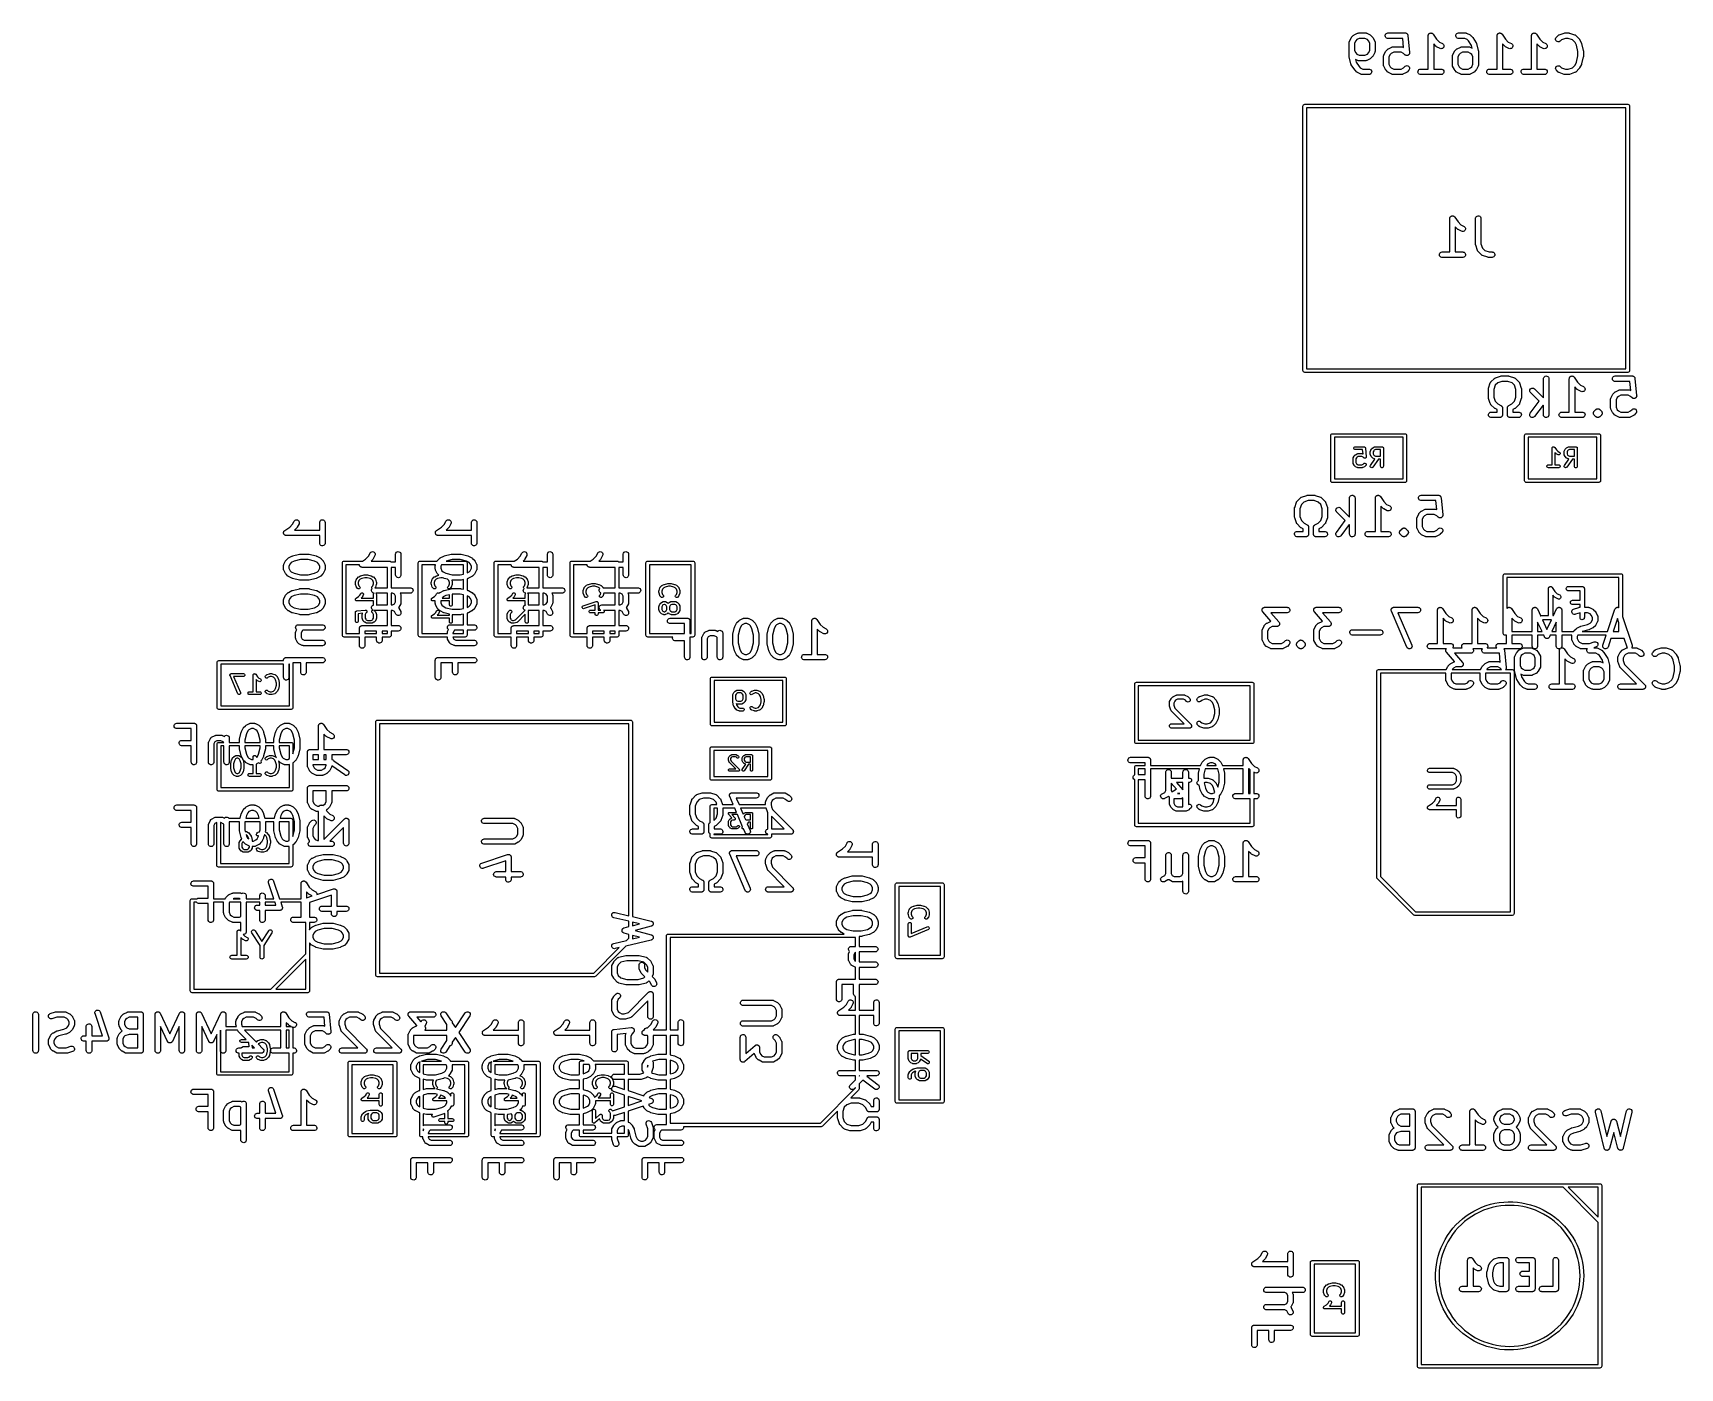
# Model space of a CAD drawing. Extents: x 4.41 to 6.2, y -3.52 to -2.06.
import ezdxf

# ---------------------------------------------------------------- set-up
doc = ezdxf.new("R2010")
doc.units = 0
doc.header["$MEASUREMENT"] = 0
doc.layers.add('BLACK', color=7, linetype='CONTINUOUS')

msp = doc.modelspace()

# ---------------------------------------------------------------- linework, layer by layer
at = {"layer": 'BLACK', "linetype": 'CONTINUOUS'}
for p, q in [((5.84186, -2.07492), (5.84189, -2.07459)), ((5.84186, -2.08991), (5.84186, -2.07492)), ((5.84189, -2.07452), (5.8419, -2.07449)), ((5.84189, -2.07459), (5.84189, -2.07452)), ((5.8419, -2.07449), (5.84191, -2.07441)), ((5.84191, -2.07441), (5.84205, -2.074)), ((5.84205, -2.074), (5.84218, -2.0736)), ((5.84218, -2.0736), (5.84405, -2.06985)), ((5.84405, -2.06985), (5.84432, -2.06941)), ((5.84432, -2.06941), (5.84447, -2.06926)), ((5.84447, -2.06926), (5.8446, -2.06908)), ((5.8446, -2.06908), (5.84648, -2.0672)), ((5.84648, -2.0672), (5.84687, -2.06688)), ((5.84687, -2.06688), (5.84707, -2.06678)), ((5.84707, -2.06678), (5.84725, -2.06665)), ((5.84725, -2.06665), (5.85099, -2.06478)), ((5.84912, -2.07292), (5.84777, -2.07561)), ((5.84777, -2.07561), (5.84777, -2.08359)), ((5.85031, -2.07172), (5.84912, -2.07292)), ((5.85301, -2.07037), (5.85031, -2.07172)), ((5.85099, -2.06478), (5.8513, -2.06465)), ((5.8513, -2.06465), (5.85136, -2.06462)), ((5.85136, -2.06462), (5.85139, -2.06462)), ((5.85139, -2.06462), (5.85147, -2.06459)), ((5.85147, -2.06459), (5.85189, -2.06453)), ((5.85189, -2.06453), (5.85232, -2.06446)), ((5.85232, -2.06446), (5.85981, -2.06446)), ((5.85912, -2.07037), (5.85301, -2.07037)), ((5.86181, -2.07172), (5.85912, -2.07037)), ((5.85981, -2.06446), (5.86014, -2.06449)), ((5.86014, -2.06449), (5.86021, -2.06449)), ((5.86021, -2.06449), (5.86024, -2.0645)), ((5.86024, -2.0645), (5.86032, -2.06451)), ((5.86032, -2.06451), (5.86073, -2.06465)), ((5.86073, -2.06465), (5.86113, -2.06478)), ((5.86113, -2.06478), (5.86488, -2.06665)), ((5.86301, -2.07292), (5.86181, -2.07172)), ((5.86436, -2.07561), (5.86301, -2.07292)), ((5.86436, -2.08359), (5.86436, -2.07561)), ((5.86488, -2.06665), (5.86532, -2.06692)), ((5.86532, -2.06692), (5.86547, -2.06708)), ((5.86547, -2.06708), (5.86565, -2.0672)), ((5.86565, -2.0672), (5.86753, -2.06908)), ((5.86753, -2.06908), (5.86785, -2.06947)), ((5.86785, -2.06947), (5.86795, -2.06967)), ((5.86795, -2.06967), (5.86808, -2.06985)), ((5.86808, -2.06985), (5.86995, -2.0736)), ((5.86995, -2.0736), (5.87008, -2.0739)), ((5.87008, -2.0739), (5.87011, -2.07396)), ((5.87011, -2.07396), (5.87011, -2.074)), ((5.87011, -2.074), (5.87014, -2.07407)), ((5.87014, -2.07407), (5.8702, -2.07449)), ((5.8702, -2.07449), (5.87027, -2.07492)), ((5.87027, -2.07492), (5.87027, -2.08429)), ((5.88124, -2.06765), (5.88133, -2.06668)), ((5.88148, -2.06859), (5.88124, -2.06765)), ((5.88133, -2.06668), (5.88172, -2.0658)), ((5.882, -2.0694), (5.88148, -2.06859)), ((5.88172, -2.0658), (5.88238, -2.06508)), ((5.88276, -2.07), (5.882, -2.0694)), ((5.88238, -2.06508), (5.88323, -2.06462)), ((5.88368, -2.07033), (5.88276, -2.07)), ((5.88323, -2.06462), (5.88419, -2.06446)), ((5.88419, -2.07037), (5.88368, -2.07033)), ((5.88419, -2.06446), (5.90293, -2.06446)), ((5.90026, -2.07037), (5.88419, -2.07037)), ((5.88474, -2.08165), (5.88849, -2.07977)), ((5.88849, -2.07977), (5.8888, -2.07965)), ((5.8888, -2.07965), (5.88885, -2.07962)), ((5.88885, -2.07962), (5.88889, -2.07962)), ((5.88889, -2.07962), (5.88896, -2.07959)), ((5.88896, -2.07959), (5.88939, -2.07953)), ((5.88939, -2.07953), (5.88981, -2.07946)), ((5.88981, -2.07946), (5.89918, -2.07946)), ((5.89918, -2.07946), (5.89951, -2.07949)), ((5.89951, -2.07949), (5.89958, -2.07949)), ((5.89958, -2.07949), (5.89961, -2.0795)), ((5.89961, -2.0795), (5.89969, -2.07951)), ((5.89969, -2.07951), (5.9001, -2.07965)), ((5.9001, -2.07965), (5.9005, -2.07977)), ((5.90124, -2.08014), (5.90026, -2.07037)), ((5.9005, -2.07977), (5.90124, -2.08014)), ((5.90293, -2.06446), (5.90333, -2.0645)), ((5.90333, -2.0645), (5.90338, -2.0645)), ((5.90338, -2.0645), (5.9034, -2.0645)), ((5.9034, -2.0645), (5.90344, -2.06451)), ((5.90344, -2.06451), (5.90387, -2.06466)), ((5.90387, -2.06466), (5.9043, -2.0648)), ((5.9043, -2.0648), (5.90433, -2.06482)), ((5.90433, -2.06482), (5.90436, -2.06483)), ((5.90436, -2.06483), (5.90471, -2.06511)), ((5.90471, -2.06511), (5.90508, -2.06538)), ((5.90508, -2.06538), (5.90509, -2.06541)), ((5.90509, -2.06541), (5.90512, -2.06543)), ((5.90512, -2.06543), (5.90536, -2.06581)), ((5.90536, -2.06581), (5.90562, -2.06619)), ((5.90562, -2.06619), (5.90563, -2.06622)), ((5.90563, -2.06622), (5.90564, -2.06624)), ((5.90564, -2.06624), (5.90575, -2.06668)), ((5.90575, -2.06668), (5.90587, -2.06712)), ((5.90587, -2.06712), (5.90775, -2.08587)), ((5.9281, -2.06742), (5.92815, -2.06691)), ((5.9281, -2.10383), (5.9281, -2.06742)), ((5.92815, -2.06691), (5.92818, -2.06681)), ((5.92818, -2.06681), (5.92819, -2.0667)), ((5.92819, -2.0667), (5.92834, -2.06635)), ((5.92834, -2.06635), (5.92847, -2.06599)), ((5.92847, -2.06599), (5.92853, -2.06591)), ((5.92853, -2.06591), (5.92858, -2.06581)), ((5.92858, -2.06581), (5.92883, -2.06553)), ((5.92883, -2.06553), (5.92907, -2.06523)), ((5.92907, -2.06523), (5.92916, -2.06517)), ((5.92916, -2.06517), (5.92923, -2.0651)), ((5.92923, -2.0651), (5.92956, -2.06491)), ((5.92956, -2.06491), (5.92988, -2.06471)), ((5.92988, -2.06471), (5.92999, -2.06468)), ((5.92999, -2.06468), (5.93008, -2.06463)), ((5.93008, -2.06463), (5.93045, -2.06456)), ((5.93045, -2.06456), (5.93082, -2.06447)), ((5.93082, -2.06447), (5.93093, -2.06448)), ((5.93093, -2.06448), (5.93104, -2.06446)), ((5.93104, -2.06446), (5.93141, -2.06452)), ((5.93141, -2.06452), (5.93179, -2.06456)), ((5.93179, -2.06456), (5.93189, -2.0646)), ((5.93189, -2.0646), (5.93199, -2.06462)), ((5.93199, -2.06462), (5.93233, -2.06479)), ((5.93233, -2.06479), (5.93268, -2.06495)), ((5.93268, -2.06495), (5.93276, -2.06502)), ((5.93276, -2.06502), (5.93285, -2.06507)), ((5.93285, -2.06507), (5.93311, -2.06535)), ((5.93311, -2.06535), (5.93339, -2.06561)), ((5.93339, -2.06561), (5.93344, -2.0657)), ((5.93344, -2.0657), (5.93351, -2.06578)), ((5.93351, -2.06578), (5.9371, -2.07116)), ((5.93647, -2.07888), (5.93401, -2.07642)), ((5.93401, -2.07642), (5.93401, -2.10383)), ((5.93665, -2.07901), (5.93647, -2.07888)), ((5.9368, -2.07917), (5.93665, -2.07901)), ((5.93723, -2.07943), (5.9368, -2.07917)), ((5.9371, -2.07116), (5.9403, -2.07436)), ((5.94098, -2.08131), (5.93723, -2.07943)), ((5.9403, -2.07436), (5.94362, -2.07602)), ((5.94191, -2.08159), (5.94098, -2.08131)), ((5.94288, -2.08156), (5.94191, -2.08159)), ((5.94379, -2.08122), (5.94288, -2.08156)), ((5.94362, -2.07602), (5.94406, -2.07629)), ((5.94453, -2.0806), (5.94379, -2.08122)), ((5.94406, -2.07629), (5.94473, -2.07699)), ((5.94504, -2.07977), (5.94453, -2.0806)), ((5.94473, -2.07699), (5.94515, -2.07786)), ((5.94525, -2.07883), (5.94504, -2.07977)), ((5.94515, -2.07786), (5.94525, -2.07883)), ((5.95811, -2.06765), (5.95819, -2.06668)), ((5.95834, -2.06859), (5.95811, -2.06765)), ((5.95819, -2.06668), (5.95858, -2.0658)), ((5.95887, -2.0694), (5.95834, -2.06859)), ((5.95858, -2.0658), (5.95924, -2.06508)), ((5.95963, -2.07), (5.95887, -2.0694)), ((5.95924, -2.06508), (5.9601, -2.06462)), ((5.96054, -2.07033), (5.95963, -2.07)), ((5.95973, -2.08165), (5.96348, -2.07977)), ((5.9601, -2.06462), (5.96105, -2.06446)), ((5.96105, -2.07037), (5.96054, -2.07033)), ((5.96105, -2.06446), (5.96855, -2.06446)), ((5.96785, -2.07037), (5.96105, -2.07037)), ((5.96348, -2.07977), (5.96379, -2.07965)), ((5.96379, -2.07965), (5.96384, -2.07962)), ((5.96384, -2.07962), (5.96388, -2.07962)), ((5.96388, -2.07962), (5.96395, -2.07959)), ((5.96395, -2.07959), (5.96438, -2.07953)), ((5.96438, -2.07953), (5.9648, -2.07946)), ((5.9648, -2.07946), (5.9723, -2.07946)), ((5.97055, -2.07172), (5.96785, -2.07037)), ((5.96855, -2.06446), (5.96888, -2.06449)), ((5.96888, -2.06449), (5.96894, -2.06449)), ((5.96894, -2.06449), (5.96898, -2.0645)), ((5.96898, -2.0645), (5.96906, -2.06451)), ((5.96906, -2.06451), (5.96946, -2.06465)), ((5.96946, -2.06465), (5.96987, -2.06478)), ((5.96987, -2.06478), (5.97362, -2.06665)), ((5.97188, -2.07305), (5.97055, -2.07172)), ((5.97518, -2.078), (5.97188, -2.07305)), ((5.9723, -2.07946), (5.97263, -2.07949)), ((5.97263, -2.07949), (5.97269, -2.07949)), ((5.97269, -2.07949), (5.97273, -2.0795)), ((5.97273, -2.0795), (5.97281, -2.07951)), ((5.97281, -2.07951), (5.97321, -2.07965)), ((5.97321, -2.07965), (5.97362, -2.07977)), ((5.97362, -2.06665), (5.97406, -2.06692)), ((5.97362, -2.07977), (5.97591, -2.08092)), ((5.97406, -2.06692), (5.97421, -2.06708)), ((5.97421, -2.06708), (5.97439, -2.0672)), ((5.97439, -2.0672), (5.97626, -2.06908)), ((5.97591, -2.08092), (5.97518, -2.078)), ((5.97626, -2.06908), (5.97659, -2.06947)), ((5.97659, -2.06947), (5.97661, -2.0695)), ((5.97661, -2.0695), (5.97663, -2.06953)), ((5.97663, -2.06953), (5.98038, -2.07515)), ((5.98038, -2.07515), (5.98039, -2.07518)), ((5.98039, -2.07518), (5.9804, -2.07518)), ((5.9804, -2.07518), (5.98042, -2.07522)), ((5.98042, -2.07522), (5.98063, -2.0756)), ((5.98063, -2.0756), (5.98069, -2.07584)), ((5.98069, -2.07584), (5.98079, -2.07607)), ((5.98079, -2.07607), (5.98266, -2.08357)), ((6.00309, -2.06742), (6.00314, -2.06691)), ((6.00309, -2.10383), (6.00309, -2.06742)), ((6.00314, -2.06691), (6.00317, -2.06681)), ((6.00317, -2.06681), (6.00318, -2.0667)), ((6.00318, -2.0667), (6.00333, -2.06635)), ((6.00333, -2.06635), (6.00346, -2.06599)), ((6.00346, -2.06599), (6.00352, -2.06591)), ((6.00352, -2.06591), (6.00357, -2.06581)), ((6.00357, -2.06581), (6.00382, -2.06553)), ((6.00382, -2.06553), (6.00406, -2.06523)), ((6.00406, -2.06523), (6.00415, -2.06517)), ((6.00415, -2.06517), (6.00422, -2.0651)), ((6.00422, -2.0651), (6.00455, -2.06491)), ((6.00455, -2.06491), (6.00487, -2.06471)), ((6.00487, -2.06471), (6.00498, -2.06468)), ((6.00498, -2.06468), (6.00507, -2.06463)), ((6.00507, -2.06463), (6.00545, -2.06456)), ((6.00545, -2.06456), (6.00581, -2.06447)), ((6.00581, -2.06447), (6.00592, -2.06448)), ((6.00592, -2.06448), (6.00603, -2.06446)), ((6.00603, -2.06446), (6.0064, -2.06452)), ((6.0064, -2.06452), (6.00678, -2.06456)), ((6.00678, -2.06456), (6.00688, -2.0646)), ((6.00688, -2.0646), (6.00698, -2.06462)), ((6.00698, -2.06462), (6.00732, -2.06479)), ((6.00732, -2.06479), (6.00767, -2.06495)), ((6.00767, -2.06495), (6.00775, -2.06502)), ((6.00775, -2.06502), (6.00784, -2.06507)), ((6.00784, -2.06507), (6.0081, -2.06535)), ((6.0081, -2.06535), (6.00838, -2.06561)), ((6.00838, -2.06561), (6.00843, -2.0657)), ((6.00843, -2.0657), (6.0085, -2.06578)), ((6.0085, -2.06578), (6.01209, -2.07116)), ((6.01146, -2.07888), (6.009, -2.07642)), ((6.009, -2.07642), (6.009, -2.10383)), ((6.01164, -2.07901), (6.01146, -2.07888)), ((6.01179, -2.07917), (6.01164, -2.07901)), ((6.01222, -2.07943), (6.01179, -2.07917)), ((6.01209, -2.07116), (6.01529, -2.07436)), ((6.01597, -2.08131), (6.01222, -2.07943)), ((6.01529, -2.07436), (6.01862, -2.07602)), ((6.0169, -2.08159), (6.01597, -2.08131)), ((6.01787, -2.08156), (6.0169, -2.08159)), ((6.01878, -2.08122), (6.01787, -2.08156)), ((6.01862, -2.07602), (6.01905, -2.07629)), ((6.01952, -2.0806), (6.01878, -2.08122)), ((6.01905, -2.07629), (6.01972, -2.07699)), ((6.02003, -2.07977), (6.01952, -2.0806)), ((6.01972, -2.07699), (6.02014, -2.07786)), ((6.02024, -2.07883), (6.02003, -2.07977)), ((6.02014, -2.07786), (6.02024, -2.07883)), ((6.04059, -2.06742), (6.04063, -2.06691)), ((6.04059, -2.10383), (6.04059, -2.06742)), ((6.04063, -2.06691), (6.04067, -2.06681)), ((6.04067, -2.06681), (6.04068, -2.0667)), ((6.04068, -2.0667), (6.04083, -2.06635)), ((6.04083, -2.06635), (6.04095, -2.06599)), ((6.04095, -2.06599), (6.04102, -2.06591)), ((6.04102, -2.06591), (6.04106, -2.06581)), ((6.04106, -2.06581), (6.04132, -2.06553)), ((6.04132, -2.06553), (6.04155, -2.06523)), ((6.04155, -2.06523), (6.04164, -2.06517)), ((6.04164, -2.06517), (6.04172, -2.0651)), ((6.04172, -2.0651), (6.04205, -2.06491)), ((6.04205, -2.06491), (6.04237, -2.06471)), ((6.04237, -2.06471), (6.04247, -2.06468)), ((6.04247, -2.06468), (6.04257, -2.06463)), ((6.04257, -2.06463), (6.04294, -2.06456)), ((6.04294, -2.06456), (6.04331, -2.06447)), ((6.04331, -2.06447), (6.04342, -2.06448)), ((6.04342, -2.06448), (6.04352, -2.06446)), ((6.04352, -2.06446), (6.0439, -2.06452)), ((6.0439, -2.06452), (6.04428, -2.06456)), ((6.04428, -2.06456), (6.04437, -2.0646)), ((6.04437, -2.0646), (6.04448, -2.06462)), ((6.04448, -2.06462), (6.04481, -2.06479)), ((6.04481, -2.06479), (6.04516, -2.06495)), ((6.04516, -2.06495), (6.04524, -2.06502)), ((6.04524, -2.06502), (6.04534, -2.06507)), ((6.04534, -2.06507), (6.04559, -2.06535)), ((6.04559, -2.06535), (6.04587, -2.06561)), ((6.04587, -2.06561), (6.04593, -2.0657)), ((6.04593, -2.0657), (6.046, -2.06578)), ((6.046, -2.06578), (6.04959, -2.07116)), ((6.04895, -2.07888), (6.04649, -2.07642)), ((6.04649, -2.07642), (6.04649, -2.10383)), ((6.04913, -2.07901), (6.04895, -2.07888)), ((6.04929, -2.07917), (6.04913, -2.07901)), ((6.04972, -2.07943), (6.04929, -2.07917)), ((6.04959, -2.07116), (6.05279, -2.07436)), ((6.05347, -2.08131), (6.04972, -2.07943)), ((6.05279, -2.07436), (6.05611, -2.07602)), ((6.0544, -2.08159), (6.05347, -2.08131)), ((6.05537, -2.08156), (6.0544, -2.08159)), ((6.05627, -2.08122), (6.05537, -2.08156)), ((6.05611, -2.07602), (6.05654, -2.07629)), ((6.05702, -2.0806), (6.05627, -2.08122)), ((6.05654, -2.07629), (6.05722, -2.07699)), ((6.05753, -2.07977), (6.05702, -2.0806)), ((6.05722, -2.07699), (6.05763, -2.07786)), ((6.05774, -2.07883), (6.05753, -2.07977)), ((6.05763, -2.07786), (6.05774, -2.07883)), ((6.06686, -2.0708), (6.06714, -2.06987)), ((6.0669, -2.07176), (6.06686, -2.0708)), ((6.06725, -2.07267), (6.0669, -2.07176)), ((6.06714, -2.06987), (6.0677, -2.06908)), ((6.06787, -2.07341), (6.06725, -2.07267)), ((6.0677, -2.06908), (6.06957, -2.0672)), ((6.0687, -2.07391), (6.06787, -2.07341)), ((6.06965, -2.07412), (6.0687, -2.07391)), ((6.06957, -2.0672), (6.06983, -2.06699)), ((6.07061, -2.074), (6.06965, -2.07412)), ((6.06983, -2.06699), (6.06987, -2.06694)), ((6.06987, -2.06694), (6.0699, -2.06693)), ((6.0699, -2.06693), (6.06997, -2.06688)), ((6.06997, -2.06688), (6.07035, -2.06669)), ((6.07035, -2.06669), (6.07073, -2.06649)), ((6.07149, -2.07358), (6.07061, -2.074)), ((6.07073, -2.06649), (6.07635, -2.06462)), ((6.07188, -2.07325), (6.07149, -2.07358)), ((6.07326, -2.07187), (6.07188, -2.07325)), ((6.07777, -2.07037), (6.07326, -2.07187)), ((6.07635, -2.06462), (6.07685, -2.0645)), ((6.07685, -2.0645), (6.07707, -2.0645)), ((6.07707, -2.0645), (6.07729, -2.06446)), ((6.07729, -2.06446), (6.08104, -2.06446)), ((6.08056, -2.07037), (6.07777, -2.07037)), ((6.08507, -2.07187), (6.08056, -2.07037)), ((6.08104, -2.06446), (6.08154, -2.06451)), ((6.08154, -2.06451), (6.08175, -2.06458)), ((6.08175, -2.06458), (6.08197, -2.06462)), ((6.08197, -2.06462), (6.08759, -2.06649)), ((6.08798, -2.07479), (6.08507, -2.07187)), ((6.08759, -2.06649), (6.0879, -2.06662)), ((6.0879, -2.06662), (6.08796, -2.06664)), ((6.08796, -2.06664), (6.08799, -2.06666)), ((6.0895, -2.07782), (6.08798, -2.07479)), ((6.08799, -2.06666), (6.08806, -2.06669)), ((6.08806, -2.06669), (6.0884, -2.06695)), ((6.0884, -2.06695), (6.08875, -2.0672)), ((6.08875, -2.0672), (6.0925, -2.07095)), ((6.09121, -2.08465), (6.0895, -2.07782)), ((6.0925, -2.07095), (6.09283, -2.07134)), ((6.09283, -2.07134), (6.09292, -2.07154)), ((6.09292, -2.07154), (6.09305, -2.07172)), ((6.09305, -2.07172), (6.09493, -2.07547)), ((6.09493, -2.07547), (6.09511, -2.07594)), ((6.09511, -2.07594), (6.09512, -2.07601)), ((6.09512, -2.07601), (6.09515, -2.07607)), ((6.09515, -2.07607), (6.09702, -2.08357)), ((5.84188, -2.09002), (5.84186, -2.08991)), ((5.84187, -2.09013), (5.84188, -2.09002)), ((5.84195, -2.09063), (5.84187, -2.09013)), ((5.84383, -2.09813), (5.84195, -2.09063)), ((5.84393, -2.09836), (5.84383, -2.09813)), ((5.84399, -2.0986), (5.84393, -2.09836)), ((5.8442, -2.09899), (5.84399, -2.0986)), ((5.84421, -2.09902), (5.8442, -2.09899)), ((5.84422, -2.09903), (5.84421, -2.09902)), ((5.84423, -2.09905), (5.84422, -2.09903)), ((5.84798, -2.10467), (5.84423, -2.09905)), ((5.84777, -2.08359), (5.84912, -2.08629)), ((5.85099, -2.09443), (5.8487, -2.09328)), ((5.8487, -2.09328), (5.84943, -2.0962)), ((5.84912, -2.08629), (5.85031, -2.08749)), ((5.84943, -2.0962), (5.85274, -2.10116)), ((5.85031, -2.08749), (5.85301, -2.08884)), ((5.8514, -2.09456), (5.85099, -2.09443)), ((5.85181, -2.0947), (5.8514, -2.09456)), ((5.85189, -2.0947), (5.85181, -2.0947)), ((5.85192, -2.09471), (5.85189, -2.0947)), ((5.85199, -2.09471), (5.85192, -2.09471)), ((5.85232, -2.09474), (5.85199, -2.09471)), ((5.85981, -2.09474), (5.85232, -2.09474)), ((5.85301, -2.08884), (5.85912, -2.08884)), ((5.85912, -2.08884), (5.86181, -2.08749)), ((5.86024, -2.09467), (5.85981, -2.09474)), ((5.86066, -2.09462), (5.86024, -2.09467)), ((5.86073, -2.09459), (5.86066, -2.09462)), ((5.86077, -2.09458), (5.86073, -2.09459)), ((5.86083, -2.09455), (5.86077, -2.09458)), ((5.86113, -2.09443), (5.86083, -2.09455)), ((5.86488, -2.09255), (5.86113, -2.09443)), ((5.86181, -2.08749), (5.86301, -2.08629)), ((5.86301, -2.08629), (5.86436, -2.08359)), ((5.86506, -2.09242), (5.86488, -2.09255)), ((5.86526, -2.09233), (5.86506, -2.09242)), ((5.86565, -2.092), (5.86526, -2.09233)), ((5.86753, -2.09013), (5.86565, -2.092)), ((5.86765, -2.08995), (5.86753, -2.09013)), ((5.86781, -2.08979), (5.86765, -2.08995)), ((5.86808, -2.08936), (5.86781, -2.08979)), ((5.86995, -2.08561), (5.86808, -2.08936)), ((5.87008, -2.0852), (5.86995, -2.08561)), ((5.87022, -2.0848), (5.87008, -2.0852)), ((5.87023, -2.08472), (5.87022, -2.0848)), ((5.87024, -2.08468), (5.87023, -2.08472)), ((5.87027, -2.08429), (5.87024, -2.08462)), ((5.87024, -2.08462), (5.87024, -2.08468)), ((5.87936, -2.08991), (5.87939, -2.08959)), ((5.87936, -2.09929), (5.87936, -2.08991)), ((5.87943, -2.09971), (5.87936, -2.09929)), ((5.87939, -2.08952), (5.8794, -2.08948)), ((5.87939, -2.08959), (5.87939, -2.08952)), ((5.8794, -2.08941), (5.87954, -2.089)), ((5.8794, -2.08948), (5.8794, -2.08941)), ((5.87954, -2.089), (5.87967, -2.08859)), ((5.87967, -2.08859), (5.88155, -2.08484)), ((5.88155, -2.08484), (5.88181, -2.08441)), ((5.88181, -2.08441), (5.88197, -2.08426)), ((5.88197, -2.08426), (5.8821, -2.08408)), ((5.8821, -2.08408), (5.88397, -2.0822)), ((5.88397, -2.0822), (5.88436, -2.08187)), ((5.88436, -2.08187), (5.88456, -2.08178)), ((5.88456, -2.08178), (5.88474, -2.08165)), ((5.88661, -2.08791), (5.88526, -2.09061)), ((5.88526, -2.09061), (5.88526, -2.09859)), ((5.88526, -2.09859), (5.88661, -2.10129)), ((5.88781, -2.08672), (5.88661, -2.08791)), ((5.89051, -2.08537), (5.88781, -2.08672)), ((5.89849, -2.08537), (5.89051, -2.08537)), ((5.90118, -2.08672), (5.89849, -2.08537)), ((5.90272, -2.08825), (5.90118, -2.08672)), ((5.90308, -2.08851), (5.90272, -2.08825)), ((5.90344, -2.08878), (5.90308, -2.08851)), ((5.90348, -2.08879), (5.90344, -2.08878)), ((5.90351, -2.08882), (5.90348, -2.08879)), ((5.90394, -2.08894), (5.90351, -2.08882)), ((5.90436, -2.08908), (5.90394, -2.08894)), ((5.9044, -2.08908), (5.90436, -2.08908)), ((5.90444, -2.08909), (5.9044, -2.08908)), ((5.90489, -2.08908), (5.90444, -2.08909)), ((5.90533, -2.08907), (5.90489, -2.08908)), ((5.90537, -2.08906), (5.90533, -2.08907)), ((5.90541, -2.08906), (5.90537, -2.08906)), ((5.90582, -2.08889), (5.90541, -2.08906)), ((5.90625, -2.08874), (5.90582, -2.08889)), ((5.90628, -2.08872), (5.90625, -2.08874)), ((5.90631, -2.08871), (5.90628, -2.08872)), ((5.90665, -2.08842), (5.90631, -2.08871)), ((5.907, -2.08814), (5.90665, -2.08842)), ((5.90702, -2.08811), (5.907, -2.08814)), ((5.90705, -2.08808), (5.90702, -2.08811)), ((5.90728, -2.0877), (5.90705, -2.08808)), ((5.90752, -2.08732), (5.90728, -2.0877)), ((5.90753, -2.08728), (5.90752, -2.08732)), ((5.90755, -2.08725), (5.90753, -2.08728)), ((5.90765, -2.08681), (5.90755, -2.08725)), ((5.90775, -2.08638), (5.90765, -2.08681)), ((5.90775, -2.08587), (5.90775, -2.08625)), ((5.90775, -2.08625), (5.90776, -2.0863)), ((5.90776, -2.0863), (5.90775, -2.08633)), ((5.90775, -2.08633), (5.90775, -2.08638)), ((5.95435, -2.08991), (5.95438, -2.08959)), ((5.95435, -2.09929), (5.95435, -2.08991)), ((5.95442, -2.09971), (5.95435, -2.09929)), ((5.95438, -2.08952), (5.95439, -2.08948)), ((5.95438, -2.08959), (5.95438, -2.08952)), ((5.95439, -2.08941), (5.95454, -2.089)), ((5.95439, -2.08948), (5.95439, -2.08941)), ((5.95454, -2.089), (5.95466, -2.08859)), ((5.95466, -2.08859), (5.95654, -2.08484)), ((5.95654, -2.08484), (5.9568, -2.08441)), ((5.9568, -2.08441), (5.95696, -2.08426)), ((5.95696, -2.08426), (5.95709, -2.08408)), ((5.95709, -2.08408), (5.95896, -2.0822)), ((5.95896, -2.0822), (5.95935, -2.08187)), ((5.95935, -2.08187), (5.95955, -2.08178)), ((5.95955, -2.08178), (5.95973, -2.08165)), ((5.9616, -2.08791), (5.96025, -2.09061)), ((5.96025, -2.09061), (5.96025, -2.09859)), ((5.96025, -2.09859), (5.9616, -2.10129)), ((5.9628, -2.08672), (5.9616, -2.08791)), ((5.9655, -2.08537), (5.9628, -2.08672)), ((5.9716, -2.08537), (5.9655, -2.08537)), ((5.9743, -2.08672), (5.9716, -2.08537)), ((5.9755, -2.08791), (5.9743, -2.08672)), ((5.97685, -2.09061), (5.9755, -2.08791)), ((5.9755, -2.10129), (5.97685, -2.09859)), ((5.97685, -2.09859), (5.97685, -2.09061)), ((5.98266, -2.08357), (5.98274, -2.08408)), ((5.98275, -2.09929), (5.98272, -2.09962)), ((5.98274, -2.08408), (5.98273, -2.08418)), ((5.98273, -2.08418), (5.98275, -2.08429)), ((5.98275, -2.08429), (5.98275, -2.09929)), ((6.08507, -2.10233), (6.08798, -2.09941)), ((6.08798, -2.09941), (6.0895, -2.09638)), ((6.0895, -2.09638), (6.09121, -2.08955)), ((6.09121, -2.08955), (6.09121, -2.08465)), ((6.09493, -2.09873), (6.09305, -2.10248)), ((6.09495, -2.09867), (6.09493, -2.09873)), ((6.09498, -2.09861), (6.09495, -2.09867)), ((6.09515, -2.09813), (6.09498, -2.09861)), ((6.09702, -2.09063), (6.09515, -2.09813)), ((6.09702, -2.08357), (6.09711, -2.08408)), ((6.09703, -2.09052), (6.09702, -2.09063)), ((6.09707, -2.09042), (6.09703, -2.09052)), ((6.09711, -2.08991), (6.09707, -2.09042)), ((6.09711, -2.08408), (6.0971, -2.08418)), ((6.0971, -2.08418), (6.09711, -2.08429)), ((6.09711, -2.08429), (6.09711, -2.08991)), ((5.84801, -2.1047), (5.84798, -2.10467)), ((5.84802, -2.10473), (5.84801, -2.1047)), ((5.84835, -2.10513), (5.84802, -2.10473)), ((5.85023, -2.107), (5.84835, -2.10513)), ((5.85041, -2.10713), (5.85023, -2.107)), ((5.85056, -2.10729), (5.85041, -2.10713)), ((5.85099, -2.10755), (5.85056, -2.10729)), ((5.85474, -2.10943), (5.85099, -2.10755)), ((5.85274, -2.10116), (5.85406, -2.10249)), ((5.85406, -2.10249), (5.85676, -2.10383)), ((5.85515, -2.10955), (5.85474, -2.10943)), ((5.85556, -2.1097), (5.85515, -2.10955)), ((5.85564, -2.1097), (5.85556, -2.1097)), ((5.85567, -2.10971), (5.85564, -2.1097)), ((5.85574, -2.10971), (5.85567, -2.10971)), ((5.85606, -2.10974), (5.85574, -2.10971)), ((5.86356, -2.10974), (5.85606, -2.10974)), ((5.85676, -2.10383), (5.86356, -2.10383)), ((5.86356, -2.10383), (5.86407, -2.10388)), ((5.86452, -2.10958), (5.86356, -2.10974)), ((5.86407, -2.10388), (5.86499, -2.1042)), ((5.86537, -2.10912), (5.86452, -2.10958)), ((5.86499, -2.1042), (5.86575, -2.1048)), ((5.86603, -2.10841), (5.86537, -2.10912)), ((5.86575, -2.1048), (5.86627, -2.10561)), ((5.86642, -2.10752), (5.86603, -2.10841)), ((5.86627, -2.10561), (5.86651, -2.10655)), ((5.86651, -2.10655), (5.86642, -2.10752)), ((5.87948, -2.10013), (5.87943, -2.09971)), ((5.87951, -2.10021), (5.87948, -2.10013)), ((5.87952, -2.10024), (5.87951, -2.10021)), ((5.87955, -2.1003), (5.87952, -2.10024)), ((5.87967, -2.10061), (5.87955, -2.1003)), ((5.88155, -2.10436), (5.87967, -2.10061)), ((5.88168, -2.10454), (5.88155, -2.10436)), ((5.88177, -2.10473), (5.88168, -2.10454)), ((5.8821, -2.10513), (5.88177, -2.10473)), ((5.88397, -2.107), (5.8821, -2.10513)), ((5.88415, -2.10713), (5.88397, -2.107)), ((5.88431, -2.10729), (5.88415, -2.10713)), ((5.88474, -2.10755), (5.88431, -2.10729)), ((5.88849, -2.10943), (5.88474, -2.10755)), ((5.88661, -2.10129), (5.88781, -2.10249)), ((5.88781, -2.10249), (5.89051, -2.10383)), ((5.8889, -2.10955), (5.88849, -2.10943)), ((5.8893, -2.1097), (5.8889, -2.10955)), ((5.88938, -2.1097), (5.8893, -2.1097)), ((5.88942, -2.10971), (5.88938, -2.1097)), ((5.88948, -2.10971), (5.88942, -2.10971)), ((5.88981, -2.10974), (5.88948, -2.10971)), ((5.89918, -2.10974), (5.88981, -2.10974)), ((5.89051, -2.10383), (5.89849, -2.10383)), ((5.89849, -2.10383), (5.90118, -2.10249)), ((5.89961, -2.10967), (5.89918, -2.10974)), ((5.90003, -2.10962), (5.89961, -2.10967)), ((5.9001, -2.10959), (5.90003, -2.10962)), ((5.90014, -2.10958), (5.9001, -2.10959)), ((5.9002, -2.10955), (5.90014, -2.10958)), ((5.9005, -2.10943), (5.9002, -2.10955)), ((5.90425, -2.10755), (5.9005, -2.10943)), ((5.90118, -2.10249), (5.90272, -2.10095)), ((5.90272, -2.10095), (5.90311, -2.10062)), ((5.90311, -2.10062), (5.90398, -2.1002)), ((5.90398, -2.1002), (5.90495, -2.10009)), ((5.90443, -2.10742), (5.90425, -2.10755)), ((5.90463, -2.10733), (5.90443, -2.10742)), ((5.90502, -2.107), (5.90463, -2.10733)), ((5.90495, -2.10009), (5.9059, -2.10029)), ((5.9069, -2.10513), (5.90502, -2.107)), ((5.9059, -2.10029), (5.90673, -2.10079)), ((5.90673, -2.10079), (5.90735, -2.10153)), ((5.90746, -2.10434), (5.9069, -2.10513)), ((5.90735, -2.10153), (5.9077, -2.10244)), ((5.90774, -2.10341), (5.90746, -2.10434)), ((5.9077, -2.10244), (5.90774, -2.10341)), ((5.91686, -2.10702), (5.91695, -2.10605)), ((5.9171, -2.10796), (5.91686, -2.10702)), ((5.91695, -2.10605), (5.91734, -2.10517)), ((5.91762, -2.10877), (5.9171, -2.10796)), ((5.91734, -2.10517), (5.918, -2.10445)), ((5.91838, -2.10937), (5.91762, -2.10877)), ((5.918, -2.10445), (5.91885, -2.10399)), ((5.9193, -2.1097), (5.91838, -2.10937)), ((5.91885, -2.10399), (5.91981, -2.10383)), ((5.91981, -2.10974), (5.9193, -2.1097)), ((5.91981, -2.10383), (5.9281, -2.10383)), ((5.9423, -2.10974), (5.91981, -2.10974)), ((5.93401, -2.10383), (5.9423, -2.10383)), ((5.9423, -2.10383), (5.94281, -2.10388)), ((5.94326, -2.10958), (5.9423, -2.10974)), ((5.94281, -2.10388), (5.94373, -2.1042)), ((5.94411, -2.10912), (5.94326, -2.10958)), ((5.94373, -2.1042), (5.94449, -2.1048)), ((5.94477, -2.10841), (5.94411, -2.10912)), ((5.94449, -2.1048), (5.94501, -2.10561)), ((5.94516, -2.10752), (5.94477, -2.10841)), ((5.94501, -2.10561), (5.94525, -2.10655)), ((5.94525, -2.10655), (5.94516, -2.10752)), ((5.95447, -2.10013), (5.95442, -2.09971)), ((5.9545, -2.10021), (5.95447, -2.10013)), ((5.95451, -2.10024), (5.9545, -2.10021)), ((5.95454, -2.1003), (5.95451, -2.10024)), ((5.95466, -2.10061), (5.95454, -2.1003)), ((5.95654, -2.10436), (5.95466, -2.10061)), ((5.95667, -2.10454), (5.95654, -2.10436)), ((5.95676, -2.10473), (5.95667, -2.10454)), ((5.95709, -2.10513), (5.95676, -2.10473)), ((5.95896, -2.107), (5.95709, -2.10513)), ((5.95914, -2.10713), (5.95896, -2.107)), ((5.9593, -2.10729), (5.95914, -2.10713)), ((5.95973, -2.10755), (5.9593, -2.10729)), ((5.96348, -2.10943), (5.95973, -2.10755)), ((5.9616, -2.10129), (5.9628, -2.10249)), ((5.9628, -2.10249), (5.9655, -2.10383)), ((5.96389, -2.10955), (5.96348, -2.10943)), ((5.96429, -2.1097), (5.96389, -2.10955)), ((5.96437, -2.1097), (5.96429, -2.1097)), ((5.96441, -2.10971), (5.96437, -2.1097)), ((5.96447, -2.10971), (5.96441, -2.10971)), ((5.9648, -2.10974), (5.96447, -2.10971)), ((5.9723, -2.10974), (5.9648, -2.10974)), ((5.9655, -2.10383), (5.9716, -2.10383)), ((5.9716, -2.10383), (5.9743, -2.10249)), ((5.97272, -2.10967), (5.9723, -2.10974)), ((5.97315, -2.10962), (5.97272, -2.10967)), ((5.97322, -2.10959), (5.97315, -2.10962)), ((5.97326, -2.10958), (5.97322, -2.10959)), ((5.97331, -2.10955), (5.97326, -2.10958)), ((5.97362, -2.10943), (5.97331, -2.10955)), ((5.97737, -2.10755), (5.97362, -2.10943)), ((5.9743, -2.10249), (5.9755, -2.10129)), ((5.97755, -2.10742), (5.97737, -2.10755)), ((5.97775, -2.10733), (5.97755, -2.10742)), ((5.97814, -2.107), (5.97775, -2.10733)), ((5.98001, -2.10513), (5.97814, -2.107)), ((5.98014, -2.10495), (5.98001, -2.10513)), ((5.9803, -2.10479), (5.98014, -2.10495)), ((5.98057, -2.10436), (5.9803, -2.10479)), ((5.98244, -2.10061), (5.98057, -2.10436)), ((5.98257, -2.1002), (5.98244, -2.10061)), ((5.98271, -2.0998), (5.98257, -2.1002)), ((5.98273, -2.09968), (5.98271, -2.09972)), ((5.98271, -2.09972), (5.98271, -2.0998)), ((5.98272, -2.09962), (5.98273, -2.09968)), ((5.99185, -2.10702), (5.99194, -2.10605)), ((5.99209, -2.10796), (5.99185, -2.10702)), ((5.99194, -2.10605), (5.99233, -2.10517)), ((5.99261, -2.10877), (5.99209, -2.10796)), ((5.99233, -2.10517), (5.99299, -2.10445)), ((5.99337, -2.10937), (5.99261, -2.10877)), ((5.99299, -2.10445), (5.99384, -2.10399)), ((5.99429, -2.1097), (5.99337, -2.10937)), ((5.99384, -2.10399), (5.9948, -2.10383)), ((5.9948, -2.10974), (5.99429, -2.1097)), ((5.9948, -2.10383), (6.00309, -2.10383)), ((6.01729, -2.10974), (5.9948, -2.10974)), ((6.009, -2.10383), (6.01729, -2.10383)), ((6.01729, -2.10383), (6.0178, -2.10388)), ((6.01825, -2.10958), (6.01729, -2.10974)), ((6.0178, -2.10388), (6.01872, -2.1042)), ((6.0191, -2.10912), (6.01825, -2.10958)), ((6.01872, -2.1042), (6.01948, -2.1048)), ((6.01976, -2.10841), (6.0191, -2.10912)), ((6.01948, -2.1048), (6.02, -2.10561)), ((6.02015, -2.10752), (6.01976, -2.10841)), ((6.02, -2.10561), (6.02024, -2.10655)), ((6.02024, -2.10655), (6.02015, -2.10752)), ((6.02935, -2.10702), (6.02943, -2.10605)), ((6.02958, -2.10796), (6.02935, -2.10702)), ((6.02943, -2.10605), (6.02982, -2.10517)), ((6.03011, -2.10877), (6.02958, -2.10796)), ((6.02982, -2.10517), (6.03048, -2.10445)), ((6.03087, -2.10937), (6.03011, -2.10877)), ((6.03048, -2.10445), (6.03134, -2.10399)), ((6.03179, -2.1097), (6.03087, -2.10937)), ((6.03134, -2.10399), (6.03229, -2.10383)), ((6.03229, -2.10974), (6.03179, -2.1097)), ((6.03229, -2.10383), (6.04059, -2.10383)), ((6.05479, -2.10974), (6.03229, -2.10974)), ((6.04649, -2.10383), (6.05479, -2.10383)), ((6.05479, -2.10383), (6.0553, -2.10388)), ((6.05575, -2.10958), (6.05479, -2.10974)), ((6.0553, -2.10388), (6.05621, -2.1042)), ((6.0566, -2.10912), (6.05575, -2.10958)), ((6.05621, -2.1042), (6.05697, -2.1048)), ((6.05726, -2.10841), (6.0566, -2.10912)), ((6.05697, -2.1048), (6.0575, -2.10561)), ((6.05765, -2.10752), (6.05726, -2.10841)), ((6.0575, -2.10561), (6.05773, -2.10655)), ((6.05773, -2.10655), (6.05765, -2.10752)), ((6.06684, -2.1029), (6.06704, -2.10195)), ((6.06695, -2.10386), (6.06684, -2.1029)), ((6.06737, -2.10473), (6.06695, -2.10386)), ((6.06704, -2.10195), (6.06754, -2.10112)), ((6.0677, -2.10513), (6.06737, -2.10473)), ((6.06754, -2.10112), (6.06829, -2.1005)), ((6.06957, -2.107), (6.0677, -2.10513)), ((6.06829, -2.1005), (6.06919, -2.10015)), ((6.06919, -2.10015), (6.07016, -2.10011)), ((6.06992, -2.10725), (6.06957, -2.107)), ((6.07026, -2.10751), (6.06992, -2.10725)), ((6.07016, -2.10011), (6.07109, -2.10039)), ((6.07033, -2.10754), (6.07026, -2.10751)), ((6.07036, -2.10756), (6.07033, -2.10754)), ((6.07043, -2.10758), (6.07036, -2.10756)), ((6.07073, -2.10771), (6.07043, -2.10758)), ((6.07635, -2.10959), (6.07073, -2.10771)), ((6.07109, -2.10039), (6.07188, -2.10095)), ((6.07188, -2.10095), (6.07326, -2.10233)), ((6.07326, -2.10233), (6.07777, -2.10383)), ((6.07657, -2.10962), (6.07635, -2.10959)), ((6.07678, -2.1097), (6.07657, -2.10962)), ((6.07729, -2.10974), (6.07678, -2.1097)), ((6.08104, -2.10974), (6.07729, -2.10974)), ((6.07777, -2.10383), (6.08056, -2.10383)), ((6.08056, -2.10383), (6.08507, -2.10233)), ((6.08125, -2.1097), (6.08104, -2.10974)), ((6.08147, -2.10971), (6.08125, -2.1097)), ((6.08197, -2.10959), (6.08147, -2.10971)), ((6.08759, -2.10771), (6.08197, -2.10959)), ((6.08797, -2.10751), (6.08759, -2.10771)), ((6.08836, -2.10733), (6.08797, -2.10751)), ((6.08842, -2.10728), (6.08836, -2.10733)), ((6.08845, -2.10726), (6.08842, -2.10728)), ((6.0885, -2.10721), (6.08845, -2.10726)), ((6.08875, -2.107), (6.0885, -2.10721)), ((6.0925, -2.10325), (6.08875, -2.107)), ((6.09263, -2.10307), (6.0925, -2.10325)), ((6.09279, -2.10292), (6.09263, -2.10307)), ((6.09305, -2.10248), (6.09279, -2.10292)), ((5.79154, -2.14409), (5.79169, -2.14334)), ((5.79154, -2.43228), (5.79154, -2.14409)), ((5.79169, -2.14334), (5.79211, -2.1427)), ((5.79211, -2.1427), (5.79275, -2.14228)), ((5.79275, -2.14228), (5.7935, -2.14213)), ((5.7935, -2.14213), (6.14547, -2.14213)), ((5.79547, -2.14606), (5.79547, -2.43031)), ((6.1435, -2.14606), (5.79547, -2.14606)), ((6.1435, -2.43031), (6.1435, -2.14606)), ((6.14547, -2.14213), (6.14623, -2.14228)), ((6.14623, -2.14228), (6.14686, -2.1427)), ((6.14686, -2.1427), (6.14729, -2.14334)), ((6.14729, -2.14334), (6.14744, -2.14409)), ((6.14744, -2.14409), (6.14744, -2.43228)), ((5.95154, -2.26663), (5.95158, -2.26612)), ((5.95154, -2.30305), (5.95154, -2.26663)), ((5.95158, -2.26612), (5.95162, -2.26602)), ((5.95162, -2.26602), (5.95163, -2.26591)), ((5.95163, -2.26591), (5.95178, -2.26557)), ((5.95178, -2.26557), (5.9519, -2.26521)), ((5.9519, -2.26521), (5.95197, -2.26512)), ((5.95197, -2.26512), (5.95201, -2.26502)), ((5.95201, -2.26502), (5.95227, -2.26474)), ((5.95227, -2.26474), (5.9525, -2.26445)), ((5.9525, -2.26445), (5.95259, -2.26439)), ((5.95259, -2.26439), (5.95266, -2.26431)), ((5.95266, -2.26431), (5.953, -2.26413)), ((5.953, -2.26413), (5.95332, -2.26392)), ((5.95332, -2.26392), (5.95342, -2.26389)), ((5.95342, -2.26389), (5.95351, -2.26384)), ((5.95351, -2.26384), (5.95389, -2.26378)), ((5.95389, -2.26378), (5.95426, -2.26369)), ((5.95426, -2.26369), (5.95436, -2.26369)), ((5.95436, -2.26369), (5.95447, -2.26368)), ((5.95447, -2.26368), (5.95485, -2.26374)), ((5.95485, -2.26374), (5.95522, -2.26377)), ((5.95522, -2.26377), (5.95532, -2.26381)), ((5.95532, -2.26381), (5.95543, -2.26383)), ((5.95543, -2.26383), (5.95576, -2.26401)), ((5.95576, -2.26401), (5.95611, -2.26416)), ((5.95611, -2.26416), (5.95619, -2.26423)), ((5.95619, -2.26423), (5.95628, -2.26428)), ((5.95628, -2.26428), (5.95654, -2.26456)), ((5.95654, -2.26456), (5.95682, -2.26482)), ((5.95682, -2.26482), (5.95687, -2.26491)), ((5.95687, -2.26491), (5.95695, -2.26499)), ((5.95695, -2.26499), (5.96053, -2.27037)), ((5.9599, -2.27809), (5.95744, -2.27563)), ((5.95744, -2.27563), (5.95744, -2.30305)), ((5.96008, -2.27822), (5.9599, -2.27809)), ((5.96023, -2.27838), (5.96008, -2.27822)), ((5.96067, -2.27864), (5.96023, -2.27838)), ((5.96053, -2.27037), (5.96374, -2.27358)), ((5.96442, -2.28052), (5.96067, -2.27864)), ((5.96374, -2.27358), (5.96706, -2.27524)), ((5.96706, -2.27524), (5.96749, -2.2755)), ((5.96749, -2.2755), (5.96817, -2.2762)), ((5.96817, -2.2762), (5.96858, -2.27708)), ((5.96869, -2.27804), (5.96848, -2.27899)), ((5.96858, -2.27708), (5.96869, -2.27804)), ((5.97966, -2.26663), (5.9797, -2.26612)), ((5.97966, -2.29475), (5.97966, -2.26663)), ((5.9797, -2.26612), (5.98002, -2.26521)), ((5.98002, -2.26521), (5.98062, -2.26445)), ((5.98062, -2.26445), (5.98144, -2.26392)), ((5.98144, -2.26392), (5.98238, -2.26369)), ((5.98238, -2.26369), (5.98335, -2.26377)), ((5.98335, -2.26377), (5.98423, -2.26416)), ((5.98423, -2.26416), (5.98494, -2.26482)), ((5.98494, -2.26482), (5.98541, -2.26567)), ((5.98541, -2.26567), (5.98556, -2.26663)), ((5.98556, -2.26663), (5.98556, -2.29427)), ((5.96534, -2.2808), (5.96442, -2.28052)), ((5.96631, -2.28077), (5.96534, -2.2808)), ((5.96722, -2.28043), (5.96631, -2.28077)), ((5.96797, -2.27981), (5.96722, -2.28043)), ((5.96848, -2.27899), (5.96797, -2.27981)), ((5.97969, -2.29497), (5.97966, -2.29475)), ((5.97969, -2.29519), (5.97969, -2.29497)), ((5.97981, -2.29568), (5.97969, -2.29519)), ((5.98169, -2.30131), (5.97981, -2.29568)), ((5.98556, -2.29427), (5.98707, -2.29878)), ((5.9403, -2.30623), (5.94038, -2.30526)), ((5.94053, -2.30717), (5.9403, -2.30623)), ((5.94038, -2.30526), (5.94077, -2.30438)), ((5.94106, -2.30799), (5.94053, -2.30717)), ((5.94077, -2.30438), (5.94143, -2.30367)), ((5.94182, -2.30859), (5.94106, -2.30799)), ((5.94143, -2.30367), (5.94229, -2.30321)), ((5.94273, -2.30891), (5.94182, -2.30859)), ((5.94229, -2.30321), (5.94324, -2.30305)), ((5.94324, -2.30895), (5.94273, -2.30891)), ((5.94324, -2.30305), (5.95154, -2.30305)), ((5.96574, -2.30895), (5.94324, -2.30895)), ((5.95744, -2.30305), (5.96574, -2.30305)), ((5.96574, -2.30305), (5.96625, -2.30309)), ((5.9667, -2.30879), (5.96574, -2.30895)), ((5.96625, -2.30309), (5.96716, -2.30341)), ((5.96755, -2.30833), (5.9667, -2.30879)), ((5.96716, -2.30341), (5.96792, -2.30401)), ((5.96821, -2.30762), (5.96755, -2.30833)), ((5.96792, -2.30401), (5.96845, -2.30483)), ((5.9686, -2.30673), (5.96821, -2.30762)), ((5.96845, -2.30483), (5.96868, -2.30577)), ((5.96868, -2.30577), (5.9686, -2.30673)), ((5.98189, -2.30169), (5.98169, -2.30131)), ((5.98207, -2.30207), (5.98189, -2.30169)), ((5.98212, -2.30213), (5.98207, -2.30207)), ((5.98214, -2.30217), (5.98212, -2.30213)), ((5.98219, -2.30221), (5.98214, -2.30217)), ((5.9824, -2.30246), (5.98219, -2.30221)), ((5.98615, -2.30621), (5.9824, -2.30246)), ((5.9865, -2.30646), (5.98615, -2.30621)), ((5.98683, -2.30672), (5.9865, -2.30646)), ((5.98691, -2.30675), (5.98683, -2.30672)), ((5.98694, -2.30678), (5.98691, -2.30675)), ((5.987, -2.30679), (5.98694, -2.30678)), ((5.9873, -2.30693), (5.987, -2.30679)), ((5.98707, -2.29878), (5.98983, -2.30154)), ((5.99293, -2.3088), (5.9873, -2.30693)), ((5.98983, -2.30154), (5.99434, -2.30305)), ((5.99314, -2.30883), (5.99293, -2.3088)), ((5.99335, -2.30891), (5.99314, -2.30883)), ((5.99386, -2.30895), (5.99335, -2.30891)), ((5.99761, -2.30895), (5.99386, -2.30895)), ((5.99434, -2.30305), (5.99761, -2.30305)), ((5.99761, -2.30305), (5.99812, -2.30309)), ((5.99857, -2.30879), (5.99761, -2.30895)), ((5.99812, -2.30309), (5.99903, -2.30341)), ((5.99942, -2.30833), (5.99857, -2.30879)), ((5.99903, -2.30341), (5.99979, -2.30401)), ((6.00008, -2.30762), (5.99942, -2.30833)), ((5.99979, -2.30401), (6.00032, -2.30483)), ((6.00047, -2.30673), (6.00008, -2.30762)), ((6.00032, -2.30483), (6.00055, -2.30577)), ((6.00055, -2.30577), (6.00047, -2.30673)), ((5.79169, -2.43304), (5.79154, -2.43228)), ((5.79211, -2.43368), (5.79169, -2.43304)), ((5.79275, -2.4341), (5.79211, -2.43368)), ((5.7935, -2.43425), (5.79275, -2.4341)), ((6.14547, -2.43425), (5.7935, -2.43425)), ((5.79547, -2.43031), (6.1435, -2.43031)), ((6.00053, -2.4405), (6.00092, -2.44031)), ((6.00092, -2.44031), (6.0013, -2.44011)), ((6.0013, -2.44011), (6.00692, -2.43824)), ((6.00692, -2.43824), (6.00742, -2.43812)), ((6.00742, -2.43812), (6.00764, -2.43812)), ((6.00764, -2.43812), (6.00786, -2.43809)), ((6.00786, -2.43809), (6.01535, -2.43809)), ((6.01535, -2.43809), (6.01586, -2.43813)), ((6.01586, -2.43813), (6.01607, -2.4382)), ((6.01607, -2.4382), (6.01629, -2.43824)), ((6.01629, -2.43824), (6.02191, -2.44011)), ((6.02191, -2.44011), (6.02221, -2.44024)), ((6.02221, -2.44024), (6.02228, -2.44026)), ((6.02228, -2.44026), (6.02231, -2.44028)), ((6.02231, -2.44028), (6.02238, -2.44031)), ((6.02238, -2.44031), (6.02272, -2.44058)), ((6.05369, -2.44053), (6.05401, -2.43962)), ((6.05401, -2.43962), (6.05461, -2.43885)), ((6.05461, -2.43885), (6.05543, -2.43833)), ((6.05543, -2.43833), (6.05637, -2.43809)), ((6.05637, -2.43809), (6.05733, -2.43818)), ((6.05733, -2.43818), (6.05822, -2.43857)), ((6.05822, -2.43857), (6.05893, -2.43923)), ((6.05893, -2.43923), (6.05939, -2.44008)), ((6.05939, -2.44008), (6.05955, -2.44104)), ((6.08181, -2.44053), (6.08185, -2.44043)), ((6.08185, -2.44043), (6.08186, -2.44032)), ((6.08186, -2.44032), (6.08201, -2.43997)), ((6.08201, -2.43997), (6.08213, -2.43962)), ((6.08213, -2.43962), (6.0822, -2.43953)), ((6.0822, -2.43953), (6.08224, -2.43943)), ((6.08224, -2.43943), (6.0825, -2.43915)), ((6.0825, -2.43915), (6.08273, -2.43885)), ((6.08273, -2.43885), (6.08282, -2.4388)), ((6.08282, -2.4388), (6.0829, -2.43872)), ((6.0829, -2.43872), (6.08323, -2.43853)), ((6.08323, -2.43853), (6.08355, -2.43833)), ((6.08355, -2.43833), (6.08365, -2.4383)), ((6.08365, -2.4383), (6.08375, -2.43825)), ((6.08375, -2.43825), (6.08412, -2.43819)), ((6.08412, -2.43819), (6.08449, -2.43809)), ((6.08449, -2.43809), (6.0846, -2.4381)), ((6.0846, -2.4381), (6.0847, -2.43809)), ((6.0847, -2.43809), (6.08508, -2.43815)), ((6.08508, -2.43815), (6.08545, -2.43818)), ((6.08545, -2.43818), (6.08555, -2.43822)), ((6.08555, -2.43822), (6.08566, -2.43824)), ((6.08566, -2.43824), (6.08599, -2.43842)), ((6.08599, -2.43842), (6.08634, -2.43857)), ((6.08634, -2.43857), (6.08642, -2.43864)), ((6.08642, -2.43864), (6.08651, -2.43869)), ((6.08651, -2.43869), (6.08677, -2.43897)), ((6.08677, -2.43897), (6.08705, -2.43923)), ((6.08705, -2.43923), (6.0871, -2.43932)), ((6.0871, -2.43932), (6.08718, -2.4394)), ((6.08718, -2.4394), (6.09076, -2.44478)), ((6.12865, -2.44127), (6.12873, -2.4403)), ((6.12873, -2.4403), (6.12912, -2.43942)), ((6.12912, -2.43942), (6.12978, -2.43871)), ((6.12978, -2.43871), (6.13063, -2.43825)), ((6.13063, -2.43825), (6.13159, -2.43809)), ((6.13159, -2.43809), (6.15034, -2.43809)), ((6.14623, -2.4341), (6.14547, -2.43425)), ((6.14686, -2.43368), (6.14623, -2.4341)), ((6.14729, -2.43304), (6.14686, -2.43368)), ((6.14744, -2.43228), (6.14729, -2.43304)), ((6.15034, -2.43809), (6.15074, -2.43812)), ((6.15074, -2.43812), (6.15078, -2.43812)), ((6.15078, -2.43812), (6.1508, -2.43813)), ((6.1508, -2.43813), (6.15085, -2.43813)), ((6.15085, -2.43813), (6.15127, -2.43828)), ((6.15127, -2.43828), (6.1517, -2.43842)), ((6.1517, -2.43842), (6.15173, -2.43844)), ((6.15173, -2.43844), (6.15176, -2.43845)), ((6.15176, -2.43845), (6.15212, -2.43873)), ((6.15212, -2.43873), (6.15248, -2.43901)), ((6.15248, -2.43901), (6.1525, -2.43903)), ((6.1525, -2.43903), (6.15252, -2.43905)), ((6.15252, -2.43905), (6.15277, -2.43943)), ((6.15277, -2.43943), (6.15302, -2.43981)), ((6.15302, -2.43981), (6.15303, -2.43984)), ((6.15303, -2.43984), (6.15305, -2.43987)), ((6.15305, -2.43987), (6.15316, -2.44031)), ((6.15316, -2.44031), (6.15328, -2.44074)), ((5.99365, -2.45229), (5.9937, -2.45178)), ((5.99365, -2.46166), (5.99365, -2.45229)), ((5.9937, -2.45178), (5.99377, -2.45157)), ((5.99377, -2.45157), (5.99381, -2.45135)), ((5.99381, -2.45135), (5.99568, -2.44573)), ((5.99568, -2.44573), (5.99581, -2.44543)), ((5.99581, -2.44543), (5.99583, -2.44536)), ((5.99583, -2.44536), (5.99585, -2.44533)), ((5.99585, -2.44533), (5.99588, -2.44526)), ((5.99588, -2.44526), (5.99614, -2.44492)), ((5.99614, -2.44492), (5.99639, -2.44457)), ((5.99639, -2.44457), (6.00014, -2.44083)), ((6.00106, -2.44826), (5.99956, -2.45277)), ((5.99956, -2.45277), (5.99956, -2.46118)), ((6.00014, -2.44083), (6.0004, -2.44061)), ((6.0004, -2.44061), (6.00044, -2.44057)), ((6.00044, -2.44057), (6.00047, -2.44055)), ((6.00047, -2.44055), (6.00053, -2.4405)), ((6.00383, -2.44549), (6.00106, -2.44826)), ((6.00833, -2.44399), (6.00383, -2.44549)), ((6.01488, -2.44399), (6.00833, -2.44399)), ((6.01938, -2.44549), (6.01488, -2.44399)), ((6.02215, -2.44826), (6.01938, -2.44549)), ((6.02365, -2.45277), (6.02215, -2.44826)), ((6.02272, -2.44058), (6.02307, -2.44083)), ((6.02307, -2.44083), (6.02682, -2.44457)), ((6.02365, -2.46118), (6.02365, -2.45277)), ((6.02682, -2.44457), (6.02703, -2.44483)), ((6.02703, -2.44483), (6.02708, -2.44487)), ((6.02708, -2.44487), (6.02709, -2.4449)), ((6.02709, -2.4449), (6.02714, -2.44497)), ((6.02714, -2.44497), (6.02733, -2.44535)), ((6.02733, -2.44535), (6.02753, -2.44573)), ((6.02753, -2.44573), (6.0294, -2.45135)), ((6.0294, -2.45135), (6.02952, -2.45185)), ((6.02952, -2.45185), (6.02952, -2.45207)), ((6.02952, -2.45207), (6.02956, -2.45229)), ((6.02956, -2.45229), (6.02956, -2.46166)), ((6.03865, -2.45402), (6.03886, -2.45307)), ((6.03877, -2.45499), (6.03865, -2.45402)), ((6.03919, -2.45586), (6.03877, -2.45499)), ((6.03886, -2.45307), (6.03936, -2.45224)), ((6.03951, -2.45625), (6.03919, -2.45586)), ((6.03936, -2.45224), (6.0401, -2.45162)), ((6.04895, -2.46569), (6.03951, -2.45625)), ((6.0401, -2.45162), (6.041, -2.45127)), ((6.041, -2.45127), (6.04197, -2.45123)), ((6.04197, -2.45123), (6.0429, -2.45151)), ((6.0429, -2.45151), (6.04369, -2.45207)), ((6.04369, -2.45207), (6.05365, -2.46203)), ((6.05365, -2.44104), (6.05369, -2.44053)), ((6.05365, -2.46203), (6.05365, -2.44104)), ((6.05955, -2.44104), (6.05955, -2.48041)), ((6.08177, -2.44104), (6.08181, -2.44053)), ((6.08177, -2.47746), (6.08177, -2.44104)), ((6.09013, -2.4525), (6.08767, -2.45004)), ((6.08767, -2.45004), (6.08767, -2.47746)), ((6.09031, -2.45263), (6.09013, -2.4525)), ((6.09046, -2.45279), (6.09031, -2.45263)), ((6.0909, -2.45305), (6.09046, -2.45279)), ((6.09076, -2.44478), (6.09397, -2.44799)), ((6.09465, -2.45493), (6.0909, -2.45305)), ((6.09397, -2.44799), (6.09729, -2.44965)), ((6.09558, -2.45521), (6.09465, -2.45493)), ((6.09654, -2.45518), (6.09558, -2.45521)), ((6.09745, -2.45484), (6.09654, -2.45518)), ((6.09729, -2.44965), (6.09772, -2.44991)), ((6.0982, -2.45422), (6.09745, -2.45484)), ((6.09772, -2.44991), (6.0984, -2.45061)), ((6.09871, -2.4534), (6.0982, -2.45422)), ((6.0984, -2.45061), (6.09881, -2.45149)), ((6.09892, -2.45245), (6.09871, -2.4534)), ((6.09881, -2.45149), (6.09892, -2.45245)), ((6.12888, -2.44221), (6.12865, -2.44127)), ((6.12941, -2.44303), (6.12888, -2.44221)), ((6.12895, -2.45847), (6.12922, -2.45803)), ((6.12922, -2.45803), (6.12937, -2.45788)), ((6.12937, -2.45788), (6.1295, -2.4577)), ((6.13017, -2.44363), (6.12941, -2.44303)), ((6.1295, -2.4577), (6.13138, -2.45582)), ((6.13108, -2.44395), (6.13017, -2.44363)), ((6.13159, -2.44399), (6.13108, -2.44395)), ((6.13138, -2.45582), (6.13177, -2.4555)), ((6.14767, -2.44399), (6.13159, -2.44399)), ((6.13177, -2.4555), (6.13197, -2.4554)), ((6.13197, -2.4554), (6.13214, -2.45527)), ((6.13214, -2.45527), (6.13589, -2.4534)), ((6.13589, -2.4534), (6.1362, -2.45327)), ((6.1362, -2.45327), (6.13626, -2.45324)), ((6.13626, -2.45324), (6.13629, -2.45324)), ((6.13629, -2.45324), (6.13637, -2.45321)), ((6.13637, -2.45321), (6.13679, -2.45315)), ((6.13679, -2.45315), (6.13721, -2.45308)), ((6.13721, -2.45308), (6.14659, -2.45308)), ((6.14659, -2.45308), (6.14692, -2.45311)), ((6.14692, -2.45311), (6.14698, -2.45311)), ((6.14698, -2.45311), (6.14702, -2.45312)), ((6.14702, -2.45312), (6.1471, -2.45313)), ((6.1471, -2.45313), (6.1475, -2.45327)), ((6.1475, -2.45327), (6.14791, -2.4534)), ((6.14864, -2.45376), (6.14767, -2.44399)), ((6.14791, -2.4534), (6.14864, -2.45376)), ((6.15328, -2.44074), (6.15515, -2.45949)), ((5.99369, -2.46188), (5.99365, -2.46166)), ((5.99369, -2.4621), (5.99369, -2.46188)), ((5.99381, -2.46259), (5.99369, -2.4621)), ((5.99568, -2.46822), (5.99381, -2.46259)), ((5.99588, -2.4686), (5.99568, -2.46822)), ((5.99607, -2.46898), (5.99588, -2.4686)), ((5.99612, -2.46904), (5.99607, -2.46898)), ((5.99613, -2.46908), (5.99612, -2.46904)), ((5.99618, -2.46912), (5.99613, -2.46908)), ((5.99639, -2.46937), (5.99618, -2.46912)), ((6.00014, -2.47312), (5.99639, -2.46937)), ((5.99956, -2.46118), (6.00106, -2.46569)), ((6.00032, -2.47325), (6.00014, -2.47312)), ((6.00048, -2.47341), (6.00032, -2.47325)), ((6.00091, -2.47368), (6.00048, -2.47341)), ((6.00303, -2.47473), (6.00091, -2.47368)), ((6.00106, -2.46569), (6.00398, -2.46861)), ((6.00303, -2.47746), (6.00303, -2.47473)), ((6.00398, -2.46861), (6.0073, -2.47027)), ((6.0073, -2.47027), (6.00754, -2.47041)), ((6.00754, -2.47041), (6.0076, -2.47044)), ((6.0076, -2.47044), (6.00764, -2.47048)), ((6.00764, -2.47048), (6.00774, -2.47053)), ((6.00774, -2.47053), (6.00802, -2.47083)), ((6.00802, -2.47083), (6.00831, -2.4711)), ((6.00831, -2.4711), (6.00835, -2.47117)), ((6.00835, -2.47117), (6.00841, -2.47123)), ((6.00841, -2.47123), (6.00858, -2.4716)), ((6.00858, -2.4716), (6.00877, -2.47195)), ((6.00877, -2.47195), (6.00879, -2.47203)), ((6.00879, -2.47203), (6.00882, -2.47211)), ((6.00882, -2.47211), (6.00887, -2.47251)), ((6.00887, -2.47251), (6.00893, -2.47291)), ((6.00893, -2.47291), (6.00893, -2.48041)), ((6.01428, -2.47291), (6.0143, -2.47264)), ((6.01428, -2.48041), (6.01428, -2.47291)), ((6.0143, -2.47256), (6.01431, -2.47252)), ((6.0143, -2.47264), (6.0143, -2.47256)), ((6.01431, -2.47252), (6.01432, -2.4724)), ((6.01432, -2.4724), (6.01445, -2.47202)), ((6.01445, -2.47202), (6.01457, -2.47163)), ((6.01457, -2.47163), (6.01461, -2.47156)), ((6.01461, -2.47156), (6.01464, -2.47149)), ((6.01464, -2.47149), (6.01489, -2.47117)), ((6.01489, -2.47117), (6.01512, -2.47084)), ((6.01512, -2.47084), (6.01519, -2.47079)), ((6.01519, -2.47079), (6.01524, -2.47073)), ((6.01524, -2.47073), (6.01558, -2.47051)), ((6.01558, -2.47051), (6.01591, -2.47027)), ((6.01591, -2.47027), (6.01923, -2.46861)), ((6.01923, -2.46861), (6.02215, -2.46569)), ((6.0223, -2.47368), (6.02018, -2.47473)), ((6.02018, -2.47473), (6.02018, -2.47746)), ((6.02215, -2.46569), (6.02365, -2.46118)), ((6.02248, -2.47355), (6.0223, -2.47368)), ((6.02268, -2.47345), (6.02248, -2.47355)), ((6.02307, -2.47312), (6.02268, -2.47345)), ((6.02682, -2.46937), (6.02307, -2.47312)), ((6.02706, -2.46902), (6.02682, -2.46937)), ((6.02733, -2.46869), (6.02706, -2.46902)), ((6.02736, -2.46861), (6.02733, -2.46869)), ((6.02738, -2.46858), (6.02736, -2.46861)), ((6.0274, -2.46852), (6.02738, -2.46858)), ((6.02753, -2.46822), (6.0274, -2.46852)), ((6.0294, -2.46259), (6.02753, -2.46822)), ((6.02944, -2.46238), (6.0294, -2.46259)), ((6.02951, -2.46217), (6.02944, -2.46238)), ((6.02956, -2.46166), (6.02951, -2.46217)), ((6.03924, -2.47864), (6.04895, -2.46569)), ((6.05317, -2.46991), (6.04396, -2.48218)), ((6.05365, -2.47038), (6.05317, -2.46991)), ((6.05365, -2.48041), (6.05365, -2.47038)), ((6.10888, -2.47645), (6.11075, -2.47457)), ((6.11075, -2.47457), (6.11083, -2.47451)), ((6.11083, -2.47451), (6.11085, -2.47448)), ((6.11085, -2.47448), (6.11091, -2.47444)), ((6.11091, -2.47444), (6.11114, -2.47424)), ((6.11114, -2.47424), (6.11125, -2.47419)), ((6.11125, -2.47419), (6.11134, -2.47412)), ((6.11134, -2.47412), (6.11151, -2.47405)), ((6.11151, -2.47405), (6.11167, -2.47395)), ((6.11167, -2.47395), (6.11185, -2.4739)), ((6.11185, -2.4739), (6.11202, -2.47382)), ((6.11202, -2.47382), (6.11213, -2.47381)), ((6.11213, -2.47381), (6.11224, -2.47377)), ((6.11224, -2.47377), (6.11243, -2.47376)), ((6.11243, -2.47376), (6.11261, -2.47372)), ((6.11261, -2.47372), (6.1128, -2.47373)), ((6.1128, -2.47373), (6.11298, -2.47371)), ((6.11298, -2.47371), (6.1131, -2.47373)), ((6.1131, -2.47373), (6.11321, -2.47373)), ((6.11321, -2.47373), (6.11339, -2.47378)), ((6.11339, -2.47378), (6.11358, -2.4738)), ((6.11358, -2.4738), (6.11375, -2.47387)), ((6.11375, -2.47387), (6.11393, -2.47391)), ((6.11393, -2.47391), (6.11403, -2.47397)), ((6.11403, -2.47397), (6.11414, -2.47401)), ((6.11414, -2.47401), (6.11429, -2.47412)), ((6.11429, -2.47412), (6.11446, -2.47419)), ((6.11446, -2.47419), (6.1146, -2.47432)), ((6.1146, -2.47432), (6.11476, -2.47441)), ((6.11476, -2.47441), (6.11484, -2.4745)), ((6.11484, -2.4745), (6.11493, -2.47457)), ((6.11493, -2.47457), (6.1168, -2.47645)), ((6.12676, -2.46354), (6.12679, -2.46321)), ((6.12676, -2.47291), (6.12676, -2.46354)), ((6.12683, -2.47333), (6.12676, -2.47291)), ((6.12679, -2.46314), (6.1268, -2.46311)), ((6.12679, -2.46321), (6.12679, -2.46314)), ((6.1268, -2.46311), (6.12681, -2.46303)), ((6.12681, -2.46303), (6.12695, -2.46262)), ((6.12689, -2.47376), (6.12683, -2.47333)), ((6.12692, -2.47383), (6.12689, -2.47376)), ((6.12692, -2.47387), (6.12692, -2.47383)), ((6.12695, -2.47392), (6.12692, -2.47387)), ((6.12695, -2.46262), (6.12707, -2.46222)), ((6.12707, -2.47423), (6.12695, -2.47392)), ((6.12707, -2.46222), (6.12895, -2.45847)), ((6.12895, -2.47798), (6.12707, -2.47423)), ((6.13402, -2.46154), (6.13267, -2.46423)), ((6.13267, -2.46423), (6.13267, -2.47221)), ((6.13267, -2.47221), (6.13402, -2.47491)), ((6.13521, -2.46034), (6.13402, -2.46154)), ((6.13402, -2.47491), (6.13521, -2.47611)), ((6.13791, -2.45899), (6.13521, -2.46034)), ((6.13521, -2.47611), (6.13791, -2.47746)), ((6.14589, -2.45899), (6.13791, -2.45899)), ((6.14859, -2.46034), (6.14589, -2.45899)), ((6.14589, -2.47746), (6.14859, -2.47611)), ((6.15012, -2.46187), (6.14859, -2.46034)), ((6.14859, -2.47611), (6.15012, -2.47457)), ((6.15049, -2.46213), (6.15012, -2.46187)), ((6.15012, -2.47457), (6.15051, -2.47424)), ((6.15084, -2.4624), (6.15049, -2.46213)), ((6.15051, -2.47424), (6.15139, -2.47382)), ((6.15088, -2.46242), (6.15084, -2.4624)), ((6.15091, -2.46244), (6.15088, -2.46242)), ((6.15134, -2.46257), (6.15091, -2.46244)), ((6.15177, -2.46271), (6.15134, -2.46257)), ((6.15139, -2.47382), (6.15235, -2.47371)), ((6.1518, -2.4627), (6.15177, -2.46271)), ((6.15184, -2.46272), (6.1518, -2.4627)), ((6.15229, -2.4627), (6.15184, -2.46272)), ((6.15274, -2.46269), (6.15229, -2.4627)), ((6.15235, -2.47371), (6.1533, -2.47391)), ((6.15277, -2.46268), (6.15274, -2.46269)), ((6.15281, -2.46268), (6.15277, -2.46268)), ((6.15323, -2.46252), (6.15281, -2.46268)), ((6.15365, -2.46237), (6.15323, -2.46252)), ((6.1533, -2.47391), (6.15413, -2.47441)), ((6.15368, -2.46234), (6.15365, -2.46237)), ((6.15372, -2.46233), (6.15368, -2.46234)), ((6.15406, -2.46204), (6.15372, -2.46233)), ((6.15441, -2.46176), (6.15406, -2.46204)), ((6.15413, -2.47441), (6.15475, -2.47516)), ((6.15443, -2.46173), (6.15441, -2.46176)), ((6.15446, -2.4617), (6.15443, -2.46173)), ((6.15469, -2.46132), (6.15446, -2.4617)), ((6.15493, -2.46094), (6.15469, -2.46132)), ((6.15475, -2.47516), (6.1551, -2.47606)), ((6.15494, -2.46091), (6.15493, -2.46094)), ((6.15496, -2.46087), (6.15494, -2.46091)), ((6.15505, -2.46044), (6.15496, -2.46087)), ((6.15516, -2.46), (6.15505, -2.46044)), ((6.1551, -2.47606), (6.15514, -2.47703)), ((6.15515, -2.45949), (6.15516, -2.45987)), ((6.15516, -2.45987), (6.15516, -2.45993)), ((6.15516, -2.45993), (6.15516, -2.45995)), ((6.15516, -2.45995), (6.15516, -2.46)), ((5.99366, -2.48064), (5.99375, -2.47967)), ((5.9939, -2.48158), (5.99366, -2.48064)), ((5.99375, -2.47967), (5.99414, -2.47879)), ((5.99442, -2.4824), (5.9939, -2.48158)), ((5.99414, -2.47879), (5.9948, -2.47808)), ((5.99518, -2.483), (5.99442, -2.4824)), ((5.9948, -2.47808), (5.99565, -2.47762)), ((5.9961, -2.48332), (5.99518, -2.483)), ((5.99565, -2.47762), (5.99661, -2.47746)), ((5.99661, -2.48336), (5.9961, -2.48332)), ((5.99661, -2.47746), (6.00303, -2.47746)), ((6.00598, -2.48336), (5.99661, -2.48336)), ((6.0061, -2.48334), (6.00598, -2.48336)), ((6.00621, -2.48335), (6.0061, -2.48334)), ((6.00657, -2.48326), (6.00621, -2.48335)), ((6.00694, -2.4832), (6.00657, -2.48326)), ((6.00704, -2.48315), (6.00694, -2.4832)), ((6.00715, -2.48312), (6.00704, -2.48315)), ((6.00746, -2.48292), (6.00715, -2.48312)), ((6.00779, -2.48274), (6.00746, -2.48292)), ((6.00787, -2.48266), (6.00779, -2.48274)), ((6.00797, -2.48259), (6.00787, -2.48266)), ((6.0082, -2.4823), (6.00797, -2.48259)), ((6.00845, -2.48203), (6.0082, -2.4823)), ((6.0085, -2.48192), (6.00845, -2.48203)), ((6.00857, -2.48183), (6.0085, -2.48192)), ((6.00869, -2.48148), (6.00857, -2.48183)), ((6.00884, -2.48114), (6.00869, -2.48148)), ((6.00885, -2.48103), (6.00884, -2.48114)), ((6.00889, -2.48092), (6.00885, -2.48103)), ((6.00893, -2.48041), (6.00889, -2.48092)), ((6.0143, -2.48052), (6.01428, -2.48041)), ((6.01429, -2.48064), (6.0143, -2.48052)), ((6.01437, -2.481), (6.01429, -2.48064)), ((6.01444, -2.48137), (6.01437, -2.481)), ((6.01449, -2.48147), (6.01444, -2.48137)), ((6.01452, -2.48158), (6.01449, -2.48147)), ((6.01472, -2.48189), (6.01452, -2.48158)), ((6.0149, -2.48222), (6.01472, -2.48189)), ((6.01498, -2.4823), (6.0149, -2.48222)), ((6.01505, -2.4824), (6.01498, -2.4823)), ((6.01534, -2.48263), (6.01505, -2.4824)), ((6.01561, -2.48288), (6.01534, -2.48263)), ((6.01571, -2.48292), (6.01561, -2.48288)), ((6.01581, -2.483), (6.01571, -2.48292)), ((6.01616, -2.48312), (6.01581, -2.483)), ((6.01649, -2.48327), (6.01616, -2.48312)), ((6.01661, -2.48328), (6.01649, -2.48327)), ((6.01672, -2.48332), (6.01661, -2.48328)), ((6.01723, -2.48336), (6.01672, -2.48332)), ((6.0266, -2.48336), (6.01723, -2.48336)), ((6.02018, -2.47746), (6.0266, -2.47746)), ((6.0266, -2.47746), (6.02711, -2.4775)), ((6.02756, -2.4832), (6.0266, -2.48336)), ((6.02711, -2.4775), (6.02803, -2.47782)), ((6.02841, -2.48274), (6.02756, -2.4832)), ((6.02803, -2.47782), (6.02879, -2.47842)), ((6.02907, -2.48203), (6.02841, -2.48274)), ((6.02879, -2.47842), (6.02931, -2.47924)), ((6.02946, -2.48114), (6.02907, -2.48203)), ((6.02931, -2.47924), (6.02955, -2.48018)), ((6.02955, -2.48018), (6.02946, -2.48114)), ((6.03865, -2.48046), (6.03879, -2.4795)), ((6.03882, -2.48141), (6.03865, -2.48046)), ((6.03879, -2.4795), (6.03924, -2.47864)), ((6.0393, -2.48226), (6.03882, -2.48141)), ((6.04002, -2.4829), (6.0393, -2.48226)), ((6.04091, -2.48328), (6.04002, -2.4829)), ((6.04188, -2.48335), (6.04091, -2.48328)), ((6.04282, -2.4831), (6.04188, -2.48335)), ((6.04362, -2.48256), (6.04282, -2.4831)), ((6.04396, -2.48218), (6.04362, -2.48256)), ((6.05381, -2.48137), (6.05365, -2.48041)), ((6.05427, -2.48222), (6.05381, -2.48137)), ((6.05498, -2.48288), (6.05427, -2.48222)), ((6.05586, -2.48327), (6.05498, -2.48288)), ((6.05683, -2.48335), (6.05586, -2.48327)), ((6.05777, -2.48312), (6.05683, -2.48335)), ((6.05859, -2.48259), (6.05777, -2.48312)), ((6.05919, -2.48183), (6.05859, -2.48259)), ((6.05951, -2.48092), (6.05919, -2.48183)), ((6.05955, -2.48041), (6.05951, -2.48092)), ((6.07053, -2.48064), (6.07061, -2.47967)), ((6.07076, -2.48158), (6.07053, -2.48064)), ((6.07061, -2.47967), (6.071, -2.47879)), ((6.07129, -2.4824), (6.07076, -2.48158)), ((6.071, -2.47879), (6.07166, -2.47808)), ((6.07205, -2.483), (6.07129, -2.4824)), ((6.07166, -2.47808), (6.07252, -2.47762)), ((6.07296, -2.48332), (6.07205, -2.483)), ((6.07252, -2.47762), (6.07347, -2.47746)), ((6.07347, -2.48336), (6.07296, -2.48332)), ((6.07347, -2.47746), (6.08177, -2.47746)), ((6.09597, -2.48336), (6.07347, -2.48336)), ((6.08767, -2.47746), (6.09597, -2.47746)), ((6.09597, -2.47746), (6.09648, -2.4775)), ((6.09693, -2.4832), (6.09597, -2.48336)), ((6.09648, -2.4775), (6.09739, -2.47782)), ((6.09778, -2.48274), (6.09693, -2.4832)), ((6.09739, -2.47782), (6.09815, -2.47842)), ((6.09844, -2.48203), (6.09778, -2.48274)), ((6.09815, -2.47842), (6.09868, -2.47924)), ((6.09883, -2.48114), (6.09844, -2.48203)), ((6.09868, -2.47924), (6.09891, -2.48018)), ((6.09891, -2.48018), (6.09883, -2.48114)), ((6.10802, -2.47839), (6.10804, -2.47828)), ((6.10806, -2.47876), (6.10802, -2.47839)), ((6.10804, -2.47816), (6.10814, -2.47781)), ((6.10804, -2.47828), (6.10804, -2.47816)), ((6.10808, -2.47913), (6.10806, -2.47876)), ((6.10812, -2.47924), (6.10808, -2.47913)), ((6.10813, -2.47936), (6.10812, -2.47924)), ((6.10829, -2.47969), (6.10813, -2.47936)), ((6.10814, -2.47781), (6.10822, -2.47745)), ((6.10822, -2.47745), (6.10828, -2.47735)), ((6.10828, -2.47735), (6.10832, -2.47723)), ((6.10843, -2.48004), (6.10829, -2.47969)), ((6.10832, -2.47723), (6.10853, -2.47693)), ((6.1085, -2.48013), (6.10843, -2.48004)), ((6.10855, -2.48023), (6.1085, -2.48013)), ((6.10853, -2.47693), (6.10872, -2.47662)), ((6.10888, -2.48062), (6.10855, -2.48023)), ((6.10872, -2.47662), (6.10881, -2.47654)), ((6.10881, -2.47654), (6.10888, -2.47645)), ((6.11075, -2.4825), (6.10888, -2.48062)), ((6.11085, -2.48256), (6.11075, -2.4825)), ((6.11092, -2.48265), (6.11085, -2.48256)), ((6.11108, -2.48275), (6.11092, -2.48265)), ((6.11122, -2.48288), (6.11108, -2.48275)), ((6.11139, -2.48295), (6.11122, -2.48288)), ((6.11154, -2.48306), (6.11139, -2.48295)), ((6.11165, -2.48309), (6.11154, -2.48306)), ((6.11176, -2.48315), (6.11165, -2.48309)), ((6.11194, -2.48319), (6.11176, -2.48315)), ((6.11211, -2.48327), (6.11194, -2.48319)), ((6.11229, -2.48328), (6.11211, -2.48327)), ((6.11247, -2.48334), (6.11229, -2.48328)), ((6.11259, -2.48333), (6.11247, -2.48334)), ((6.1127, -2.48336), (6.11259, -2.48333)), ((6.11289, -2.48334), (6.1127, -2.48336)), ((6.11307, -2.48335), (6.11289, -2.48334)), ((6.11325, -2.48331), (6.11307, -2.48335)), ((6.11344, -2.4833), (6.11325, -2.48331)), ((6.11355, -2.48326), (6.11344, -2.4833)), ((6.11367, -2.48324), (6.11355, -2.48326)), ((6.11383, -2.48316), (6.11367, -2.48324)), ((6.11401, -2.48312), (6.11383, -2.48316)), ((6.11417, -2.48302), (6.11401, -2.48312)), ((6.11435, -2.48295), (6.11417, -2.48302)), ((6.11443, -2.48287), (6.11435, -2.48295)), ((6.11454, -2.48282), (6.11443, -2.48287)), ((6.11477, -2.48263), (6.11454, -2.48282)), ((6.11483, -2.48259), (6.11477, -2.48263)), ((6.11486, -2.48256), (6.11483, -2.48259)), ((6.11493, -2.4825), (6.11486, -2.48256)), ((6.1168, -2.48062), (6.11493, -2.4825)), ((6.1168, -2.47645), (6.11713, -2.47684)), ((6.11687, -2.48053), (6.1168, -2.48062)), ((6.11696, -2.48045), (6.11687, -2.48053)), ((6.11715, -2.48013), (6.11696, -2.48045)), ((6.11713, -2.47684), (6.11718, -2.47694)), ((6.11737, -2.47983), (6.11715, -2.48013)), ((6.11718, -2.47694), (6.11726, -2.47703)), ((6.11726, -2.47703), (6.11739, -2.47738)), ((6.1174, -2.47972), (6.11737, -2.47983)), ((6.11739, -2.47738), (6.11755, -2.47771)), ((6.11746, -2.47962), (6.1174, -2.47972)), ((6.11754, -2.47926), (6.11746, -2.47962)), ((6.11765, -2.4789), (6.11754, -2.47926)), ((6.11755, -2.47771), (6.11757, -2.47783)), ((6.11757, -2.47783), (6.11761, -2.47794)), ((6.11761, -2.47794), (6.11762, -2.47831)), ((6.11762, -2.47831), (6.11767, -2.47867)), ((6.11767, -2.47867), (6.11764, -2.47879)), ((6.11764, -2.47879), (6.11765, -2.4789)), ((6.12908, -2.47816), (6.12895, -2.47798)), ((6.12917, -2.47836), (6.12908, -2.47816)), ((6.1295, -2.47875), (6.12917, -2.47836)), ((6.13138, -2.48062), (6.1295, -2.47875)), ((6.13156, -2.48075), (6.13138, -2.48062)), ((6.13171, -2.48091), (6.13156, -2.48075)), ((6.13214, -2.48117), (6.13171, -2.48091)), ((6.13589, -2.48305), (6.13214, -2.48117)), ((6.1363, -2.48318), (6.13589, -2.48305)), ((6.13671, -2.48332), (6.1363, -2.48318)), ((6.13679, -2.48332), (6.13671, -2.48332)), ((6.13682, -2.48333), (6.13679, -2.48332)), ((6.13689, -2.48333), (6.13682, -2.48333)), ((6.13721, -2.48336), (6.13689, -2.48333)), ((6.14659, -2.48336), (6.13721, -2.48336)), ((6.13791, -2.47746), (6.14589, -2.47746)), ((6.14701, -2.48329), (6.14659, -2.48336)), ((6.14743, -2.48324), (6.14701, -2.48329)), ((6.14751, -2.48321), (6.14743, -2.48324)), ((6.14754, -2.4832), (6.14751, -2.48321)), ((6.1476, -2.48317), (6.14754, -2.4832)), ((6.14791, -2.48305), (6.1476, -2.48317)), ((6.15166, -2.48117), (6.14791, -2.48305)), ((6.15184, -2.48105), (6.15166, -2.48117)), ((6.15204, -2.48095), (6.15184, -2.48105)), ((6.15243, -2.48062), (6.15204, -2.48095)), ((6.1543, -2.47875), (6.15243, -2.48062)), ((6.15486, -2.47796), (6.1543, -2.47875)), ((6.15514, -2.47703), (6.15486, -2.47796)), ((5.82185, -2.50295), (5.822, -2.5022)), ((5.82185, -2.55217), (5.82185, -2.50295)), ((5.822, -2.5022), (5.82243, -2.50156)), ((5.82243, -2.50156), (5.82307, -2.50113)), ((5.82307, -2.50113), (5.82382, -2.50098)), ((5.82382, -2.50098), (5.90256, -2.50098)), ((5.82579, -2.50492), (5.82579, -2.5502)), ((5.90059, -2.50492), (5.82579, -2.50492)), ((5.90059, -2.5502), (5.90059, -2.50492)), ((5.90256, -2.50098), (5.90331, -2.50113)), ((5.90331, -2.50113), (5.90395, -2.50156)), ((5.90395, -2.50156), (5.90438, -2.5022)), ((5.90438, -2.5022), (5.90453, -2.50295)), ((5.90453, -2.50295), (5.90453, -2.55217)), ((6.03307, -2.50295), (6.03322, -2.5022)), ((6.03307, -2.55217), (6.03307, -2.50295)), ((6.03322, -2.5022), (6.03365, -2.50156)), ((6.03365, -2.50156), (6.03429, -2.50113)), ((6.03429, -2.50113), (6.03504, -2.50098)), ((6.03504, -2.50098), (6.11378, -2.50098)), ((6.03701, -2.50492), (6.03701, -2.5502)), ((6.11181, -2.50492), (6.03701, -2.50492)), ((6.11181, -2.5502), (6.11181, -2.50492)), ((6.11378, -2.50098), (6.11453, -2.50113)), ((6.11453, -2.50113), (6.11517, -2.50156)), ((6.11517, -2.50156), (6.1156, -2.5022)), ((6.1156, -2.5022), (6.11575, -2.50295)), ((6.11575, -2.50295), (6.11575, -2.55217)), ((5.84615, -2.528), (5.84623, -2.52767)), ((5.84615, -2.52801), (5.84615, -2.528)), ((5.84615, -2.52802), (5.84615, -2.52801)), ((5.84615, -2.53271), (5.84615, -2.52802)), ((5.84623, -2.52767), (5.8463, -2.52734)), ((5.8463, -2.52734), (5.84631, -2.52733)), ((5.84631, -2.52732), (5.84725, -2.52545)), ((5.84631, -2.52733), (5.84631, -2.52732)), ((5.84712, -2.51643), (5.84743, -2.5158)), ((5.84712, -2.51713), (5.84712, -2.51643)), ((5.84743, -2.51776), (5.84712, -2.51713)), ((5.84725, -2.52545), (5.84741, -2.52525)), ((5.84741, -2.52525), (5.84755, -2.52504)), ((5.84743, -2.5158), (5.84798, -2.51536)), ((5.84797, -2.5182), (5.84743, -2.51776)), ((5.84755, -2.52504), (5.84849, -2.5241)), ((5.84866, -2.51835), (5.84797, -2.5182)), ((5.84798, -2.51536), (5.84866, -2.5152)), ((5.84849, -2.5241), (5.8487, -2.52397)), ((5.84866, -2.5152), (5.85804, -2.5152)), ((5.85661, -2.51835), (5.84866, -2.51835)), ((5.8487, -2.52397), (5.84889, -2.52381)), ((5.84889, -2.52381), (5.85077, -2.52287)), ((5.84995, -2.52709), (5.8493, -2.5284)), ((5.8493, -2.5284), (5.8493, -2.53234)), ((5.85053, -2.52651), (5.84995, -2.52709)), ((5.85184, -2.52585), (5.85053, -2.52651)), ((5.85077, -2.52287), (5.85078, -2.52287)), ((5.85078, -2.52287), (5.85079, -2.52286)), ((5.85079, -2.52286), (5.85112, -2.52278)), ((5.85112, -2.52278), (5.85145, -2.5227)), ((5.85145, -2.5227), (5.85146, -2.52271)), ((5.85146, -2.52271), (5.85147, -2.5227)), ((5.85147, -2.5227), (5.85616, -2.5227)), ((5.85579, -2.52585), (5.85184, -2.52585)), ((5.8571, -2.52651), (5.85579, -2.52585)), ((5.85616, -2.5227), (5.85617, -2.52271)), ((5.85617, -2.52271), (5.85618, -2.5227)), ((5.85618, -2.5227), (5.85651, -2.52278)), ((5.85651, -2.52278), (5.85684, -2.52286)), ((5.85707, -2.52297), (5.85661, -2.51835)), ((5.85684, -2.52286), (5.85685, -2.52287)), ((5.85685, -2.52287), (5.85686, -2.52287)), ((5.85686, -2.52287), (5.85707, -2.52297)), ((5.85786, -2.52727), (5.8571, -2.52651)), ((5.858, -2.52736), (5.85786, -2.52727)), ((5.85812, -2.52748), (5.858, -2.52736)), ((5.85804, -2.5152), (5.85813, -2.51523)), ((5.85829, -2.52754), (5.85812, -2.52748)), ((5.85813, -2.51523), (5.85823, -2.51522)), ((5.85823, -2.51522), (5.85847, -2.5153)), ((5.85845, -2.52764), (5.85829, -2.52754)), ((5.85862, -2.52766), (5.85845, -2.52764)), ((5.85847, -2.5153), (5.85872, -2.51536)), ((5.85877, -2.52772), (5.85862, -2.52766)), ((5.85872, -2.51536), (5.8588, -2.51542)), ((5.85896, -2.5277), (5.85877, -2.52772)), ((5.8588, -2.51542), (5.85889, -2.51546)), ((5.85889, -2.51546), (5.85907, -2.51564)), ((5.85915, -2.52772), (5.85896, -2.5277)), ((5.85907, -2.51564), (5.85927, -2.5158)), ((5.8593, -2.52766), (5.85915, -2.52772)), ((5.85927, -2.5158), (5.85931, -2.51589)), ((5.85947, -2.52765), (5.8593, -2.52766)), ((5.85931, -2.51589), (5.85938, -2.51596)), ((5.85938, -2.51596), (5.85946, -2.5162)), ((5.85946, -2.5162), (5.85957, -2.51643)), ((5.85963, -2.52755), (5.85947, -2.52765)), ((5.85957, -2.51643), (5.85957, -2.51653)), ((5.85957, -2.51653), (5.8596, -2.51662)), ((5.8596, -2.51662), (5.86054, -2.526)), ((5.85981, -2.52749), (5.85963, -2.52755)), ((5.85993, -2.52737), (5.85981, -2.52749)), ((5.86007, -2.52728), (5.85993, -2.52737)), ((5.86017, -2.52712), (5.86007, -2.52728)), ((5.8603, -2.52699), (5.86017, -2.52712)), ((5.86036, -2.52683), (5.8603, -2.52699)), ((5.86045, -2.52669), (5.86036, -2.52683)), ((5.86047, -2.52651), (5.86045, -2.52669)), ((5.86054, -2.52633), (5.86047, -2.52651)), ((5.86054, -2.526), (5.86052, -2.52616)), ((5.86052, -2.52616), (5.86054, -2.52633)), ((5.86489, -2.52053), (5.8649, -2.52052)), ((5.86489, -2.52334), (5.86489, -2.52053)), ((5.8649, -2.52335), (5.86489, -2.52334)), ((5.8649, -2.5205), (5.86498, -2.52018)), ((5.8649, -2.52052), (5.8649, -2.5205)), ((5.8649, -2.52336), (5.8649, -2.52335)), ((5.86498, -2.52369), (5.8649, -2.52336)), ((5.86498, -2.52018), (5.86505, -2.51984)), ((5.86505, -2.52402), (5.86498, -2.52369)), ((5.86505, -2.51984), (5.86506, -2.51983)), ((5.86506, -2.52403), (5.86505, -2.52402)), ((5.86506, -2.51982), (5.866, -2.51795)), ((5.86506, -2.51983), (5.86506, -2.51982)), ((5.86506, -2.52404), (5.86506, -2.52403)), ((5.866, -2.52592), (5.86506, -2.52404)), ((5.86518, -2.53556), (5.87003, -2.52863)), ((5.866, -2.51795), (5.86616, -2.51775)), ((5.86616, -2.52611), (5.866, -2.52592)), ((5.86616, -2.51775), (5.86629, -2.51754)), ((5.86629, -2.52633), (5.86616, -2.52611)), ((5.86629, -2.51754), (5.86723, -2.5166)), ((5.86723, -2.52727), (5.86629, -2.52633)), ((5.86723, -2.5166), (5.86745, -2.51647)), ((5.86744, -2.5274), (5.86723, -2.52727)), ((5.86764, -2.52756), (5.86744, -2.5274)), ((5.86745, -2.51647), (5.86764, -2.51631)), ((5.86764, -2.51631), (5.86952, -2.51537)), ((5.86952, -2.5285), (5.86764, -2.52756)), ((5.87385, -2.52867), (5.86776, -2.53737)), ((5.8687, -2.51959), (5.86804, -2.5209)), ((5.86804, -2.5209), (5.86804, -2.52297)), ((5.86804, -2.52297), (5.8687, -2.52428)), ((5.86928, -2.51901), (5.8687, -2.51959)), ((5.8687, -2.52428), (5.86928, -2.52486)), ((5.87059, -2.51835), (5.86928, -2.51901)), ((5.86928, -2.52486), (5.87059, -2.52552)), ((5.86952, -2.51537), (5.86953, -2.51537)), ((5.86953, -2.5285), (5.86952, -2.5285)), ((5.86953, -2.51537), (5.86954, -2.51536)), ((5.86953, -2.52851), (5.86953, -2.5285)), ((5.86987, -2.52858), (5.86953, -2.52851)), ((5.86954, -2.51536), (5.86987, -2.51528)), ((5.86987, -2.51528), (5.8702, -2.5152)), ((5.87003, -2.52863), (5.86987, -2.52858)), ((5.8702, -2.5152), (5.87021, -2.51521)), ((5.87021, -2.51521), (5.87022, -2.5152)), ((5.87022, -2.5152), (5.87772, -2.5152)), ((5.87614, -2.51835), (5.87059, -2.51835)), ((5.87059, -2.52552), (5.87614, -2.52552)), ((5.87614, -2.52867), (5.87385, -2.52867)), ((5.87614, -2.52552), (5.87614, -2.51835)), ((5.87614, -2.53646), (5.87614, -2.52867)), ((5.87772, -2.5152), (5.87789, -2.51524)), ((5.87789, -2.51524), (5.87807, -2.51524)), ((5.87807, -2.51524), (5.87823, -2.51532)), ((5.87823, -2.51532), (5.8784, -2.51536)), ((5.8784, -2.51536), (5.87854, -2.51547)), ((5.87854, -2.51547), (5.8787, -2.51555)), ((5.8787, -2.51555), (5.87881, -2.51569)), ((5.87881, -2.51569), (5.87895, -2.5158)), ((5.87895, -2.5158), (5.87903, -2.51596)), ((5.87903, -2.51596), (5.87914, -2.5161)), ((5.87914, -2.5161), (5.87918, -2.51627)), ((5.87918, -2.51627), (5.87925, -2.51643)), ((5.87925, -2.51643), (5.87925, -2.51661)), ((5.87925, -2.51661), (5.87929, -2.51678)), ((5.87929, -2.51678), (5.87929, -2.53647)), ((6.06299, -2.51678), (6.06305, -2.51654)), ((6.06299, -2.53489), (6.06299, -2.51678)), ((6.06305, -2.51654), (6.06307, -2.5163)), ((6.06307, -2.5163), (6.06312, -2.5162)), ((6.06312, -2.5162), (6.06315, -2.51609)), ((6.06315, -2.51609), (6.0633, -2.5159)), ((6.0633, -2.5159), (6.06342, -2.51569)), ((6.06342, -2.51569), (6.06352, -2.51563)), ((6.06352, -2.51563), (6.06359, -2.51555)), ((6.06359, -2.51555), (6.06381, -2.51544)), ((6.06381, -2.51544), (6.06401, -2.51531)), ((6.06401, -2.51531), (6.06412, -2.51529)), ((6.06412, -2.51529), (6.06422, -2.51524)), ((6.06422, -2.51524), (6.06446, -2.51524)), ((6.06446, -2.51524), (6.0647, -2.51521)), ((6.0647, -2.51521), (6.06481, -2.51524)), ((6.06481, -2.51524), (6.06492, -2.51524)), ((6.06492, -2.51524), (6.06514, -2.51535)), ((6.06514, -2.51535), (6.06537, -2.51542)), ((6.06537, -2.51542), (6.06545, -2.5155)), ((6.06545, -2.5155), (6.06555, -2.51555)), ((6.06555, -2.51555), (6.0657, -2.51574)), ((6.0657, -2.51574), (6.06588, -2.51591)), ((6.06588, -2.51591), (6.06767, -2.51859)), ((6.0672, -2.52258), (6.06614, -2.52152)), ((6.06614, -2.52152), (6.06614, -2.53489)), ((6.06742, -2.52271), (6.0672, -2.52258)), ((6.06761, -2.52287), (6.06742, -2.52271)), ((6.06949, -2.52381), (6.06761, -2.52287)), ((6.06767, -2.51859), (6.06925, -2.52017)), ((6.06925, -2.52017), (6.0709, -2.521)), ((6.07017, -2.52398), (6.06949, -2.52381)), ((6.07085, -2.52383), (6.07017, -2.52398)), ((6.07141, -2.5234), (6.07085, -2.52383)), ((6.0709, -2.521), (6.07144, -2.52144)), ((6.07172, -2.52278), (6.07141, -2.5234)), ((6.07144, -2.52144), (6.07173, -2.52208)), ((6.07173, -2.52208), (6.07172, -2.52278)), ((6.07612, -2.5205), (6.0762, -2.52018)), ((6.07612, -2.52052), (6.07612, -2.5205)), ((6.07612, -2.52053), (6.07612, -2.52052)), ((6.07612, -2.52334), (6.07612, -2.52053)), ((6.07612, -2.52335), (6.07612, -2.52334)), ((6.07612, -2.52336), (6.07612, -2.52335)), ((6.0762, -2.52369), (6.07612, -2.52336)), ((6.0762, -2.52018), (6.07627, -2.51984)), ((6.07627, -2.52402), (6.0762, -2.52369)), ((6.07627, -2.51984), (6.07628, -2.51983)), ((6.07628, -2.52403), (6.07627, -2.52402)), ((6.07628, -2.51982), (6.07722, -2.51795)), ((6.07628, -2.51983), (6.07628, -2.51982)), ((6.07628, -2.52404), (6.07628, -2.52403)), ((6.07722, -2.52592), (6.07628, -2.52404)), ((6.0764, -2.53556), (6.08125, -2.52863)), ((6.07722, -2.51795), (6.07738, -2.51775)), ((6.07738, -2.52611), (6.07722, -2.52592)), ((6.07738, -2.51775), (6.07751, -2.51754)), ((6.07751, -2.52633), (6.07738, -2.52611)), ((6.07751, -2.51754), (6.07845, -2.5166)), ((6.07845, -2.52727), (6.07751, -2.52633)), ((6.07845, -2.5166), (6.07867, -2.51647)), ((6.07866, -2.5274), (6.07845, -2.52727)), ((6.07886, -2.52756), (6.07866, -2.5274)), ((6.07867, -2.51647), (6.07886, -2.51631)), ((6.07886, -2.51631), (6.08074, -2.51537)), ((6.08074, -2.5285), (6.07886, -2.52756)), ((6.08507, -2.52867), (6.07898, -2.53737)), ((6.07992, -2.51959), (6.07927, -2.5209)), ((6.07927, -2.5209), (6.07927, -2.52297)), ((6.07927, -2.52297), (6.07992, -2.52428)), ((6.0805, -2.51901), (6.07992, -2.51959)), ((6.07992, -2.52428), (6.0805, -2.52486)), ((6.08181, -2.51835), (6.0805, -2.51901)), ((6.0805, -2.52486), (6.08181, -2.52552)), ((6.08074, -2.51537), (6.08075, -2.51537)), ((6.08075, -2.5285), (6.08074, -2.5285)), ((6.08075, -2.51537), (6.08076, -2.51536)), ((6.08075, -2.52851), (6.08075, -2.5285)), ((6.08109, -2.52858), (6.08075, -2.52851)), ((6.08076, -2.51536), (6.08109, -2.51528)), ((6.08109, -2.51528), (6.08142, -2.5152)), ((6.08125, -2.52863), (6.08109, -2.52858)), ((6.08142, -2.5152), (6.08143, -2.51521)), ((6.08143, -2.51521), (6.08144, -2.5152)), ((6.08144, -2.5152), (6.08894, -2.5152)), ((6.08736, -2.51835), (6.08181, -2.51835)), ((6.08181, -2.52552), (6.08736, -2.52552)), ((6.08736, -2.52867), (6.08507, -2.52867)), ((6.08736, -2.52552), (6.08736, -2.51835)), ((6.08736, -2.53646), (6.08736, -2.52867)), ((6.08894, -2.5152), (6.08911, -2.51524)), ((6.08911, -2.51524), (6.08929, -2.51524)), ((6.08929, -2.51524), (6.08945, -2.51532)), ((6.08945, -2.51532), (6.08962, -2.51536)), ((6.08962, -2.51536), (6.08976, -2.51547)), ((6.08976, -2.51547), (6.08992, -2.51555)), ((6.08992, -2.51555), (6.09003, -2.51569)), ((6.09003, -2.51569), (6.09017, -2.5158)), ((6.09017, -2.5158), (6.09025, -2.51596)), ((6.09025, -2.51596), (6.09036, -2.5161)), ((6.09036, -2.5161), (6.0904, -2.51627)), ((6.0904, -2.51627), (6.09047, -2.51643)), ((6.09047, -2.51643), (6.09047, -2.51661)), ((6.09047, -2.51661), (6.09051, -2.51678)), ((6.09051, -2.51678), (6.09051, -2.53647)), ((5.84615, -2.53273), (5.84615, -2.53271)), ((5.84615, -2.53274), (5.84615, -2.53273)), ((5.84623, -2.53307), (5.84615, -2.53274)), ((5.8463, -2.5334), (5.84623, -2.53307)), ((5.84631, -2.53341), (5.8463, -2.5334)), ((5.84631, -2.53342), (5.84631, -2.53341)), ((5.84725, -2.53529), (5.84631, -2.53342)), ((5.84741, -2.53549), (5.84725, -2.53529)), ((5.84754, -2.5357), (5.84741, -2.53549)), ((5.84848, -2.53664), (5.84754, -2.5357)), ((5.8487, -2.53677), (5.84848, -2.53664)), ((5.84889, -2.53693), (5.8487, -2.53677)), ((5.85077, -2.53787), (5.84889, -2.53693)), ((5.8493, -2.53234), (5.84995, -2.53366)), ((5.84995, -2.53366), (5.85053, -2.53423)), ((5.85053, -2.53423), (5.85184, -2.53489)), ((5.85078, -2.53788), (5.85077, -2.53787)), ((5.85079, -2.53788), (5.85078, -2.53788)), ((5.85112, -2.53796), (5.85079, -2.53788)), ((5.85145, -2.53804), (5.85112, -2.53796)), ((5.85146, -2.53804), (5.85145, -2.53804)), ((5.85147, -2.53804), (5.85146, -2.53804)), ((5.85616, -2.53804), (5.85147, -2.53804)), ((5.85184, -2.53489), (5.85579, -2.53489)), ((5.85579, -2.53489), (5.8571, -2.53423)), ((5.85617, -2.53804), (5.85616, -2.53804)), ((5.85618, -2.53804), (5.85617, -2.53804)), ((5.85651, -2.53796), (5.85618, -2.53804)), ((5.85684, -2.53788), (5.85651, -2.53796)), ((5.85685, -2.53788), (5.85684, -2.53788)), ((5.85686, -2.53787), (5.85685, -2.53788)), ((5.85874, -2.53694), (5.85686, -2.53787)), ((5.8571, -2.53423), (5.85786, -2.53347)), ((5.85786, -2.53347), (5.85845, -2.5331)), ((5.85845, -2.5331), (5.85915, -2.53302)), ((5.85893, -2.53678), (5.85874, -2.53694)), ((5.85914, -2.53664), (5.85893, -2.53678)), ((5.86008, -2.5357), (5.85914, -2.53664)), ((5.85915, -2.53302), (5.85981, -2.53326)), ((5.85981, -2.53326), (5.8603, -2.53375)), ((5.86046, -2.53511), (5.86008, -2.5357)), ((5.8603, -2.53375), (5.86054, -2.53441)), ((5.86054, -2.53441), (5.86046, -2.53511)), ((5.86492, -2.53621), (5.86518, -2.53556)), ((5.86496, -2.53691), (5.86492, -2.53621)), ((5.8653, -2.53752), (5.86496, -2.53691)), ((5.86587, -2.53792), (5.8653, -2.53752)), ((5.86657, -2.53804), (5.86587, -2.53792)), ((5.86724, -2.53784), (5.86657, -2.53804)), ((5.86776, -2.53737), (5.86724, -2.53784)), ((5.8763, -2.53715), (5.87614, -2.53646)), ((5.87674, -2.53769), (5.8763, -2.53715)), ((5.87737, -2.538), (5.87674, -2.53769)), ((5.87807, -2.538), (5.87737, -2.538)), ((5.8787, -2.5377), (5.87807, -2.538)), ((5.87914, -2.53715), (5.8787, -2.5377)), ((5.87929, -2.53647), (5.87914, -2.53715)), ((6.05741, -2.53611), (6.05771, -2.53548)), ((6.05741, -2.53681), (6.05741, -2.53611)), ((6.05771, -2.53744), (6.05741, -2.53681)), ((6.05771, -2.53548), (6.05826, -2.53505)), ((6.05826, -2.53788), (6.05771, -2.53744)), ((6.05826, -2.53505), (6.05894, -2.53489)), ((6.05894, -2.53804), (6.05826, -2.53788)), ((6.05894, -2.53489), (6.06299, -2.53489)), ((6.07019, -2.53804), (6.05894, -2.53804)), ((6.06614, -2.53489), (6.07019, -2.53489)), ((6.07019, -2.53489), (6.07088, -2.53505)), ((6.07087, -2.53788), (6.07019, -2.53804)), ((6.07142, -2.53745), (6.07087, -2.53788)), ((6.07088, -2.53505), (6.07142, -2.53548)), ((6.07142, -2.53548), (6.07173, -2.53612)), ((6.07173, -2.53682), (6.07142, -2.53745)), ((6.07173, -2.53612), (6.07173, -2.53682)), ((6.07614, -2.53621), (6.0764, -2.53556)), ((6.07618, -2.53691), (6.07614, -2.53621)), ((6.07652, -2.53752), (6.07618, -2.53691)), ((6.0771, -2.53792), (6.07652, -2.53752)), ((6.07779, -2.53804), (6.0771, -2.53792)), ((6.07846, -2.53784), (6.07779, -2.53804)), ((6.07898, -2.53737), (6.07846, -2.53784)), ((6.08752, -2.53715), (6.08736, -2.53646)), ((6.08796, -2.53769), (6.08752, -2.53715)), ((6.08859, -2.538), (6.08796, -2.53769)), ((6.08929, -2.538), (6.08859, -2.538)), ((6.08992, -2.5377), (6.08929, -2.538)), ((6.09036, -2.53715), (6.08992, -2.5377)), ((6.09051, -2.53647), (6.09036, -2.53715)), ((5.822, -2.55292), (5.82185, -2.55217)), ((5.82243, -2.55356), (5.822, -2.55292)), ((5.82307, -2.55398), (5.82243, -2.55356)), ((5.82382, -2.55413), (5.82307, -2.55398)), ((5.90256, -2.55413), (5.82382, -2.55413)), ((5.82579, -2.5502), (5.90059, -2.5502)), ((5.90331, -2.55398), (5.90256, -2.55413)), ((5.90395, -2.55356), (5.90331, -2.55398)), ((5.90438, -2.55292), (5.90395, -2.55356)), ((5.90453, -2.55217), (5.90438, -2.55292)), ((6.03322, -2.55292), (6.03307, -2.55217)), ((6.03365, -2.55356), (6.03322, -2.55292)), ((6.03429, -2.55398), (6.03365, -2.55356)), ((6.03504, -2.55413), (6.03429, -2.55398)), ((6.11378, -2.55413), (6.03504, -2.55413)), ((6.03701, -2.5502), (6.11181, -2.5502)), ((6.11453, -2.55398), (6.11378, -2.55413)), ((6.11517, -2.55356), (6.11453, -2.55398)), ((6.1156, -2.55292), (6.11517, -2.55356)), ((6.11575, -2.55217), (6.1156, -2.55292)), ((5.78243, -2.58221), (5.78248, -2.5817)), ((5.78243, -2.59158), (5.78243, -2.58221)), ((5.78248, -2.5817), (5.78255, -2.58149)), ((5.78255, -2.58149), (5.78258, -2.58127)), ((5.78258, -2.58127), (5.78446, -2.57565)), ((5.78446, -2.57565), (5.78459, -2.57535)), ((5.78459, -2.57535), (5.78461, -2.57529)), ((5.78461, -2.57529), (5.78463, -2.57526)), ((5.78463, -2.57526), (5.78466, -2.57518)), ((5.78466, -2.57518), (5.78492, -2.57484)), ((5.78492, -2.57484), (5.78517, -2.5745)), ((5.78517, -2.5745), (5.78892, -2.57075)), ((5.78984, -2.57818), (5.78834, -2.58269)), ((5.78834, -2.58269), (5.78834, -2.5911)), ((5.78892, -2.57075), (5.78917, -2.57053)), ((5.78917, -2.57053), (5.78922, -2.57049)), ((5.78922, -2.57049), (5.78925, -2.57047)), ((5.78925, -2.57047), (5.78931, -2.57042)), ((5.78931, -2.57042), (5.7897, -2.57023)), ((5.7897, -2.57023), (5.79008, -2.57003)), ((5.79261, -2.57542), (5.78984, -2.57818)), ((5.79008, -2.57003), (5.7957, -2.56816)), ((5.79711, -2.57391), (5.79261, -2.57542)), ((5.7957, -2.56816), (5.7962, -2.56804)), ((5.7962, -2.56804), (5.79642, -2.56804)), ((5.79642, -2.56804), (5.79663, -2.56801)), ((5.79663, -2.56801), (5.80413, -2.56801)), ((5.80365, -2.57391), (5.79711, -2.57391)), ((5.80816, -2.57542), (5.80365, -2.57391)), ((5.80413, -2.56801), (5.80464, -2.56805)), ((5.80464, -2.56805), (5.80485, -2.56812)), ((5.80485, -2.56812), (5.80507, -2.56816)), ((5.80507, -2.56816), (5.81069, -2.57003)), ((5.81093, -2.57818), (5.80816, -2.57542)), ((5.81069, -2.57003), (5.81099, -2.57016)), ((5.81243, -2.58269), (5.81093, -2.57818)), ((5.81099, -2.57016), (5.81106, -2.57018)), ((5.81106, -2.57018), (5.81109, -2.5702)), ((5.81109, -2.5702), (5.81116, -2.57024)), ((5.81116, -2.57024), (5.8115, -2.5705)), ((5.8115, -2.5705), (5.81185, -2.57075)), ((5.81185, -2.57075), (5.8156, -2.5745)), ((5.81243, -2.5911), (5.81243, -2.58269)), ((5.8156, -2.5745), (5.81581, -2.57475)), ((5.81581, -2.57475), (5.81586, -2.57479)), ((5.81586, -2.57479), (5.81587, -2.57483)), ((5.81587, -2.57483), (5.81592, -2.57489)), ((5.81592, -2.57489), (5.81611, -2.57527)), ((5.81611, -2.57527), (5.81631, -2.57565)), ((5.81631, -2.57565), (5.81818, -2.58127)), ((5.81818, -2.58127), (5.8183, -2.58177)), ((5.8183, -2.58177), (5.8183, -2.58199)), ((5.8183, -2.58199), (5.81834, -2.58221)), ((5.81834, -2.58221), (5.81834, -2.59158)), ((5.82743, -2.58394), (5.82764, -2.583)), ((5.82755, -2.58491), (5.82743, -2.58394)), ((5.82764, -2.583), (5.82814, -2.58217)), ((5.82814, -2.58217), (5.82888, -2.58154)), ((5.82888, -2.58154), (5.82978, -2.58119)), ((5.82978, -2.58119), (5.83075, -2.58115)), ((5.83075, -2.58115), (5.83168, -2.58143)), ((5.83168, -2.58143), (5.83247, -2.582)), ((5.83247, -2.582), (5.84243, -2.59195)), ((5.84243, -2.57096), (5.84247, -2.57045)), ((5.84243, -2.59195), (5.84243, -2.57096)), ((5.84247, -2.57045), (5.84279, -2.56954)), ((5.84279, -2.56954), (5.84339, -2.56878)), ((5.84339, -2.56878), (5.84421, -2.56825)), ((5.84421, -2.56825), (5.84515, -2.56802)), ((5.84515, -2.56802), (5.84611, -2.5681)), ((5.84611, -2.5681), (5.847, -2.56849)), ((5.847, -2.56849), (5.84771, -2.56915)), ((5.84771, -2.56915), (5.84817, -2.57)), ((5.84817, -2.57), (5.84833, -2.57096)), ((5.84833, -2.57096), (5.84833, -2.61033)), ((5.87055, -2.57096), (5.87059, -2.57045)), ((5.87055, -2.60738), (5.87055, -2.57096)), ((5.87059, -2.57045), (5.87063, -2.57035)), ((5.87063, -2.57035), (5.87064, -2.57024)), ((5.87064, -2.57024), (5.87079, -2.5699)), ((5.87079, -2.5699), (5.87091, -2.56954)), ((5.87091, -2.56954), (5.87098, -2.56945)), ((5.87098, -2.56945), (5.87102, -2.56936)), ((5.87102, -2.56936), (5.87128, -2.56907)), ((5.87128, -2.56907), (5.87151, -2.56878)), ((5.87151, -2.56878), (5.8716, -2.56872)), ((5.8716, -2.56872), (5.87167, -2.56864)), ((5.87167, -2.56864), (5.87201, -2.56846)), ((5.87201, -2.56846), (5.87233, -2.56825)), ((5.87233, -2.56825), (5.87243, -2.56822)), ((5.87243, -2.56822), (5.87252, -2.56817)), ((5.87252, -2.56817), (5.8729, -2.56811)), ((5.8729, -2.56811), (5.87327, -2.56802)), ((5.87327, -2.56802), (5.87337, -2.56803)), ((5.87337, -2.56803), (5.87348, -2.56801)), ((5.87348, -2.56801), (5.87386, -2.56807)), ((5.87386, -2.56807), (5.87423, -2.5681)), ((5.87423, -2.5681), (5.87433, -2.56814)), ((5.87433, -2.56814), (5.87444, -2.56816)), ((5.87444, -2.56816), (5.87477, -2.56834)), ((5.87477, -2.56834), (5.87512, -2.56849)), ((5.87512, -2.56849), (5.8752, -2.56856)), ((5.8752, -2.56856), (5.87529, -2.56861)), ((5.87529, -2.56861), (5.87555, -2.56889)), ((5.87555, -2.56889), (5.87583, -2.56915)), ((5.87583, -2.56915), (5.87588, -2.56924)), ((5.87588, -2.56924), (5.87596, -2.56932)), ((5.87596, -2.56932), (5.87954, -2.5747)), ((5.87891, -2.58242), (5.87645, -2.57996)), ((5.87645, -2.57996), (5.87645, -2.60738)), ((5.87909, -2.58255), (5.87891, -2.58242)), ((5.87924, -2.58271), (5.87909, -2.58255)), ((5.87968, -2.58297), (5.87924, -2.58271)), ((5.87954, -2.5747), (5.88275, -2.57791)), ((5.88343, -2.58485), (5.87968, -2.58297)), ((5.88275, -2.57791), (5.88607, -2.57957)), ((5.88607, -2.57957), (5.8865, -2.57983)), ((5.8865, -2.57983), (5.88718, -2.58053)), ((5.88749, -2.58332), (5.88698, -2.58414)), ((5.88718, -2.58053), (5.88759, -2.58141)), ((5.8877, -2.58237), (5.88749, -2.58332)), ((5.88759, -2.58141), (5.8877, -2.58237)), ((5.91743, -2.57119), (5.91751, -2.57023)), ((5.91766, -2.57213), (5.91743, -2.57119)), ((5.91751, -2.57023), (5.9179, -2.56934)), ((5.91819, -2.57295), (5.91766, -2.57213)), ((5.9179, -2.56934), (5.91856, -2.56863)), ((5.91895, -2.57355), (5.91819, -2.57295)), ((5.91856, -2.56863), (5.91941, -2.56817)), ((5.91986, -2.57387), (5.91895, -2.57355)), ((5.91941, -2.56817), (5.92037, -2.56801)), ((5.92037, -2.57391), (5.91986, -2.57387)), ((5.92037, -2.56801), (5.93912, -2.56801)), ((5.93644, -2.57391), (5.92037, -2.57391)), ((5.92092, -2.58519), (5.92467, -2.58332)), ((5.92467, -2.58332), (5.92498, -2.5832)), ((5.92498, -2.5832), (5.92504, -2.58316)), ((5.92504, -2.58316), (5.92507, -2.58316)), ((5.92507, -2.58316), (5.92515, -2.58313)), ((5.92515, -2.58313), (5.92557, -2.58308)), ((5.92557, -2.58308), (5.92599, -2.58301)), ((5.92599, -2.58301), (5.93537, -2.58301)), ((5.93537, -2.58301), (5.9357, -2.58303)), ((5.9357, -2.58303), (5.93576, -2.58303)), ((5.93576, -2.58303), (5.9358, -2.58304)), ((5.9358, -2.58304), (5.93588, -2.58305)), ((5.93588, -2.58305), (5.93628, -2.58319)), ((5.93628, -2.58319), (5.93669, -2.58332)), ((5.93742, -2.58368), (5.93644, -2.57391)), ((5.93669, -2.58332), (5.93742, -2.58368)), ((5.93912, -2.56801), (5.93952, -2.56804)), ((5.93952, -2.56804), (5.93956, -2.56804)), ((5.93956, -2.56804), (5.93958, -2.56805)), ((5.93958, -2.56805), (5.93962, -2.56805)), ((5.93962, -2.56805), (5.94005, -2.5682)), ((5.94005, -2.5682), (5.94048, -2.56834)), ((5.94048, -2.56834), (5.94051, -2.56836)), ((5.94051, -2.56836), (5.94054, -2.56837)), ((5.94054, -2.56837), (5.9409, -2.56865)), ((5.9409, -2.56865), (5.94126, -2.56893)), ((5.94126, -2.56893), (5.94128, -2.56895)), ((5.94128, -2.56895), (5.9413, -2.56897)), ((5.9413, -2.56897), (5.94155, -2.56935)), ((5.94155, -2.56935), (5.9418, -2.56973)), ((5.9418, -2.56973), (5.94181, -2.56976)), ((5.94181, -2.56976), (5.94183, -2.56979)), ((5.94183, -2.56979), (5.94194, -2.57023)), ((5.94194, -2.57023), (5.94206, -2.57067)), ((5.94206, -2.57067), (5.94393, -2.58941)), ((4.6877, -2.60288), (4.6909, -2.59968)), ((4.6909, -2.59968), (4.69256, -2.59635)), ((4.69256, -2.59635), (4.69283, -2.59592)), ((4.69283, -2.59592), (4.69352, -2.59525)), ((4.69352, -2.59525), (4.6944, -2.59483)), ((4.6944, -2.59483), (4.69536, -2.59473)), ((4.69536, -2.59473), (4.69631, -2.59494)), ((4.69784, -2.599), (4.69597, -2.60275)), ((4.69631, -2.59494), (4.69714, -2.59545)), ((4.69714, -2.59545), (4.69775, -2.59619)), ((4.69775, -2.59619), (4.6981, -2.5971)), ((4.69813, -2.59807), (4.69784, -2.599)), ((4.6981, -2.5971), (4.69813, -2.59807)), ((4.72037, -2.59768), (4.72041, -2.59717)), ((4.72037, -2.60597), (4.72037, -2.59768)), ((4.72041, -2.59717), (4.72073, -2.59625)), ((4.72073, -2.59625), (4.72133, -2.59549)), ((4.72133, -2.59549), (4.72215, -2.59497)), ((4.72215, -2.59497), (4.72309, -2.59473)), ((4.72309, -2.59473), (4.72406, -2.59482)), ((4.72406, -2.59482), (4.72494, -2.59521)), ((4.72494, -2.59521), (4.72566, -2.59587)), ((4.72566, -2.59587), (4.72612, -2.59672)), ((4.72612, -2.59672), (4.72627, -2.59768)), ((4.72627, -2.59768), (4.72627, -2.62017)), ((4.85305, -2.60288), (4.85625, -2.59968)), ((4.85625, -2.59968), (4.85791, -2.59635)), ((4.85791, -2.59635), (4.85818, -2.59592)), ((4.85818, -2.59592), (4.85888, -2.59525)), ((4.85888, -2.59525), (4.85975, -2.59483)), ((4.85975, -2.59483), (4.86072, -2.59473)), ((4.86072, -2.59473), (4.86166, -2.59494)), ((4.8632, -2.599), (4.86132, -2.60275)), ((4.86166, -2.59494), (4.86249, -2.59545)), ((4.86249, -2.59545), (4.86311, -2.59619)), ((4.86311, -2.59619), (4.86345, -2.5971)), ((4.86348, -2.59807), (4.8632, -2.599)), ((4.86345, -2.5971), (4.86348, -2.59807)), ((4.88572, -2.59768), (4.88577, -2.59717)), ((4.88572, -2.60597), (4.88572, -2.59768)), ((4.88577, -2.59717), (4.88609, -2.59625)), ((4.88609, -2.59625), (4.88669, -2.59549)), ((4.88669, -2.59549), (4.8875, -2.59497)), ((4.8875, -2.59497), (4.88844, -2.59473)), ((4.88844, -2.59473), (4.88941, -2.59482)), ((4.88941, -2.59482), (4.8903, -2.59521)), ((4.8903, -2.59521), (4.89101, -2.59587)), ((4.89101, -2.59587), (4.89147, -2.59672)), ((4.89147, -2.59672), (4.89163, -2.59768)), ((4.89163, -2.59768), (4.89163, -2.62017)), ((5.78247, -2.5918), (5.78243, -2.59158)), ((5.78247, -2.59202), (5.78247, -2.5918)), ((5.78258, -2.59252), (5.78247, -2.59202)), ((5.78446, -2.59814), (5.78258, -2.59252)), ((5.78466, -2.59852), (5.78446, -2.59814)), ((5.78485, -2.5989), (5.78466, -2.59852)), ((5.7849, -2.59897), (5.78485, -2.5989)), ((5.78491, -2.599), (5.7849, -2.59897)), ((5.78496, -2.59904), (5.78491, -2.599)), ((5.78517, -2.59929), (5.78496, -2.59904)), ((5.78892, -2.60304), (5.78517, -2.59929)), ((5.78834, -2.5911), (5.78984, -2.59561)), ((5.78984, -2.59561), (5.79276, -2.59853)), ((5.79276, -2.59853), (5.79608, -2.60019)), ((5.79608, -2.60019), (5.79632, -2.60033)), ((5.79632, -2.60033), (5.79638, -2.60036)), ((5.79638, -2.60036), (5.79642, -2.6004)), ((5.79642, -2.6004), (5.79651, -2.60046)), ((5.79651, -2.60046), (5.7968, -2.60075)), ((5.7968, -2.60075), (5.79709, -2.60102)), ((5.79709, -2.60102), (5.79713, -2.60109)), ((5.79713, -2.60109), (5.79719, -2.60115)), ((5.79719, -2.60115), (5.79736, -2.60152)), ((5.79736, -2.60152), (5.79755, -2.60187)), ((5.79755, -2.60187), (5.79757, -2.60196)), ((5.8031, -2.60232), (5.80323, -2.60194)), ((5.80323, -2.60194), (5.80335, -2.60155)), ((5.80335, -2.60155), (5.80339, -2.60149)), ((5.80339, -2.60149), (5.80342, -2.60141)), ((5.80342, -2.60141), (5.80367, -2.60109)), ((5.80367, -2.60109), (5.8039, -2.60076)), ((5.8039, -2.60076), (5.80397, -2.60071)), ((5.80397, -2.60071), (5.80402, -2.60065)), ((5.80402, -2.60065), (5.80436, -2.60043)), ((5.80436, -2.60043), (5.80469, -2.60019)), ((5.80469, -2.60019), (5.80801, -2.59853)), ((5.80801, -2.59853), (5.81093, -2.59561)), ((5.81093, -2.59561), (5.81243, -2.5911)), ((5.8156, -2.59929), (5.81185, -2.60304)), ((5.81584, -2.59895), (5.8156, -2.59929)), ((5.81611, -2.59861), (5.81584, -2.59895)), ((5.81614, -2.59854), (5.81611, -2.59861)), ((5.81616, -2.59851), (5.81614, -2.59854)), ((5.81618, -2.59844), (5.81616, -2.59851)), ((5.81631, -2.59814), (5.81618, -2.59844)), ((5.81818, -2.59252), (5.81631, -2.59814)), ((5.81822, -2.5923), (5.81818, -2.59252)), ((5.81829, -2.59209), (5.81822, -2.5923)), ((5.81834, -2.59158), (5.81829, -2.59209)), ((5.82796, -2.58578), (5.82755, -2.58491)), ((5.82829, -2.58617), (5.82796, -2.58578)), ((5.82802, -2.60856), (5.83773, -2.59561)), ((5.83773, -2.59561), (5.82829, -2.58617)), ((5.84195, -2.59983), (5.83274, -2.6121)), ((5.84243, -2.6003), (5.84195, -2.59983)), ((5.84243, -2.61033), (5.84243, -2.6003)), ((5.88435, -2.58513), (5.88343, -2.58485)), ((5.88532, -2.5851), (5.88435, -2.58513)), ((5.88623, -2.58476), (5.88532, -2.5851)), ((5.88698, -2.58414), (5.88623, -2.58476)), ((5.91554, -2.59346), (5.91557, -2.59313)), ((5.91554, -2.60283), (5.91554, -2.59346)), ((5.91557, -2.59306), (5.91558, -2.59303)), ((5.91557, -2.59313), (5.91557, -2.59306)), ((5.91558, -2.59303), (5.91559, -2.59295)), ((5.91559, -2.59295), (5.91573, -2.59255)), ((5.91573, -2.59255), (5.91585, -2.59214)), ((5.91585, -2.59214), (5.91773, -2.58839)), ((5.91773, -2.58839), (5.91799, -2.58795)), ((5.91799, -2.58795), (5.91815, -2.5878)), ((5.91815, -2.5878), (5.91828, -2.58762)), ((5.91828, -2.58762), (5.92016, -2.58574)), ((5.92016, -2.58574), (5.92055, -2.58542)), ((5.92055, -2.58542), (5.92075, -2.58532)), ((5.92075, -2.58532), (5.92092, -2.58519)), ((5.9228, -2.59146), (5.92145, -2.59415)), ((5.92145, -2.59415), (5.92145, -2.60213)), ((5.92399, -2.59026), (5.9228, -2.59146)), ((5.92669, -2.58891), (5.92399, -2.59026)), ((5.93467, -2.58891), (5.92669, -2.58891)), ((5.93737, -2.59026), (5.93467, -2.58891)), ((5.9389, -2.5918), (5.93737, -2.59026)), ((5.93927, -2.59205), (5.9389, -2.5918)), ((5.93962, -2.59232), (5.93927, -2.59205)), ((5.93966, -2.59234), (5.93962, -2.59232)), ((5.93969, -2.59236), (5.93966, -2.59234)), ((5.94012, -2.59249), (5.93969, -2.59236)), ((5.94055, -2.59263), (5.94012, -2.59249)), ((5.94058, -2.59263), (5.94055, -2.59263)), ((5.94062, -2.59264), (5.94058, -2.59263)), ((5.94107, -2.59262), (5.94062, -2.59264)), ((5.94152, -2.59261), (5.94107, -2.59262)), ((5.94155, -2.5926), (5.94152, -2.59261)), ((5.94159, -2.5926), (5.94155, -2.5926)), ((5.94201, -2.59244), (5.94159, -2.5926)), ((5.94243, -2.59229), (5.94201, -2.59244)), ((5.94246, -2.59226), (5.94243, -2.59229)), ((5.94249, -2.59225), (5.94246, -2.59226)), ((5.94284, -2.59196), (5.94249, -2.59225)), ((5.94319, -2.59168), (5.94284, -2.59196)), ((5.94321, -2.59165), (5.94319, -2.59168)), ((5.94324, -2.59163), (5.94321, -2.59165)), ((5.94347, -2.59124), (5.94324, -2.59163)), ((5.94371, -2.59087), (5.94347, -2.59124)), ((5.94372, -2.59083), (5.94371, -2.59087)), ((5.94374, -2.59079), (5.94372, -2.59083)), ((5.94383, -2.59036), (5.94374, -2.59079)), ((5.94394, -2.58992), (5.94383, -2.59036)), ((5.94393, -2.58941), (5.94393, -2.58979)), ((5.94393, -2.58979), (5.94394, -2.58985)), ((5.94394, -2.58985), (5.94394, -2.58987)), ((5.94394, -2.58987), (5.94394, -2.58992)), ((4.681, -2.60894), (4.68106, -2.60857)), ((4.68102, -2.60905), (4.681, -2.60894)), ((4.68101, -2.60916), (4.68102, -2.60905)), ((4.6811, -2.60952), (4.68101, -2.60916)), ((4.68106, -2.60857), (4.68109, -2.60819)), ((4.68109, -2.60819), (4.68114, -2.60809)), ((4.68116, -2.6099), (4.6811, -2.60952)), ((4.68114, -2.60809), (4.68115, -2.60799)), ((4.68115, -2.60799), (4.68133, -2.60765)), ((4.68122, -2.60999), (4.68116, -2.6099)), ((4.68124, -2.6101), (4.68122, -2.60999)), ((4.68145, -2.61042), (4.68124, -2.6101)), ((4.68133, -2.60765), (4.68148, -2.6073)), ((4.68163, -2.61075), (4.68145, -2.61042)), ((4.68148, -2.6073), (4.68156, -2.60722)), ((4.68156, -2.60722), (4.68161, -2.60713)), ((4.68161, -2.60713), (4.68188, -2.60687)), ((4.68171, -2.61082), (4.68163, -2.61075)), ((4.68177, -2.61091), (4.68171, -2.61082)), ((4.68207, -2.61115), (4.68177, -2.61091)), ((4.68188, -2.60687), (4.68214, -2.60659)), ((4.68235, -2.6114), (4.68207, -2.61115)), ((4.68214, -2.60659), (4.68224, -2.60654)), ((4.68224, -2.60654), (4.68231, -2.60647)), ((4.68231, -2.60647), (4.6877, -2.60288)), ((4.68245, -2.61145), (4.68235, -2.6114)), ((4.68253, -2.61151), (4.68245, -2.61145)), ((4.68289, -2.61164), (4.68253, -2.61151)), ((4.68324, -2.61179), (4.68289, -2.61164)), ((4.68334, -2.6118), (4.68324, -2.61179)), ((4.68344, -2.61183), (4.68334, -2.6118)), ((4.68395, -2.61188), (4.68344, -2.61183)), ((4.72037, -2.61188), (4.68395, -2.61188)), ((4.69541, -2.60351), (4.69296, -2.60597)), ((4.69296, -2.60597), (4.72037, -2.60597)), ((4.69554, -2.60333), (4.69541, -2.60351)), ((4.6957, -2.60318), (4.69554, -2.60333)), ((4.69597, -2.60275), (4.6957, -2.60318)), ((4.72037, -2.62017), (4.72037, -2.61188)), ((4.84635, -2.60894), (4.84641, -2.60857)), ((4.84637, -2.60905), (4.84635, -2.60894)), ((4.84636, -2.60916), (4.84637, -2.60905)), ((4.84645, -2.60952), (4.84636, -2.60916)), ((4.84641, -2.60857), (4.84645, -2.60819)), ((4.84645, -2.60819), (4.84649, -2.60809)), ((4.84652, -2.6099), (4.84645, -2.60952)), ((4.84649, -2.60809), (4.84651, -2.60799)), ((4.84651, -2.60799), (4.84668, -2.60765)), ((4.84657, -2.60999), (4.84652, -2.6099)), ((4.8466, -2.6101), (4.84657, -2.60999)), ((4.8468, -2.61042), (4.8466, -2.6101)), ((4.84668, -2.60765), (4.84684, -2.6073)), ((4.84699, -2.61075), (4.8468, -2.61042)), ((4.84684, -2.6073), (4.84691, -2.60722)), ((4.84691, -2.60722), (4.84696, -2.60713)), ((4.84696, -2.60713), (4.84724, -2.60687)), ((4.84706, -2.61082), (4.84699, -2.61075)), ((4.84712, -2.61091), (4.84706, -2.61082)), ((4.84742, -2.61115), (4.84712, -2.61091)), ((4.84724, -2.60687), (4.8475, -2.60659)), ((4.8477, -2.6114), (4.84742, -2.61115)), ((4.8475, -2.60659), (4.84759, -2.60654)), ((4.84759, -2.60654), (4.84767, -2.60647)), ((4.84767, -2.60647), (4.85305, -2.60288)), ((4.8478, -2.61145), (4.8477, -2.6114)), ((4.84788, -2.61151), (4.8478, -2.61145)), ((4.84824, -2.61164), (4.84788, -2.61151)), ((4.84859, -2.61179), (4.84824, -2.61164)), ((4.8487, -2.6118), (4.84859, -2.61179)), ((4.8488, -2.61183), (4.8487, -2.6118)), ((4.84931, -2.61188), (4.8488, -2.61183)), ((4.88572, -2.61188), (4.84931, -2.61188)), ((4.86077, -2.60351), (4.85831, -2.60597)), ((4.85831, -2.60597), (4.88572, -2.60597)), ((4.8609, -2.60333), (4.86077, -2.60351)), ((4.86105, -2.60318), (4.8609, -2.60333)), ((4.86132, -2.60275), (4.86105, -2.60318)), ((4.88572, -2.62017), (4.88572, -2.61188)), ((5.78244, -2.61056), (5.78253, -2.6096)), ((5.78268, -2.6115), (5.78244, -2.61056)), ((5.78253, -2.6096), (5.78292, -2.60871)), ((5.7832, -2.61232), (5.78268, -2.6115)), ((5.78292, -2.60871), (5.78358, -2.608)), ((5.78396, -2.61292), (5.7832, -2.61232)), ((5.78358, -2.608), (5.78443, -2.60754)), ((5.78488, -2.61324), (5.78396, -2.61292)), ((5.78443, -2.60754), (5.78539, -2.60738)), ((5.78539, -2.61328), (5.78488, -2.61324)), ((5.78539, -2.60738), (5.79181, -2.60738)), ((5.79476, -2.61328), (5.78539, -2.61328)), ((5.7891, -2.60317), (5.78892, -2.60304)), ((5.78926, -2.60333), (5.7891, -2.60317)), ((5.78969, -2.6036), (5.78926, -2.60333)), ((5.79181, -2.60466), (5.78969, -2.6036)), ((5.79181, -2.60738), (5.79181, -2.60466)), ((5.79488, -2.61326), (5.79476, -2.61328)), ((5.79499, -2.61327), (5.79488, -2.61326)), ((5.79535, -2.61318), (5.79499, -2.61327)), ((5.79572, -2.61312), (5.79535, -2.61318)), ((5.79582, -2.61307), (5.79572, -2.61312)), ((5.79593, -2.61304), (5.79582, -2.61307)), ((5.79624, -2.61284), (5.79593, -2.61304)), ((5.79657, -2.61266), (5.79624, -2.61284)), ((5.79665, -2.61258), (5.79657, -2.61266)), ((5.79675, -2.61251), (5.79665, -2.61258)), ((5.79698, -2.61222), (5.79675, -2.61251)), ((5.79723, -2.61195), (5.79698, -2.61222)), ((5.79728, -2.61184), (5.79723, -2.61195)), ((5.79735, -2.61175), (5.79728, -2.61184)), ((5.79747, -2.6114), (5.79735, -2.61175)), ((5.79762, -2.61106), (5.79747, -2.6114)), ((5.79757, -2.60196), (5.7976, -2.60203)), ((5.7976, -2.60203), (5.79765, -2.60243)), ((5.79763, -2.61095), (5.79762, -2.61106)), ((5.79767, -2.61084), (5.79763, -2.61095)), ((5.79765, -2.60243), (5.79771, -2.60283)), ((5.79771, -2.61033), (5.79767, -2.61084)), ((5.79771, -2.60283), (5.79771, -2.61033)), ((5.80306, -2.60283), (5.80308, -2.60256)), ((5.80306, -2.61033), (5.80306, -2.60283)), ((5.80308, -2.61045), (5.80306, -2.61033)), ((5.80306, -2.61056), (5.80308, -2.61045)), ((5.80315, -2.61092), (5.80306, -2.61056)), ((5.80308, -2.60248), (5.80309, -2.60244)), ((5.80308, -2.60256), (5.80308, -2.60248)), ((5.80309, -2.60244), (5.8031, -2.60232)), ((5.80322, -2.61129), (5.80315, -2.61092)), ((5.80327, -2.61139), (5.80322, -2.61129)), ((5.8033, -2.6115), (5.80327, -2.61139)), ((5.8035, -2.61181), (5.8033, -2.6115)), ((5.80368, -2.61214), (5.8035, -2.61181)), ((5.80376, -2.61222), (5.80368, -2.61214)), ((5.80382, -2.61232), (5.80376, -2.61222)), ((5.80412, -2.61255), (5.80382, -2.61232)), ((5.80439, -2.6128), (5.80412, -2.61255)), ((5.80449, -2.61285), (5.80439, -2.6128)), ((5.80459, -2.61292), (5.80449, -2.61285)), ((5.80494, -2.61304), (5.80459, -2.61292)), ((5.80527, -2.61319), (5.80494, -2.61304)), ((5.80539, -2.6132), (5.80527, -2.61319)), ((5.8055, -2.61324), (5.80539, -2.6132)), ((5.80601, -2.61328), (5.8055, -2.61324)), ((5.81538, -2.61328), (5.80601, -2.61328)), ((5.81108, -2.6036), (5.80896, -2.60466)), ((5.80896, -2.60466), (5.80896, -2.60738)), ((5.80896, -2.60738), (5.81538, -2.60738)), ((5.81126, -2.60347), (5.81108, -2.6036)), ((5.81146, -2.60337), (5.81126, -2.60347)), ((5.81185, -2.60304), (5.81146, -2.60337)), ((5.81538, -2.60738), (5.81589, -2.60742)), ((5.81634, -2.61312), (5.81538, -2.61328)), ((5.81589, -2.60742), (5.8168, -2.60774)), ((5.81719, -2.61266), (5.81634, -2.61312)), ((5.8168, -2.60774), (5.81757, -2.60834)), ((5.81785, -2.61195), (5.81719, -2.61266)), ((5.81757, -2.60834), (5.81809, -2.60916)), ((5.81824, -2.61106), (5.81785, -2.61195)), ((5.81809, -2.60916), (5.81833, -2.6101)), ((5.81833, -2.6101), (5.81824, -2.61106)), ((5.82743, -2.61038), (5.82757, -2.60942)), ((5.8276, -2.61133), (5.82743, -2.61038)), ((5.82757, -2.60942), (5.82802, -2.60856)), ((5.82808, -2.61218), (5.8276, -2.61133)), ((5.8288, -2.61282), (5.82808, -2.61218)), ((5.82969, -2.6132), (5.8288, -2.61282)), ((5.83066, -2.61327), (5.82969, -2.6132)), ((5.8316, -2.61302), (5.83066, -2.61327)), ((5.8324, -2.61248), (5.8316, -2.61302)), ((5.83274, -2.6121), (5.8324, -2.61248)), ((5.84259, -2.61129), (5.84243, -2.61033)), ((5.84305, -2.61214), (5.84259, -2.61129)), ((5.84376, -2.6128), (5.84305, -2.61214)), ((5.84464, -2.61319), (5.84376, -2.6128)), ((5.84561, -2.61327), (5.84464, -2.61319)), ((5.84655, -2.61304), (5.84561, -2.61327)), ((5.84737, -2.61251), (5.84655, -2.61304)), ((5.84797, -2.61175), (5.84737, -2.61251)), ((5.84829, -2.61084), (5.84797, -2.61175)), ((5.84833, -2.61033), (5.84829, -2.61084)), ((5.85931, -2.61056), (5.85939, -2.6096)), ((5.85954, -2.6115), (5.85931, -2.61056)), ((5.85939, -2.6096), (5.85978, -2.60871)), ((5.86007, -2.61232), (5.85954, -2.6115)), ((5.85978, -2.60871), (5.86044, -2.608)), ((5.86083, -2.61292), (5.86007, -2.61232)), ((5.86044, -2.608), (5.8613, -2.60754)), ((5.86174, -2.61324), (5.86083, -2.61292)), ((5.8613, -2.60754), (5.86225, -2.60738)), ((5.86225, -2.61328), (5.86174, -2.61324)), ((5.86225, -2.60738), (5.87055, -2.60738)), ((5.88475, -2.61328), (5.86225, -2.61328)), ((5.87645, -2.60738), (5.88475, -2.60738)), ((5.88475, -2.60738), (5.88526, -2.60742)), ((5.88571, -2.61312), (5.88475, -2.61328)), ((5.88526, -2.60742), (5.88617, -2.60774)), ((5.88656, -2.61266), (5.88571, -2.61312)), ((5.88617, -2.60774), (5.88693, -2.60834)), ((5.88722, -2.61195), (5.88656, -2.61266)), ((5.88693, -2.60834), (5.88746, -2.60916)), ((5.88761, -2.61106), (5.88722, -2.61195)), ((5.88746, -2.60916), (5.88769, -2.6101)), ((5.88769, -2.6101), (5.88761, -2.61106)), ((5.8968, -2.60832), (5.89682, -2.6082)), ((5.89684, -2.60868), (5.8968, -2.60832)), ((5.89682, -2.60809), (5.89692, -2.60773)), ((5.89682, -2.6082), (5.89682, -2.60809)), ((5.89686, -2.60905), (5.89684, -2.60868)), ((5.8969, -2.60916), (5.89686, -2.60905)), ((5.89691, -2.60928), (5.8969, -2.60916)), ((5.89707, -2.60961), (5.89691, -2.60928)), ((5.89692, -2.60773), (5.897, -2.60737)), ((5.897, -2.60737), (5.89706, -2.60727)), ((5.89706, -2.60727), (5.8971, -2.60716)), ((5.89721, -2.60996), (5.89707, -2.60961)), ((5.8971, -2.60716), (5.89731, -2.60685)), ((5.89728, -2.61005), (5.89721, -2.60996)), ((5.89733, -2.61015), (5.89728, -2.61005)), ((5.89731, -2.60685), (5.8975, -2.60654)), ((5.89766, -2.61054), (5.89733, -2.61015)), ((5.8975, -2.60654), (5.89759, -2.60646)), ((5.89759, -2.60646), (5.89766, -2.60637)), ((5.89766, -2.60637), (5.89953, -2.60449)), ((5.89953, -2.61242), (5.89766, -2.61054)), ((5.89953, -2.60449), (5.89961, -2.60443)), ((5.89963, -2.61249), (5.89953, -2.61242)), ((5.89961, -2.60443), (5.89963, -2.6044)), ((5.89963, -2.6044), (5.89969, -2.60436)), ((5.8997, -2.61258), (5.89963, -2.61249)), ((5.89969, -2.60436), (5.89992, -2.60416)), ((5.89986, -2.61267), (5.8997, -2.61258)), ((5.9, -2.6128), (5.89986, -2.61267)), ((5.89992, -2.60416), (5.90003, -2.60411)), ((5.90017, -2.61287), (5.9, -2.6128)), ((5.90003, -2.60411), (5.90012, -2.60404)), ((5.90012, -2.60404), (5.90029, -2.60397)), ((5.90032, -2.61298), (5.90017, -2.61287)), ((5.90029, -2.60397), (5.90045, -2.60387)), ((5.90043, -2.61302), (5.90032, -2.61298)), ((5.90053, -2.61308), (5.90043, -2.61302)), ((5.90045, -2.60387), (5.90063, -2.60383)), ((5.90072, -2.61311), (5.90053, -2.61308)), ((5.90063, -2.60383), (5.9008, -2.60374)), ((5.90089, -2.61319), (5.90072, -2.61311)), ((5.9008, -2.60374), (5.90091, -2.60373)), ((5.90107, -2.61321), (5.90089, -2.61319)), ((5.90091, -2.60373), (5.90102, -2.60369)), ((5.90102, -2.60369), (5.90121, -2.60368)), ((5.90125, -2.61326), (5.90107, -2.61321)), ((5.90121, -2.60368), (5.90139, -2.60364)), ((5.90137, -2.61325), (5.90125, -2.61326)), ((5.90148, -2.61328), (5.90137, -2.61325)), ((5.90139, -2.60364), (5.90158, -2.60365)), ((5.90167, -2.61326), (5.90148, -2.61328)), ((5.90158, -2.60365), (5.90176, -2.60363)), ((5.90185, -2.61327), (5.90167, -2.61326)), ((5.90176, -2.60363), (5.90187, -2.60366)), ((5.90203, -2.61323), (5.90185, -2.61327)), ((5.90187, -2.60366), (5.90199, -2.60365)), ((5.90199, -2.60365), (5.90217, -2.6037)), ((5.90222, -2.61322), (5.90203, -2.61323)), ((5.90217, -2.6037), (5.90236, -2.60372)), ((5.90233, -2.61318), (5.90222, -2.61322)), ((5.90245, -2.61317), (5.90233, -2.61318)), ((5.90236, -2.60372), (5.90253, -2.6038)), ((5.90261, -2.61308), (5.90245, -2.61317)), ((5.90253, -2.6038), (5.90271, -2.60384)), ((5.90279, -2.61304), (5.90261, -2.61308)), ((5.90271, -2.60384), (5.90281, -2.6039)), ((5.90295, -2.61294), (5.90279, -2.61304)), ((5.90281, -2.6039), (5.90292, -2.60393)), ((5.90292, -2.60393), (5.90307, -2.60404)), ((5.90312, -2.61287), (5.90295, -2.61294)), ((5.90307, -2.60404), (5.90324, -2.60411)), ((5.90321, -2.6128), (5.90312, -2.61287)), ((5.90332, -2.61275), (5.90321, -2.6128)), ((5.90324, -2.60411), (5.90338, -2.60424)), ((5.90355, -2.61255), (5.90332, -2.61275)), ((5.90338, -2.60424), (5.90354, -2.60434)), ((5.90354, -2.60434), (5.90361, -2.60442)), ((5.90361, -2.61251), (5.90355, -2.61255)), ((5.90361, -2.60442), (5.90371, -2.60449)), ((5.90364, -2.61248), (5.90361, -2.61251)), ((5.90371, -2.61242), (5.90364, -2.61248)), ((5.90371, -2.60449), (5.90558, -2.60637)), ((5.90558, -2.61054), (5.90371, -2.61242)), ((5.90558, -2.60637), (5.90591, -2.60676)), ((5.90565, -2.61045), (5.90558, -2.61054)), ((5.90574, -2.61037), (5.90565, -2.61045)), ((5.90593, -2.61006), (5.90574, -2.61037)), ((5.90591, -2.60676), (5.90596, -2.60686)), ((5.90615, -2.60975), (5.90593, -2.61006)), ((5.90596, -2.60686), (5.90604, -2.60695)), ((5.90604, -2.60695), (5.90617, -2.6073)), ((5.90618, -2.60964), (5.90615, -2.60975)), ((5.90617, -2.6073), (5.90633, -2.60763)), ((5.90624, -2.60954), (5.90618, -2.60964)), ((5.90632, -2.60918), (5.90624, -2.60954)), ((5.90643, -2.60883), (5.90632, -2.60918)), ((5.90633, -2.60763), (5.90635, -2.60775)), ((5.90635, -2.60775), (5.90639, -2.60786)), ((5.90639, -2.60786), (5.9064, -2.60823)), ((5.9064, -2.60823), (5.90645, -2.60859)), ((5.90645, -2.60859), (5.90642, -2.60871)), ((5.90642, -2.60871), (5.90643, -2.60883)), ((5.91561, -2.60325), (5.91554, -2.60283)), ((5.91567, -2.60368), (5.91561, -2.60325)), ((5.91569, -2.60375), (5.91567, -2.60368)), ((5.9157, -2.60379), (5.91569, -2.60375)), ((5.91573, -2.60384), (5.9157, -2.60379)), ((5.91585, -2.60415), (5.91573, -2.60384)), ((5.91773, -2.6079), (5.91585, -2.60415)), ((5.91786, -2.60808), (5.91773, -2.6079)), ((5.91795, -2.60828), (5.91786, -2.60808)), ((5.91828, -2.60867), (5.91795, -2.60828)), ((5.92016, -2.61054), (5.91828, -2.60867)), ((5.92034, -2.61067), (5.92016, -2.61054)), ((5.92049, -2.61083), (5.92034, -2.61067)), ((5.92092, -2.6111), (5.92049, -2.61083)), ((5.92467, -2.61297), (5.92092, -2.6111)), ((5.92145, -2.60213), (5.9228, -2.60483)), ((5.9228, -2.60483), (5.92399, -2.60603)), ((5.92399, -2.60603), (5.92669, -2.60738)), ((5.92508, -2.6131), (5.92467, -2.61297)), ((5.92549, -2.61324), (5.92508, -2.6131)), ((5.92556, -2.61325), (5.92549, -2.61324)), ((5.9256, -2.61326), (5.92556, -2.61325)), ((5.92567, -2.61325), (5.9256, -2.61326)), ((5.92599, -2.61328), (5.92567, -2.61325)), ((5.93537, -2.61328), (5.92599, -2.61328)), ((5.92669, -2.60738), (5.93467, -2.60738)), ((5.93467, -2.60738), (5.93737, -2.60603)), ((5.93579, -2.61321), (5.93537, -2.61328)), ((5.93621, -2.61316), (5.93579, -2.61321)), ((5.93629, -2.61313), (5.93621, -2.61316)), ((5.93632, -2.61312), (5.93629, -2.61313)), ((5.93638, -2.61309), (5.93632, -2.61312)), ((5.93669, -2.61297), (5.93638, -2.61309)), ((5.94044, -2.6111), (5.93669, -2.61297)), ((5.93737, -2.60603), (5.9389, -2.60449)), ((5.9389, -2.60449), (5.93929, -2.60416)), ((5.93929, -2.60416), (5.94017, -2.60374)), ((5.94017, -2.60374), (5.94113, -2.60363)), ((5.94062, -2.61097), (5.94044, -2.6111)), ((5.94081, -2.61087), (5.94062, -2.61097)), ((5.9412, -2.61054), (5.94081, -2.61087)), ((5.94113, -2.60363), (5.94208, -2.60384)), ((5.94308, -2.60867), (5.9412, -2.61054)), ((5.94208, -2.60384), (5.94291, -2.60434)), ((5.94291, -2.60434), (5.94353, -2.60508)), ((5.94364, -2.60788), (5.94308, -2.60867)), ((5.94353, -2.60508), (5.94388, -2.60598)), ((5.94392, -2.60695), (5.94364, -2.60788)), ((5.94388, -2.60598), (5.94392, -2.60695)), ((4.68374, -2.63871), (4.68561, -2.63683)), ((4.68561, -2.63683), (4.686, -2.6365)), ((4.686, -2.6365), (4.6862, -2.63641)), ((4.6862, -2.63641), (4.68638, -2.63628)), ((4.68638, -2.63628), (4.69013, -2.6344)), ((4.69013, -2.6344), (4.6906, -2.63422)), ((4.6906, -2.63422), (4.69067, -2.63421)), ((4.69067, -2.63421), (4.69073, -2.63418)), ((4.69073, -2.63418), (4.69823, -2.63231)), ((4.69823, -2.63231), (4.69874, -2.63223)), ((4.69874, -2.63223), (4.69884, -2.63224)), ((4.69884, -2.63224), (4.69895, -2.63222)), ((4.69895, -2.63222), (4.70832, -2.63222)), ((4.70832, -2.63222), (4.70883, -2.63226)), ((4.70883, -2.63226), (4.70893, -2.6323)), ((4.70893, -2.6323), (4.70904, -2.63231)), ((4.70904, -2.63231), (4.71654, -2.63418)), ((4.71654, -2.63418), (4.71702, -2.63435)), ((4.71702, -2.63435), (4.71708, -2.63438)), ((4.71708, -2.63438), (4.71714, -2.6344)), ((4.71714, -2.6344), (4.72089, -2.63628)), ((4.72053, -2.62113), (4.72037, -2.62017)), ((4.72099, -2.62198), (4.72053, -2.62113)), ((4.72089, -2.63628), (4.72133, -2.63655)), ((4.7217, -2.62264), (4.72099, -2.62198)), ((4.72133, -2.63655), (4.72148, -2.6367)), ((4.72148, -2.6367), (4.72166, -2.63683)), ((4.72166, -2.63683), (4.72354, -2.63871)), ((4.72259, -2.62303), (4.7217, -2.62264)), ((4.72355, -2.62312), (4.72259, -2.62303)), ((4.72449, -2.62288), (4.72355, -2.62312)), ((4.72531, -2.62236), (4.72449, -2.62288)), ((4.72591, -2.62159), (4.72531, -2.62236)), ((4.72623, -2.62068), (4.72591, -2.62159)), ((4.72627, -2.62017), (4.72623, -2.62068)), ((4.76707, -2.63976), (4.77037, -2.63756)), ((4.77037, -2.63756), (4.77358, -2.63436)), ((4.77358, -2.63436), (4.77524, -2.63104)), ((4.77524, -2.63104), (4.7755, -2.6306)), ((4.7755, -2.6306), (4.7762, -2.62993)), ((4.7762, -2.62993), (4.77708, -2.62952)), ((4.77708, -2.62952), (4.77804, -2.62941)), ((4.77804, -2.62941), (4.77899, -2.62962)), ((4.77864, -2.63743), (4.77838, -2.63786)), ((4.78052, -2.63368), (4.77864, -2.63743)), ((4.77899, -2.62962), (4.77981, -2.63013)), ((4.77981, -2.63013), (4.78043, -2.63088)), ((4.78043, -2.63088), (4.78077, -2.63178)), ((4.7808, -2.63275), (4.78052, -2.63368)), ((4.78077, -2.63178), (4.7808, -2.63275)), ((4.80305, -2.63236), (4.80309, -2.63185)), ((4.80305, -2.64065), (4.80305, -2.63236)), ((4.80309, -2.63185), (4.80341, -2.63094)), ((4.80341, -2.63094), (4.80401, -2.63017)), ((4.80401, -2.63017), (4.80483, -2.62965)), ((4.80483, -2.62965), (4.80577, -2.62941)), ((4.80577, -2.62941), (4.80673, -2.6295)), ((4.80673, -2.6295), (4.80762, -2.62989)), ((4.80762, -2.62989), (4.80833, -2.63055)), ((4.80833, -2.63055), (4.80879, -2.6314)), ((4.80879, -2.6314), (4.80895, -2.63236)), ((4.80895, -2.63236), (4.80895, -2.65486)), ((4.84909, -2.63871), (4.85097, -2.63683)), ((4.85097, -2.63683), (4.85136, -2.6365)), ((4.85136, -2.6365), (4.85156, -2.63641)), ((4.85156, -2.63641), (4.85174, -2.63628)), ((4.85174, -2.63628), (4.85548, -2.6344)), ((4.85548, -2.6344), (4.85596, -2.63422)), ((4.85596, -2.63422), (4.85603, -2.63421)), ((4.85603, -2.63421), (4.85609, -2.63418)), ((4.85609, -2.63418), (4.86359, -2.63231)), ((4.86359, -2.63231), (4.86409, -2.63223)), ((4.86409, -2.63223), (4.8642, -2.63224)), ((4.8642, -2.63224), (4.8643, -2.63222)), ((4.8643, -2.63222), (4.87368, -2.63222)), ((4.87368, -2.63222), (4.87419, -2.63226)), ((4.87419, -2.63226), (4.87429, -2.6323)), ((4.87429, -2.6323), (4.87439, -2.63231)), ((4.87439, -2.63231), (4.88189, -2.63418)), ((4.88189, -2.63418), (4.88238, -2.63435)), ((4.88238, -2.63435), (4.88243, -2.63438)), ((4.88243, -2.63438), (4.8825, -2.6344)), ((4.8825, -2.6344), (4.88625, -2.63628)), ((4.88588, -2.62113), (4.88572, -2.62017)), ((4.88634, -2.62198), (4.88588, -2.62113)), ((4.88625, -2.63628), (4.88668, -2.63655)), ((4.88706, -2.62264), (4.88634, -2.62198)), ((4.88668, -2.63655), (4.88684, -2.6367)), ((4.88684, -2.6367), (4.88701, -2.63683)), ((4.88701, -2.63683), (4.88889, -2.63871)), ((4.88794, -2.62303), (4.88706, -2.62264)), ((4.88891, -2.62312), (4.88794, -2.62303)), ((4.88985, -2.62288), (4.88891, -2.62312)), ((4.89066, -2.62236), (4.88985, -2.62288)), ((4.89126, -2.62159), (4.89066, -2.62236)), ((4.89159, -2.62068), (4.89126, -2.62159)), ((4.89163, -2.62017), (4.89159, -2.62068)), ((4.93243, -2.63976), (4.93573, -2.63756)), ((4.93573, -2.63756), (4.93893, -2.63436)), ((4.93893, -2.63436), (4.94059, -2.63104)), ((4.94059, -2.63104), (4.94086, -2.6306)), ((4.94086, -2.6306), (4.94155, -2.62993)), ((4.94155, -2.62993), (4.94243, -2.62952)), ((4.94243, -2.62952), (4.9434, -2.62941)), ((4.9434, -2.62941), (4.94434, -2.62962)), ((4.944, -2.63743), (4.94373, -2.63786)), ((4.94587, -2.63368), (4.944, -2.63743)), ((4.94434, -2.62962), (4.94517, -2.63013)), ((4.94517, -2.63013), (4.94579, -2.63088)), ((4.94579, -2.63088), (4.94613, -2.63178)), ((4.94616, -2.63275), (4.94587, -2.63368)), ((4.94613, -2.63178), (4.94616, -2.63275)), ((4.9684, -2.63236), (4.96844, -2.63185)), ((4.9684, -2.64065), (4.9684, -2.63236)), ((4.96844, -2.63185), (4.96877, -2.63094)), ((4.96877, -2.63094), (4.96937, -2.63017)), ((4.96937, -2.63017), (4.97018, -2.62965)), ((4.97018, -2.62965), (4.97112, -2.62941)), ((4.97112, -2.62941), (4.97209, -2.6295)), ((4.97209, -2.6295), (4.97297, -2.62989)), ((4.97297, -2.62989), (4.97369, -2.63055)), ((4.97369, -2.63055), (4.97415, -2.6314)), ((4.97415, -2.6314), (4.97431, -2.63236)), ((4.97431, -2.63236), (4.97431, -2.65486)), ((5.0151, -2.63976), (5.0184, -2.63756)), ((5.0184, -2.63756), (5.02161, -2.63436)), ((5.02161, -2.63436), (5.02327, -2.63104)), ((5.02327, -2.63104), (5.02353, -2.6306)), ((5.02353, -2.6306), (5.02423, -2.62993)), ((5.02423, -2.62993), (5.02511, -2.62952)), ((5.02511, -2.62952), (5.02607, -2.62941)), ((5.02607, -2.62941), (5.02702, -2.62962)), ((5.02668, -2.63743), (5.02641, -2.63786)), ((5.02855, -2.63368), (5.02668, -2.63743)), ((5.02702, -2.62962), (5.02785, -2.63013)), ((5.02785, -2.63013), (5.02846, -2.63088)), ((5.02846, -2.63088), (5.02881, -2.63178)), ((5.02884, -2.63275), (5.02855, -2.63368)), ((5.02881, -2.63178), (5.02884, -2.63275)), ((5.05108, -2.63236), (5.05112, -2.63185)), ((5.05108, -2.64065), (5.05108, -2.63236)), ((5.05112, -2.63185), (5.05144, -2.63094)), ((5.05144, -2.63094), (5.05204, -2.63017)), ((5.05204, -2.63017), (5.05286, -2.62965)), ((5.05286, -2.62965), (5.0538, -2.62941)), ((5.0538, -2.62941), (5.05477, -2.6295)), ((5.05477, -2.6295), (5.05565, -2.62989)), ((5.05565, -2.62989), (5.05636, -2.63055)), ((5.05636, -2.63055), (5.05682, -2.6314)), ((5.05682, -2.6314), (5.05698, -2.63236)), ((5.05698, -2.63236), (5.05698, -2.65486)), ((4.681, -2.64454), (4.68103, -2.64422)), ((4.681, -2.64829), (4.681, -2.64454)), ((4.68107, -2.64872), (4.681, -2.64829)), ((4.68103, -2.64415), (4.68104, -2.64412)), ((4.68103, -2.64422), (4.68103, -2.64415)), ((4.68104, -2.64404), (4.68119, -2.64363)), ((4.68104, -2.64412), (4.68104, -2.64404)), ((4.68112, -2.64914), (4.68107, -2.64872)), ((4.68115, -2.64921), (4.68112, -2.64914)), ((4.68116, -2.64925), (4.68115, -2.64921)), ((4.68119, -2.64931), (4.68116, -2.64925)), ((4.68119, -2.64363), (4.68131, -2.64322)), ((4.68131, -2.64961), (4.68119, -2.64931)), ((4.68131, -2.64322), (4.68319, -2.63947)), ((4.68319, -2.65336), (4.68131, -2.64961)), ((4.68319, -2.63947), (4.68345, -2.63904)), ((4.68332, -2.65354), (4.68319, -2.65336)), ((4.68341, -2.65374), (4.68332, -2.65354)), ((4.68374, -2.65413), (4.68341, -2.65374)), ((4.68345, -2.63904), (4.68361, -2.63889)), ((4.68361, -2.63889), (4.68374, -2.63871)), ((4.68561, -2.65601), (4.68374, -2.65413)), ((4.68825, -2.64254), (4.6869, -2.64524)), ((4.6869, -2.64524), (4.6869, -2.6476)), ((4.6869, -2.6476), (4.68825, -2.65029)), ((4.68945, -2.64135), (4.68825, -2.64254)), ((4.68825, -2.65029), (4.68945, -2.65149)), ((4.69248, -2.63983), (4.68945, -2.64135)), ((4.68945, -2.65149), (4.69248, -2.65301)), ((4.69931, -2.63812), (4.69248, -2.63983)), ((4.69248, -2.65301), (4.69931, -2.65471)), ((4.70796, -2.63812), (4.69931, -2.63812)), ((4.69931, -2.65471), (4.70796, -2.65471)), ((4.71479, -2.63983), (4.70796, -2.63812)), ((4.70796, -2.65471), (4.71479, -2.65301)), ((4.71782, -2.64135), (4.71479, -2.63983)), ((4.71479, -2.65301), (4.71782, -2.65149)), ((4.71902, -2.64254), (4.71782, -2.64135)), ((4.71782, -2.65149), (4.71902, -2.65029)), ((4.72037, -2.64524), (4.71902, -2.64254)), ((4.71902, -2.65029), (4.72037, -2.6476)), ((4.72037, -2.6476), (4.72037, -2.64524)), ((4.72354, -2.65413), (4.72166, -2.65601)), ((4.72354, -2.63871), (4.72386, -2.6391)), ((4.72366, -2.65395), (4.72354, -2.65413)), ((4.72382, -2.6538), (4.72366, -2.65395)), ((4.72409, -2.65336), (4.72382, -2.6538)), ((4.72386, -2.6391), (4.72396, -2.6393)), ((4.72396, -2.6393), (4.72409, -2.63947)), ((4.72409, -2.63947), (4.72596, -2.64322)), ((4.72596, -2.64961), (4.72409, -2.65336)), ((4.72596, -2.64322), (4.72608, -2.64353)), ((4.72609, -2.64921), (4.72596, -2.64961)), ((4.72608, -2.64353), (4.72612, -2.64359)), ((4.72623, -2.6488), (4.72609, -2.64921)), ((4.72612, -2.64359), (4.72612, -2.64362)), ((4.72612, -2.64362), (4.72615, -2.6437)), ((4.72615, -2.6437), (4.7262, -2.64412)), ((4.7262, -2.64412), (4.72627, -2.64454)), ((4.72624, -2.64872), (4.72623, -2.6488)), ((4.72625, -2.64869), (4.72624, -2.64872)), ((4.72627, -2.64829), (4.72625, -2.64862)), ((4.72625, -2.64862), (4.72625, -2.64869)), ((4.72627, -2.64454), (4.72627, -2.64829)), ((4.74508, -2.64173), (4.74523, -2.64098)), ((4.74508, -2.72047), (4.74508, -2.64173)), ((4.74523, -2.64098), (4.74566, -2.64034)), ((4.74566, -2.64034), (4.74629, -2.63991)), ((4.74629, -2.63991), (4.74705, -2.63976)), ((4.74705, -2.63976), (4.76707, -2.63976)), ((4.74902, -2.6437), (4.74902, -2.7185)), ((4.76369, -2.6437), (4.74902, -2.6437)), ((4.76369, -2.64373), (4.76369, -2.6437)), ((4.76369, -2.64384), (4.76369, -2.64373)), ((4.76378, -2.64421), (4.76369, -2.64384)), ((4.76384, -2.64458), (4.76378, -2.64421)), ((4.76389, -2.64468), (4.76384, -2.64458)), ((4.76392, -2.64478), (4.76389, -2.64468)), ((4.76413, -2.6451), (4.76392, -2.64478)), ((4.76431, -2.64543), (4.76413, -2.6451)), ((4.76439, -2.6455), (4.76431, -2.64543)), ((4.76445, -2.64559), (4.76439, -2.6455)), ((4.76474, -2.64583), (4.76445, -2.64559)), ((4.76502, -2.64609), (4.76474, -2.64583)), ((4.76486, -2.65579), (4.76503, -2.65575)), ((4.76512, -2.64613), (4.76502, -2.64609)), ((4.76503, -2.65575), (4.76518, -2.65567)), ((4.76521, -2.64619), (4.76512, -2.64613)), ((4.76518, -2.65567), (4.76893, -2.65473)), ((4.76557, -2.64632), (4.76521, -2.64619)), ((4.76591, -2.64647), (4.76557, -2.64632)), ((4.76602, -2.64648), (4.76591, -2.64647)), ((4.76612, -2.64652), (4.76602, -2.64648)), ((4.76663, -2.64656), (4.76612, -2.64652)), ((4.79429, -2.64656), (4.76663, -2.64656)), ((4.76893, -2.65473), (4.76912, -2.65473)), ((4.76912, -2.65473), (4.76931, -2.65469)), ((4.76931, -2.65469), (4.77212, -2.65469)), ((4.77212, -2.65469), (4.77231, -2.65473)), ((4.77231, -2.65473), (4.7725, -2.65473)), ((4.7725, -2.65473), (4.77626, -2.65567)), ((4.77626, -2.65567), (4.77641, -2.65575)), ((4.77641, -2.65575), (4.77658, -2.65579)), ((4.77809, -2.6382), (4.77652, -2.63976)), ((4.77652, -2.63976), (4.79626, -2.63976)), ((4.77822, -2.63802), (4.77809, -2.6382)), ((4.77838, -2.63786), (4.77822, -2.63802)), ((4.79429, -2.66878), (4.79429, -2.64656)), ((4.79626, -2.63976), (4.79701, -2.63991)), ((4.79701, -2.63991), (4.79765, -2.64034)), ((4.79765, -2.64034), (4.79786, -2.64065)), ((4.79786, -2.64065), (4.80305, -2.64065)), ((4.80305, -2.64656), (4.79823, -2.64656)), ((4.79823, -2.64656), (4.79823, -2.66878)), ((4.80305, -2.65486), (4.80305, -2.64656)), ((4.80321, -2.65581), (4.80305, -2.65486)), ((4.80891, -2.65536), (4.80859, -2.65628)), ((4.80895, -2.65486), (4.80891, -2.65536)), ((4.82776, -2.64173), (4.82791, -2.64098)), ((4.82776, -2.72047), (4.82776, -2.64173)), ((4.82791, -2.64098), (4.82833, -2.64034)), ((4.82833, -2.64034), (4.82897, -2.63991)), ((4.82897, -2.63991), (4.82972, -2.63976)), ((4.82972, -2.63976), (4.8484, -2.63976)), ((4.83169, -2.6437), (4.83169, -2.7185)), ((4.84652, -2.6437), (4.83169, -2.6437)), ((4.84635, -2.64454), (4.84638, -2.64422)), ((4.84635, -2.64829), (4.84635, -2.64454)), ((4.84642, -2.64872), (4.84635, -2.64829)), ((4.84638, -2.64415), (4.84639, -2.64412)), ((4.84638, -2.64422), (4.84638, -2.64415)), ((4.84639, -2.64412), (4.8464, -2.64404)), ((4.8464, -2.64404), (4.84652, -2.6437)), ((4.84648, -2.64914), (4.84642, -2.64872)), ((4.84651, -2.64921), (4.84648, -2.64914)), ((4.84651, -2.64925), (4.84651, -2.64921)), ((4.84654, -2.64931), (4.84651, -2.64925)), ((4.84667, -2.64961), (4.84654, -2.64931)), ((4.84854, -2.65336), (4.84667, -2.64961)), ((4.84754, -2.65579), (4.8477, -2.65575)), ((4.8477, -2.65575), (4.84786, -2.65567)), ((4.84786, -2.65567), (4.85008, -2.65512)), ((4.8484, -2.63976), (4.84854, -2.63947)), ((4.84854, -2.63947), (4.84881, -2.63904)), ((4.84867, -2.65354), (4.84854, -2.65336)), ((4.84877, -2.65374), (4.84867, -2.65354)), ((4.84909, -2.65413), (4.84877, -2.65374)), ((4.84881, -2.63904), (4.84896, -2.63889)), ((4.84896, -2.63889), (4.84909, -2.63871)), ((4.85008, -2.65512), (4.84909, -2.65413)), ((4.85303, -2.6437), (4.85226, -2.64524)), ((4.85226, -2.64524), (4.85226, -2.6476)), ((4.85226, -2.6476), (4.85361, -2.65029)), ((4.87697, -2.6437), (4.85303, -2.6437)), ((4.85361, -2.65029), (4.8548, -2.65149)), ((4.8548, -2.65149), (4.85784, -2.65301)), ((4.85784, -2.65301), (4.86467, -2.65471)), ((4.86467, -2.63812), (4.85811, -2.63976)), ((4.85811, -2.63976), (4.87894, -2.63976)), ((4.87331, -2.63812), (4.86467, -2.63812)), ((4.86467, -2.65471), (4.87331, -2.65471)), ((4.88015, -2.63983), (4.87331, -2.63812)), ((4.87331, -2.65471), (4.87697, -2.6538)), ((4.87697, -2.6538), (4.87697, -2.6437)), ((4.87894, -2.63976), (4.87969, -2.63991)), ((4.87969, -2.63991), (4.88033, -2.64034)), ((4.88318, -2.64135), (4.88015, -2.63983)), ((4.88033, -2.64034), (4.88076, -2.64098)), ((4.88076, -2.64098), (4.88091, -2.64173)), ((4.88091, -2.64173), (4.88091, -2.65263)), ((4.88091, -2.65263), (4.88318, -2.65149)), ((4.88437, -2.64254), (4.88318, -2.64135)), ((4.88318, -2.65149), (4.88437, -2.65029)), ((4.88572, -2.64524), (4.88437, -2.64254)), ((4.88437, -2.65029), (4.88572, -2.6476)), ((4.88572, -2.6476), (4.88572, -2.64524)), ((4.88889, -2.65413), (4.88701, -2.65601)), ((4.88889, -2.63871), (4.88922, -2.6391)), ((4.88902, -2.65395), (4.88889, -2.65413)), ((4.88918, -2.6538), (4.88902, -2.65395)), ((4.88944, -2.65336), (4.88918, -2.6538)), ((4.88922, -2.6391), (4.88931, -2.6393)), ((4.88931, -2.6393), (4.88944, -2.63947)), ((4.88944, -2.63947), (4.89132, -2.64322)), ((4.89132, -2.64961), (4.88944, -2.65336)), ((4.89132, -2.64322), (4.89144, -2.64353)), ((4.89144, -2.64921), (4.89132, -2.64961)), ((4.89144, -2.64353), (4.89147, -2.64359)), ((4.89159, -2.6488), (4.89144, -2.64921)), ((4.89147, -2.64359), (4.89148, -2.64362)), ((4.89148, -2.64362), (4.89151, -2.6437)), ((4.89151, -2.6437), (4.89156, -2.64412)), ((4.89156, -2.64412), (4.89163, -2.64454)), ((4.8916, -2.64869), (4.89159, -2.64872)), ((4.89159, -2.64872), (4.89159, -2.6488)), ((4.89163, -2.64829), (4.8916, -2.64862)), ((4.8916, -2.64862), (4.8916, -2.64869)), ((4.89163, -2.64454), (4.89163, -2.64829)), ((4.91043, -2.64173), (4.91058, -2.64098)), ((4.91043, -2.72047), (4.91043, -2.64173)), ((4.91058, -2.64098), (4.91101, -2.64034)), ((4.91101, -2.64034), (4.91165, -2.63991)), ((4.91165, -2.63991), (4.9124, -2.63976)), ((4.9124, -2.63976), (4.93243, -2.63976)), ((4.91437, -2.6437), (4.91437, -2.7185)), ((4.92904, -2.6437), (4.91437, -2.6437)), ((4.92905, -2.64373), (4.92904, -2.6437)), ((4.92904, -2.64384), (4.92905, -2.64373)), ((4.92913, -2.64421), (4.92904, -2.64384)), ((4.9292, -2.64458), (4.92913, -2.64421)), ((4.92925, -2.64468), (4.9292, -2.64458)), ((4.92927, -2.64478), (4.92925, -2.64468)), ((4.92948, -2.6451), (4.92927, -2.64478)), ((4.92966, -2.64543), (4.92948, -2.6451)), ((4.92974, -2.6455), (4.92966, -2.64543)), ((4.9298, -2.64559), (4.92974, -2.6455)), ((4.9301, -2.64583), (4.9298, -2.64559)), ((4.93038, -2.64609), (4.9301, -2.64583)), ((4.93021, -2.65579), (4.93038, -2.65575)), ((4.93048, -2.64613), (4.93038, -2.64609)), ((4.93038, -2.65575), (4.93053, -2.65567)), ((4.93056, -2.64619), (4.93048, -2.64613)), ((4.93053, -2.65567), (4.93429, -2.65473)), ((4.93092, -2.64632), (4.93056, -2.64619)), ((4.93127, -2.64647), (4.93092, -2.64632)), ((4.93138, -2.64648), (4.93127, -2.64647)), ((4.93148, -2.64652), (4.93138, -2.64648)), ((4.93198, -2.64656), (4.93148, -2.64652)), ((4.95965, -2.64656), (4.93198, -2.64656)), ((4.93429, -2.65473), (4.93448, -2.65473)), ((4.93448, -2.65473), (4.93466, -2.65469)), ((4.93466, -2.65469), (4.93748, -2.65469)), ((4.93748, -2.65469), (4.93767, -2.65473)), ((4.93767, -2.65473), (4.93786, -2.65473)), ((4.93786, -2.65473), (4.94161, -2.65567)), ((4.94161, -2.65567), (4.94176, -2.65575)), ((4.94176, -2.65575), (4.94193, -2.65579)), ((4.94345, -2.6382), (4.94188, -2.63976)), ((4.94188, -2.63976), (4.96161, -2.63976)), ((4.94357, -2.63802), (4.94345, -2.6382)), ((4.94373, -2.63786), (4.94357, -2.63802)), ((4.95965, -2.66878), (4.95965, -2.64656)), ((4.96161, -2.63976), (4.96237, -2.63991)), ((4.96237, -2.63991), (4.96301, -2.64034)), ((4.96301, -2.64034), (4.96322, -2.64065)), ((4.96322, -2.64065), (4.9684, -2.64065)), ((4.9684, -2.64656), (4.96358, -2.64656)), ((4.96358, -2.64656), (4.96358, -2.66878)), ((4.9684, -2.65486), (4.9684, -2.64656)), ((4.96856, -2.65581), (4.9684, -2.65486)), ((4.97426, -2.65536), (4.97394, -2.65628)), ((4.97431, -2.65486), (4.97426, -2.65536)), ((4.99311, -2.64173), (4.99326, -2.64098)), ((4.99311, -2.72047), (4.99311, -2.64173)), ((4.99326, -2.64098), (4.99369, -2.64034)), ((4.99369, -2.64034), (4.99433, -2.63991)), ((4.99433, -2.63991), (4.99508, -2.63976)), ((4.99508, -2.63976), (5.0151, -2.63976)), ((4.99705, -2.6437), (4.99705, -2.7185)), ((5.01172, -2.6437), (4.99705, -2.6437)), ((5.01173, -2.64373), (5.01172, -2.6437)), ((5.01172, -2.64384), (5.01173, -2.64373)), ((5.01181, -2.64421), (5.01172, -2.64384)), ((5.01187, -2.64458), (5.01181, -2.64421)), ((5.01192, -2.64468), (5.01187, -2.64458)), ((5.01195, -2.64478), (5.01192, -2.64468)), ((5.01216, -2.6451), (5.01195, -2.64478)), ((5.01234, -2.64543), (5.01216, -2.6451)), ((5.01242, -2.6455), (5.01234, -2.64543)), ((5.01248, -2.64559), (5.01242, -2.6455)), ((5.01278, -2.64583), (5.01248, -2.64559)), ((5.01306, -2.64609), (5.01278, -2.64583)), ((5.01315, -2.64613), (5.01306, -2.64609)), ((5.01324, -2.64619), (5.01315, -2.64613)), ((5.0136, -2.64632), (5.01324, -2.64619)), ((5.01395, -2.64647), (5.0136, -2.64632)), ((5.01405, -2.64648), (5.01395, -2.64647)), ((5.01415, -2.64652), (5.01405, -2.64648)), ((5.01466, -2.64656), (5.01415, -2.64652)), ((5.04232, -2.64656), (5.01466, -2.64656)), ((5.02612, -2.6382), (5.02455, -2.63976)), ((5.02455, -2.63976), (5.04429, -2.63976)), ((5.02625, -2.63802), (5.02612, -2.6382)), ((5.02641, -2.63786), (5.02625, -2.63802)), ((5.04232, -2.66878), (5.04232, -2.64656)), ((5.04429, -2.63976), (5.04504, -2.63991)), ((5.04504, -2.63991), (5.04568, -2.64034)), ((5.04568, -2.64034), (5.04589, -2.64065)), ((5.04589, -2.64065), (5.05108, -2.64065)), ((5.05108, -2.64656), (5.04626, -2.64656)), ((5.04626, -2.64656), (5.04626, -2.66878)), ((5.05108, -2.65486), (5.05108, -2.64656)), ((5.05124, -2.65581), (5.05108, -2.65486)), ((5.05694, -2.65536), (5.05662, -2.65628)), ((5.05698, -2.65486), (5.05694, -2.65536)), ((5.07579, -2.64173), (5.07594, -2.64098)), ((5.07579, -2.72047), (5.07579, -2.64173)), ((5.07594, -2.64098), (5.07636, -2.64034)), ((5.07636, -2.64034), (5.077, -2.63991)), ((5.077, -2.63991), (5.07776, -2.63976)), ((5.07776, -2.63976), (5.12697, -2.63976)), ((5.07972, -2.6437), (5.07972, -2.7185)), ((5.125, -2.6437), (5.07972, -2.6437)), ((5.125, -2.7185), (5.125, -2.6437)), ((5.12697, -2.63976), (5.12772, -2.63991)), ((5.12772, -2.63991), (5.12836, -2.64034)), ((5.12836, -2.64034), (5.12879, -2.64098)), ((5.12879, -2.64098), (5.12894, -2.64173)), ((5.12894, -2.64173), (5.12894, -2.72047)), ((6.00984, -2.65551), (6.00999, -2.65476)), ((6.00984, -2.7185), (6.00984, -2.65551)), ((6.00999, -2.65476), (6.01042, -2.65412)), ((6.01042, -2.65412), (6.01106, -2.65369)), ((6.01106, -2.65369), (6.01181, -2.65354)), ((6.01181, -2.65354), (6.1378, -2.65354)), ((6.1378, -2.65354), (6.13855, -2.65369)), ((6.13855, -2.65369), (6.13919, -2.65412)), ((6.13919, -2.65412), (6.13961, -2.65476)), ((6.13961, -2.65476), (6.13976, -2.65551)), ((6.13976, -2.65551), (6.13976, -2.69998)), ((4.68579, -2.65613), (4.68561, -2.65601)), ((4.68595, -2.65629), (4.68579, -2.65613)), ((4.68638, -2.65656), (4.68595, -2.65629)), ((4.69013, -2.65843), (4.68638, -2.65656)), ((4.68638, -2.67377), (4.69013, -2.6719)), ((4.6902, -2.65845), (4.69013, -2.65843)), ((4.69013, -2.6719), (4.6906, -2.67171)), ((4.69025, -2.65849), (4.6902, -2.65845)), ((4.69073, -2.65866), (4.69025, -2.65849)), ((4.6906, -2.67171), (4.69067, -2.6717)), ((4.69067, -2.6717), (4.69073, -2.67168)), ((4.69823, -2.66053), (4.69073, -2.65866)), ((4.69073, -2.67168), (4.69823, -2.6698)), ((4.69834, -2.66054), (4.69823, -2.66053)), ((4.69823, -2.6698), (4.69874, -2.66972)), ((4.69844, -2.66058), (4.69834, -2.66054)), ((4.69895, -2.66062), (4.69844, -2.66058)), ((4.69874, -2.66972), (4.69884, -2.66973)), ((4.69884, -2.66973), (4.69895, -2.66971)), ((4.70832, -2.66062), (4.69895, -2.66062)), ((4.69895, -2.66971), (4.70832, -2.66971)), ((4.70843, -2.6606), (4.70832, -2.66062)), ((4.70832, -2.66971), (4.70883, -2.66976)), ((4.70854, -2.66061), (4.70843, -2.6606)), ((4.70904, -2.66053), (4.70854, -2.66061)), ((4.70883, -2.66976), (4.70893, -2.66979)), ((4.70893, -2.66979), (4.70904, -2.6698)), ((4.71654, -2.65866), (4.70904, -2.66053)), ((4.70904, -2.6698), (4.71654, -2.67168)), ((4.7166, -2.65863), (4.71654, -2.65866)), ((4.71654, -2.67168), (4.71702, -2.67184)), ((4.71667, -2.65862), (4.7166, -2.65863)), ((4.71714, -2.65843), (4.71667, -2.65862)), ((4.71702, -2.67184), (4.71708, -2.67188)), ((4.71708, -2.67188), (4.71714, -2.6719)), ((4.72089, -2.65656), (4.71714, -2.65843)), ((4.71714, -2.6719), (4.72089, -2.67377)), ((4.72107, -2.65643), (4.72089, -2.65656)), ((4.72127, -2.65633), (4.72107, -2.65643)), ((4.72166, -2.65601), (4.72127, -2.65633)), ((4.7593, -2.66282), (4.75936, -2.66258)), ((4.7593, -2.6647), (4.7593, -2.66282)), ((4.75935, -2.66494), (4.7593, -2.6647)), ((4.75938, -2.66519), (4.75935, -2.66494)), ((4.75936, -2.66258), (4.75938, -2.66233)), ((4.75938, -2.66233), (4.76032, -2.65951)), ((4.76032, -2.66801), (4.75938, -2.66519)), ((4.76032, -2.65949), (4.76051, -2.6592)), ((4.76032, -2.6595), (4.76032, -2.65949)), ((4.76032, -2.65951), (4.76032, -2.6595)), ((4.76032, -2.66802), (4.76032, -2.66801)), ((4.76032, -2.66803), (4.76032, -2.66802)), ((4.7605, -2.66832), (4.76032, -2.66803)), ((4.76068, -2.66861), (4.7605, -2.66832)), ((4.76051, -2.6592), (4.76068, -2.65891)), ((4.76068, -2.65891), (4.76069, -2.65891)), ((4.76069, -2.66861), (4.76068, -2.66861)), ((4.76069, -2.65891), (4.7607, -2.6589)), ((4.7607, -2.66862), (4.76069, -2.66861)), ((4.7607, -2.6589), (4.76257, -2.65702)), ((4.76163, -2.66956), (4.7607, -2.66862)), ((4.76223, -2.66993), (4.76163, -2.66956)), ((4.76292, -2.67001), (4.76223, -2.66993)), ((4.76319, -2.66086), (4.76245, -2.66308)), ((4.76245, -2.66308), (4.76245, -2.66444)), ((4.76245, -2.66444), (4.76319, -2.66666)), ((4.76257, -2.65702), (4.76279, -2.65689)), ((4.76279, -2.65689), (4.76298, -2.65673)), ((4.76359, -2.66978), (4.76292, -2.67001)), ((4.76298, -2.65673), (4.76486, -2.65579)), ((4.76462, -2.65943), (4.76319, -2.66086)), ((4.76319, -2.66666), (4.76386, -2.66734)), ((4.76408, -2.66929), (4.76359, -2.66978)), ((4.76386, -2.66734), (4.76424, -2.66793)), ((4.76431, -2.66863), (4.76408, -2.66929)), ((4.76424, -2.66793), (4.76431, -2.66863)), ((4.76611, -2.65868), (4.76462, -2.65943)), ((4.7695, -2.65784), (4.76611, -2.65868)), ((4.77193, -2.65784), (4.7695, -2.65784)), ((4.77532, -2.65868), (4.77193, -2.65784)), ((4.77681, -2.65943), (4.77532, -2.65868)), ((4.77658, -2.65579), (4.77845, -2.65673)), ((4.77824, -2.66086), (4.77681, -2.65943)), ((4.77681, -2.67196), (4.77689, -2.67099)), ((4.77704, -2.6729), (4.77681, -2.67196)), ((4.77689, -2.67099), (4.77728, -2.67011)), ((4.77757, -2.67372), (4.77704, -2.6729)), ((4.77712, -2.66862), (4.7772, -2.66793)), ((4.77735, -2.66928), (4.77712, -2.66862)), ((4.7772, -2.66793), (4.77757, -2.66733)), ((4.77728, -2.67011), (4.77771, -2.66965)), ((4.77771, -2.66965), (4.77735, -2.66928)), ((4.77757, -2.66733), (4.77824, -2.66666)), ((4.77833, -2.67432), (4.77757, -2.67372)), ((4.77898, -2.66308), (4.77824, -2.66086)), ((4.77824, -2.66666), (4.77898, -2.66444)), ((4.77845, -2.65673), (4.77865, -2.65689)), ((4.77865, -2.65689), (4.77886, -2.65702)), ((4.77886, -2.65702), (4.78074, -2.6589)), ((4.77898, -2.66444), (4.77898, -2.66308)), ((4.78073, -2.66862), (4.78058, -2.66878)), ((4.78058, -2.66878), (4.79429, -2.66878)), ((4.78074, -2.66861), (4.78073, -2.66862)), ((4.78074, -2.6589), (4.78074, -2.65891)), ((4.78074, -2.65891), (4.78075, -2.65891)), ((4.78075, -2.66861), (4.78074, -2.66861)), ((4.78075, -2.65891), (4.78093, -2.65921)), ((4.78093, -2.66832), (4.78075, -2.66861)), ((4.78093, -2.65921), (4.78111, -2.65949)), ((4.78111, -2.66803), (4.78093, -2.66832)), ((4.78111, -2.65949), (4.78111, -2.6595)), ((4.78111, -2.6595), (4.78112, -2.65951)), ((4.78205, -2.6652), (4.78111, -2.66801)), ((4.78111, -2.66801), (4.78111, -2.66802)), ((4.78111, -2.66802), (4.78111, -2.66803)), ((4.78112, -2.65951), (4.78205, -2.66233)), ((4.78205, -2.66233), (4.78208, -2.66258)), ((4.78208, -2.66495), (4.78205, -2.6652)), ((4.78208, -2.66258), (4.78213, -2.66282)), ((4.78213, -2.6647), (4.78208, -2.66495)), ((4.78213, -2.66282), (4.78213, -2.6647)), ((4.79823, -2.66878), (4.81912, -2.66878)), ((4.80367, -2.65667), (4.80321, -2.65581)), ((4.80438, -2.65732), (4.80367, -2.65667)), ((4.80526, -2.65772), (4.80438, -2.65732)), ((4.80623, -2.6578), (4.80526, -2.65772)), ((4.80717, -2.65757), (4.80623, -2.6578)), ((4.80799, -2.65704), (4.80717, -2.65757)), ((4.80859, -2.65628), (4.80799, -2.65704)), ((4.81912, -2.66878), (4.81963, -2.66882)), ((4.81963, -2.66882), (4.82055, -2.66914)), ((4.82055, -2.66914), (4.82131, -2.66974)), ((4.82159, -2.67335), (4.82093, -2.67406)), ((4.82131, -2.66974), (4.82183, -2.67056)), ((4.82198, -2.67246), (4.82159, -2.67335)), ((4.82183, -2.67056), (4.82207, -2.6715)), ((4.82207, -2.6715), (4.82198, -2.67246)), ((4.84198, -2.66282), (4.84203, -2.66258)), ((4.84198, -2.6647), (4.84198, -2.66282)), ((4.84203, -2.66494), (4.84198, -2.6647)), ((4.84203, -2.66258), (4.84206, -2.66233)), ((4.84206, -2.66519), (4.84203, -2.66494)), ((4.84206, -2.66233), (4.843, -2.65951)), ((4.84299, -2.66801), (4.84206, -2.66519)), ((4.843, -2.66802), (4.84299, -2.66801)), ((4.843, -2.65949), (4.84318, -2.6592)), ((4.843, -2.6595), (4.843, -2.65949)), ((4.843, -2.65951), (4.843, -2.6595)), ((4.843, -2.66803), (4.843, -2.66802)), ((4.84318, -2.66832), (4.843, -2.66803)), ((4.84318, -2.6592), (4.84336, -2.65891)), ((4.84336, -2.66861), (4.84318, -2.66832)), ((4.84336, -2.65891), (4.84337, -2.65891)), ((4.84337, -2.66861), (4.84336, -2.66861)), ((4.84337, -2.6589), (4.84525, -2.65702)), ((4.84337, -2.65891), (4.84337, -2.6589)), ((4.84337, -2.66862), (4.84337, -2.66861)), ((4.84431, -2.66956), (4.84337, -2.66862)), ((4.84491, -2.66993), (4.84431, -2.66956)), ((4.8456, -2.67001), (4.84491, -2.66993)), ((4.84586, -2.66086), (4.84513, -2.66308)), ((4.84513, -2.66308), (4.84513, -2.66444)), ((4.84513, -2.66444), (4.84586, -2.66666)), ((4.84525, -2.65702), (4.84546, -2.65689)), ((4.84546, -2.65689), (4.84566, -2.65673)), ((4.84626, -2.66978), (4.8456, -2.67001)), ((4.84566, -2.65673), (4.84754, -2.65579)), ((4.8473, -2.65943), (4.84586, -2.66086)), ((4.84586, -2.66666), (4.84654, -2.66734)), ((4.84676, -2.66929), (4.84626, -2.66978)), ((4.84654, -2.66734), (4.84691, -2.66793)), ((4.84699, -2.66863), (4.84676, -2.66929)), ((4.84691, -2.66793), (4.84699, -2.66863)), ((4.84879, -2.65868), (4.8473, -2.65943)), ((4.85218, -2.65784), (4.84879, -2.65868)), ((4.85174, -2.67377), (4.85548, -2.6719)), ((4.85429, -2.65784), (4.85218, -2.65784)), ((4.85548, -2.65843), (4.85429, -2.65784)), ((4.85555, -2.65845), (4.85548, -2.65843)), ((4.85548, -2.6719), (4.85596, -2.67171)), ((4.85561, -2.65849), (4.85555, -2.65845)), ((4.85609, -2.65866), (4.85561, -2.65849)), ((4.85596, -2.67171), (4.85603, -2.6717)), ((4.85603, -2.6717), (4.85609, -2.67168)), ((4.85959, -2.65953), (4.85609, -2.65866)), ((4.85609, -2.67168), (4.86359, -2.6698)), ((4.86092, -2.66086), (4.85959, -2.65953)), ((4.8598, -2.66862), (4.85987, -2.66793)), ((4.86003, -2.66928), (4.8598, -2.66862)), ((4.85987, -2.66793), (4.86025, -2.66733)), ((4.86052, -2.66978), (4.86003, -2.66928)), ((4.86025, -2.66733), (4.86092, -2.66666)), ((4.86118, -2.67001), (4.86052, -2.66978)), ((4.86166, -2.66308), (4.86092, -2.66086)), ((4.86092, -2.66666), (4.86166, -2.66444)), ((4.86188, -2.66993), (4.86118, -2.67001)), ((4.86166, -2.66444), (4.86166, -2.66308)), ((4.86247, -2.66956), (4.86188, -2.66993)), ((4.86341, -2.66862), (4.86247, -2.66956)), ((4.86342, -2.66861), (4.86341, -2.66862)), ((4.86343, -2.66861), (4.86342, -2.66861)), ((4.8636, -2.66832), (4.86343, -2.66861)), ((4.86359, -2.6698), (4.86409, -2.66972)), ((4.86378, -2.66803), (4.8636, -2.66832)), ((4.86379, -2.66802), (4.86378, -2.66803)), ((4.86473, -2.6652), (4.86379, -2.66801)), ((4.86379, -2.66801), (4.86379, -2.66802)), ((4.86409, -2.66972), (4.8642, -2.66973)), ((4.8643, -2.66062), (4.86416, -2.66061)), ((4.86416, -2.66061), (4.86473, -2.66233)), ((4.8642, -2.66973), (4.8643, -2.66971)), ((4.87368, -2.66062), (4.8643, -2.66062)), ((4.8643, -2.66971), (4.87368, -2.66971)), ((4.86473, -2.66233), (4.86475, -2.66258)), ((4.86475, -2.66495), (4.86473, -2.6652)), ((4.86475, -2.66258), (4.86481, -2.66282)), ((4.86481, -2.6647), (4.86475, -2.66495)), ((4.86481, -2.66282), (4.86481, -2.6647)), ((4.87378, -2.6606), (4.87368, -2.66062)), ((4.87368, -2.66971), (4.87419, -2.66976)), ((4.87389, -2.66061), (4.87378, -2.6606)), ((4.87439, -2.66053), (4.87389, -2.66061)), ((4.87419, -2.66976), (4.87429, -2.66979)), ((4.87429, -2.66979), (4.87439, -2.6698)), ((4.87697, -2.65989), (4.87439, -2.66053)), ((4.87439, -2.6698), (4.87697, -2.67044)), ((4.87697, -2.67044), (4.87697, -2.65989)), ((4.88189, -2.65866), (4.88091, -2.6589)), ((4.88091, -2.6589), (4.88091, -2.67143)), ((4.88091, -2.67143), (4.88189, -2.67168)), ((4.88196, -2.65863), (4.88189, -2.65866)), ((4.88189, -2.67168), (4.88238, -2.67184)), ((4.88202, -2.65862), (4.88196, -2.65863)), ((4.8825, -2.65843), (4.88202, -2.65862)), ((4.88238, -2.67184), (4.88243, -2.67188)), ((4.88243, -2.67188), (4.8825, -2.6719)), ((4.88625, -2.65656), (4.8825, -2.65843)), ((4.8825, -2.6719), (4.88625, -2.67377)), ((4.88643, -2.65643), (4.88625, -2.65656)), ((4.88662, -2.65633), (4.88643, -2.65643)), ((4.88701, -2.65601), (4.88662, -2.65633)), ((4.92465, -2.66282), (4.92471, -2.66258)), ((4.92465, -2.6647), (4.92465, -2.66282)), ((4.92471, -2.66494), (4.92465, -2.6647)), ((4.92471, -2.66258), (4.92473, -2.66233)), ((4.92473, -2.66519), (4.92471, -2.66494)), ((4.92473, -2.66233), (4.92567, -2.65951)), ((4.92567, -2.66801), (4.92473, -2.66519)), ((4.92567, -2.65951), (4.92568, -2.6595)), ((4.92568, -2.66802), (4.92567, -2.66801)), ((4.92568, -2.65949), (4.92586, -2.6592)), ((4.92568, -2.6595), (4.92568, -2.65949)), ((4.92568, -2.66803), (4.92568, -2.66802)), ((4.92586, -2.66832), (4.92568, -2.66803)), ((4.92586, -2.6592), (4.92604, -2.65891)), ((4.92604, -2.66861), (4.92586, -2.66832)), ((4.92604, -2.65891), (4.92605, -2.65891)), ((4.92605, -2.66862), (4.92604, -2.66861)), ((4.92604, -2.66861), (4.92604, -2.66861)), ((4.92605, -2.6589), (4.92793, -2.65702)), ((4.92605, -2.65891), (4.92605, -2.6589)), ((4.92699, -2.66956), (4.92605, -2.66862)), ((4.92758, -2.66993), (4.92699, -2.66956)), ((4.92828, -2.67001), (4.92758, -2.66993)), ((4.92854, -2.66086), (4.9278, -2.66308)), ((4.9278, -2.66308), (4.9278, -2.66444)), ((4.9278, -2.66444), (4.92854, -2.66666)), ((4.92793, -2.65702), (4.92814, -2.65689)), ((4.92814, -2.65689), (4.92834, -2.65673)), ((4.92894, -2.66978), (4.92828, -2.67001)), ((4.92834, -2.65673), (4.93021, -2.65579)), ((4.92997, -2.65943), (4.92854, -2.66086)), ((4.92854, -2.66666), (4.92922, -2.66734)), ((4.92944, -2.66929), (4.92894, -2.66978)), ((4.92922, -2.66734), (4.92959, -2.66793)), ((4.92967, -2.66863), (4.92944, -2.66929)), ((4.92959, -2.66793), (4.92967, -2.66863)), ((4.93146, -2.65868), (4.92997, -2.65943)), ((4.93486, -2.65784), (4.93146, -2.65868)), ((4.93728, -2.65784), (4.93486, -2.65784)), ((4.94068, -2.65868), (4.93728, -2.65784)), ((4.94217, -2.65943), (4.94068, -2.65868)), ((4.94193, -2.65579), (4.94381, -2.65673)), ((4.94216, -2.67196), (4.94225, -2.67099)), ((4.9424, -2.6729), (4.94216, -2.67196)), ((4.9436, -2.66086), (4.94217, -2.65943)), ((4.94225, -2.67099), (4.94264, -2.67011)), ((4.94292, -2.67372), (4.9424, -2.6729)), ((4.94247, -2.66862), (4.94255, -2.66793)), ((4.9427, -2.66928), (4.94247, -2.66862)), ((4.94255, -2.66793), (4.94292, -2.66733)), ((4.94264, -2.67011), (4.94307, -2.66965)), ((4.94307, -2.66965), (4.9427, -2.66928)), ((4.94292, -2.66733), (4.9436, -2.66666)), ((4.94368, -2.67432), (4.94292, -2.67372)), ((4.94434, -2.66308), (4.9436, -2.66086)), ((4.9436, -2.66666), (4.94434, -2.66444)), ((4.94381, -2.65673), (4.944, -2.65689)), ((4.944, -2.65689), (4.94421, -2.65702)), ((4.94421, -2.65702), (4.94609, -2.6589)), ((4.94434, -2.66444), (4.94434, -2.66308)), ((4.94609, -2.66862), (4.94594, -2.66878)), ((4.94594, -2.66878), (4.95965, -2.66878)), ((4.94609, -2.6589), (4.9461, -2.65891)), ((4.9461, -2.66861), (4.94609, -2.66861)), ((4.94609, -2.66861), (4.94609, -2.66862)), ((4.9461, -2.65891), (4.94611, -2.65891)), ((4.94628, -2.66832), (4.9461, -2.66861)), ((4.94611, -2.65891), (4.94628, -2.65921)), ((4.94628, -2.65921), (4.94646, -2.65949)), ((4.94646, -2.66803), (4.94628, -2.66832)), ((4.94646, -2.65949), (4.94646, -2.6595)), ((4.94646, -2.6595), (4.94647, -2.65951)), ((4.94647, -2.66801), (4.94646, -2.66802)), ((4.94646, -2.66802), (4.94646, -2.66803)), ((4.94647, -2.65951), (4.94741, -2.66233)), ((4.94741, -2.6652), (4.94647, -2.66801)), ((4.94741, -2.66233), (4.94743, -2.66258)), ((4.94743, -2.66495), (4.94741, -2.6652)), ((4.94743, -2.66258), (4.94749, -2.66282)), ((4.94749, -2.6647), (4.94743, -2.66495)), ((4.94749, -2.66282), (4.94749, -2.6647)), ((4.96358, -2.66878), (4.98448, -2.66878)), ((4.96902, -2.65667), (4.96856, -2.65581)), ((4.96973, -2.65732), (4.96902, -2.65667)), ((4.97062, -2.65772), (4.96973, -2.65732)), ((4.97159, -2.6578), (4.97062, -2.65772)), ((4.97253, -2.65757), (4.97159, -2.6578)), ((4.97334, -2.65704), (4.97253, -2.65757)), ((4.97394, -2.65628), (4.97334, -2.65704)), ((4.98448, -2.66878), (4.98498, -2.66882)), ((4.98498, -2.66882), (4.9859, -2.66914)), ((4.9859, -2.66914), (4.98666, -2.66974)), ((4.98694, -2.67335), (4.98629, -2.67406)), ((4.98666, -2.66974), (4.98719, -2.67056)), ((4.98734, -2.67246), (4.98694, -2.67335)), ((4.98719, -2.67056), (4.98742, -2.6715)), ((4.98742, -2.6715), (4.98734, -2.67246)), ((5.00733, -2.67219), (5.00739, -2.67195)), ((5.00733, -2.67407), (5.00733, -2.67219)), ((5.00739, -2.67195), (5.00741, -2.6717)), ((5.00741, -2.6717), (5.00835, -2.66888)), ((5.00835, -2.66888), (5.00836, -2.66886)), ((5.00835, -2.66888), (5.00835, -2.66888)), ((5.00836, -2.66886), (5.00854, -2.66858)), ((5.00854, -2.66858), (5.00871, -2.66829)), ((5.00871, -2.66829), (5.00872, -2.66828)), ((5.00872, -2.66828), (5.00873, -2.66827)), ((5.00873, -2.66827), (5.01061, -2.66639)), ((5.01122, -2.67024), (5.01048, -2.67245)), ((5.01048, -2.67245), (5.01048, -2.67382)), ((5.01061, -2.66639), (5.01082, -2.66626)), ((5.01082, -2.66626), (5.01101, -2.6661)), ((5.01101, -2.6661), (5.01289, -2.66516)), ((5.01265, -2.6688), (5.01122, -2.67024)), ((5.01414, -2.66806), (5.01265, -2.6688)), ((5.01289, -2.66516), (5.01306, -2.66512)), ((5.01306, -2.66512), (5.01321, -2.66505)), ((5.01321, -2.66505), (5.01696, -2.66411)), ((5.01754, -2.66721), (5.01414, -2.66806)), ((5.01696, -2.66411), (5.01715, -2.6641)), ((5.01715, -2.6641), (5.01734, -2.66406)), ((5.01734, -2.66406), (5.02016, -2.66406)), ((5.01996, -2.66721), (5.01754, -2.66721)), ((5.02335, -2.66806), (5.01996, -2.66721)), ((5.02016, -2.66406), (5.02034, -2.6641)), ((5.02034, -2.6641), (5.02054, -2.66411)), ((5.02054, -2.66411), (5.02429, -2.66505)), ((5.02485, -2.6688), (5.02335, -2.66806)), ((5.02429, -2.66505), (5.02444, -2.66512)), ((5.02444, -2.66512), (5.02461, -2.66516)), ((5.02461, -2.66516), (5.02648, -2.6661)), ((5.02484, -2.67196), (5.02492, -2.67099)), ((5.02507, -2.6729), (5.02484, -2.67196)), ((5.02572, -2.66968), (5.02485, -2.6688)), ((5.02492, -2.67099), (5.02532, -2.67011)), ((5.0256, -2.67372), (5.02507, -2.6729)), ((5.02532, -2.67011), (5.02572, -2.66968)), ((5.02636, -2.67432), (5.0256, -2.67372)), ((5.02648, -2.6661), (5.02668, -2.66626)), ((5.02668, -2.66626), (5.02689, -2.6664)), ((5.02689, -2.6664), (5.02877, -2.66827)), ((5.02877, -2.66827), (5.02877, -2.66828)), ((5.02877, -2.66828), (5.02878, -2.66829)), ((5.02878, -2.66829), (5.02896, -2.66858)), ((5.02896, -2.66858), (5.02908, -2.66878)), ((5.02908, -2.66878), (5.04232, -2.66878)), ((5.04626, -2.66878), (5.06715, -2.66878)), ((5.0517, -2.65667), (5.05124, -2.65581)), ((5.05241, -2.65732), (5.0517, -2.65667)), ((5.0533, -2.65772), (5.05241, -2.65732)), ((5.05426, -2.6578), (5.0533, -2.65772)), ((5.0552, -2.65757), (5.05426, -2.6578)), ((5.05602, -2.65704), (5.0552, -2.65757)), ((5.05662, -2.65628), (5.05602, -2.65704)), ((5.06715, -2.66878), (5.06766, -2.66882)), ((5.06766, -2.66882), (5.06858, -2.66914)), ((5.06858, -2.66914), (5.06934, -2.66974)), ((5.06962, -2.67335), (5.06896, -2.67406)), ((5.06934, -2.66974), (5.06986, -2.67056)), ((5.07001, -2.67246), (5.06962, -2.67335)), ((5.06986, -2.67056), (5.0701, -2.6715)), ((5.0701, -2.6715), (5.07001, -2.67246)), ((5.09001, -2.67219), (5.09006, -2.67195)), ((5.09001, -2.67407), (5.09001, -2.67219)), ((5.09006, -2.67195), (5.09009, -2.6717)), ((5.09009, -2.6717), (5.09103, -2.66888)), ((5.09103, -2.66886), (5.09121, -2.66858)), ((5.09103, -2.66888), (5.09103, -2.66886)), ((5.09103, -2.66888), (5.09103, -2.66888)), ((5.09121, -2.66858), (5.09139, -2.66829)), ((5.09139, -2.66829), (5.0914, -2.66828)), ((5.0914, -2.66828), (5.09141, -2.66827)), ((5.09141, -2.66827), (5.09328, -2.66639)), ((5.0939, -2.67024), (5.09316, -2.67245)), ((5.09316, -2.67245), (5.09316, -2.67382)), ((5.09328, -2.66639), (5.0935, -2.66626)), ((5.0935, -2.66626), (5.09369, -2.6661)), ((5.09369, -2.6661), (5.09557, -2.66516)), ((5.09533, -2.6688), (5.0939, -2.67024)), ((5.09682, -2.66806), (5.09533, -2.6688)), ((5.09557, -2.66516), (5.09573, -2.66512)), ((5.09573, -2.66512), (5.09589, -2.66505)), ((5.09589, -2.66505), (5.09964, -2.66411)), ((5.10021, -2.66721), (5.09682, -2.66806)), ((5.09964, -2.66411), (5.09983, -2.6641)), ((5.09983, -2.6641), (5.10002, -2.66406)), ((5.10002, -2.66406), (5.10283, -2.66406)), ((5.10264, -2.66721), (5.10021, -2.66721)), ((5.10603, -2.66806), (5.10264, -2.66721)), ((5.10283, -2.66406), (5.10302, -2.6641)), ((5.10302, -2.6641), (5.10321, -2.66411)), ((5.10321, -2.66411), (5.10696, -2.66505)), ((5.10752, -2.6688), (5.10603, -2.66806)), ((5.10696, -2.66505), (5.10712, -2.66512)), ((5.10712, -2.66512), (5.10728, -2.66516)), ((5.10728, -2.66516), (5.10916, -2.6661)), ((5.10895, -2.67024), (5.10752, -2.6688)), ((5.10969, -2.67245), (5.10895, -2.67024)), ((5.10916, -2.6661), (5.10936, -2.66626)), ((5.10936, -2.66626), (5.10957, -2.6664)), ((5.10957, -2.6664), (5.11145, -2.66827)), ((5.10969, -2.67382), (5.10969, -2.67245)), ((5.11145, -2.66827), (5.11145, -2.66828)), ((5.11145, -2.66828), (5.11146, -2.66829)), ((5.11146, -2.66829), (5.11164, -2.66858)), ((5.11164, -2.66858), (5.11182, -2.66887)), ((5.11182, -2.66887), (5.11182, -2.66888)), ((5.11182, -2.66888), (5.11182, -2.66889)), ((5.11182, -2.66889), (5.11276, -2.6717)), ((5.11276, -2.6717), (5.11279, -2.67195)), ((5.11279, -2.67195), (5.11284, -2.6722)), ((5.11284, -2.6722), (5.11284, -2.67407)), ((6.01378, -2.65748), (6.01378, -2.69136)), ((6.13583, -2.65748), (6.01378, -2.65748)), ((6.05894, -2.66976), (6.05899, -2.6693)), ((6.05894, -2.69889), (6.05894, -2.66976)), ((6.05899, -2.6693), (6.05905, -2.66914)), ((6.05905, -2.66914), (6.05908, -2.66896)), ((6.05908, -2.66896), (6.05921, -2.66874)), ((6.05921, -2.66874), (6.05931, -2.6685)), ((6.05931, -2.6685), (6.05943, -2.66837)), ((6.05943, -2.66837), (6.05952, -2.66822)), ((6.05952, -2.66822), (6.05972, -2.66805)), ((6.05972, -2.66805), (6.0599, -2.66786)), ((6.0599, -2.66786), (6.06005, -2.66779)), ((6.06005, -2.66779), (6.06019, -2.66768)), ((6.06019, -2.66768), (6.06044, -2.6676)), ((6.06044, -2.6676), (6.06067, -2.66748)), ((6.06067, -2.66748), (6.06085, -2.66747)), ((6.06085, -2.66747), (6.06102, -2.66742)), ((6.06102, -2.66742), (6.06128, -2.66743)), ((6.06128, -2.66743), (6.06154, -2.66741)), ((6.06154, -2.66741), (6.0617, -2.66746)), ((6.0617, -2.66746), (6.06188, -2.66747)), ((6.06188, -2.66747), (6.06212, -2.66758)), ((6.06212, -2.66758), (6.06237, -2.66765)), ((6.06237, -2.66765), (6.06251, -2.66776)), ((6.06251, -2.66776), (6.06267, -2.66783)), ((6.06267, -2.66783), (6.06285, -2.66802)), ((6.06285, -2.66802), (6.06305, -2.66817)), ((6.06305, -2.66817), (6.06315, -2.66832)), ((6.06315, -2.66832), (6.06327, -2.66845)), ((6.06327, -2.66845), (6.06614, -2.67275)), ((6.06614, -2.67275), (6.0687, -2.67532)), ((6.07845, -2.66953), (6.07869, -2.6687)), ((6.07853, -2.67039), (6.07845, -2.66953)), ((6.07891, -2.67117), (6.07853, -2.67039)), ((6.07869, -2.6687), (6.07922, -2.66801)), ((6.07954, -2.67176), (6.07891, -2.67117)), ((6.07922, -2.66801), (6.07995, -2.66756)), ((6.08034, -2.67208), (6.07954, -2.67176)), ((6.07995, -2.66756), (6.0808, -2.6674)), ((6.0808, -2.67212), (6.08034, -2.67208)), ((6.0808, -2.6674), (6.0958, -2.6674)), ((6.09344, -2.67212), (6.0808, -2.67212)), ((6.09344, -2.6824), (6.09344, -2.67212)), ((6.0958, -2.6674), (6.09597, -2.66741)), ((6.09597, -2.66741), (6.09603, -2.66741)), ((6.09603, -2.66741), (6.09609, -2.66743)), ((6.09609, -2.66743), (6.09626, -2.66744)), ((6.09626, -2.66744), (6.09656, -2.66756)), ((6.09656, -2.66756), (6.09686, -2.66765)), ((6.09686, -2.66765), (6.09695, -2.66772)), ((6.09695, -2.66772), (6.09706, -2.66776)), ((6.09706, -2.66776), (6.0973, -2.66798)), ((6.0973, -2.66798), (6.09755, -2.66817)), ((6.09755, -2.66817), (6.09761, -2.66827)), ((6.09761, -2.66827), (6.0977, -2.66835)), ((6.0977, -2.66835), (6.09784, -2.66864)), ((6.09784, -2.66864), (6.098, -2.66891)), ((6.098, -2.66891), (6.09803, -2.66902)), ((6.09803, -2.66902), (6.09808, -2.66913)), ((6.09808, -2.66913), (6.0981, -2.66945)), ((6.0981, -2.66945), (6.09816, -2.66976)), ((6.09816, -2.66976), (6.09816, -2.69005)), ((6.13583, -2.69048), (6.13583, -2.65748)), ((4.681, -2.68204), (4.68103, -2.68171)), ((4.681, -2.68579), (4.681, -2.68204)), ((4.68107, -2.68621), (4.681, -2.68579)), ((4.68103, -2.68165), (4.68104, -2.68161)), ((4.68103, -2.68171), (4.68103, -2.68165)), ((4.68104, -2.68153), (4.68119, -2.68113)), ((4.68104, -2.68161), (4.68104, -2.68153)), ((4.68112, -2.68664), (4.68107, -2.68621)), ((4.68115, -2.68671), (4.68112, -2.68664)), ((4.68116, -2.68675), (4.68115, -2.68671)), ((4.68119, -2.6868), (4.68116, -2.68675)), ((4.68119, -2.68113), (4.68131, -2.68072)), ((4.68131, -2.68711), (4.68119, -2.6868)), ((4.68131, -2.68072), (4.68319, -2.67697)), ((4.68319, -2.69086), (4.68131, -2.68711)), ((4.68319, -2.67697), (4.68345, -2.67654)), ((4.68332, -2.69104), (4.68319, -2.69086)), ((4.68341, -2.69124), (4.68332, -2.69104)), ((4.68374, -2.69163), (4.68341, -2.69124)), ((4.68345, -2.67654), (4.68361, -2.67638)), ((4.68361, -2.67638), (4.68374, -2.6762)), ((4.68374, -2.6762), (4.68561, -2.67433)), ((4.68561, -2.6935), (4.68374, -2.69163)), ((4.68561, -2.67433), (4.686, -2.674)), ((4.686, -2.674), (4.6862, -2.6739)), ((4.6862, -2.6739), (4.68638, -2.67377)), ((4.68825, -2.68004), (4.6869, -2.68274)), ((4.6869, -2.68274), (4.6869, -2.68509)), ((4.6869, -2.68509), (4.68825, -2.68779)), ((4.68945, -2.67884), (4.68825, -2.68004)), ((4.68825, -2.68779), (4.68945, -2.68899)), ((4.69248, -2.67733), (4.68945, -2.67884)), ((4.68945, -2.68899), (4.69248, -2.6905)), ((4.69931, -2.67562), (4.69248, -2.67733)), ((4.69248, -2.6905), (4.69931, -2.69221)), ((4.70796, -2.67562), (4.69931, -2.67562)), ((4.71479, -2.67733), (4.70796, -2.67562)), ((4.70796, -2.69221), (4.71479, -2.6905)), ((4.71782, -2.67884), (4.71479, -2.67733)), ((4.71479, -2.6905), (4.71782, -2.68899)), ((4.71902, -2.68004), (4.71782, -2.67884)), ((4.71782, -2.68899), (4.71902, -2.68779)), ((4.72037, -2.68274), (4.71902, -2.68004)), ((4.71902, -2.68779), (4.72037, -2.68509)), ((4.72037, -2.68509), (4.72037, -2.68274)), ((4.72089, -2.67377), (4.72133, -2.67404)), ((4.72133, -2.67404), (4.72148, -2.6742)), ((4.72148, -2.6742), (4.72166, -2.67433)), ((4.72166, -2.67433), (4.72354, -2.6762)), ((4.72354, -2.69163), (4.72166, -2.6935)), ((4.72354, -2.6762), (4.72386, -2.67659)), ((4.72366, -2.69145), (4.72354, -2.69163)), ((4.72382, -2.69129), (4.72366, -2.69145)), ((4.72409, -2.69086), (4.72382, -2.69129)), ((4.72386, -2.67659), (4.72396, -2.67679)), ((4.72396, -2.67679), (4.72409, -2.67697)), ((4.72409, -2.67697), (4.72596, -2.68072)), ((4.72596, -2.68711), (4.72409, -2.69086)), ((4.72596, -2.68072), (4.72608, -2.68103)), ((4.72609, -2.6867), (4.72596, -2.68711)), ((4.72608, -2.68103), (4.72612, -2.68108)), ((4.72623, -2.6863), (4.72609, -2.6867)), ((4.72612, -2.68108), (4.72612, -2.68112)), ((4.72612, -2.68112), (4.72615, -2.68119)), ((4.72615, -2.68119), (4.7262, -2.68162)), ((4.7262, -2.68162), (4.72627, -2.68204)), ((4.72624, -2.68622), (4.72623, -2.6863)), ((4.72625, -2.68618), (4.72624, -2.68622)), ((4.72627, -2.68579), (4.72625, -2.68612)), ((4.72625, -2.68612), (4.72625, -2.68618)), ((4.72627, -2.68204), (4.72627, -2.68579)), ((4.7593, -2.68144), (4.75934, -2.68133)), ((4.75934, -2.68168), (4.7593, -2.68144)), ((4.75934, -2.68122), (4.75944, -2.681)), ((4.75934, -2.68133), (4.75934, -2.68122)), ((4.75934, -2.68192), (4.75934, -2.68168)), ((4.75939, -2.68202), (4.75934, -2.68192)), ((4.7594, -2.68213), (4.75939, -2.68202)), ((4.75954, -2.68233), (4.7594, -2.68213)), ((4.75944, -2.681), (4.75952, -2.68077)), ((4.75952, -2.68077), (4.75959, -2.68069)), ((4.75964, -2.68255), (4.75954, -2.68233)), ((4.75959, -2.68069), (4.75964, -2.68059)), ((4.75964, -2.68059), (4.75983, -2.68044)), ((4.75973, -2.68262), (4.75964, -2.68255)), ((4.75979, -2.68271), (4.75973, -2.68262)), ((4.76, -2.68284), (4.75979, -2.68271)), ((4.75983, -2.68044), (4.76, -2.68026)), ((4.76, -2.68026), (4.76268, -2.67847)), ((4.76019, -2.68299), (4.76, -2.68284)), ((4.7603, -2.68301), (4.76019, -2.68299)), ((4.76039, -2.68307), (4.7603, -2.68301)), ((4.76063, -2.68309), (4.76039, -2.68307)), ((4.76087, -2.68315), (4.76063, -2.68309)), ((4.77898, -2.68315), (4.76087, -2.68315)), ((4.76268, -2.67847), (4.76427, -2.67689)), ((4.76427, -2.67689), (4.76509, -2.67524)), ((4.76509, -2.67524), (4.76554, -2.6747)), ((4.76554, -2.6747), (4.76617, -2.67441)), ((4.76667, -2.67894), (4.76561, -2.68)), ((4.76561, -2.68), (4.77898, -2.68)), ((4.76617, -2.67441), (4.76687, -2.67442)), ((4.76681, -2.67872), (4.76667, -2.67894)), ((4.76697, -2.67853), (4.76681, -2.67872)), ((4.76687, -2.67442), (4.7675, -2.67473)), ((4.76791, -2.67665), (4.76697, -2.67853)), ((4.7675, -2.67473), (4.76793, -2.67529)), ((4.76807, -2.67597), (4.76791, -2.67665)), ((4.76793, -2.67529), (4.76807, -2.67597)), ((4.77681, -2.69071), (4.77689, -2.68974)), ((4.77704, -2.69165), (4.77681, -2.69071)), ((4.77689, -2.68974), (4.77728, -2.68886)), ((4.77757, -2.69246), (4.77704, -2.69165)), ((4.77728, -2.68886), (4.77794, -2.68814)), ((4.77794, -2.68814), (4.7788, -2.68768)), ((4.77924, -2.67464), (4.77833, -2.67432)), ((4.7788, -2.68768), (4.77908, -2.68763)), ((4.77898, -2.67594), (4.77914, -2.67526)), ((4.77898, -2.68), (4.77898, -2.67594)), ((4.77898, -2.6872), (4.77898, -2.68315)), ((4.77908, -2.68763), (4.77898, -2.6872)), ((4.77914, -2.67526), (4.77958, -2.67471)), ((4.77966, -2.67467), (4.77924, -2.67464)), ((4.77958, -2.67471), (4.77966, -2.67467)), ((4.78147, -2.67468), (4.78154, -2.67472)), ((4.79429, -2.67468), (4.78147, -2.67468)), ((4.78154, -2.67472), (4.78198, -2.67526)), ((4.78198, -2.67526), (4.78213, -2.67595)), ((4.78213, -2.6872), (4.78206, -2.68752)), ((4.78206, -2.68752), (4.79429, -2.68752)), ((4.78213, -2.67595), (4.78213, -2.6872)), ((4.79429, -2.68752), (4.79429, -2.67468)), ((4.79823, -2.67468), (4.79823, -2.68752)), ((4.79968, -2.67468), (4.79823, -2.67468)), ((4.79823, -2.68752), (4.79968, -2.68752)), ((4.80192, -2.6758), (4.79968, -2.67468)), ((4.79968, -2.68752), (4.80192, -2.6864)), ((4.80305, -2.67805), (4.80192, -2.6758)), ((4.80192, -2.6864), (4.80305, -2.68415)), ((4.80305, -2.68415), (4.80305, -2.67805)), ((4.8065, -2.69036), (4.80637, -2.69048)), ((4.80637, -2.69048), (4.80655, -2.69067)), ((4.80677, -2.68992), (4.8065, -2.69036)), ((4.80655, -2.69067), (4.80664, -2.69086)), ((4.80664, -2.69086), (4.80677, -2.69103)), ((4.80864, -2.68617), (4.80677, -2.68992)), ((4.80677, -2.69103), (4.80864, -2.69478)), ((4.81912, -2.67468), (4.80796, -2.67468)), ((4.80796, -2.67468), (4.80864, -2.67603)), ((4.80864, -2.67603), (4.80876, -2.67634)), ((4.80877, -2.68576), (4.80864, -2.68617)), ((4.80876, -2.67634), (4.80879, -2.6764)), ((4.80891, -2.68536), (4.80877, -2.68576)), ((4.80879, -2.6764), (4.8088, -2.67643)), ((4.8088, -2.67643), (4.80883, -2.67651)), ((4.80883, -2.67651), (4.80888, -2.67693)), ((4.80888, -2.67693), (4.80895, -2.67735)), ((4.80893, -2.68525), (4.80891, -2.68528)), ((4.80891, -2.68528), (4.80891, -2.68536)), ((4.80895, -2.68485), (4.80892, -2.68518)), ((4.80892, -2.68518), (4.80893, -2.68525)), ((4.80895, -2.67735), (4.80895, -2.68485)), ((4.82008, -2.67452), (4.81912, -2.67468)), ((4.82093, -2.67406), (4.82008, -2.67452)), ((4.84198, -2.68144), (4.84202, -2.68133)), ((4.84202, -2.68168), (4.84198, -2.68144)), ((4.84202, -2.68122), (4.84212, -2.681)), ((4.84202, -2.68133), (4.84202, -2.68122)), ((4.84202, -2.68192), (4.84202, -2.68168)), ((4.84206, -2.68202), (4.84202, -2.68192)), ((4.84208, -2.68213), (4.84206, -2.68202)), ((4.84221, -2.68233), (4.84208, -2.68213)), ((4.84212, -2.681), (4.8422, -2.68077)), ((4.8422, -2.68077), (4.84227, -2.68069)), ((4.84232, -2.68255), (4.84221, -2.68233)), ((4.84227, -2.68069), (4.84232, -2.68059)), ((4.84232, -2.68059), (4.84251, -2.68044)), ((4.84241, -2.68262), (4.84232, -2.68255)), ((4.84247, -2.68271), (4.84241, -2.68262)), ((4.84268, -2.68284), (4.84247, -2.68271)), ((4.84251, -2.68044), (4.84268, -2.68026)), ((4.84268, -2.68026), (4.84536, -2.67847)), ((4.84287, -2.68299), (4.84268, -2.68284)), ((4.84297, -2.68301), (4.84287, -2.68299)), ((4.84307, -2.68307), (4.84297, -2.68301)), ((4.84331, -2.68309), (4.84307, -2.68307)), ((4.84355, -2.68315), (4.84331, -2.68309)), ((4.84635, -2.68315), (4.84355, -2.68315)), ((4.84536, -2.67847), (4.84694, -2.67689)), ((4.84635, -2.68579), (4.84635, -2.68315)), ((4.84642, -2.68621), (4.84635, -2.68579)), ((4.84648, -2.68664), (4.84642, -2.68621)), ((4.84651, -2.68671), (4.84648, -2.68664)), ((4.84651, -2.68675), (4.84651, -2.68671)), ((4.84654, -2.6868), (4.84651, -2.68675)), ((4.84667, -2.68711), (4.84654, -2.6868)), ((4.84854, -2.69086), (4.84667, -2.68711)), ((4.84694, -2.67689), (4.84777, -2.67524)), ((4.84777, -2.67524), (4.84821, -2.6747)), ((4.84821, -2.6747), (4.84885, -2.67441)), ((4.84867, -2.69104), (4.84854, -2.69086)), ((4.84877, -2.69124), (4.84867, -2.69104)), ((4.84909, -2.69163), (4.84877, -2.69124)), ((4.84885, -2.67441), (4.84955, -2.67442)), ((4.85097, -2.6935), (4.84909, -2.69163)), ((4.84955, -2.67442), (4.85018, -2.67473)), ((4.85018, -2.67473), (4.85035, -2.67495)), ((4.85035, -2.67495), (4.85097, -2.67433)), ((4.85097, -2.67433), (4.85136, -2.674)), ((4.85136, -2.674), (4.85156, -2.6739)), ((4.85156, -2.6739), (4.85174, -2.67377)), ((4.86166, -2.68315), (4.85226, -2.68315)), ((4.85226, -2.68315), (4.85226, -2.68509)), ((4.85226, -2.68509), (4.85361, -2.68779)), ((4.85361, -2.68779), (4.8548, -2.68899)), ((4.8548, -2.67884), (4.85365, -2.68)), ((4.85365, -2.68), (4.86166, -2.68)), ((4.85784, -2.67733), (4.8548, -2.67884)), ((4.8548, -2.68899), (4.85784, -2.6905)), ((4.86166, -2.67637), (4.85784, -2.67733)), ((4.85784, -2.6905), (4.86467, -2.69221)), ((4.86166, -2.68), (4.86166, -2.67637)), ((4.86166, -2.6872), (4.86166, -2.68315)), ((4.86182, -2.68788), (4.86166, -2.6872)), ((4.86225, -2.68843), (4.86182, -2.68788)), ((4.86288, -2.68873), (4.86225, -2.68843)), ((4.86358, -2.68873), (4.86288, -2.68873)), ((4.86422, -2.68843), (4.86358, -2.68873)), ((4.86465, -2.68788), (4.86422, -2.68843)), ((4.86481, -2.6872), (4.86465, -2.68788)), ((4.86474, -2.67562), (4.86481, -2.67595)), ((4.87331, -2.67562), (4.86474, -2.67562)), ((4.86481, -2.67595), (4.86481, -2.6872)), ((4.87697, -2.67653), (4.87331, -2.67562)), ((4.87331, -2.69221), (4.87697, -2.6913)), ((4.87697, -2.6913), (4.87697, -2.67653)), ((4.88318, -2.67884), (4.88091, -2.67771)), ((4.88091, -2.67771), (4.88091, -2.69012)), ((4.88091, -2.69012), (4.88318, -2.68899)), ((4.88437, -2.68004), (4.88318, -2.67884)), ((4.88318, -2.68899), (4.88437, -2.68779)), ((4.88572, -2.68274), (4.88437, -2.68004)), ((4.88437, -2.68779), (4.88572, -2.68509)), ((4.88572, -2.68509), (4.88572, -2.68274)), ((4.88625, -2.67377), (4.88668, -2.67404)), ((4.88668, -2.67404), (4.88684, -2.6742)), ((4.88684, -2.6742), (4.88701, -2.67433)), ((4.88701, -2.67433), (4.88889, -2.6762)), ((4.88889, -2.69163), (4.88701, -2.6935)), ((4.88889, -2.6762), (4.88922, -2.67659)), ((4.88902, -2.69145), (4.88889, -2.69163)), ((4.88918, -2.69129), (4.88902, -2.69145)), ((4.88944, -2.69086), (4.88918, -2.69129)), ((4.88922, -2.67659), (4.88931, -2.67679)), ((4.88931, -2.67679), (4.88944, -2.67697)), ((4.88944, -2.67697), (4.89132, -2.68072)), ((4.89132, -2.68711), (4.88944, -2.69086)), ((4.89132, -2.68072), (4.89144, -2.68103)), ((4.89144, -2.6867), (4.89132, -2.68711)), ((4.89144, -2.68103), (4.89147, -2.68108)), ((4.89159, -2.6863), (4.89144, -2.6867)), ((4.89147, -2.68108), (4.89148, -2.68112)), ((4.89148, -2.68112), (4.89151, -2.68119)), ((4.89151, -2.68119), (4.89156, -2.68162)), ((4.89156, -2.68162), (4.89163, -2.68204)), ((4.8916, -2.68618), (4.89159, -2.68622)), ((4.89159, -2.68622), (4.89159, -2.6863)), ((4.89163, -2.68579), (4.8916, -2.68612)), ((4.8916, -2.68612), (4.8916, -2.68618)), ((4.89163, -2.68204), (4.89163, -2.68579)), ((4.92466, -2.68144), (4.92469, -2.68133)), ((4.92469, -2.68168), (4.92466, -2.68144)), ((4.92469, -2.68122), (4.9248, -2.681)), ((4.92469, -2.68133), (4.92469, -2.68122)), ((4.92469, -2.68192), (4.92469, -2.68168)), ((4.92474, -2.68202), (4.92469, -2.68192)), ((4.92476, -2.68213), (4.92474, -2.68202)), ((4.92489, -2.68233), (4.92476, -2.68213)), ((4.9248, -2.681), (4.92487, -2.68077)), ((4.92487, -2.68077), (4.92495, -2.68069)), ((4.925, -2.68255), (4.92489, -2.68233)), ((4.92495, -2.68069), (4.925, -2.68059)), ((4.925, -2.68059), (4.92519, -2.68044)), ((4.92508, -2.68262), (4.925, -2.68255)), ((4.92514, -2.68271), (4.92508, -2.68262)), ((4.92535, -2.68284), (4.92514, -2.68271)), ((4.92519, -2.68044), (4.92535, -2.68026)), ((4.92535, -2.68026), (4.92804, -2.67847)), ((4.92554, -2.68299), (4.92535, -2.68284)), ((4.92565, -2.68301), (4.92554, -2.68299)), ((4.92575, -2.68307), (4.92565, -2.68301)), ((4.92599, -2.68309), (4.92575, -2.68307)), ((4.92623, -2.68315), (4.92599, -2.68309)), ((4.94434, -2.68315), (4.92623, -2.68315)), ((4.92804, -2.67847), (4.92962, -2.67689)), ((4.92962, -2.67689), (4.93044, -2.67524)), ((4.93044, -2.67524), (4.93089, -2.6747)), ((4.93089, -2.6747), (4.93153, -2.67441)), ((4.93203, -2.67894), (4.93097, -2.68)), ((4.93097, -2.68), (4.94434, -2.68)), ((4.93153, -2.67441), (4.93223, -2.67442)), ((4.93216, -2.67872), (4.93203, -2.67894)), ((4.93232, -2.67853), (4.93216, -2.67872)), ((4.93223, -2.67442), (4.93285, -2.67473)), ((4.93326, -2.67665), (4.93232, -2.67853)), ((4.93285, -2.67473), (4.93328, -2.67529)), ((4.93343, -2.67597), (4.93326, -2.67665)), ((4.93328, -2.67529), (4.93343, -2.67597)), ((4.94216, -2.69071), (4.94225, -2.68974)), ((4.9424, -2.69165), (4.94216, -2.69071)), ((4.94225, -2.68974), (4.94264, -2.68886)), ((4.94292, -2.69246), (4.9424, -2.69165)), ((4.94264, -2.68886), (4.9433, -2.68814)), ((4.9433, -2.68814), (4.94415, -2.68768)), ((4.9446, -2.67464), (4.94368, -2.67432)), ((4.94415, -2.68768), (4.94444, -2.68763)), ((4.94434, -2.67594), (4.9445, -2.67526)), ((4.94434, -2.68), (4.94434, -2.67594)), ((4.94434, -2.6872), (4.94434, -2.68315)), ((4.94444, -2.68763), (4.94434, -2.6872)), ((4.9445, -2.67526), (4.94493, -2.67471)), ((4.94502, -2.67467), (4.9446, -2.67464)), ((4.94493, -2.67471), (4.94502, -2.67467)), ((4.94682, -2.67468), (4.9469, -2.67472)), ((4.95965, -2.67468), (4.94682, -2.67468)), ((4.9469, -2.67472), (4.94733, -2.67526)), ((4.94733, -2.67526), (4.94749, -2.67595)), ((4.94749, -2.6872), (4.94741, -2.68752)), ((4.94741, -2.68752), (4.95965, -2.68752)), ((4.94749, -2.67595), (4.94749, -2.6872)), ((4.95965, -2.68752), (4.95965, -2.67468)), ((4.96358, -2.67468), (4.96358, -2.68752)), ((4.96503, -2.67468), (4.96358, -2.67468)), ((4.96358, -2.68752), (4.96503, -2.68752)), ((4.96728, -2.6758), (4.96503, -2.67468)), ((4.96503, -2.68752), (4.96728, -2.6864)), ((4.9684, -2.67805), (4.96728, -2.6758)), ((4.96728, -2.6864), (4.9684, -2.68415)), ((4.9684, -2.68415), (4.9684, -2.67805)), ((4.97185, -2.69036), (4.97172, -2.69048)), ((4.97172, -2.69048), (4.97191, -2.69067)), ((4.97212, -2.68992), (4.97185, -2.69036)), ((4.97191, -2.69067), (4.972, -2.69086)), ((4.972, -2.69086), (4.97212, -2.69103)), ((4.97399, -2.68617), (4.97212, -2.68992)), ((4.97212, -2.69103), (4.97399, -2.69478)), ((4.98448, -2.67468), (4.97332, -2.67468)), ((4.97332, -2.67468), (4.97399, -2.67603)), ((4.97399, -2.67603), (4.97412, -2.67634)), ((4.97412, -2.68576), (4.97399, -2.68617)), ((4.97412, -2.67634), (4.97415, -2.6764)), ((4.97426, -2.68536), (4.97412, -2.68576)), ((4.97415, -2.6764), (4.97415, -2.67643)), ((4.97415, -2.67643), (4.97418, -2.67651)), ((4.97418, -2.67651), (4.97424, -2.67693)), ((4.97424, -2.67693), (4.97431, -2.67735)), ((4.97427, -2.68528), (4.97426, -2.68536)), ((4.97428, -2.68525), (4.97427, -2.68528)), ((4.97431, -2.68485), (4.97428, -2.68518)), ((4.97428, -2.68518), (4.97428, -2.68525)), ((4.97431, -2.67735), (4.97431, -2.68485)), ((4.98543, -2.67452), (4.98448, -2.67468)), ((4.98629, -2.67406), (4.98543, -2.67452)), ((5.0064, -2.69016), (5.00649, -2.68946)), ((5.00662, -2.69082), (5.0064, -2.69016)), ((5.00649, -2.68946), (5.00687, -2.68888)), ((5.00711, -2.69133), (5.00662, -2.69082)), ((5.00687, -2.68888), (5.00747, -2.68851)), ((5.00777, -2.69157), (5.00711, -2.69133)), ((5.00739, -2.67432), (5.00733, -2.67407)), ((5.00741, -2.67457), (5.00739, -2.67432)), ((5.00835, -2.67738), (5.00741, -2.67457)), ((5.00747, -2.68851), (5.02153, -2.68383)), ((5.00846, -2.6915), (5.00777, -2.69157)), ((5.00835, -2.67739), (5.00835, -2.67738)), ((5.00836, -2.6774), (5.00835, -2.67739)), ((5.00854, -2.67769), (5.00836, -2.6774)), ((5.02045, -2.68751), (5.00846, -2.6915)), ((5.00871, -2.67798), (5.00854, -2.67769)), ((5.00872, -2.67799), (5.00871, -2.67798)), ((5.00873, -2.678), (5.00872, -2.67799)), ((5.00967, -2.67894), (5.00873, -2.678)), ((5.01026, -2.67931), (5.00967, -2.67894)), ((5.01096, -2.67939), (5.01026, -2.67931)), ((5.01048, -2.67382), (5.01122, -2.67603)), ((5.01162, -2.67916), (5.01096, -2.67939)), ((5.01122, -2.67603), (5.0119, -2.67671)), ((5.01211, -2.67866), (5.01162, -2.67916)), ((5.0119, -2.67671), (5.01227, -2.6773)), ((5.01234, -2.678), (5.01211, -2.67866)), ((5.01227, -2.6773), (5.01234, -2.678)), ((5.02045, -2.69312), (5.02045, -2.68751)), ((5.02153, -2.68383), (5.02161, -2.68382)), ((5.02161, -2.68382), (5.02168, -2.68378)), ((5.02168, -2.68378), (5.02196, -2.68379)), ((5.02196, -2.68379), (5.02223, -2.68376)), ((5.02223, -2.68376), (5.0223, -2.68379)), ((5.0223, -2.68379), (5.02238, -2.68379)), ((5.02238, -2.68379), (5.02263, -2.68391)), ((5.02263, -2.68391), (5.02289, -2.684)), ((5.02289, -2.684), (5.02294, -2.68406)), ((5.02294, -2.68406), (5.02301, -2.68409)), ((5.02301, -2.68409), (5.02318, -2.68431)), ((5.02318, -2.68431), (5.02337, -2.6845)), ((5.02337, -2.6845), (5.0234, -2.68458)), ((5.0234, -2.68458), (5.02345, -2.68464)), ((5.02345, -2.68464), (5.02351, -2.68491)), ((5.02351, -2.68491), (5.0236, -2.68517)), ((5.0236, -2.68517), (5.02359, -2.68525)), ((5.02359, -2.68525), (5.0236, -2.68532)), ((5.0236, -2.68532), (5.0236, -2.69312)), ((5.02484, -2.69071), (5.02492, -2.68974)), ((5.02507, -2.69165), (5.02484, -2.69071)), ((5.02492, -2.68974), (5.02532, -2.68886)), ((5.0256, -2.69246), (5.02507, -2.69165)), ((5.02515, -2.678), (5.02523, -2.6773)), ((5.02538, -2.67866), (5.02515, -2.678)), ((5.02523, -2.6773), (5.0256, -2.67671)), ((5.02532, -2.68886), (5.02597, -2.68814)), ((5.02588, -2.67915), (5.02538, -2.67866)), ((5.0256, -2.67671), (5.02628, -2.67603)), ((5.02654, -2.67939), (5.02588, -2.67915)), ((5.02597, -2.68814), (5.02683, -2.68768)), ((5.02628, -2.67603), (5.0268, -2.67447)), ((5.0268, -2.67447), (5.02636, -2.67432)), ((5.02723, -2.67931), (5.02654, -2.67939)), ((5.02683, -2.68768), (5.02778, -2.68752)), ((5.02783, -2.67894), (5.02723, -2.67931)), ((5.02778, -2.68752), (5.04232, -2.68752)), ((5.02877, -2.678), (5.02783, -2.67894)), ((5.02878, -2.67798), (5.02877, -2.67799)), ((5.02877, -2.67799), (5.02877, -2.678)), ((5.02896, -2.67769), (5.02878, -2.67798)), ((5.02914, -2.6774), (5.02896, -2.67769)), ((5.02915, -2.67738), (5.02914, -2.67739)), ((5.02914, -2.67739), (5.02914, -2.6774)), ((5.03005, -2.67468), (5.02915, -2.67738)), ((5.04232, -2.67468), (5.03005, -2.67468)), ((5.04232, -2.68752), (5.04232, -2.67468)), ((5.04626, -2.67468), (5.04626, -2.68752)), ((5.04771, -2.67468), (5.04626, -2.67468)), ((5.04626, -2.68752), (5.04771, -2.68752)), ((5.04996, -2.6758), (5.04771, -2.67468)), ((5.04771, -2.68752), (5.04996, -2.6864)), ((5.05108, -2.67805), (5.04996, -2.6758)), ((5.04996, -2.6864), (5.05108, -2.68415)), ((5.05108, -2.68415), (5.05108, -2.67805)), ((5.05453, -2.69036), (5.0544, -2.69048)), ((5.0544, -2.69048), (5.05459, -2.69067)), ((5.0548, -2.68992), (5.05453, -2.69036)), ((5.05459, -2.69067), (5.05467, -2.69086)), ((5.05467, -2.69086), (5.0548, -2.69103)), ((5.05667, -2.68617), (5.0548, -2.68992)), ((5.0548, -2.69103), (5.05667, -2.69478)), ((5.06715, -2.67468), (5.056, -2.67468)), ((5.056, -2.67468), (5.05667, -2.67603)), ((5.05667, -2.67603), (5.05679, -2.67634)), ((5.0568, -2.68576), (5.05667, -2.68617)), ((5.05679, -2.67634), (5.05682, -2.6764)), ((5.05694, -2.68536), (5.0568, -2.68576)), ((5.05682, -2.6764), (5.05683, -2.67643)), ((5.05683, -2.67643), (5.05686, -2.67651)), ((5.05686, -2.67651), (5.05691, -2.67693)), ((5.05691, -2.67693), (5.05698, -2.67735)), ((5.05695, -2.68528), (5.05694, -2.68536)), ((5.05696, -2.68525), (5.05695, -2.68528)), ((5.05698, -2.68485), (5.05696, -2.68518)), ((5.05696, -2.68518), (5.05696, -2.68525)), ((5.05698, -2.67735), (5.05698, -2.68485)), ((5.06811, -2.67452), (5.06715, -2.67468)), ((5.06896, -2.67406), (5.06811, -2.67452)), ((5.09006, -2.67432), (5.09001, -2.67407)), ((5.09001, -2.68905), (5.09009, -2.68872)), ((5.09001, -2.68906), (5.09001, -2.68905)), ((5.09001, -2.68907), (5.09001, -2.68906)), ((5.09001, -2.69282), (5.09001, -2.68907)), ((5.09009, -2.67457), (5.09006, -2.67432)), ((5.09103, -2.67738), (5.09009, -2.67457)), ((5.09009, -2.68872), (5.09016, -2.68838)), ((5.09016, -2.68838), (5.09017, -2.68838)), ((5.09017, -2.68837), (5.09111, -2.68649)), ((5.09017, -2.68838), (5.09017, -2.68837)), ((5.09103, -2.67739), (5.09103, -2.67738)), ((5.09103, -2.6774), (5.09103, -2.67739)), ((5.09121, -2.67769), (5.09103, -2.6774)), ((5.09111, -2.68649), (5.09127, -2.68629)), ((5.09139, -2.67798), (5.09121, -2.67769)), ((5.09127, -2.68629), (5.09141, -2.68608)), ((5.0914, -2.67799), (5.09139, -2.67798)), ((5.0914, -2.678), (5.0914, -2.67799)), ((5.09234, -2.67894), (5.0914, -2.678)), ((5.09141, -2.68608), (5.09235, -2.68514)), ((5.09294, -2.67931), (5.09234, -2.67894)), ((5.09235, -2.68514), (5.09256, -2.68501)), ((5.09256, -2.68501), (5.09275, -2.68485)), ((5.09275, -2.68485), (5.09463, -2.68391)), ((5.09363, -2.67939), (5.09294, -2.67931)), ((5.09316, -2.67382), (5.0939, -2.67603)), ((5.09381, -2.68813), (5.09316, -2.68944)), ((5.09316, -2.68944), (5.09316, -2.69245)), ((5.09429, -2.67916), (5.09363, -2.67939)), ((5.09439, -2.68755), (5.09381, -2.68813)), ((5.0939, -2.67603), (5.09457, -2.67671)), ((5.09479, -2.67866), (5.09429, -2.67916)), ((5.0957, -2.6869), (5.09439, -2.68755)), ((5.09457, -2.67671), (5.09494, -2.6773)), ((5.09463, -2.68391), (5.09464, -2.68391)), ((5.09464, -2.68391), (5.09465, -2.6839)), ((5.09465, -2.6839), (5.09498, -2.68383)), ((5.09502, -2.678), (5.09479, -2.67866)), ((5.09494, -2.6773), (5.09502, -2.678)), ((5.09498, -2.68383), (5.09531, -2.68375)), ((5.09531, -2.68375), (5.09532, -2.68375)), ((5.09532, -2.68375), (5.09533, -2.68375)), ((5.09533, -2.68375), (5.09627, -2.68375)), ((5.0959, -2.6869), (5.0957, -2.6869)), ((5.09721, -2.68755), (5.0959, -2.6869)), ((5.09627, -2.68375), (5.09628, -2.68375)), ((5.09628, -2.68375), (5.09629, -2.68375)), ((5.09629, -2.68375), (5.09662, -2.68383)), ((5.09662, -2.68383), (5.09695, -2.6839)), ((5.09695, -2.6839), (5.09696, -2.68391)), ((5.09696, -2.68391), (5.09697, -2.68391)), ((5.09697, -2.68391), (5.09885, -2.68485)), ((5.09779, -2.68813), (5.09721, -2.68755)), ((5.09844, -2.68944), (5.09779, -2.68813)), ((5.09844, -2.69245), (5.09844, -2.68944)), ((5.09885, -2.68485), (5.09904, -2.68501)), ((5.09904, -2.68501), (5.09926, -2.68514)), ((5.09926, -2.68514), (5.10002, -2.68591)), ((5.10002, -2.68591), (5.10078, -2.68514)), ((5.10078, -2.68514), (5.101, -2.68501)), ((5.101, -2.68501), (5.10119, -2.68485)), ((5.10119, -2.68485), (5.10307, -2.68391)), ((5.10225, -2.68813), (5.10159, -2.68944)), ((5.10159, -2.68944), (5.10159, -2.69245)), ((5.10283, -2.68755), (5.10225, -2.68813)), ((5.10414, -2.6869), (5.10283, -2.68755)), ((5.10307, -2.68391), (5.10308, -2.68391)), ((5.10308, -2.68391), (5.10309, -2.6839)), ((5.10309, -2.6839), (5.10342, -2.68383)), ((5.10342, -2.68383), (5.10375, -2.68375)), ((5.10375, -2.68375), (5.10376, -2.68375)), ((5.10376, -2.68375), (5.10377, -2.68375)), ((5.10377, -2.68375), (5.10752, -2.68375)), ((5.10715, -2.6869), (5.10414, -2.6869)), ((5.10846, -2.68755), (5.10715, -2.6869)), ((5.10752, -2.68375), (5.10753, -2.68375)), ((5.10753, -2.68375), (5.10754, -2.68375)), ((5.10754, -2.68375), (5.10787, -2.68383)), ((5.10783, -2.678), (5.10791, -2.6773)), ((5.10806, -2.67866), (5.10783, -2.678)), ((5.10787, -2.68383), (5.1082, -2.6839)), ((5.10791, -2.6773), (5.10828, -2.67671)), ((5.10855, -2.67915), (5.10806, -2.67866)), ((5.1082, -2.6839), (5.10821, -2.68391)), ((5.10821, -2.68391), (5.10822, -2.68391)), ((5.10822, -2.68391), (5.1101, -2.68485)), ((5.10828, -2.67671), (5.10895, -2.67603)), ((5.10904, -2.68813), (5.10846, -2.68755)), ((5.10921, -2.67939), (5.10855, -2.67915)), ((5.10895, -2.67603), (5.10969, -2.67382)), ((5.10969, -2.68944), (5.10904, -2.68813)), ((5.10991, -2.67931), (5.10921, -2.67939)), ((5.10969, -2.69245), (5.10969, -2.68944)), ((5.1105, -2.67894), (5.10991, -2.67931)), ((5.1101, -2.68485), (5.11029, -2.68501)), ((5.11029, -2.68501), (5.11051, -2.68514)), ((5.11144, -2.678), (5.1105, -2.67894)), ((5.11051, -2.68514), (5.11145, -2.68608)), ((5.11145, -2.67799), (5.11144, -2.678)), ((5.11146, -2.67798), (5.11145, -2.67799)), ((5.11145, -2.68608), (5.11158, -2.6863)), ((5.11164, -2.67769), (5.11146, -2.67798)), ((5.11158, -2.6863), (5.11174, -2.68649)), ((5.11182, -2.6774), (5.11164, -2.67769)), ((5.11174, -2.68649), (5.11268, -2.68837)), ((5.11276, -2.67457), (5.11182, -2.67738)), ((5.11182, -2.67738), (5.11182, -2.67739)), ((5.11182, -2.67739), (5.11182, -2.6774)), ((5.11268, -2.68837), (5.11268, -2.68838)), ((5.11268, -2.68838), (5.11269, -2.68839)), ((5.11269, -2.68839), (5.11276, -2.68872)), ((5.11279, -2.67432), (5.11276, -2.67457)), ((5.11276, -2.68872), (5.11284, -2.68905)), ((5.11284, -2.67407), (5.11279, -2.67432)), ((5.11284, -2.68905), (5.11284, -2.68906)), ((5.11284, -2.68906), (5.11284, -2.68907)), ((5.11284, -2.68907), (5.11284, -2.69282)), ((5.74733, -2.69174), (5.74745, -2.69157)), ((5.74745, -2.69157), (5.74753, -2.69139)), ((5.74753, -2.69139), (5.74772, -2.69118)), ((5.74772, -2.69118), (5.74789, -2.69094)), ((5.74789, -2.69094), (5.74805, -2.69082)), ((5.74805, -2.69082), (5.74819, -2.69067)), ((5.74819, -2.69067), (5.74844, -2.69054)), ((5.74844, -2.69054), (5.74867, -2.69037)), ((5.74867, -2.69037), (5.74886, -2.69031)), ((5.74886, -2.69031), (5.74904, -2.69021)), ((5.74904, -2.69021), (5.74932, -2.69017)), ((5.74932, -2.69017), (5.74959, -2.69008)), ((5.74959, -2.69008), (5.7498, -2.69009)), ((5.7498, -2.69009), (5.75, -2.69005)), ((5.75, -2.69005), (5.77437, -2.69005)), ((5.77437, -2.69005), (5.77488, -2.6901)), ((5.77488, -2.6901), (5.77579, -2.69042)), ((5.77579, -2.69042), (5.77656, -2.69102)), ((5.77656, -2.69102), (5.77708, -2.69183)), ((5.80358, -2.69174), (5.80369, -2.69157)), ((5.80369, -2.69157), (5.80377, -2.69139)), ((5.80377, -2.69139), (5.80397, -2.69118)), ((5.80397, -2.69118), (5.80413, -2.69094)), ((5.80413, -2.69094), (5.80429, -2.69082)), ((5.80429, -2.69082), (5.80443, -2.69067)), ((5.80443, -2.69067), (5.80468, -2.69054)), ((5.80468, -2.69054), (5.80491, -2.69037)), ((5.80491, -2.69037), (5.80511, -2.69031)), ((5.80511, -2.69031), (5.80529, -2.69021)), ((5.80529, -2.69021), (5.80557, -2.69017)), ((5.80557, -2.69017), (5.80584, -2.69008)), ((5.80584, -2.69008), (5.80604, -2.69009)), ((5.80604, -2.69009), (5.80624, -2.69005)), ((5.80624, -2.69005), (5.83061, -2.69005)), ((5.83061, -2.69005), (5.83112, -2.6901)), ((5.83112, -2.6901), (5.83204, -2.69042)), ((5.83204, -2.69042), (5.8328, -2.69102)), ((5.8328, -2.69102), (5.83332, -2.69183)), ((5.88792, -2.69178), (5.88805, -2.69159)), ((5.88805, -2.69159), (5.88814, -2.69139)), ((5.88814, -2.69139), (5.88832, -2.69119)), ((5.88832, -2.69119), (5.88846, -2.69098)), ((5.88846, -2.69098), (5.88864, -2.69084)), ((5.88864, -2.69084), (5.8888, -2.69067)), ((5.8888, -2.69067), (5.88903, -2.69055)), ((5.88903, -2.69055), (5.88923, -2.69039)), ((5.88923, -2.69039), (5.88945, -2.69032)), ((5.88945, -2.69032), (5.88965, -2.69021)), ((5.88965, -2.69021), (5.88991, -2.69017)), ((5.88991, -2.69017), (5.89016, -2.69009)), ((5.89016, -2.69009), (5.89038, -2.69009)), ((5.89038, -2.69009), (5.89061, -2.69005)), ((5.89061, -2.69005), (5.91685, -2.69005)), ((5.91685, -2.69005), (5.91736, -2.6901)), ((5.91736, -2.6901), (5.91828, -2.69042)), ((5.91828, -2.69042), (5.91904, -2.69102)), ((5.91904, -2.69102), (5.91956, -2.69183)), ((5.93851, -2.69194), (5.93864, -2.69158)), ((5.93864, -2.69158), (5.9387, -2.6915)), ((5.9387, -2.6915), (5.93875, -2.6914)), ((5.93875, -2.6914), (5.939, -2.69112)), ((5.939, -2.69112), (5.93924, -2.69082)), ((5.93924, -2.69082), (5.93933, -2.69077)), ((5.93933, -2.69077), (5.9394, -2.69069)), ((5.9394, -2.69069), (5.93973, -2.6905)), ((5.93973, -2.6905), (5.94005, -2.6903)), ((5.94005, -2.6903), (5.94016, -2.69027)), ((5.94016, -2.69027), (5.94025, -2.69022)), ((5.94025, -2.69022), (5.94063, -2.69016)), ((5.94063, -2.69016), (5.94099, -2.69006)), ((5.94099, -2.69006), (5.9411, -2.69007)), ((5.9411, -2.69007), (5.94121, -2.69005)), ((5.94121, -2.69005), (5.94158, -2.69011)), ((5.94158, -2.69011), (5.94196, -2.69015)), ((5.94196, -2.69015), (5.94206, -2.69019)), ((5.94206, -2.69019), (5.94216, -2.69021)), ((5.94216, -2.69021), (5.9425, -2.69039)), ((5.9425, -2.69039), (5.94285, -2.69054)), ((5.94285, -2.69054), (5.94293, -2.69061)), ((5.94293, -2.69061), (5.94302, -2.69066)), ((5.94302, -2.69066), (5.94328, -2.69094)), ((5.94328, -2.69094), (5.94356, -2.6912)), ((5.94356, -2.6912), (5.94361, -2.69129)), ((5.94361, -2.69129), (5.94368, -2.69137)), ((5.94368, -2.69137), (5.94727, -2.69675)), ((5.97601, -2.69194), (5.97613, -2.69158)), ((5.97613, -2.69158), (5.9762, -2.6915)), ((5.9762, -2.6915), (5.97624, -2.6914)), ((5.97624, -2.6914), (5.9765, -2.69112)), ((5.9765, -2.69112), (5.97673, -2.69082)), ((5.97673, -2.69082), (5.97682, -2.69077)), ((5.97682, -2.69077), (5.9769, -2.69069)), ((5.9769, -2.69069), (5.97723, -2.6905)), ((5.97723, -2.6905), (5.97755, -2.6903)), ((5.97755, -2.6903), (5.97765, -2.69027)), ((5.97765, -2.69027), (5.97775, -2.69022)), ((5.97775, -2.69022), (5.97812, -2.69016)), ((5.97812, -2.69016), (5.97849, -2.69006)), ((5.97849, -2.69006), (5.9786, -2.69007)), ((5.9786, -2.69007), (5.9787, -2.69005)), ((5.9787, -2.69005), (5.97908, -2.69011)), ((5.97908, -2.69011), (5.97946, -2.69015)), ((5.97946, -2.69015), (5.97955, -2.69019)), ((5.97955, -2.69019), (5.97966, -2.69021)), ((5.97966, -2.69021), (5.97999, -2.69039)), ((5.97999, -2.69039), (5.98034, -2.69054)), ((5.98034, -2.69054), (5.98042, -2.69061)), ((5.98042, -2.69061), (5.98052, -2.69066)), ((5.98052, -2.69066), (5.98077, -2.69094)), ((5.98077, -2.69094), (5.98105, -2.6912)), ((5.98105, -2.6912), (5.98111, -2.69129)), ((5.98111, -2.69129), (5.98118, -2.69137)), ((5.98118, -2.69137), (5.98477, -2.69675)), ((6.01378, -2.69136), (6.01399, -2.69112)), ((6.01399, -2.69112), (6.01423, -2.69082)), ((6.01423, -2.69082), (6.01432, -2.69077)), ((6.01432, -2.69077), (6.01439, -2.69069)), ((6.01439, -2.69069), (6.01472, -2.6905)), ((6.01472, -2.6905), (6.01504, -2.6903)), ((6.01504, -2.6903), (6.01515, -2.69027)), ((6.01515, -2.69027), (6.01524, -2.69022)), ((6.01524, -2.69022), (6.01562, -2.69016)), ((6.01562, -2.69016), (6.01599, -2.69006)), ((6.01599, -2.69006), (6.01609, -2.69007)), ((6.01609, -2.69007), (6.0162, -2.69005)), ((6.0162, -2.69005), (6.01657, -2.69011)), ((6.01657, -2.69011), (6.01695, -2.69015)), ((6.01695, -2.69015), (6.01705, -2.69019)), ((6.01705, -2.69019), (6.01715, -2.69021)), ((6.01715, -2.69021), (6.01749, -2.69039)), ((6.01749, -2.69039), (6.01784, -2.69054)), ((6.01784, -2.69054), (6.01792, -2.69061)), ((6.01792, -2.69061), (6.01801, -2.69066)), ((6.01801, -2.69066), (6.01827, -2.69094)), ((6.01827, -2.69094), (6.01855, -2.6912)), ((6.01855, -2.6912), (6.0186, -2.69129)), ((6.0186, -2.69129), (6.01867, -2.69137)), ((6.01867, -2.69137), (6.02226, -2.69675)), ((6.0417, -2.69173), (6.04175, -2.69158)), ((6.04175, -2.69158), (6.04195, -2.69133)), ((6.04195, -2.69133), (6.04213, -2.69105)), ((6.04213, -2.69105), (6.04225, -2.69095)), ((6.04225, -2.69095), (6.04235, -2.69082)), ((6.04235, -2.69082), (6.04263, -2.69064)), ((6.04263, -2.69064), (6.04288, -2.69044)), ((6.04288, -2.69044), (6.04303, -2.69038)), ((6.04303, -2.69038), (6.04317, -2.6903)), ((6.04317, -2.6903), (6.04349, -2.69022)), ((6.04349, -2.69022), (6.04379, -2.6901)), ((6.04379, -2.6901), (6.04395, -2.6901)), ((6.04395, -2.6901), (6.04411, -2.69006)), ((6.04411, -2.69006), (6.04443, -2.69009)), ((6.04443, -2.69009), (6.04476, -2.69009)), ((6.04476, -2.69009), (6.04491, -2.69013)), ((6.04491, -2.69013), (6.04507, -2.69015)), ((6.04507, -2.69015), (6.04537, -2.69028)), ((6.04537, -2.69028), (6.04569, -2.69038)), ((6.04569, -2.69038), (6.04581, -2.69047)), ((6.04581, -2.69047), (6.04596, -2.69054)), ((6.04596, -2.69054), (6.0462, -2.69076)), ((6.0462, -2.69076), (6.04647, -2.69096)), ((6.04647, -2.69096), (6.04655, -2.69109)), ((6.04655, -2.69109), (6.04667, -2.6912)), ((6.04667, -2.6912), (6.04683, -2.69149)), ((6.04683, -2.69149), (6.04701, -2.69176)), ((6.06563, -2.67893), (6.06367, -2.67696)), ((6.06367, -2.67696), (6.06367, -2.69889)), ((6.06576, -2.67901), (6.06563, -2.67893)), ((6.06586, -2.67913), (6.06576, -2.67901)), ((6.06625, -2.67937), (6.06586, -2.67913)), ((6.06925, -2.68087), (6.06625, -2.67937)), ((6.06791, -2.69176), (6.06798, -2.69164)), ((6.06798, -2.69164), (6.068, -2.69158)), ((6.068, -2.69158), (6.06804, -2.69153)), ((6.06804, -2.69153), (6.06816, -2.69132)), ((6.06816, -2.69132), (6.06839, -2.69108)), ((6.06839, -2.69108), (6.0686, -2.69082)), ((6.0686, -2.69082), (6.06873, -2.69074)), ((6.0687, -2.67532), (6.07136, -2.67665)), ((6.06873, -2.69074), (6.06884, -2.69062)), ((6.06884, -2.69062), (6.06914, -2.69048)), ((6.06914, -2.69048), (6.06941, -2.6903)), ((6.07008, -2.68111), (6.06925, -2.68087)), ((6.06941, -2.6903), (6.06957, -2.69026)), ((6.06957, -2.69026), (6.06971, -2.69019)), ((6.06971, -2.69019), (6.07003, -2.69014)), ((6.07003, -2.69014), (6.07035, -2.69006)), ((6.07094, -2.68103), (6.07008, -2.68111)), ((6.07035, -2.69006), (6.07051, -2.69008)), ((6.07051, -2.69008), (6.07067, -2.69006)), ((6.07067, -2.69006), (6.07099, -2.69012)), ((6.07172, -2.68065), (6.07094, -2.68103)), ((6.07099, -2.69012), (6.07132, -2.69015)), ((6.07132, -2.69015), (6.07146, -2.69021)), ((6.07136, -2.67665), (6.07175, -2.67689)), ((6.07146, -2.69021), (6.07162, -2.69024)), ((6.07162, -2.69024), (6.07191, -2.69041)), ((6.0723, -2.68002), (6.07172, -2.68065)), ((6.07175, -2.67689), (6.07233, -2.67754)), ((6.07191, -2.69041), (6.07221, -2.69054)), ((6.07221, -2.69054), (6.07232, -2.69065)), ((6.07262, -2.67921), (6.0723, -2.68002)), ((6.07232, -2.69065), (6.07246, -2.69073)), ((6.07233, -2.67754), (6.07263, -2.67835)), ((6.07246, -2.69073), (6.07268, -2.69097)), ((6.07263, -2.67835), (6.07262, -2.67921)), ((6.07268, -2.69097), (6.07292, -2.6912)), ((6.07292, -2.6912), (6.07299, -2.69134)), ((6.07299, -2.69134), (6.0731, -2.69146)), ((6.0731, -2.69146), (6.07322, -2.69176)), ((6.08295, -2.68453), (6.08319, -2.6837)), ((6.08303, -2.68539), (6.08295, -2.68453)), ((6.08341, -2.68617), (6.08303, -2.68539)), ((6.08319, -2.6837), (6.08372, -2.68301)), ((6.08404, -2.68675), (6.08341, -2.68617)), ((6.08372, -2.68301), (6.08445, -2.68255)), ((6.08484, -2.68708), (6.08404, -2.68675)), ((6.08445, -2.68255), (6.0853, -2.6824)), ((6.0853, -2.68712), (6.08484, -2.68708)), ((6.0853, -2.6824), (6.09344, -2.6824)), ((6.09344, -2.68712), (6.0853, -2.68712)), ((6.08652, -2.69208), (6.09215, -2.69021)), ((6.09215, -2.69021), (6.09264, -2.69009)), ((6.09264, -2.69009), (6.09286, -2.69009)), ((6.09286, -2.69009), (6.09308, -2.69005)), ((6.09308, -2.69005), (6.09344, -2.69005)), ((6.09344, -2.69005), (6.09344, -2.68712)), ((6.09816, -2.69005), (6.10246, -2.69005)), ((6.10246, -2.69005), (6.10278, -2.69008)), ((6.10278, -2.69008), (6.10285, -2.69008)), ((6.10285, -2.69008), (6.10288, -2.69009)), ((6.10288, -2.69009), (6.10296, -2.6901)), ((6.10296, -2.6901), (6.10337, -2.69024)), ((6.10337, -2.69024), (6.10378, -2.69037)), ((6.10378, -2.69037), (6.10753, -2.69224)), ((6.13153, -2.69207), (6.13173, -2.69161)), ((6.13173, -2.69161), (6.13174, -2.69159)), ((6.13174, -2.69159), (6.13175, -2.69156)), ((6.13175, -2.69156), (6.13204, -2.6912)), ((6.13204, -2.6912), (6.13232, -2.69084)), ((6.13232, -2.69084), (6.13234, -2.69083)), ((6.13234, -2.69083), (6.13236, -2.69081)), ((6.13236, -2.69081), (6.13275, -2.69056)), ((6.13275, -2.69056), (6.13313, -2.69031)), ((6.13313, -2.69031), (6.13316, -2.6903)), ((6.13316, -2.6903), (6.13318, -2.69029)), ((6.13318, -2.69029), (6.13362, -2.69018)), ((6.13362, -2.69018), (6.13407, -2.69007)), ((6.13407, -2.69007), (6.1341, -2.69007)), ((6.1341, -2.69007), (6.13412, -2.69006)), ((6.13412, -2.69006), (6.13458, -2.69011)), ((6.13458, -2.69011), (6.13504, -2.69014)), ((6.13504, -2.69014), (6.13506, -2.69015)), ((6.13506, -2.69015), (6.13508, -2.69015)), ((6.13508, -2.69015), (6.13551, -2.69034)), ((6.13551, -2.69034), (6.13583, -2.69048)), ((4.68579, -2.69363), (4.68561, -2.6935)), ((4.68595, -2.69379), (4.68579, -2.69363)), ((4.68638, -2.69405), (4.68595, -2.69379)), ((4.69013, -2.69593), (4.68638, -2.69405)), ((4.6902, -2.69595), (4.69013, -2.69593)), ((4.69025, -2.69599), (4.6902, -2.69595)), ((4.69073, -2.69615), (4.69025, -2.69599)), ((4.69823, -2.69803), (4.69073, -2.69615)), ((4.69527, -2.7097), (4.69612, -2.70924)), ((4.69612, -2.70924), (4.69708, -2.70908)), ((4.69708, -2.70908), (4.72332, -2.70908)), ((4.69834, -2.69804), (4.69823, -2.69803)), ((4.69844, -2.69807), (4.69834, -2.69804)), ((4.69895, -2.69812), (4.69844, -2.69807)), ((4.70832, -2.69812), (4.69895, -2.69812)), ((4.69931, -2.69221), (4.70796, -2.69221)), ((4.70843, -2.6981), (4.70832, -2.69812)), ((4.70854, -2.69811), (4.70843, -2.6981)), ((4.70904, -2.69803), (4.70854, -2.69811)), ((4.71654, -2.69615), (4.70904, -2.69803)), ((4.7166, -2.69613), (4.71654, -2.69615)), ((4.71667, -2.69612), (4.7166, -2.69613)), ((4.71714, -2.69593), (4.71667, -2.69612)), ((4.72089, -2.69405), (4.71714, -2.69593)), ((4.72107, -2.69392), (4.72089, -2.69405)), ((4.72127, -2.69383), (4.72107, -2.69392)), ((4.72166, -2.6935), (4.72127, -2.69383)), ((4.72332, -2.70908), (4.72383, -2.70913)), ((4.72383, -2.70913), (4.72474, -2.70945)), ((4.72474, -2.70945), (4.72551, -2.71005)), ((4.7593, -2.69563), (4.75932, -2.69553)), ((4.7593, -2.70501), (4.7593, -2.69563)), ((4.75945, -2.70569), (4.7593, -2.70501)), ((4.75931, -2.69543), (4.7594, -2.6952)), ((4.75932, -2.69553), (4.75931, -2.69543)), ((4.7594, -2.6952), (4.75946, -2.69495)), ((4.75989, -2.70624), (4.75945, -2.70569)), ((4.75946, -2.69495), (4.75952, -2.69487)), ((4.75952, -2.69487), (4.75955, -2.69478)), ((4.75955, -2.69478), (4.75973, -2.6946)), ((4.75973, -2.6946), (4.75989, -2.6944)), ((4.75989, -2.6944), (4.75998, -2.69436)), ((4.76052, -2.70654), (4.75989, -2.70624)), ((4.75998, -2.69436), (4.76005, -2.69429)), ((4.76005, -2.69429), (4.76029, -2.69421)), ((4.76029, -2.69421), (4.76052, -2.6941)), ((4.76052, -2.6941), (4.76062, -2.6941)), ((4.76122, -2.70654), (4.76052, -2.70654)), ((4.76062, -2.6941), (4.76072, -2.69406)), ((4.76072, -2.69406), (4.77009, -2.69313)), ((4.76185, -2.70624), (4.76122, -2.70654)), ((4.76229, -2.70569), (4.76185, -2.70624)), ((4.76245, -2.70501), (4.76229, -2.70569)), ((4.76707, -2.6966), (4.76245, -2.69706)), ((4.76245, -2.69706), (4.76245, -2.70501)), ((4.7668, -2.69748), (4.76688, -2.69715)), ((4.7668, -2.69749), (4.7668, -2.69748)), ((4.7668, -2.6975), (4.7668, -2.69749)), ((4.7668, -2.70219), (4.7668, -2.6975)), ((4.7668, -2.7022), (4.7668, -2.70219)), ((4.7668, -2.70221), (4.7668, -2.7022)), ((4.76688, -2.70255), (4.7668, -2.70221)), ((4.76688, -2.69715), (4.76695, -2.69682)), ((4.76695, -2.70288), (4.76688, -2.70255)), ((4.76695, -2.69682), (4.76696, -2.69681)), ((4.76696, -2.70288), (4.76695, -2.70288)), ((4.76696, -2.6968), (4.76707, -2.6966)), ((4.76696, -2.69681), (4.76696, -2.6968)), ((4.76696, -2.7029), (4.76696, -2.70288)), ((4.7679, -2.70477), (4.76696, -2.7029)), ((4.76806, -2.70497), (4.7679, -2.70477)), ((4.76819, -2.70518), (4.76806, -2.70497)), ((4.76913, -2.70612), (4.76819, -2.70518)), ((4.76935, -2.70625), (4.76913, -2.70612)), ((4.76954, -2.70641), (4.76935, -2.70625)), ((4.77142, -2.70735), (4.76954, -2.70641)), ((4.7706, -2.69656), (4.76995, -2.69788)), ((4.76995, -2.69788), (4.76995, -2.70182)), ((4.76995, -2.70182), (4.7706, -2.70314)), ((4.77009, -2.69313), (4.77026, -2.69315)), ((4.77026, -2.69315), (4.77043, -2.69313)), ((4.77043, -2.69313), (4.7706, -2.69319)), ((4.7706, -2.69319), (4.77079, -2.69322)), ((4.77136, -2.69581), (4.7706, -2.69656)), ((4.7706, -2.70314), (4.77118, -2.70371)), ((4.77079, -2.69322), (4.77093, -2.69331)), ((4.77093, -2.69331), (4.77109, -2.69336)), ((4.77109, -2.69336), (4.77122, -2.69349)), ((4.77118, -2.70371), (4.77249, -2.70437)), ((4.77122, -2.69349), (4.77138, -2.6936)), ((4.77145, -2.69567), (4.77136, -2.69581)), ((4.77138, -2.6936), (4.77146, -2.69374)), ((4.77143, -2.70735), (4.77142, -2.70735)), ((4.77144, -2.70736), (4.77143, -2.70735)), ((4.77177, -2.70744), (4.77144, -2.70736)), ((4.77157, -2.69555), (4.77145, -2.69567)), ((4.77146, -2.69374), (4.77158, -2.69386)), ((4.77163, -2.69537), (4.77157, -2.69555)), ((4.77158, -2.69386), (4.77164, -2.69403)), ((4.77173, -2.69521), (4.77163, -2.69537)), ((4.77164, -2.69403), (4.77174, -2.69419)), ((4.77175, -2.69505), (4.77173, -2.69521)), ((4.77174, -2.69419), (4.77176, -2.69436)), ((4.77181, -2.69489), (4.77175, -2.69505)), ((4.77176, -2.69436), (4.77181, -2.69452)), ((4.7721, -2.70752), (4.77177, -2.70744)), ((4.77181, -2.69452), (4.77179, -2.69471)), ((4.77179, -2.69471), (4.77181, -2.69489)), ((4.77211, -2.70752), (4.7721, -2.70752)), ((4.77212, -2.70752), (4.77211, -2.70752)), ((4.77681, -2.70752), (4.77212, -2.70752)), ((4.77249, -2.70437), (4.77644, -2.70437)), ((4.77644, -2.70437), (4.77775, -2.70371)), ((4.77682, -2.70752), (4.77681, -2.70752)), ((4.77683, -2.70752), (4.77682, -2.70752)), ((4.77716, -2.70744), (4.77683, -2.70752)), ((4.77712, -2.69452), (4.77735, -2.69386)), ((4.7772, -2.69521), (4.77712, -2.69452)), ((4.77749, -2.70736), (4.77716, -2.70744)), ((4.77757, -2.69581), (4.7772, -2.69521)), ((4.77735, -2.69386), (4.77785, -2.69336)), ((4.7775, -2.70736), (4.77749, -2.70736)), ((4.77751, -2.70735), (4.7775, -2.70736)), ((4.77939, -2.70641), (4.77751, -2.70735)), ((4.77833, -2.69306), (4.77757, -2.69246)), ((4.77833, -2.69656), (4.77757, -2.69581)), ((4.77775, -2.70371), (4.77833, -2.70314)), ((4.77785, -2.69336), (4.77851, -2.69313)), ((4.77852, -2.69313), (4.77833, -2.69306)), ((4.77898, -2.69788), (4.77833, -2.69656)), ((4.77833, -2.70314), (4.77898, -2.70182)), ((4.77851, -2.69313), (4.77852, -2.69313)), ((4.77898, -2.70182), (4.77898, -2.69788)), ((4.77958, -2.70625), (4.77939, -2.70641)), ((4.77975, -2.69343), (4.77952, -2.69341)), ((4.77952, -2.69341), (4.7798, -2.69358)), ((4.7798, -2.70612), (4.77958, -2.70625)), ((4.79429, -2.69343), (4.77975, -2.69343)), ((4.7798, -2.69358), (4.78074, -2.69452)), ((4.78073, -2.70518), (4.7798, -2.70612)), ((4.78087, -2.70497), (4.78073, -2.70518)), ((4.78074, -2.69452), (4.78087, -2.69473)), ((4.78087, -2.69473), (4.78103, -2.69493)), ((4.78103, -2.70477), (4.78087, -2.70497)), ((4.78103, -2.69493), (4.78197, -2.6968)), ((4.78197, -2.7029), (4.78103, -2.70477)), ((4.78197, -2.6968), (4.78197, -2.69682)), ((4.78197, -2.69682), (4.78198, -2.69682)), ((4.78198, -2.70288), (4.78197, -2.70289)), ((4.78197, -2.70289), (4.78197, -2.7029)), ((4.78198, -2.69682), (4.78205, -2.69715)), ((4.78205, -2.70255), (4.78198, -2.70288)), ((4.78205, -2.69715), (4.78213, -2.69749)), ((4.78213, -2.70222), (4.78205, -2.70255)), ((4.78213, -2.69749), (4.78213, -2.6975)), ((4.78213, -2.6975), (4.78213, -2.69751)), ((4.78213, -2.69751), (4.78213, -2.7022)), ((4.78213, -2.7022), (4.78213, -2.70221)), ((4.78213, -2.70221), (4.78213, -2.70222)), ((4.79429, -2.71002), (4.79429, -2.69343)), ((4.79968, -2.69343), (4.79823, -2.69343)), ((4.79823, -2.69343), (4.79823, -2.71002)), ((4.80192, -2.69455), (4.79968, -2.69343)), ((4.80336, -2.69742), (4.80192, -2.69455)), ((4.80393, -2.69821), (4.80336, -2.69742)), ((4.80472, -2.69876), (4.80393, -2.69821)), ((4.80565, -2.69903), (4.80472, -2.69876)), ((4.80662, -2.69899), (4.80565, -2.69903)), ((4.80752, -2.69863), (4.80662, -2.69899)), ((4.80826, -2.698), (4.80752, -2.69863)), ((4.80875, -2.69717), (4.80826, -2.698)), ((4.80864, -2.69478), (4.80883, -2.69525)), ((4.80895, -2.69622), (4.80875, -2.69717)), ((4.80883, -2.69525), (4.80895, -2.69622)), ((4.84198, -2.70018), (4.84202, -2.70008)), ((4.84202, -2.70042), (4.84198, -2.70018)), ((4.84202, -2.69997), (4.84212, -2.69975)), ((4.84202, -2.70008), (4.84202, -2.69997)), ((4.84202, -2.70067), (4.84202, -2.70042)), ((4.84206, -2.70077), (4.84202, -2.70067)), ((4.84208, -2.70088), (4.84206, -2.70077)), ((4.84221, -2.70108), (4.84208, -2.70088)), ((4.84212, -2.69975), (4.8422, -2.69952)), ((4.8422, -2.69952), (4.84227, -2.69944)), ((4.84232, -2.7013), (4.84221, -2.70108)), ((4.84227, -2.69944), (4.84232, -2.69934)), ((4.84232, -2.69934), (4.84251, -2.69918)), ((4.84241, -2.70137), (4.84232, -2.7013)), ((4.84247, -2.70146), (4.84241, -2.70137)), ((4.84268, -2.70158), (4.84247, -2.70146)), ((4.84251, -2.69918), (4.84268, -2.69901)), ((4.84268, -2.69901), (4.84536, -2.69722)), ((4.84287, -2.70174), (4.84268, -2.70158)), ((4.84297, -2.70176), (4.84287, -2.70174)), ((4.84307, -2.70182), (4.84297, -2.70176)), ((4.84331, -2.70184), (4.84307, -2.70182)), ((4.84355, -2.70189), (4.84331, -2.70184)), ((4.86166, -2.70189), (4.84355, -2.70189)), ((4.84536, -2.69722), (4.84694, -2.69564)), ((4.84694, -2.69564), (4.84777, -2.69399)), ((4.84777, -2.69399), (4.84821, -2.69345)), ((4.84821, -2.69345), (4.84885, -2.69315)), ((4.84935, -2.69768), (4.84829, -2.69874)), ((4.84829, -2.69874), (4.86166, -2.69874)), ((4.84885, -2.69315), (4.84955, -2.69316)), ((4.84948, -2.69747), (4.84935, -2.69768)), ((4.84965, -2.69728), (4.84948, -2.69747)), ((4.84955, -2.69316), (4.85018, -2.69348)), ((4.85058, -2.6954), (4.84965, -2.69728)), ((4.85018, -2.69348), (4.8506, -2.69403)), ((4.85075, -2.69472), (4.85058, -2.6954)), ((4.8506, -2.69403), (4.85075, -2.69472)), ((4.85115, -2.69363), (4.85097, -2.6935)), ((4.8513, -2.69379), (4.85115, -2.69363)), ((4.85174, -2.69405), (4.8513, -2.69379)), ((4.85548, -2.69593), (4.85174, -2.69405)), ((4.85555, -2.69595), (4.85548, -2.69593)), ((4.85561, -2.69599), (4.85555, -2.69595)), ((4.85609, -2.69615), (4.85561, -2.69599)), ((4.86166, -2.69755), (4.85609, -2.69615)), ((4.86062, -2.7097), (4.86147, -2.70924)), ((4.86147, -2.70924), (4.86243, -2.70908)), ((4.86166, -2.69874), (4.86166, -2.69755)), ((4.86166, -2.70594), (4.86166, -2.70189)), ((4.86182, -2.70663), (4.86166, -2.70594)), ((4.86225, -2.70717), (4.86182, -2.70663)), ((4.86288, -2.70748), (4.86225, -2.70717)), ((4.86243, -2.70908), (4.87697, -2.70908)), ((4.86358, -2.70748), (4.86288, -2.70748)), ((4.86422, -2.70718), (4.86358, -2.70748)), ((4.86465, -2.70663), (4.86422, -2.70718)), ((4.86481, -2.70595), (4.86465, -2.70663)), ((4.86467, -2.69221), (4.87331, -2.69221)), ((4.87368, -2.69812), (4.86481, -2.69812)), ((4.86481, -2.69812), (4.86481, -2.70595)), ((4.87378, -2.6981), (4.87368, -2.69812)), ((4.87389, -2.69811), (4.87378, -2.6981)), ((4.87439, -2.69803), (4.87389, -2.69811)), ((4.87697, -2.69738), (4.87439, -2.69803)), ((4.87697, -2.70908), (4.87697, -2.69738)), ((4.88189, -2.69615), (4.88091, -2.6964)), ((4.88091, -2.6964), (4.88091, -2.70908)), ((4.88091, -2.70908), (4.88868, -2.70908)), ((4.88196, -2.69613), (4.88189, -2.69615)), ((4.88202, -2.69612), (4.88196, -2.69613)), ((4.8825, -2.69593), (4.88202, -2.69612)), ((4.88625, -2.69405), (4.8825, -2.69593)), ((4.88643, -2.69392), (4.88625, -2.69405)), ((4.88662, -2.69383), (4.88643, -2.69392)), ((4.88701, -2.6935), (4.88662, -2.69383)), ((4.88868, -2.70908), (4.88918, -2.70913)), ((4.88918, -2.70913), (4.8901, -2.70945)), ((4.8901, -2.70945), (4.89086, -2.71005)), ((4.92465, -2.69748), (4.92473, -2.69715)), ((4.92466, -2.69749), (4.92465, -2.69748)), ((4.92465, -2.6975), (4.92466, -2.69749)), ((4.92465, -2.70219), (4.92465, -2.6975)), ((4.92466, -2.7022), (4.92465, -2.70219)), ((4.92465, -2.70221), (4.92466, -2.7022)), ((4.92473, -2.70255), (4.92465, -2.70221)), ((4.92473, -2.69715), (4.92481, -2.69682)), ((4.92481, -2.70288), (4.92473, -2.70255)), ((4.92481, -2.69682), (4.92482, -2.69681)), ((4.92482, -2.70288), (4.92481, -2.70288)), ((4.92482, -2.6968), (4.92576, -2.69493)), ((4.92482, -2.69681), (4.92482, -2.6968)), ((4.92482, -2.7029), (4.92482, -2.70288)), ((4.92576, -2.70477), (4.92482, -2.7029)), ((4.92576, -2.69493), (4.92592, -2.69473)), ((4.92592, -2.70497), (4.92576, -2.70477)), ((4.92592, -2.69473), (4.92605, -2.69452)), ((4.92605, -2.70518), (4.92592, -2.70497)), ((4.92605, -2.69452), (4.92699, -2.69358)), ((4.92699, -2.70612), (4.92605, -2.70518)), ((4.92699, -2.69358), (4.92758, -2.69321)), ((4.9272, -2.70625), (4.92699, -2.70612)), ((4.9274, -2.70641), (4.9272, -2.70625)), ((4.92927, -2.70735), (4.9274, -2.70641)), ((4.92758, -2.69321), (4.92828, -2.69313)), ((4.92846, -2.69656), (4.9278, -2.69788)), ((4.9278, -2.69788), (4.9278, -2.70182)), ((4.9278, -2.70182), (4.92846, -2.70314)), ((4.92828, -2.69313), (4.92894, -2.69336)), ((4.92922, -2.69581), (4.92846, -2.69656)), ((4.92846, -2.70314), (4.92904, -2.70371)), ((4.92894, -2.69336), (4.92944, -2.69386)), ((4.92904, -2.70371), (4.93035, -2.70437)), ((4.92959, -2.69521), (4.92922, -2.69581)), ((4.92928, -2.70735), (4.92927, -2.70735)), ((4.92929, -2.70736), (4.92928, -2.70735)), ((4.92962, -2.70744), (4.92929, -2.70736)), ((4.92944, -2.69386), (4.92967, -2.69452)), ((4.92967, -2.69452), (4.92959, -2.69521)), ((4.92995, -2.70752), (4.92962, -2.70744)), ((4.92996, -2.70752), (4.92995, -2.70752)), ((4.92997, -2.70752), (4.92996, -2.70752)), ((4.93185, -2.70752), (4.92997, -2.70752)), ((4.93035, -2.70437), (4.9316, -2.70437)), ((4.9316, -2.70437), (4.93381, -2.70363)), ((4.9321, -2.70746), (4.93185, -2.70752)), ((4.93235, -2.70744), (4.9321, -2.70746)), ((4.93516, -2.7065), (4.93235, -2.70744)), ((4.93381, -2.70363), (4.9442, -2.69324)), ((4.93517, -2.70649), (4.93516, -2.7065)), ((4.93518, -2.70649), (4.93517, -2.70649)), ((4.93547, -2.70631), (4.93518, -2.70649)), ((4.93576, -2.70614), (4.93547, -2.70631)), ((4.93577, -2.70613), (4.93576, -2.70614)), ((4.93578, -2.70612), (4.93577, -2.70613)), ((4.94434, -2.69756), (4.93578, -2.70612)), ((4.94368, -2.69306), (4.94292, -2.69246)), ((4.9442, -2.69324), (4.94368, -2.69306)), ((4.94434, -2.70594), (4.94434, -2.69756)), ((4.94449, -2.70663), (4.94434, -2.70594)), ((4.94493, -2.70717), (4.94449, -2.70663)), ((4.94556, -2.70748), (4.94493, -2.70717)), ((4.94626, -2.70748), (4.94556, -2.70748)), ((4.94689, -2.70718), (4.94626, -2.70748)), ((4.94733, -2.70663), (4.94689, -2.70718)), ((4.94749, -2.70595), (4.94733, -2.70663)), ((4.95965, -2.69343), (4.94742, -2.69343)), ((4.94742, -2.69343), (4.94748, -2.69358)), ((4.94748, -2.69358), (4.94747, -2.69367)), ((4.94747, -2.69367), (4.94749, -2.69376)), ((4.94749, -2.69376), (4.94749, -2.70595)), ((4.95965, -2.71002), (4.95965, -2.69343)), ((4.96503, -2.69343), (4.96358, -2.69343)), ((4.96358, -2.69343), (4.96358, -2.71002)), ((4.96728, -2.69455), (4.96503, -2.69343)), ((4.96871, -2.69742), (4.96728, -2.69455)), ((4.96928, -2.69821), (4.96871, -2.69742)), ((4.97008, -2.69876), (4.96928, -2.69821)), ((4.97101, -2.69903), (4.97008, -2.69876)), ((4.97198, -2.69899), (4.97101, -2.69903)), ((4.97288, -2.69863), (4.97198, -2.69899)), ((4.97361, -2.698), (4.97288, -2.69863)), ((4.97411, -2.69717), (4.97361, -2.698)), ((4.97399, -2.69478), (4.97418, -2.69525)), ((4.9743, -2.69622), (4.97411, -2.69717)), ((4.97418, -2.69525), (4.9743, -2.69622)), ((5.01393, -2.69434), (5.01424, -2.69371)), ((5.01393, -2.69504), (5.01393, -2.69434)), ((5.01423, -2.69567), (5.01393, -2.69504)), ((5.01478, -2.69611), (5.01423, -2.69567)), ((5.01424, -2.69371), (5.01478, -2.69328)), ((5.01478, -2.69328), (5.01547, -2.69312)), ((5.01546, -2.69627), (5.01478, -2.69611)), ((5.02045, -2.69627), (5.01546, -2.69627)), ((5.01547, -2.69312), (5.02045, -2.69312)), ((5.02045, -2.69751), (5.02045, -2.69627)), ((5.02061, -2.69819), (5.02045, -2.69751)), ((5.02105, -2.69874), (5.02061, -2.69819)), ((5.02168, -2.69904), (5.02105, -2.69874)), ((5.02238, -2.69904), (5.02168, -2.69904)), ((5.02301, -2.69874), (5.02238, -2.69904)), ((5.02345, -2.69819), (5.02301, -2.69874)), ((5.0236, -2.69751), (5.02345, -2.69819)), ((5.0236, -2.69312), (5.02652, -2.69312)), ((5.02859, -2.69627), (5.0236, -2.69627)), ((5.0236, -2.69627), (5.0236, -2.69751)), ((5.02636, -2.69306), (5.0256, -2.69246)), ((5.02652, -2.69312), (5.02636, -2.69306)), ((5.02927, -2.69611), (5.02859, -2.69627)), ((5.02982, -2.69568), (5.02927, -2.69611)), ((5.04232, -2.69343), (5.02947, -2.69343)), ((5.02947, -2.69343), (5.02982, -2.69371)), ((5.02982, -2.69371), (5.03013, -2.69435)), ((5.03013, -2.69505), (5.02982, -2.69568)), ((5.03013, -2.69435), (5.03013, -2.69505)), ((5.04232, -2.71002), (5.04232, -2.69343)), ((5.04771, -2.69343), (5.04626, -2.69343)), ((5.04626, -2.69343), (5.04626, -2.71002)), ((5.04996, -2.69455), (5.04771, -2.69343)), ((5.05139, -2.69742), (5.04996, -2.69455)), ((5.05196, -2.69821), (5.05139, -2.69742)), ((5.05275, -2.69876), (5.05196, -2.69821)), ((5.05368, -2.69903), (5.05275, -2.69876)), ((5.05465, -2.69899), (5.05368, -2.69903)), ((5.05555, -2.69863), (5.05465, -2.69899)), ((5.05629, -2.698), (5.05555, -2.69863)), ((5.05678, -2.69717), (5.05629, -2.698)), ((5.05667, -2.69478), (5.05686, -2.69525)), ((5.05698, -2.69622), (5.05678, -2.69717)), ((5.05686, -2.69525), (5.05698, -2.69622)), ((5.09001, -2.69283), (5.09001, -2.69282)), ((5.09001, -2.69284), (5.09001, -2.69283)), ((5.09009, -2.69317), (5.09001, -2.69284)), ((5.09016, -2.6935), (5.09009, -2.69317)), ((5.09017, -2.69351), (5.09016, -2.6935)), ((5.09017, -2.69352), (5.09017, -2.69351)), ((5.09111, -2.6954), (5.09017, -2.69352)), ((5.09127, -2.69559), (5.09111, -2.6954)), ((5.0914, -2.69581), (5.09127, -2.69559)), ((5.09234, -2.69675), (5.0914, -2.69581)), ((5.09256, -2.69688), (5.09234, -2.69675)), ((5.09275, -2.69704), (5.09256, -2.69688)), ((5.09463, -2.69798), (5.09275, -2.69704)), ((5.09316, -2.69245), (5.09381, -2.69376)), ((5.09381, -2.69376), (5.09439, -2.69434)), ((5.09439, -2.69434), (5.0957, -2.69499)), ((5.09464, -2.69798), (5.09463, -2.69798)), ((5.09465, -2.69799), (5.09464, -2.69798)), ((5.09498, -2.69806), (5.09465, -2.69799)), ((5.09531, -2.69814), (5.09498, -2.69806)), ((5.09532, -2.69814), (5.09531, -2.69814)), ((5.09533, -2.69814), (5.09532, -2.69814)), ((5.09627, -2.69814), (5.09533, -2.69814)), ((5.0957, -2.69499), (5.0959, -2.69499)), ((5.0959, -2.69499), (5.09721, -2.69434)), ((5.09628, -2.69814), (5.09627, -2.69814)), ((5.09629, -2.69814), (5.09628, -2.69814)), ((5.09662, -2.69806), (5.09629, -2.69814)), ((5.09695, -2.69799), (5.09662, -2.69806)), ((5.09696, -2.69798), (5.09695, -2.69799)), ((5.09697, -2.69798), (5.09696, -2.69798)), ((5.09885, -2.69704), (5.09697, -2.69798)), ((5.09721, -2.69434), (5.09779, -2.69376)), ((5.09779, -2.69376), (5.09844, -2.69245)), ((5.09904, -2.69688), (5.09885, -2.69704)), ((5.09926, -2.69675), (5.09904, -2.69688)), ((5.09916, -2.70514), (5.09924, -2.70417)), ((5.09939, -2.70608), (5.09916, -2.70514)), ((5.09924, -2.70417), (5.09963, -2.70328)), ((5.10002, -2.69598), (5.09926, -2.69675)), ((5.09992, -2.70689), (5.09939, -2.70608)), ((5.09963, -2.70328), (5.10029, -2.70257)), ((5.10068, -2.70749), (5.09992, -2.70689)), ((5.10078, -2.69675), (5.10002, -2.69598)), ((5.10029, -2.70257), (5.10114, -2.70211)), ((5.10159, -2.70781), (5.10068, -2.70749)), ((5.10099, -2.69688), (5.10078, -2.69675)), ((5.10119, -2.69704), (5.10099, -2.69688)), ((5.10114, -2.70211), (5.1021, -2.70195)), ((5.10306, -2.69798), (5.10119, -2.69704)), ((5.10159, -2.69245), (5.10225, -2.69376)), ((5.1021, -2.70786), (5.10159, -2.70781)), ((5.1021, -2.70195), (5.12085, -2.70195)), ((5.11789, -2.70786), (5.1021, -2.70786)), ((5.10225, -2.69376), (5.10283, -2.69434)), ((5.10283, -2.69434), (5.10414, -2.69499)), ((5.10307, -2.69798), (5.10306, -2.69798)), ((5.10308, -2.69799), (5.10307, -2.69798)), ((5.10342, -2.69806), (5.10308, -2.69799)), ((5.10374, -2.69814), (5.10342, -2.69806)), ((5.10375, -2.69814), (5.10374, -2.69814)), ((5.10377, -2.69814), (5.10375, -2.69814)), ((5.10752, -2.69814), (5.10377, -2.69814)), ((5.10414, -2.69499), (5.10715, -2.69499)), ((5.10715, -2.69499), (5.10846, -2.69434)), ((5.10753, -2.69814), (5.10752, -2.69814)), ((5.10754, -2.69814), (5.10753, -2.69814)), ((5.10787, -2.69806), (5.10754, -2.69814)), ((5.1082, -2.69799), (5.10787, -2.69806)), ((5.10821, -2.69798), (5.1082, -2.69799)), ((5.10822, -2.69798), (5.10821, -2.69798)), ((5.1101, -2.69704), (5.10822, -2.69798)), ((5.10846, -2.69434), (5.10904, -2.69376)), ((5.10904, -2.69376), (5.10969, -2.69245)), ((5.11029, -2.69688), (5.1101, -2.69704)), ((5.1105, -2.69675), (5.11029, -2.69688)), ((5.11144, -2.69581), (5.1105, -2.69675)), ((5.11158, -2.6956), (5.11144, -2.69581)), ((5.11174, -2.6954), (5.11158, -2.6956)), ((5.11268, -2.69352), (5.11174, -2.6954)), ((5.11269, -2.69351), (5.11268, -2.69351)), ((5.11268, -2.69351), (5.11268, -2.69352)), ((5.11276, -2.69317), (5.11269, -2.69351)), ((5.11284, -2.69284), (5.11276, -2.69317)), ((5.11284, -2.69282), (5.11284, -2.69283)), ((5.11284, -2.69283), (5.11284, -2.69284)), ((5.11789, -2.7185), (5.11789, -2.70786)), ((5.12085, -2.70195), (5.12136, -2.70199)), ((5.12136, -2.70199), (5.12147, -2.70203)), ((5.12147, -2.70203), (5.12158, -2.70204)), ((5.12158, -2.70204), (5.12192, -2.70219)), ((5.12192, -2.70219), (5.12227, -2.70232)), ((5.12227, -2.70232), (5.12236, -2.70239)), ((5.12236, -2.70239), (5.12247, -2.70244)), ((5.12247, -2.70244), (5.12274, -2.70269)), ((5.12274, -2.70269), (5.12303, -2.70292)), ((5.12303, -2.70292), (5.12309, -2.70301)), ((5.12309, -2.70301), (5.12318, -2.70309)), ((5.12318, -2.70309), (5.12336, -2.70342)), ((5.12336, -2.70342), (5.12356, -2.70373)), ((5.12356, -2.70373), (5.12359, -2.70384)), ((5.12359, -2.70384), (5.12364, -2.70395)), ((5.12364, -2.70395), (5.1237, -2.70431)), ((5.1237, -2.70431), (5.12379, -2.70467)), ((5.12379, -2.70467), (5.12378, -2.70479)), ((5.12378, -2.70479), (5.1238, -2.7049)), ((5.1238, -2.7049), (5.1238, -2.7185)), ((5.17257, -2.71108), (5.17445, -2.70733)), ((5.17445, -2.70733), (5.17472, -2.7069)), ((5.17472, -2.7069), (5.17487, -2.70674)), ((5.17487, -2.70674), (5.175, -2.70657)), ((5.175, -2.70657), (5.17688, -2.70469)), ((5.17688, -2.70469), (5.17727, -2.70436)), ((5.17727, -2.70436), (5.17747, -2.70427)), ((5.17747, -2.70427), (5.17764, -2.70414)), ((5.17764, -2.70414), (5.18139, -2.70226)), ((5.18071, -2.7092), (5.17952, -2.7104)), ((5.18341, -2.70786), (5.18071, -2.7092)), ((5.18139, -2.70226), (5.1817, -2.70214)), ((5.1817, -2.70214), (5.18176, -2.70211)), ((5.18176, -2.70211), (5.18179, -2.7021)), ((5.18179, -2.7021), (5.18187, -2.70207)), ((5.18187, -2.70207), (5.18229, -2.70202)), ((5.18229, -2.70202), (5.18271, -2.70195)), ((5.18271, -2.70195), (5.18646, -2.70195)), ((5.18577, -2.70786), (5.18341, -2.70786)), ((5.18846, -2.7092), (5.18577, -2.70786)), ((5.18646, -2.70195), (5.18679, -2.70198)), ((5.18679, -2.70198), (5.18686, -2.70198)), ((5.18686, -2.70198), (5.18689, -2.70199)), ((5.18689, -2.70199), (5.18697, -2.70199)), ((5.18697, -2.70199), (5.18738, -2.70214)), ((5.18738, -2.70214), (5.18778, -2.70226)), ((5.18778, -2.70226), (5.19153, -2.70414)), ((5.18966, -2.7104), (5.18846, -2.7092)), ((5.19153, -2.70414), (5.19197, -2.7044)), ((5.19197, -2.7044), (5.19212, -2.70456)), ((5.19212, -2.70456), (5.1923, -2.70469)), ((5.1923, -2.70469), (5.19418, -2.70657)), ((5.19418, -2.70657), (5.1945, -2.70696)), ((5.1945, -2.70696), (5.1946, -2.70715)), ((5.1946, -2.70715), (5.19473, -2.70733)), ((5.19473, -2.70733), (5.1966, -2.71108)), ((5.21007, -2.71108), (5.21194, -2.70733)), ((5.21194, -2.70733), (5.21221, -2.7069)), ((5.21221, -2.7069), (5.21237, -2.70674)), ((5.21237, -2.70674), (5.2125, -2.70657)), ((5.2125, -2.70657), (5.21437, -2.70469)), ((5.21437, -2.70469), (5.21476, -2.70436)), ((5.21476, -2.70436), (5.21496, -2.70427)), ((5.21496, -2.70427), (5.21514, -2.70414)), ((5.21514, -2.70414), (5.21889, -2.70226)), ((5.21821, -2.7092), (5.21701, -2.7104)), ((5.22091, -2.70786), (5.21821, -2.7092)), ((5.21889, -2.70226), (5.2192, -2.70214)), ((5.2192, -2.70214), (5.21925, -2.70211)), ((5.21925, -2.70211), (5.21929, -2.7021)), ((5.21929, -2.7021), (5.21936, -2.70207)), ((5.21936, -2.70207), (5.21979, -2.70202)), ((5.21979, -2.70202), (5.22021, -2.70195)), ((5.22021, -2.70195), (5.22396, -2.70195)), ((5.22326, -2.70786), (5.22091, -2.70786)), ((5.22596, -2.7092), (5.22326, -2.70786)), ((5.22396, -2.70195), (5.22429, -2.70198)), ((5.22429, -2.70198), (5.22435, -2.70198)), ((5.22435, -2.70198), (5.22439, -2.70199)), ((5.22439, -2.70199), (5.22447, -2.70199)), ((5.22447, -2.70199), (5.22487, -2.70214)), ((5.22487, -2.70214), (5.22528, -2.70226)), ((5.22528, -2.70226), (5.22903, -2.70414)), ((5.22716, -2.7104), (5.22596, -2.7092)), ((5.22903, -2.70414), (5.22946, -2.7044)), ((5.22946, -2.7044), (5.22962, -2.70456)), ((5.22962, -2.70456), (5.2298, -2.70469)), ((5.2298, -2.70469), (5.23167, -2.70657)), ((5.23167, -2.70657), (5.232, -2.70696)), ((5.232, -2.70696), (5.2321, -2.70715)), ((5.2321, -2.70715), (5.23222, -2.70733)), ((5.23222, -2.70733), (5.2341, -2.71108)), ((5.25663, -2.7049), (5.25667, -2.7044)), ((5.25663, -2.74132), (5.25663, -2.7049)), ((5.25667, -2.7044), (5.25671, -2.7043)), ((5.25671, -2.7043), (5.25672, -2.70419)), ((5.25672, -2.70419), (5.25687, -2.70384)), ((5.25687, -2.70384), (5.25699, -2.70348)), ((5.25699, -2.70348), (5.25706, -2.7034)), ((5.25706, -2.7034), (5.2571, -2.7033)), ((5.2571, -2.7033), (5.25736, -2.70302)), ((5.25736, -2.70302), (5.25759, -2.70272)), ((5.25759, -2.70272), (5.25768, -2.70266)), ((5.25768, -2.70266), (5.25775, -2.70258)), ((5.25775, -2.70258), (5.25809, -2.7024)), ((5.25809, -2.7024), (5.25841, -2.70219)), ((5.25841, -2.70219), (5.25851, -2.70217)), ((5.25851, -2.70217), (5.2586, -2.70212)), ((5.2586, -2.70212), (5.25898, -2.70205)), ((5.25898, -2.70205), (5.25935, -2.70196)), ((5.25935, -2.70196), (5.25945, -2.70197)), ((5.25945, -2.70197), (5.25956, -2.70195)), ((5.25956, -2.70195), (5.25994, -2.70201)), ((5.25994, -2.70201), (5.26031, -2.70204)), ((5.26031, -2.70204), (5.26041, -2.70209)), ((5.26041, -2.70209), (5.26052, -2.7021)), ((5.26052, -2.7021), (5.26085, -2.70228)), ((5.26085, -2.70228), (5.2612, -2.70244)), ((5.2612, -2.70244), (5.26128, -2.70251)), ((5.26128, -2.70251), (5.26137, -2.70256)), ((5.26137, -2.70256), (5.26163, -2.70284)), ((5.26163, -2.70284), (5.26191, -2.70309)), ((5.26191, -2.70309), (5.26196, -2.70319)), ((5.26196, -2.70319), (5.26204, -2.70327)), ((5.26204, -2.70327), (5.26562, -2.70865)), ((5.26562, -2.70865), (5.26883, -2.71185)), ((5.74706, -2.69324), (5.74708, -2.69296)), ((5.74711, -2.69344), (5.74706, -2.69324)), ((5.74707, -2.69267), (5.74712, -2.69248)), ((5.74708, -2.69296), (5.74707, -2.69267)), ((5.74712, -2.69364), (5.74711, -2.69344)), ((5.74712, -2.69248), (5.74714, -2.69227)), ((5.74722, -2.6939), (5.74712, -2.69364)), ((5.74714, -2.69227), (5.74725, -2.69201)), ((5.74729, -2.69418), (5.74722, -2.6939)), ((5.74725, -2.69201), (5.74733, -2.69174)), ((5.7474, -2.69435), (5.74729, -2.69418)), ((5.74748, -2.69454), (5.7474, -2.69435)), ((5.74778, -2.69495), (5.74748, -2.69454)), ((5.75672, -2.70517), (5.74778, -2.69495)), ((5.74979, -2.70967), (5.75166, -2.70779)), ((5.75166, -2.70779), (5.75205, -2.70746)), ((5.75205, -2.70746), (5.75225, -2.70737)), ((5.75225, -2.70737), (5.75243, -2.70724)), ((5.75243, -2.70724), (5.75618, -2.70536)), ((5.75618, -2.70536), (5.75648, -2.70524)), ((5.75648, -2.70524), (5.75654, -2.70521)), ((5.77437, -2.69596), (5.75651, -2.69596)), ((5.75651, -2.69596), (5.76535, -2.70606)), ((5.75654, -2.70521), (5.75658, -2.70521)), ((5.75658, -2.70521), (5.75665, -2.70518)), ((5.75665, -2.70518), (5.75672, -2.70517)), ((5.76535, -2.70606), (5.76565, -2.70647)), ((5.76567, -2.70944), (5.76559, -2.70963)), ((5.76565, -2.70647), (5.76572, -2.70666)), ((5.76579, -2.70927), (5.76567, -2.70944)), ((5.76572, -2.70666), (5.76583, -2.70683)), ((5.76587, -2.709), (5.76579, -2.70927)), ((5.76583, -2.70683), (5.7659, -2.70711)), ((5.76598, -2.70874), (5.76587, -2.709)), ((5.7659, -2.70711), (5.76601, -2.70737)), ((5.766, -2.70854), (5.76598, -2.70874)), ((5.76606, -2.70834), (5.766, -2.70854)), ((5.76601, -2.70737), (5.76602, -2.70758)), ((5.76602, -2.70758), (5.76607, -2.70777)), ((5.76607, -2.70777), (5.76604, -2.70806)), ((5.76604, -2.70806), (5.76606, -2.70834)), ((5.77533, -2.6958), (5.77437, -2.69596)), ((5.77618, -2.69534), (5.77533, -2.6958)), ((5.77684, -2.69463), (5.77618, -2.69534)), ((5.77723, -2.69374), (5.77684, -2.69463)), ((5.77708, -2.69183), (5.77732, -2.69278)), ((5.77732, -2.69278), (5.77723, -2.69374)), ((5.8033, -2.69324), (5.80332, -2.69296)), ((5.80335, -2.69344), (5.8033, -2.69324)), ((5.80331, -2.69267), (5.80337, -2.69248)), ((5.80332, -2.69296), (5.80331, -2.69267)), ((5.80336, -2.69364), (5.80335, -2.69344)), ((5.80346, -2.6939), (5.80336, -2.69364)), ((5.80337, -2.69248), (5.80338, -2.69227)), ((5.80338, -2.69227), (5.8035, -2.69201)), ((5.80353, -2.69418), (5.80346, -2.6939)), ((5.8035, -2.69201), (5.80358, -2.69174)), ((5.80364, -2.69435), (5.80353, -2.69418)), ((5.80372, -2.69454), (5.80364, -2.69435)), ((5.80402, -2.69495), (5.80372, -2.69454)), ((5.81296, -2.70517), (5.80402, -2.69495)), ((5.80603, -2.70967), (5.8079, -2.70779)), ((5.8079, -2.70779), (5.80829, -2.70746)), ((5.80829, -2.70746), (5.80849, -2.70737)), ((5.80849, -2.70737), (5.80867, -2.70724)), ((5.80867, -2.70724), (5.81242, -2.70536)), ((5.81242, -2.70536), (5.81273, -2.70524)), ((5.81273, -2.70524), (5.81279, -2.70521)), ((5.83061, -2.69596), (5.81275, -2.69596)), ((5.81275, -2.69596), (5.82159, -2.70606)), ((5.81279, -2.70521), (5.81282, -2.70521)), ((5.81282, -2.70521), (5.8129, -2.70518)), ((5.8129, -2.70518), (5.81296, -2.70517)), ((5.82159, -2.70606), (5.82189, -2.70647)), ((5.82192, -2.70944), (5.82183, -2.70963)), ((5.82189, -2.70647), (5.82197, -2.70666)), ((5.82203, -2.70927), (5.82192, -2.70944)), ((5.82197, -2.70666), (5.82208, -2.70683)), ((5.82211, -2.709), (5.82203, -2.70927)), ((5.82208, -2.70683), (5.82214, -2.70711)), ((5.82223, -2.70874), (5.82211, -2.709)), ((5.82214, -2.70711), (5.82225, -2.70737)), ((5.82224, -2.70854), (5.82223, -2.70874)), ((5.8223, -2.70834), (5.82224, -2.70854)), ((5.82225, -2.70737), (5.82226, -2.70758)), ((5.82226, -2.70758), (5.82231, -2.70777)), ((5.82231, -2.70777), (5.82229, -2.70806)), ((5.82229, -2.70806), (5.8223, -2.70834)), ((5.83157, -2.6958), (5.83061, -2.69596)), ((5.83242, -2.69534), (5.83157, -2.6958)), ((5.83308, -2.69463), (5.83242, -2.69534)), ((5.83347, -2.69374), (5.83308, -2.69463)), ((5.83332, -2.69183), (5.83356, -2.69278)), ((5.83356, -2.69278), (5.83347, -2.69374)), ((5.88766, -2.69324), (5.88769, -2.69298)), ((5.88772, -2.69346), (5.88766, -2.69324)), ((5.88767, -2.69272), (5.88773, -2.6925)), ((5.88769, -2.69298), (5.88767, -2.69272)), ((5.88773, -2.69369), (5.88772, -2.69346)), ((5.88773, -2.6925), (5.88775, -2.69227)), ((5.88789, -2.69417), (5.88773, -2.69369)), ((5.88775, -2.69227), (5.88785, -2.69203)), ((5.88785, -2.69203), (5.88792, -2.69178)), ((5.90477, -2.73354), (5.88789, -2.69417)), ((5.91685, -2.69596), (5.89509, -2.69596)), ((5.89509, -2.69596), (5.91019, -2.73121)), ((5.91781, -2.6958), (5.91685, -2.69596)), ((5.91866, -2.69534), (5.91781, -2.6958)), ((5.91932, -2.69463), (5.91866, -2.69534)), ((5.91971, -2.69374), (5.91932, -2.69463)), ((5.91956, -2.69183), (5.9198, -2.69278)), ((5.9198, -2.69278), (5.91971, -2.69374)), ((5.93827, -2.69301), (5.93832, -2.6925)), ((5.93827, -2.72942), (5.93827, -2.69301)), ((5.93832, -2.6925), (5.93835, -2.6924)), ((5.93835, -2.6924), (5.93836, -2.69229)), ((5.93836, -2.69229), (5.93851, -2.69194)), ((5.94664, -2.70447), (5.94418, -2.70201)), ((5.94418, -2.70201), (5.94418, -2.72942)), ((5.94682, -2.7046), (5.94664, -2.70447)), ((5.94697, -2.70476), (5.94682, -2.7046)), ((5.9474, -2.70502), (5.94697, -2.70476)), ((5.94727, -2.69675), (5.95047, -2.69995)), ((5.95115, -2.7069), (5.9474, -2.70502)), ((5.95047, -2.69995), (5.9538, -2.70161)), ((5.95208, -2.70718), (5.95115, -2.7069)), ((5.95305, -2.70715), (5.95208, -2.70718)), ((5.95396, -2.70681), (5.95305, -2.70715)), ((5.9538, -2.70161), (5.95423, -2.70188)), ((5.9547, -2.70619), (5.95396, -2.70681)), ((5.95423, -2.70188), (5.9549, -2.70258)), ((5.95521, -2.70536), (5.9547, -2.70619)), ((5.9549, -2.70258), (5.95532, -2.70345)), ((5.95542, -2.70442), (5.95521, -2.70536)), ((5.95532, -2.70345), (5.95542, -2.70442)), ((5.97577, -2.69301), (5.97581, -2.6925)), ((5.97577, -2.72942), (5.97577, -2.69301)), ((5.97581, -2.6925), (5.97585, -2.6924)), ((5.97585, -2.6924), (5.97586, -2.69229)), ((5.97586, -2.69229), (5.97601, -2.69194)), ((5.98413, -2.70447), (5.98167, -2.70201)), ((5.98167, -2.70201), (5.98167, -2.72942)), ((5.98431, -2.7046), (5.98413, -2.70447)), ((5.98447, -2.70476), (5.98431, -2.7046)), ((5.9849, -2.70502), (5.98447, -2.70476)), ((5.98477, -2.69675), (5.98797, -2.69995)), ((5.98865, -2.7069), (5.9849, -2.70502)), ((5.98797, -2.69995), (5.99129, -2.70161)), ((5.98958, -2.70718), (5.98865, -2.7069)), ((5.99055, -2.70715), (5.98958, -2.70718)), ((5.99145, -2.70681), (5.99055, -2.70715)), ((5.99129, -2.70161), (5.99172, -2.70188)), ((5.9922, -2.70619), (5.99145, -2.70681)), ((5.99172, -2.70188), (5.9924, -2.70258)), ((5.99271, -2.70536), (5.9922, -2.70619)), ((5.9924, -2.70258), (5.99281, -2.70345)), ((5.99292, -2.70442), (5.99271, -2.70536)), ((5.99281, -2.70345), (5.99292, -2.70442)), ((6.02163, -2.70447), (6.01917, -2.70201)), ((6.01917, -2.70201), (6.01917, -2.71654)), ((6.02181, -2.7046), (6.02163, -2.70447)), ((6.02196, -2.70476), (6.02181, -2.7046)), ((6.0224, -2.70502), (6.02196, -2.70476)), ((6.02226, -2.69675), (6.02546, -2.69995)), ((6.02614, -2.7069), (6.0224, -2.70502)), ((6.02546, -2.69995), (6.02879, -2.70161)), ((6.02707, -2.70718), (6.02614, -2.7069)), ((6.02804, -2.70715), (6.02707, -2.70718)), ((6.02895, -2.70681), (6.02804, -2.70715)), ((6.02879, -2.70161), (6.02922, -2.70188)), ((6.02969, -2.70619), (6.02895, -2.70681)), ((6.02922, -2.70188), (6.02989, -2.70258)), ((6.0302, -2.70536), (6.02969, -2.70619)), ((6.02989, -2.70258), (6.03031, -2.70345)), ((6.03041, -2.70442), (6.0302, -2.70536)), ((6.03031, -2.70345), (6.03041, -2.70442)), ((6.04139, -2.69281), (6.04141, -2.69274)), ((6.0414, -2.69287), (6.04139, -2.69281)), ((6.04139, -2.69301), (6.0414, -2.69287)), ((6.04139, -2.71654), (6.04139, -2.69301)), ((6.04141, -2.69274), (6.04143, -2.6925)), ((6.04143, -2.6925), (6.04154, -2.69219)), ((6.04154, -2.69219), (6.04161, -2.69187)), ((6.04161, -2.69187), (6.0417, -2.69173)), ((6.04701, -2.69176), (6.05066, -2.69958)), ((6.05206, -2.71654), (6.04729, -2.70632)), ((6.04729, -2.70632), (6.04729, -2.71654)), ((6.05066, -2.69958), (6.05072, -2.69951)), ((6.05072, -2.69951), (6.05146, -2.69905)), ((6.05146, -2.69905), (6.05231, -2.69889)), ((6.05231, -2.69889), (6.05894, -2.69889)), ((6.05255, -2.70362), (6.05746, -2.71415)), ((6.06237, -2.70362), (6.05255, -2.70362)), ((6.05746, -2.71415), (6.06237, -2.70362)), ((6.06763, -2.70632), (6.06286, -2.71654)), ((6.06367, -2.69889), (6.06458, -2.69889)), ((6.06458, -2.69889), (6.06791, -2.69176)), ((6.06763, -2.71654), (6.06763, -2.70632)), ((6.07322, -2.69176), (6.07338, -2.69205)), ((6.07338, -2.69205), (6.0734, -2.69221)), ((6.0734, -2.69221), (6.07346, -2.69235)), ((6.07346, -2.69235), (6.07348, -2.69268)), ((6.07348, -2.69268), (6.07354, -2.69301)), ((6.07354, -2.69301), (6.07354, -2.71654)), ((6.08451, -2.69509), (6.0846, -2.69412)), ((6.08474, -2.69603), (6.08451, -2.69509)), ((6.0846, -2.69412), (6.085, -2.69324)), ((6.08526, -2.69685), (6.08474, -2.69603)), ((6.085, -2.69324), (6.08567, -2.69253)), ((6.08601, -2.69746), (6.08526, -2.69685)), ((6.08567, -2.69253), (6.08652, -2.69208)), ((6.08693, -2.69779), (6.08601, -2.69746)), ((6.0879, -2.6978), (6.08693, -2.69779)), ((6.08839, -2.69768), (6.0879, -2.6978)), ((6.09344, -2.696), (6.08839, -2.69768)), ((6.09344, -2.70126), (6.09344, -2.696)), ((6.0936, -2.70211), (6.09344, -2.70126)), ((6.09405, -2.70284), (6.0936, -2.70211)), ((6.09474, -2.70337), (6.09405, -2.70284)), ((6.09424, -2.71076), (6.10143, -2.70897)), ((6.09557, -2.70361), (6.09474, -2.70337)), ((6.09643, -2.70353), (6.09557, -2.70361)), ((6.09721, -2.70315), (6.09643, -2.70353)), ((6.0978, -2.70252), (6.09721, -2.70315)), ((6.09812, -2.70171), (6.0978, -2.70252)), ((6.09816, -2.70126), (6.09812, -2.70171)), ((6.10176, -2.69596), (6.09816, -2.69596)), ((6.09816, -2.69596), (6.09816, -2.70126)), ((6.10143, -2.70897), (6.10446, -2.70745)), ((6.10446, -2.69731), (6.10176, -2.69596)), ((6.10565, -2.69851), (6.10446, -2.69731)), ((6.10446, -2.70745), (6.10565, -2.70626)), ((6.107, -2.7012), (6.10565, -2.69851)), ((6.10565, -2.70626), (6.107, -2.70356)), ((6.107, -2.70356), (6.107, -2.7012)), ((6.10753, -2.69224), (6.10796, -2.69251)), ((6.10796, -2.69251), (6.10811, -2.69267)), ((6.10811, -2.69267), (6.10829, -2.69279)), ((6.10829, -2.69279), (6.11017, -2.69467)), ((6.11017, -2.69467), (6.1105, -2.69506)), ((6.11072, -2.70933), (6.11045, -2.70976)), ((6.1105, -2.69506), (6.11059, -2.69526)), ((6.11059, -2.69526), (6.11072, -2.69544)), ((6.11072, -2.69544), (6.1126, -2.69919)), ((6.1126, -2.70558), (6.11072, -2.70933)), ((6.1126, -2.69919), (6.11272, -2.69949)), ((6.11272, -2.70517), (6.1126, -2.70558)), ((6.11272, -2.69949), (6.11275, -2.69955)), ((6.11286, -2.70476), (6.11272, -2.70517)), ((6.11275, -2.69955), (6.11275, -2.69959)), ((6.11275, -2.69959), (6.11278, -2.69966)), ((6.11278, -2.69966), (6.11284, -2.70008)), ((6.11284, -2.70008), (6.11291, -2.70051)), ((6.11287, -2.70468), (6.11286, -2.70476)), ((6.11288, -2.70465), (6.11287, -2.70468)), ((6.11291, -2.70426), (6.11288, -2.70458)), ((6.11288, -2.70458), (6.11288, -2.70465)), ((6.11291, -2.70051), (6.11291, -2.70426)), ((6.12337, -2.71654), (6.13153, -2.69207)), ((6.13433, -2.70234), (6.1296, -2.71654)), ((6.13583, -2.70684), (6.13433, -2.70234)), ((6.13583, -2.71654), (6.13583, -2.70684)), ((6.13976, -2.69998), (6.15025, -2.73144)), ((4.69412, -2.71766), (4.69415, -2.71733)), ((4.69412, -2.72328), (4.69412, -2.71766)), ((4.69419, -2.72371), (4.69412, -2.72328)), ((4.69413, -2.71227), (4.69422, -2.7113)), ((4.69437, -2.71321), (4.69413, -2.71227)), ((4.69415, -2.71727), (4.69416, -2.71723)), ((4.69415, -2.71733), (4.69415, -2.71727)), ((4.69416, -2.71723), (4.69417, -2.71715)), ((4.69417, -2.71715), (4.69431, -2.71675)), ((4.69425, -2.72413), (4.69419, -2.72371)), ((4.69422, -2.7113), (4.69461, -2.71041)), ((4.69428, -2.72421), (4.69425, -2.72413)), ((4.69428, -2.72424), (4.69428, -2.72421)), ((4.69431, -2.7243), (4.69428, -2.72424)), ((4.69431, -2.71675), (4.69443, -2.71634)), ((4.69443, -2.72461), (4.69431, -2.7243)), ((4.69489, -2.71402), (4.69437, -2.71321)), ((4.69443, -2.71634), (4.69539, -2.71442)), ((4.69631, -2.72835), (4.69443, -2.72461)), ((4.69461, -2.71041), (4.69527, -2.7097)), ((4.69539, -2.71442), (4.69489, -2.71402)), ((4.70138, -2.71566), (4.70003, -2.71836)), ((4.70003, -2.71836), (4.70003, -2.72259)), ((4.70003, -2.72259), (4.70115, -2.72483)), ((4.70115, -2.72483), (4.7034, -2.72596)), ((4.70205, -2.71499), (4.70138, -2.71566)), ((4.72332, -2.71499), (4.70205, -2.71499)), ((4.7034, -2.72596), (4.72332, -2.72596)), ((4.72428, -2.71483), (4.72332, -2.71499)), ((4.72332, -2.72596), (4.72383, -2.726)), ((4.72383, -2.726), (4.72474, -2.72632)), ((4.72513, -2.71437), (4.72428, -2.71483)), ((4.72474, -2.72632), (4.72551, -2.72692)), ((4.72579, -2.71366), (4.72513, -2.71437)), ((4.72551, -2.71005), (4.72603, -2.71086)), ((4.72551, -2.72692), (4.72603, -2.72774)), ((4.72618, -2.71277), (4.72579, -2.71366)), ((4.72603, -2.71086), (4.72627, -2.7118)), ((4.72627, -2.7118), (4.72618, -2.71277)), ((4.74523, -2.72123), (4.74508, -2.72047)), ((4.74566, -2.72186), (4.74523, -2.72123)), ((4.74629, -2.72229), (4.74566, -2.72186)), ((4.74705, -2.72244), (4.74629, -2.72229)), ((4.76368, -2.72244), (4.74705, -2.72244)), ((4.74902, -2.7185), (4.76368, -2.7185)), ((4.76368, -2.71297), (4.76372, -2.71247)), ((4.76368, -2.7185), (4.76368, -2.71297)), ((4.76368, -2.73172), (4.76368, -2.72244)), ((4.76372, -2.71247), (4.76376, -2.71236)), ((4.76376, -2.71236), (4.76377, -2.71224)), ((4.76377, -2.71224), (4.76392, -2.7119)), ((4.76392, -2.7119), (4.76404, -2.71155)), ((4.76404, -2.71155), (4.76411, -2.71146)), ((4.76411, -2.71146), (4.76416, -2.71135)), ((4.76416, -2.71135), (4.76441, -2.71108)), ((4.76441, -2.71108), (4.76464, -2.71079)), ((4.76464, -2.71079), (4.76474, -2.71073)), ((4.76474, -2.71073), (4.76482, -2.71064)), ((4.76482, -2.71064), (4.76515, -2.71046)), ((4.76515, -2.71046), (4.76546, -2.71026)), ((4.76546, -2.71026), (4.76557, -2.71024)), ((4.76557, -2.71024), (4.76567, -2.71018)), ((4.76567, -2.71018), (4.76604, -2.71012)), ((4.76604, -2.71012), (4.7664, -2.71003)), ((4.7664, -2.71003), (4.76651, -2.71004)), ((4.76651, -2.71004), (4.76663, -2.71002)), ((4.76663, -2.71002), (4.79429, -2.71002)), ((4.76958, -2.71593), (4.76958, -2.7185)), ((4.78242, -2.71593), (4.76958, -2.71593)), ((4.76958, -2.7185), (4.78242, -2.7185)), ((4.78242, -2.72244), (4.76958, -2.72244)), ((4.76958, -2.72244), (4.76958, -2.73172)), ((4.78242, -2.7185), (4.78242, -2.71593)), ((4.78242, -2.7261), (4.78242, -2.72244)), ((4.78258, -2.72705), (4.78242, -2.7261)), ((4.78304, -2.72791), (4.78258, -2.72705)), ((4.78796, -2.72752), (4.78736, -2.72828)), ((4.78829, -2.7266), (4.78796, -2.72752)), ((4.78833, -2.7261), (4.78829, -2.7266)), ((4.78833, -2.71593), (4.78833, -2.7185)), ((4.79429, -2.71593), (4.78833, -2.71593)), ((4.78833, -2.7185), (4.79429, -2.7185)), ((4.79626, -2.72244), (4.78833, -2.72244)), ((4.78833, -2.72244), (4.78833, -2.7261)), ((4.79429, -2.7185), (4.79429, -2.71593)), ((4.79701, -2.72229), (4.79626, -2.72244)), ((4.79765, -2.72186), (4.79701, -2.72229)), ((4.79808, -2.72123), (4.79765, -2.72186)), ((4.79823, -2.72047), (4.79808, -2.72123)), ((4.79823, -2.71002), (4.806, -2.71002)), ((4.806, -2.71593), (4.79823, -2.71593)), ((4.79823, -2.71593), (4.79823, -2.72047)), ((4.806, -2.71002), (4.80651, -2.71006)), ((4.80696, -2.71577), (4.806, -2.71593)), ((4.80651, -2.71006), (4.80742, -2.71039)), ((4.80781, -2.71531), (4.80696, -2.71577)), ((4.80742, -2.71039), (4.80818, -2.71099)), ((4.80847, -2.71459), (4.80781, -2.71531)), ((4.80818, -2.71099), (4.80871, -2.7118)), ((4.80886, -2.71371), (4.80847, -2.71459)), ((4.80871, -2.7118), (4.80894, -2.71274)), ((4.80894, -2.71274), (4.80886, -2.71371)), ((4.82791, -2.72123), (4.82776, -2.72047)), ((4.82833, -2.72186), (4.82791, -2.72123)), ((4.82897, -2.72229), (4.82833, -2.72186)), ((4.82972, -2.72244), (4.82897, -2.72229)), ((4.85948, -2.72244), (4.82972, -2.72244)), ((4.83169, -2.7185), (4.85948, -2.7185)), ((4.85948, -2.71766), (4.85951, -2.71733)), ((4.85948, -2.7185), (4.85948, -2.71766)), ((4.85948, -2.72328), (4.85948, -2.72244)), ((4.85955, -2.72371), (4.85948, -2.72328)), ((4.85949, -2.71227), (4.85957, -2.7113)), ((4.85972, -2.71321), (4.85949, -2.71227)), ((4.8595, -2.71727), (4.85951, -2.71723)), ((4.85951, -2.71733), (4.8595, -2.71727)), ((4.85951, -2.71723), (4.85952, -2.71715)), ((4.85952, -2.71715), (4.85966, -2.71675)), ((4.8596, -2.72413), (4.85955, -2.72371)), ((4.85957, -2.7113), (4.85996, -2.71041)), ((4.85963, -2.72421), (4.8596, -2.72413)), ((4.85964, -2.72424), (4.85963, -2.72421)), ((4.85967, -2.7243), (4.85964, -2.72424)), ((4.85966, -2.71675), (4.85979, -2.71634)), ((4.85979, -2.72461), (4.85967, -2.7243)), ((4.86025, -2.71402), (4.85972, -2.71321)), ((4.85979, -2.71634), (4.86075, -2.71442)), ((4.86166, -2.72835), (4.85979, -2.72461)), ((4.85996, -2.71041), (4.86062, -2.7097)), ((4.86075, -2.71442), (4.86025, -2.71402)), ((4.86673, -2.71566), (4.86538, -2.71836)), ((4.86538, -2.71836), (4.86538, -2.7185)), ((4.86538, -2.7185), (4.87697, -2.7185)), ((4.87894, -2.72244), (4.86538, -2.72244)), ((4.86538, -2.72244), (4.86538, -2.72259)), ((4.86538, -2.72259), (4.86651, -2.72483)), ((4.86651, -2.72483), (4.86875, -2.72596)), ((4.8674, -2.71499), (4.86673, -2.71566)), ((4.87697, -2.71499), (4.8674, -2.71499)), ((4.86875, -2.72596), (4.88868, -2.72596)), ((4.87697, -2.7185), (4.87697, -2.71499)), ((4.87969, -2.72229), (4.87894, -2.72244)), ((4.88033, -2.72186), (4.87969, -2.72229)), ((4.88076, -2.72123), (4.88033, -2.72186)), ((4.88091, -2.72047), (4.88076, -2.72123)), ((4.88868, -2.71499), (4.88091, -2.71499)), ((4.88091, -2.71499), (4.88091, -2.72047)), ((4.88963, -2.71483), (4.88868, -2.71499)), ((4.88868, -2.72596), (4.88918, -2.726)), ((4.88918, -2.726), (4.8901, -2.72632)), ((4.89049, -2.71437), (4.88963, -2.71483)), ((4.8901, -2.72632), (4.89086, -2.72692)), ((4.89114, -2.71366), (4.89049, -2.71437)), ((4.89086, -2.71005), (4.89139, -2.71086)), ((4.89086, -2.72692), (4.89139, -2.72774)), ((4.89154, -2.71277), (4.89114, -2.71366)), ((4.89139, -2.71086), (4.89162, -2.7118)), ((4.89162, -2.7118), (4.89154, -2.71277)), ((4.91058, -2.72123), (4.91043, -2.72047)), ((4.91101, -2.72186), (4.91058, -2.72123)), ((4.91165, -2.72229), (4.91101, -2.72186)), ((4.9124, -2.72244), (4.91165, -2.72229)), ((4.92903, -2.72244), (4.9124, -2.72244)), ((4.91437, -2.7185), (4.92903, -2.7185)), ((4.92903, -2.71297), (4.92907, -2.71247)), ((4.92903, -2.7185), (4.92903, -2.71297)), ((4.92903, -2.73172), (4.92903, -2.72244)), ((4.92907, -2.71247), (4.92911, -2.71236)), ((4.92911, -2.71236), (4.92912, -2.71224)), ((4.92912, -2.71224), (4.92927, -2.7119)), ((4.92927, -2.7119), (4.9294, -2.71155)), ((4.9294, -2.71155), (4.92947, -2.71146)), ((4.92947, -2.71146), (4.92952, -2.71135)), ((4.92952, -2.71135), (4.92977, -2.71108)), ((4.92977, -2.71108), (4.93, -2.71079)), ((4.93, -2.71079), (4.93009, -2.71073)), ((4.93009, -2.71073), (4.93017, -2.71064)), ((4.93017, -2.71064), (4.9305, -2.71046)), ((4.9305, -2.71046), (4.93081, -2.71026)), ((4.93081, -2.71026), (4.93092, -2.71024)), ((4.93092, -2.71024), (4.93103, -2.71018)), ((4.93103, -2.71018), (4.93139, -2.71012)), ((4.93139, -2.71012), (4.93175, -2.71003)), ((4.93175, -2.71003), (4.93187, -2.71004)), ((4.93187, -2.71004), (4.93198, -2.71002)), ((4.93198, -2.71002), (4.95965, -2.71002)), ((4.93494, -2.71593), (4.93494, -2.7185)), ((4.94778, -2.71593), (4.93494, -2.71593)), ((4.93494, -2.7185), (4.94778, -2.7185)), ((4.94778, -2.72244), (4.93494, -2.72244)), ((4.93494, -2.72244), (4.93494, -2.73172)), ((4.94778, -2.7185), (4.94778, -2.71593)), ((4.94778, -2.7261), (4.94778, -2.72244)), ((4.94794, -2.72705), (4.94778, -2.7261)), ((4.9484, -2.72791), (4.94794, -2.72705)), ((4.95332, -2.72752), (4.95272, -2.72828)), ((4.95364, -2.7266), (4.95332, -2.72752)), ((4.95368, -2.7261), (4.95364, -2.7266)), ((4.95368, -2.71593), (4.95368, -2.7185)), ((4.95965, -2.71593), (4.95368, -2.71593)), ((4.95368, -2.7185), (4.95965, -2.7185)), ((4.96161, -2.72244), (4.95368, -2.72244)), ((4.95368, -2.72244), (4.95368, -2.7261)), ((4.95965, -2.7185), (4.95965, -2.71593)), ((4.96237, -2.72229), (4.96161, -2.72244)), ((4.96301, -2.72186), (4.96237, -2.72229)), ((4.96343, -2.72123), (4.96301, -2.72186)), ((4.96358, -2.72047), (4.96343, -2.72123)), ((4.96358, -2.71002), (4.97135, -2.71002)), ((4.97135, -2.71593), (4.96358, -2.71593)), ((4.96358, -2.71593), (4.96358, -2.72047)), ((4.97135, -2.71002), (4.97186, -2.71006)), ((4.97231, -2.71577), (4.97135, -2.71593)), ((4.97186, -2.71006), (4.97278, -2.71039)), ((4.97316, -2.71531), (4.97231, -2.71577)), ((4.97278, -2.71039), (4.97354, -2.71099)), ((4.97382, -2.71459), (4.97316, -2.71531)), ((4.97354, -2.71099), (4.97406, -2.7118)), ((4.97421, -2.71371), (4.97382, -2.71459)), ((4.97406, -2.7118), (4.9743, -2.71274)), ((4.9743, -2.71274), (4.97421, -2.71371)), ((4.99326, -2.72123), (4.99311, -2.72047)), ((4.99369, -2.72186), (4.99326, -2.72123)), ((4.99433, -2.72229), (4.99369, -2.72186)), ((4.99508, -2.72244), (4.99433, -2.72229)), ((5.01171, -2.72244), (4.99508, -2.72244)), ((4.99705, -2.7185), (5.01171, -2.7185)), ((5.01171, -2.71297), (5.01175, -2.71247)), ((5.01171, -2.7185), (5.01171, -2.71297)), ((5.01171, -2.73172), (5.01171, -2.72244)), ((5.01175, -2.71247), (5.01179, -2.71236)), ((5.01179, -2.71236), (5.0118, -2.71224)), ((5.0118, -2.71224), (5.01195, -2.7119)), ((5.01195, -2.7119), (5.01207, -2.71155)), ((5.01207, -2.71155), (5.01215, -2.71146)), ((5.01215, -2.71146), (5.01219, -2.71135)), ((5.01219, -2.71135), (5.01244, -2.71108)), ((5.01244, -2.71108), (5.01267, -2.71079)), ((5.01267, -2.71079), (5.01277, -2.71073)), ((5.01277, -2.71073), (5.01285, -2.71064)), ((5.01285, -2.71064), (5.01318, -2.71046)), ((5.01318, -2.71046), (5.01349, -2.71026)), ((5.01349, -2.71026), (5.0136, -2.71024)), ((5.0136, -2.71024), (5.0137, -2.71018)), ((5.0137, -2.71018), (5.01407, -2.71012)), ((5.01407, -2.71012), (5.01443, -2.71003)), ((5.01443, -2.71003), (5.01455, -2.71004)), ((5.01455, -2.71004), (5.01466, -2.71002)), ((5.01466, -2.71002), (5.04232, -2.71002)), ((5.01761, -2.71593), (5.01761, -2.7185)), ((5.03046, -2.71593), (5.01761, -2.71593)), ((5.01761, -2.7185), (5.03046, -2.7185)), ((5.03046, -2.72244), (5.01761, -2.72244)), ((5.01761, -2.72244), (5.01761, -2.73172)), ((5.03046, -2.7185), (5.03046, -2.71593)), ((5.03046, -2.7261), (5.03046, -2.72244)), ((5.03061, -2.72705), (5.03046, -2.7261)), ((5.03108, -2.72791), (5.03061, -2.72705)), ((5.036, -2.72752), (5.0354, -2.72828)), ((5.03632, -2.7266), (5.036, -2.72752)), ((5.03636, -2.7261), (5.03632, -2.7266)), ((5.03636, -2.71593), (5.03636, -2.7185)), ((5.04232, -2.71593), (5.03636, -2.71593)), ((5.03636, -2.7185), (5.04232, -2.7185)), ((5.04429, -2.72244), (5.03636, -2.72244)), ((5.03636, -2.72244), (5.03636, -2.7261)), ((5.04232, -2.7185), (5.04232, -2.71593)), ((5.04504, -2.72229), (5.04429, -2.72244)), ((5.04568, -2.72186), (5.04504, -2.72229)), ((5.04611, -2.72123), (5.04568, -2.72186)), ((5.04626, -2.72047), (5.04611, -2.72123)), ((5.04626, -2.71002), (5.05403, -2.71002)), ((5.05403, -2.71593), (5.04626, -2.71593)), ((5.04626, -2.71593), (5.04626, -2.72047)), ((5.05403, -2.71002), (5.05454, -2.71006)), ((5.05499, -2.71577), (5.05403, -2.71593)), ((5.05454, -2.71006), (5.05545, -2.71039)), ((5.05584, -2.71531), (5.05499, -2.71577)), ((5.05545, -2.71039), (5.05621, -2.71099)), ((5.0565, -2.71459), (5.05584, -2.71531)), ((5.05621, -2.71099), (5.05674, -2.7118)), ((5.05689, -2.71371), (5.0565, -2.71459)), ((5.05674, -2.7118), (5.05697, -2.71274)), ((5.05697, -2.71274), (5.05689, -2.71371)), ((5.07594, -2.72123), (5.07579, -2.72047)), ((5.07636, -2.72186), (5.07594, -2.72123)), ((5.077, -2.72229), (5.07636, -2.72186)), ((5.07776, -2.72244), (5.077, -2.72229)), ((5.10507, -2.72244), (5.07776, -2.72244)), ((5.07972, -2.7185), (5.11789, -2.7185)), ((5.10478, -2.72388), (5.10486, -2.72292)), ((5.10501, -2.72482), (5.10478, -2.72388)), ((5.10486, -2.72292), (5.10507, -2.72244)), ((5.10554, -2.72564), (5.10501, -2.72482)), ((5.1063, -2.72624), (5.10554, -2.72564)), ((5.10722, -2.72656), (5.1063, -2.72624)), ((5.10772, -2.7266), (5.10722, -2.72656)), ((5.11789, -2.7266), (5.10772, -2.7266)), ((5.11789, -2.74427), (5.11789, -2.7266)), ((5.1238, -2.7185), (5.125, -2.7185)), ((5.12697, -2.72244), (5.1238, -2.72244)), ((5.1238, -2.72244), (5.1238, -2.74427)), ((5.12772, -2.72229), (5.12697, -2.72244)), ((5.12836, -2.72186), (5.12772, -2.72229)), ((5.12879, -2.72123), (5.12836, -2.72186)), ((5.12894, -2.72047), (5.12879, -2.72123)), ((5.13664, -2.72365), (5.13667, -2.72332)), ((5.13664, -2.74427), (5.13664, -2.72365)), ((5.13667, -2.72326), (5.13668, -2.72322)), ((5.13667, -2.72332), (5.13667, -2.72326)), ((5.13668, -2.72322), (5.13669, -2.72314)), ((5.13669, -2.72314), (5.13683, -2.72274)), ((5.13683, -2.72274), (5.13695, -2.72233)), ((5.13695, -2.72233), (5.13883, -2.71858)), ((5.13883, -2.71858), (5.1391, -2.71815)), ((5.1391, -2.71815), (5.13925, -2.718)), ((5.13925, -2.718), (5.13937, -2.71783)), ((5.13937, -2.71783), (5.13959, -2.71767)), ((5.13959, -2.71767), (5.13979, -2.71747)), ((5.13979, -2.71747), (5.13998, -2.71738)), ((5.13998, -2.71738), (5.14015, -2.71726)), ((5.14015, -2.71726), (5.1439, -2.71539)), ((5.14367, -2.7221), (5.14255, -2.72435)), ((5.14255, -2.72435), (5.14255, -2.74427)), ((5.14592, -2.72098), (5.14367, -2.7221)), ((5.1439, -2.71539), (5.14421, -2.71526)), ((5.14421, -2.71526), (5.14426, -2.71523)), ((5.14426, -2.71523), (5.1443, -2.71523)), ((5.1443, -2.71523), (5.14437, -2.7152)), ((5.14437, -2.7152), (5.1448, -2.71514)), ((5.1448, -2.71514), (5.14522, -2.71507)), ((5.14522, -2.71507), (5.15084, -2.71507)), ((5.15015, -2.72098), (5.14592, -2.72098)), ((5.15284, -2.72233), (5.15015, -2.72098)), ((5.15084, -2.71507), (5.15117, -2.7151)), ((5.15117, -2.7151), (5.15124, -2.7151)), ((5.15124, -2.7151), (5.15127, -2.71511)), ((5.15127, -2.71511), (5.15135, -2.71512)), ((5.15135, -2.71512), (5.15176, -2.71526)), ((5.15176, -2.71526), (5.15216, -2.71539)), ((5.15216, -2.71539), (5.15408, -2.71635)), ((5.15352, -2.723), (5.15284, -2.72233)), ((5.15352, -2.74427), (5.15352, -2.723)), ((5.15408, -2.71635), (5.15448, -2.71584)), ((5.15448, -2.71584), (5.1553, -2.71532)), ((5.1553, -2.71532), (5.15624, -2.71508)), ((5.15624, -2.71508), (5.1572, -2.71517)), ((5.1572, -2.71517), (5.15809, -2.71556)), ((5.15809, -2.71556), (5.1588, -2.71622)), ((5.1588, -2.71622), (5.15926, -2.71707)), ((5.15926, -2.71707), (5.15942, -2.71803)), ((5.15942, -2.71803), (5.15942, -2.74427)), ((5.17039, -2.7199), (5.17043, -2.71939)), ((5.17039, -2.72928), (5.17039, -2.7199)), ((5.17043, -2.71939), (5.17047, -2.71929)), ((5.17047, -2.71929), (5.17048, -2.71919)), ((5.17048, -2.71919), (5.17235, -2.71169)), ((5.17235, -2.71169), (5.17252, -2.7112)), ((5.17252, -2.7112), (5.17255, -2.71115)), ((5.17255, -2.71115), (5.17257, -2.71108)), ((5.178, -2.71343), (5.17629, -2.72027)), ((5.17629, -2.72027), (5.17629, -2.72891)), ((5.17952, -2.7104), (5.178, -2.71343)), ((5.19118, -2.71343), (5.18966, -2.7104)), ((5.19289, -2.72027), (5.19118, -2.71343)), ((5.19289, -2.72891), (5.19289, -2.72027)), ((5.1966, -2.71108), (5.19679, -2.71156)), ((5.19679, -2.71156), (5.1968, -2.71162)), ((5.1968, -2.71162), (5.19683, -2.71169)), ((5.19683, -2.71169), (5.1987, -2.71919)), ((5.1987, -2.71919), (5.19878, -2.71969)), ((5.19878, -2.71969), (5.19877, -2.7198)), ((5.19877, -2.7198), (5.19879, -2.7199)), ((5.19879, -2.7199), (5.19879, -2.72928)), ((5.20788, -2.7199), (5.20793, -2.71939)), ((5.20788, -2.72928), (5.20788, -2.7199)), ((5.20793, -2.71939), (5.20796, -2.71929)), ((5.20796, -2.71929), (5.20797, -2.71919)), ((5.20797, -2.71919), (5.20985, -2.71169)), ((5.20985, -2.71169), (5.21001, -2.7112)), ((5.21001, -2.7112), (5.21005, -2.71115)), ((5.21005, -2.71115), (5.21007, -2.71108)), ((5.2155, -2.71343), (5.21379, -2.72027)), ((5.21379, -2.72027), (5.21379, -2.72891)), ((5.21701, -2.7104), (5.2155, -2.71343)), ((5.22867, -2.71343), (5.22716, -2.7104)), ((5.23038, -2.72027), (5.22867, -2.71343)), ((5.23038, -2.72891), (5.23038, -2.72027)), ((5.2341, -2.71108), (5.23429, -2.71156)), ((5.23429, -2.71156), (5.2343, -2.71162)), ((5.2343, -2.71162), (5.23432, -2.71169)), ((5.23432, -2.71169), (5.2362, -2.71919)), ((5.2362, -2.71919), (5.23628, -2.71969)), ((5.23628, -2.71969), (5.23627, -2.7198)), ((5.23627, -2.7198), (5.23629, -2.7199)), ((5.23629, -2.7199), (5.23629, -2.72928)), ((5.26499, -2.71637), (5.26253, -2.71391)), ((5.26253, -2.71391), (5.26253, -2.74132)), ((5.26517, -2.71649), (5.26499, -2.71637)), ((5.26532, -2.71665), (5.26517, -2.71649)), ((5.26576, -2.71692), (5.26532, -2.71665)), ((5.26951, -2.71879), (5.26576, -2.71692)), ((5.26883, -2.71185), (5.27215, -2.71351)), ((5.27043, -2.71908), (5.26951, -2.71879)), ((5.2714, -2.71905), (5.27043, -2.71908)), ((5.27231, -2.71871), (5.2714, -2.71905)), ((5.27215, -2.71351), (5.27258, -2.71378)), ((5.27306, -2.71809), (5.27231, -2.71871)), ((5.27258, -2.71378), (5.27326, -2.71447)), ((5.27357, -2.71726), (5.27306, -2.71809)), ((5.27326, -2.71447), (5.27367, -2.71535)), ((5.27378, -2.71632), (5.27357, -2.71726)), ((5.27367, -2.71535), (5.27378, -2.71632)), ((5.74705, -2.7155), (5.74708, -2.71518)), ((5.74705, -2.72488), (5.74705, -2.7155)), ((5.74712, -2.7253), (5.74705, -2.72488)), ((5.74707, -2.71511), (5.74708, -2.71508)), ((5.74708, -2.71518), (5.74707, -2.71511)), ((5.74708, -2.71508), (5.74709, -2.715)), ((5.74709, -2.715), (5.74723, -2.71459)), ((5.74717, -2.72572), (5.74712, -2.7253)), ((5.7472, -2.7258), (5.74717, -2.72572)), ((5.74721, -2.72583), (5.7472, -2.7258)), ((5.74724, -2.72589), (5.74721, -2.72583)), ((5.74723, -2.71459), (5.74736, -2.71418)), ((5.74736, -2.7262), (5.74724, -2.72589)), ((5.74736, -2.71418), (5.74923, -2.71043)), ((5.74923, -2.72995), (5.74736, -2.7262)), ((5.74923, -2.71043), (5.7495, -2.71)), ((5.7495, -2.71), (5.74966, -2.70985)), ((5.74966, -2.70985), (5.74979, -2.70967)), ((5.7543, -2.7135), (5.75295, -2.7162)), ((5.75295, -2.7162), (5.75295, -2.72418)), ((5.75295, -2.72418), (5.7543, -2.72688)), ((5.7555, -2.71231), (5.7543, -2.7135)), ((5.7543, -2.72688), (5.7555, -2.72808)), ((5.7582, -2.71096), (5.7555, -2.71231)), ((5.76312, -2.71096), (5.7582, -2.71096)), ((5.76332, -2.71092), (5.76312, -2.71096)), ((5.76353, -2.71093), (5.76332, -2.71092)), ((5.7638, -2.71085), (5.76353, -2.71093)), ((5.76408, -2.7108), (5.7638, -2.71085)), ((5.76426, -2.7107), (5.76408, -2.7108)), ((5.76445, -2.71064), (5.76426, -2.7107)), ((5.76468, -2.71047), (5.76445, -2.71064)), ((5.76493, -2.71034), (5.76468, -2.71047)), ((5.76507, -2.71019), (5.76493, -2.71034)), ((5.76524, -2.71007), (5.76507, -2.71019)), ((5.7654, -2.70983), (5.76524, -2.71007)), ((5.76559, -2.70963), (5.7654, -2.70983)), ((5.77075, -2.72808), (5.77228, -2.72654)), ((5.77228, -2.72654), (5.77267, -2.72621)), ((5.77267, -2.72621), (5.77355, -2.72579)), ((5.77355, -2.72579), (5.77451, -2.72568)), ((5.77451, -2.72568), (5.77546, -2.72588)), ((5.77546, -2.72588), (5.77629, -2.72638)), ((5.77629, -2.72638), (5.77691, -2.72712)), ((5.77691, -2.72712), (5.77726, -2.72803)), ((5.78541, -2.72841), (5.78728, -2.72654)), ((5.78728, -2.72654), (5.78736, -2.72648)), ((5.78736, -2.72648), (5.78738, -2.72644)), ((5.78738, -2.72644), (5.78744, -2.72641)), ((5.78744, -2.72641), (5.78767, -2.72621)), ((5.78767, -2.72621), (5.78778, -2.72616)), ((5.78778, -2.72616), (5.78787, -2.72609)), ((5.78787, -2.72609), (5.78804, -2.72602)), ((5.78804, -2.72602), (5.7882, -2.72592)), ((5.7882, -2.72592), (5.78838, -2.72587)), ((5.78838, -2.72587), (5.78855, -2.72579)), ((5.78855, -2.72579), (5.78866, -2.72578)), ((5.78866, -2.72578), (5.78877, -2.72574)), ((5.78877, -2.72574), (5.78896, -2.72573)), ((5.78896, -2.72573), (5.78914, -2.72568)), ((5.78914, -2.72568), (5.78932, -2.7257)), ((5.78932, -2.7257), (5.78951, -2.72568)), ((5.78951, -2.72568), (5.78962, -2.7257)), ((5.78962, -2.7257), (5.78974, -2.7257)), ((5.78974, -2.7257), (5.78992, -2.72575)), ((5.78992, -2.72575), (5.7901, -2.72577)), ((5.7901, -2.72577), (5.79027, -2.72584)), ((5.79027, -2.72584), (5.79046, -2.72588)), ((5.79046, -2.72588), (5.79056, -2.72594)), ((5.79056, -2.72594), (5.79067, -2.72598)), ((5.79067, -2.72598), (5.79082, -2.72608)), ((5.79082, -2.72608), (5.79099, -2.72616)), ((5.79099, -2.72616), (5.79113, -2.72629)), ((5.79113, -2.72629), (5.79129, -2.72638)), ((5.79129, -2.72638), (5.79136, -2.72647)), ((5.79136, -2.72647), (5.79146, -2.72654)), ((5.79146, -2.72654), (5.79333, -2.72841)), ((5.80329, -2.7155), (5.80332, -2.71518)), ((5.80329, -2.72488), (5.80329, -2.7155)), ((5.80336, -2.7253), (5.80329, -2.72488)), ((5.80332, -2.71511), (5.80333, -2.71508)), ((5.80332, -2.71518), (5.80332, -2.71511)), ((5.80333, -2.715), (5.80348, -2.71459)), ((5.80333, -2.71508), (5.80333, -2.715)), ((5.80341, -2.72572), (5.80336, -2.7253)), ((5.80344, -2.7258), (5.80341, -2.72572)), ((5.80345, -2.72583), (5.80344, -2.7258)), ((5.80348, -2.72589), (5.80345, -2.72583)), ((5.80348, -2.71459), (5.8036, -2.71418)), ((5.8036, -2.7262), (5.80348, -2.72589)), ((5.8036, -2.71418), (5.80548, -2.71043)), ((5.80548, -2.72995), (5.8036, -2.7262)), ((5.80548, -2.71043), (5.80574, -2.71)), ((5.80574, -2.71), (5.8059, -2.70985)), ((5.8059, -2.70985), (5.80603, -2.70967)), ((5.81054, -2.7135), (5.8092, -2.7162)), ((5.8092, -2.7162), (5.8092, -2.72418)), ((5.8092, -2.72418), (5.81054, -2.72688)), ((5.81174, -2.71231), (5.81054, -2.7135)), ((5.81054, -2.72688), (5.81174, -2.72808)), ((5.81444, -2.71096), (5.81174, -2.71231)), ((5.81937, -2.71096), (5.81444, -2.71096)), ((5.81957, -2.71092), (5.81937, -2.71096)), ((5.81977, -2.71093), (5.81957, -2.71092)), ((5.82004, -2.71085), (5.81977, -2.71093)), ((5.82032, -2.7108), (5.82004, -2.71085)), ((5.8205, -2.7107), (5.82032, -2.7108)), ((5.8207, -2.71064), (5.8205, -2.7107)), ((5.82093, -2.71047), (5.8207, -2.71064)), ((5.82118, -2.71034), (5.82093, -2.71047)), ((5.82131, -2.71019), (5.82118, -2.71034)), ((5.82148, -2.71007), (5.82131, -2.71019)), ((5.82164, -2.70983), (5.82148, -2.71007)), ((5.82183, -2.70963), (5.82164, -2.70983)), ((5.82699, -2.72808), (5.82853, -2.72654)), ((5.82853, -2.72654), (5.82892, -2.72621)), ((5.82892, -2.72621), (5.82979, -2.72579)), ((5.82979, -2.72579), (5.83075, -2.72568)), ((5.83075, -2.72568), (5.8317, -2.72588)), ((5.8317, -2.72588), (5.83253, -2.72638)), ((5.83253, -2.72638), (5.83316, -2.72712)), ((5.83316, -2.72712), (5.83351, -2.72803)), ((5.84267, -2.71761), (5.84275, -2.71664)), ((5.8429, -2.71855), (5.84267, -2.71761)), ((5.84275, -2.71664), (5.84315, -2.71576)), ((5.84343, -2.71937), (5.8429, -2.71855)), ((5.84315, -2.71576), (5.8438, -2.71505)), ((5.84419, -2.71997), (5.84343, -2.71937)), ((5.8438, -2.71505), (5.84466, -2.71459)), ((5.84511, -2.72029), (5.84419, -2.71997)), ((5.84466, -2.71459), (5.84561, -2.71443)), ((5.84561, -2.72033), (5.84511, -2.72029)), ((5.84561, -2.71443), (5.87561, -2.71443)), ((5.87561, -2.72033), (5.84561, -2.72033)), ((5.87561, -2.71443), (5.87612, -2.71447)), ((5.87657, -2.72017), (5.87561, -2.72033)), ((5.87612, -2.71447), (5.87703, -2.71479)), ((5.87742, -2.71971), (5.87657, -2.72017)), ((5.87703, -2.71479), (5.87779, -2.71539)), ((5.87808, -2.719), (5.87742, -2.71971)), ((5.87779, -2.71539), (5.87832, -2.71621)), ((5.87847, -2.71811), (5.87808, -2.719)), ((5.87832, -2.71621), (5.87855, -2.71715)), ((5.87855, -2.71715), (5.87847, -2.71811)), ((6.00999, -2.71926), (6.00984, -2.7185)), ((6.01042, -2.7199), (6.00999, -2.71926)), ((6.01106, -2.72032), (6.01042, -2.7199)), ((6.01181, -2.72047), (6.01106, -2.72032)), ((6.01326, -2.72047), (6.01181, -2.72047)), ((6.01326, -2.72942), (6.01326, -2.72047)), ((6.01917, -2.71654), (6.04139, -2.71654)), ((6.04139, -2.72047), (6.01917, -2.72047)), ((6.01917, -2.72047), (6.01917, -2.72942)), ((6.04139, -2.73238), (6.04139, -2.72047)), ((6.04729, -2.71654), (6.05206, -2.71654)), ((6.0539, -2.72047), (6.04729, -2.72047)), ((6.04729, -2.72047), (6.04729, -2.73238)), ((6.05479, -2.72238), (6.0539, -2.72047)), ((6.05488, -2.72252), (6.05479, -2.72238)), ((6.05495, -2.72268), (6.05488, -2.72252)), ((6.05516, -2.72292), (6.05495, -2.72268)), ((6.05533, -2.72318), (6.05516, -2.72292)), ((6.05547, -2.72328), (6.05533, -2.72318)), ((6.05559, -2.72341), (6.05547, -2.72328)), ((6.05586, -2.72357), (6.05559, -2.72341)), ((6.05611, -2.72376), (6.05586, -2.72357)), ((6.05628, -2.72381), (6.05611, -2.72376)), ((6.05643, -2.72389), (6.05628, -2.72381)), ((6.05674, -2.72395), (6.05643, -2.72389)), ((6.05704, -2.72405), (6.05674, -2.72395)), ((6.05721, -2.72405), (6.05704, -2.72405)), ((6.05738, -2.72408), (6.05721, -2.72405)), ((6.05769, -2.72404), (6.05738, -2.72408)), ((6.05801, -2.72403), (6.05769, -2.72404)), ((6.05817, -2.72397), (6.05801, -2.72403)), ((6.05834, -2.72395), (6.05817, -2.72397)), ((6.05862, -2.72381), (6.05834, -2.72395)), ((6.05892, -2.7237), (6.05862, -2.72381)), ((6.05905, -2.72359), (6.05892, -2.7237)), ((6.0592, -2.72351), (6.05905, -2.72359)), ((6.05942, -2.72329), (6.0592, -2.72351)), ((6.05967, -2.72309), (6.05942, -2.72329)), ((6.05976, -2.72294), (6.05967, -2.72309)), ((6.05988, -2.72282), (6.05976, -2.72294)), ((6.06014, -2.72238), (6.05988, -2.72282)), ((6.06103, -2.72047), (6.06014, -2.72238)), ((6.06763, -2.72047), (6.06103, -2.72047)), ((6.06286, -2.71654), (6.06763, -2.71654)), ((6.06763, -2.73238), (6.06763, -2.72047)), ((6.07354, -2.71654), (6.08645, -2.71654)), ((6.0846, -2.72047), (6.07354, -2.72047)), ((6.07354, -2.72047), (6.07354, -2.73238)), ((6.08451, -2.72113), (6.08453, -2.7208)), ((6.08451, -2.72488), (6.08451, -2.72113)), ((6.08458, -2.7253), (6.08451, -2.72488)), ((6.08453, -2.72073), (6.08454, -2.7207)), ((6.08453, -2.7208), (6.08453, -2.72073)), ((6.08454, -2.7207), (6.08455, -2.72062)), ((6.08455, -2.72062), (6.0846, -2.72047)), ((6.08463, -2.72572), (6.08458, -2.7253)), ((6.08466, -2.7258), (6.08463, -2.72572)), ((6.08466, -2.72583), (6.08466, -2.7258)), ((6.0847, -2.72589), (6.08466, -2.72583)), ((6.08482, -2.7262), (6.0847, -2.72589)), ((6.08669, -2.72995), (6.08482, -2.7262)), ((6.08645, -2.71654), (6.08669, -2.71606)), ((6.08669, -2.71606), (6.08696, -2.71562)), ((6.08696, -2.71562), (6.08712, -2.71547)), ((6.08712, -2.71547), (6.08724, -2.71529)), ((6.08724, -2.71529), (6.08912, -2.71342)), ((6.08912, -2.71342), (6.08951, -2.71309)), ((6.08951, -2.71309), (6.08971, -2.71299)), ((6.08971, -2.71299), (6.08989, -2.71286)), ((6.08989, -2.71286), (6.09364, -2.71099)), ((6.09109, -2.72047), (6.09041, -2.72183)), ((6.09041, -2.72183), (6.09041, -2.72418)), ((6.09041, -2.72418), (6.09176, -2.72688)), ((6.12206, -2.72047), (6.09109, -2.72047)), ((6.09176, -2.72688), (6.09296, -2.72808)), ((6.09364, -2.71099), (6.09411, -2.7108)), ((6.09411, -2.7108), (6.09418, -2.71079)), ((6.09418, -2.71079), (6.09424, -2.71076)), ((6.09599, -2.71642), (6.09575, -2.71654)), ((6.09575, -2.71654), (6.12337, -2.71654)), ((6.10317, -2.71462), (6.09599, -2.71642)), ((6.10323, -2.71459), (6.10317, -2.71462)), ((6.1033, -2.71458), (6.10323, -2.71459)), ((6.10378, -2.7144), (6.1033, -2.71458)), ((6.10753, -2.71252), (6.10378, -2.7144)), ((6.1077, -2.71239), (6.10753, -2.71252)), ((6.1079, -2.7123), (6.1077, -2.71239)), ((6.10829, -2.71197), (6.1079, -2.7123)), ((6.11017, -2.71009), (6.10829, -2.71197)), ((6.1103, -2.70991), (6.11017, -2.71009)), ((6.11045, -2.70976), (6.1103, -2.70991)), ((6.1184, -2.73144), (6.12206, -2.72047)), ((6.12708, -2.72408), (6.124, -2.73331)), ((6.14157, -2.72408), (6.12708, -2.72408)), ((6.1296, -2.71654), (6.13583, -2.71654)), ((6.14465, -2.73331), (6.14157, -2.72408)), ((4.68174, -2.74576), (4.68196, -2.74547)), ((4.68196, -2.74547), (4.68206, -2.74541)), ((4.68206, -2.74541), (4.68214, -2.74532)), ((4.68214, -2.74532), (4.68247, -2.74515)), ((4.68247, -2.74515), (4.68278, -2.74495)), ((4.68278, -2.74495), (4.68289, -2.74492)), ((4.68289, -2.74492), (4.683, -2.74486)), ((4.683, -2.74486), (4.68336, -2.7448)), ((4.68336, -2.7448), (4.68372, -2.74471)), ((4.68372, -2.74471), (4.68384, -2.74472)), ((4.68384, -2.74472), (4.68395, -2.7447)), ((4.68395, -2.7447), (4.72332, -2.7447)), ((4.69643, -2.72852), (4.69631, -2.72835)), ((4.69652, -2.72871), (4.69643, -2.72852)), ((4.69672, -2.72891), (4.69652, -2.72871)), ((4.69688, -2.72914), (4.69672, -2.72891)), ((4.69705, -2.72926), (4.69688, -2.72914)), ((4.6972, -2.72941), (4.69705, -2.72926)), ((4.69763, -2.72968), (4.6972, -2.72941)), ((4.70138, -2.73155), (4.69763, -2.72968)), ((4.70179, -2.73168), (4.70138, -2.73155)), ((4.70219, -2.73182), (4.70179, -2.73168)), ((4.70227, -2.73182), (4.70219, -2.73182)), ((4.70231, -2.73184), (4.70227, -2.73182)), ((4.70237, -2.73183), (4.70231, -2.73184)), ((4.7027, -2.73186), (4.70237, -2.73183)), ((4.72332, -2.73186), (4.7027, -2.73186)), ((4.72428, -2.7317), (4.72332, -2.73186)), ((4.72332, -2.7447), (4.72383, -2.74475)), ((4.72383, -2.74475), (4.72474, -2.74507)), ((4.72513, -2.73124), (4.72428, -2.7317)), ((4.72474, -2.74507), (4.72551, -2.74567)), ((4.72579, -2.73053), (4.72513, -2.73124)), ((4.72618, -2.72964), (4.72579, -2.73053)), ((4.72603, -2.72774), (4.72627, -2.72868)), ((4.72627, -2.72868), (4.72618, -2.72964)), ((4.76384, -2.73268), (4.76368, -2.73172)), ((4.7643, -2.73353), (4.76384, -2.73268)), ((4.76501, -2.73419), (4.7643, -2.73353)), ((4.76589, -2.73458), (4.76501, -2.73419)), ((4.76686, -2.73466), (4.76589, -2.73458)), ((4.7678, -2.73443), (4.76686, -2.73466)), ((4.76862, -2.7339), (4.7678, -2.73443)), ((4.76922, -2.73314), (4.76862, -2.7339)), ((4.76954, -2.73223), (4.76922, -2.73314)), ((4.76958, -2.73172), (4.76954, -2.73223)), ((4.78376, -2.72856), (4.78304, -2.72791)), ((4.78464, -2.72896), (4.78376, -2.72856)), ((4.78561, -2.72904), (4.78464, -2.72896)), ((4.78655, -2.72881), (4.78561, -2.72904)), ((4.78736, -2.72828), (4.78655, -2.72881)), ((4.84709, -2.74576), (4.84732, -2.74547)), ((4.84732, -2.74547), (4.84742, -2.74541)), ((4.84742, -2.74541), (4.8475, -2.74532)), ((4.8475, -2.74532), (4.84782, -2.74515)), ((4.84782, -2.74515), (4.84813, -2.74495)), ((4.84813, -2.74495), (4.84825, -2.74492)), ((4.84825, -2.74492), (4.84835, -2.74486)), ((4.84835, -2.74486), (4.84872, -2.7448)), ((4.84872, -2.7448), (4.84907, -2.74471)), ((4.84907, -2.74471), (4.84919, -2.74472)), ((4.84919, -2.74472), (4.84931, -2.7447)), ((4.84931, -2.7447), (4.88868, -2.7447)), ((4.86179, -2.72852), (4.86166, -2.72835)), ((4.86187, -2.72871), (4.86179, -2.72852)), ((4.86207, -2.72891), (4.86187, -2.72871)), ((4.86223, -2.72914), (4.86207, -2.72891)), ((4.8624, -2.72926), (4.86223, -2.72914)), ((4.86255, -2.72941), (4.8624, -2.72926)), ((4.86298, -2.72968), (4.86255, -2.72941)), ((4.86673, -2.73155), (4.86298, -2.72968)), ((4.86714, -2.73168), (4.86673, -2.73155)), ((4.86755, -2.73182), (4.86714, -2.73168)), ((4.86763, -2.73182), (4.86755, -2.73182)), ((4.86766, -2.73184), (4.86763, -2.73182)), ((4.86773, -2.73183), (4.86766, -2.73184)), ((4.86805, -2.73186), (4.86773, -2.73183)), ((4.88868, -2.73186), (4.86805, -2.73186)), ((4.88963, -2.7317), (4.88868, -2.73186)), ((4.88868, -2.7447), (4.88918, -2.74475)), ((4.88918, -2.74475), (4.8901, -2.74507)), ((4.89049, -2.73124), (4.88963, -2.7317)), ((4.8901, -2.74507), (4.89086, -2.74567)), ((4.89114, -2.73053), (4.89049, -2.73124)), ((4.89154, -2.72964), (4.89114, -2.73053)), ((4.89139, -2.72774), (4.89162, -2.72868)), ((4.89162, -2.72868), (4.89154, -2.72964)), ((4.92919, -2.73268), (4.92903, -2.73172)), ((4.92965, -2.73353), (4.92919, -2.73268)), ((4.93036, -2.73419), (4.92965, -2.73353)), ((4.93125, -2.73458), (4.93036, -2.73419)), ((4.93222, -2.73466), (4.93125, -2.73458)), ((4.93316, -2.73443), (4.93222, -2.73466)), ((4.93397, -2.7339), (4.93316, -2.73443)), ((4.93457, -2.73314), (4.93397, -2.7339)), ((4.93489, -2.73223), (4.93457, -2.73314)), ((4.93494, -2.73172), (4.93489, -2.73223)), ((4.94911, -2.72856), (4.9484, -2.72791)), ((4.95, -2.72896), (4.94911, -2.72856)), ((4.95096, -2.72904), (4.95, -2.72896)), ((4.9519, -2.72881), (4.95096, -2.72904)), ((4.95272, -2.72828), (4.9519, -2.72881)), ((5.01187, -2.73268), (5.01171, -2.73172)), ((5.01233, -2.73353), (5.01187, -2.73268)), ((5.01304, -2.73419), (5.01233, -2.73353)), ((5.01393, -2.73458), (5.01304, -2.73419)), ((5.01489, -2.73466), (5.01393, -2.73458)), ((5.01583, -2.73443), (5.01489, -2.73466)), ((5.01665, -2.7339), (5.01583, -2.73443)), ((5.01725, -2.73314), (5.01665, -2.7339)), ((5.01757, -2.73223), (5.01725, -2.73314)), ((5.01761, -2.73172), (5.01757, -2.73223)), ((5.03179, -2.72856), (5.03108, -2.72791)), ((5.03267, -2.72896), (5.03179, -2.72856)), ((5.03364, -2.72904), (5.03267, -2.72896)), ((5.03458, -2.72881), (5.03364, -2.72904)), ((5.0354, -2.72828), (5.03458, -2.72881)), ((5.11805, -2.74523), (5.11789, -2.74427)), ((5.11851, -2.74608), (5.11805, -2.74523)), ((5.12376, -2.74478), (5.12343, -2.7457)), ((5.1238, -2.74427), (5.12376, -2.74478)), ((5.1368, -2.74523), (5.13664, -2.74427)), ((5.13726, -2.74608), (5.1368, -2.74523)), ((5.1425, -2.74478), (5.14218, -2.7457)), ((5.14255, -2.74427), (5.1425, -2.74478)), ((5.15367, -2.74523), (5.15352, -2.74427)), ((5.15413, -2.74608), (5.15367, -2.74523)), ((5.15938, -2.74478), (5.15906, -2.7457)), ((5.15942, -2.74427), (5.15938, -2.74478)), ((5.17041, -2.72938), (5.17039, -2.72928)), ((5.1704, -2.72949), (5.17041, -2.72938)), ((5.17048, -2.72999), (5.1704, -2.72949)), ((5.17235, -2.73749), (5.17048, -2.72999)), ((5.17238, -2.73755), (5.17235, -2.73749)), ((5.17239, -2.73762), (5.17238, -2.73755)), ((5.17257, -2.73809), (5.17239, -2.73762)), ((5.17445, -2.74184), (5.17257, -2.73809)), ((5.17458, -2.74202), (5.17445, -2.74184)), ((5.17467, -2.74222), (5.17458, -2.74202)), ((5.175, -2.74261), (5.17467, -2.74222)), ((5.17688, -2.74449), (5.175, -2.74261)), ((5.17629, -2.72891), (5.178, -2.73574)), ((5.17706, -2.74461), (5.17688, -2.74449)), ((5.17721, -2.74477), (5.17706, -2.74461)), ((5.17764, -2.74504), (5.17721, -2.74477)), ((5.18139, -2.74691), (5.17764, -2.74504)), ((5.178, -2.73574), (5.17952, -2.73877)), ((5.17952, -2.73877), (5.18071, -2.73997)), ((5.18071, -2.73997), (5.18341, -2.74132)), ((5.18341, -2.74132), (5.18577, -2.74132)), ((5.18577, -2.74132), (5.18846, -2.73997)), ((5.19153, -2.74504), (5.18778, -2.74691)), ((5.18846, -2.73997), (5.18966, -2.73877)), ((5.18966, -2.73877), (5.19118, -2.73574)), ((5.19118, -2.73574), (5.19289, -2.72891)), ((5.19171, -2.74491), (5.19153, -2.74504)), ((5.19191, -2.74481), (5.19171, -2.74491)), ((5.1923, -2.74449), (5.19191, -2.74481)), ((5.19418, -2.74261), (5.1923, -2.74449)), ((5.1943, -2.74243), (5.19418, -2.74261)), ((5.19446, -2.74228), (5.1943, -2.74243)), ((5.19473, -2.74184), (5.19446, -2.74228)), ((5.1966, -2.73809), (5.19473, -2.74184)), ((5.19662, -2.73803), (5.1966, -2.73809)), ((5.19666, -2.73797), (5.19662, -2.73803)), ((5.19683, -2.73749), (5.19666, -2.73797)), ((5.1987, -2.72999), (5.19683, -2.73749)), ((5.19871, -2.72988), (5.1987, -2.72999)), ((5.19875, -2.72978), (5.19871, -2.72988)), ((5.19879, -2.72928), (5.19875, -2.72978)), ((5.2079, -2.72938), (5.20788, -2.72928)), ((5.20789, -2.72949), (5.2079, -2.72938)), ((5.20797, -2.72999), (5.20789, -2.72949)), ((5.20985, -2.73749), (5.20797, -2.72999)), ((5.20987, -2.73755), (5.20985, -2.73749)), ((5.20988, -2.73762), (5.20987, -2.73755)), ((5.21007, -2.73809), (5.20988, -2.73762)), ((5.21194, -2.74184), (5.21007, -2.73809)), ((5.21207, -2.74202), (5.21194, -2.74184)), ((5.21217, -2.74222), (5.21207, -2.74202)), ((5.2125, -2.74261), (5.21217, -2.74222)), ((5.21437, -2.74449), (5.2125, -2.74261)), ((5.21379, -2.72891), (5.2155, -2.73574)), ((5.21455, -2.74461), (5.21437, -2.74449)), ((5.21471, -2.74477), (5.21455, -2.74461)), ((5.21514, -2.74504), (5.21471, -2.74477)), ((5.21889, -2.74691), (5.21514, -2.74504)), ((5.2155, -2.73574), (5.21701, -2.73877)), ((5.21701, -2.73877), (5.21821, -2.73997)), ((5.21821, -2.73997), (5.22091, -2.74132)), ((5.22091, -2.74132), (5.22326, -2.74132)), ((5.22326, -2.74132), (5.22596, -2.73997)), ((5.22903, -2.74504), (5.22528, -2.74691)), ((5.22596, -2.73997), (5.22716, -2.73877)), ((5.22716, -2.73877), (5.22867, -2.73574)), ((5.22867, -2.73574), (5.23038, -2.72891)), ((5.22921, -2.74491), (5.22903, -2.74504)), ((5.22941, -2.74481), (5.22921, -2.74491)), ((5.2298, -2.74449), (5.22941, -2.74481)), ((5.23167, -2.74261), (5.2298, -2.74449)), ((5.2318, -2.74243), (5.23167, -2.74261)), ((5.23196, -2.74228), (5.2318, -2.74243)), ((5.23222, -2.74184), (5.23196, -2.74228)), ((5.2341, -2.73809), (5.23222, -2.74184)), ((5.23412, -2.73803), (5.2341, -2.73809)), ((5.23416, -2.73797), (5.23412, -2.73803)), ((5.23432, -2.73749), (5.23416, -2.73797)), ((5.2362, -2.72999), (5.23432, -2.73749)), ((5.23621, -2.72988), (5.2362, -2.72999)), ((5.23624, -2.72978), (5.23621, -2.72988)), ((5.23629, -2.72928), (5.23624, -2.72978)), ((5.24539, -2.74451), (5.24547, -2.74354)), ((5.24562, -2.74545), (5.24539, -2.74451)), ((5.24547, -2.74354), (5.24586, -2.74265)), ((5.24615, -2.74626), (5.24562, -2.74545)), ((5.24586, -2.74265), (5.24652, -2.74194)), ((5.24652, -2.74194), (5.24738, -2.74148)), ((5.24738, -2.74148), (5.24833, -2.74132)), ((5.24833, -2.74132), (5.25663, -2.74132)), ((5.26253, -2.74132), (5.27083, -2.74132)), ((5.27083, -2.74132), (5.27134, -2.74136)), ((5.27134, -2.74136), (5.27225, -2.74169)), ((5.27225, -2.74169), (5.27301, -2.74229)), ((5.27301, -2.74229), (5.27354, -2.7431)), ((5.27369, -2.74501), (5.2733, -2.74589)), ((5.27354, -2.7431), (5.27377, -2.74404)), ((5.27377, -2.74404), (5.27369, -2.74501)), ((5.74936, -2.73013), (5.74923, -2.72995)), ((5.74946, -2.73033), (5.74936, -2.73013)), ((5.74979, -2.73072), (5.74946, -2.73033)), ((5.75166, -2.73259), (5.74979, -2.73072)), ((5.75184, -2.73272), (5.75166, -2.73259)), ((5.75199, -2.73288), (5.75184, -2.73272)), ((5.75243, -2.73314), (5.75199, -2.73288)), ((5.75618, -2.73502), (5.75243, -2.73314)), ((5.7555, -2.72808), (5.7582, -2.72942)), ((5.75659, -2.73514), (5.75618, -2.73502)), ((5.75699, -2.73529), (5.75659, -2.73514)), ((5.75707, -2.73529), (5.75699, -2.73529)), ((5.75711, -2.7353), (5.75707, -2.73529)), ((5.75717, -2.7353), (5.75711, -2.7353)), ((5.7575, -2.73533), (5.75717, -2.7353)), ((5.76875, -2.73533), (5.7575, -2.73533)), ((5.7582, -2.72942), (5.76805, -2.72942)), ((5.76805, -2.72942), (5.77075, -2.72808)), ((5.76917, -2.73526), (5.76875, -2.73533)), ((5.76959, -2.73521), (5.76917, -2.73526)), ((5.76967, -2.73518), (5.76959, -2.73521)), ((5.7697, -2.73517), (5.76967, -2.73518)), ((5.76976, -2.73514), (5.7697, -2.73517)), ((5.77007, -2.73502), (5.76976, -2.73514)), ((5.77382, -2.73314), (5.77007, -2.73502)), ((5.774, -2.73301), (5.77382, -2.73314)), ((5.77419, -2.73292), (5.774, -2.73301)), ((5.77459, -2.73259), (5.77419, -2.73292)), ((5.77646, -2.73072), (5.77459, -2.73259)), ((5.77702, -2.72993), (5.77646, -2.73072)), ((5.7773, -2.729), (5.77702, -2.72993)), ((5.77726, -2.72803), (5.7773, -2.729)), ((5.78455, -2.73036), (5.78457, -2.73025)), ((5.78459, -2.73073), (5.78455, -2.73036)), ((5.78457, -2.73013), (5.78467, -2.72978)), ((5.78457, -2.73025), (5.78457, -2.73013)), ((5.7846, -2.7311), (5.78459, -2.73073)), ((5.78465, -2.73121), (5.7846, -2.7311)), ((5.78466, -2.73133), (5.78465, -2.73121)), ((5.78482, -2.73166), (5.78466, -2.73133)), ((5.78467, -2.72978), (5.78475, -2.72942)), ((5.78475, -2.72942), (5.78481, -2.72932)), ((5.78481, -2.72932), (5.78484, -2.7292)), ((5.78495, -2.73201), (5.78482, -2.73166)), ((5.78484, -2.7292), (5.78506, -2.7289)), ((5.78503, -2.73209), (5.78495, -2.73201)), ((5.78508, -2.7322), (5.78503, -2.73209)), ((5.78506, -2.7289), (5.78525, -2.72858)), ((5.78541, -2.73259), (5.78508, -2.7322)), ((5.78525, -2.72858), (5.78534, -2.72851)), ((5.78534, -2.72851), (5.78541, -2.72841)), ((5.78728, -2.73447), (5.78541, -2.73259)), ((5.78738, -2.73453), (5.78728, -2.73447)), ((5.78745, -2.73462), (5.78738, -2.73453)), ((5.78761, -2.73472), (5.78745, -2.73462)), ((5.78775, -2.73485), (5.78761, -2.73472)), ((5.78792, -2.73492), (5.78775, -2.73485)), ((5.78807, -2.73503), (5.78792, -2.73492)), ((5.78818, -2.73506), (5.78807, -2.73503)), ((5.78828, -2.73512), (5.78818, -2.73506)), ((5.78847, -2.73516), (5.78828, -2.73512)), ((5.78864, -2.73524), (5.78847, -2.73516)), ((5.78882, -2.73525), (5.78864, -2.73524)), ((5.789, -2.73531), (5.78882, -2.73525)), ((5.78912, -2.7353), (5.789, -2.73531)), ((5.78923, -2.73533), (5.78912, -2.7353)), ((5.78942, -2.7353), (5.78923, -2.73533)), ((5.7896, -2.73532), (5.78942, -2.7353)), ((5.78978, -2.73528), (5.7896, -2.73532)), ((5.78997, -2.73527), (5.78978, -2.73528)), ((5.79008, -2.73523), (5.78997, -2.73527)), ((5.79019, -2.73521), (5.79008, -2.73523)), ((5.79036, -2.73513), (5.79019, -2.73521)), ((5.79054, -2.73509), (5.79036, -2.73513)), ((5.7907, -2.73499), (5.79054, -2.73509)), ((5.79087, -2.73492), (5.7907, -2.73499)), ((5.79096, -2.73484), (5.79087, -2.73492)), ((5.79107, -2.73479), (5.79096, -2.73484)), ((5.7913, -2.7346), (5.79107, -2.73479)), ((5.79136, -2.73456), (5.7913, -2.7346)), ((5.79138, -2.73453), (5.79136, -2.73456)), ((5.79146, -2.73447), (5.79138, -2.73453)), ((5.79333, -2.73259), (5.79146, -2.73447)), ((5.79333, -2.72841), (5.79366, -2.7288)), ((5.7934, -2.7325), (5.79333, -2.73259)), ((5.79349, -2.73242), (5.7934, -2.7325)), ((5.79368, -2.7321), (5.79349, -2.73242)), ((5.79366, -2.7288), (5.79371, -2.72891)), ((5.7939, -2.7318), (5.79368, -2.7321)), ((5.79371, -2.72891), (5.79379, -2.729)), ((5.79379, -2.729), (5.79392, -2.72934)), ((5.79393, -2.73169), (5.7939, -2.7318)), ((5.79392, -2.72934), (5.79408, -2.72968)), ((5.79399, -2.73159), (5.79393, -2.73169)), ((5.79407, -2.73123), (5.79399, -2.73159)), ((5.79417, -2.73087), (5.79407, -2.73123)), ((5.79408, -2.72968), (5.79409, -2.72979)), ((5.79409, -2.72979), (5.79414, -2.7299)), ((5.79414, -2.7299), (5.79415, -2.73027)), ((5.79415, -2.73027), (5.79419, -2.73064)), ((5.79419, -2.73064), (5.79417, -2.73076)), ((5.79417, -2.73076), (5.79417, -2.73087)), ((5.80561, -2.73013), (5.80548, -2.72995)), ((5.8057, -2.73033), (5.80561, -2.73013)), ((5.80603, -2.73072), (5.8057, -2.73033)), ((5.8079, -2.73259), (5.80603, -2.73072)), ((5.80808, -2.73272), (5.8079, -2.73259)), ((5.80824, -2.73288), (5.80808, -2.73272)), ((5.80867, -2.73314), (5.80824, -2.73288)), ((5.81242, -2.73502), (5.80867, -2.73314)), ((5.81174, -2.72808), (5.81444, -2.72942)), ((5.81283, -2.73514), (5.81242, -2.73502)), ((5.81323, -2.73529), (5.81283, -2.73514)), ((5.81331, -2.73529), (5.81323, -2.73529)), ((5.81335, -2.7353), (5.81331, -2.73529)), ((5.81341, -2.7353), (5.81335, -2.7353)), ((5.81374, -2.73533), (5.81341, -2.7353)), ((5.82499, -2.73533), (5.81374, -2.73533)), ((5.81444, -2.72942), (5.82429, -2.72942)), ((5.82429, -2.72942), (5.82699, -2.72808)), ((5.82541, -2.73526), (5.82499, -2.73533)), ((5.82584, -2.73521), (5.82541, -2.73526)), ((5.82591, -2.73518), (5.82584, -2.73521)), ((5.82595, -2.73517), (5.82591, -2.73518)), ((5.826, -2.73514), (5.82595, -2.73517)), ((5.82631, -2.73502), (5.826, -2.73514)), ((5.83006, -2.73314), (5.82631, -2.73502)), ((5.83024, -2.73301), (5.83006, -2.73314)), ((5.83044, -2.73292), (5.83024, -2.73301)), ((5.83083, -2.73259), (5.83044, -2.73292)), ((5.8327, -2.73072), (5.83083, -2.73259)), ((5.83327, -2.72993), (5.8327, -2.73072)), ((5.83354, -2.729), (5.83327, -2.72993)), ((5.83351, -2.72803), (5.83354, -2.729)), ((5.90529, -2.73436), (5.90477, -2.73354)), ((5.90605, -2.73496), (5.90529, -2.73436)), ((5.90696, -2.73528), (5.90605, -2.73496)), ((5.90793, -2.7353), (5.90696, -2.73528)), ((5.90885, -2.73499), (5.90793, -2.7353)), ((5.90963, -2.73441), (5.90885, -2.73499)), ((5.91017, -2.7336), (5.90963, -2.73441)), ((5.91042, -2.73267), (5.91017, -2.7336)), ((5.91019, -2.73121), (5.91035, -2.7317)), ((5.91035, -2.7317), (5.91042, -2.73267)), ((5.92703, -2.73261), (5.92712, -2.73164)), ((5.92727, -2.73355), (5.92703, -2.73261)), ((5.92712, -2.73164), (5.92751, -2.73076)), ((5.92779, -2.73436), (5.92727, -2.73355)), ((5.92751, -2.73076), (5.92817, -2.73004)), ((5.92855, -2.73496), (5.92779, -2.73436)), ((5.92817, -2.73004), (5.92902, -2.72958)), ((5.92947, -2.73529), (5.92855, -2.73496)), ((5.92902, -2.72958), (5.92998, -2.72942)), ((5.92998, -2.73533), (5.92947, -2.73529)), ((5.92998, -2.72942), (5.93827, -2.72942)), ((5.9478, -2.73533), (5.92998, -2.73533)), ((5.94418, -2.72942), (5.95247, -2.72942)), ((5.94719, -2.73733), (5.94721, -2.73705)), ((5.94724, -2.73753), (5.94719, -2.73733)), ((5.9472, -2.73677), (5.94725, -2.73657)), ((5.94721, -2.73705), (5.9472, -2.73677)), ((5.94725, -2.73773), (5.94724, -2.73753)), ((5.94725, -2.73657), (5.94727, -2.73637)), ((5.94735, -2.738), (5.94725, -2.73773)), ((5.94727, -2.73637), (5.94739, -2.73611)), ((5.94742, -2.73827), (5.94735, -2.738)), ((5.94739, -2.73611), (5.94746, -2.73583)), ((5.94753, -2.73845), (5.94742, -2.73827)), ((5.94746, -2.73583), (5.94758, -2.73567)), ((5.94761, -2.73863), (5.94753, -2.73845)), ((5.94758, -2.73567), (5.94766, -2.73548)), ((5.94791, -2.73905), (5.94761, -2.73863)), ((5.94766, -2.73548), (5.9478, -2.73533)), ((5.95685, -2.74926), (5.94791, -2.73905)), ((5.95247, -2.72942), (5.95298, -2.72947)), ((5.95298, -2.72947), (5.9539, -2.72979)), ((5.9539, -2.72979), (5.95466, -2.73039)), ((5.95466, -2.73039), (5.95518, -2.7312)), ((5.95494, -2.734), (5.9548, -2.73415)), ((5.9548, -2.73415), (5.96515, -2.73415)), ((5.95533, -2.73311), (5.95494, -2.734)), ((5.95518, -2.7312), (5.95542, -2.73215)), ((5.95542, -2.73215), (5.95533, -2.73311)), ((5.9745, -2.74005), (5.95664, -2.74005)), ((5.95664, -2.74005), (5.96548, -2.75016)), ((5.96453, -2.73261), (5.96461, -2.73164)), ((5.96476, -2.73355), (5.96453, -2.73261)), ((5.96461, -2.73164), (5.965, -2.73076)), ((5.96515, -2.73415), (5.96476, -2.73355)), ((5.965, -2.73076), (5.96566, -2.73004)), ((5.96566, -2.73004), (5.96652, -2.72958)), ((5.96652, -2.72958), (5.96747, -2.72942)), ((5.96747, -2.72942), (5.97577, -2.72942)), ((5.97546, -2.7399), (5.9745, -2.74005)), ((5.97631, -2.73943), (5.97546, -2.7399)), ((5.97697, -2.73872), (5.97631, -2.73943)), ((5.97683, -2.73533), (5.97721, -2.73593)), ((5.98717, -2.73533), (5.97683, -2.73533)), ((5.97736, -2.73784), (5.97697, -2.73872)), ((5.97721, -2.73593), (5.97745, -2.73687)), ((5.97745, -2.73687), (5.97736, -2.73784)), ((5.98167, -2.72942), (5.98997, -2.72942)), ((5.98656, -2.73733), (5.98664, -2.73637)), ((5.98679, -2.73827), (5.98656, -2.73733)), ((5.98664, -2.73637), (5.98703, -2.73548)), ((5.98732, -2.73909), (5.98679, -2.73827)), ((5.98703, -2.73548), (5.98717, -2.73533)), ((5.98808, -2.73969), (5.98732, -2.73909)), ((5.98899, -2.74001), (5.98808, -2.73969)), ((5.9895, -2.74005), (5.98899, -2.74001)), ((6.00558, -2.74005), (5.9895, -2.74005)), ((5.98997, -2.72942), (5.99048, -2.72947)), ((5.99048, -2.72947), (5.99139, -2.72979)), ((5.99139, -2.72979), (5.99215, -2.73039)), ((5.99215, -2.73039), (5.99268, -2.7312)), ((5.99244, -2.734), (5.9923, -2.73415)), ((5.9923, -2.73415), (6.00264, -2.73415)), ((5.99283, -2.73311), (5.99244, -2.734)), ((5.99268, -2.7312), (5.99291, -2.73215)), ((5.99291, -2.73215), (5.99283, -2.73311)), ((6.00202, -2.73261), (6.00211, -2.73164)), ((6.00226, -2.73355), (6.00202, -2.73261)), ((6.00211, -2.73164), (6.0025, -2.73076)), ((6.00264, -2.73415), (6.00226, -2.73355)), ((6.0025, -2.73076), (6.00316, -2.73004)), ((6.00316, -2.73004), (6.00401, -2.72958)), ((6.00401, -2.72958), (6.00497, -2.72942)), ((6.00497, -2.72942), (6.01326, -2.72942)), ((6.00655, -2.74983), (6.00558, -2.74005)), ((6.02747, -2.73533), (6.01057, -2.73533)), ((6.01057, -2.73533), (6.01068, -2.7355)), ((6.01068, -2.7355), (6.01093, -2.73587)), ((6.01093, -2.73587), (6.01094, -2.7359)), ((6.01094, -2.7359), (6.01096, -2.73593)), ((6.01096, -2.73593), (6.01107, -2.73637)), ((6.01107, -2.73637), (6.01119, -2.73681)), ((6.01119, -2.73681), (6.01306, -2.75556)), ((6.01917, -2.72942), (6.02747, -2.72942)), ((6.02217, -2.7446), (6.0222, -2.74427)), ((6.02217, -2.7596), (6.02217, -2.7446)), ((6.0222, -2.74421), (6.02221, -2.74417)), ((6.0222, -2.74427), (6.0222, -2.74421)), ((6.02221, -2.74409), (6.02235, -2.74369)), ((6.02221, -2.74417), (6.02221, -2.74409)), ((6.02235, -2.74369), (6.02248, -2.74328)), ((6.02248, -2.74328), (6.02436, -2.73953)), ((6.02436, -2.73953), (6.02462, -2.7391)), ((6.02462, -2.7391), (6.02478, -2.73894)), ((6.02478, -2.73894), (6.02491, -2.73876)), ((6.02491, -2.73876), (6.02678, -2.73689)), ((6.02678, -2.73689), (6.02717, -2.73656)), ((6.02717, -2.73656), (6.02737, -2.73647)), ((6.02737, -2.73647), (6.02755, -2.73634)), ((6.02747, -2.72942), (6.02797, -2.72947)), ((6.02842, -2.73517), (6.02747, -2.73533)), ((6.02755, -2.73634), (6.0313, -2.73446)), ((6.02797, -2.72947), (6.02889, -2.72979)), ((6.02942, -2.7426), (6.02807, -2.7453)), ((6.02807, -2.7453), (6.02807, -2.75328)), ((6.02928, -2.73471), (6.02842, -2.73517)), ((6.02889, -2.72979), (6.02965, -2.73039)), ((6.02993, -2.734), (6.02928, -2.73471)), ((6.03062, -2.7414), (6.02942, -2.7426)), ((6.02965, -2.73039), (6.03018, -2.7312)), ((6.03033, -2.73311), (6.02993, -2.734)), ((6.03018, -2.7312), (6.03041, -2.73215)), ((6.03041, -2.73215), (6.03033, -2.73311)), ((6.03332, -2.74005), (6.03062, -2.7414)), ((6.0313, -2.73446), (6.03161, -2.73434)), ((6.03161, -2.73434), (6.03166, -2.73431)), ((6.03166, -2.73431), (6.0317, -2.7343)), ((6.0317, -2.7343), (6.03177, -2.73427)), ((6.03177, -2.73427), (6.0322, -2.73422)), ((6.0322, -2.73422), (6.03262, -2.73415)), ((6.03262, -2.73415), (6.04012, -2.73415)), ((6.03942, -2.74005), (6.03332, -2.74005)), ((6.04212, -2.7414), (6.03942, -2.74005)), ((6.04012, -2.73415), (6.04045, -2.73418)), ((6.04045, -2.73418), (6.04051, -2.73418)), ((6.04051, -2.73418), (6.04055, -2.73419)), ((6.04055, -2.73419), (6.04063, -2.73419)), ((6.04063, -2.73419), (6.04103, -2.73433)), ((6.04103, -2.73433), (6.04144, -2.73446)), ((6.04154, -2.73333), (6.04139, -2.73238)), ((6.04144, -2.73446), (6.04519, -2.73634)), ((6.04201, -2.73419), (6.04154, -2.73333)), ((6.04272, -2.73485), (6.04201, -2.73419)), ((6.04332, -2.7426), (6.04212, -2.7414)), ((6.0436, -2.73524), (6.04272, -2.73485)), ((6.04467, -2.7453), (6.04332, -2.7426)), ((6.04457, -2.73532), (6.0436, -2.73524)), ((6.04551, -2.73509), (6.04457, -2.73532)), ((6.04467, -2.75328), (6.04467, -2.7453)), ((6.04519, -2.73634), (6.04562, -2.7366)), ((6.04633, -2.73456), (6.04551, -2.73509)), ((6.04562, -2.7366), (6.04578, -2.73676)), ((6.04578, -2.73676), (6.04596, -2.73689)), ((6.04596, -2.73689), (6.04783, -2.73876)), ((6.04693, -2.7338), (6.04633, -2.73456)), ((6.04725, -2.73288), (6.04693, -2.7338)), ((6.04729, -2.73238), (6.04725, -2.73288)), ((6.04783, -2.73876), (6.04816, -2.73915)), ((6.04816, -2.73915), (6.04826, -2.73935)), ((6.04826, -2.73935), (6.04839, -2.73953)), ((6.04839, -2.73953), (6.05026, -2.74328)), ((6.05026, -2.74328), (6.05038, -2.74359)), ((6.05038, -2.74359), (6.05041, -2.74364)), ((6.05041, -2.74364), (6.05042, -2.74368)), ((6.05042, -2.74368), (6.05045, -2.74375)), ((6.05045, -2.74375), (6.0505, -2.74418)), ((6.0505, -2.74418), (6.05057, -2.7446)), ((6.05057, -2.7446), (6.05057, -2.75397)), ((6.06779, -2.73333), (6.06763, -2.73238)), ((6.06825, -2.73419), (6.06779, -2.73333)), ((6.06896, -2.73485), (6.06825, -2.73419)), ((6.06985, -2.73524), (6.06896, -2.73485)), ((6.07082, -2.73532), (6.06985, -2.73524)), ((6.07174, -2.73509), (6.07082, -2.73532)), ((6.07091, -2.7371), (6.07096, -2.73659)), ((6.07091, -2.77352), (6.07091, -2.7371)), ((6.07096, -2.73659), (6.07099, -2.73649)), ((6.07099, -2.73649), (6.071, -2.73639)), ((6.071, -2.73639), (6.07115, -2.73604)), ((6.07115, -2.73604), (6.07128, -2.73568)), ((6.07128, -2.73568), (6.07134, -2.7356)), ((6.07134, -2.7356), (6.07139, -2.7355)), ((6.07139, -2.7355), (6.07164, -2.73522)), ((6.07164, -2.73522), (6.07174, -2.73509)), ((6.07317, -2.7338), (6.07271, -2.73439)), ((6.07271, -2.73439), (6.0728, -2.73437)), ((6.0728, -2.73437), (6.07289, -2.73431)), ((6.07289, -2.73431), (6.07327, -2.73425)), ((6.07349, -2.73288), (6.07317, -2.7338)), ((6.07327, -2.73425), (6.07363, -2.73416)), ((6.07354, -2.73238), (6.07349, -2.73288)), ((6.07363, -2.73416), (6.07374, -2.73417)), ((6.07374, -2.73417), (6.07385, -2.73415)), ((6.07385, -2.73415), (6.07422, -2.73421)), ((6.07422, -2.73421), (6.0746, -2.73424)), ((6.0746, -2.73424), (6.0747, -2.73428)), ((6.0747, -2.73428), (6.0748, -2.7343)), ((6.0748, -2.7343), (6.07514, -2.73448)), ((6.07514, -2.73448), (6.07549, -2.73463)), ((6.07549, -2.73463), (6.07557, -2.73471)), ((6.07557, -2.73471), (6.07566, -2.73476)), ((6.07566, -2.73476), (6.07592, -2.73503)), ((6.07592, -2.73503), (6.0762, -2.73529)), ((6.0762, -2.73529), (6.07625, -2.73539)), ((6.07625, -2.73539), (6.07632, -2.73546)), ((6.07632, -2.73546), (6.07991, -2.74084)), ((6.07991, -2.74084), (6.08311, -2.74405)), ((6.08311, -2.74405), (6.08643, -2.74571)), ((6.08682, -2.73013), (6.08669, -2.72995)), ((6.08692, -2.73033), (6.08682, -2.73013)), ((6.08724, -2.73072), (6.08692, -2.73033)), ((6.08912, -2.73259), (6.08724, -2.73072)), ((6.0893, -2.73272), (6.08912, -2.73259)), ((6.08945, -2.73288), (6.0893, -2.73272)), ((6.08989, -2.73314), (6.08945, -2.73288)), ((6.09364, -2.73502), (6.08989, -2.73314)), ((6.09296, -2.72808), (6.09565, -2.72942)), ((6.09405, -2.73514), (6.09364, -2.73502)), ((6.09445, -2.73529), (6.09405, -2.73514)), ((6.09453, -2.73529), (6.09445, -2.73529)), ((6.09456, -2.7353), (6.09453, -2.73529)), ((6.09463, -2.7353), (6.09456, -2.7353)), ((6.09496, -2.73533), (6.09463, -2.7353)), ((6.10153, -2.73533), (6.09496, -2.73533)), ((6.09565, -2.72942), (6.10385, -2.72942)), ((6.10092, -2.73733), (6.101, -2.73637)), ((6.10115, -2.73827), (6.10092, -2.73733)), ((6.101, -2.73637), (6.10139, -2.73548)), ((6.10168, -2.73909), (6.10115, -2.73827)), ((6.10139, -2.73548), (6.10153, -2.73533)), ((6.10244, -2.73969), (6.10168, -2.73909)), ((6.10335, -2.74001), (6.10244, -2.73969)), ((6.10386, -2.74005), (6.10335, -2.74001)), ((6.10385, -2.72942), (6.10902, -2.7277)), ((6.11066, -2.74005), (6.10386, -2.74005)), ((6.11089, -2.7333), (6.10835, -2.73415)), ((6.10835, -2.73415), (6.11136, -2.73415)), ((6.10902, -2.7277), (6.10952, -2.72758)), ((6.10952, -2.72758), (6.11049, -2.7276)), ((6.11049, -2.7276), (6.1114, -2.72793)), ((6.11336, -2.7414), (6.11066, -2.74005)), ((6.11175, -2.73285), (6.11089, -2.7333)), ((6.11136, -2.73415), (6.11169, -2.73418)), ((6.1114, -2.72793), (6.11215, -2.72853)), ((6.11169, -2.73418), (6.11175, -2.73418)), ((6.11241, -2.73214), (6.11175, -2.73285)), ((6.11175, -2.73418), (6.11179, -2.73419)), ((6.11179, -2.73419), (6.11187, -2.73419)), ((6.11187, -2.73419), (6.11227, -2.73433)), ((6.11215, -2.72853), (6.11267, -2.72935)), ((6.11227, -2.73433), (6.11268, -2.73446)), ((6.11281, -2.73126), (6.11241, -2.73214)), ((6.11267, -2.72935), (6.1129, -2.73029)), ((6.11268, -2.73446), (6.11643, -2.73634)), ((6.1129, -2.73029), (6.11281, -2.73126)), ((6.11469, -2.74273), (6.11336, -2.7414)), ((6.11799, -2.74769), (6.11469, -2.74273)), ((6.11643, -2.73634), (6.11687, -2.7366)), ((6.11687, -2.7366), (6.11702, -2.73676)), ((6.11702, -2.73676), (6.1172, -2.73689)), ((6.1172, -2.73689), (6.11907, -2.73876)), ((6.11825, -2.7324), (6.1184, -2.73144)), ((6.11842, -2.73336), (6.11825, -2.7324)), ((6.11889, -2.73421), (6.11842, -2.73336)), ((6.1196, -2.73486), (6.11889, -2.73421)), ((6.11907, -2.73876), (6.1194, -2.73915)), ((6.1194, -2.73915), (6.11942, -2.73919)), ((6.11942, -2.73919), (6.11944, -2.73921)), ((6.11944, -2.73921), (6.12319, -2.74484)), ((6.12049, -2.73524), (6.1196, -2.73486)), ((6.12146, -2.73532), (6.12049, -2.73524)), ((6.1224, -2.73508), (6.12146, -2.73532)), ((6.12321, -2.73454), (6.1224, -2.73508)), ((6.12319, -2.74484), (6.1232, -2.74486)), ((6.1232, -2.74486), (6.12321, -2.74487)), ((6.1238, -2.73378), (6.12321, -2.73454)), ((6.12321, -2.74487), (6.12323, -2.7449)), ((6.12323, -2.7449), (6.12344, -2.74528)), ((6.12344, -2.74528), (6.1235, -2.74553)), ((6.124, -2.73331), (6.1238, -2.73378)), ((6.13466, -2.7446), (6.13468, -2.74427)), ((6.13466, -2.74835), (6.13466, -2.7446)), ((6.13468, -2.74421), (6.13469, -2.74417)), ((6.13468, -2.74427), (6.13468, -2.74421)), ((6.13469, -2.74417), (6.1347, -2.74409)), ((6.1347, -2.74409), (6.13484, -2.74369)), ((6.13484, -2.74369), (6.13497, -2.74328)), ((6.13497, -2.74328), (6.13684, -2.73953)), ((6.13684, -2.73953), (6.13711, -2.7391)), ((6.13711, -2.7391), (6.13727, -2.73894)), ((6.13727, -2.73894), (6.13739, -2.73876)), ((6.13739, -2.73876), (6.13927, -2.73689)), ((6.13927, -2.73689), (6.13966, -2.73656)), ((6.13966, -2.73656), (6.13986, -2.73647)), ((6.13986, -2.73647), (6.14004, -2.73634)), ((6.14004, -2.73634), (6.14379, -2.73446)), ((6.14191, -2.7426), (6.14056, -2.7453)), ((6.14056, -2.7453), (6.14056, -2.74787)), ((6.14311, -2.7414), (6.14191, -2.7426)), ((6.1458, -2.74005), (6.14311, -2.7414)), ((6.14379, -2.73446), (6.14409, -2.73434)), ((6.14409, -2.73434), (6.14415, -2.73431)), ((6.14415, -2.73431), (6.14419, -2.7343)), ((6.14419, -2.7343), (6.14426, -2.73427)), ((6.14426, -2.73427), (6.14468, -2.73422)), ((6.14509, -2.73415), (6.14465, -2.73331)), ((6.14468, -2.73422), (6.14509, -2.73415)), ((6.15378, -2.74005), (6.1458, -2.74005)), ((6.15003, -2.73382), (6.14976, -2.73415)), ((6.14976, -2.73415), (6.15448, -2.73415)), ((6.15035, -2.73291), (6.15003, -2.73382)), ((6.15025, -2.73144), (6.15037, -2.73194)), ((6.15037, -2.73194), (6.15035, -2.73291)), ((6.15648, -2.7414), (6.15378, -2.74005)), ((6.15448, -2.73415), (6.15481, -2.73418)), ((6.15481, -2.73418), (6.15487, -2.73418)), ((6.15487, -2.73418), (6.15491, -2.73419)), ((6.15491, -2.73419), (6.15499, -2.73419)), ((6.15499, -2.73419), (6.15539, -2.73433)), ((6.15539, -2.73433), (6.1558, -2.73446)), ((6.1558, -2.73446), (6.15955, -2.73634)), ((6.15802, -2.74294), (6.15648, -2.7414)), ((6.15881, -2.7435), (6.15802, -2.74294)), ((6.15973, -2.74378), (6.15881, -2.7435)), ((6.15955, -2.73634), (6.15999, -2.7366)), ((6.1607, -2.74374), (6.15973, -2.74378)), ((6.15999, -2.7366), (6.16014, -2.73676)), ((6.16014, -2.73676), (6.16032, -2.73689)), ((6.16032, -2.73689), (6.16219, -2.73876)), ((6.16161, -2.74339), (6.1607, -2.74374)), ((6.16235, -2.74277), (6.16161, -2.74339)), ((6.16219, -2.73876), (6.16252, -2.73915)), ((6.16285, -2.74194), (6.16235, -2.74277)), ((6.16252, -2.73915), (6.16294, -2.74003)), ((6.16305, -2.74099), (6.16285, -2.74194)), ((6.16294, -2.74003), (6.16305, -2.74099)), ((6.17217, -2.74048), (6.17245, -2.73955)), ((6.17221, -2.74145), (6.17217, -2.74048)), ((6.17256, -2.74235), (6.17221, -2.74145)), ((6.17245, -2.73955), (6.17302, -2.73876)), ((6.17319, -2.7431), (6.17256, -2.74235)), ((6.17302, -2.73876), (6.17489, -2.73689)), ((6.17402, -2.7436), (6.17319, -2.7431)), ((6.17496, -2.7438), (6.17402, -2.7436)), ((6.17489, -2.73689), (6.17514, -2.73668)), ((6.17593, -2.74369), (6.17496, -2.7438)), ((6.17514, -2.73668), (6.17519, -2.73663)), ((6.17519, -2.73663), (6.17522, -2.73661)), ((6.17522, -2.73661), (6.17528, -2.73656)), ((6.17528, -2.73656), (6.17567, -2.73638)), ((6.17567, -2.73638), (6.17604, -2.73618)), ((6.1768, -2.74327), (6.17593, -2.74369)), ((6.17604, -2.73618), (6.18167, -2.7343)), ((6.17719, -2.74294), (6.1768, -2.74327)), ((6.17857, -2.74156), (6.17719, -2.74294)), ((6.18308, -2.74005), (6.17857, -2.74156)), ((6.18167, -2.7343), (6.18216, -2.73418)), ((6.18216, -2.73418), (6.18238, -2.73419)), ((6.18238, -2.73419), (6.1826, -2.73415)), ((6.1826, -2.73415), (6.18635, -2.73415)), ((6.18587, -2.74005), (6.18308, -2.74005)), ((6.19038, -2.74156), (6.18587, -2.74005)), ((6.18635, -2.73415), (6.18686, -2.73419)), ((6.18686, -2.73419), (6.18707, -2.73427)), ((6.18707, -2.73427), (6.18729, -2.7343)), ((6.18729, -2.7343), (6.19291, -2.73618)), ((6.1933, -2.74447), (6.19038, -2.74156)), ((6.19291, -2.73618), (6.19321, -2.73631)), ((6.19321, -2.73631), (6.19327, -2.73632)), ((6.19327, -2.73632), (6.1933, -2.73635)), ((6.1933, -2.73635), (6.19338, -2.73638)), ((6.19481, -2.74751), (6.1933, -2.74447)), ((6.19338, -2.73638), (6.19372, -2.73664)), ((6.19372, -2.73664), (6.19406, -2.73689)), ((6.19406, -2.73689), (6.19781, -2.74064)), ((6.19781, -2.74064), (6.19814, -2.74103)), ((6.19814, -2.74103), (6.19824, -2.74123)), ((6.19824, -2.74123), (6.19837, -2.74141)), ((6.19837, -2.74141), (6.20024, -2.74515)), ((6.20024, -2.74515), (6.20043, -2.74563)), ((4.60857, -2.75008), (4.60872, -2.74932)), ((4.60857, -2.79929), (4.60857, -2.75008)), ((4.60872, -2.74932), (4.60914, -2.74868)), ((4.60914, -2.74868), (4.60978, -2.74826)), ((4.60978, -2.74826), (4.61054, -2.74811)), ((4.61054, -2.74811), (4.681, -2.74811)), ((4.681, -2.75205), (4.6125, -2.75205)), ((4.6125, -2.75205), (4.6125, -2.79732)), ((4.62259, -2.76355), (4.62268, -2.76336)), ((4.62268, -2.76336), (4.62274, -2.76316)), ((4.62274, -2.76316), (4.62283, -2.76305)), ((4.62283, -2.76305), (4.6229, -2.76292)), ((4.6229, -2.76292), (4.62306, -2.76279)), ((4.62306, -2.76279), (4.6232, -2.76263)), ((4.6232, -2.76263), (4.62333, -2.76257)), ((4.62333, -2.76257), (4.62344, -2.76248)), ((4.62344, -2.76248), (4.62365, -2.76244)), ((4.62365, -2.76244), (4.62385, -2.76235)), ((4.62385, -2.76235), (4.62399, -2.76236)), ((4.62399, -2.76236), (4.62413, -2.76233)), ((4.62413, -2.76233), (4.63725, -2.76233)), ((4.63725, -2.76233), (4.63794, -2.76249)), ((4.63794, -2.76249), (4.63848, -2.76292)), ((4.63848, -2.76292), (4.63879, -2.76355)), ((4.64792, -2.76366), (4.64794, -2.76342)), ((4.64794, -2.76342), (4.64799, -2.76333)), ((4.64799, -2.76333), (4.64802, -2.76322)), ((4.64802, -2.76322), (4.64817, -2.76303)), ((4.64817, -2.76303), (4.64829, -2.76282)), ((4.64829, -2.76282), (4.64839, -2.76276)), ((4.64839, -2.76276), (4.64846, -2.76267)), ((4.64846, -2.76267), (4.64868, -2.76257)), ((4.64868, -2.76257), (4.64888, -2.76243)), ((4.64888, -2.76243), (4.64899, -2.76242)), ((4.64899, -2.76242), (4.64909, -2.76237)), ((4.64909, -2.76237), (4.64933, -2.76237)), ((4.64933, -2.76237), (4.64957, -2.76233)), ((4.64957, -2.76233), (4.64968, -2.76237)), ((4.64968, -2.76237), (4.64979, -2.76237)), ((4.64979, -2.76237), (4.65001, -2.76247)), ((4.65001, -2.76247), (4.65024, -2.76255)), ((4.65024, -2.76255), (4.65032, -2.76262)), ((4.65032, -2.76262), (4.65042, -2.76267)), ((4.65042, -2.76267), (4.65057, -2.76286)), ((4.65057, -2.76286), (4.65075, -2.76303)), ((4.65075, -2.76303), (4.65254, -2.76571)), ((4.66269, -2.76354), (4.66298, -2.76335)), ((4.66298, -2.76335), (4.66299, -2.76335)), ((4.66299, -2.76335), (4.663, -2.76335)), ((4.663, -2.76335), (4.66581, -2.76241)), ((4.66581, -2.76241), (4.66606, -2.76238)), ((4.66606, -2.76238), (4.66631, -2.76233)), ((4.66631, -2.76233), (4.66819, -2.76233)), ((4.66819, -2.76233), (4.66843, -2.76238)), ((4.66843, -2.76238), (4.66868, -2.76241)), ((4.66868, -2.76241), (4.6715, -2.76335)), ((4.6715, -2.76335), (4.67151, -2.76335)), ((4.67151, -2.76335), (4.67152, -2.76335)), ((4.67152, -2.76335), (4.6718, -2.76353)), ((4.681, -2.74766), (4.68104, -2.74715)), ((4.681, -2.74811), (4.681, -2.74766)), ((4.681, -2.7664), (4.681, -2.75205)), ((4.68104, -2.74715), (4.68108, -2.74704)), ((4.68108, -2.74704), (4.68109, -2.74692)), ((4.68109, -2.74692), (4.68124, -2.74658)), ((4.68124, -2.74658), (4.68136, -2.74623)), ((4.68136, -2.74623), (4.68144, -2.74614)), ((4.68144, -2.74614), (4.68148, -2.74604)), ((4.68148, -2.74604), (4.68174, -2.74576)), ((4.6869, -2.75205), (4.6869, -2.7664)), ((4.68731, -2.75205), (4.6869, -2.75205)), ((4.68731, -2.79732), (4.68731, -2.75205)), ((4.69975, -2.75061), (4.69124, -2.75061)), ((4.69124, -2.75061), (4.69124, -2.79929)), ((4.69975, -2.76078), (4.69975, -2.75061)), ((4.69991, -2.76174), (4.69975, -2.76078)), ((4.70037, -2.76259), (4.69991, -2.76174)), ((4.70108, -2.76325), (4.70037, -2.76259)), ((4.70197, -2.76364), (4.70108, -2.76325)), ((4.70469, -2.76296), (4.70387, -2.76349)), ((4.70529, -2.7622), (4.70469, -2.76296)), ((4.70561, -2.76129), (4.70529, -2.7622)), ((4.70565, -2.76078), (4.70561, -2.76129)), ((4.72332, -2.75061), (4.70565, -2.75061)), ((4.70565, -2.75061), (4.70565, -2.76078)), ((4.72428, -2.75045), (4.72332, -2.75061)), ((4.72513, -2.74999), (4.72428, -2.75045)), ((4.72579, -2.74928), (4.72513, -2.74999)), ((4.72551, -2.74567), (4.72603, -2.74648)), ((4.72618, -2.74839), (4.72579, -2.74928)), ((4.72603, -2.74648), (4.72627, -2.74742)), ((4.72627, -2.74742), (4.72618, -2.74839)), ((4.84635, -2.74766), (4.8464, -2.74715)), ((4.84635, -2.7664), (4.84635, -2.74766)), ((4.8464, -2.74715), (4.84644, -2.74704)), ((4.84644, -2.74704), (4.84645, -2.74692)), ((4.84645, -2.74692), (4.8466, -2.74658)), ((4.8466, -2.74658), (4.84672, -2.74623)), ((4.84672, -2.74623), (4.84679, -2.74614)), ((4.84679, -2.74614), (4.84684, -2.74604)), ((4.84684, -2.74604), (4.84709, -2.74576)), ((4.8651, -2.75061), (4.85226, -2.75061)), ((4.85226, -2.75061), (4.85226, -2.7664)), ((4.8651, -2.76078), (4.8651, -2.75061)), ((4.86526, -2.76174), (4.8651, -2.76078)), ((4.86572, -2.76259), (4.86526, -2.76174)), ((4.86643, -2.76325), (4.86572, -2.76259)), ((4.86732, -2.76364), (4.86643, -2.76325)), ((4.87004, -2.76296), (4.86923, -2.76349)), ((4.87064, -2.7622), (4.87004, -2.76296)), ((4.87096, -2.76129), (4.87064, -2.7622)), ((4.87101, -2.76078), (4.87096, -2.76129)), ((4.88868, -2.75061), (4.87101, -2.75061)), ((4.87101, -2.75061), (4.87101, -2.76078)), ((4.88963, -2.75045), (4.88868, -2.75061)), ((4.89049, -2.74999), (4.88963, -2.75045)), ((4.89114, -2.74928), (4.89049, -2.74999)), ((4.89086, -2.74567), (4.89139, -2.74648)), ((4.89154, -2.74839), (4.89114, -2.74928)), ((4.89139, -2.74648), (4.89162, -2.74742)), ((4.89162, -2.74742), (4.89154, -2.74839)), ((5.11923, -2.74674), (5.11851, -2.74608)), ((5.12011, -2.74713), (5.11923, -2.74674)), ((5.12108, -2.74722), (5.12011, -2.74713)), ((5.12202, -2.74698), (5.12108, -2.74722)), ((5.12283, -2.74646), (5.12202, -2.74698)), ((5.12343, -2.7457), (5.12283, -2.74646)), ((5.13797, -2.74674), (5.13726, -2.74608)), ((5.13886, -2.74713), (5.13797, -2.74674)), ((5.13983, -2.74722), (5.13886, -2.74713)), ((5.14077, -2.74698), (5.13983, -2.74722)), ((5.14158, -2.74646), (5.14077, -2.74698)), ((5.14218, -2.7457), (5.14158, -2.74646)), ((5.15485, -2.74674), (5.15413, -2.74608)), ((5.15573, -2.74713), (5.15485, -2.74674)), ((5.1567, -2.74722), (5.15573, -2.74713)), ((5.15764, -2.74698), (5.1567, -2.74722)), ((5.15846, -2.74646), (5.15764, -2.74698)), ((5.15906, -2.7457), (5.15846, -2.74646)), ((5.1818, -2.74704), (5.18139, -2.74691)), ((5.18221, -2.74718), (5.1818, -2.74704)), ((5.18229, -2.74719), (5.18221, -2.74718)), ((5.18232, -2.7472), (5.18229, -2.74719)), ((5.18239, -2.7472), (5.18232, -2.7472)), ((5.18271, -2.74723), (5.18239, -2.7472)), ((5.18646, -2.74723), (5.18271, -2.74723)), ((5.18689, -2.74716), (5.18646, -2.74723)), ((5.18731, -2.7471), (5.18689, -2.74716)), ((5.18738, -2.74707), (5.18731, -2.7471)), ((5.18742, -2.74707), (5.18738, -2.74707)), ((5.18748, -2.74704), (5.18742, -2.74707)), ((5.18778, -2.74691), (5.18748, -2.74704)), ((5.2193, -2.74704), (5.21889, -2.74691)), ((5.2197, -2.74718), (5.2193, -2.74704)), ((5.21978, -2.74719), (5.2197, -2.74718)), ((5.21982, -2.7472), (5.21978, -2.74719)), ((5.21988, -2.7472), (5.21982, -2.7472)), ((5.22021, -2.74723), (5.21988, -2.7472)), ((5.22396, -2.74723), (5.22021, -2.74723)), ((5.22438, -2.74716), (5.22396, -2.74723)), ((5.22481, -2.7471), (5.22438, -2.74716)), ((5.22488, -2.74707), (5.22481, -2.7471)), ((5.22492, -2.74707), (5.22488, -2.74707)), ((5.22497, -2.74704), (5.22492, -2.74707)), ((5.22528, -2.74691), (5.22497, -2.74704)), ((5.24691, -2.74686), (5.24615, -2.74626)), ((5.24782, -2.74718), (5.24691, -2.74686)), ((5.24833, -2.74723), (5.24782, -2.74718)), ((5.27083, -2.74723), (5.24833, -2.74723)), ((5.27179, -2.74707), (5.27083, -2.74723)), ((5.27264, -2.74661), (5.27179, -2.74707)), ((5.2733, -2.74589), (5.27264, -2.74661)), ((5.87205, -2.75984), (5.8722, -2.75909)), ((5.87205, -2.98425), (5.87205, -2.75984)), ((5.8722, -2.75909), (5.87262, -2.75845)), ((5.87262, -2.75845), (5.87326, -2.75802)), ((5.87326, -2.75802), (5.87402, -2.75787)), ((5.87402, -2.75787), (5.94769, -2.75787)), ((5.94718, -2.76181), (5.87598, -2.76181)), ((5.87598, -2.76181), (5.87598, -2.98344)), ((5.94718, -2.76897), (5.94718, -2.76181)), ((5.94769, -2.75787), (5.94936, -2.75453)), ((5.94936, -2.75453), (5.94963, -2.75409)), ((5.94963, -2.75409), (5.94979, -2.75394)), ((5.94979, -2.75394), (5.94992, -2.75376)), ((5.94992, -2.75376), (5.95179, -2.75189)), ((5.95179, -2.75189), (5.95218, -2.75156)), ((5.95218, -2.75156), (5.95238, -2.75146)), ((5.95238, -2.75146), (5.95256, -2.75133)), ((5.95256, -2.75133), (5.95631, -2.74946)), ((5.98467, -2.76181), (5.95308, -2.76181)), ((5.95308, -2.76181), (5.95308, -2.76828)), ((5.95443, -2.7576), (5.95429, -2.75787)), ((5.95429, -2.75787), (5.98519, -2.75787)), ((5.95563, -2.7564), (5.95443, -2.7576)), ((5.95833, -2.75505), (5.95563, -2.7564)), ((5.95631, -2.74946), (5.95662, -2.74934)), ((5.95662, -2.74934), (5.95667, -2.74931)), ((5.95667, -2.74931), (5.95671, -2.7493)), ((5.95671, -2.7493), (5.95678, -2.74927)), ((5.95678, -2.74927), (5.95685, -2.74926)), ((5.96325, -2.75505), (5.95833, -2.75505)), ((5.96346, -2.75502), (5.96325, -2.75505)), ((5.96366, -2.75502), (5.96346, -2.75502)), ((5.96393, -2.75494), (5.96366, -2.75502)), ((5.96421, -2.75489), (5.96393, -2.75494)), ((5.96439, -2.7548), (5.96421, -2.75489)), ((5.96459, -2.75474), (5.96439, -2.7548)), ((5.96481, -2.75457), (5.96459, -2.75474)), ((5.96506, -2.75443), (5.96481, -2.75457)), ((5.9652, -2.75428), (5.96506, -2.75443)), ((5.96537, -2.75416), (5.9652, -2.75428)), ((5.96553, -2.75393), (5.96537, -2.75416)), ((5.96548, -2.75016), (5.96578, -2.75057)), ((5.96572, -2.75372), (5.96553, -2.75393)), ((5.9658, -2.75353), (5.96572, -2.75372)), ((5.96578, -2.75057), (5.96585, -2.75076)), ((5.96592, -2.75337), (5.9658, -2.75353)), ((5.96585, -2.75076), (5.96596, -2.75093)), ((5.966, -2.75309), (5.96592, -2.75337)), ((5.96596, -2.75093), (5.96603, -2.7512)), ((5.96611, -2.75283), (5.966, -2.75309)), ((5.96603, -2.7512), (5.96614, -2.75147)), ((5.96613, -2.75263), (5.96611, -2.75283)), ((5.96619, -2.75243), (5.96613, -2.75263)), ((5.96614, -2.75147), (5.96615, -2.75167)), ((5.96615, -2.75167), (5.9662, -2.75187)), ((5.9662, -2.75187), (5.96617, -2.75215)), ((5.96617, -2.75215), (5.96619, -2.75243)), ((5.98467, -2.76897), (5.98467, -2.76181)), ((5.98519, -2.75787), (5.98686, -2.75453)), ((5.98686, -2.75453), (5.98713, -2.75409)), ((5.98713, -2.75409), (5.98729, -2.75394)), ((5.98729, -2.75394), (5.98741, -2.75376)), ((5.98741, -2.75376), (5.98929, -2.75189)), ((5.98929, -2.75189), (5.98968, -2.75156)), ((5.98968, -2.75156), (5.98988, -2.75146)), ((5.98988, -2.75146), (5.99006, -2.75133)), ((5.99006, -2.75133), (5.99381, -2.74946)), ((5.99058, -2.76181), (5.99058, -2.76828)), ((6.01772, -2.76181), (5.99058, -2.76181)), ((5.99193, -2.7576), (5.99179, -2.75787)), ((5.99179, -2.75787), (6.00797, -2.75787)), ((5.99313, -2.7564), (5.99193, -2.7576)), ((5.99582, -2.75505), (5.99313, -2.7564)), ((5.99381, -2.74946), (5.99411, -2.74934)), ((5.99411, -2.74934), (5.99417, -2.74931)), ((5.99417, -2.74931), (5.99421, -2.7493)), ((5.99421, -2.7493), (5.99428, -2.74927)), ((5.99428, -2.74927), (5.9947, -2.74922)), ((5.9947, -2.74922), (5.99513, -2.74915)), ((5.99513, -2.74915), (6.0045, -2.74915)), ((6.0038, -2.75505), (5.99582, -2.75505)), ((6.0065, -2.7564), (6.0038, -2.75505)), ((6.0045, -2.74915), (6.00483, -2.74918)), ((6.00483, -2.74918), (6.00489, -2.74917)), ((6.00489, -2.74917), (6.00493, -2.74918)), ((6.00493, -2.74918), (6.00501, -2.74919)), ((6.00501, -2.74919), (6.00541, -2.74933)), ((6.00541, -2.74933), (6.00582, -2.74946)), ((6.00582, -2.74946), (6.00655, -2.74983)), ((6.00797, -2.75787), (6.0065, -2.7564)), ((6.01232, -2.75782), (6.01226, -2.75787)), ((6.01226, -2.75787), (6.01969, -2.75787)), ((6.01234, -2.75779), (6.01232, -2.75782)), ((6.01237, -2.75777), (6.01234, -2.75779)), ((6.0126, -2.75738), (6.01237, -2.75777)), ((6.01284, -2.75701), (6.0126, -2.75738)), ((6.01285, -2.75697), (6.01284, -2.75701)), ((6.01287, -2.75694), (6.01285, -2.75697)), ((6.01296, -2.7565), (6.01287, -2.75694)), ((6.01307, -2.75606), (6.01296, -2.7565)), ((6.01306, -2.75556), (6.01307, -2.75593)), ((6.01307, -2.75593), (6.01307, -2.75599)), ((6.01307, -2.75599), (6.01307, -2.75601)), ((6.01307, -2.75601), (6.01307, -2.75606)), ((6.01772, -3.02165), (6.01772, -2.76181)), ((6.01969, -2.75787), (6.02044, -2.75802)), ((6.02044, -2.75802), (6.02108, -2.75845)), ((6.02108, -2.75845), (6.0215, -2.75909)), ((6.0215, -2.75909), (6.02165, -2.75984)), ((6.02165, -2.75984), (6.02165, -3.02362)), ((6.02219, -2.7597), (6.02217, -2.7596)), ((6.02218, -2.75981), (6.02219, -2.7597)), ((6.02226, -2.76031), (6.02218, -2.75981)), ((6.02413, -2.76781), (6.02226, -2.76031)), ((6.02807, -2.75328), (6.02942, -2.75597)), ((6.0313, -2.76411), (6.02901, -2.76297)), ((6.02901, -2.76297), (6.02974, -2.76589)), ((6.02942, -2.75597), (6.03062, -2.75717)), ((6.03062, -2.75717), (6.03332, -2.75852)), ((6.03332, -2.75852), (6.03942, -2.75852)), ((6.03942, -2.75852), (6.04212, -2.75717)), ((6.04519, -2.76224), (6.04144, -2.76411)), ((6.04212, -2.75717), (6.04332, -2.75597)), ((6.04332, -2.75597), (6.04467, -2.75328)), ((6.04537, -2.76211), (6.04519, -2.76224)), ((6.04557, -2.76201), (6.04537, -2.76211)), ((6.04596, -2.76169), (6.04557, -2.76201)), ((6.04783, -2.75981), (6.04596, -2.76169)), ((6.04796, -2.75963), (6.04783, -2.75981)), ((6.04812, -2.75948), (6.04796, -2.75963)), ((6.04839, -2.75904), (6.04812, -2.75948)), ((6.05026, -2.75529), (6.04839, -2.75904)), ((6.05039, -2.75489), (6.05026, -2.75529)), ((6.05053, -2.75448), (6.05039, -2.75489)), ((6.05055, -2.75437), (6.05053, -2.7544)), ((6.05053, -2.7544), (6.05053, -2.75448)), ((6.05057, -2.75397), (6.05054, -2.7543)), ((6.05054, -2.7543), (6.05055, -2.75437)), ((6.07928, -2.74856), (6.07682, -2.7461)), ((6.07682, -2.7461), (6.07682, -2.77352)), ((6.07946, -2.74869), (6.07928, -2.74856)), ((6.07961, -2.74885), (6.07946, -2.74869)), ((6.08004, -2.74912), (6.07961, -2.74885)), ((6.08379, -2.75099), (6.08004, -2.74912)), ((6.08472, -2.75128), (6.08379, -2.75099)), ((6.08569, -2.75125), (6.08472, -2.75128)), ((6.0866, -2.7509), (6.08569, -2.75125)), ((6.08643, -2.74571), (6.08687, -2.74598)), ((6.08734, -2.75029), (6.0866, -2.7509)), ((6.08687, -2.74598), (6.08754, -2.74667)), ((6.08785, -2.74946), (6.08734, -2.75029)), ((6.08754, -2.74667), (6.08796, -2.74755)), ((6.08806, -2.74851), (6.08785, -2.74946)), ((6.08796, -2.74755), (6.08806, -2.74851)), ((6.09716, -2.7596), (6.09719, -2.75927)), ((6.09716, -2.76897), (6.09716, -2.7596)), ((6.09719, -2.7592), (6.0972, -2.75917)), ((6.09719, -2.75927), (6.09719, -2.7592)), ((6.0972, -2.75909), (6.09735, -2.75869)), ((6.0972, -2.75917), (6.0972, -2.75909)), ((6.09735, -2.75869), (6.09747, -2.75828)), ((6.09747, -2.75828), (6.09935, -2.75453)), ((6.09935, -2.75453), (6.09961, -2.75409)), ((6.09961, -2.75409), (6.09977, -2.75394)), ((6.09977, -2.75394), (6.0999, -2.75376)), ((6.0999, -2.75376), (6.10177, -2.75189)), ((6.10177, -2.75189), (6.10216, -2.75156)), ((6.10216, -2.75156), (6.10236, -2.75146)), ((6.10236, -2.75146), (6.10254, -2.75133)), ((6.10254, -2.75133), (6.10629, -2.74946)), ((6.10441, -2.7576), (6.10307, -2.7603)), ((6.10307, -2.7603), (6.10307, -2.76828)), ((6.10561, -2.7564), (6.10441, -2.7576)), ((6.10831, -2.75505), (6.10561, -2.7564)), ((6.10629, -2.74946), (6.1066, -2.74934)), ((6.1066, -2.74934), (6.10666, -2.74931)), ((6.10666, -2.74931), (6.10669, -2.7493)), ((6.10669, -2.7493), (6.10676, -2.74927)), ((6.10676, -2.74927), (6.10719, -2.74922)), ((6.10719, -2.74922), (6.10761, -2.74915)), ((6.10761, -2.74915), (6.11511, -2.74915)), ((6.11441, -2.75505), (6.10831, -2.75505)), ((6.11711, -2.7564), (6.11441, -2.75505)), ((6.11511, -2.74915), (6.11544, -2.74918)), ((6.11544, -2.74918), (6.1155, -2.74917)), ((6.1155, -2.74917), (6.11554, -2.74918)), ((6.11554, -2.74918), (6.11562, -2.74919)), ((6.11562, -2.74919), (6.11602, -2.74933)), ((6.11602, -2.74933), (6.11643, -2.74946)), ((6.11643, -2.74946), (6.11872, -2.7506)), ((6.11831, -2.7576), (6.11711, -2.7564)), ((6.11872, -2.7506), (6.11799, -2.74769)), ((6.11966, -2.7603), (6.11831, -2.7576)), ((6.11966, -2.76828), (6.11966, -2.7603)), ((6.1235, -2.74553), (6.1236, -2.74576)), ((6.1236, -2.74576), (6.12547, -2.75326)), ((6.12547, -2.75326), (6.12555, -2.75376)), ((6.12555, -2.75376), (6.12554, -2.75387)), ((6.12554, -2.75387), (6.12556, -2.75397)), ((6.12556, -2.75397), (6.12556, -2.76897)), ((6.13469, -2.74857), (6.13466, -2.74835)), ((6.13469, -2.74879), (6.13469, -2.74857)), ((6.13481, -2.74928), (6.13469, -2.74879)), ((6.13668, -2.75491), (6.13481, -2.74928)), ((6.13688, -2.75529), (6.13668, -2.75491)), ((6.13707, -2.75567), (6.13688, -2.75529)), ((6.13712, -2.75573), (6.13707, -2.75567)), ((6.13713, -2.75577), (6.13712, -2.75573)), ((6.13718, -2.75581), (6.13713, -2.75577)), ((6.13739, -2.75606), (6.13718, -2.75581)), ((6.15485, -2.77352), (6.13739, -2.75606)), ((6.14056, -2.74787), (6.14206, -2.75238)), ((6.14206, -2.75238), (6.16407, -2.77438)), ((6.19652, -2.75434), (6.19481, -2.74751)), ((6.19481, -2.76607), (6.19652, -2.75924)), ((6.19652, -2.75924), (6.19652, -2.75434)), ((6.20043, -2.74563), (6.20044, -2.7457)), ((6.20044, -2.7457), (6.20046, -2.74576)), ((6.20046, -2.74576), (6.20234, -2.75326)), ((6.20234, -2.76031), (6.20046, -2.76781)), ((6.20234, -2.75326), (6.20242, -2.75376)), ((6.20235, -2.76021), (6.20234, -2.76031)), ((6.20238, -2.76011), (6.20235, -2.76021)), ((6.20243, -2.7596), (6.20238, -2.76011)), ((6.20242, -2.75376), (6.20241, -2.75387)), ((6.20241, -2.75387), (6.20243, -2.75397)), ((6.20243, -2.75397), (6.20243, -2.7596)), ((4.62255, -2.76383), (4.62259, -2.76369)), ((4.62259, -2.76404), (4.62255, -2.76383)), ((4.62259, -2.76369), (4.62259, -2.76355)), ((4.62259, -2.76425), (4.62259, -2.76404)), ((4.62265, -2.76438), (4.62259, -2.76425)), ((4.62268, -2.76452), (4.62265, -2.76438)), ((4.63112, -2.78421), (4.62268, -2.76452)), ((4.63725, -2.76548), (4.62652, -2.76548)), ((4.62652, -2.76548), (4.63401, -2.78297)), ((4.63793, -2.76532), (4.63725, -2.76548)), ((4.63848, -2.76489), (4.63793, -2.76532)), ((4.63879, -2.76425), (4.63848, -2.76489)), ((4.63879, -2.76355), (4.63879, -2.76425)), ((4.64786, -2.7639), (4.64792, -2.76366)), ((4.64786, -2.78201), (4.64786, -2.7639)), ((4.65207, -2.7697), (4.65101, -2.76864)), ((4.65101, -2.76864), (4.65101, -2.78201)), ((4.65229, -2.76984), (4.65207, -2.7697)), ((4.65248, -2.77), (4.65229, -2.76984)), ((4.65436, -2.77094), (4.65248, -2.77)), ((4.65254, -2.76571), (4.65412, -2.7673)), ((4.65412, -2.7673), (4.65577, -2.76812)), ((4.65504, -2.7711), (4.65436, -2.77094)), ((4.65572, -2.77096), (4.65504, -2.7711)), ((4.65628, -2.77053), (4.65572, -2.77096)), ((4.65577, -2.76812), (4.65631, -2.76857)), ((4.65659, -2.7699), (4.65628, -2.77053)), ((4.65631, -2.76857), (4.6566, -2.7692)), ((4.6566, -2.7692), (4.65659, -2.7699)), ((4.661, -2.76595), (4.66107, -2.76526)), ((4.66123, -2.76661), (4.661, -2.76595)), ((4.661, -2.78154), (4.66123, -2.78087)), ((4.66107, -2.76526), (4.66145, -2.76466)), ((4.66172, -2.76711), (4.66123, -2.76661)), ((4.66123, -2.78087), (4.66172, -2.78038)), ((4.66145, -2.76466), (4.66239, -2.76373)), ((4.66238, -2.76734), (4.66172, -2.76711)), ((4.66172, -2.78038), (4.66238, -2.78015)), ((4.66308, -2.76727), (4.66238, -2.76734)), ((4.66238, -2.78015), (4.66308, -2.78023)), ((4.66239, -2.76373), (4.6624, -2.76372)), ((4.6624, -2.76371), (4.66269, -2.76354)), ((4.6624, -2.76372), (4.6624, -2.76371)), ((4.66367, -2.76689), (4.66308, -2.76727)), ((4.66308, -2.78023), (4.66367, -2.7806)), ((4.66435, -2.76622), (4.66367, -2.76689)), ((4.66367, -2.7806), (4.66435, -2.78127)), ((4.66657, -2.76548), (4.66435, -2.76622)), ((4.66435, -2.78127), (4.66657, -2.78201)), ((4.66793, -2.76548), (4.66657, -2.76548)), ((4.67015, -2.76622), (4.66793, -2.76548)), ((4.66793, -2.78201), (4.67015, -2.78127)), ((4.67158, -2.76765), (4.67015, -2.76622)), ((4.67015, -2.78127), (4.67158, -2.77984)), ((4.67232, -2.76914), (4.67158, -2.76765)), ((4.67158, -2.77984), (4.67232, -2.77835)), ((4.6718, -2.76353), (4.6721, -2.76371)), ((4.6721, -2.76371), (4.6721, -2.76372)), ((4.6721, -2.76372), (4.67211, -2.76373)), ((4.67211, -2.76373), (4.67399, -2.7656)), ((4.67317, -2.77253), (4.67232, -2.76914)), ((4.67232, -2.77835), (4.67317, -2.77496)), ((4.67317, -2.77496), (4.67317, -2.77253)), ((4.67399, -2.7656), (4.67412, -2.76582)), ((4.67412, -2.76582), (4.67428, -2.76601)), ((4.67428, -2.76601), (4.67522, -2.76789)), ((4.67522, -2.77961), (4.67428, -2.78148)), ((4.67522, -2.76789), (4.67526, -2.76806)), ((4.67526, -2.77944), (4.67522, -2.77961)), ((4.67526, -2.76806), (4.67534, -2.76821)), ((4.67534, -2.77929), (4.67526, -2.77944)), ((4.67534, -2.76821), (4.67627, -2.77196)), ((4.67627, -2.77553), (4.67534, -2.77929)), ((4.67627, -2.77196), (4.67628, -2.77215)), ((4.67628, -2.77534), (4.67627, -2.77553)), ((4.67628, -2.77215), (4.67632, -2.77234)), ((4.67632, -2.77515), (4.67628, -2.77534)), ((4.67632, -2.77234), (4.67632, -2.77515)), ((4.68116, -2.76736), (4.681, -2.7664)), ((4.68162, -2.76821), (4.68116, -2.76736)), ((4.68233, -2.76887), (4.68162, -2.76821)), ((4.68322, -2.76926), (4.68233, -2.76887)), ((4.68418, -2.76935), (4.68322, -2.76926)), ((4.68512, -2.76911), (4.68418, -2.76935)), ((4.68594, -2.76859), (4.68512, -2.76911)), ((4.68654, -2.76783), (4.68594, -2.76859)), ((4.68686, -2.76691), (4.68654, -2.76783)), ((4.6869, -2.7664), (4.68686, -2.76691)), ((4.70293, -2.76372), (4.70197, -2.76364)), ((4.70387, -2.76349), (4.70293, -2.76372)), ((4.84651, -2.76736), (4.84635, -2.7664)), ((4.84697, -2.76821), (4.84651, -2.76736)), ((4.84769, -2.76887), (4.84697, -2.76821)), ((4.84857, -2.76926), (4.84769, -2.76887)), ((4.84954, -2.76935), (4.84857, -2.76926)), ((4.85048, -2.76911), (4.84954, -2.76935)), ((4.85129, -2.76859), (4.85048, -2.76911)), ((4.85189, -2.76783), (4.85129, -2.76859)), ((4.85222, -2.76691), (4.85189, -2.76783)), ((4.85226, -2.7664), (4.85222, -2.76691)), ((4.86829, -2.76372), (4.86732, -2.76364)), ((4.86923, -2.76349), (4.86829, -2.76372)), ((5.14606, -2.768), (5.14621, -2.76725)), ((5.14606, -2.81721), (5.14606, -2.768)), ((5.14621, -2.76725), (5.14664, -2.76661)), ((5.14664, -2.76661), (5.14728, -2.76618)), ((5.14728, -2.76618), (5.14803, -2.76603)), ((5.14803, -2.76603), (5.22677, -2.76603)), ((5.15, -2.76997), (5.15, -2.81524)), ((5.2248, -2.76997), (5.15, -2.76997)), ((5.17291, -2.78151), (5.17311, -2.78135)), ((5.17311, -2.78135), (5.17498, -2.78042)), ((5.17498, -2.78042), (5.17499, -2.78041)), ((5.17499, -2.78041), (5.175, -2.78041)), ((5.175, -2.78041), (5.17533, -2.78033)), ((5.17533, -2.78033), (5.17566, -2.78025)), ((5.17566, -2.78025), (5.17567, -2.78025)), ((5.17567, -2.78025), (5.17568, -2.78025)), ((5.17568, -2.78025), (5.17944, -2.78025)), ((5.17944, -2.78025), (5.17945, -2.78025)), ((5.17945, -2.78025), (5.17946, -2.78025)), ((5.17946, -2.78025), (5.17979, -2.78033)), ((5.17979, -2.78033), (5.18012, -2.78041)), ((5.18012, -2.78041), (5.18013, -2.78041)), ((5.18013, -2.78041), (5.18014, -2.78042)), ((5.18014, -2.78042), (5.18202, -2.78136)), ((5.18202, -2.78136), (5.18221, -2.78152)), ((5.19081, -2.78146), (5.1911, -2.78128)), ((5.1911, -2.78128), (5.19111, -2.78127)), ((5.19111, -2.78127), (5.19112, -2.78127)), ((5.19112, -2.78127), (5.19394, -2.78033)), ((5.19394, -2.78033), (5.19419, -2.78031)), ((5.19419, -2.78031), (5.19443, -2.78025)), ((5.19443, -2.78025), (5.19631, -2.78025)), ((5.19631, -2.78025), (5.19655, -2.78031)), ((5.19655, -2.78031), (5.1968, -2.78033)), ((5.1968, -2.78033), (5.19962, -2.78127)), ((5.19962, -2.78127), (5.19963, -2.78127)), ((5.19963, -2.78127), (5.19964, -2.78128)), ((5.19964, -2.78128), (5.19993, -2.78146)), ((5.2248, -2.81524), (5.2248, -2.76997)), ((5.22677, -2.76603), (5.22753, -2.76618)), ((5.22753, -2.76618), (5.22816, -2.76661)), ((5.22816, -2.76661), (5.22859, -2.76725)), ((5.22859, -2.76725), (5.22874, -2.768)), ((5.22874, -2.768), (5.22874, -2.81721)), ((5.60827, -2.77362), (5.60842, -2.77287)), ((5.60827, -2.83661), (5.60827, -2.77362)), ((5.60842, -2.77287), (5.60884, -2.77223)), ((5.60884, -2.77223), (5.60948, -2.7718)), ((5.60948, -2.7718), (5.61024, -2.77165)), ((5.61024, -2.77165), (5.73622, -2.77165)), ((5.6122, -2.77559), (5.6122, -2.83465)), ((5.73425, -2.77559), (5.6122, -2.77559)), ((5.73425, -2.83465), (5.73425, -2.77559)), ((5.73622, -2.77165), (5.73697, -2.7718)), ((5.73697, -2.7718), (5.73761, -2.77223)), ((5.73761, -2.77223), (5.73804, -2.77287)), ((5.73804, -2.77287), (5.73819, -2.77362)), ((5.73819, -2.77362), (5.73819, -2.83661)), ((5.94725, -2.76939), (5.94718, -2.76897)), ((5.9473, -2.76982), (5.94725, -2.76939)), ((5.94733, -2.76989), (5.9473, -2.76982)), ((5.94734, -2.76993), (5.94733, -2.76989)), ((5.94737, -2.76999), (5.94734, -2.76993)), ((5.94749, -2.77029), (5.94737, -2.76999)), ((5.94936, -2.77404), (5.94749, -2.77029)), ((5.94949, -2.77422), (5.94936, -2.77404)), ((5.94959, -2.77442), (5.94949, -2.77422)), ((5.94992, -2.77481), (5.94959, -2.77442)), ((5.95179, -2.77668), (5.94992, -2.77481)), ((5.95197, -2.77681), (5.95179, -2.77668)), ((5.95213, -2.77697), (5.95197, -2.77681)), ((5.95256, -2.77724), (5.95213, -2.77697)), ((5.95631, -2.77911), (5.95256, -2.77724)), ((5.95308, -2.76828), (5.95443, -2.77097)), ((5.95443, -2.77097), (5.95563, -2.77217)), ((5.95563, -2.77217), (5.95833, -2.77352)), ((5.95672, -2.77924), (5.95631, -2.77911)), ((5.95712, -2.77938), (5.95672, -2.77924)), ((5.9572, -2.77939), (5.95712, -2.77938)), ((5.95724, -2.7794), (5.9572, -2.77939)), ((5.9573, -2.7794), (5.95724, -2.7794)), ((5.95763, -2.77942), (5.9573, -2.7794)), ((5.96888, -2.77942), (5.95763, -2.77942)), ((5.95833, -2.77352), (5.96818, -2.77352)), ((5.96818, -2.77352), (5.97088, -2.77217)), ((5.9693, -2.77935), (5.96888, -2.77942)), ((5.96973, -2.7793), (5.9693, -2.77935)), ((5.9698, -2.77927), (5.96973, -2.7793)), ((5.96984, -2.77927), (5.9698, -2.77927)), ((5.96989, -2.77923), (5.96984, -2.77927)), ((5.9702, -2.77911), (5.96989, -2.77923)), ((5.97395, -2.77724), (5.9702, -2.77911)), ((5.97088, -2.77217), (5.97242, -2.77063)), ((5.97242, -2.77063), (5.97281, -2.77031)), ((5.97281, -2.77031), (5.97368, -2.76989)), ((5.97368, -2.76989), (5.97464, -2.76977)), ((5.97413, -2.77711), (5.97395, -2.77724)), ((5.97433, -2.77701), (5.97413, -2.77711)), ((5.97472, -2.77668), (5.97433, -2.77701)), ((5.97464, -2.76977), (5.97559, -2.76998)), ((5.97659, -2.77481), (5.97472, -2.77668)), ((5.97559, -2.76998), (5.97642, -2.77048)), ((5.97642, -2.77048), (5.97704, -2.77122)), ((5.97715, -2.77402), (5.97659, -2.77481)), ((5.97704, -2.77122), (5.97739, -2.77212)), ((5.97743, -2.77309), (5.97715, -2.77402)), ((5.97739, -2.77212), (5.97743, -2.77309)), ((5.98474, -2.76939), (5.98467, -2.76897)), ((5.9848, -2.76982), (5.98474, -2.76939)), ((5.98483, -2.76989), (5.9848, -2.76982)), ((5.98483, -2.76993), (5.98483, -2.76989)), ((5.98486, -2.76999), (5.98483, -2.76993)), ((5.98499, -2.77029), (5.98486, -2.76999)), ((5.98686, -2.77404), (5.98499, -2.77029)), ((5.98699, -2.77422), (5.98686, -2.77404)), ((5.98709, -2.77442), (5.98699, -2.77422)), ((5.98741, -2.77481), (5.98709, -2.77442)), ((5.98929, -2.77668), (5.98741, -2.77481)), ((5.98947, -2.77681), (5.98929, -2.77668)), ((5.98962, -2.77697), (5.98947, -2.77681)), ((5.99006, -2.77724), (5.98962, -2.77697)), ((5.99381, -2.77911), (5.99006, -2.77724)), ((5.99058, -2.76828), (5.99193, -2.77097)), ((5.99193, -2.77097), (5.99313, -2.77217)), ((5.99313, -2.77217), (5.99582, -2.77352)), ((5.99421, -2.77924), (5.99381, -2.77911)), ((5.99462, -2.77938), (5.99421, -2.77924)), ((5.9947, -2.77939), (5.99462, -2.77938)), ((5.99473, -2.7794), (5.9947, -2.77939)), ((5.9948, -2.7794), (5.99473, -2.7794)), ((5.99513, -2.77942), (5.9948, -2.7794)), ((6.0045, -2.77942), (5.99513, -2.77942)), ((5.99582, -2.77352), (6.0038, -2.77352)), ((6.0038, -2.77352), (6.0065, -2.77217)), ((6.00492, -2.77935), (6.0045, -2.77942)), ((6.00535, -2.7793), (6.00492, -2.77935)), ((6.00542, -2.77927), (6.00535, -2.7793)), ((6.00546, -2.77927), (6.00542, -2.77927)), ((6.00551, -2.77923), (6.00546, -2.77927)), ((6.00582, -2.77911), (6.00551, -2.77923)), ((6.00957, -2.77724), (6.00582, -2.77911)), ((6.0065, -2.77217), (6.00804, -2.77063)), ((6.00804, -2.77063), (6.00843, -2.77031)), ((6.00843, -2.77031), (6.0093, -2.76989)), ((6.0093, -2.76989), (6.01026, -2.76977)), ((6.00975, -2.77711), (6.00957, -2.77724)), ((6.00995, -2.77701), (6.00975, -2.77711)), ((6.01034, -2.77668), (6.00995, -2.77701)), ((6.01026, -2.76977), (6.01121, -2.76998)), ((6.01221, -2.77481), (6.01034, -2.77668)), ((6.01121, -2.76998), (6.01204, -2.77048)), ((6.01204, -2.77048), (6.01267, -2.77122)), ((6.01278, -2.77402), (6.01221, -2.77481)), ((6.01267, -2.77122), (6.01302, -2.77212)), ((6.01305, -2.77309), (6.01278, -2.77402)), ((6.01302, -2.77212), (6.01305, -2.77309)), ((6.02423, -2.76804), (6.02413, -2.76781)), ((6.02429, -2.76829), (6.02423, -2.76804)), ((6.02451, -2.76867), (6.02429, -2.76829)), ((6.02452, -2.7687), (6.02451, -2.76867)), ((6.02453, -2.76871), (6.02452, -2.7687)), ((6.02454, -2.76874), (6.02453, -2.76871)), ((6.02829, -2.77436), (6.02454, -2.76874)), ((6.02831, -2.77439), (6.02829, -2.77436)), ((6.02833, -2.77442), (6.02831, -2.77439)), ((6.02866, -2.77481), (6.02833, -2.77442)), ((6.03053, -2.77668), (6.02866, -2.77481)), ((6.02974, -2.76589), (6.03304, -2.77084)), ((6.03071, -2.77681), (6.03053, -2.77668)), ((6.03087, -2.77697), (6.03071, -2.77681)), ((6.0313, -2.77724), (6.03087, -2.77697)), ((6.03171, -2.76424), (6.0313, -2.76411)), ((6.03505, -2.77911), (6.0313, -2.77724)), ((6.03211, -2.76438), (6.03171, -2.76424)), ((6.03219, -2.76439), (6.03211, -2.76438)), ((6.03223, -2.7644), (6.03219, -2.76439)), ((6.03229, -2.7644), (6.03223, -2.7644)), ((6.03262, -2.76443), (6.03229, -2.7644)), ((6.04012, -2.76443), (6.03262, -2.76443)), ((6.03304, -2.77084), (6.03437, -2.77217)), ((6.03437, -2.77217), (6.03707, -2.77352)), ((6.03546, -2.77924), (6.03505, -2.77911)), ((6.03586, -2.77938), (6.03546, -2.77924)), ((6.03594, -2.77939), (6.03586, -2.77938)), ((6.03598, -2.7794), (6.03594, -2.77939)), ((6.03604, -2.7794), (6.03598, -2.7794)), ((6.03637, -2.77942), (6.03604, -2.7794)), ((6.04387, -2.77942), (6.03637, -2.77942)), ((6.03707, -2.77352), (6.04387, -2.77352)), ((6.04054, -2.76436), (6.04012, -2.76443)), ((6.04097, -2.7643), (6.04054, -2.76436)), ((6.04104, -2.76427), (6.04097, -2.7643)), ((6.04108, -2.76427), (6.04104, -2.76427)), ((6.04113, -2.76424), (6.04108, -2.76427)), ((6.04144, -2.76411), (6.04113, -2.76424)), ((6.04387, -2.77352), (6.04438, -2.77356)), ((6.04483, -2.77927), (6.04387, -2.77942)), ((6.04438, -2.77356), (6.04529, -2.77388)), ((6.04568, -2.7788), (6.04483, -2.77927)), ((6.04529, -2.77388), (6.04605, -2.77448)), ((6.04634, -2.77809), (6.04568, -2.7788)), ((6.04605, -2.77448), (6.04658, -2.7753)), ((6.04673, -2.77721), (6.04634, -2.77809)), ((6.04658, -2.7753), (6.04681, -2.77624)), ((6.04681, -2.77624), (6.04673, -2.77721)), ((6.05967, -2.7767), (6.05976, -2.77574)), ((6.05991, -2.77764), (6.05967, -2.7767)), ((6.05976, -2.77574), (6.06015, -2.77485)), ((6.06043, -2.77846), (6.05991, -2.77764)), ((6.06015, -2.77485), (6.06081, -2.77414)), ((6.06119, -2.77906), (6.06043, -2.77846)), ((6.06081, -2.77414), (6.06166, -2.77368)), ((6.06211, -2.77938), (6.06119, -2.77906)), ((6.06166, -2.77368), (6.06262, -2.77352)), ((6.06262, -2.77942), (6.06211, -2.77938)), ((6.06262, -2.77352), (6.07091, -2.77352)), ((6.08511, -2.77942), (6.06262, -2.77942)), ((6.07682, -2.77352), (6.08511, -2.77352)), ((6.08511, -2.77352), (6.08562, -2.77356)), ((6.08607, -2.77927), (6.08511, -2.77942)), ((6.08562, -2.77356), (6.08654, -2.77388)), ((6.08692, -2.7788), (6.08607, -2.77927)), ((6.08654, -2.77388), (6.0873, -2.77448)), ((6.08758, -2.77809), (6.08692, -2.7788)), ((6.0873, -2.77448), (6.08782, -2.7753)), ((6.08797, -2.77721), (6.08758, -2.77809)), ((6.08782, -2.7753), (6.08806, -2.77624)), ((6.08806, -2.77624), (6.08797, -2.77721)), ((6.09723, -2.76939), (6.09716, -2.76897)), ((6.09728, -2.76982), (6.09723, -2.76939)), ((6.09731, -2.76989), (6.09728, -2.76982)), ((6.09732, -2.76993), (6.09731, -2.76989)), ((6.09735, -2.76999), (6.09732, -2.76993)), ((6.09747, -2.77029), (6.09735, -2.76999)), ((6.09935, -2.77404), (6.09747, -2.77029)), ((6.09948, -2.77422), (6.09935, -2.77404)), ((6.09957, -2.77442), (6.09948, -2.77422)), ((6.0999, -2.77481), (6.09957, -2.77442)), ((6.10177, -2.77668), (6.0999, -2.77481)), ((6.10195, -2.77681), (6.10177, -2.77668)), ((6.10211, -2.77697), (6.10195, -2.77681)), ((6.10254, -2.77724), (6.10211, -2.77697)), ((6.10629, -2.77911), (6.10254, -2.77724)), ((6.10307, -2.76828), (6.10441, -2.77097)), ((6.10441, -2.77097), (6.10561, -2.77217)), ((6.10561, -2.77217), (6.10831, -2.77352)), ((6.1067, -2.77924), (6.10629, -2.77911)), ((6.1071, -2.77938), (6.1067, -2.77924)), ((6.10718, -2.77939), (6.1071, -2.77938)), ((6.10722, -2.7794), (6.10718, -2.77939)), ((6.10728, -2.7794), (6.10722, -2.7794)), ((6.10761, -2.77942), (6.10728, -2.7794)), ((6.11511, -2.77942), (6.10761, -2.77942)), ((6.10831, -2.77352), (6.11441, -2.77352)), ((6.11441, -2.77352), (6.11711, -2.77217)), ((6.11553, -2.77935), (6.11511, -2.77942)), ((6.11596, -2.7793), (6.11553, -2.77935)), ((6.11603, -2.77927), (6.11596, -2.7793)), ((6.11607, -2.77927), (6.11603, -2.77927)), ((6.11612, -2.77923), (6.11607, -2.77927)), ((6.11643, -2.77911), (6.11612, -2.77923)), ((6.12018, -2.77724), (6.11643, -2.77911)), ((6.11711, -2.77217), (6.11831, -2.77097)), ((6.11831, -2.77097), (6.11966, -2.76828)), ((6.12036, -2.77711), (6.12018, -2.77724)), ((6.12056, -2.77701), (6.12036, -2.77711)), ((6.12095, -2.77668), (6.12056, -2.77701)), ((6.12282, -2.77481), (6.12095, -2.77668)), ((6.12295, -2.77463), (6.12282, -2.77481)), ((6.12311, -2.77448), (6.12295, -2.77463)), ((6.12338, -2.77404), (6.12311, -2.77448)), ((6.12525, -2.77029), (6.12338, -2.77404)), ((6.12538, -2.76988), (6.12525, -2.77029)), ((6.12552, -2.76948), (6.12538, -2.76988)), ((6.12553, -2.7694), (6.12552, -2.76948)), ((6.12556, -2.76897), (6.12553, -2.7693)), ((6.12553, -2.7693), (6.12554, -2.76937)), ((6.12554, -2.76937), (6.12553, -2.7694)), ((6.13466, -2.7767), (6.13475, -2.77574)), ((6.1349, -2.77764), (6.13466, -2.7767)), ((6.13475, -2.77574), (6.13514, -2.77485)), ((6.13542, -2.77846), (6.1349, -2.77764)), ((6.13514, -2.77485), (6.1358, -2.77414)), ((6.13619, -2.77906), (6.13542, -2.77846)), ((6.1358, -2.77414), (6.13665, -2.77368)), ((6.1371, -2.77938), (6.13619, -2.77906)), ((6.13665, -2.77368), (6.13761, -2.77352)), ((6.13761, -2.77942), (6.1371, -2.77938)), ((6.13761, -2.77352), (6.15485, -2.77352)), ((6.16198, -2.77942), (6.13761, -2.77942)), ((6.16228, -2.77937), (6.16198, -2.77942)), ((6.16258, -2.77936), (6.16228, -2.77937)), ((6.16275, -2.7793), (6.16258, -2.77936)), ((6.16294, -2.77927), (6.16275, -2.7793)), ((6.1632, -2.77912), (6.16294, -2.77927)), ((6.16348, -2.77901), (6.1632, -2.77912)), ((6.16363, -2.77889), (6.16348, -2.77901)), ((6.16379, -2.7788), (6.16363, -2.77889)), ((6.16399, -2.77858), (6.16379, -2.7788)), ((6.16423, -2.77839), (6.16399, -2.77858)), ((6.16407, -2.77438), (6.16413, -2.77446)), ((6.16413, -2.77446), (6.16416, -2.77448)), ((6.16416, -2.77448), (6.1642, -2.77454)), ((6.1642, -2.77454), (6.1644, -2.77477)), ((6.16432, -2.77823), (6.16423, -2.77839)), ((6.16445, -2.77809), (6.16432, -2.77823)), ((6.1644, -2.77477), (6.16453, -2.77505)), ((6.16457, -2.77782), (6.16445, -2.77809)), ((6.16453, -2.77505), (6.16469, -2.7753)), ((6.16473, -2.77756), (6.16457, -2.77782)), ((6.16469, -2.7753), (6.16473, -2.77548)), ((6.16473, -2.77548), (6.16482, -2.77565)), ((6.16476, -2.77738), (6.16473, -2.77756)), ((6.16484, -2.77721), (6.16476, -2.77738)), ((6.16482, -2.77565), (6.16485, -2.77595)), ((6.16487, -2.77691), (6.16484, -2.77721)), ((6.16485, -2.77595), (6.16492, -2.77624)), ((6.16493, -2.77661), (6.16487, -2.77691)), ((6.16492, -2.77624), (6.16491, -2.77643)), ((6.16491, -2.77643), (6.16493, -2.77661)), ((6.17215, -2.77258), (6.17236, -2.77164)), ((6.17227, -2.77355), (6.17215, -2.77258)), ((6.17269, -2.77442), (6.17227, -2.77355)), ((6.17236, -2.77164), (6.17286, -2.7708)), ((6.17302, -2.77481), (6.17269, -2.77442)), ((6.17286, -2.7708), (6.1736, -2.77018)), ((6.17489, -2.77668), (6.17302, -2.77481)), ((6.1736, -2.77018), (6.1745, -2.76983)), ((6.1745, -2.76983), (6.17547, -2.76979)), ((6.17524, -2.77693), (6.17489, -2.77668)), ((6.17558, -2.7772), (6.17524, -2.77693)), ((6.17547, -2.76979), (6.1764, -2.77007)), ((6.17565, -2.77723), (6.17558, -2.7772)), ((6.17568, -2.77725), (6.17565, -2.77723)), ((6.17574, -2.77727), (6.17568, -2.77725)), ((6.17604, -2.7774), (6.17574, -2.77727)), ((6.18167, -2.77927), (6.17604, -2.7774)), ((6.1764, -2.77007), (6.17719, -2.77063)), ((6.17719, -2.77063), (6.17857, -2.77202)), ((6.17857, -2.77202), (6.18308, -2.77352)), ((6.18189, -2.77931), (6.18167, -2.77927)), ((6.18209, -2.77938), (6.18189, -2.77931)), ((6.1826, -2.77942), (6.18209, -2.77938)), ((6.18635, -2.77942), (6.1826, -2.77942)), ((6.18308, -2.77352), (6.18587, -2.77352)), ((6.18587, -2.77352), (6.19038, -2.77202)), ((6.18657, -2.77939), (6.18635, -2.77942)), ((6.18679, -2.77939), (6.18657, -2.77939)), ((6.18729, -2.77927), (6.18679, -2.77939)), ((6.19291, -2.7774), (6.18729, -2.77927)), ((6.19038, -2.77202), (6.1933, -2.7691)), ((6.19329, -2.7772), (6.19291, -2.7774)), ((6.19367, -2.77701), (6.19329, -2.7772)), ((6.1933, -2.7691), (6.19481, -2.76607)), ((6.19373, -2.77696), (6.19367, -2.77701)), ((6.19377, -2.77694), (6.19373, -2.77696)), ((6.19381, -2.7769), (6.19377, -2.77694)), ((6.19406, -2.77668), (6.19381, -2.7769)), ((6.19781, -2.77294), (6.19406, -2.77668)), ((6.19794, -2.77276), (6.19781, -2.77294)), ((6.1981, -2.7726), (6.19794, -2.77276)), ((6.19837, -2.77217), (6.1981, -2.7726)), ((6.20024, -2.76842), (6.19837, -2.77217)), ((6.20026, -2.76835), (6.20024, -2.76842)), ((6.2003, -2.7683), (6.20026, -2.76835)), ((6.20046, -2.76781), (6.2003, -2.7683)), ((4.60872, -2.80004), (4.60857, -2.79929)), ((4.6125, -2.79732), (4.68731, -2.79732)), ((4.63153, -2.78477), (4.63112, -2.78421)), ((4.63215, -2.78511), (4.63153, -2.78477)), ((4.63285, -2.78514), (4.63215, -2.78511)), ((4.63349, -2.78486), (4.63285, -2.78514)), ((4.63395, -2.78433), (4.63349, -2.78486)), ((4.63414, -2.78366), (4.63395, -2.78433)), ((4.63401, -2.78297), (4.63414, -2.78366)), ((4.64228, -2.78324), (4.64258, -2.78261)), ((4.64228, -2.78394), (4.64228, -2.78324)), ((4.64258, -2.78457), (4.64228, -2.78394)), ((4.64258, -2.78261), (4.64313, -2.78217)), ((4.64313, -2.78501), (4.64258, -2.78457)), ((4.64313, -2.78217), (4.64381, -2.78201)), ((4.64381, -2.78516), (4.64313, -2.78501)), ((4.64381, -2.78201), (4.64786, -2.78201)), ((4.65506, -2.78516), (4.64381, -2.78516)), ((4.65101, -2.78201), (4.65506, -2.78201)), ((4.65506, -2.78201), (4.65575, -2.78217)), ((4.65574, -2.78501), (4.65506, -2.78516)), ((4.65629, -2.78457), (4.65574, -2.78501)), ((4.65575, -2.78217), (4.65629, -2.78261)), ((4.65629, -2.78261), (4.6566, -2.78324)), ((4.6566, -2.78394), (4.65629, -2.78457)), ((4.6566, -2.78324), (4.6566, -2.78394)), ((4.66107, -2.78223), (4.661, -2.78154)), ((4.66144, -2.78283), (4.66107, -2.78223)), ((4.66238, -2.78376), (4.66144, -2.78283)), ((4.66239, -2.78377), (4.66238, -2.78376)), ((4.6624, -2.78378), (4.66239, -2.78377)), ((4.66269, -2.78396), (4.6624, -2.78378)), ((4.66298, -2.78414), (4.66269, -2.78396)), ((4.66299, -2.78414), (4.66298, -2.78414)), ((4.663, -2.78414), (4.66299, -2.78414)), ((4.66581, -2.78508), (4.663, -2.78414)), ((4.66606, -2.78511), (4.66581, -2.78508)), ((4.66631, -2.78516), (4.66606, -2.78511)), ((4.66818, -2.78516), (4.66631, -2.78516)), ((4.66657, -2.78201), (4.66793, -2.78201)), ((4.66843, -2.78511), (4.66818, -2.78516)), ((4.66868, -2.78508), (4.66843, -2.78511)), ((4.67149, -2.78414), (4.66868, -2.78508)), ((4.6715, -2.78414), (4.67149, -2.78414)), ((4.67151, -2.78414), (4.6715, -2.78414)), ((4.6718, -2.78396), (4.67151, -2.78414)), ((4.67209, -2.78378), (4.6718, -2.78396)), ((4.6721, -2.78377), (4.67209, -2.78378)), ((4.67211, -2.78377), (4.6721, -2.78377)), ((4.67398, -2.78189), (4.67211, -2.78377)), ((4.67412, -2.78168), (4.67398, -2.78189)), ((4.67428, -2.78148), (4.67412, -2.78168)), ((4.69124, -2.79929), (4.69109, -2.80004)), ((5.17036, -2.78555), (5.17044, -2.78522)), ((5.17036, -2.78556), (5.17036, -2.78555)), ((5.17036, -2.78557), (5.17036, -2.78556)), ((5.17036, -2.79307), (5.17036, -2.78557)), ((5.1704, -2.79326), (5.17036, -2.79307)), ((5.17041, -2.79345), (5.1704, -2.79326)), ((5.17134, -2.79721), (5.17041, -2.79345)), ((5.17044, -2.78522), (5.17052, -2.78489)), ((5.17052, -2.78488), (5.17053, -2.78487)), ((5.17052, -2.78489), (5.17052, -2.78488)), ((5.17053, -2.78487), (5.17146, -2.78299)), ((5.17147, -2.79744), (5.17134, -2.79721)), ((5.17146, -2.78299), (5.17163, -2.7828)), ((5.17156, -2.79769), (5.17147, -2.79744)), ((5.17344, -2.80051), (5.17156, -2.79769)), ((5.17163, -2.7828), (5.17176, -2.78259)), ((5.17176, -2.78259), (5.1727, -2.78165)), ((5.1727, -2.78165), (5.17291, -2.78151)), ((5.17417, -2.78463), (5.17351, -2.78595)), ((5.17351, -2.78595), (5.17351, -2.78989)), ((5.17351, -2.78989), (5.17417, -2.7912)), ((5.17498, -2.79542), (5.17403, -2.79494)), ((5.17403, -2.79494), (5.17433, -2.79618)), ((5.17474, -2.78406), (5.17417, -2.78463)), ((5.17417, -2.7912), (5.17474, -2.79178)), ((5.17433, -2.79618), (5.17597, -2.79863)), ((5.17606, -2.7834), (5.17474, -2.78406)), ((5.17474, -2.79178), (5.17606, -2.79244)), ((5.17499, -2.79542), (5.17498, -2.79542)), ((5.175, -2.79543), (5.17499, -2.79542)), ((5.17533, -2.79551), (5.175, -2.79543)), ((5.17566, -2.79559), (5.17533, -2.79551)), ((5.17567, -2.79558), (5.17566, -2.79559)), ((5.17568, -2.79559), (5.17567, -2.79558)), ((5.17943, -2.79559), (5.17568, -2.79559)), ((5.17597, -2.79863), (5.17662, -2.79928)), ((5.17906, -2.7834), (5.17606, -2.7834)), ((5.17606, -2.79244), (5.17906, -2.79244)), ((5.17662, -2.79928), (5.17793, -2.79994)), ((5.18038, -2.78406), (5.17906, -2.7834)), ((5.17906, -2.79244), (5.18038, -2.79178)), ((5.17944, -2.79558), (5.17943, -2.79559)), ((5.17945, -2.79559), (5.17944, -2.79558)), ((5.17979, -2.79551), (5.17945, -2.79559)), ((5.18012, -2.79543), (5.17979, -2.79551)), ((5.18013, -2.79542), (5.18012, -2.79543)), ((5.18014, -2.79542), (5.18013, -2.79542)), ((5.18201, -2.79448), (5.18014, -2.79542)), ((5.18095, -2.78463), (5.18038, -2.78406)), ((5.18038, -2.79178), (5.18095, -2.7912)), ((5.18161, -2.78595), (5.18095, -2.78463)), ((5.18095, -2.7912), (5.18161, -2.78989)), ((5.18161, -2.78989), (5.18161, -2.78595)), ((5.18221, -2.79432), (5.18201, -2.79448)), ((5.18221, -2.78152), (5.18242, -2.78165)), ((5.18242, -2.79419), (5.18221, -2.79432)), ((5.18242, -2.78165), (5.18336, -2.78259)), ((5.18336, -2.79325), (5.18242, -2.79419)), ((5.18336, -2.78259), (5.1835, -2.7828)), ((5.18349, -2.79304), (5.18336, -2.79325)), ((5.18365, -2.79284), (5.18349, -2.79304)), ((5.1835, -2.7828), (5.18365, -2.783)), ((5.18365, -2.783), (5.18459, -2.78487)), ((5.18459, -2.79097), (5.18365, -2.79284)), ((5.18459, -2.78487), (5.1846, -2.78488)), ((5.1846, -2.79095), (5.18459, -2.79096)), ((5.18459, -2.79096), (5.18459, -2.79097)), ((5.1846, -2.78488), (5.1846, -2.78489)), ((5.1846, -2.78489), (5.18468, -2.78522)), ((5.18468, -2.79061), (5.1846, -2.79095)), ((5.18468, -2.78522), (5.18476, -2.78555)), ((5.18476, -2.79029), (5.18468, -2.79061)), ((5.18476, -2.78555), (5.18476, -2.78556)), ((5.18476, -2.78556), (5.18476, -2.78557)), ((5.18476, -2.78557), (5.18476, -2.79026)), ((5.18476, -2.79026), (5.18476, -2.79027)), ((5.18476, -2.79027), (5.18476, -2.79029)), ((5.18912, -2.78388), (5.1892, -2.78318)), ((5.18935, -2.78454), (5.18912, -2.78388)), ((5.18912, -2.79946), (5.18935, -2.7988)), ((5.1892, -2.78318), (5.18957, -2.78259)), ((5.18984, -2.78503), (5.18935, -2.78454)), ((5.18935, -2.7988), (5.18985, -2.7983)), ((5.18957, -2.78259), (5.19051, -2.78165)), ((5.1905, -2.78526), (5.18984, -2.78503)), ((5.18985, -2.7983), (5.19051, -2.79807)), ((5.1912, -2.78519), (5.1905, -2.78526)), ((5.19051, -2.78165), (5.19052, -2.78164)), ((5.19051, -2.79807), (5.1912, -2.79815)), ((5.19052, -2.78163), (5.19081, -2.78146)), ((5.19052, -2.78164), (5.19052, -2.78163)), ((5.19179, -2.78482), (5.1912, -2.78519)), ((5.1912, -2.79815), (5.1918, -2.79852)), ((5.19247, -2.78414), (5.19179, -2.78482)), ((5.1918, -2.79852), (5.19247, -2.7992)), ((5.19469, -2.7834), (5.19247, -2.78414)), ((5.19247, -2.7992), (5.19469, -2.79994)), ((5.19605, -2.7834), (5.19469, -2.7834)), ((5.19827, -2.78414), (5.19605, -2.7834)), ((5.19605, -2.79994), (5.19827, -2.7992)), ((5.1997, -2.78557), (5.19827, -2.78414)), ((5.19827, -2.7992), (5.1997, -2.79777)), ((5.20045, -2.78706), (5.1997, -2.78557)), ((5.1997, -2.79777), (5.20045, -2.79627)), ((5.19993, -2.78146), (5.20022, -2.78163)), ((5.20022, -2.78163), (5.20022, -2.78164)), ((5.20022, -2.78164), (5.20023, -2.78165)), ((5.20023, -2.78165), (5.20211, -2.78353)), ((5.20129, -2.79046), (5.20045, -2.78706)), ((5.20045, -2.79627), (5.20129, -2.79288)), ((5.20129, -2.79288), (5.20129, -2.79046)), ((5.20211, -2.78353), (5.20224, -2.78374)), ((5.20224, -2.78374), (5.2024, -2.78393)), ((5.2024, -2.78393), (5.20334, -2.78581)), ((5.20334, -2.79753), (5.2024, -2.7994)), ((5.20334, -2.78581), (5.20338, -2.78598)), ((5.20338, -2.79736), (5.20334, -2.79753)), ((5.20338, -2.78598), (5.20346, -2.78613)), ((5.20346, -2.79721), (5.20338, -2.79736)), ((5.20346, -2.78613), (5.2044, -2.78988)), ((5.2044, -2.79346), (5.20346, -2.79721)), ((5.2044, -2.78988), (5.2044, -2.79007)), ((5.2044, -2.79007), (5.20444, -2.79026)), ((5.20444, -2.79308), (5.2044, -2.79326)), ((5.2044, -2.79326), (5.2044, -2.79346)), ((5.20444, -2.79026), (5.20444, -2.79308)), ((5.64612, -2.79387), (5.64614, -2.79371)), ((5.64612, -2.79687), (5.64612, -2.79387)), ((5.64615, -2.79702), (5.64612, -2.79687)), ((5.64613, -2.79364), (5.64615, -2.79358)), ((5.64614, -2.79371), (5.64613, -2.79364)), ((5.64614, -2.79717), (5.64615, -2.79702)), ((5.64624, -2.79762), (5.64614, -2.79717)), ((5.64615, -2.79358), (5.64616, -2.79341)), ((5.64616, -2.79341), (5.64628, -2.79312)), ((5.64774, -2.80212), (5.64624, -2.79762)), ((5.64628, -2.79312), (5.64637, -2.79281)), ((5.64637, -2.79281), (5.64787, -2.78981)), ((5.64787, -2.78981), (5.64811, -2.78942)), ((5.64811, -2.78942), (5.64823, -2.78932)), ((5.64823, -2.78932), (5.64831, -2.7892)), ((5.64831, -2.7892), (5.64981, -2.7877)), ((5.64981, -2.7877), (5.65017, -2.78741)), ((5.65017, -2.78741), (5.6503, -2.78735)), ((5.6503, -2.78735), (5.65042, -2.78726)), ((5.65042, -2.78726), (5.65342, -2.78576)), ((5.65192, -2.79227), (5.65084, -2.79443)), ((5.65084, -2.79443), (5.65084, -2.79649)), ((5.65084, -2.79649), (5.65205, -2.80009)), ((5.65288, -2.79131), (5.65192, -2.79227)), ((5.65504, -2.79023), (5.65288, -2.79131)), ((5.65342, -2.78576), (5.65358, -2.7857)), ((5.65358, -2.7857), (5.65363, -2.78567)), ((5.65363, -2.78567), (5.65369, -2.78565)), ((5.65369, -2.78565), (5.65385, -2.78559)), ((5.65385, -2.78559), (5.65417, -2.78557)), ((5.65417, -2.78557), (5.65448, -2.78551)), ((5.65448, -2.78551), (5.66198, -2.78551)), ((5.66142, -2.79023), (5.65504, -2.79023)), ((5.66358, -2.79131), (5.66142, -2.79023)), ((5.66198, -2.78551), (5.66214, -2.78552)), ((5.66214, -2.78552), (5.6622, -2.78552)), ((5.6622, -2.78552), (5.66226, -2.78554)), ((5.66226, -2.78554), (5.66244, -2.78555)), ((5.66244, -2.78555), (5.66273, -2.78567)), ((5.66273, -2.78567), (5.66304, -2.78576)), ((5.66304, -2.78576), (5.66604, -2.78726)), ((5.66481, -2.79254), (5.66358, -2.79131)), ((5.66552, -2.79303), (5.66481, -2.79254)), ((5.66636, -2.79323), (5.66552, -2.79303)), ((5.66604, -2.78726), (5.66643, -2.7875)), ((5.66722, -2.79311), (5.66636, -2.79323)), ((5.66643, -2.7875), (5.66653, -2.78761)), ((5.66653, -2.78761), (5.66665, -2.7877)), ((5.66665, -2.7877), (5.66815, -2.7892)), ((5.66798, -2.7927), (5.66722, -2.79311)), ((5.66854, -2.79203), (5.66798, -2.7927)), ((5.66815, -2.7892), (5.66844, -2.78956)), ((5.66844, -2.78956), (5.66878, -2.79035)), ((5.66882, -2.79121), (5.66854, -2.79203)), ((5.66878, -2.79035), (5.66882, -2.79121)), ((5.67612, -2.79075), (5.67632, -2.78991)), ((5.67623, -2.79161), (5.67612, -2.79075)), ((5.67665, -2.79237), (5.67623, -2.79161)), ((5.67632, -2.78991), (5.67681, -2.7892)), ((5.67731, -2.79293), (5.67665, -2.79237)), ((5.67681, -2.7892), (5.67831, -2.7877)), ((5.67813, -2.79321), (5.67731, -2.79293)), ((5.679, -2.79317), (5.67813, -2.79321)), ((5.67831, -2.7877), (5.67843, -2.78759)), ((5.67843, -2.78759), (5.67847, -2.78755)), ((5.67847, -2.78755), (5.67853, -2.78752)), ((5.67853, -2.78752), (5.67866, -2.78741)), ((5.67866, -2.78741), (5.67895, -2.78728)), ((5.67895, -2.78728), (5.67923, -2.78713)), ((5.67979, -2.79283), (5.679, -2.79317)), ((5.67923, -2.78713), (5.68373, -2.78563)), ((5.68015, -2.79254), (5.67979, -2.79283)), ((5.68125, -2.79143), (5.68015, -2.79254)), ((5.68486, -2.79023), (5.68125, -2.79143)), ((5.68373, -2.78563), (5.68418, -2.78553)), ((5.68418, -2.78553), (5.68433, -2.78554)), ((5.68433, -2.78554), (5.68448, -2.78551)), ((5.68448, -2.78551), (5.68748, -2.78551)), ((5.68709, -2.79023), (5.68486, -2.79023)), ((5.6907, -2.79143), (5.68709, -2.79023)), ((5.68748, -2.78551), (5.68794, -2.78555)), ((5.68794, -2.78555), (5.68807, -2.78561)), ((5.68807, -2.78561), (5.68822, -2.78563)), ((5.68822, -2.78563), (5.69272, -2.78713)), ((5.69303, -2.79377), (5.6907, -2.79143)), ((5.69272, -2.78713), (5.69287, -2.7872)), ((5.69287, -2.7872), (5.69293, -2.78721)), ((5.69293, -2.78721), (5.69298, -2.78725)), ((5.69298, -2.78725), (5.69314, -2.78732)), ((5.69425, -2.79619), (5.69303, -2.79377)), ((5.69314, -2.78732), (5.69339, -2.78752)), ((5.69339, -2.78752), (5.69365, -2.7877)), ((5.69365, -2.7877), (5.69665, -2.7907)), ((5.69561, -2.80166), (5.69425, -2.79619)), ((5.69665, -2.7907), (5.69694, -2.79106)), ((5.69694, -2.79106), (5.697, -2.79119)), ((5.697, -2.79119), (5.69709, -2.79131)), ((5.69709, -2.79131), (5.69859, -2.79431)), ((5.69859, -2.79431), (5.69875, -2.79474)), ((5.69875, -2.79474), (5.69876, -2.79477)), ((5.69876, -2.79477), (5.69877, -2.7948)), ((5.69877, -2.7948), (5.70027, -2.8008)), ((4.56214, -2.81764), (4.56279, -2.81693)), ((4.56279, -2.81693), (4.56365, -2.81647)), ((4.56365, -2.81647), (4.5646, -2.81631)), ((4.5646, -2.81631), (4.58335, -2.81631)), ((4.58335, -2.81631), (4.58386, -2.81636)), ((4.58386, -2.81636), (4.58397, -2.81639)), ((4.58397, -2.81639), (4.58409, -2.81641)), ((4.58409, -2.81641), (4.58442, -2.81655)), ((4.58442, -2.81655), (4.58477, -2.81668)), ((4.58477, -2.81668), (4.58487, -2.81675)), ((4.58487, -2.81675), (4.58497, -2.8168)), ((4.58497, -2.8168), (4.58524, -2.81705)), ((4.58524, -2.81705), (4.58554, -2.81728)), ((4.58554, -2.81728), (4.5856, -2.81738)), ((4.60914, -2.80068), (4.60872, -2.80004)), ((4.60978, -2.80111), (4.60914, -2.80068)), ((4.61054, -2.80126), (4.60978, -2.80111)), ((4.68928, -2.80126), (4.61054, -2.80126)), ((4.64015, -2.8185), (4.6439, -2.81662)), ((4.6439, -2.81662), (4.6442, -2.8165)), ((4.6442, -2.8165), (4.64426, -2.81647)), ((4.64426, -2.81647), (4.6443, -2.81647)), ((4.6443, -2.81647), (4.64437, -2.81644)), ((4.64437, -2.81644), (4.6448, -2.81638)), ((4.6448, -2.81638), (4.64522, -2.81631)), ((4.64522, -2.81631), (4.64897, -2.81631)), ((4.64897, -2.81631), (4.6493, -2.81634)), ((4.6493, -2.81634), (4.64936, -2.81634)), ((4.64936, -2.81634), (4.6494, -2.81635)), ((4.6494, -2.81635), (4.64948, -2.81636)), ((4.64948, -2.81636), (4.64988, -2.8165)), ((4.64988, -2.8165), (4.65029, -2.81662)), ((4.65029, -2.81662), (4.65404, -2.8185)), ((4.67764, -2.8185), (4.68139, -2.81662)), ((4.68139, -2.81662), (4.6817, -2.8165)), ((4.6817, -2.8165), (4.68176, -2.81647)), ((4.68176, -2.81647), (4.68179, -2.81647)), ((4.68179, -2.81647), (4.68187, -2.81644)), ((4.68187, -2.81644), (4.68229, -2.81638)), ((4.68229, -2.81638), (4.68271, -2.81631)), ((4.68271, -2.81631), (4.68646, -2.81631)), ((4.68646, -2.81631), (4.68679, -2.81634)), ((4.68679, -2.81634), (4.68686, -2.81634)), ((4.68686, -2.81634), (4.68689, -2.81635)), ((4.68689, -2.81635), (4.68697, -2.81636)), ((4.68697, -2.81636), (4.68738, -2.8165)), ((4.68738, -2.8165), (4.68778, -2.81662)), ((4.68778, -2.81662), (4.69153, -2.8185)), ((4.69003, -2.80111), (4.68928, -2.80126)), ((4.69067, -2.80068), (4.69003, -2.80111)), ((4.69109, -2.80004), (4.69067, -2.80068)), ((4.71986, -2.81738), (4.7201, -2.81708)), ((4.7201, -2.81708), (4.72019, -2.81702)), ((4.72019, -2.81702), (4.72026, -2.81694)), ((4.72026, -2.81694), (4.72059, -2.81676)), ((4.72059, -2.81676), (4.72091, -2.81656)), ((4.72091, -2.81656), (4.72101, -2.81653)), ((4.72101, -2.81653), (4.72111, -2.81648)), ((4.72111, -2.81648), (4.72148, -2.81641)), ((4.72148, -2.81641), (4.72185, -2.81632)), ((4.72185, -2.81632), (4.72196, -2.81633)), ((4.72196, -2.81633), (4.72206, -2.81631)), ((4.72206, -2.81631), (4.72244, -2.81637)), ((4.72244, -2.81637), (4.72282, -2.81641)), ((4.72282, -2.81641), (4.72292, -2.81645)), ((4.72292, -2.81645), (4.72302, -2.81647)), ((4.72302, -2.81647), (4.72336, -2.81664)), ((4.72336, -2.81664), (4.72371, -2.8168)), ((4.72371, -2.8168), (4.72378, -2.81687)), ((4.72378, -2.81687), (4.72388, -2.81692)), ((4.72388, -2.81692), (4.72414, -2.8172)), ((4.72414, -2.8172), (4.72442, -2.81746)), ((4.7815, -2.81496), (4.78165, -2.81421)), ((4.7815, -3.09055), (4.7815, -2.81496)), ((4.78165, -2.81421), (4.78207, -2.81357)), ((4.78207, -2.81357), (4.78271, -2.81314)), ((4.78271, -2.81314), (4.78346, -2.81299)), ((4.78346, -2.81299), (5.05906, -2.81299)), ((4.78543, -2.81693), (4.78543, -3.08858)), ((5.05709, -2.81693), (4.78543, -2.81693)), ((5.05709, -3.02596), (5.05709, -2.81693)), ((5.05906, -2.81299), (5.05981, -2.81314)), ((5.05981, -2.81314), (5.06045, -2.81357)), ((5.06045, -2.81357), (5.06087, -2.81421)), ((5.06087, -2.81421), (5.06102, -2.81496)), ((5.06102, -2.81496), (5.06102, -3.02689)), ((5.14621, -2.81796), (5.14606, -2.81721)), ((5.15, -2.81524), (5.2248, -2.81524)), ((5.17355, -2.80062), (5.17344, -2.80051)), ((5.17363, -2.80075), (5.17355, -2.80062)), ((5.17457, -2.80169), (5.17363, -2.80075)), ((5.17478, -2.80182), (5.17457, -2.80169)), ((5.17498, -2.80198), (5.17478, -2.80182)), ((5.17685, -2.80292), (5.17498, -2.80198)), ((5.17687, -2.80292), (5.17685, -2.80292)), ((5.17687, -2.80293), (5.17687, -2.80292)), ((5.17721, -2.803), (5.17687, -2.80293)), ((5.17754, -2.80308), (5.17721, -2.803)), ((5.17755, -2.80308), (5.17754, -2.80308)), ((5.17756, -2.80308), (5.17755, -2.80308)), ((5.18131, -2.80308), (5.17756, -2.80308)), ((5.17793, -2.79994), (5.18131, -2.79994)), ((5.18131, -2.79994), (5.18199, -2.80009)), ((5.18199, -2.80293), (5.18131, -2.80308)), ((5.18199, -2.80009), (5.18254, -2.80053)), ((5.18254, -2.80249), (5.18199, -2.80293)), ((5.18254, -2.80053), (5.18284, -2.80116)), ((5.18284, -2.80186), (5.18254, -2.80249)), ((5.18284, -2.80116), (5.18284, -2.80186)), ((5.1892, -2.80015), (5.18912, -2.79946)), ((5.18957, -2.80075), (5.1892, -2.80015)), ((5.19051, -2.80169), (5.18957, -2.80075)), ((5.19052, -2.80169), (5.19051, -2.80169)), ((5.19052, -2.8017), (5.19052, -2.80169)), ((5.19081, -2.80188), (5.19052, -2.8017)), ((5.1911, -2.80206), (5.19081, -2.80188)), ((5.19111, -2.80206), (5.1911, -2.80206)), ((5.19112, -2.80207), (5.19111, -2.80206)), ((5.19393, -2.803), (5.19112, -2.80207)), ((5.19418, -2.80303), (5.19393, -2.803)), ((5.19443, -2.80308), (5.19418, -2.80303)), ((5.19631, -2.80308), (5.19443, -2.80308)), ((5.19469, -2.79994), (5.19605, -2.79994)), ((5.19655, -2.80303), (5.19631, -2.80308)), ((5.1968, -2.803), (5.19655, -2.80303)), ((5.19962, -2.80207), (5.1968, -2.803)), ((5.19963, -2.80206), (5.19962, -2.80207)), ((5.19964, -2.80206), (5.19963, -2.80206)), ((5.19993, -2.80188), (5.19964, -2.80206)), ((5.20022, -2.8017), (5.19993, -2.80188)), ((5.20023, -2.80169), (5.20022, -2.80169)), ((5.20022, -2.80169), (5.20022, -2.8017)), ((5.20211, -2.79981), (5.20023, -2.80169)), ((5.20224, -2.7996), (5.20211, -2.79981)), ((5.2024, -2.7994), (5.20224, -2.7996)), ((5.22874, -2.81721), (5.22859, -2.81796)), ((5.64689, -2.81762), (5.64763, -2.81716)), ((5.64763, -2.81716), (5.64848, -2.817)), ((5.64789, -2.80239), (5.64774, -2.80212)), ((5.64802, -2.80268), (5.64789, -2.80239)), ((5.64813, -2.80282), (5.64802, -2.80268)), ((5.64816, -2.80287), (5.64813, -2.80282)), ((5.64821, -2.80291), (5.64816, -2.80287)), ((5.64831, -2.80304), (5.64821, -2.80291)), ((5.66228, -2.817), (5.64831, -2.80304)), ((5.64848, -2.817), (5.66228, -2.817)), ((5.65205, -2.80009), (5.66965, -2.8177)), ((5.67614, -2.81602), (5.67642, -2.8152)), ((5.67617, -2.81689), (5.67614, -2.81602)), ((5.67651, -2.81768), (5.67617, -2.81689)), ((5.67642, -2.8152), (5.67698, -2.81454)), ((5.67698, -2.81454), (5.67774, -2.81412)), ((5.67774, -2.81412), (5.67859, -2.81401)), ((5.67859, -2.81401), (5.67943, -2.81421)), ((5.67943, -2.81421), (5.68015, -2.8147)), ((5.68015, -2.8147), (5.68125, -2.8158)), ((5.68125, -2.8158), (5.68486, -2.817)), ((5.68486, -2.817), (5.68709, -2.817)), ((5.68709, -2.817), (5.6907, -2.8158)), ((5.6907, -2.8158), (5.69303, -2.81347)), ((5.69303, -2.81347), (5.69425, -2.81104)), ((5.69665, -2.81654), (5.69365, -2.81954)), ((5.69425, -2.81104), (5.69561, -2.80558)), ((5.69561, -2.80558), (5.69561, -2.80166)), ((5.69673, -2.81641), (5.69665, -2.81654)), ((5.69684, -2.81631), (5.69673, -2.81641)), ((5.69709, -2.81592), (5.69684, -2.81631)), ((5.69859, -2.81292), (5.69709, -2.81592)), ((5.6986, -2.8129), (5.69859, -2.81292)), ((5.69861, -2.81287), (5.6986, -2.8129)), ((5.69877, -2.81244), (5.69861, -2.81287)), ((5.70027, -2.80644), (5.69877, -2.81244)), ((5.70027, -2.8008), (5.70033, -2.80125)), ((5.70029, -2.80633), (5.70027, -2.80638)), ((5.70027, -2.80638), (5.70027, -2.80644)), ((5.70034, -2.80587), (5.70029, -2.80633)), ((5.70033, -2.80125), (5.70033, -2.80131)), ((5.70033, -2.80131), (5.70034, -2.80137)), ((5.70034, -2.80137), (5.70034, -2.80587)), ((4.56166, -2.8195), (4.56174, -2.81853)), ((4.56189, -2.82044), (4.56166, -2.8195)), ((4.56174, -2.81853), (4.56214, -2.81764)), ((4.56242, -2.82125), (4.56189, -2.82044)), ((4.56318, -2.82185), (4.56242, -2.82125)), ((4.5641, -2.82217), (4.56318, -2.82185)), ((4.5646, -2.82222), (4.5641, -2.82217)), ((4.5804, -2.82222), (4.5646, -2.82222)), ((4.56842, -2.83568), (4.56927, -2.83522)), ((4.56927, -2.83522), (4.57023, -2.83506)), ((4.57023, -2.83506), (4.5804, -2.83506)), ((4.5804, -2.83506), (4.5804, -2.82222)), ((4.5856, -2.81738), (4.58568, -2.81746)), ((4.58568, -2.81746), (4.58586, -2.81778)), ((4.58586, -2.81778), (4.58606, -2.81809)), ((4.58606, -2.81809), (4.58609, -2.81821)), ((4.58609, -2.81821), (4.58614, -2.81831)), ((4.58614, -2.81831), (4.58621, -2.81867)), ((4.58621, -2.81867), (4.58629, -2.81903)), ((4.58629, -2.81903), (4.58628, -2.81915)), ((4.58628, -2.81915), (4.5863, -2.81927)), ((4.5863, -2.81927), (4.5863, -2.85864)), ((4.59946, -2.83669), (4.60133, -2.83294)), ((4.60133, -2.83294), (4.6016, -2.83251)), ((4.6016, -2.83251), (4.60175, -2.83236)), ((4.60175, -2.83236), (4.60187, -2.83219)), ((4.60187, -2.83219), (4.60209, -2.83203)), ((4.60209, -2.83203), (4.6023, -2.83183)), ((4.6023, -2.83183), (4.60248, -2.83174)), ((4.60248, -2.83174), (4.60265, -2.83162)), ((4.60265, -2.83162), (4.6064, -2.82975)), ((4.6064, -2.82975), (4.60671, -2.82963)), ((4.60671, -2.82963), (4.60677, -2.82959)), ((4.60677, -2.82959), (4.6068, -2.82959)), ((4.6068, -2.82959), (4.60688, -2.82956)), ((4.60688, -2.82956), (4.6073, -2.82951)), ((4.6073, -2.82951), (4.60772, -2.82944)), ((4.60772, -2.82944), (4.61335, -2.82944)), ((4.61335, -2.82944), (4.61368, -2.82946)), ((4.61368, -2.82946), (4.61374, -2.82946)), ((4.61374, -2.82946), (4.61378, -2.82947)), ((4.61378, -2.82947), (4.61386, -2.82948)), ((4.61386, -2.82948), (4.61426, -2.82962)), ((4.61426, -2.82962), (4.61467, -2.82975)), ((4.61467, -2.82975), (4.61659, -2.83071)), ((4.61659, -2.83071), (4.61698, -2.8302)), ((4.61698, -2.8302), (4.6178, -2.82968)), ((4.6178, -2.82968), (4.61874, -2.82944)), ((4.61874, -2.82944), (4.61971, -2.82953)), ((4.61971, -2.82953), (4.62059, -2.82992)), ((4.62059, -2.82992), (4.6213, -2.83058)), ((4.6213, -2.83058), (4.62177, -2.83143)), ((4.62177, -2.83143), (4.62192, -2.83239)), ((4.62192, -2.83239), (4.62192, -2.83719)), ((4.63289, -2.83426), (4.63294, -2.83376)), ((4.63289, -2.83719), (4.63289, -2.83426)), ((4.63294, -2.83376), (4.63297, -2.83365)), ((4.63297, -2.83365), (4.63298, -2.83355)), ((4.63298, -2.83355), (4.63485, -2.82605)), ((4.63485, -2.82605), (4.63502, -2.82557)), ((4.63502, -2.82557), (4.63506, -2.82551)), ((4.63506, -2.82551), (4.63508, -2.82544)), ((4.63508, -2.82544), (4.63695, -2.82169)), ((4.63695, -2.82169), (4.63722, -2.82126)), ((4.63722, -2.82126), (4.63738, -2.82111)), ((4.63738, -2.82111), (4.63751, -2.82093)), ((4.63751, -2.82093), (4.63938, -2.81905)), ((4.64051, -2.82779), (4.6388, -2.83463)), ((4.6388, -2.83463), (4.6388, -2.83719)), ((4.63938, -2.81905), (4.63977, -2.81872)), ((4.63977, -2.81872), (4.63997, -2.81863)), ((4.63997, -2.81863), (4.64015, -2.8185)), ((4.64202, -2.82476), (4.64051, -2.82779)), ((4.64322, -2.82357), (4.64202, -2.82476)), ((4.64592, -2.82222), (4.64322, -2.82357)), ((4.64827, -2.82222), (4.64592, -2.82222)), ((4.65097, -2.82357), (4.64827, -2.82222)), ((4.65217, -2.82476), (4.65097, -2.82357)), ((4.65368, -2.82779), (4.65217, -2.82476)), ((4.65539, -2.83463), (4.65368, -2.82779)), ((4.65404, -2.8185), (4.65447, -2.81877)), ((4.65447, -2.81877), (4.65463, -2.81892)), ((4.65463, -2.81892), (4.65481, -2.81905)), ((4.65481, -2.81905), (4.65668, -2.82093)), ((4.65539, -2.83719), (4.65539, -2.83463)), ((4.65668, -2.82093), (4.65701, -2.82132)), ((4.65701, -2.82132), (4.6571, -2.82152)), ((4.6571, -2.82152), (4.65723, -2.82169)), ((4.65723, -2.82169), (4.65911, -2.82544)), ((4.65911, -2.82544), (4.6593, -2.82592)), ((4.6593, -2.82592), (4.6593, -2.82599)), ((4.6593, -2.82599), (4.65933, -2.82605)), ((4.65933, -2.82605), (4.66121, -2.83355)), ((4.66121, -2.83355), (4.66129, -2.83405)), ((4.66129, -2.83405), (4.66128, -2.83416)), ((4.66128, -2.83416), (4.66129, -2.83426)), ((4.66129, -2.83426), (4.66129, -2.83719)), ((4.67039, -2.83426), (4.67043, -2.83376)), ((4.67039, -2.83719), (4.67039, -2.83426)), ((4.67043, -2.83376), (4.67047, -2.83365)), ((4.67047, -2.83365), (4.67048, -2.83355)), ((4.67048, -2.83355), (4.67235, -2.82605)), ((4.67235, -2.82605), (4.67252, -2.82557)), ((4.67252, -2.82557), (4.67255, -2.82551)), ((4.67255, -2.82551), (4.67257, -2.82544)), ((4.67257, -2.82544), (4.67445, -2.82169)), ((4.67445, -2.82169), (4.67471, -2.82126)), ((4.67471, -2.82126), (4.67487, -2.82111)), ((4.67487, -2.82111), (4.675, -2.82093)), ((4.675, -2.82093), (4.67688, -2.81905)), ((4.678, -2.82779), (4.67629, -2.83463)), ((4.67629, -2.83463), (4.67629, -2.83719)), ((4.67688, -2.81905), (4.67727, -2.81872)), ((4.67727, -2.81872), (4.67747, -2.81863)), ((4.67747, -2.81863), (4.67764, -2.8185)), ((4.67952, -2.82476), (4.678, -2.82779)), ((4.68071, -2.82357), (4.67952, -2.82476)), ((4.68341, -2.82222), (4.68071, -2.82357)), ((4.68577, -2.82222), (4.68341, -2.82222)), ((4.68846, -2.82357), (4.68577, -2.82222)), ((4.68966, -2.82476), (4.68846, -2.82357)), ((4.69118, -2.82779), (4.68966, -2.82476)), ((4.69288, -2.83463), (4.69118, -2.82779)), ((4.69153, -2.8185), (4.69197, -2.81877)), ((4.69197, -2.81877), (4.69212, -2.81892)), ((4.69212, -2.81892), (4.6923, -2.81905)), ((4.6923, -2.81905), (4.69418, -2.82093)), ((4.69288, -2.84327), (4.69288, -2.83463)), ((4.69418, -2.82093), (4.6945, -2.82132)), ((4.6945, -2.82132), (4.6946, -2.82152)), ((4.6946, -2.82152), (4.69473, -2.82169)), ((4.69473, -2.82169), (4.6966, -2.82544)), ((4.6966, -2.82544), (4.69679, -2.82592)), ((4.69679, -2.82592), (4.6968, -2.82599)), ((4.6968, -2.82599), (4.69683, -2.82605)), ((4.69683, -2.82605), (4.6987, -2.83355)), ((4.6987, -2.83355), (4.69878, -2.83405)), ((4.69878, -2.83405), (4.69877, -2.83416)), ((4.69877, -2.83416), (4.69879, -2.83426)), ((4.69879, -2.83426), (4.69879, -2.84364)), ((4.71913, -2.81927), (4.71918, -2.81876)), ((4.71913, -2.84482), (4.71913, -2.81927)), ((4.71918, -2.81876), (4.71921, -2.81866)), ((4.71921, -2.81866), (4.71922, -2.81855)), ((4.71922, -2.81855), (4.71937, -2.8182)), ((4.71937, -2.8182), (4.7195, -2.81784)), ((4.7195, -2.81784), (4.71956, -2.81776)), ((4.71956, -2.81776), (4.7196, -2.81766)), ((4.7196, -2.81766), (4.71986, -2.81738)), ((4.72442, -2.81746), (4.72447, -2.81755)), ((4.72447, -2.81755), (4.72454, -2.81763)), ((4.72454, -2.81763), (4.72813, -2.82301)), ((4.7275, -2.83073), (4.72504, -2.82827)), ((4.72504, -2.82827), (4.72504, -2.84482)), ((4.72767, -2.83086), (4.7275, -2.83073)), ((4.72783, -2.83101), (4.72767, -2.83086)), ((4.72826, -2.83128), (4.72783, -2.83101)), ((4.72813, -2.82301), (4.73133, -2.82621)), ((4.73201, -2.83315), (4.72826, -2.83128)), ((4.73133, -2.82621), (4.73465, -2.82787)), ((4.73294, -2.83344), (4.73201, -2.83315)), ((4.73391, -2.83341), (4.73294, -2.83344)), ((4.73481, -2.83307), (4.73391, -2.83341)), ((4.73465, -2.82787), (4.73509, -2.82814)), ((4.73556, -2.83245), (4.73481, -2.83307)), ((4.73509, -2.82814), (4.73576, -2.82884)), ((4.73607, -2.83162), (4.73556, -2.83245)), ((4.73576, -2.82884), (4.73617, -2.82971)), ((4.73628, -2.83068), (4.73607, -2.83162)), ((4.73617, -2.82971), (4.73628, -2.83068)), ((5.14664, -2.8186), (5.14621, -2.81796)), ((5.14728, -2.81903), (5.14664, -2.8186)), ((5.14803, -2.81918), (5.14728, -2.81903)), ((5.22677, -2.81918), (5.14803, -2.81918)), ((5.22753, -2.81903), (5.22677, -2.81918)), ((5.22816, -2.8186), (5.22753, -2.81903)), ((5.22859, -2.81796), (5.22816, -2.8186)), ((5.6122, -2.83465), (5.73425, -2.83465)), ((5.64613, -2.81914), (5.64637, -2.8183)), ((5.64621, -2.82), (5.64613, -2.81914)), ((5.64658, -2.82077), (5.64621, -2.82)), ((5.64637, -2.8183), (5.64689, -2.81762)), ((5.64722, -2.82136), (5.64658, -2.82077)), ((5.64802, -2.82168), (5.64722, -2.82136)), ((5.64848, -2.82173), (5.64802, -2.82168)), ((5.66798, -2.82173), (5.64848, -2.82173)), ((5.66835, -2.82166), (5.66798, -2.82173)), ((5.66872, -2.82161), (5.66835, -2.82166)), ((5.66877, -2.82158), (5.66872, -2.82161)), ((5.66883, -2.82157), (5.66877, -2.82158)), ((5.66915, -2.82137), (5.66883, -2.82157)), ((5.66948, -2.82119), (5.66915, -2.82137)), ((5.66952, -2.82115), (5.66948, -2.82119)), ((5.66957, -2.82112), (5.66952, -2.82115)), ((5.66979, -2.82082), (5.66957, -2.82112)), ((5.66965, -2.8177), (5.66983, -2.81792)), ((5.67003, -2.82053), (5.66979, -2.82082)), ((5.66983, -2.81792), (5.66988, -2.81796)), ((5.66988, -2.81796), (5.66989, -2.81799)), ((5.66989, -2.81799), (5.66994, -2.81805)), ((5.66994, -2.81805), (5.67009, -2.8184)), ((5.67005, -2.82047), (5.67003, -2.82053)), ((5.67009, -2.82043), (5.67005, -2.82047)), ((5.67009, -2.8184), (5.67026, -2.81874)), ((5.67019, -2.82007), (5.67009, -2.82043)), ((5.67032, -2.81971), (5.67019, -2.82007)), ((5.67026, -2.81874), (5.67026, -2.81879)), ((5.67026, -2.81879), (5.67028, -2.81885)), ((5.67028, -2.81885), (5.6703, -2.81922)), ((5.6703, -2.81922), (5.67033, -2.8196)), ((5.67033, -2.8196), (5.67031, -2.81965)), ((5.67031, -2.81965), (5.67032, -2.81971)), ((5.67681, -2.81804), (5.67651, -2.81768)), ((5.67831, -2.81954), (5.67681, -2.81804)), ((5.67857, -2.81972), (5.67831, -2.81954)), ((5.67881, -2.81992), (5.67857, -2.81972)), ((5.67897, -2.81999), (5.67881, -2.81992)), ((5.67902, -2.82003), (5.67897, -2.81999)), ((5.67908, -2.82004), (5.67902, -2.82003)), ((5.67923, -2.82011), (5.67908, -2.82004)), ((5.68373, -2.82161), (5.67923, -2.82011)), ((5.68388, -2.82163), (5.68373, -2.82161)), ((5.68402, -2.82168), (5.68388, -2.82163)), ((5.68448, -2.82173), (5.68402, -2.82168)), ((5.68748, -2.82173), (5.68448, -2.82173)), ((5.68762, -2.8217), (5.68748, -2.82173)), ((5.68777, -2.82171), (5.68762, -2.8217)), ((5.68822, -2.82161), (5.68777, -2.82171)), ((5.69272, -2.82011), (5.68822, -2.82161)), ((5.693, -2.81995), (5.69272, -2.82011)), ((5.69329, -2.81983), (5.693, -2.81995)), ((5.69343, -2.81972), (5.69329, -2.81983)), ((5.69348, -2.81969), (5.69343, -2.81972)), ((5.69352, -2.81964), (5.69348, -2.81969)), ((5.69365, -2.81954), (5.69352, -2.81964)), ((4.56728, -2.83824), (4.56737, -2.83728)), ((4.56752, -2.83919), (4.56728, -2.83824)), ((4.56737, -2.83728), (4.56776, -2.83639)), ((4.56804, -2.84), (4.56752, -2.83919)), ((4.56776, -2.83639), (4.56842, -2.83568)), ((4.56881, -2.8406), (4.56804, -2.84)), ((4.56972, -2.84092), (4.56881, -2.8406)), ((4.57023, -2.84097), (4.56972, -2.84092)), ((4.5804, -2.84097), (4.57023, -2.84097)), ((4.5804, -2.85864), (4.5804, -2.84097)), ((4.59915, -2.83801), (4.59917, -2.83768)), ((4.59915, -2.85864), (4.59915, -2.83801)), ((4.59917, -2.83762), (4.59918, -2.83758)), ((4.59917, -2.83768), (4.59917, -2.83762)), ((4.59918, -2.83758), (4.59919, -2.83751)), ((4.59919, -2.83751), (4.59933, -2.8371)), ((4.59933, -2.8371), (4.59946, -2.83669)), ((4.60617, -2.83646), (4.60505, -2.83871)), ((4.60505, -2.83871), (4.60505, -2.85864)), ((4.60842, -2.83534), (4.60617, -2.83646)), ((4.61265, -2.83534), (4.60842, -2.83534)), ((4.60857, -2.83916), (4.60872, -2.83841)), ((4.60857, -2.88837), (4.60857, -2.83916)), ((4.60872, -2.83841), (4.60914, -2.83777)), ((4.60914, -2.83777), (4.60978, -2.83734)), ((4.60978, -2.83734), (4.61054, -2.83719)), ((4.61054, -2.83719), (4.61585, -2.83719)), ((4.61602, -2.84113), (4.6125, -2.84113)), ((4.6125, -2.84113), (4.6125, -2.88641)), ((4.61535, -2.83669), (4.61265, -2.83534)), ((4.61585, -2.83719), (4.61535, -2.83669)), ((4.61602, -2.85864), (4.61602, -2.84113)), ((4.62192, -2.83719), (4.63289, -2.83719)), ((4.63289, -2.84113), (4.62192, -2.84113)), ((4.62192, -2.84113), (4.62192, -2.85864)), ((4.62583, -2.85375), (4.62677, -2.85281)), ((4.62677, -2.85281), (4.62698, -2.85268)), ((4.62698, -2.85268), (4.62717, -2.85252)), ((4.62717, -2.85252), (4.62905, -2.85158)), ((4.62905, -2.85158), (4.62906, -2.85158)), ((4.62906, -2.85158), (4.62907, -2.85157)), ((4.62907, -2.85157), (4.6294, -2.85149)), ((4.6294, -2.85149), (4.62973, -2.85141)), ((4.62973, -2.85141), (4.62974, -2.85142)), ((4.62974, -2.85142), (4.62975, -2.85141)), ((4.62975, -2.85141), (4.63163, -2.85141)), ((4.63163, -2.85141), (4.63164, -2.85142)), ((4.63164, -2.85142), (4.63165, -2.85141)), ((4.63165, -2.85141), (4.63198, -2.85149)), ((4.63198, -2.85149), (4.63231, -2.85157)), ((4.63231, -2.85157), (4.63232, -2.85158)), ((4.63232, -2.85158), (4.63233, -2.85158)), ((4.63233, -2.85158), (4.63421, -2.85252)), ((4.63289, -2.84364), (4.63289, -2.84113)), ((4.63291, -2.84374), (4.63289, -2.84364)), ((4.6329, -2.84385), (4.63291, -2.84374)), ((4.63298, -2.84435), (4.6329, -2.84385)), ((4.63485, -2.85185), (4.63298, -2.84435)), ((4.63421, -2.85252), (4.6344, -2.85268)), ((4.6344, -2.85268), (4.63461, -2.85281)), ((4.63461, -2.85281), (4.63555, -2.85375)), ((4.63488, -2.85191), (4.63485, -2.85185)), ((4.63489, -2.85198), (4.63488, -2.85191)), ((4.63508, -2.85246), (4.63489, -2.85198)), ((4.63695, -2.85621), (4.63508, -2.85246)), ((4.6388, -2.83719), (4.65539, -2.83719)), ((4.6388, -2.84113), (4.6388, -2.84327)), ((4.65539, -2.84113), (4.6388, -2.84113)), ((4.6388, -2.84327), (4.64051, -2.85011)), ((4.64051, -2.85011), (4.64202, -2.85314)), ((4.64202, -2.85314), (4.64322, -2.85433)), ((4.64786, -2.85298), (4.64792, -2.85275)), ((4.64786, -2.85568), (4.64786, -2.85298)), ((4.64792, -2.85275), (4.64794, -2.85251)), ((4.64794, -2.85251), (4.64799, -2.85241)), ((4.64799, -2.85241), (4.64802, -2.8523)), ((4.64802, -2.8523), (4.64817, -2.85211)), ((4.64817, -2.85211), (4.64829, -2.8519)), ((4.64829, -2.8519), (4.64839, -2.85184)), ((4.64839, -2.85184), (4.64846, -2.85176)), ((4.64846, -2.85176), (4.64868, -2.85165)), ((4.64868, -2.85165), (4.64888, -2.85152)), ((4.64888, -2.85152), (4.64899, -2.8515)), ((4.64899, -2.8515), (4.64909, -2.85145)), ((4.64909, -2.85145), (4.64933, -2.85145)), ((4.64933, -2.85145), (4.64957, -2.85142)), ((4.64957, -2.85142), (4.64968, -2.85145)), ((4.64968, -2.85145), (4.64979, -2.85145)), ((4.64979, -2.85145), (4.65001, -2.85156)), ((4.65001, -2.85156), (4.65024, -2.85163)), ((4.65024, -2.85163), (4.65032, -2.85171)), ((4.65032, -2.85171), (4.65042, -2.85176)), ((4.65042, -2.85176), (4.65057, -2.85195)), ((4.65057, -2.85195), (4.65075, -2.85211)), ((4.65075, -2.85211), (4.65172, -2.85358)), ((4.65172, -2.85358), (4.65217, -2.85314)), ((4.65217, -2.85314), (4.65368, -2.85011)), ((4.65368, -2.85011), (4.65539, -2.84327)), ((4.65539, -2.84327), (4.65539, -2.84113)), ((4.65911, -2.85246), (4.65723, -2.85621)), ((4.65913, -2.85239), (4.65911, -2.85246)), ((4.65917, -2.85233), (4.65913, -2.85239)), ((4.65933, -2.85185), (4.65917, -2.85233)), ((4.66121, -2.84435), (4.65933, -2.85185)), ((4.66122, -2.84425), (4.66121, -2.84435)), ((4.66125, -2.84414), (4.66122, -2.84425)), ((4.66129, -2.84364), (4.66125, -2.84414)), ((4.66129, -2.83719), (4.67039, -2.83719)), ((4.66129, -2.84113), (4.66129, -2.84364)), ((4.67039, -2.84113), (4.66129, -2.84113)), ((4.66145, -2.85375), (4.66239, -2.85281)), ((4.66239, -2.85281), (4.6624, -2.8528)), ((4.6624, -2.85279), (4.66269, -2.85262)), ((4.6624, -2.8528), (4.6624, -2.85279)), ((4.66269, -2.85262), (4.66298, -2.85244)), ((4.66298, -2.85244), (4.66299, -2.85244)), ((4.66299, -2.85244), (4.663, -2.85243)), ((4.663, -2.85243), (4.66581, -2.85149)), ((4.66581, -2.85149), (4.66606, -2.85147)), ((4.66606, -2.85147), (4.66631, -2.85141)), ((4.66631, -2.85141), (4.66819, -2.85141)), ((4.66819, -2.85141), (4.66843, -2.85147)), ((4.66843, -2.85147), (4.66868, -2.85149)), ((4.66868, -2.85149), (4.6715, -2.85243)), ((4.67039, -2.84364), (4.67039, -2.84113)), ((4.6704, -2.84374), (4.67039, -2.84364)), ((4.67039, -2.84385), (4.6704, -2.84374)), ((4.67048, -2.84435), (4.67039, -2.84385)), ((4.67235, -2.85185), (4.67048, -2.84435)), ((4.6715, -2.85243), (4.67151, -2.85244)), ((4.67151, -2.85244), (4.67152, -2.85244)), ((4.67152, -2.85244), (4.6718, -2.85262)), ((4.6718, -2.85262), (4.6721, -2.8528)), ((4.6721, -2.8528), (4.6721, -2.85281)), ((4.6721, -2.85281), (4.67211, -2.85281)), ((4.67211, -2.85281), (4.67339, -2.85409)), ((4.67238, -2.85191), (4.67235, -2.85185)), ((4.67239, -2.85198), (4.67238, -2.85191)), ((4.67257, -2.85246), (4.67239, -2.85198)), ((4.67339, -2.85409), (4.67257, -2.85246)), ((4.67629, -2.83719), (4.68928, -2.83719)), ((4.67629, -2.84113), (4.67629, -2.84327)), ((4.68731, -2.84113), (4.67629, -2.84113)), ((4.67629, -2.84327), (4.678, -2.85011)), ((4.678, -2.85011), (4.67952, -2.85314)), ((4.67952, -2.85314), (4.68071, -2.85433)), ((4.68731, -2.85491), (4.68731, -2.84113)), ((4.68928, -2.83719), (4.69003, -2.83734)), ((4.69003, -2.83734), (4.69067, -2.83777)), ((4.69067, -2.83777), (4.69109, -2.83841)), ((4.69109, -2.83841), (4.69124, -2.83916)), ((4.69124, -2.83916), (4.69124, -2.84984)), ((4.69124, -2.84984), (4.69288, -2.84327)), ((4.6966, -2.85246), (4.69473, -2.85621)), ((4.69662, -2.85239), (4.6966, -2.85246)), ((4.69666, -2.85233), (4.69662, -2.85239)), ((4.69683, -2.85185), (4.69666, -2.85233)), ((4.6987, -2.84435), (4.69683, -2.85185)), ((4.69871, -2.84425), (4.6987, -2.84435)), ((4.69875, -2.84414), (4.69871, -2.84425)), ((4.69879, -2.84364), (4.69875, -2.84414)), ((4.70698, -2.84777), (4.70703, -2.84726)), ((4.70698, -2.86277), (4.70698, -2.84777)), ((4.70703, -2.84726), (4.70707, -2.84715)), ((4.70707, -2.84715), (4.70708, -2.84703)), ((4.70708, -2.84703), (4.70723, -2.8467)), ((4.70723, -2.8467), (4.70735, -2.84635)), ((4.70735, -2.84635), (4.70742, -2.84625)), ((4.70742, -2.84625), (4.70747, -2.84615)), ((4.70747, -2.84615), (4.70772, -2.84588)), ((4.70772, -2.84588), (4.70795, -2.84559)), ((4.70795, -2.84559), (4.70805, -2.84552)), ((4.70805, -2.84552), (4.70813, -2.84544)), ((4.70813, -2.84544), (4.70845, -2.84526)), ((4.70845, -2.84526), (4.70876, -2.84506)), ((4.70876, -2.84506), (4.70888, -2.84503)), ((4.70888, -2.84503), (4.70898, -2.84498)), ((4.70898, -2.84498), (4.70934, -2.84491)), ((4.70934, -2.84491), (4.7097, -2.84483)), ((4.7097, -2.84483), (4.70982, -2.84484)), ((4.70982, -2.84484), (4.70994, -2.84482)), ((4.70994, -2.84482), (4.71913, -2.84482)), ((4.71289, -2.85072), (4.71289, -2.85568)), ((4.71913, -2.85072), (4.71289, -2.85072)), ((4.71913, -2.85568), (4.71913, -2.85072)), ((4.72504, -2.84482), (4.74931, -2.84482)), ((4.72504, -2.85072), (4.72504, -2.85568)), ((4.72761, -2.85072), (4.72504, -2.85072)), ((4.72761, -2.85568), (4.72761, -2.85072)), ((4.74931, -2.85072), (4.73351, -2.85072)), ((4.73351, -2.85072), (4.73351, -2.85561)), ((4.74931, -2.84482), (4.74981, -2.84486)), ((4.75026, -2.85056), (4.74931, -2.85072)), ((4.74981, -2.84486), (4.75073, -2.84518)), ((4.75112, -2.8501), (4.75026, -2.85056)), ((4.75073, -2.84518), (4.75149, -2.84578)), ((4.75177, -2.84939), (4.75112, -2.8501)), ((4.75149, -2.84578), (4.75202, -2.8466)), ((4.75217, -2.8485), (4.75177, -2.84939)), ((4.75202, -2.8466), (4.75225, -2.84754)), ((4.75225, -2.84754), (4.75217, -2.8485)), ((5.14567, -2.844), (5.14582, -2.84324)), ((5.14567, -2.87648), (5.14567, -2.844)), ((5.14582, -2.84324), (5.14625, -2.8426)), ((5.14625, -2.8426), (5.14688, -2.84218)), ((5.14688, -2.84218), (5.14764, -2.84203)), ((5.14764, -2.84203), (5.21063, -2.84203)), ((5.14961, -2.84596), (5.14961, -2.87451)), ((5.20866, -2.84596), (5.14961, -2.84596)), ((5.1657, -2.85408), (5.16645, -2.85258)), ((5.16645, -2.85258), (5.16658, -2.85244)), ((5.16658, -2.85244), (5.16668, -2.85228)), ((5.16668, -2.85228), (5.16743, -2.85153)), ((5.16743, -2.85153), (5.16759, -2.85143)), ((5.16759, -2.85143), (5.16773, -2.85131)), ((5.16773, -2.85131), (5.16923, -2.85056)), ((5.17004, -2.85279), (5.16896, -2.85333)), ((5.16923, -2.85056), (5.1695, -2.8505)), ((5.1695, -2.8505), (5.16976, -2.85043)), ((5.16976, -2.85043), (5.17351, -2.85043)), ((5.17323, -2.85279), (5.17004, -2.85279)), ((5.17431, -2.85333), (5.17323, -2.85279)), ((5.17351, -2.85043), (5.17377, -2.8505)), ((5.17377, -2.8505), (5.17404, -2.85056)), ((5.17404, -2.85056), (5.17554, -2.85131)), ((5.17554, -2.85131), (5.17568, -2.85143)), ((5.17568, -2.85143), (5.17584, -2.85153)), ((5.17584, -2.85153), (5.17659, -2.85228)), ((5.17659, -2.85228), (5.1769, -2.85281)), ((5.1769, -2.85281), (5.1769, -2.85342)), ((5.1807, -2.85408), (5.18145, -2.85258)), ((5.18145, -2.85258), (5.18158, -2.85244)), ((5.18158, -2.85244), (5.18167, -2.85228)), ((5.18167, -2.85228), (5.18242, -2.85153)), ((5.18242, -2.85153), (5.18259, -2.85143)), ((5.18259, -2.85143), (5.18273, -2.85131)), ((5.18273, -2.85131), (5.18423, -2.85056)), ((5.18504, -2.85279), (5.18396, -2.85333)), ((5.18423, -2.85056), (5.1845, -2.8505)), ((5.1845, -2.8505), (5.18476, -2.85043)), ((5.18476, -2.85043), (5.19076, -2.85043)), ((5.18958, -2.85279), (5.18504, -2.85279)), ((5.18958, -2.85868), (5.18958, -2.85279)), ((5.19076, -2.85043), (5.19135, -2.85059)), ((5.19135, -2.85059), (5.19178, -2.85102)), ((5.19178, -2.85102), (5.19194, -2.85161)), ((5.19194, -2.85161), (5.19194, -2.86736)), ((5.20866, -2.87451), (5.20866, -2.84596)), ((5.21063, -2.84203), (5.21138, -2.84218)), ((5.21138, -2.84218), (5.21202, -2.8426)), ((5.21202, -2.8426), (5.21245, -2.84324)), ((5.21245, -2.84324), (5.2126, -2.844)), ((5.2126, -2.844), (5.2126, -2.87648)), ((5.60842, -2.83737), (5.60827, -2.83661)), ((5.60884, -2.83801), (5.60842, -2.83737)), ((5.60948, -2.83843), (5.60884, -2.83801)), ((5.61024, -2.83858), (5.60948, -2.83843)), ((5.73622, -2.83858), (5.61024, -2.83858)), ((5.73697, -2.83843), (5.73622, -2.83858)), ((5.73761, -2.83801), (5.73697, -2.83843)), ((5.73804, -2.83737), (5.73761, -2.83801)), ((5.73819, -2.83661), (5.73804, -2.83737)), ((4.58056, -2.85959), (4.5804, -2.85864)), ((4.58102, -2.86044), (4.58056, -2.85959)), ((4.58173, -2.8611), (4.58102, -2.86044)), ((4.58262, -2.8615), (4.58173, -2.8611)), ((4.58358, -2.86158), (4.58262, -2.8615)), ((4.58452, -2.86135), (4.58358, -2.86158)), ((4.58534, -2.86082), (4.58452, -2.86135)), ((4.58594, -2.86006), (4.58534, -2.86082)), ((4.58626, -2.85914), (4.58594, -2.86006)), ((4.5863, -2.85864), (4.58626, -2.85914)), ((4.59931, -2.85959), (4.59915, -2.85864)), ((4.59977, -2.86044), (4.59931, -2.85959)), ((4.60048, -2.8611), (4.59977, -2.86044)), ((4.60136, -2.8615), (4.60048, -2.8611)), ((4.60233, -2.86158), (4.60136, -2.8615)), ((4.60327, -2.86135), (4.60233, -2.86158)), ((4.60409, -2.86082), (4.60327, -2.86135)), ((4.60469, -2.86006), (4.60409, -2.86082)), ((4.60501, -2.85914), (4.60469, -2.86006)), ((4.60505, -2.85864), (4.60501, -2.85914)), ((4.61618, -2.85959), (4.61602, -2.85864)), ((4.61664, -2.86044), (4.61618, -2.85959)), ((4.61735, -2.8611), (4.61664, -2.86044)), ((4.61824, -2.8615), (4.61735, -2.8611)), ((4.6192, -2.86158), (4.61824, -2.8615)), ((4.62014, -2.86135), (4.6192, -2.86158)), ((4.62096, -2.86082), (4.62014, -2.86135)), ((4.62156, -2.86006), (4.62096, -2.86082)), ((4.62188, -2.85914), (4.62156, -2.86006)), ((4.62192, -2.85864), (4.62188, -2.85914)), ((4.62349, -2.86048), (4.62353, -2.8603)), ((4.62349, -2.86517), (4.62349, -2.86048)), ((4.62353, -2.86536), (4.62349, -2.86517)), ((4.62353, -2.8603), (4.62354, -2.8601)), ((4.62354, -2.86555), (4.62353, -2.86536)), ((4.62354, -2.8601), (4.62448, -2.85635)), ((4.62447, -2.8693), (4.62354, -2.86555)), ((4.62455, -2.86946), (4.62447, -2.8693)), ((4.62448, -2.85635), (4.62455, -2.8562)), ((4.62455, -2.8562), (4.62459, -2.85603)), ((4.62459, -2.86962), (4.62455, -2.86946)), ((4.62459, -2.85603), (4.62553, -2.85416)), ((4.62553, -2.8715), (4.62459, -2.86962)), ((4.62553, -2.85416), (4.62569, -2.85396)), ((4.62569, -2.85396), (4.62583, -2.85375)), ((4.62749, -2.85729), (4.62664, -2.86068)), ((4.62664, -2.86068), (4.62664, -2.86498)), ((4.62664, -2.86498), (4.62749, -2.86837)), ((4.62823, -2.8558), (4.62749, -2.85729)), ((4.62749, -2.86837), (4.62823, -2.86986)), ((4.62881, -2.85522), (4.62823, -2.8558)), ((4.62823, -2.86986), (4.62881, -2.87044)), ((4.63012, -2.85456), (4.62881, -2.85522)), ((4.62881, -2.87044), (4.63012, -2.8711)), ((4.63125, -2.85456), (4.63012, -2.85456)), ((4.63012, -2.8711), (4.63125, -2.8711)), ((4.63257, -2.85522), (4.63125, -2.85456)), ((4.63125, -2.8711), (4.63257, -2.87044)), ((4.63314, -2.8558), (4.63257, -2.85522)), ((4.63257, -2.87044), (4.63314, -2.86986)), ((4.63389, -2.85729), (4.63314, -2.8558)), ((4.63314, -2.86986), (4.63389, -2.86837)), ((4.63474, -2.86068), (4.63389, -2.85729)), ((4.63389, -2.86837), (4.63474, -2.86498)), ((4.63474, -2.86498), (4.63474, -2.86068)), ((4.63555, -2.85375), (4.63569, -2.85396)), ((4.63569, -2.85396), (4.63585, -2.85416)), ((4.63585, -2.85416), (4.63679, -2.85604)), ((4.63678, -2.86963), (4.63585, -2.8715)), ((4.63683, -2.86946), (4.63678, -2.86963)), ((4.63679, -2.85604), (4.63683, -2.8562)), ((4.63683, -2.8562), (4.6369, -2.85636)), ((4.6369, -2.86931), (4.63683, -2.86946)), ((4.6369, -2.85636), (4.63784, -2.86011)), ((4.63784, -2.86556), (4.6369, -2.86931)), ((4.63708, -2.85638), (4.63695, -2.85621)), ((4.63718, -2.85658), (4.63708, -2.85638)), ((4.63751, -2.85697), (4.63718, -2.85658)), ((4.63938, -2.85885), (4.63751, -2.85697)), ((4.63784, -2.86011), (4.63785, -2.8603)), ((4.63785, -2.86536), (4.63784, -2.86556)), ((4.63785, -2.8603), (4.63789, -2.86049)), ((4.63789, -2.86518), (4.63785, -2.86536)), ((4.63789, -2.86049), (4.63789, -2.86518)), ((4.63956, -2.85898), (4.63938, -2.85885)), ((4.63971, -2.85913), (4.63956, -2.85898)), ((4.64015, -2.8594), (4.63971, -2.85913)), ((4.6439, -2.86128), (4.64015, -2.8594)), ((4.64313, -2.87125), (4.64381, -2.8711)), ((4.64322, -2.85433), (4.64592, -2.85568)), ((4.64381, -2.8711), (4.64786, -2.8711)), ((4.64431, -2.8614), (4.6439, -2.86128)), ((4.64471, -2.86154), (4.64431, -2.8614)), ((4.64479, -2.86155), (4.64471, -2.86154)), ((4.64482, -2.86156), (4.64479, -2.86155)), ((4.64489, -2.86156), (4.64482, -2.86156)), ((4.64522, -2.86159), (4.64489, -2.86156)), ((4.64786, -2.86159), (4.64522, -2.86159)), ((4.64592, -2.85568), (4.64786, -2.85568)), ((4.64786, -2.8711), (4.64786, -2.86159)), ((4.65358, -2.85963), (4.65101, -2.86091)), ((4.65101, -2.86091), (4.65101, -2.8711)), ((4.65101, -2.8711), (4.65506, -2.8711)), ((4.65436, -2.86002), (4.65358, -2.85963)), ((4.65504, -2.86019), (4.65436, -2.86002)), ((4.65572, -2.86004), (4.65504, -2.86019)), ((4.65506, -2.8711), (4.65575, -2.87125)), ((4.65628, -2.85961), (4.65572, -2.86004)), ((4.65668, -2.85697), (4.65614, -2.85751)), ((4.65614, -2.85751), (4.65631, -2.85765)), ((4.65659, -2.85899), (4.65628, -2.85961)), ((4.65631, -2.85765), (4.6566, -2.85829)), ((4.6566, -2.85829), (4.65659, -2.85899)), ((4.65681, -2.85679), (4.65668, -2.85697)), ((4.65697, -2.85664), (4.65681, -2.85679)), ((4.65723, -2.85621), (4.65697, -2.85664)), ((4.661, -2.85504), (4.66107, -2.85434)), ((4.66123, -2.8557), (4.661, -2.85504)), ((4.661, -2.87062), (4.66123, -2.86996)), ((4.66107, -2.87132), (4.661, -2.87062)), ((4.66107, -2.85434), (4.66145, -2.85375)), ((4.66172, -2.85619), (4.66123, -2.8557)), ((4.66123, -2.86996), (4.66172, -2.86946)), ((4.66238, -2.85643), (4.66172, -2.85619)), ((4.66172, -2.86946), (4.66238, -2.86923)), ((4.66308, -2.85635), (4.66238, -2.85643)), ((4.66238, -2.86923), (4.66308, -2.86931)), ((4.66367, -2.85598), (4.66308, -2.85635)), ((4.66308, -2.86931), (4.66367, -2.86968)), ((4.66435, -2.8553), (4.66367, -2.85598)), ((4.66367, -2.86968), (4.66435, -2.87036)), ((4.66657, -2.85456), (4.66435, -2.8553)), ((4.66435, -2.87036), (4.66657, -2.8711)), ((4.66793, -2.85456), (4.66657, -2.85456)), ((4.66657, -2.8711), (4.66793, -2.8711)), ((4.67015, -2.8553), (4.66793, -2.85456)), ((4.66793, -2.8711), (4.67015, -2.87036)), ((4.67158, -2.85673), (4.67015, -2.8553)), ((4.67015, -2.87036), (4.67158, -2.86893)), ((4.67232, -2.85822), (4.67158, -2.85673)), ((4.67158, -2.86893), (4.67232, -2.86744)), ((4.67398, -2.87097), (4.67211, -2.87285)), ((4.67317, -2.86162), (4.67232, -2.85822)), ((4.67232, -2.86744), (4.67317, -2.86404)), ((4.67317, -2.86404), (4.67317, -2.86162)), ((4.67412, -2.87076), (4.67398, -2.87097)), ((4.67428, -2.87057), (4.67412, -2.87076)), ((4.67522, -2.86869), (4.67428, -2.87057)), ((4.67526, -2.86852), (4.67522, -2.86869)), ((4.67534, -2.86837), (4.67526, -2.86852)), ((4.67688, -2.85885), (4.67534, -2.85731)), ((4.67534, -2.85731), (4.67627, -2.86104)), ((4.67627, -2.86462), (4.67534, -2.86837)), ((4.67627, -2.86104), (4.67628, -2.86124)), ((4.67628, -2.86443), (4.67627, -2.86462)), ((4.67628, -2.86124), (4.67632, -2.86142)), ((4.67632, -2.86424), (4.67628, -2.86443)), ((4.67632, -2.86142), (4.67632, -2.86424)), ((4.67706, -2.85898), (4.67688, -2.85885)), ((4.67721, -2.85913), (4.67706, -2.85898)), ((4.67764, -2.8594), (4.67721, -2.85913)), ((4.68139, -2.86128), (4.67764, -2.8594)), ((4.68071, -2.85433), (4.68341, -2.85568)), ((4.6818, -2.8614), (4.68139, -2.86128)), ((4.68221, -2.86154), (4.6818, -2.8614)), ((4.68229, -2.86155), (4.68221, -2.86154)), ((4.68232, -2.86156), (4.68229, -2.86155)), ((4.68239, -2.86156), (4.68232, -2.86156)), ((4.68271, -2.86159), (4.68239, -2.86156)), ((4.68646, -2.86159), (4.68271, -2.86159)), ((4.68341, -2.85568), (4.68577, -2.85568)), ((4.68577, -2.85568), (4.68731, -2.85491)), ((4.68689, -2.86152), (4.68646, -2.86159)), ((4.68731, -2.86146), (4.68689, -2.86152)), ((4.68731, -2.88641), (4.68731, -2.86146)), ((4.69153, -2.8594), (4.69124, -2.85955)), ((4.69124, -2.85955), (4.69124, -2.88837)), ((4.69171, -2.85927), (4.69153, -2.8594)), ((4.69191, -2.85918), (4.69171, -2.85927)), ((4.6923, -2.85885), (4.69191, -2.85918)), ((4.69418, -2.85697), (4.6923, -2.85885)), ((4.6943, -2.85679), (4.69418, -2.85697)), ((4.69446, -2.85664), (4.6943, -2.85679)), ((4.69473, -2.85621), (4.69446, -2.85664)), ((4.70705, -2.86319), (4.70698, -2.86277)), ((4.70711, -2.86361), (4.70705, -2.86319)), ((4.70714, -2.86369), (4.70711, -2.86361)), ((4.70714, -2.86372), (4.70714, -2.86369)), ((4.70717, -2.86378), (4.70714, -2.86372)), ((4.7073, -2.86409), (4.70717, -2.86378)), ((4.70917, -2.86784), (4.7073, -2.86409)), ((4.7093, -2.86802), (4.70917, -2.86784)), ((4.7094, -2.86821), (4.7093, -2.86802)), ((4.70972, -2.8686), (4.7094, -2.86821)), ((4.7116, -2.87048), (4.70972, -2.8686)), ((4.71178, -2.87061), (4.7116, -2.87048)), ((4.71193, -2.87077), (4.71178, -2.87061)), ((4.71237, -2.87103), (4.71193, -2.87077)), ((4.71611, -2.87291), (4.71237, -2.87103)), ((4.71289, -2.85568), (4.71913, -2.85568)), ((4.71289, -2.86159), (4.71289, -2.86207)), ((4.72761, -2.86159), (4.71289, -2.86159)), ((4.71289, -2.86207), (4.71424, -2.86477)), ((4.71424, -2.86477), (4.71543, -2.86596)), ((4.71543, -2.86596), (4.71813, -2.86731)), ((4.71813, -2.86731), (4.72236, -2.86731)), ((4.72236, -2.86731), (4.72506, -2.86596)), ((4.72813, -2.87103), (4.72438, -2.87291)), ((4.72504, -2.85568), (4.72761, -2.85568)), ((4.72506, -2.86596), (4.72626, -2.86477)), ((4.72626, -2.86477), (4.72761, -2.86207)), ((4.72761, -2.86207), (4.72761, -2.86159)), ((4.72831, -2.8709), (4.72813, -2.87103)), ((4.72851, -2.87081), (4.72831, -2.8709)), ((4.7289, -2.87048), (4.72851, -2.87081)), ((4.73077, -2.8686), (4.7289, -2.87048)), ((4.7309, -2.86843), (4.73077, -2.8686)), ((4.73106, -2.86827), (4.7309, -2.86843)), ((4.73132, -2.86784), (4.73106, -2.86827)), ((4.7332, -2.86409), (4.73132, -2.86784)), ((4.73333, -2.86368), (4.7332, -2.86409)), ((4.73347, -2.86327), (4.73333, -2.86368)), ((4.73348, -2.86316), (4.73347, -2.8632)), ((4.73347, -2.8632), (4.73347, -2.86327)), ((4.73351, -2.86281), (4.73348, -2.8631)), ((4.73348, -2.8631), (4.73348, -2.86316)), ((4.73351, -2.85561), (4.73366, -2.85571)), ((4.74761, -2.87269), (4.73351, -2.86281)), ((4.73366, -2.85571), (4.73384, -2.85573)), ((4.73384, -2.85573), (4.73475, -2.85605)), ((4.73475, -2.85605), (4.73552, -2.85665)), ((4.73552, -2.85665), (4.73594, -2.85731)), ((4.73594, -2.85731), (4.751, -2.86785)), ((4.751, -2.86785), (4.75139, -2.86817)), ((4.75139, -2.86817), (4.75196, -2.86896)), ((4.7522, -2.87086), (4.75185, -2.87176)), ((4.75196, -2.86896), (4.75224, -2.86989)), ((4.75224, -2.86989), (4.7522, -2.87086)), ((5.16558, -2.85461), (5.16565, -2.85435)), ((5.16558, -2.85611), (5.16558, -2.85461)), ((5.16563, -2.8563), (5.16558, -2.85611)), ((5.16558, -2.86736), (5.16574, -2.86677)), ((5.16574, -2.86795), (5.16558, -2.86736)), ((5.16564, -2.85649), (5.16563, -2.8563)), ((5.16639, -2.85873), (5.16564, -2.85649)), ((5.16565, -2.85435), (5.1657, -2.85408)), ((5.16574, -2.86677), (5.16617, -2.86634)), ((5.16617, -2.86838), (5.16574, -2.86795)), ((5.16617, -2.86634), (5.16676, -2.86618)), ((5.16676, -2.86854), (5.16617, -2.86838)), ((5.16654, -2.85896), (5.16639, -2.85873)), ((5.16668, -2.8592), (5.16654, -2.85896)), ((5.17366, -2.86618), (5.16668, -2.8592)), ((5.16676, -2.86618), (5.17366, -2.86618)), ((5.17651, -2.86854), (5.16676, -2.86854)), ((5.16848, -2.85381), (5.16794, -2.85489)), ((5.16794, -2.85489), (5.16794, -2.85592)), ((5.16794, -2.85592), (5.16854, -2.85772)), ((5.16896, -2.85333), (5.16848, -2.85381)), ((5.16854, -2.85772), (5.17734, -2.86653)), ((5.17492, -2.85395), (5.17431, -2.85333)), ((5.17545, -2.85425), (5.17492, -2.85395)), ((5.17606, -2.85425), (5.17545, -2.85425)), ((5.17659, -2.85395), (5.17606, -2.85425)), ((5.17666, -2.8685), (5.17651, -2.86854)), ((5.1769, -2.85342), (5.17659, -2.85395)), ((5.17681, -2.8685), (5.17666, -2.8685)), ((5.17695, -2.86842), (5.17681, -2.8685)), ((5.1771, -2.86838), (5.17695, -2.86842)), ((5.17721, -2.86827), (5.1771, -2.86838)), ((5.17734, -2.8682), (5.17721, -2.86827)), ((5.17734, -2.86653), (5.17742, -2.86666)), ((5.17742, -2.86806), (5.17734, -2.8682)), ((5.17742, -2.86666), (5.17753, -2.86677)), ((5.17753, -2.86795), (5.17742, -2.86806)), ((5.17753, -2.86677), (5.17757, -2.86692)), ((5.17757, -2.8678), (5.17753, -2.86795)), ((5.17757, -2.86692), (5.17765, -2.86705)), ((5.17765, -2.86767), (5.17757, -2.8678)), ((5.17765, -2.86705), (5.17765, -2.86721)), ((5.17765, -2.86721), (5.17769, -2.86736)), ((5.17769, -2.86736), (5.17765, -2.86751)), ((5.17765, -2.86751), (5.17765, -2.86767)), ((5.18058, -2.85461), (5.18065, -2.85435)), ((5.18058, -2.85686), (5.18058, -2.85461)), ((5.18065, -2.85712), (5.18058, -2.85686)), ((5.18058, -2.86726), (5.18079, -2.86668)), ((5.18069, -2.86786), (5.18058, -2.86726)), ((5.18065, -2.85435), (5.1807, -2.85408)), ((5.1807, -2.85739), (5.18065, -2.85712)), ((5.18108, -2.86833), (5.18069, -2.86786)), ((5.18145, -2.85889), (5.1807, -2.85739)), ((5.18079, -2.86668), (5.18474, -2.86104)), ((5.18166, -2.86854), (5.18108, -2.86833)), ((5.18158, -2.85903), (5.18145, -2.85889)), ((5.18167, -2.8592), (5.18158, -2.85903)), ((5.18226, -2.86843), (5.18166, -2.86854)), ((5.18242, -2.85995), (5.18167, -2.8592)), ((5.18273, -2.86804), (5.18226, -2.86843)), ((5.18259, -2.86004), (5.18242, -2.85995)), ((5.18273, -2.86017), (5.18259, -2.86004)), ((5.18423, -2.86092), (5.18273, -2.86017)), ((5.18762, -2.86104), (5.18273, -2.86804)), ((5.18348, -2.85381), (5.18294, -2.85489)), ((5.18294, -2.85489), (5.18294, -2.85658)), ((5.18294, -2.85658), (5.18348, -2.85766)), ((5.18396, -2.85333), (5.18348, -2.85381)), ((5.18348, -2.85766), (5.18396, -2.85814)), ((5.18396, -2.85814), (5.18504, -2.85868)), ((5.1845, -2.86097), (5.18423, -2.86092)), ((5.18474, -2.86104), (5.1845, -2.86097)), ((5.18504, -2.85868), (5.18958, -2.85868)), ((5.18958, -2.86104), (5.18762, -2.86104)), ((5.18958, -2.86736), (5.18958, -2.86104)), ((5.18973, -2.86795), (5.18958, -2.86736)), ((5.19017, -2.86838), (5.18973, -2.86795)), ((5.19076, -2.86854), (5.19017, -2.86838)), ((5.19135, -2.86838), (5.19076, -2.86854)), ((5.19178, -2.86795), (5.19135, -2.86838)), ((5.19194, -2.86736), (5.19178, -2.86795)), ((5.60092, -2.85662), (5.601, -2.85566)), ((5.60115, -2.85757), (5.60092, -2.85662)), ((5.601, -2.85566), (5.60139, -2.85477)), ((5.60168, -2.85838), (5.60115, -2.85757)), ((5.60139, -2.85477), (5.60205, -2.85406)), ((5.60244, -2.85898), (5.60168, -2.85838)), ((5.60205, -2.85406), (5.60291, -2.8536)), ((5.60335, -2.8593), (5.60244, -2.85898)), ((5.60291, -2.8536), (5.60386, -2.85344)), ((5.60386, -2.85935), (5.60335, -2.8593)), ((5.60386, -2.85344), (5.62261, -2.85344)), ((5.61966, -2.85935), (5.60386, -2.85935)), ((5.60827, -2.86417), (5.60842, -2.86342)), ((5.60827, -2.87249), (5.60827, -2.86417)), ((5.60842, -2.86342), (5.60884, -2.86278)), ((5.60884, -2.86278), (5.60948, -2.86235)), ((5.60948, -2.86235), (5.61024, -2.8622)), ((5.61024, -2.8622), (5.61966, -2.8622)), ((5.6122, -2.86614), (5.6122, -2.87219)), ((5.61966, -2.86614), (5.6122, -2.86614)), ((5.61966, -2.8622), (5.61966, -2.85935)), ((5.61966, -2.87219), (5.61966, -2.86614)), ((5.62261, -2.85344), (5.62312, -2.85348)), ((5.62312, -2.85348), (5.62323, -2.85352)), ((5.62323, -2.85352), (5.62334, -2.85353)), ((5.62334, -2.85353), (5.62368, -2.85368)), ((5.62368, -2.85368), (5.62403, -2.85381)), ((5.62403, -2.85381), (5.62412, -2.85388)), ((5.62412, -2.85388), (5.62423, -2.85392)), ((5.62423, -2.85392), (5.6245, -2.85418)), ((5.6245, -2.85418), (5.62479, -2.85441)), ((5.62479, -2.85441), (5.62486, -2.8545)), ((5.62486, -2.8545), (5.62494, -2.85458)), ((5.62494, -2.85458), (5.62512, -2.85491)), ((5.62512, -2.85491), (5.62532, -2.85522)), ((5.62532, -2.85522), (5.62535, -2.85533)), ((5.62535, -2.85533), (5.6254, -2.85544)), ((5.6254, -2.85544), (5.62546, -2.8558)), ((5.62546, -2.8558), (5.62555, -2.85616)), ((5.62555, -2.85616), (5.62554, -2.85628)), ((5.62554, -2.85628), (5.62556, -2.85639)), ((5.62556, -2.85639), (5.62556, -2.8622)), ((5.62556, -2.8622), (5.68014, -2.8622)), ((5.679, -2.86614), (5.62556, -2.86614)), ((5.62556, -2.86614), (5.62556, -2.89576)), ((5.64215, -2.86952), (5.6422, -2.86901)), ((5.64215, -2.88944), (5.64215, -2.86952)), ((5.6422, -2.86901), (5.64252, -2.86809)), ((5.64252, -2.86809), (5.64312, -2.86733)), ((5.64312, -2.86733), (5.64393, -2.86681)), ((5.64393, -2.86681), (5.64488, -2.86657)), ((5.64488, -2.86657), (5.64584, -2.86666)), ((5.64584, -2.86666), (5.64673, -2.86705)), ((5.64673, -2.86705), (5.64744, -2.86771)), ((5.64744, -2.86771), (5.6479, -2.86856)), ((5.6479, -2.86856), (5.64806, -2.86952)), ((5.64806, -2.86952), (5.64806, -2.87612)), ((5.6609, -2.86952), (5.66095, -2.86901)), ((5.6609, -2.87606), (5.6609, -2.86952)), ((5.66095, -2.86901), (5.66127, -2.86809)), ((5.66127, -2.86809), (5.66187, -2.86733)), ((5.66187, -2.86733), (5.66268, -2.86681)), ((5.66268, -2.86681), (5.66362, -2.86657)), ((5.66362, -2.86657), (5.66459, -2.86666)), ((5.66459, -2.86666), (5.66548, -2.86705)), ((5.66548, -2.86705), (5.66619, -2.86771)), ((5.66619, -2.86771), (5.66665, -2.86856)), ((5.66665, -2.86856), (5.66681, -2.86952)), ((5.66681, -2.86952), (5.66681, -2.87606)), ((5.67777, -2.87139), (5.67782, -2.87088)), ((5.67782, -2.87088), (5.67785, -2.87078)), ((5.67785, -2.87078), (5.67786, -2.87067)), ((5.67786, -2.87067), (5.679, -2.86614)), ((5.68014, -2.8622), (5.68184, -2.85882)), ((5.68184, -2.85882), (5.6821, -2.85839)), ((5.6821, -2.85839), (5.68226, -2.85823)), ((5.68226, -2.85823), (5.68239, -2.85805)), ((5.68239, -2.85805), (5.68426, -2.85618)), ((5.68508, -2.86614), (5.68368, -2.87175)), ((5.68426, -2.85618), (5.68465, -2.85585)), ((5.68465, -2.85585), (5.68485, -2.85576)), ((5.68485, -2.85576), (5.68503, -2.85563)), ((5.68503, -2.85563), (5.68878, -2.85375)), ((5.69887, -2.86614), (5.68508, -2.86614)), ((5.6869, -2.86189), (5.68675, -2.8622)), ((5.68675, -2.8622), (5.6972, -2.8622)), ((5.6881, -2.86069), (5.6869, -2.86189)), ((5.6908, -2.85935), (5.6881, -2.86069)), ((5.68878, -2.85375), (5.68909, -2.85363)), ((5.68909, -2.85363), (5.68914, -2.8536)), ((5.68914, -2.8536), (5.68918, -2.85359)), ((5.68918, -2.85359), (5.68925, -2.85356)), ((5.68925, -2.85356), (5.68968, -2.85351)), ((5.68968, -2.85351), (5.6901, -2.85344)), ((5.6901, -2.85344), (5.69385, -2.85344)), ((5.69315, -2.85935), (5.6908, -2.85935)), ((5.69585, -2.86069), (5.69315, -2.85935)), ((5.69385, -2.85344), (5.69418, -2.85347)), ((5.69418, -2.85347), (5.69424, -2.85347)), ((5.69424, -2.85347), (5.69428, -2.85348)), ((5.69428, -2.85348), (5.69436, -2.85348)), ((5.69436, -2.85348), (5.69476, -2.85363)), ((5.69476, -2.85363), (5.69517, -2.85375)), ((5.69517, -2.85375), (5.69892, -2.85563)), ((5.69705, -2.86189), (5.69585, -2.86069)), ((5.6972, -2.8622), (5.69705, -2.86189)), ((5.70027, -2.87175), (5.69887, -2.86614)), ((5.69892, -2.85563), (5.69936, -2.85589)), ((5.69936, -2.85589), (5.69951, -2.85605)), ((5.69951, -2.85605), (5.69969, -2.85618)), ((5.69969, -2.85618), (5.70156, -2.85805)), ((5.70156, -2.85805), (5.70189, -2.85844)), ((5.70189, -2.85844), (5.70199, -2.85864)), ((5.70199, -2.85864), (5.70212, -2.85882)), ((5.70212, -2.85882), (5.70381, -2.8622)), ((5.70381, -2.8622), (5.72652, -2.8622)), ((5.70496, -2.86614), (5.70609, -2.87067)), ((5.72652, -2.86614), (5.70496, -2.86614)), ((5.70609, -2.87067), (5.70617, -2.87118)), ((5.72652, -2.85639), (5.72656, -2.85589)), ((5.72652, -2.8622), (5.72652, -2.85639)), ((5.72652, -2.89281), (5.72652, -2.86614)), ((5.72656, -2.85589), (5.7266, -2.85578)), ((5.7266, -2.85578), (5.72661, -2.85568)), ((5.72661, -2.85568), (5.72676, -2.85533)), ((5.72676, -2.85533), (5.72688, -2.85497)), ((5.72688, -2.85497), (5.72695, -2.85489)), ((5.72695, -2.85489), (5.72699, -2.85479)), ((5.72699, -2.85479), (5.72725, -2.85451)), ((5.72725, -2.85451), (5.72748, -2.85421)), ((5.72748, -2.85421), (5.72757, -2.85415)), ((5.72757, -2.85415), (5.72765, -2.85407)), ((5.72765, -2.85407), (5.72798, -2.85389)), ((5.72798, -2.85389), (5.7283, -2.85368)), ((5.7283, -2.85368), (5.7284, -2.85366)), ((5.7284, -2.85366), (5.7285, -2.85361)), ((5.7285, -2.85361), (5.72887, -2.85354)), ((5.72887, -2.85354), (5.72924, -2.85345)), ((5.72924, -2.85345), (5.72935, -2.85346)), ((5.72935, -2.85346), (5.72945, -2.85344)), ((5.72945, -2.85344), (5.72983, -2.8535)), ((5.72983, -2.8535), (5.73021, -2.85353)), ((5.73021, -2.85353), (5.7303, -2.85358)), ((5.7303, -2.85358), (5.73041, -2.85359)), ((5.73041, -2.85359), (5.73074, -2.85377)), ((5.73074, -2.85377), (5.73109, -2.85392)), ((5.73109, -2.85392), (5.73117, -2.854)), ((5.73117, -2.854), (5.73127, -2.85405)), ((5.73127, -2.85405), (5.73152, -2.85432)), ((5.73152, -2.85432), (5.7318, -2.85458)), ((5.7318, -2.85458), (5.73186, -2.85468)), ((5.73186, -2.85468), (5.73193, -2.85476)), ((5.73193, -2.85476), (5.73552, -2.86014)), ((5.73242, -2.86614), (5.73242, -2.89281)), ((5.73317, -2.86614), (5.73242, -2.86614)), ((5.73425, -2.86722), (5.73317, -2.86614)), ((5.73425, -2.89281), (5.73425, -2.86722)), ((5.73552, -2.86014), (5.73872, -2.86334)), ((5.7394, -2.87028), (5.73819, -2.86968)), ((5.73819, -2.86968), (5.73819, -2.89281)), ((5.73872, -2.86334), (5.74204, -2.865)), ((5.74033, -2.87057), (5.7394, -2.87028)), ((5.7413, -2.87054), (5.74033, -2.87057)), ((5.7422, -2.8702), (5.7413, -2.87054)), ((5.74204, -2.865), (5.74247, -2.86527)), ((5.74295, -2.86958), (5.7422, -2.8702)), ((5.74247, -2.86527), (5.74315, -2.86596)), ((5.74346, -2.86875), (5.74295, -2.86958)), ((5.74315, -2.86596), (5.74356, -2.86684)), ((5.74367, -2.8678), (5.74346, -2.86875)), ((5.74356, -2.86684), (5.74367, -2.8678)), ((5.92725, -2.8675), (5.92749, -2.86667)), ((5.92733, -2.86837), (5.92725, -2.8675)), ((5.92771, -2.86914), (5.92733, -2.86837)), ((5.92749, -2.86667), (5.92802, -2.86599)), ((5.92834, -2.86973), (5.92771, -2.86914)), ((5.92802, -2.86599), (5.92875, -2.86553)), ((5.92914, -2.87005), (5.92834, -2.86973)), ((5.92875, -2.86553), (5.9296, -2.86537)), ((5.9296, -2.8701), (5.92914, -2.87005)), ((5.9296, -2.86537), (5.9551, -2.86537)), ((5.95454, -2.8701), (5.9296, -2.8701)), ((5.9567, -2.87118), (5.95454, -2.8701)), ((5.9551, -2.86537), (5.95526, -2.86539)), ((5.95526, -2.86539), (5.95532, -2.86538)), ((5.95532, -2.86538), (5.95538, -2.8654)), ((5.95538, -2.8654), (5.95556, -2.86542)), ((5.95556, -2.86542), (5.95585, -2.86554)), ((5.95585, -2.86554), (5.95616, -2.86562)), ((5.95616, -2.86562), (5.95916, -2.86712)), ((5.95916, -2.86712), (5.95955, -2.86737)), ((5.95955, -2.86737), (5.95965, -2.86748)), ((5.95965, -2.86748), (5.95977, -2.86756)), ((5.95977, -2.86756), (5.96127, -2.86906)), ((5.96127, -2.86906), (5.96156, -2.86942)), ((5.96156, -2.86942), (5.96162, -2.86956)), ((5.96162, -2.86956), (5.96171, -2.86968)), ((5.96171, -2.86968), (5.96321, -2.87268)), ((4.60872, -2.88913), (4.60857, -2.88837)), ((4.6125, -2.88641), (4.68731, -2.88641)), ((4.62569, -2.8717), (4.62553, -2.8715)), ((4.62582, -2.87191), (4.62569, -2.8717)), ((4.62676, -2.87285), (4.62582, -2.87191)), ((4.62698, -2.87298), (4.62676, -2.87285)), ((4.62717, -2.87314), (4.62698, -2.87298)), ((4.62905, -2.87408), (4.62717, -2.87314)), ((4.62906, -2.87408), (4.62905, -2.87408)), ((4.62907, -2.87409), (4.62906, -2.87408)), ((4.6294, -2.87417), (4.62907, -2.87409)), ((4.62973, -2.87425), (4.6294, -2.87417)), ((4.62974, -2.87424), (4.62973, -2.87425)), ((4.62975, -2.87425), (4.62974, -2.87424)), ((4.63163, -2.87425), (4.62975, -2.87425)), ((4.63164, -2.87424), (4.63163, -2.87425)), ((4.63165, -2.87425), (4.63164, -2.87424)), ((4.63198, -2.87417), (4.63165, -2.87425)), ((4.63231, -2.87409), (4.63198, -2.87417)), ((4.63232, -2.87408), (4.63231, -2.87409)), ((4.63233, -2.87408), (4.63232, -2.87408)), ((4.63421, -2.87314), (4.63233, -2.87408)), ((4.6344, -2.87298), (4.63421, -2.87314)), ((4.63461, -2.87285), (4.6344, -2.87298)), ((4.63555, -2.87191), (4.63461, -2.87285)), ((4.63569, -2.8717), (4.63555, -2.87191)), ((4.63585, -2.8715), (4.63569, -2.8717)), ((4.64228, -2.87232), (4.64258, -2.87169)), ((4.64228, -2.87302), (4.64228, -2.87232)), ((4.64258, -2.87365), (4.64228, -2.87302)), ((4.64258, -2.87169), (4.64313, -2.87125)), ((4.64313, -2.87409), (4.64258, -2.87365)), ((4.64381, -2.87425), (4.64313, -2.87409)), ((4.65506, -2.87425), (4.64381, -2.87425)), ((4.65574, -2.87409), (4.65506, -2.87425)), ((4.65629, -2.87366), (4.65574, -2.87409)), ((4.65575, -2.87125), (4.65629, -2.87169)), ((4.65629, -2.87169), (4.6566, -2.87232)), ((4.6566, -2.87302), (4.65629, -2.87366)), ((4.6566, -2.87232), (4.6566, -2.87302)), ((4.66144, -2.87191), (4.66107, -2.87132)), ((4.66238, -2.87285), (4.66144, -2.87191)), ((4.66239, -2.87285), (4.66238, -2.87285)), ((4.6624, -2.87286), (4.66239, -2.87285)), ((4.66269, -2.87304), (4.6624, -2.87286)), ((4.66298, -2.87322), (4.66269, -2.87304)), ((4.66299, -2.87322), (4.66298, -2.87322)), ((4.663, -2.87323), (4.66299, -2.87322)), ((4.66581, -2.87417), (4.663, -2.87323)), ((4.66606, -2.87419), (4.66581, -2.87417)), ((4.66631, -2.87425), (4.66606, -2.87419)), ((4.66818, -2.87425), (4.66631, -2.87425)), ((4.66843, -2.87419), (4.66818, -2.87425)), ((4.66868, -2.87417), (4.66843, -2.87419)), ((4.67149, -2.87323), (4.66868, -2.87417)), ((4.6715, -2.87322), (4.67149, -2.87323)), ((4.67151, -2.87322), (4.6715, -2.87322)), ((4.6718, -2.87304), (4.67151, -2.87322)), ((4.67209, -2.87287), (4.6718, -2.87304)), ((4.6721, -2.87286), (4.67209, -2.87287)), ((4.67211, -2.87285), (4.6721, -2.87286)), ((4.69124, -2.88837), (4.69109, -2.88913)), ((4.70698, -2.88714), (4.70703, -2.88663)), ((4.70698, -2.90214), (4.70698, -2.88714)), ((4.70703, -2.88663), (4.70707, -2.88652)), ((4.70707, -2.88652), (4.70708, -2.8864)), ((4.70708, -2.8864), (4.70723, -2.88607)), ((4.70723, -2.88607), (4.70735, -2.88572)), ((4.70735, -2.88572), (4.70742, -2.88562)), ((4.70742, -2.88562), (4.70747, -2.88552)), ((4.70747, -2.88552), (4.70772, -2.88525)), ((4.70772, -2.88525), (4.70795, -2.88496)), ((4.70795, -2.88496), (4.70805, -2.88489)), ((4.70805, -2.88489), (4.70813, -2.88481)), ((4.70813, -2.88481), (4.70845, -2.88463)), ((4.70845, -2.88463), (4.70876, -2.88443)), ((4.70876, -2.88443), (4.70888, -2.8844)), ((4.70888, -2.8844), (4.70898, -2.88435)), ((4.70898, -2.88435), (4.70934, -2.88428)), ((4.70934, -2.88428), (4.7097, -2.8842)), ((4.7097, -2.8842), (4.70982, -2.88421)), ((4.70982, -2.88421), (4.70994, -2.88419)), ((4.70994, -2.88419), (4.74931, -2.88419)), ((4.71652, -2.87303), (4.71611, -2.87291)), ((4.71693, -2.87317), (4.71652, -2.87303)), ((4.71701, -2.87318), (4.71693, -2.87317)), ((4.71704, -2.87319), (4.71701, -2.87318)), ((4.71711, -2.87319), (4.71704, -2.87319)), ((4.71744, -2.87322), (4.71711, -2.87319)), ((4.72306, -2.87322), (4.71744, -2.87322)), ((4.72348, -2.87315), (4.72306, -2.87322)), ((4.72391, -2.87309), (4.72348, -2.87315)), ((4.72398, -2.87307), (4.72391, -2.87309)), ((4.72402, -2.87306), (4.72398, -2.87307)), ((4.72407, -2.87303), (4.72402, -2.87306)), ((4.72438, -2.87291), (4.72407, -2.87303)), ((4.74849, -2.8731), (4.74761, -2.87269)), ((4.74945, -2.87322), (4.74849, -2.8731)), ((4.74931, -2.88419), (4.74981, -2.88423)), ((4.7504, -2.87301), (4.74945, -2.87322)), ((4.74981, -2.88423), (4.75073, -2.88455)), ((4.75123, -2.87251), (4.7504, -2.87301)), ((4.75073, -2.88455), (4.75149, -2.88515)), ((4.75177, -2.88876), (4.75112, -2.88947)), ((4.75185, -2.87176), (4.75123, -2.87251)), ((4.75149, -2.88515), (4.75202, -2.88597)), ((4.75217, -2.88787), (4.75177, -2.88876)), ((4.75202, -2.88597), (4.75225, -2.88691)), ((4.75225, -2.88691), (4.75217, -2.88787)), ((5.14582, -2.87723), (5.14567, -2.87648)), ((5.14625, -2.87787), (5.14582, -2.87723)), ((5.14688, -2.8783), (5.14625, -2.87787)), ((5.14764, -2.87844), (5.14688, -2.8783)), ((5.21063, -2.87844), (5.14764, -2.87844)), ((5.14961, -2.87451), (5.20866, -2.87451)), ((5.21138, -2.8783), (5.21063, -2.87844)), ((5.21202, -2.87787), (5.21138, -2.8783)), ((5.21245, -2.87723), (5.21202, -2.87787)), ((5.2126, -2.87648), (5.21245, -2.87723)), ((5.60654, -2.87537), (5.60663, -2.87441)), ((5.60678, -2.87631), (5.60654, -2.87537)), ((5.60663, -2.87441), (5.60702, -2.87352)), ((5.6073, -2.87713), (5.60678, -2.87631)), ((5.60702, -2.87352), (5.60768, -2.87281)), ((5.60806, -2.87773), (5.6073, -2.87713)), ((5.60768, -2.87281), (5.60827, -2.87249)), ((5.60827, -2.8778), (5.60806, -2.87773)), ((5.60827, -2.92717), (5.60827, -2.8778)), ((5.6122, -2.87219), (5.61966, -2.87219)), ((5.61966, -2.87809), (5.6122, -2.87809)), ((5.6122, -2.87809), (5.6122, -2.9252)), ((5.61966, -2.89576), (5.61966, -2.87809)), ((5.64806, -2.87612), (5.64819, -2.87611)), ((5.65385, -2.88814), (5.64806, -2.88153)), ((5.64806, -2.88153), (5.64806, -2.88944)), ((5.64819, -2.87611), (5.64848, -2.87606)), ((5.64848, -2.87606), (5.6609, -2.87606)), ((5.65042, -2.88981), (5.65342, -2.88831)), ((5.65342, -2.88831), (5.65358, -2.88825)), ((5.65358, -2.88825), (5.65363, -2.88822)), ((5.65363, -2.88822), (5.65369, -2.8882)), ((5.65369, -2.88078), (5.66076, -2.88886)), ((5.6609, -2.88078), (5.65369, -2.88078)), ((5.65369, -2.8882), (5.65385, -2.88814)), ((5.66076, -2.88886), (5.66084, -2.88897)), ((5.66084, -2.88897), (5.66088, -2.88901)), ((5.66088, -2.88901), (5.6609, -2.88906)), ((5.6609, -2.88906), (5.6609, -2.88078)), ((5.66681, -2.87606), (5.66798, -2.87606)), ((5.66798, -2.88078), (5.66681, -2.88078)), ((5.66681, -2.88078), (5.66681, -2.90489)), ((5.66798, -2.87606), (5.66844, -2.8761)), ((5.66883, -2.88063), (5.66798, -2.88078)), ((5.66844, -2.8761), (5.66924, -2.87642)), ((5.66957, -2.88017), (5.66883, -2.88063)), ((5.66924, -2.87642), (5.66988, -2.87701)), ((5.67009, -2.87948), (5.66957, -2.88017)), ((5.66988, -2.87701), (5.67026, -2.87779)), ((5.67033, -2.87865), (5.67009, -2.87948)), ((5.67026, -2.87779), (5.67033, -2.87865)), ((5.67612, -2.88131), (5.67632, -2.88046)), ((5.67623, -2.88216), (5.67612, -2.88131)), ((5.67665, -2.88292), (5.67623, -2.88216)), ((5.67632, -2.88046), (5.67681, -2.87975)), ((5.67731, -2.88348), (5.67665, -2.88292)), ((5.67681, -2.87975), (5.67777, -2.87878)), ((5.67813, -2.88376), (5.67731, -2.88348)), ((5.67777, -2.87878), (5.67777, -2.87139)), ((5.67843, -2.88375), (5.67813, -2.88376)), ((5.67974, -2.88898), (5.67843, -2.88375)), ((5.67976, -2.88904), (5.67974, -2.88898)), ((5.67977, -2.88911), (5.67976, -2.88904)), ((5.68368, -2.87175), (5.68368, -2.8762)), ((5.68368, -2.8762), (5.68373, -2.87618)), ((5.68373, -2.87618), (5.68418, -2.87608)), ((5.68486, -2.88078), (5.68386, -2.88112)), ((5.68386, -2.88112), (5.68539, -2.88723)), ((5.68418, -2.87608), (5.68433, -2.87609)), ((5.68433, -2.87609), (5.68448, -2.87606)), ((5.68448, -2.87606), (5.68748, -2.87606)), ((5.68709, -2.88078), (5.68486, -2.88078)), ((5.68539, -2.88723), (5.6869, -2.89026)), ((5.6907, -2.88199), (5.68709, -2.88078)), ((5.68748, -2.87606), (5.68794, -2.8761)), ((5.68794, -2.8761), (5.68807, -2.87616)), ((5.68807, -2.87616), (5.68822, -2.87618)), ((5.68822, -2.87618), (5.69272, -2.87768)), ((5.69303, -2.88432), (5.6907, -2.88199)), ((5.69272, -2.87768), (5.69287, -2.87775)), ((5.69287, -2.87775), (5.69293, -2.87776)), ((5.69293, -2.87776), (5.69298, -2.8778)), ((5.69298, -2.8778), (5.69314, -2.87787)), ((5.69425, -2.88674), (5.69303, -2.88432)), ((5.69314, -2.87787), (5.69339, -2.87807)), ((5.69339, -2.87807), (5.69365, -2.87825)), ((5.69365, -2.87825), (5.69665, -2.88125)), ((5.69547, -2.89165), (5.69425, -2.88674)), ((5.69665, -2.88125), (5.69694, -2.88161)), ((5.69694, -2.88161), (5.697, -2.88174)), ((5.697, -2.88174), (5.69709, -2.88186)), ((5.69709, -2.88186), (5.69859, -2.88486)), ((5.69859, -2.88486), (5.69875, -2.88529)), ((5.69875, -2.88529), (5.69876, -2.88532)), ((5.69876, -2.88532), (5.69877, -2.88535)), ((5.69877, -2.88535), (5.6989, -2.88588)), ((5.6989, -2.88588), (5.70027, -2.8804)), ((5.70027, -2.8804), (5.70027, -2.87175)), ((5.70421, -2.88898), (5.70405, -2.88946)), ((5.70609, -2.88148), (5.70421, -2.88898)), ((5.7061, -2.88137), (5.70609, -2.88148)), ((5.70613, -2.88127), (5.7061, -2.88137)), ((5.70618, -2.88076), (5.70613, -2.88127)), ((5.70617, -2.87118), (5.70616, -2.87128)), ((5.70616, -2.87128), (5.70618, -2.87139)), ((5.70618, -2.87139), (5.70618, -2.88076)), ((5.92725, -2.8855), (5.92749, -2.88467)), ((5.92733, -2.88636), (5.92725, -2.8855)), ((5.92771, -2.88714), (5.92733, -2.88636)), ((5.92749, -2.88467), (5.92802, -2.88398)), ((5.92834, -2.88773), (5.92771, -2.88714)), ((5.92802, -2.88398), (5.92875, -2.88353)), ((5.92914, -2.88805), (5.92834, -2.88773)), ((5.92875, -2.88353), (5.9296, -2.88337)), ((5.9296, -2.8881), (5.92914, -2.88805)), ((5.9296, -2.88337), (5.95454, -2.88337)), ((5.9551, -2.8881), (5.9296, -2.8881)), ((5.95454, -2.88337), (5.9567, -2.88229)), ((5.95541, -2.88804), (5.9551, -2.8881)), ((5.95573, -2.88801), (5.95541, -2.88804)), ((5.95589, -2.88795), (5.95573, -2.88801)), ((5.95595, -2.88794), (5.95589, -2.88795)), ((5.956, -2.8879), (5.95595, -2.88794)), ((5.95616, -2.88785), (5.956, -2.8879)), ((5.95916, -2.88635), (5.95616, -2.88785)), ((5.95766, -2.87213), (5.9567, -2.87118)), ((5.9567, -2.88229), (5.95766, -2.88133)), ((5.95874, -2.87429), (5.95766, -2.87213)), ((5.95766, -2.88133), (5.95874, -2.87918)), ((5.95874, -2.87918), (5.95874, -2.87429)), ((5.95928, -2.88626), (5.95916, -2.88635)), ((5.95941, -2.8862), (5.95928, -2.88626)), ((5.95977, -2.8859), (5.95941, -2.8862)), ((5.96127, -2.8844), (5.95977, -2.8859)), ((5.96135, -2.88428), (5.96127, -2.8844)), ((5.96147, -2.88418), (5.96135, -2.88428)), ((5.96171, -2.88379), (5.96147, -2.88418)), ((5.96321, -2.88079), (5.96171, -2.88379)), ((5.96321, -2.87268), (5.96327, -2.87283)), ((5.9633, -2.88049), (5.96321, -2.88079)), ((5.96327, -2.87283), (5.9633, -2.87288)), ((5.9633, -2.87288), (5.96331, -2.87295)), ((5.96342, -2.88019), (5.9633, -2.88049)), ((5.96331, -2.87295), (5.96338, -2.87311)), ((5.96338, -2.87311), (5.9634, -2.87342)), ((5.9634, -2.87342), (5.96346, -2.87373)), ((5.96343, -2.88002), (5.96342, -2.88019)), ((5.96345, -2.87996), (5.96343, -2.88002)), ((5.96346, -2.87973), (5.96344, -2.8799)), ((5.96344, -2.8799), (5.96345, -2.87996)), ((5.96346, -2.87373), (5.96346, -2.87973)), ((4.56174, -2.90762), (4.56214, -2.90673)), ((4.56214, -2.90673), (4.56279, -2.90602)), ((4.56279, -2.90602), (4.56365, -2.90556)), ((4.56365, -2.90556), (4.5646, -2.9054)), ((4.5646, -2.9054), (4.58335, -2.9054)), ((4.58335, -2.9054), (4.58386, -2.90544)), ((4.58386, -2.90544), (4.58397, -2.90548)), ((4.58397, -2.90548), (4.58409, -2.90549)), ((4.58409, -2.90549), (4.58442, -2.90564)), ((4.58442, -2.90564), (4.58477, -2.90576)), ((4.58477, -2.90576), (4.58487, -2.90583)), ((4.58487, -2.90583), (4.58497, -2.90588)), ((4.58497, -2.90588), (4.58524, -2.90613)), ((4.58524, -2.90613), (4.58554, -2.90636)), ((4.58554, -2.90636), (4.5856, -2.90646)), ((4.5856, -2.90646), (4.58568, -2.90654)), ((4.58568, -2.90654), (4.58586, -2.90687)), ((4.58586, -2.90687), (4.58606, -2.90718)), ((4.60914, -2.88977), (4.60872, -2.88913)), ((4.60978, -2.89019), (4.60914, -2.88977)), ((4.61054, -2.89034), (4.60978, -2.89019)), ((4.68928, -2.89034), (4.61054, -2.89034)), ((4.64015, -2.90758), (4.6439, -2.90571)), ((4.6439, -2.90571), (4.6442, -2.90559)), ((4.6442, -2.90559), (4.64426, -2.90556)), ((4.64426, -2.90556), (4.6443, -2.90555)), ((4.6443, -2.90555), (4.64437, -2.90552)), ((4.64437, -2.90552), (4.6448, -2.90547)), ((4.6448, -2.90547), (4.64522, -2.9054)), ((4.64522, -2.9054), (4.64897, -2.9054)), ((4.64897, -2.9054), (4.6493, -2.90543)), ((4.6493, -2.90543), (4.64936, -2.90542)), ((4.64936, -2.90542), (4.6494, -2.90543)), ((4.6494, -2.90543), (4.64948, -2.90544)), ((4.64948, -2.90544), (4.64988, -2.90558)), ((4.64988, -2.90558), (4.65029, -2.90571)), ((4.65029, -2.90571), (4.65404, -2.90758)), ((4.67764, -2.90758), (4.68139, -2.90571)), ((4.68139, -2.90571), (4.6817, -2.90559)), ((4.6817, -2.90559), (4.68176, -2.90556)), ((4.68176, -2.90556), (4.68179, -2.90555)), ((4.68179, -2.90555), (4.68187, -2.90552)), ((4.68187, -2.90552), (4.68229, -2.90547)), ((4.68229, -2.90547), (4.68271, -2.9054)), ((4.68271, -2.9054), (4.68646, -2.9054)), ((4.68646, -2.9054), (4.68679, -2.90543)), ((4.68679, -2.90543), (4.68686, -2.90542)), ((4.68686, -2.90542), (4.68689, -2.90543)), ((4.68689, -2.90543), (4.68697, -2.90544)), ((4.68697, -2.90544), (4.68738, -2.90558)), ((4.68738, -2.90558), (4.68778, -2.90571)), ((4.68778, -2.90571), (4.69153, -2.90758)), ((4.69003, -2.89019), (4.68928, -2.89034)), ((4.69067, -2.88977), (4.69003, -2.89019)), ((4.69109, -2.88913), (4.69067, -2.88977)), ((4.70705, -2.90256), (4.70698, -2.90214)), ((4.70711, -2.90298), (4.70705, -2.90256)), ((4.70714, -2.90306), (4.70711, -2.90298)), ((4.70714, -2.90309), (4.70714, -2.90306)), ((4.70717, -2.90315), (4.70714, -2.90309)), ((4.7073, -2.90346), (4.70717, -2.90315)), ((4.70917, -2.90721), (4.7073, -2.90346)), ((4.71289, -2.89009), (4.71289, -2.90144)), ((4.72761, -2.89009), (4.71289, -2.89009)), ((4.71289, -2.90144), (4.71424, -2.90414)), ((4.71424, -2.90414), (4.71543, -2.90533)), ((4.71543, -2.90533), (4.71813, -2.90668)), ((4.71813, -2.90668), (4.71966, -2.90668)), ((4.71966, -2.90668), (4.71986, -2.90646)), ((4.71986, -2.90646), (4.7201, -2.90617)), ((4.7201, -2.90617), (4.72019, -2.90611)), ((4.72019, -2.90611), (4.72026, -2.90603)), ((4.72026, -2.90603), (4.72059, -2.90585)), ((4.72059, -2.90585), (4.72091, -2.90564)), ((4.72091, -2.90564), (4.72101, -2.90561)), ((4.72101, -2.90561), (4.72111, -2.90556)), ((4.72111, -2.90556), (4.72148, -2.9055)), ((4.72148, -2.9055), (4.72185, -2.90541)), ((4.72185, -2.90541), (4.72196, -2.90541)), ((4.72196, -2.90541), (4.72206, -2.9054)), ((4.72206, -2.9054), (4.72244, -2.90546)), ((4.72244, -2.90546), (4.72282, -2.90549)), ((4.72282, -2.90549), (4.72292, -2.90553)), ((4.72292, -2.90553), (4.72302, -2.90555)), ((4.72302, -2.90555), (4.72336, -2.90573)), ((4.72336, -2.90573), (4.72371, -2.90588)), ((4.72371, -2.90588), (4.72378, -2.90595)), ((4.72378, -2.90595), (4.7238, -2.90596)), ((4.7238, -2.90596), (4.72506, -2.90533)), ((4.72506, -2.90533), (4.72626, -2.90414)), ((4.72626, -2.90414), (4.72761, -2.90144)), ((4.72761, -2.90144), (4.72761, -2.89009)), ((4.7332, -2.90346), (4.73132, -2.90721)), ((4.73333, -2.90305), (4.7332, -2.90346)), ((4.73347, -2.90264), (4.73333, -2.90305)), ((4.73348, -2.90253), (4.73347, -2.90257)), ((4.73347, -2.90257), (4.73347, -2.90264)), ((4.73351, -2.90214), (4.73348, -2.90247)), ((4.73348, -2.90247), (4.73348, -2.90253)), ((4.74931, -2.89009), (4.73351, -2.89009)), ((4.73351, -2.89009), (4.73351, -2.90214)), ((4.75026, -2.88993), (4.74931, -2.89009)), ((4.75112, -2.88947), (4.75026, -2.88993)), ((5.12369, -2.90622), (5.12373, -2.90572)), ((5.12369, -2.9156), (5.12369, -2.90622)), ((5.12373, -2.90572), (5.1238, -2.90551)), ((5.1238, -2.90551), (5.12384, -2.90529)), ((5.12384, -2.90529), (5.12571, -2.89967)), ((5.12571, -2.89967), (5.12584, -2.89936)), ((5.12584, -2.89936), (5.12586, -2.8993)), ((5.12586, -2.8993), (5.12588, -2.89927)), ((5.12588, -2.89927), (5.12592, -2.8992)), ((5.12592, -2.8992), (5.12618, -2.89886)), ((5.12618, -2.89886), (5.12643, -2.89851)), ((5.12643, -2.89851), (5.13018, -2.89476)), ((5.1311, -2.90219), (5.12959, -2.9067)), ((5.12959, -2.9067), (5.12959, -2.91512)), ((5.13018, -2.89476), (5.13043, -2.89455)), ((5.13043, -2.89455), (5.13047, -2.8945)), ((5.13047, -2.8945), (5.13051, -2.89449)), ((5.13051, -2.89449), (5.13057, -2.89443)), ((5.13057, -2.89443), (5.13095, -2.89425)), ((5.13095, -2.89425), (5.13133, -2.89405)), ((5.13386, -2.89943), (5.1311, -2.90219)), ((5.13133, -2.89405), (5.13696, -2.89217)), ((5.13837, -2.89793), (5.13386, -2.89943)), ((5.13696, -2.89217), (5.13745, -2.89206)), ((5.13745, -2.89206), (5.13767, -2.89206)), ((5.13767, -2.89206), (5.13789, -2.89202)), ((5.13789, -2.89202), (5.14539, -2.89202)), ((5.14491, -2.89793), (5.13837, -2.89793)), ((5.14942, -2.89943), (5.14491, -2.89793)), ((5.14539, -2.89202), (5.1459, -2.89207)), ((5.14567, -2.90699), (5.14582, -2.90623)), ((5.14567, -2.9244), (5.14567, -2.90699)), ((5.14582, -2.90623), (5.14625, -2.9056)), ((5.1459, -2.89207), (5.1461, -2.89214)), ((5.1461, -2.89214), (5.14632, -2.89217)), ((5.14625, -2.9056), (5.14688, -2.90517)), ((5.14632, -2.89217), (5.15195, -2.89405)), ((5.14688, -2.90517), (5.14764, -2.90502)), ((5.14764, -2.90502), (5.15312, -2.90502)), ((5.15218, -2.90219), (5.14942, -2.89943)), ((5.15195, -2.89405), (5.15225, -2.89418)), ((5.15312, -2.90502), (5.15218, -2.90219)), ((5.15225, -2.89418), (5.15231, -2.8942)), ((5.15231, -2.8942), (5.15234, -2.89422)), ((5.15234, -2.89422), (5.15241, -2.89425)), ((5.15241, -2.89425), (5.15275, -2.89451)), ((5.15275, -2.89451), (5.1531, -2.89476)), ((5.1531, -2.89476), (5.15685, -2.89851)), ((5.15685, -2.89851), (5.15706, -2.89876)), ((5.15706, -2.89876), (5.15711, -2.89881)), ((5.15711, -2.89881), (5.15713, -2.89884)), ((5.15713, -2.89884), (5.15718, -2.8989)), ((5.15718, -2.8989), (5.15736, -2.89929)), ((5.15736, -2.89929), (5.15756, -2.89967)), ((5.15756, -2.89967), (5.15935, -2.90502)), ((5.15935, -2.90502), (5.17085, -2.90502)), ((5.16682, -2.89469), (5.16688, -2.89447)), ((5.16684, -2.89495), (5.16682, -2.89469)), ((5.16682, -2.89521), (5.16684, -2.89495)), ((5.16687, -2.89543), (5.16682, -2.89521)), ((5.16689, -2.89565), (5.16687, -2.89543)), ((5.16688, -2.89447), (5.1669, -2.89424)), ((5.16705, -2.89614), (5.16689, -2.89565)), ((5.1669, -2.89424), (5.16701, -2.894)), ((5.16701, -2.894), (5.16707, -2.89375)), ((5.17085, -2.90502), (5.16705, -2.89614)), ((5.16707, -2.89375), (5.1672, -2.89356)), ((5.1672, -2.89356), (5.16729, -2.89335)), ((5.16729, -2.89335), (5.16747, -2.89316)), ((5.16747, -2.89316), (5.16761, -2.89295)), ((5.16761, -2.89295), (5.1678, -2.89281)), ((5.1678, -2.89281), (5.16795, -2.89264)), ((5.16795, -2.89264), (5.16818, -2.89252)), ((5.16818, -2.89252), (5.16839, -2.89236)), ((5.16839, -2.89236), (5.1686, -2.89229)), ((5.1686, -2.89229), (5.1688, -2.89218)), ((5.1688, -2.89218), (5.16906, -2.89214)), ((5.16906, -2.89214), (5.16931, -2.89206)), ((5.16931, -2.89206), (5.16954, -2.89206)), ((5.16954, -2.89206), (5.16976, -2.89202)), ((5.16976, -2.89202), (5.19601, -2.89202)), ((5.19601, -2.89793), (5.17424, -2.89793)), ((5.17424, -2.89793), (5.17728, -2.90502)), ((5.17728, -2.90502), (5.20618, -2.90502)), ((5.19601, -2.89202), (5.19651, -2.89207)), ((5.19696, -2.89777), (5.19601, -2.89793)), ((5.19651, -2.89207), (5.19743, -2.89239)), ((5.19782, -2.89731), (5.19696, -2.89777)), ((5.19743, -2.89239), (5.19819, -2.89299)), ((5.19847, -2.8966), (5.19782, -2.89731)), ((5.19819, -2.89299), (5.19872, -2.8938)), ((5.19887, -2.89571), (5.19847, -2.8966)), ((5.19872, -2.8938), (5.19895, -2.89474)), ((5.19895, -2.89474), (5.19887, -2.89571)), ((5.20618, -2.90247), (5.20621, -2.90215)), ((5.20618, -2.90502), (5.20618, -2.90247)), ((5.2062, -2.90208), (5.20621, -2.90205)), ((5.20621, -2.90215), (5.2062, -2.90208)), ((5.20621, -2.90205), (5.20622, -2.90197)), ((5.20622, -2.90197), (5.20636, -2.90156)), ((5.20636, -2.90156), (5.20649, -2.90115)), ((5.20649, -2.90115), (5.20836, -2.8974)), ((5.20836, -2.8974), (5.20863, -2.89697)), ((5.20863, -2.89697), (5.20879, -2.89682)), ((5.20879, -2.89682), (5.20892, -2.89664)), ((5.20892, -2.89664), (5.21079, -2.89476)), ((5.21079, -2.89476), (5.21118, -2.89443)), ((5.21118, -2.89443), (5.21138, -2.89434)), ((5.21138, -2.89434), (5.21156, -2.89421)), ((5.21156, -2.89421), (5.21531, -2.89233)), ((5.21343, -2.90047), (5.21208, -2.90317)), ((5.21208, -2.90317), (5.21208, -2.90569)), ((5.21208, -2.90569), (5.21245, -2.90623)), ((5.21245, -2.90623), (5.2126, -2.90699)), ((5.2126, -2.90699), (5.2126, -2.90729)), ((5.21463, -2.89928), (5.21343, -2.90047)), ((5.21733, -2.89793), (5.21463, -2.89928)), ((5.21531, -2.89233), (5.21561, -2.89221)), ((5.21561, -2.89221), (5.21567, -2.89218)), ((5.21567, -2.89218), (5.21571, -2.89218)), ((5.21571, -2.89218), (5.21578, -2.89215)), ((5.21578, -2.89215), (5.21621, -2.89209)), ((5.21621, -2.89209), (5.21663, -2.89202)), ((5.21663, -2.89202), (5.226, -2.89202)), ((5.22531, -2.89793), (5.21733, -2.89793)), ((5.228, -2.89928), (5.22531, -2.89793)), ((5.226, -2.89202), (5.22633, -2.89205)), ((5.22633, -2.89205), (5.2264, -2.89205)), ((5.2264, -2.89205), (5.22643, -2.89206)), ((5.22643, -2.89206), (5.22651, -2.89207)), ((5.22651, -2.89207), (5.22691, -2.89221)), ((5.22691, -2.89221), (5.22732, -2.89233)), ((5.22732, -2.89233), (5.23107, -2.89421)), ((5.22954, -2.90081), (5.228, -2.89928)), ((5.23033, -2.90138), (5.22954, -2.90081)), ((5.23126, -2.90165), (5.23033, -2.90138)), ((5.23107, -2.89421), (5.23151, -2.89448)), ((5.23223, -2.90162), (5.23126, -2.90165)), ((5.23151, -2.89448), (5.23166, -2.89463)), ((5.23166, -2.89463), (5.23184, -2.89476)), ((5.23184, -2.89476), (5.23372, -2.89664)), ((5.23313, -2.90127), (5.23223, -2.90162)), ((5.23387, -2.90064), (5.23313, -2.90127)), ((5.23372, -2.89664), (5.23404, -2.89703)), ((5.23437, -2.89981), (5.23387, -2.90064)), ((5.23404, -2.89703), (5.23446, -2.8979)), ((5.23458, -2.89886), (5.23437, -2.89981)), ((5.23446, -2.8979), (5.23458, -2.89886)), ((5.61982, -2.89672), (5.61966, -2.89576)), ((5.62028, -2.89757), (5.61982, -2.89672)), ((5.62099, -2.89823), (5.62028, -2.89757)), ((5.62188, -2.89862), (5.62099, -2.89823)), ((5.62284, -2.89871), (5.62188, -2.89862)), ((5.62378, -2.89847), (5.62284, -2.89871)), ((5.6246, -2.89795), (5.62378, -2.89847)), ((5.6252, -2.89719), (5.6246, -2.89795)), ((5.62552, -2.89627), (5.6252, -2.89719)), ((5.62556, -2.89576), (5.62552, -2.89627)), ((5.63655, -2.89542), (5.63682, -2.89449)), ((5.6366, -2.89639), (5.63655, -2.89542)), ((5.63695, -2.89729), (5.6366, -2.89639)), ((5.63682, -2.89449), (5.63738, -2.89369)), ((5.63758, -2.89802), (5.63695, -2.89729)), ((5.63738, -2.89369), (5.63816, -2.89312)), ((5.63842, -2.89852), (5.63758, -2.89802)), ((5.63816, -2.89312), (5.64103, -2.89169)), ((5.63937, -2.89871), (5.63842, -2.89852)), ((5.64033, -2.89859), (5.63937, -2.89871)), ((5.6408, -2.8984), (5.64033, -2.89859)), ((5.64455, -2.89653), (5.6408, -2.8984)), ((5.64103, -2.89169), (5.64215, -2.88944)), ((5.64472, -2.89641), (5.64455, -2.89653)), ((5.64491, -2.89632), (5.64472, -2.89641)), ((5.6451, -2.89613), (5.64491, -2.89632)), ((5.64523, -2.89626), (5.6451, -2.89613)), ((5.64566, -2.89653), (5.64523, -2.89626)), ((5.64612, -2.89676), (5.64566, -2.89653)), ((5.64612, -2.90392), (5.64612, -2.89676)), ((5.64618, -2.90423), (5.64612, -2.90392)), ((5.6462, -2.90454), (5.64618, -2.90423)), ((5.64627, -2.90471), (5.6462, -2.90454)), ((5.64628, -2.90477), (5.64627, -2.90471)), ((5.64631, -2.90482), (5.64628, -2.90477)), ((5.64637, -2.90497), (5.64631, -2.90482)), ((5.64787, -2.90797), (5.64637, -2.90497)), ((5.64806, -2.88944), (5.64891, -2.89115)), ((5.64891, -2.89115), (5.64981, -2.89025)), ((5.64981, -2.89025), (5.65017, -2.88996)), ((5.65017, -2.88996), (5.6503, -2.8899)), ((5.6503, -2.8899), (5.65042, -2.88981)), ((5.65823, -2.89872), (5.65084, -2.89872)), ((5.65084, -2.89872), (5.65084, -2.90336)), ((5.65084, -2.90336), (5.65192, -2.90552)), ((5.65192, -2.90552), (5.65288, -2.90648)), ((5.65288, -2.90648), (5.65504, -2.90756)), ((5.65504, -2.89278), (5.65498, -2.89281)), ((5.65498, -2.89281), (5.65753, -2.89281)), ((5.65759, -2.89278), (5.65504, -2.89278)), ((5.65753, -2.89281), (5.65759, -2.89278)), ((5.65865, -2.89865), (5.65823, -2.89872)), ((5.65908, -2.89859), (5.65865, -2.89865)), ((5.65915, -2.89856), (5.65908, -2.89859)), ((5.65919, -2.89856), (5.65915, -2.89856)), ((5.65924, -2.89853), (5.65919, -2.89856)), ((5.65955, -2.8984), (5.65924, -2.89853)), ((5.6609, -2.89773), (5.65955, -2.8984)), ((5.6609, -2.90756), (5.6609, -2.89773)), ((5.66681, -2.90489), (5.66746, -2.90461)), ((5.66746, -2.90461), (5.66832, -2.90458)), ((5.66832, -2.90458), (5.66914, -2.90486)), ((5.66914, -2.90486), (5.6698, -2.90542)), ((5.6698, -2.90542), (5.67022, -2.90618)), ((5.67022, -2.90618), (5.67034, -2.90703)), ((5.67614, -2.90657), (5.67642, -2.90575)), ((5.67617, -2.90744), (5.67614, -2.90657)), ((5.67642, -2.90575), (5.67698, -2.90509)), ((5.67698, -2.90509), (5.67774, -2.90468)), ((5.67774, -2.90468), (5.67859, -2.90456)), ((5.67859, -2.90456), (5.67943, -2.90476)), ((5.67943, -2.90476), (5.68015, -2.90525)), ((5.67996, -2.88958), (5.67977, -2.88911)), ((5.68184, -2.89333), (5.67996, -2.88958)), ((5.68015, -2.90525), (5.68125, -2.90635)), ((5.68125, -2.90635), (5.68486, -2.90756)), ((5.68197, -2.89351), (5.68184, -2.89333)), ((5.68206, -2.89371), (5.68197, -2.89351)), ((5.68239, -2.8941), (5.68206, -2.89371)), ((5.68426, -2.89598), (5.68239, -2.8941)), ((5.68444, -2.8961), (5.68426, -2.89598)), ((5.6846, -2.89626), (5.68444, -2.8961)), ((5.68503, -2.89653), (5.6846, -2.89626)), ((5.68878, -2.8984), (5.68503, -2.89653)), ((5.6869, -2.89026), (5.6881, -2.89146)), ((5.68709, -2.90756), (5.6907, -2.90635)), ((5.6881, -2.89146), (5.6908, -2.89281)), ((5.68919, -2.89853), (5.68878, -2.8984)), ((5.68959, -2.89867), (5.68919, -2.89853)), ((5.68967, -2.89868), (5.68959, -2.89867)), ((5.68971, -2.89869), (5.68967, -2.89868)), ((5.68977, -2.89869), (5.68971, -2.89869)), ((5.6901, -2.89872), (5.68977, -2.89869)), ((5.69385, -2.89872), (5.6901, -2.89872)), ((5.6907, -2.90635), (5.69303, -2.90402)), ((5.6908, -2.89281), (5.69315, -2.89281)), ((5.69303, -2.90402), (5.69425, -2.90159)), ((5.69315, -2.89281), (5.69547, -2.89165)), ((5.69427, -2.89865), (5.69385, -2.89872)), ((5.69425, -2.90159), (5.69503, -2.89846)), ((5.6947, -2.89859), (5.69427, -2.89865)), ((5.69477, -2.89856), (5.6947, -2.89859)), ((5.69481, -2.89856), (5.69477, -2.89856)), ((5.69486, -2.89853), (5.69481, -2.89856)), ((5.69503, -2.89846), (5.69486, -2.89853)), ((5.69673, -2.90696), (5.69665, -2.90709)), ((5.69684, -2.90686), (5.69673, -2.90696)), ((5.69709, -2.90647), (5.69684, -2.90686)), ((5.69859, -2.90347), (5.69709, -2.90647)), ((5.6986, -2.90345), (5.69859, -2.90347)), ((5.69861, -2.90343), (5.6986, -2.90345)), ((5.69877, -2.90299), (5.69861, -2.90343)), ((5.70027, -2.89699), (5.69877, -2.90299)), ((5.70029, -2.89688), (5.70027, -2.89693)), ((5.70027, -2.89693), (5.70027, -2.89699)), ((5.70034, -2.89642), (5.70029, -2.89688)), ((5.70156, -2.8941), (5.70034, -2.89533)), ((5.70034, -2.89533), (5.70034, -2.89642)), ((5.70169, -2.89392), (5.70156, -2.8941)), ((5.70185, -2.89377), (5.70169, -2.89392)), ((5.70212, -2.89333), (5.70185, -2.89377)), ((5.70399, -2.88958), (5.70212, -2.89333)), ((5.70401, -2.88952), (5.70399, -2.88958)), ((5.70405, -2.88946), (5.70401, -2.88952)), ((5.71528, -2.89599), (5.71536, -2.89503)), ((5.71551, -2.89694), (5.71528, -2.89599)), ((5.71536, -2.89503), (5.71575, -2.89414)), ((5.71604, -2.89775), (5.71551, -2.89694)), ((5.71575, -2.89414), (5.71641, -2.89343)), ((5.7168, -2.89835), (5.71604, -2.89775)), ((5.71641, -2.89343), (5.71727, -2.89297)), ((5.71772, -2.89867), (5.7168, -2.89835)), ((5.71727, -2.89297), (5.71822, -2.89281)), ((5.71822, -2.89872), (5.71772, -2.89867)), ((5.71822, -2.89281), (5.72652, -2.89281)), ((5.73425, -2.89872), (5.71822, -2.89872)), ((5.73242, -2.89281), (5.73425, -2.89281)), ((5.73425, -2.9252), (5.73425, -2.89872)), ((5.73819, -2.89281), (5.74072, -2.89281)), ((5.74072, -2.89872), (5.73819, -2.89872)), ((5.73819, -2.89872), (5.73819, -2.92717)), ((5.74072, -2.89281), (5.74123, -2.89285)), ((5.74168, -2.89856), (5.74072, -2.89872)), ((5.74123, -2.89285), (5.74214, -2.89318)), ((5.74253, -2.8981), (5.74168, -2.89856)), ((5.74214, -2.89318), (5.7429, -2.89378)), ((5.74319, -2.89738), (5.74253, -2.8981)), ((5.7429, -2.89378), (5.74343, -2.89459)), ((5.74358, -2.8965), (5.74319, -2.89738)), ((5.74343, -2.89459), (5.74366, -2.89553)), ((5.74366, -2.89553), (5.74358, -2.8965)), ((5.9276, -2.90703), (5.92767, -2.90687)), ((5.92767, -2.90687), (5.92786, -2.90669)), ((5.92786, -2.90669), (5.92802, -2.90648)), ((5.92802, -2.90648), (5.92817, -2.90639)), ((5.92817, -2.90639), (5.92829, -2.90626)), ((5.92829, -2.90626), (5.9326, -2.90339)), ((5.9326, -2.90339), (5.93516, -2.90083)), ((5.93516, -2.90083), (5.93649, -2.89817)), ((5.93649, -2.89817), (5.93673, -2.89778)), ((5.93673, -2.89778), (5.93738, -2.89721)), ((5.93877, -2.9039), (5.93681, -2.90587)), ((5.93681, -2.90587), (5.95874, -2.90587)), ((5.93738, -2.89721), (5.93819, -2.89691)), ((5.93819, -2.89691), (5.93905, -2.89691)), ((5.93886, -2.90378), (5.93877, -2.9039)), ((5.93897, -2.90368), (5.93886, -2.90378)), ((5.93921, -2.90329), (5.93897, -2.90368)), ((5.93905, -2.89691), (5.93986, -2.89723)), ((5.94071, -2.90029), (5.93921, -2.90329)), ((5.93986, -2.89723), (5.94049, -2.89782)), ((5.94049, -2.89782), (5.94088, -2.89859)), ((5.94095, -2.89946), (5.94071, -2.90029)), ((5.94088, -2.89859), (5.94095, -2.89946)), ((5.95874, -2.89923), (5.95878, -2.89877)), ((5.95874, -2.90587), (5.95874, -2.89923)), ((5.95878, -2.89877), (5.9591, -2.89797)), ((5.9591, -2.89797), (5.95969, -2.89733)), ((5.95969, -2.89733), (5.96047, -2.89696)), ((5.96047, -2.89696), (5.96133, -2.89688)), ((5.96133, -2.89688), (5.96216, -2.89712)), ((5.96216, -2.89712), (5.96285, -2.89764)), ((5.96285, -2.89764), (5.9633, -2.89838)), ((5.9633, -2.89838), (5.96346, -2.89923)), ((5.96346, -2.89923), (5.96346, -2.91723)), ((4.56166, -2.90858), (4.56174, -2.90762)), ((4.56189, -2.90952), (4.56166, -2.90858)), ((4.56242, -2.91034), (4.56189, -2.90952)), ((4.56318, -2.91094), (4.56242, -2.91034)), ((4.5641, -2.91126), (4.56318, -2.91094)), ((4.5646, -2.9113), (4.5641, -2.91126)), ((4.5804, -2.9113), (4.5646, -2.9113)), ((4.56776, -2.92548), (4.56842, -2.92476)), ((4.56842, -2.92476), (4.56927, -2.9243)), ((4.56927, -2.9243), (4.57023, -2.92414)), ((4.57023, -2.92414), (4.5804, -2.92414)), ((4.5804, -2.92414), (4.5804, -2.9113)), ((4.58606, -2.90718), (4.58609, -2.90729)), ((4.58609, -2.90729), (4.58614, -2.90739)), ((4.58614, -2.90739), (4.58621, -2.90776)), ((4.58621, -2.90776), (4.58629, -2.90812)), ((4.58629, -2.90812), (4.58628, -2.90823)), ((4.58628, -2.90823), (4.5863, -2.90835)), ((4.5863, -2.90835), (4.5863, -2.94772)), ((4.59946, -2.92578), (4.60133, -2.92203)), ((4.60133, -2.92203), (4.6016, -2.92159)), ((4.6016, -2.92159), (4.60175, -2.92145)), ((4.60175, -2.92145), (4.60187, -2.92128)), ((4.60187, -2.92128), (4.60209, -2.92111)), ((4.60209, -2.92111), (4.6023, -2.92092)), ((4.6023, -2.92092), (4.60248, -2.92083)), ((4.60248, -2.92083), (4.60265, -2.92071)), ((4.60265, -2.92071), (4.6064, -2.91883)), ((4.60827, -2.9245), (4.60617, -2.92555)), ((4.6064, -2.91883), (4.60671, -2.91871)), ((4.60671, -2.91871), (4.60677, -2.91868)), ((4.60677, -2.91868), (4.6068, -2.91867)), ((4.6068, -2.91867), (4.60688, -2.91864)), ((4.60688, -2.91864), (4.6073, -2.91859)), ((4.6073, -2.91859), (4.60772, -2.91852)), ((4.60772, -2.91852), (4.61335, -2.91852)), ((4.60827, -2.97106), (4.60827, -2.9245)), ((4.61265, -2.92443), (4.6122, -2.92443)), ((4.6122, -2.92443), (4.6122, -2.96909)), ((4.61535, -2.92577), (4.61265, -2.92443)), ((4.61335, -2.91852), (4.61368, -2.91855)), ((4.61368, -2.91855), (4.61374, -2.91855)), ((4.61374, -2.91855), (4.61378, -2.91856)), ((4.61378, -2.91856), (4.61386, -2.91856)), ((4.61386, -2.91856), (4.61426, -2.91871)), ((4.61426, -2.91871), (4.61467, -2.91883)), ((4.61467, -2.91883), (4.61659, -2.91979)), ((4.61659, -2.91979), (4.61698, -2.91929)), ((4.61698, -2.91929), (4.6178, -2.91876)), ((4.6178, -2.91876), (4.61874, -2.91853)), ((4.61874, -2.91853), (4.61971, -2.91861)), ((4.61971, -2.91861), (4.62059, -2.919)), ((4.62059, -2.919), (4.6213, -2.91966)), ((4.6213, -2.91966), (4.62142, -2.91988)), ((4.62142, -2.91988), (4.63367, -2.91988)), ((4.63289, -2.92382), (4.62192, -2.92382)), ((4.62192, -2.92382), (4.62192, -2.94772)), ((4.63289, -2.93272), (4.63289, -2.92382)), ((4.63367, -2.91988), (4.63485, -2.91513)), ((4.63485, -2.91513), (4.63502, -2.91465)), ((4.63502, -2.91465), (4.63506, -2.91459)), ((4.63506, -2.91459), (4.63508, -2.91453)), ((4.63508, -2.91453), (4.63695, -2.91078)), ((4.63695, -2.91078), (4.63722, -2.91034)), ((4.63722, -2.91034), (4.63738, -2.91019)), ((4.63738, -2.91019), (4.63751, -2.91001)), ((4.63751, -2.91001), (4.63938, -2.90814)), ((4.6388, -2.92382), (4.6388, -2.93236)), ((4.65539, -2.92382), (4.6388, -2.92382)), ((4.63938, -2.90814), (4.63977, -2.90781)), ((4.64051, -2.91688), (4.63975, -2.91988)), ((4.63975, -2.91988), (4.65443, -2.91988)), ((4.63977, -2.90781), (4.63997, -2.90771)), ((4.63997, -2.90771), (4.64015, -2.90758)), ((4.64202, -2.91385), (4.64051, -2.91688)), ((4.64322, -2.91265), (4.64202, -2.91385)), ((4.64592, -2.9113), (4.64322, -2.91265)), ((4.64827, -2.9113), (4.64592, -2.9113)), ((4.65097, -2.91265), (4.64827, -2.9113)), ((4.65217, -2.91385), (4.65097, -2.91265)), ((4.65368, -2.91688), (4.65217, -2.91385)), ((4.65443, -2.91988), (4.65368, -2.91688)), ((4.65404, -2.90758), (4.65447, -2.90785)), ((4.65447, -2.90785), (4.65463, -2.90801)), ((4.65463, -2.90801), (4.65481, -2.90814)), ((4.65481, -2.90814), (4.65668, -2.91001)), ((4.65539, -2.93236), (4.65539, -2.92382)), ((4.65668, -2.91001), (4.65701, -2.9104)), ((4.65701, -2.9104), (4.6571, -2.9106)), ((4.6571, -2.9106), (4.65723, -2.91078)), ((4.65723, -2.91078), (4.65911, -2.91453)), ((4.65911, -2.91453), (4.6593, -2.915)), ((4.6593, -2.915), (4.6593, -2.91507)), ((4.6593, -2.91507), (4.65933, -2.91513)), ((4.65933, -2.91513), (4.66052, -2.91988)), ((4.66052, -2.91988), (4.67116, -2.91988)), ((4.66129, -2.92382), (4.66129, -2.93272)), ((4.67039, -2.92382), (4.66129, -2.92382)), ((4.67039, -2.93272), (4.67039, -2.92382)), ((4.67116, -2.91988), (4.67235, -2.91513)), ((4.67235, -2.91513), (4.67252, -2.91465)), ((4.67252, -2.91465), (4.67255, -2.91459)), ((4.67255, -2.91459), (4.67257, -2.91453)), ((4.67257, -2.91453), (4.67445, -2.91078)), ((4.67445, -2.91078), (4.67471, -2.91034)), ((4.67471, -2.91034), (4.67487, -2.91019)), ((4.67487, -2.91019), (4.675, -2.91001)), ((4.675, -2.91001), (4.67688, -2.90814)), ((4.67629, -2.92382), (4.67629, -2.93236)), ((4.68701, -2.92382), (4.67629, -2.92382)), ((4.67688, -2.90814), (4.67727, -2.90781)), ((4.678, -2.91688), (4.67725, -2.91988)), ((4.67725, -2.91988), (4.68898, -2.91988)), ((4.67727, -2.90781), (4.67747, -2.90771)), ((4.67747, -2.90771), (4.67764, -2.90758)), ((4.67952, -2.91385), (4.678, -2.91688)), ((4.68071, -2.91265), (4.67952, -2.91385)), ((4.68341, -2.9113), (4.68071, -2.91265)), ((4.68577, -2.9113), (4.68341, -2.9113)), ((4.68846, -2.91265), (4.68577, -2.9113)), ((4.68701, -2.94415), (4.68701, -2.92382)), ((4.68966, -2.91385), (4.68846, -2.91265)), ((4.68898, -2.91988), (4.68973, -2.92003)), ((4.69118, -2.91688), (4.68966, -2.91385)), ((4.68973, -2.92003), (4.69037, -2.92046)), ((4.69037, -2.92046), (4.6908, -2.9211)), ((4.6908, -2.9211), (4.69094, -2.92185)), ((4.69094, -2.92185), (4.69094, -2.93965)), ((4.69288, -2.92371), (4.69118, -2.91688)), ((4.69153, -2.90758), (4.69197, -2.90785)), ((4.69197, -2.90785), (4.69212, -2.90801)), ((4.69212, -2.90801), (4.6923, -2.90814)), ((4.6923, -2.90814), (4.69418, -2.91001)), ((4.69288, -2.93236), (4.69288, -2.92371)), ((4.69418, -2.91001), (4.6945, -2.9104)), ((4.6945, -2.9104), (4.6946, -2.9106)), ((4.6946, -2.9106), (4.69473, -2.91078)), ((4.69473, -2.91078), (4.6966, -2.91453)), ((4.6966, -2.91453), (4.69679, -2.915)), ((4.69679, -2.915), (4.6968, -2.91507)), ((4.6968, -2.91507), (4.69683, -2.91513)), ((4.69683, -2.91513), (4.6987, -2.92263)), ((4.6987, -2.92263), (4.69878, -2.92313)), ((4.69878, -2.92313), (4.69877, -2.92324)), ((4.69877, -2.92324), (4.69879, -2.92335)), ((4.69879, -2.92335), (4.69879, -2.93272)), ((4.7093, -2.90739), (4.70917, -2.90721)), ((4.70917, -2.92519), (4.70944, -2.92475)), ((4.7094, -2.90758), (4.7093, -2.90739)), ((4.70972, -2.90797), (4.7094, -2.90758)), ((4.70944, -2.92475), (4.70959, -2.9246)), ((4.70959, -2.9246), (4.70972, -2.92442)), ((4.7116, -2.90985), (4.70972, -2.90797)), ((4.70972, -2.92442), (4.7116, -2.92255)), ((4.71178, -2.90998), (4.7116, -2.90985)), ((4.7116, -2.92255), (4.71199, -2.92222)), ((4.71193, -2.91014), (4.71178, -2.90998)), ((4.71237, -2.9104), (4.71193, -2.91014)), ((4.71199, -2.92222), (4.71286, -2.9218)), ((4.71611, -2.91228), (4.71237, -2.9104)), ((4.71286, -2.9218), (4.71382, -2.92168)), ((4.71382, -2.92168), (4.71477, -2.92189)), ((4.71477, -2.92189), (4.7156, -2.92239)), ((4.7156, -2.92239), (4.71623, -2.92313)), ((4.71652, -2.9124), (4.71611, -2.91228)), ((4.71623, -2.92313), (4.71658, -2.92404)), ((4.71693, -2.91255), (4.71652, -2.9124)), ((4.71658, -2.92404), (4.71662, -2.925)), ((4.71701, -2.91255), (4.71693, -2.91255)), ((4.71704, -2.91256), (4.71701, -2.91255)), ((4.71711, -2.91256), (4.71704, -2.91256)), ((4.71744, -2.91259), (4.71711, -2.91256)), ((4.71913, -2.91259), (4.71744, -2.91259)), ((4.71913, -2.94418), (4.71913, -2.91259)), ((4.7275, -2.91981), (4.72504, -2.91735)), ((4.72504, -2.91735), (4.72504, -2.94274)), ((4.72521, -2.94268), (4.74722, -2.92067)), ((4.72813, -2.9104), (4.72728, -2.91083)), ((4.72728, -2.91083), (4.72813, -2.91209)), ((4.72767, -2.91994), (4.7275, -2.91981)), ((4.72783, -2.9201), (4.72767, -2.91994)), ((4.72826, -2.92036), (4.72783, -2.9201)), ((4.72831, -2.91027), (4.72813, -2.9104)), ((4.72813, -2.91209), (4.73133, -2.9153)), ((4.73201, -2.92224), (4.72826, -2.92036)), ((4.72851, -2.91018), (4.72831, -2.91027)), ((4.7289, -2.90985), (4.72851, -2.91018)), ((4.73077, -2.90797), (4.7289, -2.90985)), ((4.7309, -2.9078), (4.73077, -2.90797)), ((4.73106, -2.90764), (4.7309, -2.9078)), ((4.73132, -2.90721), (4.73106, -2.90764)), ((4.73133, -2.9153), (4.73465, -2.91696)), ((4.73294, -2.92252), (4.73201, -2.92224)), ((4.73391, -2.92249), (4.73294, -2.92252)), ((4.73481, -2.92215), (4.73391, -2.92249)), ((4.73465, -2.91696), (4.73509, -2.91722)), ((4.73556, -2.92153), (4.73481, -2.92215)), ((4.73509, -2.91722), (4.73576, -2.91792)), ((4.73607, -2.92071), (4.73556, -2.92153)), ((4.73576, -2.91792), (4.73617, -2.9188)), ((4.73628, -2.91976), (4.73607, -2.92071)), ((4.73617, -2.9188), (4.73628, -2.91976)), ((4.74722, -2.92067), (4.74729, -2.92061)), ((4.74729, -2.92061), (4.74732, -2.92058)), ((4.74732, -2.92058), (4.74738, -2.92054)), ((4.74738, -2.92054), (4.74761, -2.92034)), ((4.74761, -2.92034), (4.74788, -2.92021)), ((4.74788, -2.92021), (4.74813, -2.92005)), ((4.74813, -2.92005), (4.74831, -2.92)), ((4.74831, -2.92), (4.74848, -2.91992)), ((4.74848, -2.91992), (4.74878, -2.91989)), ((4.74878, -2.91989), (4.74907, -2.91982)), ((4.74907, -2.91982), (4.74926, -2.91983)), ((4.74926, -2.91983), (4.74945, -2.91981)), ((4.74945, -2.91981), (4.74974, -2.91987)), ((4.74974, -2.91987), (4.75004, -2.9199)), ((4.75004, -2.9199), (4.75021, -2.91998)), ((4.75021, -2.91998), (4.75039, -2.92001)), ((4.75039, -2.92001), (4.75065, -2.92017)), ((4.75065, -2.92017), (4.75093, -2.92029)), ((4.75093, -2.92029), (4.75106, -2.92042)), ((4.75106, -2.92042), (4.75122, -2.92051)), ((4.75122, -2.92051), (4.75142, -2.92075)), ((4.75142, -2.92075), (4.75164, -2.92095)), ((4.75164, -2.92095), (4.75173, -2.92111)), ((4.75173, -2.92111), (4.75185, -2.92126)), ((4.75185, -2.92126), (4.75196, -2.92154)), ((4.75196, -2.92154), (4.7521, -2.9218)), ((4.7521, -2.9218), (4.75213, -2.92199)), ((4.75213, -2.92199), (4.7522, -2.92216)), ((4.7522, -2.92216), (4.75221, -2.92246)), ((4.75221, -2.92246), (4.75226, -2.92276)), ((4.75226, -2.92276), (4.75226, -2.94713)), ((4.89676, -2.92299), (4.89684, -2.92203)), ((4.89699, -2.92393), (4.89676, -2.92299)), ((4.89684, -2.92203), (4.89723, -2.92114)), ((4.89752, -2.92475), (4.89699, -2.92393)), ((4.89723, -2.92114), (4.89789, -2.92043)), ((4.89828, -2.92535), (4.89752, -2.92475)), ((4.89789, -2.92043), (4.89874, -2.91997)), ((4.89874, -2.91997), (4.8997, -2.91981)), ((4.8997, -2.91981), (4.93157, -2.91981)), ((4.93157, -2.91981), (4.9319, -2.91984)), ((4.9319, -2.91984), (4.93196, -2.91983)), ((4.93196, -2.91983), (4.932, -2.91984)), ((4.932, -2.91984), (4.93208, -2.91985)), ((4.93208, -2.91985), (4.93248, -2.91999)), ((4.93248, -2.91999), (4.93289, -2.92012)), ((4.93289, -2.92012), (4.93664, -2.92199)), ((4.93664, -2.92199), (4.93708, -2.92226)), ((4.93708, -2.92226), (4.93723, -2.92242)), ((4.93723, -2.92242), (4.93741, -2.92255)), ((4.93741, -2.92255), (4.93928, -2.92442)), ((4.93928, -2.92442), (4.93961, -2.92481)), ((4.93961, -2.92481), (4.93971, -2.92501)), ((5.12372, -2.91582), (5.12369, -2.9156)), ((5.12372, -2.91604), (5.12372, -2.91582)), ((5.12384, -2.91653), (5.12372, -2.91604)), ((5.12571, -2.92216), (5.12384, -2.91653)), ((5.12591, -2.92253), (5.12571, -2.92216)), ((5.1261, -2.92292), (5.12591, -2.92253)), ((5.12615, -2.92298), (5.1261, -2.92292)), ((5.12617, -2.92301), (5.12615, -2.92298)), ((5.12622, -2.92306), (5.12617, -2.92301)), ((5.12643, -2.92331), (5.12622, -2.92306)), ((5.13018, -2.92706), (5.12643, -2.92331)), ((5.12959, -2.91512), (5.1311, -2.91963)), ((5.1311, -2.91963), (5.13401, -2.92255)), ((5.13401, -2.92255), (5.13733, -2.92421)), ((5.13733, -2.92421), (5.13757, -2.92435)), ((5.13757, -2.92435), (5.13764, -2.92438)), ((5.13764, -2.92438), (5.13767, -2.92441)), ((5.13767, -2.92441), (5.13777, -2.92447)), ((5.13777, -2.92447), (5.13805, -2.92476)), ((5.13805, -2.92476), (5.13835, -2.92504)), ((5.14493, -2.92511), (5.14516, -2.92478)), ((5.14516, -2.92478), (5.14522, -2.92473)), ((5.14522, -2.92473), (5.14528, -2.92466)), ((5.14528, -2.92466), (5.14562, -2.92444)), ((5.14562, -2.92444), (5.14567, -2.9244)), ((5.14961, -2.90896), (5.14961, -2.9222)), ((5.15368, -2.90896), (5.14961, -2.90896)), ((5.14961, -2.9222), (5.15218, -2.91963)), ((5.15218, -2.91963), (5.15368, -2.91512)), ((5.15685, -2.92331), (5.1531, -2.92706)), ((5.15368, -2.91512), (5.15368, -2.90896)), ((5.1571, -2.92296), (5.15685, -2.92331)), ((5.15736, -2.92262), (5.1571, -2.92296)), ((5.15739, -2.92255), (5.15736, -2.92262)), ((5.15741, -2.92252), (5.15739, -2.92255)), ((5.15743, -2.92246), (5.15741, -2.92252)), ((5.15756, -2.92216), (5.15743, -2.92246)), ((5.15944, -2.91653), (5.15756, -2.92216)), ((5.15947, -2.91631), (5.15944, -2.91653)), ((5.15955, -2.91611), (5.15947, -2.91631)), ((5.15959, -2.9156), (5.15955, -2.91611)), ((5.17254, -2.90896), (5.15959, -2.90896)), ((5.15959, -2.90896), (5.15959, -2.9156)), ((5.16558, -2.9146), (5.16563, -2.91442)), ((5.16561, -2.91472), (5.16558, -2.9146)), ((5.16558, -2.9236), (5.16565, -2.92334)), ((5.16558, -2.92735), (5.16558, -2.9236)), ((5.1656, -2.91483), (5.16561, -2.91472)), ((5.16569, -2.91501), (5.1656, -2.91483)), ((5.16563, -2.91442), (5.16564, -2.91422)), ((5.16564, -2.91422), (5.16571, -2.91413)), ((5.16565, -2.92334), (5.1657, -2.92308)), ((5.16574, -2.91519), (5.16569, -2.91501)), ((5.1657, -2.92308), (5.16645, -2.92158)), ((5.16571, -2.91413), (5.16574, -2.91401)), ((5.16574, -2.91401), (5.16587, -2.91388)), ((5.16582, -2.91528), (5.16574, -2.91519)), ((5.16587, -2.91538), (5.16582, -2.91528)), ((5.16587, -2.91388), (5.16598, -2.91372)), ((5.16947, -2.9195), (5.16587, -2.91538)), ((5.16598, -2.91372), (5.16609, -2.91366)), ((5.16609, -2.91366), (5.16617, -2.91358)), ((5.16617, -2.91358), (5.16636, -2.91353)), ((5.16636, -2.91353), (5.16653, -2.91345)), ((5.16645, -2.92158), (5.16658, -2.92143)), ((5.16653, -2.91345), (5.16665, -2.91345)), ((5.16658, -2.92143), (5.16668, -2.92127)), ((5.16665, -2.91345), (5.16676, -2.91342)), ((5.16668, -2.92127), (5.16743, -2.92052)), ((5.16676, -2.91342), (5.17445, -2.91342)), ((5.16743, -2.92052), (5.16759, -2.92042)), ((5.16759, -2.92042), (5.16773, -2.9203)), ((5.16773, -2.9203), (5.16923, -2.91955)), ((5.16848, -2.9228), (5.16794, -2.92388)), ((5.16794, -2.92388), (5.16794, -2.92707)), ((5.16896, -2.92232), (5.16848, -2.9228)), ((5.17004, -2.92178), (5.16896, -2.92232)), ((5.16923, -2.91955), (5.16947, -2.9195)), ((5.17547, -2.91579), (5.16936, -2.91579)), ((5.16936, -2.91579), (5.1729, -2.91983)), ((5.17201, -2.92178), (5.17004, -2.92178)), ((5.17212, -2.92175), (5.17201, -2.92178)), ((5.17224, -2.92176), (5.17212, -2.92175)), ((5.17241, -2.92168), (5.17224, -2.92176)), ((5.1726, -2.92163), (5.17241, -2.92168)), ((5.17445, -2.91342), (5.17254, -2.90896)), ((5.17268, -2.92154), (5.1726, -2.92163)), ((5.17279, -2.92149), (5.17268, -2.92154)), ((5.1729, -2.92133), (5.17279, -2.92149)), ((5.1729, -2.91983), (5.17295, -2.91993)), ((5.17303, -2.92119), (5.1729, -2.92133)), ((5.17295, -2.91993), (5.17303, -2.92001)), ((5.17303, -2.92001), (5.17308, -2.9202)), ((5.17306, -2.92108), (5.17303, -2.92119)), ((5.17313, -2.92098), (5.17306, -2.92108)), ((5.17308, -2.9202), (5.17317, -2.92037)), ((5.17314, -2.92079), (5.17313, -2.92098)), ((5.17319, -2.9206), (5.17314, -2.92079)), ((5.17317, -2.92037), (5.17316, -2.92049)), ((5.17316, -2.92049), (5.17319, -2.9206)), ((5.18118, -2.92912), (5.17547, -2.91579)), ((5.20693, -2.90896), (5.17896, -2.90896)), ((5.17896, -2.90896), (5.18167, -2.91527)), ((5.18167, -2.91527), (5.18242, -2.91452)), ((5.18167, -2.91527), (5.18167, -2.91527)), ((5.18242, -2.91452), (5.18259, -2.91442)), ((5.18259, -2.91442), (5.18273, -2.9143)), ((5.18273, -2.9143), (5.18423, -2.91355)), ((5.18348, -2.9168), (5.18294, -2.91788)), ((5.18294, -2.91788), (5.18294, -2.91823)), ((5.18294, -2.91823), (5.18424, -2.92128)), ((5.18396, -2.91633), (5.18348, -2.9168)), ((5.18504, -2.91579), (5.18396, -2.91633)), ((5.18423, -2.91355), (5.1845, -2.91349)), ((5.18424, -2.92128), (5.18504, -2.92167)), ((5.1845, -2.91349), (5.18476, -2.91342)), ((5.18476, -2.91342), (5.19076, -2.91342)), ((5.18958, -2.91579), (5.18504, -2.91579)), ((5.18504, -2.92167), (5.18958, -2.92167)), ((5.18762, -2.92403), (5.18626, -2.92598)), ((5.18958, -2.92403), (5.18762, -2.92403)), ((5.18958, -2.92167), (5.18958, -2.91579)), ((5.18958, -2.93035), (5.18958, -2.92403)), ((5.19076, -2.91342), (5.19135, -2.91358)), ((5.19135, -2.91358), (5.19178, -2.91401)), ((5.19178, -2.91401), (5.19194, -2.9146)), ((5.19194, -2.9146), (5.19194, -2.93035)), ((5.2082, -2.91278), (5.20693, -2.90896)), ((5.2084, -2.91316), (5.2082, -2.91278)), ((5.20859, -2.91355), (5.2084, -2.91316)), ((5.20864, -2.91361), (5.20859, -2.91355)), ((5.20866, -2.91364), (5.20864, -2.91361)), ((5.20866, -2.93147), (5.20866, -2.91364)), ((5.20866, -2.91364), (5.20866, -2.91364)), ((5.2126, -2.90729), (5.21359, -2.91025)), ((5.22637, -2.93139), (5.2126, -2.91762)), ((5.2126, -2.91762), (5.2126, -2.93139)), ((5.21359, -2.91025), (5.23559, -2.93226)), ((5.64796, -2.90809), (5.64787, -2.90797)), ((5.64802, -2.90823), (5.64796, -2.90809)), ((5.64831, -2.90859), (5.64802, -2.90823)), ((5.64981, -2.91009), (5.64831, -2.90859)), ((5.64993, -2.91017), (5.64981, -2.91009)), ((5.65003, -2.91029), (5.64993, -2.91017)), ((5.65042, -2.91053), (5.65003, -2.91029)), ((5.65342, -2.91203), (5.65042, -2.91053)), ((5.65373, -2.91212), (5.65342, -2.91203)), ((5.65402, -2.91223), (5.65373, -2.91212)), ((5.6542, -2.91225), (5.65402, -2.91223)), ((5.65426, -2.91227), (5.6542, -2.91225)), ((5.65432, -2.91226), (5.65426, -2.91227)), ((5.65448, -2.91228), (5.65432, -2.91226)), ((5.66348, -2.91228), (5.65448, -2.91228)), ((5.65504, -2.90756), (5.6609, -2.90756)), ((5.66379, -2.91222), (5.66348, -2.91228)), ((5.66411, -2.9122), (5.66379, -2.91222)), ((5.66427, -2.91213), (5.66411, -2.9122)), ((5.66433, -2.91212), (5.66427, -2.91213)), ((5.66438, -2.91209), (5.66433, -2.91212)), ((5.66454, -2.91203), (5.66438, -2.91209)), ((5.66754, -2.91053), (5.66454, -2.91203)), ((5.66766, -2.91044), (5.66754, -2.91053)), ((5.66779, -2.91038), (5.66766, -2.91044)), ((5.66815, -2.91009), (5.66779, -2.91038)), ((5.66965, -2.90859), (5.66815, -2.91009)), ((5.67014, -2.90787), (5.66965, -2.90859)), ((5.67034, -2.90703), (5.67014, -2.90787)), ((5.67651, -2.90823), (5.67617, -2.90744)), ((5.67681, -2.90859), (5.67651, -2.90823)), ((5.67831, -2.91009), (5.67681, -2.90859)), ((5.67857, -2.91027), (5.67831, -2.91009)), ((5.67881, -2.91047), (5.67857, -2.91027)), ((5.67897, -2.91054), (5.67881, -2.91047)), ((5.67902, -2.91058), (5.67897, -2.91054)), ((5.67908, -2.91059), (5.67902, -2.91058)), ((5.67923, -2.91066), (5.67908, -2.91059)), ((5.68373, -2.91216), (5.67923, -2.91066)), ((5.68388, -2.91218), (5.68373, -2.91216)), ((5.68402, -2.91223), (5.68388, -2.91218)), ((5.68448, -2.91228), (5.68402, -2.91223)), ((5.68748, -2.91228), (5.68448, -2.91228)), ((5.68486, -2.90756), (5.68709, -2.90756)), ((5.68762, -2.91225), (5.68748, -2.91228)), ((5.68777, -2.91226), (5.68762, -2.91225)), ((5.68822, -2.91216), (5.68777, -2.91226)), ((5.69272, -2.91066), (5.68822, -2.91216)), ((5.693, -2.91051), (5.69272, -2.91066)), ((5.69329, -2.91038), (5.693, -2.91051)), ((5.69343, -2.91027), (5.69329, -2.91038)), ((5.69348, -2.91024), (5.69343, -2.91027)), ((5.69352, -2.91019), (5.69348, -2.91024)), ((5.69365, -2.91009), (5.69352, -2.91019)), ((5.69665, -2.90709), (5.69365, -2.91009)), ((5.92725, -2.908), (5.9273, -2.90783)), ((5.92727, -2.90826), (5.92725, -2.908)), ((5.92726, -2.90852), (5.92727, -2.90826)), ((5.92731, -2.90869), (5.92726, -2.90852)), ((5.9273, -2.90783), (5.92731, -2.90765)), ((5.92731, -2.90765), (5.92742, -2.90742)), ((5.92733, -2.90886), (5.92731, -2.90869)), ((5.92744, -2.90909), (5.92733, -2.90886)), ((5.92742, -2.90742), (5.92749, -2.90717)), ((5.92752, -2.90934), (5.92744, -2.90909)), ((5.92749, -2.90717), (5.9276, -2.90703)), ((5.92763, -2.90948), (5.92752, -2.90934)), ((5.92771, -2.90964), (5.92763, -2.90948)), ((5.9279, -2.90982), (5.92771, -2.90964)), ((5.92806, -2.91002), (5.9279, -2.90982)), ((5.92821, -2.91011), (5.92806, -2.91002)), ((5.92834, -2.91023), (5.92821, -2.91011)), ((5.92858, -2.91032), (5.92834, -2.91023)), ((5.92881, -2.91045), (5.92858, -2.91032)), ((5.92898, -2.91048), (5.92881, -2.91045)), ((5.92914, -2.91055), (5.92898, -2.91048)), ((5.9296, -2.91059), (5.92914, -2.91055)), ((5.95874, -2.91059), (5.9296, -2.91059)), ((5.95874, -2.91723), (5.95874, -2.91059)), ((5.95889, -2.91808), (5.95874, -2.91723)), ((5.95935, -2.91882), (5.95889, -2.91808)), ((5.96004, -2.91934), (5.95935, -2.91882)), ((5.96087, -2.91958), (5.96004, -2.91934)), ((5.96173, -2.91951), (5.96087, -2.91958)), ((5.96251, -2.91913), (5.96173, -2.91951)), ((5.9631, -2.91849), (5.96251, -2.91913)), ((5.96342, -2.91769), (5.9631, -2.91849)), ((5.96346, -2.91723), (5.96342, -2.91769)), ((4.56728, -2.92733), (4.56737, -2.92636)), ((4.56752, -2.92827), (4.56728, -2.92733)), ((4.56737, -2.92636), (4.56776, -2.92548)), ((4.56804, -2.92908), (4.56752, -2.92827)), ((4.56881, -2.92968), (4.56804, -2.92908)), ((4.56972, -2.93001), (4.56881, -2.92968)), ((4.57023, -2.93005), (4.56972, -2.93001)), ((4.5804, -2.93005), (4.57023, -2.93005)), ((4.5804, -2.94772), (4.5804, -2.93005)), ((4.59915, -2.9271), (4.59917, -2.92677)), ((4.59915, -2.94772), (4.59915, -2.9271)), ((4.59917, -2.9267), (4.59918, -2.92667)), ((4.59917, -2.92677), (4.59917, -2.9267)), ((4.59918, -2.92667), (4.59919, -2.92659)), ((4.59919, -2.92659), (4.59933, -2.92619)), ((4.59933, -2.92619), (4.59946, -2.92578)), ((4.60617, -2.92555), (4.60505, -2.92779)), ((4.60505, -2.92779), (4.60505, -2.94772)), ((4.61602, -2.92645), (4.61535, -2.92577)), ((4.61602, -2.94772), (4.61602, -2.92645)), ((4.63291, -2.93283), (4.63289, -2.93272)), ((4.6329, -2.93293), (4.63291, -2.93283)), ((4.63298, -2.93344), (4.6329, -2.93293)), ((4.63485, -2.94094), (4.63298, -2.93344)), ((4.63488, -2.941), (4.63485, -2.94094)), ((4.63489, -2.94107), (4.63488, -2.941)), ((4.63508, -2.94154), (4.63489, -2.94107)), ((4.6349, -2.943), (4.63512, -2.94286)), ((4.63559, -2.94256), (4.63508, -2.94154)), ((4.63512, -2.94286), (4.63531, -2.9427)), ((4.63531, -2.9427), (4.63559, -2.94256)), ((4.6388, -2.93236), (4.63923, -2.9341)), ((4.63923, -2.9341), (4.63977, -2.9341)), ((4.63977, -2.9341), (4.63978, -2.9341)), ((4.63978, -2.9341), (4.63979, -2.9341)), ((4.63979, -2.9341), (4.64012, -2.93418)), ((4.64071, -2.93791), (4.64011, -2.93761)), ((4.64011, -2.93761), (4.64051, -2.93919)), ((4.64012, -2.93418), (4.64045, -2.93426)), ((4.64045, -2.93426), (4.64046, -2.93427)), ((4.64046, -2.93427), (4.64047, -2.93427)), ((4.64047, -2.93427), (4.64235, -2.93521)), ((4.64051, -2.93919), (4.64172, -2.94161)), ((4.64135, -2.93855), (4.64071, -2.93791)), ((4.64299, -2.94101), (4.64135, -2.93855)), ((4.64172, -2.94161), (4.64199, -2.94168)), ((4.64199, -2.94168), (4.64232, -2.94176)), ((4.64232, -2.94176), (4.64233, -2.94176)), ((4.64233, -2.94176), (4.64234, -2.94177)), ((4.64234, -2.94177), (4.6433, -2.94224)), ((4.64235, -2.93521), (4.64254, -2.93537)), ((4.64254, -2.93537), (4.64275, -2.9355)), ((4.64275, -2.9355), (4.64369, -2.93644)), ((4.6433, -2.94224), (4.64299, -2.94101)), ((4.64369, -2.93644), (4.64377, -2.93657)), ((4.64377, -2.93657), (4.64389, -2.93668)), ((4.64389, -2.93668), (4.64576, -2.93949)), ((4.64576, -2.93949), (4.64586, -2.93974)), ((4.64586, -2.93974), (4.64598, -2.93998)), ((4.64598, -2.93998), (4.64692, -2.94373)), ((4.65097, -2.94342), (4.65217, -2.94222)), ((4.65132, -2.93773), (4.6514, -2.93703)), ((4.65155, -2.93839), (4.65132, -2.93773)), ((4.6514, -2.93703), (4.65177, -2.93644)), ((4.65205, -2.93888), (4.65155, -2.93839)), ((4.65177, -2.93644), (4.65271, -2.9355)), ((4.65271, -2.93912), (4.65205, -2.93888)), ((4.65217, -2.94222), (4.65368, -2.93919)), ((4.65271, -2.9355), (4.65272, -2.93549)), ((4.65341, -2.93904), (4.65271, -2.93912)), ((4.65272, -2.93549), (4.65273, -2.93548)), ((4.65273, -2.93548), (4.65302, -2.93531)), ((4.65302, -2.93531), (4.65331, -2.93513)), ((4.65331, -2.93513), (4.65332, -2.93513)), ((4.65332, -2.93513), (4.65333, -2.93512)), ((4.65333, -2.93512), (4.65482, -2.93462)), ((4.65378, -2.93881), (4.65341, -2.93904)), ((4.65368, -2.93919), (4.65378, -2.93881)), ((4.65482, -2.93462), (4.65539, -2.93236)), ((4.65911, -2.94154), (4.65723, -2.94529)), ((4.65913, -2.94148), (4.65911, -2.94154)), ((4.65917, -2.94142), (4.65913, -2.94148)), ((4.65933, -2.94094), (4.65917, -2.94142)), ((4.6601, -2.93787), (4.65933, -2.94094)), ((4.66047, -2.93799), (4.6601, -2.93787)), ((4.6619, -2.93942), (4.66047, -2.93799)), ((4.66121, -2.93344), (4.66087, -2.9348)), ((4.66087, -2.9348), (4.66182, -2.93512)), ((4.66122, -2.93333), (4.66121, -2.93344)), ((4.66125, -2.93323), (4.66122, -2.93333)), ((4.66129, -2.93272), (4.66125, -2.93323)), ((4.66182, -2.93512), (4.66183, -2.93513)), ((4.66183, -2.93513), (4.66184, -2.93513)), ((4.66184, -2.93513), (4.66213, -2.93531)), ((4.66265, -2.94091), (4.6619, -2.93942)), ((4.66213, -2.93531), (4.66242, -2.93549)), ((4.66242, -2.93549), (4.66243, -2.93549)), ((4.66243, -2.93549), (4.66244, -2.9355)), ((4.66244, -2.9355), (4.66431, -2.93738)), ((4.6635, -2.94431), (4.66265, -2.94091)), ((4.66431, -2.93738), (4.66445, -2.93759)), ((4.66445, -2.93759), (4.66461, -2.93778)), ((4.66461, -2.93778), (4.66555, -2.93966)), ((4.66555, -2.93966), (4.66559, -2.93983)), ((4.66559, -2.93983), (4.66566, -2.93998)), ((4.66566, -2.93998), (4.6666, -2.94373)), ((4.6704, -2.93283), (4.67039, -2.93272)), ((4.67039, -2.93293), (4.6704, -2.93283)), ((4.67048, -2.93344), (4.67039, -2.93293)), ((4.67235, -2.94094), (4.67048, -2.93344)), ((4.67238, -2.941), (4.67235, -2.94094)), ((4.67239, -2.94107), (4.67238, -2.941)), ((4.67257, -2.94154), (4.67239, -2.94107)), ((4.67445, -2.94529), (4.67257, -2.94154)), ((4.67629, -2.93236), (4.678, -2.93919)), ((4.678, -2.93919), (4.67952, -2.94222)), ((4.67952, -2.94222), (4.68071, -2.94342)), ((4.69094, -2.93965), (4.69118, -2.93919)), ((4.69118, -2.93919), (4.69288, -2.93236)), ((4.6966, -2.94154), (4.69473, -2.94529)), ((4.69662, -2.94148), (4.6966, -2.94154)), ((4.69666, -2.94142), (4.69662, -2.94148)), ((4.69683, -2.94094), (4.69666, -2.94142)), ((4.6987, -2.93344), (4.69683, -2.94094)), ((4.69871, -2.93333), (4.6987, -2.93344)), ((4.69875, -2.93323), (4.69871, -2.93333)), ((4.69879, -2.93272), (4.69875, -2.93323)), ((4.70698, -2.93026), (4.70701, -2.92993)), ((4.70698, -2.93963), (4.70698, -2.93026)), ((4.70705, -2.94005), (4.70698, -2.93963)), ((4.70701, -2.92986), (4.70702, -2.92983)), ((4.70701, -2.92993), (4.70701, -2.92986)), ((4.70702, -2.92983), (4.70703, -2.92975)), ((4.70703, -2.92975), (4.70717, -2.92935)), ((4.70711, -2.94048), (4.70705, -2.94005)), ((4.70714, -2.94055), (4.70711, -2.94048)), ((4.70714, -2.94059), (4.70714, -2.94055)), ((4.70717, -2.94065), (4.70714, -2.94059)), ((4.70717, -2.92935), (4.7073, -2.92894)), ((4.7073, -2.94095), (4.70717, -2.94065)), ((4.7073, -2.92894), (4.70917, -2.92519)), ((4.70917, -2.9447), (4.7073, -2.94095)), ((4.71424, -2.92826), (4.71289, -2.93096)), ((4.71289, -2.93096), (4.71289, -2.93894)), ((4.71289, -2.93894), (4.71424, -2.94163)), ((4.71577, -2.92672), (4.71424, -2.92826)), ((4.71424, -2.94163), (4.71543, -2.94283)), ((4.71543, -2.94283), (4.71813, -2.94418)), ((4.71634, -2.92593), (4.71577, -2.92672)), ((4.71662, -2.925), (4.71634, -2.92593)), ((4.72504, -2.94274), (4.72521, -2.94268)), ((4.74635, -2.92989), (4.73148, -2.94477)), ((4.74635, -2.94713), (4.74635, -2.92989)), ((4.89789, -2.94292), (4.89874, -2.94246)), ((4.89919, -2.92567), (4.89828, -2.92535)), ((4.89874, -2.94246), (4.8997, -2.9423)), ((4.8997, -2.92571), (4.89919, -2.92567)), ((4.93087, -2.92571), (4.8997, -2.92571)), ((4.8997, -2.9423), (4.93087, -2.9423)), ((4.93357, -2.92706), (4.93087, -2.92571)), ((4.93087, -2.9423), (4.93357, -2.94096)), ((4.93477, -2.92826), (4.93357, -2.92706)), ((4.93357, -2.94096), (4.93477, -2.93976)), ((4.93612, -2.93096), (4.93477, -2.92826)), ((4.93477, -2.93976), (4.93612, -2.93706)), ((4.93612, -2.93706), (4.93612, -2.93096)), ((4.93984, -2.94283), (4.93957, -2.94326)), ((4.93971, -2.92501), (4.93984, -2.92519)), ((4.93984, -2.92519), (4.94171, -2.92894)), ((4.94171, -2.93908), (4.93984, -2.94283)), ((4.94171, -2.92894), (4.94183, -2.92924)), ((4.94184, -2.93867), (4.94171, -2.93908)), ((4.94183, -2.92924), (4.94186, -2.9293)), ((4.94198, -2.93827), (4.94184, -2.93867)), ((4.94186, -2.9293), (4.94187, -2.92934)), ((4.94187, -2.92934), (4.9419, -2.92941)), ((4.9419, -2.92941), (4.94195, -2.92984)), ((4.94195, -2.92984), (4.94202, -2.93026)), ((4.94199, -2.93819), (4.94198, -2.93827)), ((4.94202, -2.93776), (4.94199, -2.93809)), ((4.94199, -2.93809), (4.942, -2.93815)), ((4.942, -2.93815), (4.94199, -2.93819)), ((4.94202, -2.93026), (4.94202, -2.93776)), ((5.1237, -2.93458), (5.12378, -2.93361)), ((5.12393, -2.93552), (5.1237, -2.93458)), ((5.12378, -2.93361), (5.12417, -2.93272)), ((5.12446, -2.93633), (5.12393, -2.93552)), ((5.12417, -2.93272), (5.12483, -2.93201)), ((5.12522, -2.93693), (5.12446, -2.93633)), ((5.12483, -2.93201), (5.12568, -2.93155)), ((5.12613, -2.93725), (5.12522, -2.93693)), ((5.12568, -2.93155), (5.12664, -2.93139)), ((5.12664, -2.9373), (5.12613, -2.93725)), ((5.12664, -2.93139), (5.13306, -2.93139)), ((5.13601, -2.9373), (5.12664, -2.9373)), ((5.13036, -2.92719), (5.13018, -2.92706)), ((5.13051, -2.92735), (5.13036, -2.92719)), ((5.13094, -2.92761), (5.13051, -2.92735)), ((5.13306, -2.92867), (5.13094, -2.92761)), ((5.13306, -2.93139), (5.13306, -2.92867)), ((5.13613, -2.93728), (5.13601, -2.9373)), ((5.13625, -2.93729), (5.13613, -2.93728)), ((5.13661, -2.9372), (5.13625, -2.93729)), ((5.13697, -2.93714), (5.13661, -2.9372)), ((5.13707, -2.93708), (5.13697, -2.93714)), ((5.13719, -2.93706), (5.13707, -2.93708)), ((5.1375, -2.93685), (5.13719, -2.93706)), ((5.13782, -2.93668), (5.1375, -2.93685)), ((5.1379, -2.93659), (5.13782, -2.93668)), ((5.138, -2.93653), (5.1379, -2.93659)), ((5.13823, -2.93624), (5.138, -2.93653)), ((5.13848, -2.93597), (5.13823, -2.93624)), ((5.13835, -2.92504), (5.13839, -2.92511)), ((5.13839, -2.92511), (5.13844, -2.92517)), ((5.13844, -2.92517), (5.13862, -2.92553)), ((5.13853, -2.93586), (5.13848, -2.93597)), ((5.1386, -2.93577), (5.13853, -2.93586)), ((5.13872, -2.93542), (5.1386, -2.93577)), ((5.13862, -2.92553), (5.13881, -2.92589)), ((5.13887, -2.93508), (5.13872, -2.93542)), ((5.13881, -2.92589), (5.13882, -2.92597)), ((5.13882, -2.92597), (5.13886, -2.92605)), ((5.13886, -2.92605), (5.1389, -2.92645)), ((5.13888, -2.93496), (5.13887, -2.93508)), ((5.13892, -2.93485), (5.13888, -2.93496)), ((5.1389, -2.92645), (5.13897, -2.92685)), ((5.13897, -2.93435), (5.13892, -2.93485)), ((5.13897, -2.92685), (5.13897, -2.93435)), ((5.14431, -2.92685), (5.14433, -2.92657)), ((5.14431, -2.93435), (5.14431, -2.92685)), ((5.14433, -2.93446), (5.14431, -2.93435)), ((5.14432, -2.93458), (5.14433, -2.93446)), ((5.14441, -2.93494), (5.14432, -2.93458)), ((5.14433, -2.9265), (5.14434, -2.92645)), ((5.14433, -2.92657), (5.14433, -2.9265)), ((5.14434, -2.92645), (5.14435, -2.92634)), ((5.14435, -2.92634), (5.14449, -2.92596)), ((5.14447, -2.9353), (5.14441, -2.93494)), ((5.14452, -2.9354), (5.14447, -2.9353)), ((5.14449, -2.92596), (5.1446, -2.92557)), ((5.14455, -2.93552), (5.14452, -2.9354)), ((5.14475, -2.93583), (5.14455, -2.93552)), ((5.1446, -2.92557), (5.14465, -2.9255)), ((5.14465, -2.9255), (5.14468, -2.92542)), ((5.14468, -2.92542), (5.14493, -2.92511)), ((5.14493, -2.93616), (5.14475, -2.93583)), ((5.14502, -2.93623), (5.14493, -2.93616)), ((5.14508, -2.93633), (5.14502, -2.93623)), ((5.14537, -2.93656), (5.14508, -2.93633)), ((5.14564, -2.93681), (5.14537, -2.93656)), ((5.14567, -2.93683), (5.14564, -2.93681)), ((5.14567, -2.93947), (5.14567, -2.93683)), ((5.14582, -2.94022), (5.14567, -2.93947)), ((5.14625, -2.94086), (5.14582, -2.94022)), ((5.14688, -2.94129), (5.14625, -2.94086)), ((5.14764, -2.94144), (5.14688, -2.94129)), ((5.21063, -2.94144), (5.14764, -2.94144)), ((5.15664, -2.9373), (5.14961, -2.9373)), ((5.14961, -2.9373), (5.14961, -2.9375)), ((5.14961, -2.9375), (5.20866, -2.9375)), ((5.15233, -2.92761), (5.15022, -2.92867)), ((5.15022, -2.92867), (5.15022, -2.93139)), ((5.15022, -2.93139), (5.15664, -2.93139)), ((5.15251, -2.92748), (5.15233, -2.92761)), ((5.15271, -2.92739), (5.15251, -2.92748)), ((5.1531, -2.92706), (5.15271, -2.92739)), ((5.15664, -2.93139), (5.15714, -2.93144)), ((5.15759, -2.93714), (5.15664, -2.9373)), ((5.15714, -2.93144), (5.15806, -2.93176)), ((5.15845, -2.93668), (5.15759, -2.93714)), ((5.15806, -2.93176), (5.15882, -2.93236)), ((5.1591, -2.93597), (5.15845, -2.93668)), ((5.15882, -2.93236), (5.15935, -2.93317)), ((5.1595, -2.93508), (5.1591, -2.93597)), ((5.15935, -2.93317), (5.15958, -2.93411)), ((5.15958, -2.93411), (5.1595, -2.93508)), ((5.16565, -2.92762), (5.16558, -2.92735)), ((5.1657, -2.92788), (5.16565, -2.92762)), ((5.16645, -2.92938), (5.1657, -2.92788)), ((5.16658, -2.92952), (5.16645, -2.92938)), ((5.16668, -2.92969), (5.16658, -2.92952)), ((5.16743, -2.93044), (5.16668, -2.92969)), ((5.16759, -2.93053), (5.16743, -2.93044)), ((5.16773, -2.93066), (5.16759, -2.93053)), ((5.16923, -2.93141), (5.16773, -2.93066)), ((5.16794, -2.92707), (5.16848, -2.92815)), ((5.16848, -2.92815), (5.16896, -2.92863)), ((5.16896, -2.92863), (5.17004, -2.92917)), ((5.1695, -2.93146), (5.16923, -2.93141)), ((5.16976, -2.93153), (5.1695, -2.93146)), ((5.17426, -2.93153), (5.16976, -2.93153)), ((5.17004, -2.92917), (5.17398, -2.92917)), ((5.17398, -2.92917), (5.17506, -2.92863)), ((5.17452, -2.93146), (5.17426, -2.93153)), ((5.17479, -2.93141), (5.17452, -2.93146)), ((5.17629, -2.93066), (5.17479, -2.93141)), ((5.17506, -2.92863), (5.17567, -2.92802)), ((5.17567, -2.92802), (5.1762, -2.92771)), ((5.1762, -2.92771), (5.17681, -2.92771)), ((5.17643, -2.93053), (5.17629, -2.93066)), ((5.17659, -2.93044), (5.17643, -2.93053)), ((5.17734, -2.92969), (5.17659, -2.93044)), ((5.17681, -2.92771), (5.17734, -2.92802)), ((5.17734, -2.92802), (5.17765, -2.92855)), ((5.17765, -2.92916), (5.17734, -2.92969)), ((5.17765, -2.92855), (5.17765, -2.92916)), ((5.18058, -2.93025), (5.18079, -2.92968)), ((5.18069, -2.93085), (5.18058, -2.93025)), ((5.18108, -2.93132), (5.18069, -2.93085)), ((5.18079, -2.92968), (5.18118, -2.92912)), ((5.18166, -2.93153), (5.18108, -2.93132)), ((5.18217, -2.93144), (5.18166, -2.93153)), ((5.18392, -2.93551), (5.18217, -2.93144)), ((5.18444, -2.93633), (5.18392, -2.93551)), ((5.1852, -2.93693), (5.18444, -2.93633)), ((5.18612, -2.93725), (5.1852, -2.93693)), ((5.18708, -2.93726), (5.18612, -2.93725)), ((5.18626, -2.92598), (5.18935, -2.93318)), ((5.18801, -2.93696), (5.18708, -2.93726)), ((5.18878, -2.93637), (5.18801, -2.93696)), ((5.18932, -2.93557), (5.18878, -2.93637)), ((5.18957, -2.93463), (5.18932, -2.93557)), ((5.18935, -2.93318), (5.18951, -2.93367)), ((5.18951, -2.93367), (5.18957, -2.93463)), ((5.18973, -2.93094), (5.18958, -2.93035)), ((5.19017, -2.93138), (5.18973, -2.93094)), ((5.19076, -2.93153), (5.19017, -2.93138)), ((5.19135, -2.93138), (5.19076, -2.93153)), ((5.19178, -2.93094), (5.19135, -2.93138)), ((5.19194, -2.93035), (5.19178, -2.93094)), ((5.20619, -2.93458), (5.20627, -2.93361)), ((5.20642, -2.93552), (5.20619, -2.93458)), ((5.20627, -2.93361), (5.20666, -2.93272)), ((5.20695, -2.93633), (5.20642, -2.93552)), ((5.20666, -2.93272), (5.20732, -2.93201)), ((5.20771, -2.93693), (5.20695, -2.93633)), ((5.20732, -2.93201), (5.20817, -2.93155)), ((5.20862, -2.93725), (5.20771, -2.93693)), ((5.20817, -2.93155), (5.20866, -2.93147)), ((5.20866, -2.93726), (5.20862, -2.93725)), ((5.20866, -2.9375), (5.20866, -2.93726)), ((5.21138, -2.94129), (5.21063, -2.94144)), ((5.21202, -2.94086), (5.21138, -2.94129)), ((5.21245, -2.94022), (5.21202, -2.94086)), ((5.2126, -2.93947), (5.21245, -2.94022)), ((5.2126, -2.93139), (5.22637, -2.93139)), ((5.2335, -2.9373), (5.2126, -2.9373)), ((5.2126, -2.9373), (5.2126, -2.93947)), ((5.2338, -2.93725), (5.2335, -2.9373)), ((5.2341, -2.93724), (5.2338, -2.93725)), ((5.23427, -2.93717), (5.2341, -2.93724)), ((5.23446, -2.93714), (5.23427, -2.93717)), ((5.23472, -2.937), (5.23446, -2.93714)), ((5.23501, -2.93689), (5.23472, -2.937)), ((5.23515, -2.93677), (5.23501, -2.93689)), ((5.23531, -2.93668), (5.23515, -2.93677)), ((5.23552, -2.93646), (5.23531, -2.93668)), ((5.23575, -2.93626), (5.23552, -2.93646)), ((5.23559, -2.93226), (5.23565, -2.93233)), ((5.23565, -2.93233), (5.23569, -2.93236)), ((5.23569, -2.93236), (5.23572, -2.93242)), ((5.23572, -2.93242), (5.23592, -2.93265)), ((5.23584, -2.9361), (5.23575, -2.93626)), ((5.23597, -2.93597), (5.23584, -2.9361)), ((5.23592, -2.93265), (5.23605, -2.93292)), ((5.23609, -2.93569), (5.23597, -2.93597)), ((5.23605, -2.93292), (5.23621, -2.93317)), ((5.23625, -2.93543), (5.23609, -2.93569)), ((5.23621, -2.93317), (5.23626, -2.93335)), ((5.23629, -2.93525), (5.23625, -2.93543)), ((5.23626, -2.93335), (5.23634, -2.93352)), ((5.23636, -2.93508), (5.23629, -2.93525)), ((5.23634, -2.93352), (5.23637, -2.93382)), ((5.23639, -2.93478), (5.23636, -2.93508)), ((5.23637, -2.93382), (5.23645, -2.93411)), ((5.23645, -2.93448), (5.23639, -2.93478)), ((5.23645, -2.93411), (5.23643, -2.9343)), ((5.23643, -2.9343), (5.23645, -2.93448)), ((5.60842, -2.92792), (5.60827, -2.92717)), ((5.60884, -2.92856), (5.60842, -2.92792)), ((5.60948, -2.92898), (5.60884, -2.92856)), ((5.61024, -2.92913), (5.60948, -2.92898)), ((5.73622, -2.92913), (5.61024, -2.92913)), ((5.6122, -2.9252), (5.73425, -2.9252)), ((5.73697, -2.92898), (5.73622, -2.92913)), ((5.73761, -2.92856), (5.73697, -2.92898)), ((5.73804, -2.92792), (5.73761, -2.92856)), ((5.73819, -2.92717), (5.73804, -2.92792)), ((4.58056, -2.94868), (4.5804, -2.94772)), ((4.58102, -2.94953), (4.58056, -2.94868)), ((4.58173, -2.95019), (4.58102, -2.94953)), ((4.58262, -2.95058), (4.58173, -2.95019)), ((4.58358, -2.95066), (4.58262, -2.95058)), ((4.58452, -2.95043), (4.58358, -2.95066)), ((4.58534, -2.9499), (4.58452, -2.95043)), ((4.58594, -2.94914), (4.58534, -2.9499)), ((4.58626, -2.94823), (4.58594, -2.94914)), ((4.5863, -2.94772), (4.58626, -2.94823)), ((4.59931, -2.94868), (4.59915, -2.94772)), ((4.59977, -2.94953), (4.59931, -2.94868)), ((4.60048, -2.95019), (4.59977, -2.94953)), ((4.60136, -2.95058), (4.60048, -2.95019)), ((4.60233, -2.95066), (4.60136, -2.95058)), ((4.60327, -2.95043), (4.60233, -2.95066)), ((4.60409, -2.9499), (4.60327, -2.95043)), ((4.60469, -2.94914), (4.60409, -2.9499)), ((4.60501, -2.94823), (4.60469, -2.94914)), ((4.60505, -2.94772), (4.60501, -2.94823)), ((4.61618, -2.94868), (4.61602, -2.94772)), ((4.61664, -2.94953), (4.61618, -2.94868)), ((4.61735, -2.95019), (4.61664, -2.94953)), ((4.61824, -2.95058), (4.61735, -2.95019)), ((4.6192, -2.95066), (4.61824, -2.95058)), ((4.62014, -2.95043), (4.6192, -2.95066)), ((4.62096, -2.9499), (4.62014, -2.95043)), ((4.62156, -2.94914), (4.62096, -2.9499)), ((4.62188, -2.94823), (4.62156, -2.94914)), ((4.62192, -2.94772), (4.62188, -2.94823)), ((4.63256, -2.9469), (4.63265, -2.94657)), ((4.63257, -2.94691), (4.63256, -2.9469)), ((4.63256, -2.94692), (4.63257, -2.94691)), ((4.63256, -2.95161), (4.63256, -2.94692)), ((4.63257, -2.95162), (4.63256, -2.95161)), ((4.63256, -2.95163), (4.63257, -2.95162)), ((4.63265, -2.95196), (4.63256, -2.95163)), ((4.63265, -2.94657), (4.63272, -2.94624)), ((4.63272, -2.9523), (4.63265, -2.95196)), ((4.63272, -2.94624), (4.63273, -2.94623)), ((4.63273, -2.9523), (4.63272, -2.9523)), ((4.63273, -2.94622), (4.63367, -2.94434)), ((4.63273, -2.94623), (4.63273, -2.94622)), ((4.63273, -2.95231), (4.63273, -2.9523)), ((4.63367, -2.95419), (4.63273, -2.95231)), ((4.63367, -2.94434), (4.63383, -2.94415)), ((4.63383, -2.95439), (4.63367, -2.95419)), ((4.63383, -2.94415), (4.63396, -2.94394)), ((4.63396, -2.9546), (4.63383, -2.95439)), ((4.63396, -2.94394), (4.6349, -2.943)), ((4.6349, -2.95554), (4.63396, -2.9546)), ((4.63511, -2.95567), (4.6349, -2.95554)), ((4.63531, -2.95583), (4.63511, -2.95567)), ((4.63718, -2.95677), (4.63531, -2.95583)), ((4.63637, -2.94598), (4.63571, -2.9473)), ((4.63571, -2.9473), (4.63571, -2.95124)), ((4.63571, -2.95124), (4.63637, -2.95255)), ((4.63695, -2.94541), (4.63637, -2.94598)), ((4.63637, -2.95255), (4.63695, -2.95313)), ((4.63701, -2.94537), (4.63695, -2.94541)), ((4.63695, -2.95313), (4.63826, -2.95379)), ((4.63708, -2.94547), (4.63701, -2.94537)), ((4.63718, -2.94567), (4.63708, -2.94547)), ((4.63751, -2.94606), (4.63718, -2.94567)), ((4.6372, -2.95677), (4.63718, -2.95677)), ((4.6372, -2.95678), (4.6372, -2.95677)), ((4.63754, -2.95686), (4.6372, -2.95678)), ((4.63938, -2.94793), (4.63751, -2.94606)), ((4.63787, -2.95694), (4.63754, -2.95686)), ((4.63788, -2.95693), (4.63787, -2.95694)), ((4.63789, -2.95694), (4.63788, -2.95693)), ((4.64164, -2.95694), (4.63789, -2.95694)), ((4.63826, -2.95379), (4.64127, -2.95379)), ((4.63956, -2.94806), (4.63938, -2.94793)), ((4.63971, -2.94822), (4.63956, -2.94806)), ((4.64015, -2.94849), (4.63971, -2.94822)), ((4.64381, -2.95032), (4.64015, -2.94849)), ((4.64127, -2.95379), (4.64258, -2.95313)), ((4.64165, -2.95693), (4.64164, -2.95694)), ((4.64166, -2.95694), (4.64165, -2.95693)), ((4.64199, -2.95686), (4.64166, -2.95694)), ((4.64232, -2.95678), (4.64199, -2.95686)), ((4.64233, -2.95677), (4.64232, -2.95678)), ((4.64234, -2.95677), (4.64233, -2.95677)), ((4.64422, -2.95583), (4.64234, -2.95677)), ((4.64258, -2.95313), (4.64316, -2.95255)), ((4.64316, -2.95255), (4.64381, -2.95124)), ((4.64381, -2.95124), (4.64381, -2.95032)), ((4.64441, -2.95567), (4.64422, -2.95583)), ((4.64462, -2.95554), (4.64441, -2.95567)), ((4.64556, -2.9546), (4.64462, -2.95554)), ((4.6457, -2.95439), (4.64556, -2.9546)), ((4.64586, -2.95419), (4.6457, -2.95439)), ((4.6468, -2.95232), (4.64586, -2.95419)), ((4.64681, -2.9523), (4.6468, -2.95231)), ((4.6468, -2.95231), (4.6468, -2.95232)), ((4.64688, -2.95197), (4.64681, -2.9523)), ((4.64696, -2.95164), (4.64688, -2.95197)), ((4.64692, -2.94373), (4.64692, -2.94393)), ((4.64692, -2.94393), (4.64696, -2.94411)), ((4.64696, -2.94411), (4.64696, -2.94477)), ((4.64696, -2.94477), (4.64827, -2.94477)), ((4.64897, -2.95067), (4.64696, -2.95067)), ((4.64696, -2.95067), (4.64696, -2.95162)), ((4.64696, -2.95162), (4.64696, -2.95163)), ((4.64696, -2.95163), (4.64696, -2.95164)), ((4.64827, -2.94477), (4.65097, -2.94342)), ((4.64939, -2.9506), (4.64897, -2.95067)), ((4.64981, -2.95055), (4.64939, -2.9506)), ((4.64989, -2.95052), (4.64981, -2.95055)), ((4.64992, -2.95051), (4.64989, -2.95052)), ((4.64998, -2.95048), (4.64992, -2.95051)), ((4.65029, -2.95036), (4.64998, -2.95048)), ((4.65404, -2.94849), (4.65029, -2.95036)), ((4.65132, -2.95331), (4.65155, -2.95265)), ((4.6514, -2.954), (4.65132, -2.95331)), ((4.65177, -2.9546), (4.6514, -2.954)), ((4.65155, -2.95265), (4.65205, -2.95215)), ((4.65271, -2.95554), (4.65177, -2.9546)), ((4.65205, -2.95215), (4.65271, -2.95192)), ((4.65271, -2.95192), (4.65341, -2.952)), ((4.65272, -2.95554), (4.65271, -2.95554)), ((4.65273, -2.95555), (4.65272, -2.95554)), ((4.65302, -2.95573), (4.65273, -2.95555)), ((4.6533, -2.95591), (4.65302, -2.95573)), ((4.65331, -2.95591), (4.6533, -2.95591)), ((4.65332, -2.95592), (4.65331, -2.95591)), ((4.65614, -2.95686), (4.65332, -2.95592)), ((4.65341, -2.952), (4.654, -2.95237)), ((4.654, -2.95237), (4.65468, -2.95305)), ((4.65422, -2.94836), (4.65404, -2.94849)), ((4.65442, -2.94826), (4.65422, -2.94836)), ((4.65481, -2.94793), (4.65442, -2.94826)), ((4.65468, -2.95305), (4.65689, -2.95379)), ((4.65668, -2.94606), (4.65481, -2.94793)), ((4.65639, -2.95688), (4.65614, -2.95686)), ((4.65663, -2.95694), (4.65639, -2.95688)), ((4.65851, -2.95694), (4.65663, -2.95694)), ((4.65681, -2.94588), (4.65668, -2.94606)), ((4.65697, -2.94572), (4.65681, -2.94588)), ((4.65689, -2.95379), (4.65826, -2.95379)), ((4.65723, -2.94529), (4.65697, -2.94572)), ((4.65826, -2.95379), (4.66047, -2.95305)), ((4.65876, -2.95688), (4.65851, -2.95694)), ((4.65901, -2.95686), (4.65876, -2.95688)), ((4.66182, -2.95592), (4.65901, -2.95686)), ((4.66047, -2.95305), (4.6619, -2.95162)), ((4.66183, -2.95591), (4.66182, -2.95592)), ((4.66184, -2.95591), (4.66183, -2.95591)), ((4.66213, -2.95573), (4.66184, -2.95591)), ((4.6619, -2.95162), (4.66265, -2.95013)), ((4.66242, -2.95555), (4.66213, -2.95573)), ((4.66243, -2.95555), (4.66242, -2.95555)), ((4.66244, -2.95554), (4.66243, -2.95555)), ((4.66431, -2.95366), (4.66244, -2.95554)), ((4.66265, -2.95013), (4.6635, -2.94673)), ((4.6635, -2.94673), (4.6635, -2.94431)), ((4.66445, -2.95345), (4.66431, -2.95366)), ((4.66461, -2.95326), (4.66445, -2.95345)), ((4.66554, -2.95138), (4.66461, -2.95326)), ((4.66558, -2.95121), (4.66554, -2.95138)), ((4.66566, -2.95106), (4.66558, -2.95121)), ((4.6666, -2.94731), (4.66566, -2.95106)), ((4.6666, -2.94373), (4.66661, -2.94393)), ((4.66665, -2.94693), (4.6666, -2.94712)), ((4.6666, -2.94712), (4.6666, -2.94731)), ((4.66661, -2.94393), (4.66665, -2.94411)), ((4.66665, -2.94411), (4.66665, -2.94693)), ((4.67458, -2.94547), (4.67445, -2.94529)), ((4.67467, -2.94567), (4.67458, -2.94547)), ((4.675, -2.94606), (4.67467, -2.94567)), ((4.67688, -2.94793), (4.675, -2.94606)), ((4.67706, -2.94806), (4.67688, -2.94793)), ((4.67721, -2.94822), (4.67706, -2.94806)), ((4.67764, -2.94849), (4.67721, -2.94822)), ((4.68139, -2.95036), (4.67764, -2.94849)), ((4.68071, -2.94342), (4.68341, -2.94477)), ((4.6818, -2.95049), (4.68139, -2.95036)), ((4.68221, -2.95063), (4.6818, -2.95049)), ((4.68229, -2.95064), (4.68221, -2.95063)), ((4.68232, -2.95065), (4.68229, -2.95064)), ((4.68239, -2.95064), (4.68232, -2.95065)), ((4.68271, -2.95067), (4.68239, -2.95064)), ((4.68646, -2.95067), (4.68271, -2.95067)), ((4.68341, -2.94477), (4.68577, -2.94477)), ((4.68577, -2.94477), (4.68701, -2.94415)), ((4.68689, -2.9506), (4.68646, -2.95067)), ((4.68701, -2.95059), (4.68689, -2.9506)), ((4.68701, -2.96909), (4.68701, -2.95059)), ((4.69153, -2.94849), (4.69094, -2.94878)), ((4.69094, -2.94878), (4.69094, -2.97106)), ((4.69171, -2.94836), (4.69153, -2.94849)), ((4.69191, -2.94826), (4.69171, -2.94836)), ((4.6923, -2.94793), (4.69191, -2.94826)), ((4.69418, -2.94606), (4.6923, -2.94793)), ((4.6943, -2.94588), (4.69418, -2.94606)), ((4.69446, -2.94572), (4.6943, -2.94588)), ((4.69473, -2.94529), (4.69446, -2.94572)), ((4.70789, -2.94795), (4.70798, -2.94699)), ((4.70813, -2.94889), (4.70789, -2.94795)), ((4.70798, -2.94699), (4.70837, -2.9461)), ((4.70865, -2.94971), (4.70813, -2.94889)), ((4.70837, -2.9461), (4.70903, -2.94539)), ((4.70941, -2.95031), (4.70865, -2.94971)), ((4.70903, -2.94539), (4.70946, -2.94515)), ((4.7093, -2.94488), (4.70917, -2.9447)), ((4.7094, -2.94508), (4.7093, -2.94488)), ((4.70946, -2.94515), (4.7094, -2.94508)), ((4.71033, -2.95063), (4.70941, -2.95031)), ((4.71084, -2.95067), (4.71033, -2.95063)), ((4.73333, -2.95067), (4.71084, -2.95067)), ((4.71672, -2.96114), (4.72422, -2.95927)), ((4.71813, -2.94418), (4.71913, -2.94418)), ((4.72422, -2.95927), (4.72472, -2.95918)), ((4.72472, -2.95918), (4.72483, -2.95919)), ((4.72483, -2.95919), (4.72493, -2.95918)), ((4.72493, -2.95918), (4.73431, -2.95918)), ((4.73148, -2.94477), (4.73333, -2.94477)), ((4.73333, -2.94477), (4.73384, -2.94481)), ((4.73429, -2.95051), (4.73333, -2.95067)), ((4.73384, -2.94481), (4.73475, -2.94513)), ((4.73514, -2.95005), (4.73429, -2.95051)), ((4.73431, -2.95918), (4.73482, -2.95922)), ((4.73475, -2.94513), (4.73552, -2.94573)), ((4.73482, -2.95922), (4.73492, -2.95926)), ((4.73492, -2.95926), (4.73502, -2.95927)), ((4.73502, -2.95927), (4.74252, -2.96114)), ((4.7358, -2.94934), (4.73514, -2.95005)), ((4.73552, -2.94573), (4.73604, -2.94655)), ((4.73619, -2.94845), (4.7358, -2.94934)), ((4.73604, -2.94655), (4.73628, -2.94749)), ((4.73628, -2.94749), (4.73619, -2.94845)), ((4.74651, -2.94809), (4.74635, -2.94713)), ((4.74697, -2.94894), (4.74651, -2.94809)), ((4.74769, -2.9496), (4.74697, -2.94894)), ((4.74857, -2.94999), (4.74769, -2.9496)), ((4.74954, -2.95008), (4.74857, -2.94999)), ((4.75048, -2.94984), (4.74954, -2.95008)), ((4.75129, -2.94932), (4.75048, -2.94984)), ((4.75189, -2.94855), (4.75129, -2.94932)), ((4.75222, -2.94764), (4.75189, -2.94855)), ((4.75226, -2.94713), (4.75222, -2.94764)), ((4.89676, -2.94549), (4.89684, -2.94452)), ((4.89699, -2.94643), (4.89676, -2.94549)), ((4.89684, -2.94452), (4.89723, -2.94364)), ((4.89689, -2.9687), (4.92501, -2.95933)), ((4.89752, -2.94724), (4.89699, -2.94643)), ((4.89723, -2.94364), (4.89789, -2.94292)), ((4.89828, -2.94784), (4.89752, -2.94724)), ((4.89919, -2.94817), (4.89828, -2.94784)), ((4.8997, -2.94821), (4.89919, -2.94817)), ((4.93157, -2.94821), (4.8997, -2.94821)), ((4.92501, -2.95933), (4.92551, -2.95921)), ((4.92551, -2.95921), (4.92561, -2.95921)), ((4.92561, -2.95921), (4.92572, -2.95919)), ((4.92572, -2.95919), (4.9261, -2.95922)), ((4.9261, -2.95922), (4.92648, -2.95923)), ((4.92648, -2.95923), (4.92658, -2.95926)), ((4.92658, -2.95926), (4.92668, -2.95927)), ((4.92668, -2.95927), (4.92703, -2.95942)), ((4.92703, -2.95942), (4.92739, -2.95955)), ((4.92739, -2.95955), (4.92747, -2.95962)), ((4.92747, -2.95962), (4.92757, -2.95966)), ((4.92757, -2.95966), (4.92785, -2.95992)), ((4.92785, -2.95992), (4.92815, -2.96016)), ((4.92815, -2.96016), (4.9282, -2.96025)), ((4.9282, -2.96025), (4.92828, -2.96032)), ((4.92828, -2.96032), (4.92846, -2.96066)), ((4.92846, -2.96066), (4.92867, -2.96098)), ((4.93199, -2.94814), (4.93157, -2.94821)), ((4.93242, -2.94809), (4.93199, -2.94814)), ((4.93249, -2.94806), (4.93242, -2.94809)), ((4.93253, -2.94805), (4.93249, -2.94806)), ((4.93259, -2.94802), (4.93253, -2.94805)), ((4.93289, -2.9479), (4.93259, -2.94802)), ((4.93664, -2.94602), (4.93289, -2.9479)), ((4.93682, -2.94589), (4.93664, -2.94602)), ((4.93702, -2.9458), (4.93682, -2.94589)), ((4.93741, -2.94547), (4.93702, -2.9458)), ((4.93928, -2.9436), (4.93741, -2.94547)), ((4.93941, -2.94342), (4.93928, -2.9436)), ((4.93957, -2.94326), (4.93941, -2.94342)), ((5.12643, -2.9615), (5.13018, -2.95775)), ((5.13018, -2.95775), (5.13043, -2.95754)), ((5.13043, -2.95754), (5.13047, -2.95749)), ((5.13047, -2.95749), (5.13051, -2.95748)), ((5.13051, -2.95748), (5.13057, -2.95743)), ((5.13057, -2.95743), (5.13095, -2.95724)), ((5.13095, -2.95724), (5.13133, -2.95704)), ((5.13133, -2.95704), (5.13696, -2.95517)), ((5.13696, -2.95517), (5.13745, -2.95505)), ((5.13745, -2.95505), (5.13767, -2.95505)), ((5.13767, -2.95505), (5.13789, -2.95501)), ((5.13789, -2.95501), (5.14539, -2.95501)), ((5.14539, -2.95501), (5.1459, -2.95506)), ((5.1459, -2.95506), (5.1461, -2.95513)), ((5.1461, -2.95513), (5.14632, -2.95517)), ((5.14632, -2.95517), (5.15195, -2.95704)), ((5.15195, -2.95704), (5.15225, -2.95717)), ((5.15225, -2.95717), (5.15231, -2.95719)), ((5.15231, -2.95719), (5.15234, -2.95721)), ((5.15234, -2.95721), (5.15241, -2.95724)), ((5.15241, -2.95724), (5.15275, -2.95751)), ((5.15275, -2.95751), (5.1531, -2.95775)), ((5.1531, -2.95775), (5.15685, -2.9615)), ((5.16682, -2.95768), (5.16688, -2.95746)), ((5.16684, -2.95794), (5.16682, -2.95768)), ((5.16682, -2.9582), (5.16684, -2.95794)), ((5.16687, -2.95842), (5.16682, -2.9582)), ((5.16689, -2.95865), (5.16687, -2.95842)), ((5.16688, -2.95746), (5.1669, -2.95723)), ((5.16705, -2.95913), (5.16689, -2.95865)), ((5.1669, -2.95723), (5.16701, -2.95699)), ((5.16701, -2.95699), (5.16707, -2.95674)), ((5.18392, -2.9985), (5.16705, -2.95913)), ((5.16707, -2.95674), (5.1672, -2.95655)), ((5.1672, -2.95655), (5.16729, -2.95635)), ((5.16729, -2.95635), (5.16747, -2.95616)), ((5.16747, -2.95616), (5.16761, -2.95594)), ((5.16761, -2.95594), (5.1678, -2.9558)), ((5.1678, -2.9558), (5.16795, -2.95563)), ((5.16795, -2.95563), (5.16818, -2.95551)), ((5.16818, -2.95551), (5.16839, -2.95535)), ((5.16839, -2.95535), (5.1686, -2.95528)), ((5.1686, -2.95528), (5.1688, -2.95517)), ((5.1688, -2.95517), (5.16906, -2.95513)), ((5.16906, -2.95513), (5.16931, -2.95505)), ((5.16931, -2.95505), (5.16954, -2.95505)), ((5.16954, -2.95505), (5.16976, -2.95501)), ((5.16976, -2.95501), (5.19601, -2.95501)), ((5.19601, -2.95501), (5.19651, -2.95506)), ((5.19696, -2.96076), (5.19601, -2.96092)), ((5.19651, -2.95506), (5.19743, -2.95538)), ((5.19782, -2.9603), (5.19696, -2.96076)), ((5.19743, -2.95538), (5.19819, -2.95598)), ((5.19847, -2.95959), (5.19782, -2.9603)), ((5.19819, -2.95598), (5.19872, -2.9568)), ((5.19887, -2.9587), (5.19847, -2.95959)), ((5.19872, -2.9568), (5.19895, -2.95774)), ((5.19895, -2.95774), (5.19887, -2.9587)), ((5.20649, -2.96415), (5.20836, -2.9604)), ((5.20836, -2.9604), (5.20863, -2.95996)), ((5.20863, -2.95996), (5.20879, -2.95981)), ((5.20879, -2.95981), (5.20892, -2.95963)), ((5.20892, -2.95963), (5.21079, -2.95775)), ((5.21079, -2.95775), (5.21118, -2.95743)), ((5.21118, -2.95743), (5.21138, -2.95733)), ((5.21138, -2.95733), (5.21156, -2.9572)), ((5.21156, -2.9572), (5.21531, -2.95533)), ((5.21531, -2.95533), (5.21561, -2.95521)), ((5.21561, -2.95521), (5.21567, -2.95517)), ((5.21567, -2.95517), (5.21571, -2.95517)), ((5.21571, -2.95517), (5.21578, -2.95514)), ((5.21578, -2.95514), (5.21621, -2.95509)), ((5.21621, -2.95509), (5.21663, -2.95501)), ((5.21663, -2.95501), (5.226, -2.95501)), ((5.226, -2.95501), (5.22633, -2.95504)), ((5.22633, -2.95504), (5.2264, -2.95504)), ((5.2264, -2.95504), (5.22643, -2.95505)), ((5.22643, -2.95505), (5.22651, -2.95506)), ((5.22651, -2.95506), (5.22691, -2.9552)), ((5.22691, -2.9552), (5.22732, -2.95533)), ((5.22732, -2.95533), (5.23107, -2.9572)), ((5.23107, -2.9572), (5.23151, -2.95747)), ((5.23151, -2.95747), (5.23166, -2.95763)), ((5.23166, -2.95763), (5.23184, -2.95775)), ((5.23184, -2.95775), (5.23372, -2.95963)), ((5.23372, -2.95963), (5.23404, -2.96002)), ((5.23404, -2.96002), (5.23446, -2.96089)), ((5.28336, -2.95934), (5.28342, -2.95896)), ((5.28338, -2.95944), (5.28336, -2.95934)), ((5.28337, -2.95955), (5.28338, -2.95944)), ((5.28346, -2.95992), (5.28337, -2.95955)), ((5.28342, -2.95896), (5.28345, -2.95858)), ((5.28345, -2.95858), (5.2835, -2.95849)), ((5.28353, -2.96029), (5.28346, -2.95992)), ((5.2835, -2.95849), (5.28351, -2.95838)), ((5.28351, -2.95838), (5.28369, -2.95804)), ((5.28358, -2.96039), (5.28353, -2.96029)), ((5.2836, -2.96049), (5.28358, -2.96039)), ((5.28381, -2.96081), (5.2836, -2.96049)), ((5.28369, -2.95804), (5.28385, -2.9577)), ((5.28399, -2.96114), (5.28381, -2.96081)), ((5.28385, -2.9577), (5.28392, -2.95762)), ((5.28392, -2.95762), (5.28397, -2.95752)), ((5.28397, -2.95752), (5.28425, -2.95726)), ((5.28425, -2.95726), (5.2845, -2.95698)), ((5.2845, -2.95698), (5.2846, -2.95693)), ((5.2846, -2.95693), (5.28468, -2.95686)), ((5.28468, -2.95686), (5.29006, -2.95327)), ((5.29006, -2.95327), (5.29326, -2.95007)), ((5.29326, -2.95007), (5.29492, -2.94675)), ((5.29492, -2.94675), (5.29519, -2.94631)), ((5.29519, -2.94631), (5.29588, -2.94564)), ((5.29778, -2.95391), (5.29532, -2.95636)), ((5.29532, -2.95636), (5.32273, -2.95636)), ((5.29588, -2.94564), (5.29676, -2.94523)), ((5.29676, -2.94523), (5.29773, -2.94512)), ((5.29773, -2.94512), (5.29867, -2.94533)), ((5.2979, -2.95373), (5.29778, -2.95391)), ((5.29806, -2.95357), (5.2979, -2.95373)), ((5.29833, -2.95314), (5.29806, -2.95357)), ((5.3002, -2.94939), (5.29833, -2.95314)), ((5.29867, -2.94533), (5.2995, -2.94584)), ((5.2995, -2.94584), (5.30012, -2.94659)), ((5.30012, -2.94659), (5.30046, -2.94749)), ((5.30049, -2.94846), (5.3002, -2.94939)), ((5.30046, -2.94749), (5.30049, -2.94846)), ((5.32273, -2.94807), (5.32278, -2.94756)), ((5.32273, -2.95636), (5.32273, -2.94807)), ((5.32278, -2.94756), (5.3231, -2.94665)), ((5.3231, -2.94665), (5.3237, -2.94589)), ((5.3237, -2.94589), (5.32451, -2.94536)), ((5.32451, -2.94536), (5.32545, -2.94513)), ((5.32545, -2.94513), (5.32642, -2.94521)), ((5.32642, -2.94521), (5.32731, -2.9456)), ((5.32731, -2.9456), (5.32802, -2.94626)), ((5.32802, -2.94626), (5.32848, -2.94711)), ((5.32848, -2.94711), (5.32864, -2.94807)), ((5.32864, -2.94807), (5.32864, -2.97057)), ((5.60092, -2.94718), (5.601, -2.94621)), ((5.60115, -2.94812), (5.60092, -2.94718)), ((5.601, -2.94621), (5.60139, -2.94532)), ((5.60168, -2.94893), (5.60115, -2.94812)), ((5.60139, -2.94532), (5.60205, -2.94461)), ((5.60244, -2.94953), (5.60168, -2.94893)), ((5.60205, -2.94461), (5.60291, -2.94415)), ((5.60335, -2.94985), (5.60244, -2.94953)), ((5.60291, -2.94415), (5.60386, -2.94399)), ((5.60386, -2.9499), (5.60335, -2.94985)), ((5.60386, -2.94399), (5.62261, -2.94399)), ((5.61966, -2.9499), (5.60386, -2.9499)), ((5.61966, -2.96274), (5.61966, -2.9499)), ((5.62261, -2.94399), (5.62312, -2.94404)), ((5.62312, -2.94404), (5.62323, -2.94407)), ((5.62323, -2.94407), (5.62334, -2.94408)), ((5.62334, -2.94408), (5.62368, -2.94423)), ((5.62368, -2.94423), (5.62403, -2.94436)), ((5.62403, -2.94436), (5.62412, -2.94443)), ((5.62412, -2.94443), (5.62423, -2.94448)), ((5.62423, -2.94448), (5.6245, -2.94473)), ((5.6245, -2.94473), (5.62479, -2.94496)), ((5.62479, -2.94496), (5.62486, -2.94505)), ((5.62486, -2.94505), (5.62494, -2.94513)), ((5.62494, -2.94513), (5.62512, -2.94546)), ((5.62512, -2.94546), (5.62532, -2.94577)), ((5.62532, -2.94577), (5.62535, -2.94588)), ((5.62535, -2.94588), (5.6254, -2.94599)), ((5.6254, -2.94599), (5.62546, -2.94635)), ((5.62546, -2.94635), (5.62555, -2.94671)), ((5.62555, -2.94671), (5.62554, -2.94683)), ((5.62554, -2.94683), (5.62556, -2.94694)), ((5.62556, -2.94694), (5.62556, -2.98631)), ((5.64215, -2.96007), (5.6422, -2.95956)), ((5.64215, -2.97999), (5.64215, -2.96007)), ((5.6422, -2.95956), (5.64252, -2.95864)), ((5.64252, -2.95864), (5.64312, -2.95788)), ((5.64312, -2.95788), (5.64393, -2.95736)), ((5.64393, -2.95736), (5.64488, -2.95712)), ((5.64488, -2.95712), (5.64584, -2.95721)), ((5.64584, -2.95721), (5.64673, -2.9576)), ((5.64673, -2.9576), (5.64744, -2.95826)), ((5.64744, -2.95826), (5.6479, -2.95911)), ((5.6479, -2.95911), (5.64806, -2.96007)), ((5.64806, -2.96007), (5.64806, -2.97999)), ((5.6609, -2.96007), (5.66095, -2.95956)), ((5.6609, -2.97999), (5.6609, -2.96007)), ((5.66095, -2.95956), (5.66127, -2.95864)), ((5.66127, -2.95864), (5.66187, -2.95788)), ((5.66187, -2.95788), (5.66268, -2.95736)), ((5.66268, -2.95736), (5.66362, -2.95712)), ((5.66362, -2.95712), (5.66459, -2.95721)), ((5.66459, -2.95721), (5.66548, -2.9576)), ((5.66548, -2.9576), (5.66619, -2.95826)), ((5.66619, -2.95826), (5.66665, -2.95911)), ((5.66665, -2.95911), (5.66681, -2.96007)), ((5.66681, -2.96007), (5.66681, -2.99944)), ((5.67786, -2.96123), (5.67974, -2.95373)), ((5.67974, -2.95373), (5.6799, -2.95325)), ((5.6799, -2.95325), (5.67994, -2.95319)), ((5.67994, -2.95319), (5.67996, -2.95312)), ((5.67996, -2.95312), (5.68184, -2.94937)), ((5.68184, -2.94937), (5.6821, -2.94894)), ((5.6821, -2.94894), (5.68226, -2.94879)), ((5.68226, -2.94879), (5.68239, -2.94861)), ((5.68239, -2.94861), (5.68426, -2.94673)), ((5.68539, -2.95547), (5.68368, -2.96231)), ((5.68426, -2.94673), (5.68465, -2.9464)), ((5.68465, -2.9464), (5.68485, -2.94631)), ((5.68485, -2.94631), (5.68503, -2.94618)), ((5.68503, -2.94618), (5.68878, -2.9443)), ((5.6869, -2.95244), (5.68539, -2.95547)), ((5.6881, -2.95125), (5.6869, -2.95244)), ((5.6908, -2.9499), (5.6881, -2.95125)), ((5.68878, -2.9443), (5.68909, -2.94418)), ((5.68909, -2.94418), (5.68914, -2.94415)), ((5.68914, -2.94415), (5.68918, -2.94414)), ((5.68918, -2.94414), (5.68925, -2.94412)), ((5.68925, -2.94412), (5.68968, -2.94406)), ((5.68968, -2.94406), (5.6901, -2.94399)), ((5.6901, -2.94399), (5.69385, -2.94399)), ((5.69315, -2.9499), (5.6908, -2.9499)), ((5.69585, -2.95125), (5.69315, -2.9499)), ((5.69385, -2.94399), (5.69418, -2.94402)), ((5.69418, -2.94402), (5.69424, -2.94402)), ((5.69424, -2.94402), (5.69428, -2.94403)), ((5.69428, -2.94403), (5.69436, -2.94404)), ((5.69436, -2.94404), (5.69476, -2.94418)), ((5.69476, -2.94418), (5.69517, -2.9443)), ((5.69517, -2.9443), (5.69892, -2.94618)), ((5.69705, -2.95244), (5.69585, -2.95125)), ((5.69856, -2.95547), (5.69705, -2.95244)), ((5.70027, -2.96231), (5.69856, -2.95547)), ((5.69892, -2.94618), (5.69936, -2.94644)), ((5.69936, -2.94644), (5.69951, -2.9466)), ((5.69951, -2.9466), (5.69969, -2.94673)), ((5.69969, -2.94673), (5.70156, -2.94861)), ((5.70156, -2.94861), (5.70189, -2.949)), ((5.70189, -2.949), (5.70199, -2.94919)), ((5.70199, -2.94919), (5.70212, -2.94937)), ((5.70212, -2.94937), (5.70399, -2.95312)), ((5.70399, -2.95312), (5.70418, -2.9536)), ((5.70418, -2.9536), (5.70419, -2.95366)), ((5.70419, -2.95366), (5.70421, -2.95373)), ((5.70421, -2.95373), (5.70609, -2.96123)), ((5.72652, -2.94694), (5.72656, -2.94644)), ((5.72652, -2.98336), (5.72652, -2.94694)), ((5.72656, -2.94644), (5.7266, -2.94634)), ((5.7266, -2.94634), (5.72661, -2.94623)), ((5.72661, -2.94623), (5.72676, -2.94588)), ((5.72676, -2.94588), (5.72688, -2.94552)), ((5.72688, -2.94552), (5.72695, -2.94544)), ((5.72695, -2.94544), (5.72699, -2.94534)), ((5.72699, -2.94534), (5.72725, -2.94506)), ((5.72725, -2.94506), (5.72748, -2.94476)), ((5.72748, -2.94476), (5.72757, -2.9447)), ((5.72757, -2.9447), (5.72765, -2.94462)), ((5.72765, -2.94462), (5.72798, -2.94444)), ((5.72798, -2.94444), (5.7283, -2.94423)), ((5.7283, -2.94423), (5.7284, -2.94421)), ((5.7284, -2.94421), (5.7285, -2.94416)), ((5.7285, -2.94416), (5.72887, -2.94409)), ((5.72887, -2.94409), (5.72924, -2.944)), ((5.72924, -2.944), (5.72935, -2.94401)), ((5.72935, -2.94401), (5.72945, -2.94399)), ((5.72945, -2.94399), (5.72983, -2.94405)), ((5.72983, -2.94405), (5.73021, -2.94408)), ((5.73021, -2.94408), (5.7303, -2.94413)), ((5.7303, -2.94413), (5.73041, -2.94414)), ((5.73041, -2.94414), (5.73074, -2.94432)), ((5.73074, -2.94432), (5.73109, -2.94448)), ((5.73109, -2.94448), (5.73117, -2.94455)), ((5.73117, -2.94455), (5.73127, -2.9446)), ((5.73127, -2.9446), (5.73152, -2.94488)), ((5.73152, -2.94488), (5.7318, -2.94513)), ((5.7318, -2.94513), (5.73186, -2.94523)), ((5.73186, -2.94523), (5.73193, -2.94531)), ((5.73193, -2.94531), (5.73552, -2.95069)), ((5.73488, -2.95841), (5.73242, -2.95595)), ((5.73242, -2.95595), (5.73242, -2.98336)), ((5.73506, -2.95853), (5.73488, -2.95841)), ((5.73522, -2.95869), (5.73506, -2.95853)), ((5.73565, -2.95896), (5.73522, -2.95869)), ((5.73552, -2.95069), (5.73872, -2.95389)), ((5.7394, -2.96083), (5.73565, -2.95896)), ((5.73872, -2.95389), (5.74204, -2.95555)), ((5.74033, -2.96112), (5.7394, -2.96083)), ((5.7422, -2.96075), (5.7413, -2.96109)), ((5.74204, -2.95555), (5.74247, -2.95582)), ((5.74295, -2.96013), (5.7422, -2.96075)), ((5.74247, -2.95582), (5.74315, -2.95651)), ((5.74346, -2.9593), (5.74295, -2.96013)), ((5.74315, -2.95651), (5.74356, -2.95739)), ((5.74367, -2.95836), (5.74346, -2.9593)), ((5.74356, -2.95739), (5.74367, -2.95836)), ((4.60842, -2.97182), (4.60827, -2.97106)), ((4.60884, -2.97245), (4.60842, -2.97182)), ((4.60948, -2.97288), (4.60884, -2.97245)), ((4.61024, -2.97303), (4.60948, -2.97288)), ((4.68898, -2.97303), (4.61024, -2.97303)), ((4.6122, -2.96909), (4.68701, -2.96909)), ((4.68973, -2.97288), (4.68898, -2.97303)), ((4.69037, -2.97245), (4.68973, -2.97288)), ((4.6908, -2.97182), (4.69037, -2.97245)), ((4.69094, -2.97106), (4.6908, -2.97182)), ((4.70698, -2.9715), (4.70701, -2.97118)), ((4.70698, -2.97525), (4.70698, -2.9715)), ((4.70705, -2.97567), (4.70698, -2.97525)), ((4.70701, -2.97111), (4.70702, -2.97107)), ((4.70701, -2.97118), (4.70701, -2.97111)), ((4.70702, -2.97107), (4.70703, -2.971)), ((4.70703, -2.971), (4.70717, -2.97059)), ((4.70711, -2.9761), (4.70705, -2.97567)), ((4.70714, -2.97617), (4.70711, -2.9761)), ((4.70714, -2.97621), (4.70714, -2.97617)), ((4.70717, -2.97627), (4.70714, -2.97621)), ((4.70717, -2.97059), (4.7073, -2.97018)), ((4.7073, -2.97657), (4.70717, -2.97627)), ((4.7073, -2.97018), (4.70917, -2.96643)), ((4.70917, -2.98032), (4.7073, -2.97657)), ((4.70917, -2.96643), (4.70944, -2.966)), ((4.70944, -2.966), (4.70959, -2.96585)), ((4.70959, -2.96585), (4.70972, -2.96567)), ((4.70972, -2.96567), (4.7116, -2.96379)), ((4.7116, -2.96379), (4.71199, -2.96346)), ((4.71199, -2.96346), (4.71219, -2.96337)), ((4.71219, -2.96337), (4.71237, -2.96324)), ((4.71237, -2.96324), (4.71611, -2.96136)), ((4.71424, -2.9695), (4.71289, -2.9722)), ((4.71289, -2.9722), (4.71289, -2.97456)), ((4.71289, -2.97456), (4.71424, -2.97725)), ((4.71543, -2.96831), (4.71424, -2.9695)), ((4.71424, -2.97725), (4.71543, -2.97845)), ((4.71847, -2.96679), (4.71543, -2.96831)), ((4.71543, -2.97845), (4.71847, -2.97997)), ((4.71611, -2.96136), (4.71659, -2.96118)), ((4.71659, -2.96118), (4.71666, -2.96117)), ((4.71666, -2.96117), (4.71672, -2.96114)), ((4.7253, -2.96508), (4.71847, -2.96679)), ((4.73394, -2.96508), (4.7253, -2.96508)), ((4.74078, -2.96679), (4.73394, -2.96508)), ((4.74381, -2.96831), (4.74078, -2.96679)), ((4.74078, -2.97997), (4.74381, -2.97845)), ((4.74252, -2.96114), (4.74301, -2.96131)), ((4.74301, -2.96131), (4.74306, -2.96134)), ((4.74306, -2.96134), (4.74313, -2.96136)), ((4.74313, -2.96136), (4.74688, -2.96324)), ((4.745, -2.9695), (4.74381, -2.96831)), ((4.74381, -2.97845), (4.745, -2.97725)), ((4.74635, -2.9722), (4.745, -2.9695)), ((4.745, -2.97725), (4.74635, -2.97456)), ((4.74635, -2.97456), (4.74635, -2.9722)), ((4.74688, -2.96324), (4.74731, -2.9635)), ((4.74731, -2.9635), (4.74747, -2.96366)), ((4.74747, -2.96366), (4.74764, -2.96379)), ((4.74764, -2.96379), (4.74952, -2.96567)), ((4.74952, -2.96567), (4.74985, -2.96606)), ((4.74985, -2.96606), (4.74994, -2.96625)), ((4.74994, -2.96625), (4.75007, -2.96643)), ((4.75007, -2.96643), (4.75195, -2.97018)), ((4.75195, -2.97657), (4.75007, -2.98032)), ((4.75195, -2.97018), (4.75207, -2.97049)), ((4.75207, -2.97616), (4.75195, -2.97657)), ((4.75207, -2.97049), (4.7521, -2.97055)), ((4.75222, -2.97576), (4.75207, -2.97616)), ((4.7521, -2.97055), (4.75211, -2.97058)), ((4.75211, -2.97058), (4.75214, -2.97066)), ((4.75214, -2.97066), (4.75219, -2.97108)), ((4.75219, -2.97108), (4.75226, -2.9715)), ((4.75223, -2.97565), (4.75222, -2.97568)), ((4.75222, -2.97568), (4.75222, -2.97576)), ((4.75226, -2.97525), (4.75223, -2.97558)), ((4.75223, -2.97558), (4.75223, -2.97565)), ((4.75226, -2.9715), (4.75226, -2.97525)), ((4.89488, -2.97171), (4.89497, -2.97075)), ((4.89511, -2.97265), (4.89488, -2.97171)), ((4.89497, -2.97075), (4.89537, -2.96986)), ((4.89563, -2.97347), (4.89511, -2.97265)), ((4.89537, -2.96986), (4.89603, -2.96916)), ((4.89638, -2.97408), (4.89563, -2.97347)), ((4.89603, -2.96916), (4.89689, -2.9687)), ((4.89729, -2.97441), (4.89638, -2.97408)), ((4.89826, -2.97442), (4.89729, -2.97441)), ((4.89876, -2.9743), (4.89826, -2.97442)), ((4.92299, -2.96623), (4.89876, -2.9743)), ((4.91036, -2.97926), (4.91101, -2.97854)), ((4.91101, -2.97854), (4.91187, -2.97808)), ((4.91187, -2.97808), (4.91282, -2.97792)), ((4.91282, -2.97792), (4.92299, -2.97792)), ((4.92299, -2.97792), (4.92299, -2.96623)), ((4.92867, -2.96098), (4.92869, -2.96108)), ((4.92869, -2.96108), (4.92874, -2.96117)), ((4.92874, -2.96117), (4.9288, -2.96155)), ((4.9288, -2.96155), (4.92889, -2.96192)), ((4.92889, -2.96192), (4.92888, -2.96203)), ((4.92888, -2.96203), (4.9289, -2.96213)), ((4.9289, -2.96213), (4.9289, -2.97792)), ((4.9289, -2.97792), (4.93907, -2.97792)), ((4.93907, -2.97792), (4.93958, -2.97797)), ((4.93958, -2.97797), (4.94049, -2.97829)), ((4.94049, -2.97829), (4.94125, -2.97889)), ((5.12369, -2.96922), (5.12373, -2.96871)), ((5.12369, -2.97859), (5.12369, -2.96922)), ((5.12372, -2.97881), (5.12369, -2.97859)), ((5.12373, -2.96871), (5.1238, -2.9685)), ((5.1238, -2.9685), (5.12384, -2.96828)), ((5.12384, -2.96828), (5.12571, -2.96266)), ((5.12571, -2.96266), (5.12584, -2.96236)), ((5.12584, -2.96236), (5.12586, -2.96229)), ((5.12586, -2.96229), (5.12588, -2.96226)), ((5.12588, -2.96226), (5.12592, -2.96219)), ((5.12592, -2.96219), (5.12618, -2.96185)), ((5.12618, -2.96185), (5.12643, -2.9615)), ((5.1311, -2.96519), (5.12959, -2.9697)), ((5.12959, -2.9697), (5.12959, -2.97811)), ((5.12959, -2.97811), (5.1311, -2.98262)), ((5.13386, -2.96242), (5.1311, -2.96519)), ((5.13837, -2.96092), (5.13386, -2.96242)), ((5.14491, -2.96092), (5.13837, -2.96092)), ((5.14942, -2.96242), (5.14491, -2.96092)), ((5.15218, -2.96519), (5.14942, -2.96242)), ((5.15368, -2.9697), (5.15218, -2.96519)), ((5.15218, -2.98262), (5.15368, -2.97811)), ((5.15368, -2.97811), (5.15368, -2.9697)), ((5.15685, -2.9615), (5.15706, -2.96176)), ((5.15706, -2.96176), (5.15711, -2.9618)), ((5.15711, -2.9618), (5.15713, -2.96183)), ((5.15713, -2.96183), (5.15718, -2.96189)), ((5.15718, -2.96189), (5.15736, -2.96228)), ((5.15736, -2.96228), (5.15756, -2.96266)), ((5.15756, -2.96266), (5.15944, -2.96828)), ((5.15944, -2.96828), (5.15956, -2.96878)), ((5.15956, -2.96878), (5.15955, -2.969)), ((5.15955, -2.969), (5.15959, -2.96922)), ((5.15959, -2.97859), (5.15955, -2.9791)), ((5.15959, -2.96922), (5.15959, -2.97859)), ((5.19601, -2.96092), (5.17424, -2.96092)), ((5.17424, -2.96092), (5.18935, -2.99617)), ((5.20618, -2.96547), (5.20621, -2.96514)), ((5.20618, -2.96922), (5.20618, -2.96547)), ((5.20621, -2.96943), (5.20618, -2.96922)), ((5.2062, -2.96507), (5.20621, -2.96504)), ((5.20621, -2.96514), (5.2062, -2.96507)), ((5.20621, -2.96504), (5.20622, -2.96496)), ((5.20621, -2.96965), (5.20621, -2.96943)), ((5.20633, -2.97015), (5.20621, -2.96965)), ((5.20622, -2.96496), (5.20636, -2.96456)), ((5.2082, -2.97577), (5.20633, -2.97015)), ((5.20636, -2.96456), (5.20649, -2.96415)), ((5.2084, -2.97615), (5.2082, -2.97577)), ((5.20859, -2.97654), (5.2084, -2.97615)), ((5.20864, -2.9766), (5.20859, -2.97654)), ((5.20866, -2.97663), (5.20864, -2.9766)), ((5.2087, -2.97668), (5.20866, -2.97663)), ((5.20892, -2.97693), (5.2087, -2.97668)), ((5.22637, -2.99439), (5.20892, -2.97693)), ((5.21343, -2.96347), (5.21208, -2.96616)), ((5.21208, -2.96616), (5.21208, -2.96874)), ((5.21208, -2.96874), (5.21359, -2.97325)), ((5.21463, -2.96227), (5.21343, -2.96347)), ((5.21359, -2.97325), (5.23559, -2.99525)), ((5.21733, -2.96092), (5.21463, -2.96227)), ((5.22531, -2.96092), (5.21733, -2.96092)), ((5.228, -2.96227), (5.22531, -2.96092)), ((5.22954, -2.96381), (5.228, -2.96227)), ((5.23033, -2.96437), (5.22954, -2.96381)), ((5.23126, -2.96465), (5.23033, -2.96437)), ((5.23223, -2.96461), (5.23126, -2.96465)), ((5.23313, -2.96426), (5.23223, -2.96461)), ((5.23387, -2.96363), (5.23313, -2.96426)), ((5.23437, -2.9628), (5.23387, -2.96363)), ((5.23458, -2.96186), (5.23437, -2.9628)), ((5.23446, -2.96089), (5.23458, -2.96186)), ((5.28407, -2.96122), (5.28399, -2.96114)), ((5.28413, -2.9613), (5.28407, -2.96122)), ((5.28443, -2.96154), (5.28413, -2.9613)), ((5.28471, -2.9618), (5.28443, -2.96154)), ((5.28481, -2.96184), (5.28471, -2.9618)), ((5.28489, -2.96191), (5.28481, -2.96184)), ((5.28525, -2.96203), (5.28489, -2.96191)), ((5.2856, -2.96218), (5.28525, -2.96203)), ((5.28571, -2.96219), (5.2856, -2.96218)), ((5.28581, -2.96223), (5.28571, -2.96219)), ((5.28631, -2.96227), (5.28581, -2.96223)), ((5.32273, -2.96227), (5.28631, -2.96227)), ((5.32273, -2.97057), (5.32273, -2.96227)), ((5.32289, -2.97152), (5.32273, -2.97057)), ((5.32335, -2.97238), (5.32289, -2.97152)), ((5.32406, -2.97303), (5.32335, -2.97238)), ((5.32495, -2.97343), (5.32406, -2.97303)), ((5.32592, -2.97351), (5.32495, -2.97343)), ((5.32686, -2.97328), (5.32592, -2.97351)), ((5.32767, -2.97275), (5.32686, -2.97328)), ((5.32827, -2.97199), (5.32767, -2.97275)), ((5.32859, -2.97107), (5.32827, -2.97199)), ((5.32864, -2.97057), (5.32859, -2.97107)), ((5.60654, -2.96592), (5.60663, -2.96496)), ((5.60678, -2.96686), (5.60654, -2.96592)), ((5.60663, -2.96496), (5.60702, -2.96407)), ((5.6073, -2.96768), (5.60678, -2.96686)), ((5.60702, -2.96407), (5.60768, -2.96336)), ((5.60806, -2.96828), (5.6073, -2.96768)), ((5.60768, -2.96336), (5.60853, -2.9629)), ((5.60898, -2.9686), (5.60806, -2.96828)), ((5.60853, -2.9629), (5.60949, -2.96274)), ((5.60949, -2.96864), (5.60898, -2.9686)), ((5.60949, -2.96274), (5.61966, -2.96274)), ((5.61966, -2.96864), (5.60949, -2.96864)), ((5.61966, -2.98631), (5.61966, -2.96864)), ((5.67777, -2.96194), (5.67782, -2.96143)), ((5.67777, -2.97132), (5.67777, -2.96194)), ((5.67779, -2.97142), (5.67777, -2.97132)), ((5.67778, -2.97153), (5.67779, -2.97142)), ((5.67786, -2.97203), (5.67778, -2.97153)), ((5.67782, -2.96143), (5.67785, -2.96133)), ((5.67785, -2.96133), (5.67786, -2.96123)), ((5.67974, -2.97953), (5.67786, -2.97203)), ((5.68368, -2.96231), (5.68368, -2.97095)), ((5.68368, -2.97095), (5.68539, -2.97778)), ((5.68539, -2.97778), (5.6869, -2.98082)), ((5.69705, -2.98082), (5.69856, -2.97778)), ((5.69856, -2.97778), (5.70027, -2.97095)), ((5.70027, -2.97095), (5.70027, -2.96231)), ((5.70609, -2.97203), (5.70421, -2.97953)), ((5.70609, -2.96123), (5.70617, -2.96173)), ((5.7061, -2.97193), (5.70609, -2.97203)), ((5.70613, -2.97182), (5.7061, -2.97193)), ((5.70618, -2.97132), (5.70613, -2.97182)), ((5.70617, -2.96173), (5.70616, -2.96184)), ((5.70616, -2.96184), (5.70618, -2.96194)), ((5.70618, -2.96194), (5.70618, -2.97132)), ((5.7413, -2.96109), (5.74033, -2.96112)), ((4.58011, -2.99127), (4.58019, -2.9903)), ((4.58034, -2.99221), (4.58011, -2.99127)), ((4.58019, -2.9903), (4.58058, -2.98942)), ((4.58087, -2.99303), (4.58034, -2.99221)), ((4.58058, -2.98942), (4.58124, -2.98871)), ((4.58163, -2.99363), (4.58087, -2.99303)), ((4.58124, -2.98871), (4.5821, -2.98825)), ((4.58254, -2.99395), (4.58163, -2.99363)), ((4.5821, -2.98825), (4.58305, -2.98809)), ((4.58305, -2.99399), (4.58254, -2.99395)), ((4.58305, -2.98809), (4.6018, -2.98809)), ((4.59885, -2.99399), (4.58305, -2.99399)), ((4.59885, -3.00683), (4.59885, -2.99399)), ((4.6018, -2.98809), (4.60231, -2.98813)), ((4.60231, -2.98813), (4.60242, -2.98817)), ((4.60242, -2.98817), (4.60253, -2.98818)), ((4.60253, -2.98818), (4.60287, -2.98833)), ((4.60287, -2.98833), (4.60322, -2.98845)), ((4.60322, -2.98845), (4.60331, -2.98852)), ((4.60331, -2.98852), (4.60342, -2.98857)), ((4.60342, -2.98857), (4.60369, -2.98882)), ((4.60369, -2.98882), (4.60398, -2.98905)), ((4.60398, -2.98905), (4.60405, -2.98915)), ((4.60405, -2.98915), (4.60413, -2.98923)), ((4.60413, -2.98923), (4.60431, -2.98955)), ((4.60431, -2.98955), (4.60451, -2.98987)), ((4.60451, -2.98987), (4.60454, -2.98998)), ((4.60454, -2.98998), (4.60459, -2.99008)), ((4.60459, -2.99008), (4.60465, -2.99045)), ((4.60465, -2.99045), (4.60474, -2.99081)), ((4.60474, -2.99081), (4.60473, -2.99092)), ((4.60473, -2.99092), (4.60475, -2.99104)), ((4.60475, -2.99104), (4.60475, -3.00746)), ((4.6645, -2.9896), (4.66451, -2.98863)), ((4.66462, -2.9901), (4.6645, -2.9896)), ((4.66451, -2.98863), (4.66484, -2.98772)), ((4.6704, -3.00746), (4.66462, -2.9901)), ((4.66484, -2.98772), (4.66545, -2.98696)), ((4.66545, -2.98696), (4.66627, -2.98644)), ((4.66627, -2.98644), (4.66721, -2.98622)), ((4.66721, -2.98622), (4.66817, -2.98631)), ((4.66817, -2.98631), (4.66906, -2.98671)), ((4.66906, -2.98671), (4.66976, -2.98737)), ((4.66976, -2.98737), (4.67022, -2.98823)), ((4.67022, -2.98823), (4.67663, -3.00746)), ((4.70008, -2.99104), (4.70013, -2.99053)), ((4.70008, -3.00746), (4.70008, -2.99104)), ((4.70013, -2.99053), (4.70016, -2.99043)), ((4.70016, -2.99043), (4.70017, -2.99032)), ((4.70017, -2.99032), (4.70032, -2.98997)), ((4.70032, -2.98997), (4.70045, -2.98962)), ((4.70045, -2.98962), (4.70052, -2.98953)), ((4.70052, -2.98953), (4.70056, -2.98943)), ((4.70056, -2.98943), (4.70081, -2.98915)), ((4.70081, -2.98915), (4.70105, -2.98885)), ((4.70105, -2.98885), (4.70114, -2.9888)), ((4.70114, -2.9888), (4.70121, -2.98872)), ((4.70121, -2.98872), (4.70155, -2.98853)), ((4.70155, -2.98853), (4.70186, -2.98833)), ((4.70186, -2.98833), (4.70197, -2.9883)), ((4.70197, -2.9883), (4.70206, -2.98825)), ((4.70206, -2.98825), (4.70244, -2.98819)), ((4.70244, -2.98819), (4.70281, -2.98809)), ((4.70281, -2.98809), (4.70291, -2.9881)), ((4.70291, -2.9881), (4.70302, -2.98809)), ((4.70302, -2.98809), (4.70339, -2.98815)), ((4.70339, -2.98815), (4.70377, -2.98818)), ((4.70377, -2.98818), (4.70387, -2.98822)), ((4.70387, -2.98822), (4.70397, -2.98824)), ((4.70397, -2.98824), (4.70431, -2.98842)), ((4.70431, -2.98842), (4.70466, -2.98857)), ((4.70466, -2.98857), (4.70474, -2.98864)), ((4.70474, -2.98864), (4.70483, -2.98869)), ((4.70483, -2.98869), (4.70509, -2.98897)), ((4.70509, -2.98897), (4.70537, -2.98923)), ((4.70537, -2.98923), (4.70542, -2.98932)), ((4.70542, -2.98932), (4.70549, -2.9894)), ((4.70549, -2.9894), (4.70908, -2.99478)), ((4.70908, -2.99478), (4.71229, -2.99799)), ((4.7093, -2.9805), (4.70917, -2.98032)), ((4.7094, -2.9807), (4.7093, -2.9805)), ((4.70972, -2.98109), (4.7094, -2.9807)), ((4.7116, -2.98297), (4.70972, -2.98109)), ((4.71178, -2.98309), (4.7116, -2.98297)), ((4.71193, -2.98325), (4.71178, -2.98309)), ((4.71237, -2.98352), (4.71193, -2.98325)), ((4.71611, -2.98539), (4.71237, -2.98352)), ((4.71618, -2.98541), (4.71611, -2.98539)), ((4.71624, -2.98545), (4.71618, -2.98541)), ((4.71672, -2.98562), (4.71624, -2.98545)), ((4.72422, -2.98749), (4.71672, -2.98562)), ((4.71847, -2.97997), (4.7253, -2.98167)), ((4.72433, -2.9875), (4.72422, -2.98749)), ((4.72443, -2.98754), (4.72433, -2.9875)), ((4.72493, -2.98758), (4.72443, -2.98754)), ((4.73431, -2.98758), (4.72493, -2.98758)), ((4.7253, -2.98167), (4.73394, -2.98167)), ((4.73394, -2.98167), (4.74078, -2.97997)), ((4.73441, -2.98756), (4.73431, -2.98758)), ((4.73452, -2.98757), (4.73441, -2.98756)), ((4.73502, -2.98749), (4.73452, -2.98757)), ((4.74252, -2.98562), (4.73502, -2.98749)), ((4.73525, -2.99682), (4.73574, -2.9967)), ((4.73574, -2.9967), (4.73585, -2.99671)), ((4.73585, -2.99671), (4.73595, -2.99668)), ((4.73595, -2.99668), (4.73633, -2.99671)), ((4.73633, -2.99671), (4.73671, -2.99672)), ((4.73671, -2.99672), (4.73681, -2.99676)), ((4.74259, -2.98559), (4.74252, -2.98562)), ((4.74265, -2.98558), (4.74259, -2.98559)), ((4.74313, -2.98539), (4.74265, -2.98558)), ((4.74688, -2.98352), (4.74313, -2.98539)), ((4.74706, -2.98339), (4.74688, -2.98352)), ((4.74725, -2.98329), (4.74706, -2.98339)), ((4.74764, -2.98297), (4.74725, -2.98329)), ((4.74952, -2.98109), (4.74764, -2.98297)), ((4.74965, -2.98091), (4.74952, -2.98109)), ((4.74981, -2.98076), (4.74965, -2.98091)), ((4.75007, -2.98032), (4.74981, -2.98076)), ((4.90988, -2.98111), (4.90996, -2.98014)), ((4.91011, -2.98205), (4.90988, -2.98111)), ((4.90996, -2.98014), (4.91036, -2.97926)), ((4.91064, -2.98286), (4.91011, -2.98205)), ((4.9114, -2.98346), (4.91064, -2.98286)), ((4.91232, -2.98379), (4.9114, -2.98346)), ((4.91282, -2.98383), (4.91232, -2.98379)), ((4.92299, -2.98383), (4.91282, -2.98383)), ((4.92299, -2.9865), (4.92299, -2.98383)), ((4.92315, -2.98746), (4.92299, -2.9865)), ((4.92361, -2.98831), (4.92315, -2.98746)), ((4.92433, -2.98897), (4.92361, -2.98831)), ((4.92521, -2.98936), (4.92433, -2.98897)), ((4.92618, -2.98945), (4.92521, -2.98936)), ((4.92712, -2.98921), (4.92618, -2.98945)), ((4.92793, -2.98869), (4.92712, -2.98921)), ((4.92853, -2.98792), (4.92793, -2.98869)), ((4.92886, -2.98701), (4.92853, -2.98792)), ((4.9289, -2.9865), (4.92886, -2.98701)), ((4.93907, -2.98383), (4.9289, -2.98383)), ((4.9289, -2.98383), (4.9289, -2.9865)), ((4.94003, -2.98367), (4.93907, -2.98383)), ((4.94088, -2.98321), (4.94003, -2.98367)), ((4.94154, -2.9825), (4.94088, -2.98321)), ((4.94125, -2.97889), (4.94178, -2.9797)), ((4.94193, -2.98161), (4.94154, -2.9825)), ((4.94178, -2.9797), (4.94201, -2.98065)), ((4.94201, -2.98065), (4.94193, -2.98161)), ((5.1237, -2.99757), (5.12378, -2.9966)), ((5.12372, -2.97903), (5.12372, -2.97881)), ((5.12384, -2.97952), (5.12372, -2.97903)), ((5.12378, -2.9966), (5.12417, -2.99572)), ((5.12571, -2.98515), (5.12384, -2.97952)), ((5.12417, -2.99572), (5.12483, -2.995)), ((5.12483, -2.995), (5.12568, -2.99454)), ((5.12568, -2.99454), (5.12664, -2.99439)), ((5.12591, -2.98553), (5.12571, -2.98515)), ((5.1261, -2.98591), (5.12591, -2.98553)), ((5.12615, -2.98597), (5.1261, -2.98591)), ((5.12617, -2.98601), (5.12615, -2.98597)), ((5.12622, -2.98605), (5.12617, -2.98601)), ((5.12643, -2.9863), (5.12622, -2.98605)), ((5.13018, -2.99005), (5.12643, -2.9863)), ((5.12664, -2.99439), (5.13306, -2.99439)), ((5.13036, -2.99018), (5.13018, -2.99005)), ((5.13051, -2.99034), (5.13036, -2.99018)), ((5.13094, -2.9906), (5.13051, -2.99034)), ((5.13306, -2.99166), (5.13094, -2.9906)), ((5.1311, -2.98262), (5.13401, -2.98554)), ((5.13306, -2.99439), (5.13306, -2.99166)), ((5.13401, -2.98554), (5.13733, -2.9872)), ((5.13733, -2.9872), (5.13757, -2.98734)), ((5.13757, -2.98734), (5.13764, -2.98737)), ((5.13764, -2.98737), (5.13767, -2.9874)), ((5.13767, -2.9874), (5.13777, -2.98746)), ((5.13777, -2.98746), (5.13805, -2.98775)), ((5.13805, -2.98775), (5.13835, -2.98803)), ((5.13835, -2.98803), (5.13839, -2.9881)), ((5.13839, -2.9881), (5.13844, -2.98816)), ((5.13844, -2.98816), (5.13862, -2.98853)), ((5.13862, -2.98853), (5.13881, -2.98888)), ((5.13881, -2.98888), (5.13882, -2.98896)), ((5.13882, -2.98896), (5.13886, -2.98904)), ((5.13886, -2.98904), (5.1389, -2.98944)), ((5.1389, -2.98944), (5.13897, -2.98984)), ((5.13897, -2.98984), (5.13897, -2.99734)), ((5.14431, -2.98984), (5.14433, -2.98956)), ((5.14431, -2.99734), (5.14431, -2.98984)), ((5.14433, -2.98949), (5.14434, -2.98945)), ((5.14433, -2.98956), (5.14433, -2.98949)), ((5.14434, -2.98945), (5.14435, -2.98933)), ((5.14435, -2.98933), (5.14449, -2.98895)), ((5.14449, -2.98895), (5.1446, -2.98856)), ((5.1446, -2.98856), (5.14465, -2.98849)), ((5.14465, -2.98849), (5.14468, -2.98842)), ((5.14468, -2.98842), (5.14493, -2.9881)), ((5.14493, -2.9881), (5.14516, -2.98777)), ((5.14516, -2.98777), (5.14522, -2.98772)), ((5.14522, -2.98772), (5.14528, -2.98765)), ((5.14528, -2.98765), (5.14562, -2.98744)), ((5.14562, -2.98744), (5.14594, -2.9872)), ((5.14594, -2.9872), (5.14926, -2.98554)), ((5.14926, -2.98554), (5.15218, -2.98262)), ((5.15233, -2.9906), (5.15022, -2.99166)), ((5.15022, -2.99166), (5.15022, -2.99439)), ((5.15022, -2.99439), (5.15664, -2.99439)), ((5.15251, -2.99048), (5.15233, -2.9906)), ((5.15271, -2.99038), (5.15251, -2.99048)), ((5.1531, -2.99005), (5.15271, -2.99038)), ((5.15685, -2.9863), (5.1531, -2.99005)), ((5.15664, -2.99439), (5.15714, -2.99443)), ((5.1571, -2.98595), (5.15685, -2.9863)), ((5.15736, -2.98562), (5.1571, -2.98595)), ((5.15714, -2.99443), (5.15806, -2.99475)), ((5.15739, -2.98554), (5.15736, -2.98562)), ((5.15741, -2.98551), (5.15739, -2.98554)), ((5.15743, -2.98545), (5.15741, -2.98551)), ((5.15756, -2.98515), (5.15743, -2.98545)), ((5.15944, -2.97952), (5.15756, -2.98515)), ((5.15806, -2.99475), (5.15882, -2.99535)), ((5.15882, -2.99535), (5.15935, -2.99617)), ((5.15935, -2.99617), (5.15958, -2.99711)), ((5.15947, -2.97931), (5.15944, -2.97952)), ((5.15955, -2.9791), (5.15947, -2.97931)), ((5.18935, -2.99617), (5.18951, -2.99666)), ((5.18951, -2.99666), (5.18957, -2.99763)), ((5.20619, -2.99757), (5.20627, -2.9966)), ((5.20627, -2.9966), (5.20666, -2.99572)), ((5.20666, -2.99572), (5.20732, -2.995)), ((5.20732, -2.995), (5.20817, -2.99454)), ((5.20817, -2.99454), (5.20913, -2.99439)), ((5.20913, -2.99439), (5.22637, -2.99439)), ((5.23559, -2.99525), (5.23565, -2.99532)), ((5.23565, -2.99532), (5.23569, -2.99535)), ((5.23569, -2.99535), (5.23572, -2.99541)), ((5.23572, -2.99541), (5.23592, -2.99564)), ((5.23592, -2.99564), (5.23605, -2.99591)), ((5.23605, -2.99591), (5.23621, -2.99617)), ((5.23621, -2.99617), (5.23626, -2.99635)), ((5.23626, -2.99635), (5.23634, -2.99651)), ((5.23634, -2.99651), (5.23637, -2.99681)), ((5.28336, -2.99494), (5.28339, -2.99461)), ((5.28336, -2.99869), (5.28336, -2.99494)), ((5.28339, -2.99454), (5.2834, -2.99451)), ((5.28339, -2.99461), (5.28339, -2.99454)), ((5.2834, -2.99451), (5.28341, -2.99443)), ((5.28341, -2.99443), (5.28355, -2.99403)), ((5.28355, -2.99403), (5.28367, -2.99362)), ((5.28367, -2.99362), (5.28555, -2.98987)), ((5.28555, -2.98987), (5.28581, -2.98943)), ((5.28581, -2.98943), (5.28597, -2.98928)), ((5.28597, -2.98928), (5.2861, -2.9891)), ((5.2861, -2.9891), (5.28798, -2.98723)), ((5.28798, -2.98723), (5.28837, -2.9869)), ((5.28837, -2.9869), (5.28856, -2.9868)), ((5.28856, -2.9868), (5.28874, -2.98667)), ((5.28874, -2.98667), (5.29249, -2.9848)), ((5.29062, -2.99294), (5.28927, -2.99564)), ((5.28927, -2.99564), (5.28927, -2.99799)), ((5.29181, -2.99174), (5.29062, -2.99294)), ((5.29484, -2.99023), (5.29181, -2.99174)), ((5.29249, -2.9848), (5.29297, -2.98461)), ((5.29297, -2.98461), (5.29303, -2.9846)), ((5.29303, -2.9846), (5.2931, -2.98457)), ((5.2931, -2.98457), (5.3006, -2.9827)), ((5.30168, -2.98852), (5.29484, -2.99023)), ((5.3006, -2.9827), (5.3011, -2.98262)), ((5.3011, -2.98262), (5.30121, -2.98263)), ((5.30121, -2.98263), (5.30131, -2.98261)), ((5.30131, -2.98261), (5.31069, -2.98261)), ((5.31032, -2.98852), (5.30168, -2.98852)), ((5.31715, -2.99023), (5.31032, -2.98852)), ((5.31069, -2.98261), (5.31119, -2.98266)), ((5.31119, -2.98266), (5.3113, -2.98269)), ((5.3113, -2.98269), (5.3114, -2.9827)), ((5.3114, -2.9827), (5.3189, -2.98457)), ((5.32019, -2.99174), (5.31715, -2.99023)), ((5.3189, -2.98457), (5.31938, -2.98474)), ((5.31938, -2.98474), (5.31944, -2.98478)), ((5.31944, -2.98478), (5.31951, -2.9848)), ((5.31951, -2.9848), (5.32326, -2.98667)), ((5.32138, -2.99294), (5.32019, -2.99174)), ((5.32273, -2.99564), (5.32138, -2.99294)), ((5.32273, -2.99799), (5.32273, -2.99564)), ((5.32326, -2.98667), (5.32369, -2.98694)), ((5.32369, -2.98694), (5.32384, -2.9871)), ((5.32384, -2.9871), (5.32402, -2.98723)), ((5.32402, -2.98723), (5.3259, -2.9891)), ((5.3259, -2.9891), (5.32623, -2.98949)), ((5.32623, -2.98949), (5.32632, -2.98969)), ((5.32632, -2.98969), (5.32645, -2.98987)), ((5.32645, -2.98987), (5.32833, -2.99362)), ((5.32833, -2.99362), (5.32845, -2.99392)), ((5.32845, -2.99392), (5.32848, -2.99398)), ((5.32848, -2.99398), (5.32848, -2.99402)), ((5.32848, -2.99402), (5.32851, -2.99409)), ((5.32851, -2.99409), (5.32857, -2.99452)), ((5.32857, -2.99452), (5.32864, -2.99494)), ((5.32864, -2.99494), (5.32864, -2.99869)), ((5.34744, -2.99213), (5.34759, -2.99137)), ((5.34744, -3.07087), (5.34744, -2.99213)), ((5.34759, -2.99137), (5.34802, -2.99073)), ((5.34802, -2.99073), (5.34866, -2.99031)), ((5.34866, -2.99031), (5.34941, -2.99016)), ((5.34941, -2.99016), (5.39862, -2.99016)), ((5.35138, -2.99409), (5.35138, -3.0689)), ((5.39665, -2.99409), (5.35138, -2.99409)), ((5.39665, -3.0689), (5.39665, -2.99409)), ((5.39862, -2.99016), (5.39938, -2.99031)), ((5.39938, -2.99031), (5.40001, -2.99073)), ((5.40001, -2.99073), (5.40044, -2.99137)), ((5.40044, -2.99137), (5.40059, -2.99213)), ((5.40059, -2.99213), (5.40059, -3.07087)), ((5.61982, -2.98727), (5.61966, -2.98631)), ((5.62028, -2.98812), (5.61982, -2.98727)), ((5.62099, -2.98878), (5.62028, -2.98812)), ((5.62188, -2.98917), (5.62099, -2.98878)), ((5.62284, -2.98926), (5.62188, -2.98917)), ((5.62378, -2.98902), (5.62284, -2.98926)), ((5.6246, -2.9885), (5.62378, -2.98902)), ((5.6252, -2.98774), (5.6246, -2.9885)), ((5.62552, -2.98682), (5.6252, -2.98774)), ((5.62556, -2.98631), (5.62552, -2.98682)), ((5.63655, -2.98597), (5.63682, -2.98504)), ((5.6366, -2.98694), (5.63655, -2.98597)), ((5.63695, -2.98784), (5.6366, -2.98694)), ((5.63682, -2.98504), (5.63738, -2.98424)), ((5.63758, -2.98857), (5.63695, -2.98784)), ((5.63738, -2.98424), (5.63816, -2.98367)), ((5.63842, -2.98907), (5.63758, -2.98857)), ((5.63816, -2.98367), (5.64103, -2.98224)), ((5.63937, -2.98926), (5.63842, -2.98907)), ((5.64033, -2.98914), (5.63937, -2.98926)), ((5.6408, -2.98896), (5.64033, -2.98914)), ((5.64455, -2.98708), (5.6408, -2.98896)), ((5.64103, -2.98224), (5.64215, -2.97999)), ((5.64472, -2.98696), (5.64455, -2.98708)), ((5.64491, -2.98687), (5.64472, -2.98696)), ((5.6451, -2.98668), (5.64491, -2.98687)), ((5.64523, -2.98681), (5.6451, -2.98668)), ((5.64566, -2.98708), (5.64523, -2.98681)), ((5.64941, -2.98896), (5.64566, -2.98708)), ((5.64806, -2.97999), (5.64918, -2.98224)), ((5.64918, -2.98224), (5.65143, -2.98336)), ((5.64982, -2.98908), (5.64941, -2.98896)), ((5.65022, -2.98922), (5.64982, -2.98908)), ((5.6503, -2.98923), (5.65022, -2.98922)), ((5.65034, -2.98924), (5.6503, -2.98923)), ((5.6504, -2.98924), (5.65034, -2.98924)), ((5.65073, -2.98927), (5.6504, -2.98924)), ((5.65823, -2.98927), (5.65073, -2.98927)), ((5.65143, -2.98336), (5.65753, -2.98336)), ((5.65753, -2.98336), (5.65978, -2.98224)), ((5.65865, -2.9892), (5.65823, -2.98927)), ((5.65908, -2.98914), (5.65865, -2.9892)), ((5.65915, -2.98911), (5.65908, -2.98914)), ((5.65919, -2.98911), (5.65915, -2.98911)), ((5.65924, -2.98908), (5.65919, -2.98911)), ((5.65955, -2.98896), (5.65924, -2.98908)), ((5.6609, -2.98828), (5.65955, -2.98896)), ((5.65978, -2.98224), (5.6609, -2.97999)), ((5.6609, -2.99944), (5.6609, -2.98828)), ((5.67976, -2.97959), (5.67974, -2.97953)), ((5.67977, -2.97966), (5.67976, -2.97959)), ((5.67996, -2.98014), (5.67977, -2.97966)), ((5.68184, -2.98389), (5.67996, -2.98014)), ((5.68197, -2.98406), (5.68184, -2.98389)), ((5.68206, -2.98426), (5.68197, -2.98406)), ((5.68239, -2.98465), (5.68206, -2.98426)), ((5.68426, -2.98653), (5.68239, -2.98465)), ((5.68444, -2.98666), (5.68426, -2.98653)), ((5.6846, -2.98681), (5.68444, -2.98666)), ((5.68503, -2.98708), (5.6846, -2.98681)), ((5.68878, -2.98896), (5.68503, -2.98708)), ((5.6869, -2.98082), (5.6881, -2.98201)), ((5.6881, -2.98201), (5.6908, -2.98336)), ((5.68919, -2.98908), (5.68878, -2.98896)), ((5.68959, -2.98922), (5.68919, -2.98908)), ((5.68967, -2.98923), (5.68959, -2.98922)), ((5.68971, -2.98924), (5.68967, -2.98923)), ((5.68977, -2.98924), (5.68971, -2.98924)), ((5.6901, -2.98927), (5.68977, -2.98924)), ((5.69385, -2.98927), (5.6901, -2.98927)), ((5.6908, -2.98336), (5.69315, -2.98336)), ((5.69315, -2.98336), (5.69585, -2.98201)), ((5.69427, -2.9892), (5.69385, -2.98927)), ((5.6947, -2.98914), (5.69427, -2.9892)), ((5.69477, -2.98911), (5.6947, -2.98914)), ((5.69481, -2.98911), (5.69477, -2.98911)), ((5.69486, -2.98908), (5.69481, -2.98911)), ((5.69517, -2.98896), (5.69486, -2.98908)), ((5.69892, -2.98708), (5.69517, -2.98896)), ((5.69585, -2.98201), (5.69705, -2.98082)), ((5.6991, -2.98695), (5.69892, -2.98708)), ((5.6993, -2.98686), (5.6991, -2.98695)), ((5.69969, -2.98653), (5.6993, -2.98686)), ((5.70156, -2.98465), (5.69969, -2.98653)), ((5.70169, -2.98447), (5.70156, -2.98465)), ((5.70185, -2.98432), (5.70169, -2.98447)), ((5.70212, -2.98389), (5.70185, -2.98432)), ((5.70399, -2.98014), (5.70212, -2.98389)), ((5.70401, -2.98007), (5.70399, -2.98014)), ((5.70405, -2.98001), (5.70401, -2.98007)), ((5.70421, -2.97953), (5.70405, -2.98001)), ((5.71528, -2.98655), (5.71536, -2.98558)), ((5.71551, -2.98749), (5.71528, -2.98655)), ((5.71536, -2.98558), (5.71575, -2.98469)), ((5.71604, -2.9883), (5.71551, -2.98749)), ((5.71575, -2.98469), (5.71641, -2.98398)), ((5.7168, -2.9889), (5.71604, -2.9883)), ((5.71641, -2.98398), (5.71727, -2.98352)), ((5.71772, -2.98922), (5.7168, -2.9889)), ((5.71727, -2.98352), (5.71822, -2.98336)), ((5.71822, -2.98927), (5.71772, -2.98922)), ((5.71822, -2.98336), (5.72652, -2.98336)), ((5.74072, -2.98927), (5.71822, -2.98927)), ((5.73242, -2.98336), (5.74072, -2.98336)), ((5.74072, -2.98336), (5.74123, -2.98341)), ((5.74168, -2.98911), (5.74072, -2.98927)), ((5.74123, -2.98341), (5.74214, -2.98373)), ((5.74253, -2.98865), (5.74168, -2.98911)), ((5.74214, -2.98373), (5.7429, -2.98433)), ((5.74319, -2.98794), (5.74253, -2.98865)), ((5.7429, -2.98433), (5.74343, -2.98514)), ((5.74358, -2.98705), (5.74319, -2.98794)), ((5.74343, -2.98514), (5.74366, -2.98608)), ((5.74366, -2.98608), (5.74358, -2.98705)), ((5.8722, -2.98501), (5.87205, -2.98425)), ((5.87262, -2.98564), (5.8722, -2.98501)), ((5.91199, -3.02501), (5.87262, -2.98564)), ((5.87598, -2.98344), (5.9142, -3.02165)), ((4.57938, -3.00943), (4.57953, -3.00867)), ((4.57938, -3.10785), (4.57938, -3.00943)), ((4.57953, -3.00867), (4.57995, -3.00803)), ((4.57995, -3.00803), (4.58059, -3.00761)), ((4.58059, -3.00761), (4.58135, -3.00746)), ((4.58135, -3.00746), (4.58686, -3.00746)), ((4.58625, -3.0114), (4.58331, -3.0114)), ((4.58331, -3.0114), (4.58331, -3.10588)), ((4.58649, -3.01177), (4.58625, -3.0114)), ((4.58725, -3.01237), (4.58649, -3.01177)), ((4.58686, -3.00746), (4.58687, -3.00745)), ((4.58687, -3.00745), (4.58772, -3.00699)), ((4.58817, -3.0127), (4.58725, -3.01237)), ((4.58772, -3.00699), (4.58868, -3.00683)), ((4.58868, -3.01274), (4.58817, -3.0127)), ((4.58868, -3.00683), (4.59885, -3.00683)), ((4.59885, -3.01274), (4.58868, -3.01274)), ((4.59885, -3.03041), (4.59885, -3.01274)), ((4.60475, -3.00746), (4.61747, -3.00746)), ((4.61574, -3.0114), (4.60475, -3.0114)), ((4.60475, -3.0114), (4.60475, -3.03041)), ((4.61572, -3.01166), (4.61574, -3.0114)), ((4.61572, -3.02291), (4.61572, -3.01166)), ((4.61747, -3.00746), (4.61791, -3.00659)), ((4.61791, -3.00659), (4.61817, -3.00616)), ((4.61817, -3.00616), (4.61833, -3.006)), ((4.61833, -3.006), (4.61846, -3.00582)), ((4.61846, -3.00582), (4.62033, -3.00395)), ((4.62033, -3.00395), (4.62072, -3.00362)), ((4.62072, -3.00362), (4.62092, -3.00353)), ((4.62092, -3.00353), (4.6211, -3.0034)), ((4.6211, -3.0034), (4.62485, -3.00152)), ((4.62211, -3.0114), (4.62163, -3.01236)), ((4.62163, -3.01236), (4.62163, -3.02221)), ((4.63447, -3.0114), (4.62211, -3.0114)), ((4.62485, -3.00152), (4.62516, -3.0014)), ((4.62516, -3.0014), (4.62522, -3.00137)), ((4.62522, -3.00137), (4.62525, -3.00136)), ((4.62525, -3.00136), (4.62532, -3.00133)), ((4.62532, -3.00133), (4.62575, -3.00128)), ((4.62575, -3.00128), (4.62617, -3.00121)), ((4.62617, -3.00121), (4.63367, -3.00121)), ((4.62687, -3.00711), (4.62618, -3.00746)), ((4.62618, -3.00746), (4.63366, -3.00746)), ((4.63297, -3.00711), (4.62687, -3.00711)), ((4.63366, -3.00746), (4.63297, -3.00711)), ((4.63367, -3.00121), (4.634, -3.00124)), ((4.634, -3.00124), (4.63406, -3.00124)), ((4.63406, -3.00124), (4.6341, -3.00125)), ((4.6341, -3.00125), (4.63418, -3.00125)), ((4.63418, -3.00125), (4.63458, -3.0014)), ((4.63447, -3.02671), (4.63447, -3.0114)), ((4.63458, -3.0014), (4.63499, -3.00152)), ((4.63499, -3.00152), (4.63564, -3.00184)), ((4.63564, -3.00184), (4.63625, -3.00145)), ((4.63625, -3.00145), (4.63719, -3.00122)), ((4.63719, -3.00122), (4.63815, -3.0013)), ((4.63815, -3.0013), (4.63904, -3.00169)), ((4.63904, -3.00169), (4.63975, -3.00235)), ((4.63975, -3.00235), (4.64021, -3.00321)), ((4.64021, -3.00321), (4.64037, -3.00416)), ((4.64037, -3.00416), (4.64037, -3.00746)), ((4.64037, -3.00746), (4.65509, -3.00746)), ((4.65509, -3.0114), (4.64037, -3.0114)), ((4.64037, -3.0114), (4.64037, -3.04353)), ((4.65061, -3.01495), (4.65146, -3.01449)), ((4.65146, -3.01449), (4.65242, -3.01433)), ((4.65242, -3.01433), (4.65509, -3.01433)), ((4.65509, -3.00416), (4.65513, -3.00365)), ((4.65509, -3.00746), (4.65509, -3.00416)), ((4.65509, -3.01433), (4.65509, -3.0114)), ((4.65513, -3.00365), (4.65546, -3.00274)), ((4.65546, -3.00274), (4.65606, -3.00198)), ((4.65606, -3.00198), (4.65687, -3.00145)), ((4.65687, -3.00145), (4.65781, -3.00122)), ((4.65781, -3.00122), (4.65878, -3.0013)), ((4.65878, -3.0013), (4.65966, -3.00169)), ((4.65966, -3.00169), (4.66038, -3.00235)), ((4.66038, -3.00235), (4.66084, -3.00321)), ((4.66084, -3.00321), (4.661, -3.00416)), ((4.661, -3.00416), (4.661, -3.00746)), ((4.661, -3.00746), (4.6704, -3.00746)), ((4.661, -3.0114), (4.661, -3.01433)), ((4.67171, -3.0114), (4.661, -3.0114)), ((4.661, -3.01433), (4.67269, -3.01433)), ((4.67269, -3.01433), (4.67171, -3.0114)), ((4.67663, -3.00746), (4.70008, -3.00746)), ((4.70008, -3.0114), (4.67794, -3.0114)), ((4.67794, -3.0114), (4.67959, -3.01635)), ((4.70008, -3.02746), (4.70008, -3.0114)), ((4.70845, -3.0025), (4.70599, -3.00004)), ((4.70599, -3.00004), (4.70599, -3.00695)), ((4.70599, -3.00695), (4.70627, -3.00665)), ((4.70627, -3.00665), (4.70713, -3.0062)), ((4.70713, -3.0062), (4.71215, -3.00452)), ((4.70863, -3.00263), (4.70845, -3.0025)), ((4.70878, -3.00279), (4.70863, -3.00263)), ((4.70922, -3.00305), (4.70878, -3.00279)), ((4.71215, -3.00452), (4.70922, -3.00305)), ((4.73323, -3.00372), (4.7093, -3.0117)), ((4.7093, -3.0117), (4.7093, -3.02746)), ((4.71229, -2.99799), (4.71561, -2.99965)), ((4.71561, -2.99965), (4.71604, -2.99991)), ((4.71604, -2.99991), (4.71672, -3.00061)), ((4.71672, -3.00061), (4.71713, -3.00149)), ((4.71713, -3.00149), (4.71723, -3.00245)), ((4.71714, -3.00286), (4.73525, -2.99682)), ((4.71723, -3.00245), (4.71714, -3.00286)), ((4.73323, -3.01542), (4.73323, -3.00372)), ((4.73681, -2.99676), (4.73692, -2.99677)), ((4.73692, -2.99677), (4.73727, -2.99692)), ((4.73727, -2.99692), (4.73763, -2.99705)), ((4.73763, -2.99705), (4.73771, -2.99711)), ((4.73771, -2.99711), (4.7378, -2.99716)), ((4.7378, -2.99716), (4.73809, -2.99742)), ((4.73809, -2.99742), (4.73838, -2.99766)), ((4.73838, -2.99766), (4.73844, -2.99774)), ((4.73844, -2.99774), (4.73852, -2.99782)), ((4.73852, -2.99782), (4.7387, -2.99815)), ((4.7387, -2.99815), (4.7389, -2.99847)), ((4.7389, -2.99847), (4.73893, -2.99858)), ((4.73893, -2.99858), (4.73898, -2.99867)), ((4.73898, -2.99867), (4.73904, -2.99905)), ((4.73904, -2.99905), (4.73913, -2.99942)), ((4.73913, -2.99942), (4.73912, -2.99952)), ((4.73912, -2.99952), (4.73914, -2.99963)), ((4.73914, -2.99963), (4.73914, -3.01542)), ((5.12393, -2.99851), (5.1237, -2.99757)), ((5.12446, -2.99933), (5.12393, -2.99851)), ((5.12522, -2.99993), (5.12446, -2.99933)), ((5.12613, -3.00025), (5.12522, -2.99993)), ((5.12664, -3.00029), (5.12613, -3.00025)), ((5.13601, -3.00029), (5.12664, -3.00029)), ((5.13613, -3.00027), (5.13601, -3.00029)), ((5.13625, -3.00028), (5.13613, -3.00027)), ((5.13661, -3.00019), (5.13625, -3.00028)), ((5.13697, -3.00013), (5.13661, -3.00019)), ((5.13707, -3.00008), (5.13697, -3.00013)), ((5.13719, -3.00005), (5.13707, -3.00008)), ((5.1375, -2.99985), (5.13719, -3.00005)), ((5.13782, -2.99967), (5.1375, -2.99985)), ((5.1379, -2.99959), (5.13782, -2.99967)), ((5.138, -2.99952), (5.1379, -2.99959)), ((5.13823, -2.99923), (5.138, -2.99952)), ((5.13848, -2.99896), (5.13823, -2.99923)), ((5.13853, -2.99885), (5.13848, -2.99896)), ((5.1386, -2.99876), (5.13853, -2.99885)), ((5.13872, -2.99841), (5.1386, -2.99876)), ((5.13887, -2.99807), (5.13872, -2.99841)), ((5.13888, -2.99796), (5.13887, -2.99807)), ((5.13892, -2.99785), (5.13888, -2.99796)), ((5.13897, -2.99734), (5.13892, -2.99785)), ((5.14433, -2.99745), (5.14431, -2.99734)), ((5.14432, -2.99757), (5.14433, -2.99745)), ((5.14441, -2.99793), (5.14432, -2.99757)), ((5.14447, -2.99829), (5.14441, -2.99793)), ((5.14452, -2.9984), (5.14447, -2.99829)), ((5.14455, -2.99851), (5.14452, -2.9984)), ((5.14475, -2.99882), (5.14455, -2.99851)), ((5.14493, -2.99915), (5.14475, -2.99882)), ((5.14502, -2.99923), (5.14493, -2.99915)), ((5.14508, -2.99933), (5.14502, -2.99923)), ((5.14537, -2.99955), (5.14508, -2.99933)), ((5.14564, -2.99981), (5.14537, -2.99955)), ((5.14575, -2.99985), (5.14564, -2.99981)), ((5.14584, -2.99993), (5.14575, -2.99985)), ((5.14619, -3.00005), (5.14584, -2.99993)), ((5.14653, -3.0002), (5.14619, -3.00005)), ((5.14664, -3.00021), (5.14653, -3.0002)), ((5.14676, -3.00025), (5.14664, -3.00021)), ((5.14726, -3.00029), (5.14676, -3.00025)), ((5.15664, -3.00029), (5.14726, -3.00029)), ((5.15759, -3.00013), (5.15664, -3.00029)), ((5.15845, -2.99967), (5.15759, -3.00013)), ((5.1591, -2.99896), (5.15845, -2.99967)), ((5.1595, -2.99807), (5.1591, -2.99896)), ((5.15958, -2.99711), (5.1595, -2.99807)), ((5.18444, -2.99932), (5.18392, -2.9985)), ((5.1852, -2.99992), (5.18444, -2.99932)), ((5.18612, -3.00024), (5.1852, -2.99992)), ((5.18708, -3.00026), (5.18612, -3.00024)), ((5.18801, -2.99995), (5.18708, -3.00026)), ((5.18878, -2.99937), (5.18801, -2.99995)), ((5.18932, -2.99856), (5.18878, -2.99937)), ((5.18957, -2.99763), (5.18932, -2.99856)), ((5.20642, -2.99851), (5.20619, -2.99757)), ((5.20695, -2.99933), (5.20642, -2.99851)), ((5.20771, -2.99993), (5.20695, -2.99933)), ((5.20862, -3.00025), (5.20771, -2.99993)), ((5.20913, -3.00029), (5.20862, -3.00025)), ((5.2335, -3.00029), (5.20913, -3.00029)), ((5.2338, -3.00024), (5.2335, -3.00029)), ((5.2341, -3.00023), (5.2338, -3.00024)), ((5.23427, -3.00016), (5.2341, -3.00023)), ((5.23446, -3.00013), (5.23427, -3.00016)), ((5.23472, -2.99999), (5.23446, -3.00013)), ((5.23501, -2.99988), (5.23472, -2.99999)), ((5.23515, -2.99976), (5.23501, -2.99988)), ((5.23531, -2.99967), (5.23515, -2.99976)), ((5.23552, -2.99945), (5.23531, -2.99967)), ((5.23575, -2.99926), (5.23552, -2.99945)), ((5.23584, -2.9991), (5.23575, -2.99926)), ((5.23597, -2.99896), (5.23584, -2.9991)), ((5.23609, -2.99868), (5.23597, -2.99896)), ((5.23625, -2.99842), (5.23609, -2.99868)), ((5.23629, -2.99824), (5.23625, -2.99842)), ((5.23636, -2.99807), (5.23629, -2.99824)), ((5.23639, -2.99777), (5.23636, -2.99807)), ((5.23637, -2.99681), (5.23645, -2.99711)), ((5.23645, -2.99748), (5.23639, -2.99777)), ((5.23645, -2.99711), (5.23643, -2.99729)), ((5.23643, -2.99729), (5.23645, -2.99748)), ((5.28343, -2.99911), (5.28336, -2.99869)), ((5.28349, -2.99953), (5.28343, -2.99911)), ((5.28351, -2.99961), (5.28349, -2.99953)), ((5.28352, -2.99964), (5.28351, -2.99961)), ((5.28355, -2.9997), (5.28352, -2.99964)), ((5.28367, -3.00001), (5.28355, -2.9997)), ((5.28555, -3.00376), (5.28367, -3.00001)), ((5.28568, -3.00394), (5.28555, -3.00376)), ((5.28577, -3.00413), (5.28568, -3.00394)), ((5.2861, -3.00453), (5.28577, -3.00413)), ((5.28798, -3.0064), (5.2861, -3.00453)), ((5.28816, -3.00653), (5.28798, -3.0064)), ((5.28831, -3.00669), (5.28816, -3.00653)), ((5.28874, -3.00695), (5.28831, -3.00669)), ((5.29249, -3.00883), (5.28874, -3.00695)), ((5.28927, -2.99799), (5.29062, -3.00069)), ((5.29062, -3.00069), (5.29181, -3.00189)), ((5.29181, -3.00189), (5.29484, -3.0034)), ((5.29256, -3.00885), (5.29249, -3.00883)), ((5.29262, -3.00889), (5.29256, -3.00885)), ((5.2931, -3.00905), (5.29262, -3.00889)), ((5.3006, -3.01093), (5.2931, -3.00905)), ((5.29484, -3.0034), (5.30168, -3.00511)), ((5.3007, -3.01093), (5.3006, -3.01093)), ((5.3008, -3.01097), (5.3007, -3.01093)), ((5.30131, -3.01101), (5.3008, -3.01097)), ((5.31069, -3.01101), (5.30131, -3.01101)), ((5.30168, -3.00511), (5.31032, -3.00511)), ((5.31032, -3.00511), (5.31715, -3.0034)), ((5.31079, -3.011), (5.31069, -3.01101)), ((5.3109, -3.01101), (5.31079, -3.011)), ((5.3114, -3.01093), (5.3109, -3.01101)), ((5.3189, -3.00905), (5.3114, -3.01093)), ((5.31715, -3.0034), (5.32019, -3.00189)), ((5.31896, -3.00902), (5.3189, -3.00905)), ((5.31903, -3.00902), (5.31896, -3.00902)), ((5.31951, -3.00883), (5.31903, -3.00902)), ((5.32326, -3.00695), (5.31951, -3.00883)), ((5.32019, -3.00189), (5.32138, -3.00069)), ((5.32138, -3.00069), (5.32273, -2.99799)), ((5.32343, -3.00682), (5.32326, -3.00695)), ((5.32363, -3.00673), (5.32343, -3.00682)), ((5.32402, -3.0064), (5.32363, -3.00673)), ((5.3259, -3.00453), (5.32402, -3.0064)), ((5.32603, -3.00435), (5.3259, -3.00453)), ((5.32618, -3.00419), (5.32603, -3.00435)), ((5.32645, -3.00376), (5.32618, -3.00419)), ((5.32833, -3.00001), (5.32645, -3.00376)), ((5.32845, -2.9996), (5.32833, -3.00001)), ((5.32859, -2.9992), (5.32845, -2.9996)), ((5.3286, -2.99912), (5.32859, -2.9992)), ((5.32861, -2.99908), (5.3286, -2.99912)), ((5.32864, -2.99869), (5.32861, -2.99902)), ((5.32861, -2.99902), (5.32861, -2.99908)), ((5.36754, -3.01544), (5.37129, -3.0145)), ((5.37129, -3.0145), (5.37149, -3.0145)), ((5.37149, -3.0145), (5.37167, -3.01445)), ((5.37167, -3.01445), (5.37449, -3.01445)), ((5.37449, -3.01445), (5.37467, -3.0145)), ((5.37467, -3.0145), (5.37487, -3.0145)), ((5.37487, -3.0145), (5.37862, -3.01544)), ((5.66106, -3.00039), (5.6609, -2.99944)), ((5.66152, -3.00125), (5.66106, -3.00039)), ((5.66223, -3.00191), (5.66152, -3.00125)), ((5.66312, -3.0023), (5.66223, -3.00191)), ((5.66409, -3.00238), (5.66312, -3.0023)), ((5.66503, -3.00215), (5.66409, -3.00238)), ((5.66584, -3.00162), (5.66503, -3.00215)), ((5.66644, -3.00086), (5.66584, -3.00162)), ((5.66676, -2.99995), (5.66644, -3.00086)), ((5.66681, -2.99944), (5.66676, -2.99995)), ((4.59901, -3.03137), (4.59885, -3.03041)), ((4.59947, -3.03222), (4.59901, -3.03137)), ((4.60018, -3.03288), (4.59947, -3.03222)), ((4.60379, -3.03259), (4.60297, -3.03312)), ((4.60439, -3.03183), (4.60379, -3.03259)), ((4.60471, -3.03092), (4.60439, -3.03183)), ((4.60475, -3.03041), (4.60471, -3.03092)), ((4.61579, -3.02333), (4.61572, -3.02291)), ((4.61584, -3.02376), (4.61579, -3.02333)), ((4.61587, -3.02383), (4.61584, -3.02376)), ((4.61588, -3.02387), (4.61587, -3.02383)), ((4.61591, -3.02392), (4.61588, -3.02387)), ((4.61603, -3.02423), (4.61591, -3.02392)), ((4.61791, -3.02798), (4.61603, -3.02423)), ((4.61804, -3.02816), (4.61791, -3.02798)), ((4.61813, -3.02836), (4.61804, -3.02816)), ((4.61846, -3.02875), (4.61813, -3.02836)), ((4.62033, -3.03062), (4.61846, -3.02875)), ((4.62051, -3.03075), (4.62033, -3.03062)), ((4.62067, -3.03091), (4.62051, -3.03075)), ((4.6211, -3.03117), (4.62067, -3.03091)), ((4.62485, -3.03305), (4.6211, -3.03117)), ((4.62163, -3.02221), (4.62297, -3.02491)), ((4.62297, -3.02491), (4.62417, -3.02611)), ((4.62417, -3.02611), (4.62687, -3.02746)), ((4.62687, -3.02746), (4.63297, -3.02746)), ((4.63297, -3.02746), (4.63447, -3.02671)), ((4.64947, -3.01752), (4.64956, -3.01655)), ((4.64971, -3.01846), (4.64947, -3.01752)), ((4.64956, -3.01655), (4.64995, -3.01566)), ((4.65023, -3.01927), (4.64971, -3.01846)), ((4.64995, -3.01566), (4.65061, -3.01495)), ((4.651, -3.01987), (4.65023, -3.01927)), ((4.65191, -3.02019), (4.651, -3.01987)), ((4.65242, -3.02024), (4.65191, -3.02019)), ((4.65509, -3.02024), (4.65242, -3.02024)), ((4.65509, -3.03041), (4.65509, -3.02024)), ((4.65525, -3.03137), (4.65509, -3.03041)), ((4.65571, -3.03222), (4.65525, -3.03137)), ((4.65642, -3.03288), (4.65571, -3.03222)), ((4.66003, -3.03259), (4.65922, -3.03312)), ((4.66063, -3.03183), (4.66003, -3.03259)), ((4.66095, -3.03092), (4.66063, -3.03183)), ((4.661, -3.03041), (4.66095, -3.03092)), ((4.67679, -3.02024), (4.661, -3.02024)), ((4.661, -3.02024), (4.661, -3.03041)), ((4.67689, -3.02022), (4.67679, -3.02024)), ((4.677, -3.02023), (4.67689, -3.02022)), ((4.67737, -3.02014), (4.677, -3.02023)), ((4.67775, -3.02008), (4.67737, -3.02014)), ((4.67784, -3.02003), (4.67775, -3.02008)), ((4.67794, -3.02), (4.67784, -3.02003)), ((4.67826, -3.0198), (4.67794, -3.02)), ((4.6786, -3.01962), (4.67826, -3.0198)), ((4.67867, -3.01954), (4.6786, -3.01962)), ((4.67876, -3.01949), (4.67867, -3.01954)), ((4.679, -3.01919), (4.67876, -3.01949)), ((4.67926, -3.01891), (4.679, -3.01919)), ((4.6793, -3.01881), (4.67926, -3.01891)), ((4.67937, -3.01873), (4.6793, -3.01881)), ((4.6795, -3.01837), (4.67937, -3.01873)), ((4.67965, -3.01802), (4.6795, -3.01837)), ((4.67959, -3.01635), (4.67971, -3.01685)), ((4.67966, -3.01792), (4.67965, -3.01802)), ((4.67969, -3.01782), (4.67966, -3.01792)), ((4.6797, -3.01743), (4.67969, -3.01782)), ((4.67973, -3.01705), (4.6797, -3.01743)), ((4.67971, -3.01685), (4.67971, -3.01695)), ((4.67971, -3.01695), (4.67973, -3.01705)), ((4.68884, -3.03064), (4.68893, -3.02967)), ((4.68908, -3.03158), (4.68884, -3.03064)), ((4.68893, -3.02967), (4.68932, -3.02879)), ((4.6896, -3.0324), (4.68908, -3.03158)), ((4.68932, -3.02879), (4.68998, -3.02808)), ((4.69037, -3.033), (4.6896, -3.0324)), ((4.68998, -3.02808), (4.69083, -3.02762)), ((4.69083, -3.02762), (4.69179, -3.02746)), ((4.69179, -3.02746), (4.70008, -3.02746)), ((4.7093, -3.02746), (4.71429, -3.02746)), ((4.71429, -3.02746), (4.71479, -3.0275)), ((4.71479, -3.0275), (4.71571, -3.02782)), ((4.71571, -3.02782), (4.71647, -3.02842)), ((4.71675, -3.03203), (4.7161, -3.03274)), ((4.71647, -3.02842), (4.717, -3.02924)), ((4.71715, -3.03114), (4.71675, -3.03203)), ((4.717, -3.02924), (4.71723, -3.03018)), ((4.71723, -3.03018), (4.71715, -3.03114)), ((4.72012, -3.0186), (4.7202, -3.01764)), ((4.72035, -3.01955), (4.72012, -3.0186)), ((4.7202, -3.01764), (4.72059, -3.01675)), ((4.72088, -3.02036), (4.72035, -3.01955)), ((4.72059, -3.01675), (4.72125, -3.01604)), ((4.72164, -3.02096), (4.72088, -3.02036)), ((4.72125, -3.01604), (4.7221, -3.01558)), ((4.72255, -3.02128), (4.72164, -3.02096)), ((4.7221, -3.01558), (4.72306, -3.01542)), ((4.72306, -3.02133), (4.72255, -3.02128)), ((4.72306, -3.01542), (4.73323, -3.01542)), ((4.73323, -3.02133), (4.72306, -3.02133)), ((4.73323, -3.024), (4.73323, -3.02133)), ((4.73339, -3.02495), (4.73323, -3.024)), ((4.73385, -3.02581), (4.73339, -3.02495)), ((4.73456, -3.02646), (4.73385, -3.02581)), ((4.73545, -3.02686), (4.73456, -3.02646)), ((4.73641, -3.02694), (4.73545, -3.02686)), ((4.73736, -3.02671), (4.73641, -3.02694)), ((4.73817, -3.02618), (4.73736, -3.02671)), ((4.73877, -3.02542), (4.73817, -3.02618)), ((4.73909, -3.0245), (4.73877, -3.02542)), ((4.73914, -3.024), (4.73909, -3.0245)), ((4.73914, -3.01542), (4.74931, -3.01542)), ((4.74931, -3.02133), (4.73914, -3.02133)), ((4.73914, -3.02133), (4.73914, -3.024)), ((4.74931, -3.01542), (4.74981, -3.01546)), ((4.75026, -3.02117), (4.74931, -3.02133)), ((4.74981, -3.01546), (4.75073, -3.01579)), ((4.75112, -3.02071), (4.75026, -3.02117)), ((4.75073, -3.01579), (4.75149, -3.01639)), ((4.75177, -3.01999), (4.75112, -3.02071)), ((4.75149, -3.01639), (4.75202, -3.0172)), ((4.75217, -3.01911), (4.75177, -3.01999)), ((4.75202, -3.0172), (4.75225, -3.01814)), ((4.75225, -3.01814), (4.75217, -3.01911)), ((5.03852, -3.02481), (5.03882, -3.02389)), ((5.03852, -3.02578), (5.03852, -3.02481)), ((5.03885, -3.02669), (5.03852, -3.02578)), ((5.03882, -3.02389), (5.03941, -3.02311)), ((5.03945, -3.02745), (5.03885, -3.02669)), ((5.03941, -3.02311), (5.04021, -3.02257)), ((5.04026, -3.02798), (5.03945, -3.02745)), ((5.04021, -3.02257), (5.04115, -3.02232)), ((5.04075, -3.02814), (5.04026, -3.02798)), ((5.05709, -3.03203), (5.04075, -3.02814)), ((5.04115, -3.02232), (5.04212, -3.02239)), ((5.04212, -3.02239), (5.05709, -3.02596)), ((5.05709, -3.03791), (5.05709, -3.03203)), ((5.06102, -3.02689), (5.08149, -3.03176)), ((5.08149, -3.03176), (5.0815, -3.03177)), ((5.0815, -3.03177), (5.08151, -3.03177)), ((5.08151, -3.03177), (5.08153, -3.03178)), ((5.08153, -3.03178), (5.08197, -3.03193)), ((5.08197, -3.03193), (5.08218, -3.03206)), ((5.08218, -3.03206), (5.0824, -3.03215)), ((5.0824, -3.03215), (5.08258, -3.03232)), ((5.08258, -3.03232), (5.08279, -3.03245)), ((5.08279, -3.03245), (5.08294, -3.03264)), ((5.28336, -3.03243), (5.28339, -3.0321)), ((5.28336, -3.03618), (5.28336, -3.03243)), ((5.28339, -3.03204), (5.2834, -3.032)), ((5.28339, -3.0321), (5.28339, -3.03204)), ((5.2834, -3.032), (5.28341, -3.03193)), ((5.28341, -3.03193), (5.28355, -3.03152)), ((5.28355, -3.03152), (5.28367, -3.03111)), ((5.28367, -3.03111), (5.28555, -3.02736)), ((5.28555, -3.02736), (5.28581, -3.02693)), ((5.28581, -3.02693), (5.28597, -3.02678)), ((5.28597, -3.02678), (5.2861, -3.0266)), ((5.2861, -3.0266), (5.28798, -3.02472)), ((5.28798, -3.02472), (5.28837, -3.02439)), ((5.28837, -3.02439), (5.28856, -3.0243)), ((5.28856, -3.0243), (5.28874, -3.02417)), ((5.28874, -3.02417), (5.29249, -3.02229)), ((5.29062, -3.03043), (5.28927, -3.03313)), ((5.29181, -3.02924), (5.29062, -3.03043)), ((5.29484, -3.02772), (5.29181, -3.02924)), ((5.29249, -3.02229), (5.29297, -3.02211)), ((5.29297, -3.02211), (5.29303, -3.0221)), ((5.29303, -3.0221), (5.2931, -3.02207)), ((5.2931, -3.02207), (5.3006, -3.02019)), ((5.30168, -3.02601), (5.29484, -3.02772)), ((5.3006, -3.02019), (5.3011, -3.02011)), ((5.3011, -3.02011), (5.30121, -3.02012)), ((5.30121, -3.02012), (5.30131, -3.02011)), ((5.30131, -3.02011), (5.31069, -3.02011)), ((5.31032, -3.02601), (5.30168, -3.02601)), ((5.31715, -3.02772), (5.31032, -3.02601)), ((5.31069, -3.02011), (5.31119, -3.02015)), ((5.31119, -3.02015), (5.3113, -3.02019)), ((5.3113, -3.02019), (5.3114, -3.02019)), ((5.3114, -3.02019), (5.3189, -3.02207)), ((5.32019, -3.02924), (5.31715, -3.02772)), ((5.3189, -3.02207), (5.31938, -3.02224)), ((5.31938, -3.02224), (5.31944, -3.02227)), ((5.31944, -3.02227), (5.31951, -3.02229)), ((5.31951, -3.02229), (5.32326, -3.02417)), ((5.32138, -3.03043), (5.32019, -3.02924)), ((5.32273, -3.03313), (5.32138, -3.03043)), ((5.32326, -3.02417), (5.32369, -3.02443)), ((5.32369, -3.02443), (5.32384, -3.02459)), ((5.32384, -3.02459), (5.32402, -3.02472)), ((5.32402, -3.02472), (5.3259, -3.0266)), ((5.3259, -3.0266), (5.32623, -3.02699)), ((5.32623, -3.02699), (5.32632, -3.02718)), ((5.32632, -3.02718), (5.32645, -3.02736)), ((5.32645, -3.02736), (5.32833, -3.03111)), ((5.32833, -3.03111), (5.32845, -3.03142)), ((5.32845, -3.03142), (5.32848, -3.03148)), ((5.32848, -3.03148), (5.32848, -3.03151)), ((5.32848, -3.03151), (5.32851, -3.03159)), ((5.32851, -3.03159), (5.32857, -3.03201)), ((5.32857, -3.03201), (5.32864, -3.03243)), ((5.32864, -3.03243), (5.32864, -3.03618)), ((5.36166, -3.02259), (5.36172, -3.02234)), ((5.36166, -3.02447), (5.36166, -3.02259)), ((5.36172, -3.02471), (5.36166, -3.02447)), ((5.36172, -3.02234), (5.36174, -3.02209)), ((5.36174, -3.02496), (5.36172, -3.02471)), ((5.36174, -3.02209), (5.36268, -3.01928)), ((5.36268, -3.02778), (5.36174, -3.02496)), ((5.36268, -3.01928), (5.36269, -3.01927)), ((5.36269, -3.0278), (5.36268, -3.02778)), ((5.36268, -3.02778), (5.36268, -3.02778)), ((5.36269, -3.01926), (5.36287, -3.01897)), ((5.36269, -3.01927), (5.36269, -3.01926)), ((5.36287, -3.02809), (5.36269, -3.0278)), ((5.36287, -3.01897), (5.36304, -3.01868)), ((5.36304, -3.02837), (5.36287, -3.02809)), ((5.36304, -3.01868), (5.36305, -3.01867)), ((5.36305, -3.02838), (5.36304, -3.02837)), ((5.36305, -3.01867), (5.36306, -3.01867)), ((5.36306, -3.02839), (5.36305, -3.02838)), ((5.36306, -3.01867), (5.36494, -3.01679)), ((5.364, -3.02933), (5.36306, -3.02839)), ((5.36459, -3.0297), (5.364, -3.02933)), ((5.36529, -3.02978), (5.36459, -3.0297)), ((5.36555, -3.02063), (5.36481, -3.02285)), ((5.36481, -3.02285), (5.36481, -3.02421)), ((5.36481, -3.02421), (5.36555, -3.02643)), ((5.36494, -3.01679), (5.36515, -3.01666)), ((5.36515, -3.01666), (5.36534, -3.0165)), ((5.36595, -3.02955), (5.36529, -3.02978)), ((5.36534, -3.0165), (5.36722, -3.01556)), ((5.36698, -3.0192), (5.36555, -3.02063)), ((5.36555, -3.02643), (5.36623, -3.0271)), ((5.36644, -3.02905), (5.36595, -3.02955)), ((5.36623, -3.0271), (5.3666, -3.0277)), ((5.36668, -3.02839), (5.36644, -3.02905)), ((5.3666, -3.0277), (5.36668, -3.02839)), ((5.36847, -3.01845), (5.36698, -3.0192)), ((5.36722, -3.01556), (5.36739, -3.01552)), ((5.36739, -3.01552), (5.36754, -3.01544)), ((5.37187, -3.0176), (5.36847, -3.01845)), ((5.37429, -3.0176), (5.37187, -3.0176)), ((5.37768, -3.01845), (5.37429, -3.0176)), ((5.37918, -3.0192), (5.37768, -3.01845)), ((5.37862, -3.01544), (5.37877, -3.01552)), ((5.37877, -3.01552), (5.37894, -3.01556)), ((5.37894, -3.01556), (5.38082, -3.0165)), ((5.38061, -3.02063), (5.37918, -3.0192)), ((5.37948, -3.02839), (5.37956, -3.02769)), ((5.37971, -3.02905), (5.37948, -3.02839)), ((5.37956, -3.02769), (5.37993, -3.0271)), ((5.38021, -3.02955), (5.37971, -3.02905)), ((5.37993, -3.0271), (5.38061, -3.02643)), ((5.38087, -3.02978), (5.38021, -3.02955)), ((5.38135, -3.02285), (5.38061, -3.02063)), ((5.38061, -3.02643), (5.38135, -3.02421)), ((5.38082, -3.0165), (5.38101, -3.01666)), ((5.38156, -3.0297), (5.38087, -3.02978)), ((5.38101, -3.01666), (5.38122, -3.01679)), ((5.38122, -3.01679), (5.3831, -3.01867)), ((5.38135, -3.02421), (5.38135, -3.02285)), ((5.38216, -3.02933), (5.38156, -3.0297)), ((5.3831, -3.02839), (5.38216, -3.02933)), ((5.3831, -3.01867), (5.3831, -3.01868)), ((5.3831, -3.01868), (5.38311, -3.01868)), ((5.38311, -3.02838), (5.3831, -3.02838)), ((5.3831, -3.02838), (5.3831, -3.02839)), ((5.38311, -3.01868), (5.38329, -3.01897)), ((5.38329, -3.02809), (5.38311, -3.02838)), ((5.38329, -3.01897), (5.38347, -3.01926)), ((5.38347, -3.0278), (5.38329, -3.02809)), ((5.38347, -3.01926), (5.38347, -3.01927)), ((5.38347, -3.01927), (5.38348, -3.01928)), ((5.38348, -3.02778), (5.38347, -3.02779)), ((5.38347, -3.02779), (5.38347, -3.0278)), ((5.38348, -3.01928), (5.38442, -3.0221)), ((5.38441, -3.02496), (5.38348, -3.02778)), ((5.38444, -3.02471), (5.38441, -3.02496)), ((5.38442, -3.0221), (5.38444, -3.02235)), ((5.38444, -3.02235), (5.3845, -3.02259)), ((5.3845, -3.02447), (5.38444, -3.02471)), ((5.3845, -3.02259), (5.3845, -3.02447)), ((5.91256, -3.02539), (5.91199, -3.02501)), ((5.91263, -3.02544), (5.91256, -3.02539)), ((5.91339, -3.02559), (5.91263, -3.02544)), ((6.01969, -3.02559), (5.91339, -3.02559)), ((5.9142, -3.02165), (6.01772, -3.02165)), ((6.02044, -3.02544), (6.01969, -3.02559)), ((6.02108, -3.02501), (6.02044, -3.02544)), ((6.0215, -3.02438), (6.02108, -3.02501)), ((6.02165, -3.02362), (6.0215, -3.02438)), ((4.60107, -3.03327), (4.60018, -3.03288)), ((4.60203, -3.03335), (4.60107, -3.03327)), ((4.60297, -3.03312), (4.60203, -3.03335)), ((4.62526, -3.03318), (4.62485, -3.03305)), ((4.62566, -3.03332), (4.62526, -3.03318)), ((4.62574, -3.03332), (4.62566, -3.03332)), ((4.62578, -3.03334), (4.62574, -3.03332)), ((4.62584, -3.03333), (4.62578, -3.03334)), ((4.62617, -3.03336), (4.62584, -3.03333)), ((4.63367, -3.03336), (4.62617, -3.03336)), ((4.63046, -3.04355), (4.6305, -3.04335)), ((4.63046, -3.06904), (4.63046, -3.04355)), ((4.6305, -3.04314), (4.63058, -3.04296)), ((4.6305, -3.04335), (4.6305, -3.04314)), ((4.63058, -3.04296), (4.63062, -3.04276)), ((4.63062, -3.04276), (4.63073, -3.04259)), ((4.63073, -3.04259), (4.63081, -3.0424)), ((4.63081, -3.0424), (4.63095, -3.04225)), ((4.63095, -3.04225), (4.63107, -3.04209)), ((4.63107, -3.04209), (4.63124, -3.04197)), ((4.63124, -3.04197), (4.63138, -3.04183)), ((4.63138, -3.04183), (4.63157, -3.04175)), ((4.63157, -3.04175), (4.63174, -3.04164)), ((4.63174, -3.04164), (4.63194, -3.0416)), ((4.63194, -3.0416), (4.63213, -3.04152)), ((4.63213, -3.04152), (4.63233, -3.04152)), ((4.63233, -3.04152), (4.63253, -3.04148)), ((4.63253, -3.04148), (4.63273, -3.04152)), ((4.63273, -3.04152), (4.63293, -3.04152)), ((4.63293, -3.04152), (4.63312, -3.0416)), ((4.63312, -3.0416), (4.63332, -3.04164)), ((4.63332, -3.04164), (4.63349, -3.04175)), ((4.63349, -3.04175), (4.63368, -3.04183)), ((4.63409, -3.03329), (4.63367, -3.03336)), ((4.63368, -3.04183), (4.63382, -3.04197)), ((4.63382, -3.04197), (4.63399, -3.04209)), ((4.63399, -3.04209), (4.6341, -3.04226)), ((4.63447, -3.03324), (4.63409, -3.03329)), ((4.6341, -3.04226), (4.63425, -3.0424)), ((4.63425, -3.0424), (4.63447, -3.04273)), ((4.63447, -3.04273), (4.63447, -3.03324)), ((4.63631, -3.05157), (4.63459, -3.04985)), ((4.63459, -3.04985), (4.63459, -3.06904)), ((4.63765, -3.04648), (4.63701, -3.04642)), ((4.63701, -3.04642), (4.639, -3.04841)), ((4.63859, -3.04624), (4.63765, -3.04648)), ((4.63941, -3.04572), (4.63859, -3.04624)), ((4.639, -3.04841), (4.64133, -3.04957)), ((4.64001, -3.04495), (4.63941, -3.04572)), ((4.64033, -3.04404), (4.64001, -3.04495)), ((4.64037, -3.04353), (4.64033, -3.04404)), ((4.64133, -3.04957), (4.64196, -3.05007)), ((4.64196, -3.05007), (4.64236, -3.05077)), ((4.64624, -3.04391), (4.64626, -3.0431)), ((4.64653, -3.04466), (4.64624, -3.04391)), ((4.64626, -3.0431), (4.64658, -3.04236)), ((4.65539, -3.05859), (4.64653, -3.04466)), ((4.64658, -3.04236), (4.64717, -3.0418)), ((4.64717, -3.0418), (4.64792, -3.04151)), ((4.64792, -3.04151), (4.64872, -3.04153)), ((4.64872, -3.04153), (4.64946, -3.04185)), ((4.64946, -3.04185), (4.65002, -3.04244)), ((4.65002, -3.04244), (4.65746, -3.05413)), ((4.65731, -3.03327), (4.65642, -3.03288)), ((4.65827, -3.03335), (4.65731, -3.03327)), ((4.65746, -3.05413), (4.6649, -3.04244)), ((4.65922, -3.03312), (4.65827, -3.03335)), ((4.66839, -3.04466), (4.65953, -3.05859)), ((4.6649, -3.04244), (4.66546, -3.04185)), ((4.66546, -3.04185), (4.6662, -3.04153)), ((4.6662, -3.04153), (4.66701, -3.04151)), ((4.66701, -3.04151), (4.66776, -3.0418)), ((4.66776, -3.0418), (4.66834, -3.04236)), ((4.66834, -3.04236), (4.66867, -3.0431)), ((4.66868, -3.04391), (4.66839, -3.04466)), ((4.66867, -3.0431), (4.66868, -3.04391)), ((4.69128, -3.03332), (4.69037, -3.033)), ((4.69179, -3.03336), (4.69128, -3.03332)), ((4.70536, -3.03336), (4.69179, -3.03336)), ((4.70536, -3.06767), (4.70536, -3.03336)), ((4.71429, -3.03336), (4.7093, -3.03336)), ((4.7093, -3.03336), (4.7093, -3.04121)), ((4.7093, -3.04121), (4.70944, -3.04099)), ((4.70944, -3.04099), (4.70959, -3.04084)), ((4.70959, -3.04084), (4.70972, -3.04066)), ((4.70972, -3.04066), (4.7116, -3.03878)), ((4.7116, -3.03878), (4.71199, -3.03845)), ((4.71199, -3.03845), (4.71219, -3.03836)), ((4.71219, -3.03836), (4.71237, -3.03823)), ((4.71237, -3.03823), (4.71611, -3.03635)), ((4.71424, -3.04449), (4.71289, -3.04719)), ((4.71289, -3.04719), (4.71289, -3.04955)), ((4.71289, -3.04955), (4.71424, -3.05224)), ((4.71543, -3.0433), (4.71424, -3.04449)), ((4.71524, -3.0332), (4.71429, -3.03336)), ((4.7161, -3.03274), (4.71524, -3.0332)), ((4.71847, -3.04178), (4.71543, -3.0433)), ((4.71611, -3.03635), (4.71659, -3.03617)), ((4.71659, -3.03617), (4.71666, -3.03616)), ((4.71666, -3.03616), (4.71672, -3.03613)), ((4.71672, -3.03613), (4.72422, -3.03426)), ((4.7253, -3.04007), (4.71847, -3.04178)), ((4.72422, -3.03426), (4.72472, -3.03418)), ((4.72472, -3.03418), (4.72483, -3.03419)), ((4.72483, -3.03419), (4.72493, -3.03417)), ((4.72493, -3.03417), (4.73431, -3.03417)), ((4.73394, -3.04007), (4.7253, -3.04007)), ((4.74078, -3.04178), (4.73394, -3.04007)), ((4.73431, -3.03417), (4.73482, -3.03421)), ((4.73482, -3.03421), (4.73492, -3.03425)), ((4.73492, -3.03425), (4.73502, -3.03426)), ((4.73502, -3.03426), (4.74252, -3.03613)), ((4.74381, -3.0433), (4.74078, -3.04178)), ((4.74252, -3.03613), (4.74301, -3.0363)), ((4.74301, -3.0363), (4.74306, -3.03633)), ((4.74306, -3.03633), (4.74313, -3.03635)), ((4.74313, -3.03635), (4.74688, -3.03823)), ((4.745, -3.04449), (4.74381, -3.0433)), ((4.74635, -3.04719), (4.745, -3.04449)), ((4.745, -3.05224), (4.74635, -3.04955)), ((4.74635, -3.04955), (4.74635, -3.04719)), ((4.74688, -3.03823), (4.74731, -3.0385)), ((4.74731, -3.0385), (4.74747, -3.03865)), ((4.74747, -3.03865), (4.74764, -3.03878)), ((4.74764, -3.03878), (4.74952, -3.04066)), ((4.74952, -3.04066), (4.74985, -3.04105)), ((4.74985, -3.04105), (4.74994, -3.04125)), ((4.74994, -3.04125), (4.75007, -3.04142)), ((4.75007, -3.04142), (4.75195, -3.04517)), ((4.75195, -3.04517), (4.75207, -3.04548)), ((4.75207, -3.04548), (4.7521, -3.04554)), ((4.7521, -3.04554), (4.75211, -3.04557)), ((4.75211, -3.04557), (4.75214, -3.04565)), ((4.75214, -3.04565), (4.75219, -3.04607)), ((4.75219, -3.04607), (4.75226, -3.04649)), ((4.75226, -3.05024), (4.75223, -3.05057)), ((4.75226, -3.04649), (4.75226, -3.05024)), ((5.04973, -3.04216), (5.04977, -3.04188)), ((5.04976, -3.04237), (5.04973, -3.04216)), ((5.04976, -3.04257), (5.04976, -3.04237)), ((5.04985, -3.04284), (5.04976, -3.04257)), ((5.04977, -3.04188), (5.04978, -3.0416)), ((5.04978, -3.0416), (5.04985, -3.04141)), ((5.04985, -3.04141), (5.04988, -3.04121)), ((5.0499, -3.04312), (5.04985, -3.04284)), ((5.04988, -3.04121), (5.05001, -3.04096)), ((5.05, -3.0433), (5.0499, -3.04312)), ((5.05006, -3.04349), (5.05, -3.0433)), ((5.05001, -3.04096), (5.05011, -3.04069)), ((5.05023, -3.04372), (5.05006, -3.04349)), ((5.05011, -3.04069), (5.05024, -3.04053)), ((5.05036, -3.04397), (5.05023, -3.04372)), ((5.05024, -3.04053), (5.05033, -3.04035)), ((5.05033, -3.04035), (5.05054, -3.04015)), ((5.05052, -3.04411), (5.05036, -3.04397)), ((5.05064, -3.04427), (5.05052, -3.04411)), ((5.05054, -3.04015), (5.05071, -3.03993)), ((5.05087, -3.04443), (5.05064, -3.04427)), ((5.05071, -3.03993), (5.05089, -3.03982)), ((5.05108, -3.04462), (5.05087, -3.04443)), ((5.05089, -3.03982), (5.05104, -3.03968)), ((5.05104, -3.03968), (5.05129, -3.03957)), ((5.05127, -3.0447), (5.05108, -3.04462)), ((5.05144, -3.04482), (5.05127, -3.0447)), ((5.05129, -3.03957), (5.05153, -3.03942)), ((5.05192, -3.04499), (5.05144, -3.04482)), ((5.05153, -3.03942), (5.05173, -3.03937)), ((5.05173, -3.03937), (5.05192, -3.03928)), ((5.05192, -3.03928), (5.05709, -3.03791)), ((5.05709, -3.04637), (5.05192, -3.04499)), ((5.05462, -3.05283), (5.05709, -3.05037)), ((5.05709, -3.05037), (5.05709, -3.04637)), ((5.061, -3.05132), (5.06873, -3.04947)), ((5.06873, -3.0348), (5.06102, -3.03296)), ((5.06102, -3.03296), (5.06102, -3.03686)), ((5.06102, -3.03686), (5.06873, -3.0348)), ((5.06873, -3.04947), (5.06102, -3.04742)), ((5.06102, -3.04742), (5.06102, -3.05118)), ((5.08156, -3.03749), (5.06414, -3.04214)), ((5.06414, -3.04214), (5.08156, -3.04678)), ((5.08179, -3.03739), (5.08156, -3.03749)), ((5.08156, -3.04678), (5.08158, -3.04679)), ((5.08158, -3.04679), (5.08159, -3.04679)), ((5.08159, -3.04679), (5.08161, -3.0468)), ((5.08161, -3.0468), (5.08204, -3.04696)), ((5.08202, -3.03733), (5.08179, -3.03739)), ((5.08222, -3.03719), (5.08202, -3.03733)), ((5.08204, -3.04696), (5.08224, -3.04709)), ((5.08245, -3.03709), (5.08222, -3.03719)), ((5.08224, -3.04709), (5.08247, -3.0472)), ((5.08262, -3.03692), (5.08245, -3.03709)), ((5.08247, -3.0472), (5.08264, -3.04736)), ((5.08283, -3.03679), (5.08262, -3.03692)), ((5.08264, -3.04736), (5.08284, -3.0475)), ((5.08298, -3.03659), (5.08283, -3.03679)), ((5.08284, -3.0475), (5.08299, -3.0477)), ((5.08294, -3.03264), (5.08312, -3.03281)), ((5.08315, -3.03643), (5.08298, -3.03659)), ((5.08299, -3.0477), (5.08317, -3.04787)), ((5.08312, -3.03281), (5.08324, -3.03302)), ((5.08327, -3.03621), (5.08315, -3.03643)), ((5.08317, -3.04787), (5.08328, -3.04808)), ((5.08324, -3.03302), (5.08339, -3.03321)), ((5.08341, -3.03601), (5.08327, -3.03621)), ((5.08328, -3.04808), (5.08342, -3.04828)), ((5.08339, -3.03321), (5.08347, -3.03344)), ((5.08349, -3.03578), (5.08341, -3.03601)), ((5.08342, -3.04828), (5.0835, -3.04851)), ((5.08347, -3.03344), (5.08359, -3.03365)), ((5.0836, -3.03557), (5.08349, -3.03578)), ((5.0835, -3.04851), (5.08361, -3.04873)), ((5.08362, -3.0504), (5.08358, -3.05064)), ((5.08359, -3.03365), (5.08363, -3.03389)), ((5.08364, -3.03533), (5.0836, -3.03557)), ((5.08361, -3.04873), (5.08365, -3.04897)), ((5.08371, -3.05017), (5.08362, -3.0504)), ((5.08363, -3.03389), (5.08371, -3.03412)), ((5.08372, -3.03509), (5.08364, -3.03533)), ((5.08365, -3.04897), (5.08372, -3.0492)), ((5.08371, -3.03412), (5.08371, -3.03437)), ((5.08371, -3.03437), (5.08376, -3.03461)), ((5.08375, -3.04969), (5.08371, -3.04993)), ((5.08371, -3.04993), (5.08371, -3.05017)), ((5.08376, -3.03461), (5.08372, -3.03485)), ((5.08372, -3.03485), (5.08372, -3.03509)), ((5.08372, -3.0492), (5.08372, -3.04945)), ((5.08372, -3.04945), (5.08375, -3.04969)), ((5.09823, -3.04792), (5.09838, -3.04717)), ((5.09823, -3.15045), (5.09823, -3.04792)), ((5.09838, -3.04717), (5.0988, -3.04653)), ((5.0988, -3.04653), (5.09944, -3.0461)), ((5.09944, -3.0461), (5.1002, -3.04595)), ((5.1002, -3.04595), (5.29175, -3.04595)), ((5.10217, -3.04989), (5.10217, -3.15045)), ((5.30413, -3.04989), (5.10217, -3.04989)), ((5.28343, -3.0366), (5.28336, -3.03618)), ((5.28349, -3.03703), (5.28343, -3.0366)), ((5.28351, -3.0371), (5.28349, -3.03703)), ((5.28352, -3.03714), (5.28351, -3.0371)), ((5.28355, -3.0372), (5.28352, -3.03714)), ((5.28367, -3.0375), (5.28355, -3.0372)), ((5.28555, -3.04125), (5.28367, -3.0375)), ((5.28568, -3.04143), (5.28555, -3.04125)), ((5.28577, -3.04163), (5.28568, -3.04143)), ((5.2861, -3.04202), (5.28577, -3.04163)), ((5.28798, -3.0439), (5.2861, -3.04202)), ((5.28816, -3.04402), (5.28798, -3.0439)), ((5.28831, -3.04418), (5.28816, -3.04402)), ((5.28874, -3.04445), (5.28831, -3.04418)), ((5.29175, -3.04595), (5.28874, -3.04445)), ((5.28927, -3.03313), (5.28927, -3.03549)), ((5.28927, -3.03549), (5.29062, -3.03818)), ((5.29062, -3.03818), (5.29181, -3.03938)), ((5.29181, -3.03938), (5.29484, -3.0409)), ((5.29484, -3.0409), (5.30168, -3.0426)), ((5.30168, -3.0426), (5.31032, -3.0426)), ((5.30413, -3.05948), (5.30413, -3.04989)), ((5.31069, -3.04851), (5.30807, -3.04851)), ((5.30807, -3.04851), (5.30807, -3.05948)), ((5.31032, -3.0426), (5.31715, -3.0409)), ((5.31079, -3.04849), (5.31069, -3.04851)), ((5.3109, -3.0485), (5.31079, -3.04849)), ((5.3114, -3.04842), (5.3109, -3.0485)), ((5.3189, -3.04655), (5.3114, -3.04842)), ((5.31715, -3.0409), (5.32019, -3.03938)), ((5.31896, -3.04652), (5.3189, -3.04655)), ((5.31903, -3.04651), (5.31896, -3.04652)), ((5.31951, -3.04632), (5.31903, -3.04651)), ((5.32326, -3.04445), (5.31951, -3.04632)), ((5.32019, -3.03938), (5.32138, -3.03818)), ((5.32138, -3.03818), (5.32273, -3.03549)), ((5.32273, -3.03549), (5.32273, -3.03313)), ((5.32343, -3.04432), (5.32326, -3.04445)), ((5.32363, -3.04422), (5.32343, -3.04432)), ((5.32402, -3.0439), (5.32363, -3.04422)), ((5.3259, -3.04202), (5.32402, -3.0439)), ((5.32603, -3.04184), (5.3259, -3.04202)), ((5.32618, -3.04169), (5.32603, -3.04184)), ((5.32645, -3.04125), (5.32618, -3.04169)), ((5.32833, -3.0375), (5.32645, -3.04125)), ((5.32845, -3.03709), (5.32833, -3.0375)), ((5.32859, -3.03669), (5.32845, -3.03709)), ((5.3286, -3.03661), (5.32859, -3.03669)), ((5.32861, -3.03658), (5.3286, -3.03661)), ((5.32864, -3.03618), (5.32861, -3.03651)), ((5.32861, -3.03651), (5.32861, -3.03658)), ((5.36166, -3.03477), (5.36182, -3.03409)), ((5.36166, -3.0479), (5.36166, -3.03477)), ((5.36169, -3.04804), (5.36166, -3.0479)), ((5.36169, -3.04818), (5.36169, -3.04804)), ((5.36177, -3.04838), (5.36169, -3.04818)), ((5.36182, -3.04858), (5.36177, -3.04838)), ((5.36182, -3.03409), (5.36226, -3.03354)), ((5.36191, -3.04869), (5.36182, -3.04858)), ((5.36196, -3.04883), (5.36191, -3.04869)), ((5.36212, -3.04897), (5.36196, -3.04883)), ((5.36225, -3.04913), (5.36212, -3.04897)), ((5.36238, -3.04919), (5.36225, -3.04913)), ((5.36226, -3.03354), (5.36289, -3.03324)), ((5.36249, -3.04929), (5.36238, -3.04919)), ((5.36269, -3.04934), (5.36249, -3.04929)), ((5.36288, -3.04944), (5.36269, -3.04934)), ((5.36303, -3.04944), (5.36288, -3.04944)), ((5.36289, -3.03324), (5.36359, -3.03324)), ((5.36316, -3.04947), (5.36303, -3.04944)), ((5.36337, -3.04944), (5.36316, -3.04947)), ((5.36358, -3.04944), (5.36337, -3.04944)), ((5.36371, -3.04937), (5.36358, -3.04944)), ((5.36359, -3.03324), (5.36422, -3.03355)), ((5.36385, -3.04935), (5.36371, -3.04937)), ((5.38354, -3.04091), (5.36385, -3.04935)), ((5.36422, -3.03355), (5.36465, -3.03409)), ((5.36465, -3.03409), (5.36481, -3.03478)), ((5.36481, -3.03478), (5.36481, -3.04551)), ((5.36481, -3.04551), (5.3823, -3.03802)), ((5.3823, -3.03802), (5.38299, -3.03789)), ((5.38299, -3.03789), (5.38367, -3.03808)), ((5.38411, -3.0405), (5.38354, -3.04091)), ((5.38367, -3.03808), (5.38419, -3.03854)), ((5.38444, -3.03988), (5.38411, -3.0405)), ((5.38419, -3.03854), (5.38447, -3.03918)), ((5.38447, -3.03918), (5.38444, -3.03988)), ((4.63659, -3.05175), (4.63631, -3.05157)), ((4.63685, -3.05196), (4.63659, -3.05175)), ((4.63948, -3.05327), (4.63685, -3.05196)), ((4.64025, -3.05348), (4.63948, -3.05327)), ((4.64105, -3.05338), (4.64025, -3.05348)), ((4.64175, -3.05298), (4.64105, -3.05338)), ((4.64225, -3.05235), (4.64175, -3.05298)), ((4.64246, -3.05157), (4.64225, -3.05235)), ((4.64236, -3.05077), (4.64246, -3.05157)), ((4.65539, -3.07111), (4.65539, -3.05859)), ((4.65953, -3.05859), (4.65953, -3.07111)), ((4.66714, -3.10588), (4.70536, -3.06767)), ((4.7094, -3.05569), (4.7093, -3.05549)), ((4.7093, -3.05549), (4.7093, -3.05549)), ((4.7093, -3.05549), (4.7093, -3.10785)), ((4.70972, -3.05608), (4.7094, -3.05569)), ((4.7116, -3.05796), (4.70972, -3.05608)), ((4.71178, -3.05808), (4.7116, -3.05796)), ((4.71193, -3.05824), (4.71178, -3.05808)), ((4.71237, -3.05851), (4.71193, -3.05824)), ((4.71611, -3.06038), (4.71237, -3.05851)), ((4.71424, -3.05224), (4.71543, -3.05344)), ((4.71543, -3.05344), (4.71847, -3.05496)), ((4.71618, -3.0604), (4.71611, -3.06038)), ((4.71624, -3.06044), (4.71618, -3.0604)), ((4.71672, -3.06061), (4.71624, -3.06044)), ((4.72422, -3.06248), (4.71672, -3.06061)), ((4.71847, -3.05496), (4.7253, -3.05666)), ((4.72433, -3.06249), (4.72422, -3.06248)), ((4.72443, -3.06253), (4.72433, -3.06249)), ((4.72493, -3.06257), (4.72443, -3.06253)), ((4.73431, -3.06257), (4.72493, -3.06257)), ((4.7253, -3.05666), (4.73394, -3.05666)), ((4.73394, -3.05666), (4.74078, -3.05496)), ((4.73441, -3.06255), (4.73431, -3.06257)), ((4.73452, -3.06256), (4.73441, -3.06255)), ((4.73502, -3.06248), (4.73452, -3.06256)), ((4.74252, -3.06061), (4.73502, -3.06248)), ((4.74078, -3.05496), (4.74381, -3.05344)), ((4.74259, -3.06058), (4.74252, -3.06061)), ((4.74265, -3.06057), (4.74259, -3.06058)), ((4.74313, -3.06038), (4.74265, -3.06057)), ((4.74688, -3.05851), (4.74313, -3.06038)), ((4.74381, -3.05344), (4.745, -3.05224)), ((4.74706, -3.05838), (4.74688, -3.05851)), ((4.74725, -3.05828), (4.74706, -3.05838)), ((4.74764, -3.05796), (4.74725, -3.05828)), ((4.74952, -3.05608), (4.74764, -3.05796)), ((4.74965, -3.0559), (4.74952, -3.05608)), ((4.74981, -3.05575), (4.74965, -3.0559)), ((4.75007, -3.05531), (4.74981, -3.05575)), ((4.75195, -3.05156), (4.75007, -3.05531)), ((4.75207, -3.05116), (4.75195, -3.05156)), ((4.75222, -3.05075), (4.75207, -3.05116)), ((4.75223, -3.05064), (4.75222, -3.05067)), ((4.75222, -3.05067), (4.75222, -3.05075)), ((4.75223, -3.05057), (4.75223, -3.05064)), ((5.01887, -3.08858), (5.04665, -3.0608)), ((5.05396, -3.05906), (5.02108, -3.09194)), ((5.03848, -3.05896), (5.03866, -3.058)), ((5.03862, -3.05992), (5.03848, -3.05896)), ((5.03907, -3.06078), (5.03862, -3.05992)), ((5.03866, -3.058), (5.03913, -3.05716)), ((5.03977, -3.06145), (5.03907, -3.06078)), ((5.03913, -3.05716), (5.03985, -3.05651)), ((5.04065, -3.06186), (5.03977, -3.06145)), ((5.03985, -3.05651), (5.04075, -3.05614)), ((5.04161, -3.06196), (5.04065, -3.06186)), ((5.04075, -3.05614), (5.05462, -3.05283)), ((5.04212, -3.06188), (5.04161, -3.06196)), ((5.04665, -3.0608), (5.04212, -3.06188)), ((5.08149, -3.05251), (5.05396, -3.05906)), ((5.06102, -3.05118), (5.061, -3.05132)), ((5.08171, -3.05241), (5.08149, -3.05251)), ((5.08195, -3.05236), (5.08171, -3.05241)), ((5.08216, -3.05223), (5.08195, -3.05236)), ((5.08238, -3.05213), (5.08216, -3.05223)), ((5.08256, -3.05197), (5.08238, -3.05213)), ((5.08277, -3.05184), (5.08256, -3.05197)), ((5.08292, -3.05165), (5.08277, -3.05184)), ((5.0831, -3.05149), (5.08292, -3.05165)), ((5.08322, -3.05127), (5.0831, -3.05149)), ((5.08338, -3.05108), (5.08322, -3.05127)), ((5.08346, -3.05085), (5.08338, -3.05108)), ((5.08358, -3.05064), (5.08346, -3.05085)), ((5.29648, -3.06805), (5.29651, -3.06773)), ((5.29648, -3.07368), (5.29648, -3.06805)), ((5.29649, -3.06266), (5.29658, -3.0617)), ((5.29673, -3.0636), (5.29649, -3.06266)), ((5.29651, -3.06766), (5.29652, -3.06763)), ((5.29651, -3.06773), (5.29651, -3.06766)), ((5.29652, -3.06763), (5.29653, -3.06755)), ((5.29653, -3.06755), (5.29667, -3.06714)), ((5.29658, -3.0617), (5.29697, -3.06081)), ((5.29667, -3.06714), (5.2968, -3.06673)), ((5.29725, -3.06442), (5.29673, -3.0636)), ((5.2968, -3.06673), (5.29776, -3.06481)), ((5.29697, -3.06081), (5.29763, -3.0601)), ((5.29776, -3.06481), (5.29725, -3.06442)), ((5.29763, -3.0601), (5.29848, -3.05964)), ((5.29848, -3.05964), (5.29944, -3.05948)), ((5.29944, -3.05948), (5.30413, -3.05948)), ((5.30374, -3.06605), (5.30239, -3.06875)), ((5.30413, -3.06566), (5.30374, -3.06605)), ((5.30413, -3.07554), (5.30413, -3.06566)), ((5.30807, -3.05948), (5.32568, -3.05948)), ((5.32568, -3.06538), (5.30807, -3.06538)), ((5.30807, -3.06538), (5.30807, -3.07635)), ((5.32568, -3.05948), (5.32619, -3.05952)), ((5.32664, -3.06522), (5.32568, -3.06538)), ((5.32619, -3.05952), (5.32711, -3.05984)), ((5.32749, -3.06476), (5.32664, -3.06522)), ((5.32711, -3.05984), (5.32787, -3.06044)), ((5.32815, -3.06405), (5.32749, -3.06476)), ((5.32787, -3.06044), (5.32839, -3.06126)), ((5.32854, -3.06316), (5.32815, -3.06405)), ((5.32839, -3.06126), (5.32863, -3.0622)), ((5.32863, -3.0622), (5.32854, -3.06316)), ((4.62259, -3.07111), (4.62274, -3.07032)), ((4.62274, -3.0719), (4.62259, -3.07111)), ((4.62274, -3.07032), (4.62319, -3.06965)), ((4.62319, -3.07257), (4.62274, -3.0719)), ((4.62319, -3.06965), (4.62386, -3.0692)), ((4.62386, -3.07302), (4.62319, -3.07257)), ((4.62386, -3.0692), (4.62465, -3.06904)), ((4.62465, -3.07317), (4.62386, -3.07302)), ((4.62465, -3.06904), (4.63046, -3.06904)), ((4.6404, -3.07317), (4.62465, -3.07317)), ((4.63459, -3.06904), (4.6404, -3.06904)), ((4.6404, -3.06904), (4.64119, -3.0692)), ((4.64119, -3.07302), (4.6404, -3.07317)), ((4.64119, -3.0692), (4.64186, -3.06965)), ((4.64186, -3.07257), (4.64119, -3.07302)), ((4.64186, -3.06965), (4.64231, -3.07032)), ((4.64231, -3.0719), (4.64186, -3.07257)), ((4.64231, -3.07032), (4.64247, -3.07111)), ((4.64247, -3.07111), (4.64231, -3.0719)), ((4.65555, -3.0719), (4.65539, -3.07111)), ((4.656, -3.07257), (4.65555, -3.0719)), ((4.65667, -3.07302), (4.656, -3.07257)), ((4.65746, -3.07317), (4.65667, -3.07302)), ((4.65825, -3.07302), (4.65746, -3.07317)), ((4.65892, -3.07257), (4.65825, -3.07302)), ((4.65937, -3.0719), (4.65892, -3.07257)), ((4.65953, -3.07111), (4.65937, -3.0719)), ((4.70536, -3.07323), (4.67271, -3.10588)), ((4.70536, -3.10588), (4.70536, -3.07323)), ((5.03848, -3.08151), (5.03851, -3.08118)), ((5.03848, -3.08901), (5.03848, -3.08151)), ((5.03851, -3.08111), (5.03852, -3.08108)), ((5.03851, -3.08118), (5.03851, -3.08111)), ((5.03852, -3.081), (5.03867, -3.08059)), ((5.03852, -3.08108), (5.03852, -3.081)), ((5.03867, -3.08059), (5.03879, -3.08019)), ((5.03879, -3.08019), (5.04067, -3.07644)), ((5.04067, -3.07644), (5.04093, -3.076)), ((5.04093, -3.076), (5.04109, -3.07585)), ((5.04109, -3.07585), (5.04122, -3.07567)), ((5.04122, -3.07567), (5.04497, -3.07192)), ((5.04573, -3.07951), (5.04439, -3.0822)), ((5.04439, -3.0822), (5.04439, -3.08831)), ((5.04497, -3.07192), (5.04536, -3.07159)), ((5.04536, -3.07159), (5.04541, -3.07157)), ((5.04541, -3.07157), (5.04545, -3.07153)), ((5.04545, -3.07153), (5.04585, -3.07136)), ((5.04857, -3.07667), (5.04573, -3.07951)), ((5.04585, -3.07136), (5.04623, -3.07117)), ((5.04623, -3.07117), (5.04629, -3.07117)), ((5.04629, -3.07117), (5.04634, -3.07114)), ((5.04634, -3.07114), (5.05384, -3.06927)), ((5.05492, -3.07509), (5.04857, -3.07667)), ((5.05384, -3.06927), (5.05434, -3.06919)), ((5.05434, -3.06919), (5.05445, -3.0692)), ((5.05445, -3.0692), (5.05456, -3.06918)), ((5.05456, -3.06918), (5.06768, -3.06918)), ((5.06732, -3.07509), (5.05492, -3.07509)), ((5.07367, -3.07667), (5.06732, -3.07509)), ((5.06768, -3.06918), (5.06819, -3.06922)), ((5.06819, -3.06922), (5.06829, -3.06926)), ((5.06829, -3.06926), (5.0684, -3.06927)), ((5.0684, -3.06927), (5.07589, -3.07114)), ((5.06848, -3.07963), (5.06852, -3.07912)), ((5.06848, -3.08338), (5.06848, -3.07963)), ((5.06855, -3.0838), (5.06848, -3.08338)), ((5.06852, -3.07912), (5.06884, -3.07821)), ((5.0686, -3.08423), (5.06855, -3.0838)), ((5.06863, -3.0843), (5.0686, -3.08423)), ((5.06864, -3.08434), (5.06863, -3.0843)), ((5.06867, -3.0844), (5.06864, -3.08434)), ((5.06879, -3.0847), (5.06867, -3.0844)), ((5.07066, -3.08845), (5.06879, -3.0847)), ((5.06884, -3.07821), (5.06944, -3.07745)), ((5.06944, -3.07745), (5.07026, -3.07692)), ((5.07026, -3.07692), (5.0712, -3.07669)), ((5.0712, -3.07669), (5.07216, -3.07677)), ((5.07216, -3.07677), (5.07305, -3.07716)), ((5.07305, -3.07716), (5.07376, -3.07782)), ((5.0765, -3.07951), (5.07367, -3.07667)), ((5.07376, -3.07782), (5.07422, -3.07868)), ((5.07422, -3.07868), (5.07438, -3.07963)), ((5.07438, -3.07963), (5.07438, -3.08268)), ((5.07438, -3.08268), (5.07573, -3.08538)), ((5.07573, -3.08538), (5.07785, -3.0875)), ((5.07589, -3.07114), (5.07638, -3.07131)), ((5.07638, -3.07131), (5.07642, -3.07134)), ((5.07642, -3.07134), (5.07648, -3.07136)), ((5.07648, -3.07136), (5.07683, -3.07161)), ((5.07785, -3.0822), (5.0765, -3.07951)), ((5.07683, -3.07161), (5.07719, -3.07184)), ((5.07719, -3.07184), (5.07722, -3.07189)), ((5.07722, -3.07189), (5.07727, -3.07192)), ((5.07727, -3.07192), (5.08102, -3.07567)), ((5.07785, -3.0875), (5.07785, -3.0822)), ((5.08102, -3.07567), (5.08134, -3.07606)), ((5.08134, -3.07606), (5.08144, -3.07626)), ((5.08144, -3.07626), (5.08157, -3.07644)), ((5.08157, -3.07644), (5.08344, -3.08019)), ((5.08344, -3.08019), (5.08356, -3.08049)), ((5.08356, -3.08049), (5.0836, -3.08055)), ((5.0836, -3.08055), (5.0836, -3.08059)), ((5.0836, -3.08059), (5.08363, -3.08066)), ((5.08363, -3.08066), (5.08368, -3.08108)), ((5.08368, -3.08108), (5.08376, -3.08151)), ((5.08376, -3.08151), (5.08376, -3.08901)), ((5.29656, -3.0741), (5.29648, -3.07368)), ((5.29661, -3.07453), (5.29656, -3.0741)), ((5.29664, -3.0746), (5.29661, -3.07453)), ((5.29664, -3.07463), (5.29664, -3.0746)), ((5.29668, -3.07469), (5.29664, -3.07463)), ((5.2968, -3.075), (5.29668, -3.07469)), ((5.29867, -3.07875), (5.2968, -3.075)), ((5.29879, -3.07892), (5.29867, -3.07875)), ((5.29888, -3.07911), (5.29879, -3.07892)), ((5.29908, -3.07931), (5.29888, -3.07911)), ((5.29924, -3.07953), (5.29908, -3.07931)), ((5.29941, -3.07965), (5.29924, -3.07953)), ((5.29956, -3.0798), (5.29941, -3.07965)), ((5.29999, -3.08007), (5.29956, -3.0798)), ((5.30374, -3.08194), (5.29999, -3.08007)), ((5.30239, -3.06875), (5.30239, -3.07298)), ((5.30239, -3.07298), (5.30351, -3.07523)), ((5.30351, -3.07523), (5.30413, -3.07554)), ((5.30413, -3.08206), (5.30374, -3.08194)), ((5.30413, -3.0951), (5.30413, -3.08206)), ((5.30807, -3.07635), (5.32568, -3.07635)), ((5.32568, -3.08226), (5.30807, -3.08226)), ((5.30807, -3.08226), (5.30807, -3.0951)), ((5.32568, -3.07635), (5.32619, -3.07639)), ((5.32664, -3.0821), (5.32568, -3.08226)), ((5.32619, -3.07639), (5.32711, -3.07672)), ((5.32749, -3.08164), (5.32664, -3.0821)), ((5.32711, -3.07672), (5.32787, -3.07732)), ((5.32815, -3.08092), (5.32749, -3.08164)), ((5.32787, -3.07732), (5.32839, -3.07813)), ((5.32854, -3.08004), (5.32815, -3.08092)), ((5.32839, -3.07813), (5.32863, -3.07907)), ((5.32863, -3.07907), (5.32854, -3.08004)), ((5.34759, -3.07162), (5.34744, -3.07087)), ((5.34802, -3.07226), (5.34759, -3.07162)), ((5.34866, -3.07268), (5.34802, -3.07226)), ((5.34941, -3.07283), (5.34866, -3.07268)), ((5.39862, -3.07283), (5.34941, -3.07283)), ((5.35138, -3.0689), (5.39665, -3.0689)), ((5.39938, -3.07268), (5.39862, -3.07283)), ((5.40001, -3.07226), (5.39938, -3.07268)), ((5.40044, -3.07162), (5.40001, -3.07226)), ((5.40059, -3.07087), (5.40044, -3.07162)), ((4.78165, -3.0913), (4.7815, -3.09055)), ((4.78207, -3.09194), (4.78165, -3.0913)), ((4.78271, -3.09237), (4.78207, -3.09194)), ((4.78346, -3.09252), (4.78271, -3.09237)), ((5.01969, -3.09252), (4.78346, -3.09252)), ((4.78543, -3.08858), (5.01887, -3.08858)), ((5.02044, -3.09237), (5.01969, -3.09252)), ((5.02108, -3.09194), (5.02044, -3.09237)), ((5.03855, -3.08943), (5.03848, -3.08901)), ((5.0386, -3.08985), (5.03855, -3.08943)), ((5.03863, -3.08993), (5.0386, -3.08985)), ((5.03864, -3.08996), (5.03863, -3.08993)), ((5.03867, -3.09002), (5.03864, -3.08996)), ((5.03879, -3.09033), (5.03867, -3.09002)), ((5.04067, -3.09408), (5.03879, -3.09033)), ((5.0408, -3.09425), (5.04067, -3.09408)), ((5.04089, -3.09445), (5.0408, -3.09425)), ((5.04122, -3.09484), (5.04089, -3.09445)), ((5.04497, -3.09859), (5.04122, -3.09484)), ((5.04439, -3.08831), (5.04573, -3.09101)), ((5.04501, -3.09863), (5.04497, -3.09859)), ((5.04505, -3.09867), (5.04501, -3.09863)), ((5.04541, -3.09891), (5.04505, -3.09867)), ((5.04576, -3.09916), (5.04541, -3.09891)), ((5.04573, -3.09101), (5.04857, -3.09384)), ((5.04581, -3.09917), (5.04576, -3.09916)), ((5.04586, -3.0992), (5.04581, -3.09917)), ((5.04634, -3.09937), (5.04586, -3.0992)), ((5.05384, -3.10124), (5.04634, -3.09937)), ((5.04857, -3.09384), (5.05492, -3.09543)), ((5.05395, -3.10125), (5.05384, -3.10124)), ((5.05405, -3.10129), (5.05395, -3.10125)), ((5.05456, -3.10133), (5.05405, -3.10129)), ((5.06768, -3.10133), (5.05456, -3.10133)), ((5.05492, -3.09543), (5.06732, -3.09543)), ((5.06732, -3.09543), (5.07367, -3.09384)), ((5.06778, -3.10131), (5.06768, -3.10133)), ((5.06789, -3.10132), (5.06778, -3.10131)), ((5.0684, -3.10124), (5.06789, -3.10132)), ((5.07589, -3.09937), (5.0684, -3.10124)), ((5.07079, -3.08863), (5.07066, -3.08845)), ((5.07089, -3.08883), (5.07079, -3.08863)), ((5.07122, -3.08922), (5.07089, -3.08883)), ((5.07475, -3.09275), (5.07122, -3.08922)), ((5.07367, -3.09384), (5.07475, -3.09275)), ((5.07595, -3.09935), (5.07589, -3.09937)), ((5.076, -3.09934), (5.07595, -3.09935)), ((5.07639, -3.09915), (5.076, -3.09934)), ((5.07678, -3.09898), (5.07639, -3.09915)), ((5.07683, -3.09894), (5.07678, -3.09898)), ((5.07688, -3.09892), (5.07683, -3.09894)), ((5.07727, -3.09859), (5.07688, -3.09892)), ((5.07893, -3.09693), (5.07727, -3.09859)), ((5.08025, -3.09825), (5.07893, -3.09693)), ((5.08191, -3.10157), (5.08025, -3.09825)), ((5.08248, -3.10236), (5.08191, -3.10157)), ((5.08327, -3.10292), (5.08248, -3.10236)), ((5.08344, -3.09033), (5.08252, -3.09217)), ((5.08252, -3.09217), (5.08477, -3.09442)), ((5.08421, -3.10319), (5.08327, -3.10292)), ((5.08357, -3.08992), (5.08344, -3.09033)), ((5.08371, -3.08951), (5.08357, -3.08992)), ((5.08372, -3.08943), (5.08371, -3.08951)), ((5.08373, -3.0894), (5.08372, -3.08943)), ((5.08376, -3.08901), (5.08373, -3.08933)), ((5.08373, -3.08933), (5.08373, -3.0894)), ((5.08517, -3.10314), (5.08421, -3.10319)), ((5.08477, -3.09442), (5.08509, -3.09481)), ((5.08509, -3.09481), (5.08519, -3.09501)), ((5.08608, -3.10278), (5.08517, -3.10314)), ((5.08519, -3.09501), (5.08532, -3.09518)), ((5.08532, -3.09518), (5.08719, -3.09893)), ((5.08681, -3.10215), (5.08608, -3.10278)), ((5.08731, -3.10132), (5.08681, -3.10215)), ((5.08719, -3.09893), (5.08738, -3.09941)), ((5.0875, -3.10037), (5.08731, -3.10132)), ((5.08738, -3.09941), (5.0875, -3.10037)), ((5.28336, -3.09805), (5.28341, -3.09754)), ((5.28336, -3.1168), (5.28336, -3.09805)), ((5.28341, -3.09754), (5.28344, -3.09743)), ((5.28344, -3.09743), (5.28345, -3.09732)), ((5.28345, -3.09732), (5.2836, -3.09698)), ((5.2836, -3.09698), (5.28373, -3.09663)), ((5.28373, -3.09663), (5.2838, -3.09654)), ((5.2838, -3.09654), (5.28385, -3.09643)), ((5.28385, -3.09643), (5.2841, -3.09616)), ((5.2841, -3.09616), (5.28433, -3.09587)), ((5.28433, -3.09587), (5.28443, -3.0958)), ((5.28443, -3.0958), (5.2845, -3.09572)), ((5.2845, -3.09572), (5.28483, -3.09554)), ((5.28483, -3.09554), (5.28514, -3.09534)), ((5.28514, -3.09534), (5.28525, -3.09531)), ((5.28525, -3.09531), (5.28536, -3.09526)), ((5.28536, -3.09526), (5.28572, -3.0952)), ((5.28572, -3.0952), (5.28608, -3.09511)), ((5.28608, -3.09511), (5.2862, -3.09512)), ((5.2862, -3.09512), (5.28631, -3.0951)), ((5.28631, -3.0951), (5.30413, -3.0951)), ((5.30211, -3.101), (5.28927, -3.101)), ((5.28927, -3.101), (5.28927, -3.1168)), ((5.30211, -3.11117), (5.30211, -3.101)), ((5.30807, -3.0951), (5.32568, -3.0951)), ((5.32568, -3.101), (5.30807, -3.101)), ((5.30807, -3.101), (5.30807, -3.12884)), ((5.32568, -3.0951), (5.32619, -3.09514)), ((5.32664, -3.10084), (5.32568, -3.101)), ((5.32619, -3.09514), (5.32711, -3.09546)), ((5.32749, -3.10038), (5.32664, -3.10084)), ((5.32711, -3.09546), (5.32787, -3.09606)), ((5.32815, -3.09967), (5.32749, -3.10038)), ((5.32787, -3.09606), (5.32839, -3.09688)), ((5.32854, -3.09878), (5.32815, -3.09967)), ((5.32839, -3.09688), (5.32863, -3.09782)), ((5.32863, -3.09782), (5.32854, -3.09878)), ((4.57953, -3.10861), (4.57938, -3.10785)), ((4.57995, -3.10924), (4.57953, -3.10861)), ((4.58059, -3.10967), (4.57995, -3.10924)), ((4.58135, -3.10982), (4.58059, -3.10967)), ((4.70733, -3.10982), (4.58135, -3.10982)), ((4.58331, -3.10588), (4.66714, -3.10588)), ((4.67271, -3.10588), (4.70536, -3.10588)), ((4.70808, -3.10967), (4.70733, -3.10982)), ((4.70872, -3.10924), (4.70808, -3.10967)), ((4.70915, -3.10861), (4.70872, -3.10924)), ((4.7093, -3.10785), (4.70915, -3.10861)), ((5.03848, -3.119), (5.03851, -3.11867)), ((5.03848, -3.12838), (5.03848, -3.119)), ((5.03851, -3.11861), (5.03852, -3.11857)), ((5.03851, -3.11867), (5.03851, -3.11861)), ((5.03852, -3.11849), (5.03867, -3.11809)), ((5.03852, -3.11857), (5.03852, -3.11849)), ((5.03867, -3.11809), (5.03879, -3.11768)), ((5.03879, -3.11768), (5.04067, -3.11393)), ((5.04067, -3.11393), (5.04093, -3.1135)), ((5.04093, -3.1135), (5.04109, -3.11334)), ((5.04109, -3.11334), (5.04122, -3.11316)), ((5.04122, -3.11316), (5.04309, -3.11129)), ((5.04309, -3.11129), (5.04348, -3.11096)), ((5.04348, -3.11096), (5.04436, -3.11054)), ((5.04436, -3.11054), (5.04532, -3.11043)), ((5.04573, -3.117), (5.04439, -3.1197)), ((5.04439, -3.1197), (5.04439, -3.12768)), ((5.04532, -3.11043), (5.04627, -3.11063)), ((5.04727, -3.11547), (5.04573, -3.117)), ((5.04627, -3.11063), (5.0471, -3.11113)), ((5.0471, -3.11113), (5.04772, -3.11187)), ((5.04783, -3.11468), (5.04727, -3.11547)), ((5.04772, -3.11187), (5.04807, -3.11278)), ((5.04811, -3.11375), (5.04783, -3.11468)), ((5.04807, -3.11278), (5.04811, -3.11375)), ((5.05671, -3.13142), (5.07871, -3.10941)), ((5.07785, -3.11863), (5.06039, -3.13609)), ((5.07785, -3.13587), (5.07785, -3.11863)), ((5.07871, -3.10941), (5.07879, -3.10935)), ((5.07879, -3.10935), (5.07882, -3.10932)), ((5.07882, -3.10932), (5.07887, -3.10928)), ((5.07887, -3.10928), (5.0791, -3.10909)), ((5.0791, -3.10909), (5.07938, -3.10896)), ((5.07938, -3.10896), (5.07963, -3.10879)), ((5.07963, -3.10879), (5.07981, -3.10875)), ((5.07981, -3.10875), (5.07998, -3.10867)), ((5.07998, -3.10867), (5.08028, -3.10863)), ((5.08028, -3.10863), (5.08057, -3.10856)), ((5.08057, -3.10856), (5.08076, -3.10858)), ((5.08076, -3.10858), (5.08094, -3.10855)), ((5.08094, -3.10855), (5.08124, -3.10862)), ((5.08124, -3.10862), (5.08154, -3.10864)), ((5.08154, -3.10864), (5.08171, -3.10872)), ((5.08171, -3.10872), (5.08189, -3.10876)), ((5.08189, -3.10876), (5.08215, -3.10891)), ((5.08215, -3.10891), (5.08242, -3.10903)), ((5.08242, -3.10903), (5.08256, -3.10916)), ((5.08256, -3.10916), (5.08272, -3.10926)), ((5.08272, -3.10926), (5.08291, -3.10949)), ((5.08291, -3.10949), (5.08314, -3.10969)), ((5.08314, -3.10969), (5.08322, -3.10986)), ((5.08322, -3.10986), (5.08334, -3.11)), ((5.08334, -3.11), (5.08345, -3.11028)), ((5.08345, -3.11028), (5.0836, -3.11055)), ((5.0836, -3.11055), (5.08363, -3.11073)), ((5.08363, -3.11073), (5.08369, -3.1109)), ((5.08369, -3.1109), (5.08371, -3.11121)), ((5.08371, -3.11121), (5.08376, -3.1115)), ((5.08376, -3.1115), (5.08376, -3.13587)), ((5.17865, -3.12111), (5.17873, -3.12014)), ((5.17888, -3.12205), (5.17865, -3.12111)), ((5.17873, -3.12014), (5.17912, -3.11926)), ((5.17941, -3.12286), (5.17888, -3.12205)), ((5.17912, -3.11926), (5.17978, -3.11854)), ((5.17978, -3.11854), (5.18063, -3.11808)), ((5.18063, -3.11808), (5.18159, -3.11792)), ((5.18159, -3.11792), (5.21346, -3.11792)), ((5.21346, -3.11792), (5.21379, -3.11795)), ((5.21379, -3.11795), (5.21385, -3.11795)), ((5.21385, -3.11795), (5.21389, -3.11796)), ((5.21389, -3.11796), (5.21397, -3.11797)), ((5.21397, -3.11797), (5.21437, -3.11811)), ((5.21437, -3.11811), (5.21478, -3.11824)), ((5.21478, -3.11824), (5.21853, -3.12011)), ((5.21853, -3.12011), (5.21897, -3.12038)), ((5.21897, -3.12038), (5.21912, -3.12053)), ((5.21912, -3.12053), (5.2193, -3.12066)), ((5.2193, -3.12066), (5.22117, -3.12254)), ((5.28352, -3.11775), (5.28336, -3.1168)), ((5.28398, -3.11861), (5.28352, -3.11775)), ((5.28469, -3.11927), (5.28398, -3.11861)), ((5.28558, -3.11966), (5.28469, -3.11927)), ((5.28655, -3.11974), (5.28558, -3.11966)), ((5.28749, -3.11951), (5.28655, -3.11974)), ((5.2883, -3.11898), (5.28749, -3.11951)), ((5.2889, -3.11822), (5.2883, -3.11898)), ((5.28922, -3.11731), (5.2889, -3.11822)), ((5.28927, -3.1168), (5.28922, -3.11731)), ((5.29444, -3.12255), (5.2961, -3.11923)), ((5.2961, -3.11923), (5.29637, -3.11879)), ((5.29637, -3.11879), (5.29707, -3.11812)), ((5.29707, -3.11812), (5.29794, -3.11771)), ((5.29794, -3.11771), (5.29891, -3.1176)), ((5.29891, -3.1176), (5.29985, -3.11781)), ((5.30138, -3.12187), (5.29951, -3.12562)), ((5.29985, -3.11781), (5.30068, -3.11832)), ((5.30068, -3.11832), (5.3013, -3.11906)), ((5.3013, -3.11906), (5.30164, -3.11997)), ((5.30167, -3.12094), (5.30138, -3.12187)), ((5.30164, -3.11997), (5.30167, -3.12094)), ((5.30227, -3.11213), (5.30211, -3.11117)), ((5.30273, -3.11298), (5.30227, -3.11213)), ((5.30344, -3.11364), (5.30273, -3.11298)), ((5.30413, -3.11395), (5.30344, -3.11364)), ((5.30413, -3.12884), (5.30413, -3.11395)), ((5.32391, -3.12055), (5.32396, -3.12004)), ((5.32391, -3.12884), (5.32391, -3.12055)), ((5.32396, -3.12004), (5.32428, -3.11912)), ((5.32428, -3.11912), (5.32488, -3.11836)), ((5.32488, -3.11836), (5.32569, -3.11784)), ((5.32569, -3.11784), (5.32663, -3.1176)), ((5.32663, -3.1176), (5.3276, -3.11769)), ((5.3276, -3.11769), (5.32849, -3.11808)), ((5.32849, -3.11808), (5.3292, -3.11874)), ((5.3292, -3.11874), (5.32966, -3.11959)), ((5.32966, -3.11959), (5.32982, -3.12055)), ((5.32982, -3.12055), (5.32982, -3.14304)), ((4.40798, -3.13354), (4.40802, -3.13303)), ((4.40798, -3.17291), (4.40798, -3.13354)), ((4.40802, -3.13303), (4.40834, -3.13211)), ((4.40834, -3.13211), (4.40894, -3.13135)), ((4.40894, -3.13135), (4.40976, -3.13083)), ((4.40976, -3.13083), (4.4107, -3.13059)), ((4.4107, -3.13059), (4.41166, -3.13068)), ((4.41166, -3.13068), (4.41255, -3.13107)), ((4.41255, -3.13107), (4.41326, -3.13173)), ((4.41326, -3.13173), (4.41372, -3.13258)), ((4.41372, -3.13258), (4.41388, -3.13354)), ((4.41388, -3.13354), (4.41388, -3.17291)), ((4.42486, -3.13562), (4.42495, -3.13465)), ((4.42508, -3.13656), (4.42486, -3.13562)), ((4.42495, -3.13465), (4.42535, -3.13377)), ((4.4256, -3.13738), (4.42508, -3.13656)), ((4.42535, -3.13377), (4.42601, -3.13306)), ((4.42636, -3.13799), (4.4256, -3.13738)), ((4.42601, -3.13306), (4.42687, -3.13261)), ((4.42727, -3.13832), (4.42636, -3.13799)), ((4.42687, -3.13261), (4.43249, -3.13074)), ((4.42824, -3.13833), (4.42727, -3.13832)), ((4.42874, -3.13821), (4.42824, -3.13833)), ((4.43391, -3.13649), (4.42874, -3.13821)), ((4.43249, -3.13074), (4.43299, -3.13062)), ((4.43299, -3.13062), (4.43321, -3.13062)), ((4.43321, -3.13062), (4.43343, -3.13058)), ((4.43343, -3.13058), (4.4428, -3.13058)), ((4.4421, -3.13649), (4.43391, -3.13649)), ((4.4448, -3.13784), (4.4421, -3.13649)), ((4.4428, -3.13058), (4.44313, -3.13061)), ((4.44313, -3.13061), (4.44319, -3.13061)), ((4.44319, -3.13061), (4.44323, -3.13062)), ((4.44323, -3.13062), (4.44331, -3.13063)), ((4.44331, -3.13063), (4.44371, -3.13077)), ((4.44371, -3.13077), (4.44412, -3.1309)), ((4.44412, -3.1309), (4.44787, -3.13277)), ((4.446, -3.13903), (4.4448, -3.13784)), ((4.44735, -3.14173), (4.446, -3.13903)), ((4.44787, -3.13277), (4.4483, -3.13304)), ((4.4483, -3.13304), (4.44846, -3.13319)), ((4.44846, -3.13319), (4.44864, -3.13332)), ((4.44864, -3.13332), (4.45051, -3.1352)), ((4.45051, -3.1352), (4.45084, -3.13559)), ((4.45084, -3.13559), (4.45094, -3.13579)), ((4.45094, -3.13579), (4.45107, -3.13597)), ((4.45107, -3.13597), (4.45294, -3.13971)), ((4.45294, -3.13971), (4.45306, -3.14002)), ((4.45306, -3.14002), (4.45309, -3.14008)), ((4.45309, -3.14008), (4.4531, -3.14011)), ((4.4531, -3.14011), (4.45313, -3.14019)), ((4.45313, -3.14019), (4.45318, -3.14061)), ((4.4755, -3.1321), (4.47552, -3.13113)), ((4.47562, -3.1326), (4.4755, -3.1321)), ((4.47552, -3.13113), (4.47584, -3.13022)), ((4.4837, -3.15683), (4.47562, -3.1326)), ((4.47584, -3.13022), (4.47645, -3.12946)), ((4.47645, -3.12946), (4.47727, -3.12894)), ((4.47727, -3.12894), (4.47821, -3.12872)), ((4.47821, -3.12872), (4.47918, -3.12881)), ((4.47918, -3.12881), (4.48006, -3.12921)), ((4.48006, -3.12921), (4.48077, -3.12987)), ((4.48077, -3.12987), (4.48122, -3.13073)), ((4.48122, -3.13073), (4.4906, -3.15885)), ((4.50176, -3.14053), (4.5019, -3.14012)), ((4.5019, -3.14012), (4.50203, -3.13971)), ((4.50203, -3.13971), (4.5039, -3.13597)), ((4.5039, -3.13597), (4.50417, -3.13553)), ((4.50417, -3.13553), (4.50433, -3.13538)), ((4.50433, -3.13538), (4.50445, -3.1352)), ((4.50445, -3.1352), (4.50633, -3.13332)), ((4.50633, -3.13332), (4.50672, -3.133)), ((4.50672, -3.133), (4.50692, -3.1329)), ((4.50692, -3.1329), (4.5071, -3.13277)), ((4.5071, -3.13277), (4.51085, -3.1309)), ((4.50897, -3.13903), (4.50762, -3.14173)), ((4.51017, -3.13784), (4.50897, -3.13903)), ((4.51286, -3.13649), (4.51017, -3.13784)), ((4.51085, -3.1309), (4.51115, -3.13077)), ((4.51115, -3.13077), (4.51121, -3.13074)), ((4.51121, -3.13074), (4.51125, -3.13074)), ((4.51125, -3.13074), (4.51132, -3.13071)), ((4.51132, -3.13071), (4.51174, -3.13065)), ((4.51174, -3.13065), (4.51217, -3.13058)), ((4.51217, -3.13058), (4.52529, -3.13058)), ((4.52234, -3.13649), (4.51286, -3.13649)), ((4.52234, -3.14933), (4.52234, -3.13649)), ((4.52529, -3.13058), (4.5258, -3.13063)), ((4.5258, -3.13063), (4.52591, -3.13067)), ((4.52591, -3.13067), (4.52602, -3.13068)), ((4.52602, -3.13068), (4.52636, -3.13083)), ((4.52636, -3.13083), (4.52671, -3.13095)), ((4.52671, -3.13095), (4.5268, -3.13102)), ((4.5268, -3.13102), (4.52691, -3.13107)), ((4.52691, -3.13107), (4.52718, -3.13132)), ((4.52718, -3.13132), (4.52747, -3.13155)), ((4.52747, -3.13155), (4.52754, -3.13165)), ((4.52754, -3.13165), (4.52762, -3.13173)), ((4.52762, -3.13173), (4.5278, -3.13205)), ((4.5278, -3.13205), (4.528, -3.13236)), ((4.528, -3.13236), (4.52803, -3.13248)), ((4.52803, -3.13248), (4.52808, -3.13258)), ((4.52808, -3.13258), (4.52814, -3.13294)), ((4.52814, -3.13294), (4.52823, -3.1333)), ((4.52823, -3.1333), (4.52822, -3.13342)), ((4.52822, -3.13342), (4.52824, -3.13354)), ((4.52824, -3.13354), (4.52824, -3.17291)), ((4.54108, -3.13354), (4.5411, -3.1334)), ((4.54108, -3.17291), (4.54108, -3.13354)), ((4.54109, -3.13334), (4.54111, -3.13327)), ((4.5411, -3.1334), (4.54109, -3.13334)), ((4.54111, -3.13327), (4.54113, -3.13303)), ((4.54113, -3.13303), (4.54124, -3.13272)), ((4.54124, -3.13272), (4.54131, -3.1324)), ((4.54131, -3.1324), (4.5414, -3.13226)), ((4.5414, -3.13226), (4.54145, -3.13211)), ((4.54145, -3.13211), (4.54165, -3.13186)), ((4.54165, -3.13186), (4.54183, -3.13158)), ((4.54183, -3.13158), (4.54195, -3.13148)), ((4.54195, -3.13148), (4.54205, -3.13135)), ((4.54205, -3.13135), (4.54233, -3.13117)), ((4.54233, -3.13117), (4.54258, -3.13097)), ((4.54258, -3.13097), (4.54273, -3.13091)), ((4.54273, -3.13091), (4.54286, -3.13083)), ((4.54286, -3.13083), (4.54318, -3.13075)), ((4.54318, -3.13075), (4.54349, -3.13063)), ((4.54349, -3.13063), (4.54365, -3.13063)), ((4.54365, -3.13063), (4.54381, -3.13059)), ((4.54381, -3.13059), (4.54413, -3.13062)), ((4.54413, -3.13062), (4.54446, -3.13061)), ((4.54446, -3.13061), (4.54461, -3.13066)), ((4.54461, -3.13066), (4.54477, -3.13068)), ((4.54477, -3.13068), (4.54507, -3.13081)), ((4.54507, -3.13081), (4.54539, -3.13091)), ((4.54539, -3.13091), (4.54551, -3.131)), ((4.54551, -3.131), (4.54566, -3.13107)), ((4.54566, -3.13107), (4.5459, -3.13129)), ((4.5459, -3.13129), (4.54616, -3.13149)), ((4.54616, -3.13149), (4.54625, -3.13162)), ((4.54625, -3.13162), (4.54637, -3.13173)), ((4.54637, -3.13173), (4.54653, -3.13202)), ((4.54653, -3.13202), (4.54671, -3.13229)), ((4.54671, -3.13229), (4.55716, -3.15468)), ((4.55716, -3.15468), (4.56761, -3.13229)), ((4.56761, -3.13229), (4.56768, -3.13217)), ((4.56768, -3.13217), (4.5677, -3.13211)), ((4.5677, -3.13211), (4.56774, -3.13206)), ((4.56774, -3.13206), (4.56786, -3.13185)), ((4.56786, -3.13185), (4.56809, -3.13161)), ((4.56809, -3.13161), (4.5683, -3.13135)), ((4.5683, -3.13135), (4.56843, -3.13127)), ((4.56843, -3.13127), (4.56854, -3.13115)), ((4.56854, -3.13115), (4.56884, -3.131)), ((4.56884, -3.131), (4.56911, -3.13083)), ((4.56911, -3.13083), (4.56927, -3.13079)), ((4.56927, -3.13079), (4.56941, -3.13072)), ((4.56941, -3.13072), (4.56973, -3.13067)), ((4.56973, -3.13067), (4.57005, -3.13059)), ((4.57005, -3.13059), (4.57021, -3.13061)), ((4.57021, -3.13061), (4.57037, -3.13058)), ((4.57037, -3.13058), (4.57069, -3.13065)), ((4.57069, -3.13065), (4.57102, -3.13068)), ((4.57102, -3.13068), (4.57116, -3.13074)), ((4.57116, -3.13074), (4.57132, -3.13077)), ((4.57132, -3.13077), (4.5716, -3.13094)), ((4.5716, -3.13094), (4.57191, -3.13107)), ((4.57191, -3.13107), (4.57202, -3.13118)), ((4.57202, -3.13118), (4.57216, -3.13126)), ((4.57216, -3.13126), (4.57238, -3.1315)), ((4.57238, -3.1315), (4.57262, -3.13173)), ((4.57262, -3.13173), (4.57269, -3.13187)), ((4.57269, -3.13187), (4.5728, -3.13199)), ((4.5728, -3.13199), (4.57292, -3.13229)), ((4.57292, -3.13229), (4.57308, -3.13258)), ((4.57308, -3.13258), (4.5731, -3.13274)), ((4.5731, -3.13274), (4.57316, -3.13288)), ((4.57316, -3.13288), (4.57318, -3.13321)), ((4.57318, -3.13321), (4.57324, -3.13354)), ((4.57324, -3.13354), (4.57324, -3.17291)), ((4.58608, -3.13354), (4.58609, -3.1334)), ((4.58608, -3.17291), (4.58608, -3.13354)), ((4.58609, -3.13334), (4.5861, -3.13327)), ((4.58609, -3.1334), (4.58609, -3.13334)), ((4.5861, -3.13327), (4.58612, -3.13303)), ((4.58612, -3.13303), (4.58623, -3.13272)), ((4.58623, -3.13272), (4.58631, -3.1324)), ((4.58631, -3.1324), (4.58639, -3.13226)), ((4.58639, -3.13226), (4.58644, -3.13211)), ((4.58644, -3.13211), (4.58665, -3.13186)), ((4.58665, -3.13186), (4.58682, -3.13158)), ((4.58682, -3.13158), (4.58695, -3.13148)), ((4.58695, -3.13148), (4.58704, -3.13135)), ((4.58704, -3.13135), (4.58732, -3.13117)), ((4.58732, -3.13117), (4.58758, -3.13097)), ((4.58758, -3.13097), (4.58773, -3.13091)), ((4.58773, -3.13091), (4.58786, -3.13083)), ((4.58786, -3.13083), (4.58818, -3.13075)), ((4.58818, -3.13075), (4.58849, -3.13063)), ((4.58849, -3.13063), (4.58865, -3.13063)), ((4.58865, -3.13063), (4.5888, -3.13059)), ((4.5888, -3.13059), (4.58913, -3.13062)), ((4.58913, -3.13062), (4.58946, -3.13061)), ((4.58946, -3.13061), (4.58961, -3.13066)), ((4.58961, -3.13066), (4.58977, -3.13068)), ((4.58977, -3.13068), (4.59007, -3.13081)), ((4.59007, -3.13081), (4.59038, -3.13091)), ((4.59038, -3.13091), (4.59051, -3.131)), ((4.59051, -3.131), (4.59065, -3.13107)), ((4.59065, -3.13107), (4.5909, -3.13129)), ((4.5909, -3.13129), (4.59116, -3.13149)), ((4.59116, -3.13149), (4.59125, -3.13162)), ((4.59125, -3.13162), (4.59137, -3.13173)), ((4.59137, -3.13173), (4.59152, -3.13202)), ((4.59152, -3.13202), (4.59171, -3.13229)), ((4.59171, -3.13229), (4.60216, -3.15468)), ((4.60216, -3.15468), (4.6126, -3.13229)), ((4.6126, -3.13229), (4.61267, -3.13217)), ((4.61267, -3.13217), (4.61269, -3.13211)), ((4.61269, -3.13211), (4.61274, -3.13206)), ((4.61274, -3.13206), (4.61286, -3.13185)), ((4.61286, -3.13185), (4.61309, -3.13161)), ((4.61309, -3.13161), (4.61329, -3.13135)), ((4.61329, -3.13135), (4.61342, -3.13127)), ((4.61342, -3.13127), (4.61354, -3.13115)), ((4.61354, -3.13115), (4.61383, -3.131)), ((4.61383, -3.131), (4.61411, -3.13083)), ((4.61411, -3.13083), (4.61426, -3.13079)), ((4.61426, -3.13079), (4.6144, -3.13072)), ((4.6144, -3.13072), (4.61473, -3.13067)), ((4.61473, -3.13067), (4.61505, -3.13059)), ((4.61505, -3.13059), (4.6152, -3.13061)), ((4.6152, -3.13061), (4.61536, -3.13058)), ((4.61536, -3.13058), (4.61569, -3.13065)), ((4.61569, -3.13065), (4.61601, -3.13068)), ((4.61601, -3.13068), (4.61616, -3.13074)), ((4.61616, -3.13074), (4.61631, -3.13077)), ((4.61631, -3.13077), (4.6166, -3.13094)), ((4.6166, -3.13094), (4.6169, -3.13107)), ((4.6169, -3.13107), (4.61702, -3.13118)), ((4.61702, -3.13118), (4.61715, -3.13126)), ((4.61715, -3.13126), (4.61737, -3.1315)), ((4.61737, -3.1315), (4.61761, -3.13173)), ((4.61761, -3.13173), (4.61769, -3.13187)), ((4.61769, -3.13187), (4.61779, -3.13199)), ((4.61779, -3.13199), (4.61792, -3.13229)), ((4.61792, -3.13229), (4.61807, -3.13258)), ((4.61807, -3.13258), (4.6181, -3.13274)), ((4.6181, -3.13274), (4.61816, -3.13288)), ((4.61816, -3.13288), (4.61818, -3.13321)), ((4.61818, -3.13321), (4.61823, -3.13354)), ((4.61823, -3.13354), (4.61823, -3.14665)), ((4.62924, -3.14053), (4.62938, -3.14012)), ((4.62938, -3.14012), (4.62951, -3.13971)), ((4.62951, -3.13971), (4.63139, -3.13597)), ((4.63139, -3.13597), (4.63165, -3.13553)), ((4.63165, -3.13553), (4.63181, -3.13538)), ((4.63181, -3.13538), (4.63194, -3.1352)), ((4.63194, -3.1352), (4.63381, -3.13332)), ((4.63381, -3.13332), (4.6342, -3.133)), ((4.6342, -3.133), (4.6344, -3.1329)), ((4.6344, -3.1329), (4.63458, -3.13277)), ((4.63458, -3.13277), (4.63833, -3.1309)), ((4.63645, -3.13903), (4.6351, -3.14173)), ((4.63765, -3.13784), (4.63645, -3.13903)), ((4.64035, -3.13649), (4.63765, -3.13784)), ((4.63833, -3.1309), (4.63864, -3.13077)), ((4.63864, -3.13077), (4.63869, -3.13074)), ((4.63869, -3.13074), (4.63873, -3.13074)), ((4.63873, -3.13074), (4.6388, -3.13071)), ((4.6388, -3.13071), (4.63923, -3.13065)), ((4.63923, -3.13065), (4.63965, -3.13058)), ((4.63965, -3.13058), (4.64902, -3.13058)), ((4.64833, -3.13649), (4.64035, -3.13649)), ((4.65102, -3.13784), (4.64833, -3.13649)), ((4.64902, -3.13058), (4.64935, -3.13061)), ((4.64935, -3.13061), (4.64942, -3.13061)), ((4.64942, -3.13061), (4.64945, -3.13062)), ((4.64945, -3.13062), (4.64953, -3.13063)), ((4.64953, -3.13063), (4.64994, -3.13077)), ((4.64994, -3.13077), (4.65035, -3.1309)), ((4.65035, -3.1309), (4.65409, -3.13277)), ((4.65256, -3.13937), (4.65102, -3.13784)), ((4.65335, -3.13994), (4.65256, -3.13937)), ((4.65428, -3.14022), (4.65335, -3.13994)), ((4.65409, -3.13277), (4.65453, -3.13304)), ((4.65525, -3.14018), (4.65428, -3.14022)), ((4.65453, -3.13304), (4.65468, -3.13319)), ((4.65468, -3.13319), (4.65486, -3.13332)), ((4.65486, -3.13332), (4.65674, -3.1352)), ((4.65615, -3.13983), (4.65525, -3.14018)), ((4.65689, -3.1392), (4.65615, -3.13983)), ((4.65674, -3.1352), (4.65706, -3.13559)), ((4.65739, -3.13837), (4.65689, -3.1392)), ((4.65706, -3.13559), (4.65748, -3.13646)), ((4.6576, -3.13742), (4.65739, -3.13837)), ((4.65748, -3.13646), (4.6576, -3.13742)), ((4.67794, -3.13354), (4.67799, -3.13303)), ((4.67794, -3.14665), (4.67794, -3.13354)), ((4.67799, -3.13303), (4.67802, -3.13293)), ((4.67802, -3.13293), (4.67803, -3.13282)), ((4.67803, -3.13282), (4.67818, -3.13247)), ((4.67818, -3.13247), (4.67831, -3.13211)), ((4.67831, -3.13211), (4.67837, -3.13203)), ((4.67837, -3.13203), (4.67842, -3.13193)), ((4.67842, -3.13193), (4.67867, -3.13165)), ((4.67867, -3.13165), (4.67891, -3.13135)), ((4.67891, -3.13135), (4.679, -3.13129)), ((4.679, -3.13129), (4.67907, -3.13122)), ((4.67907, -3.13122), (4.6794, -3.13103)), ((4.6794, -3.13103), (4.67972, -3.13083)), ((4.67972, -3.13083), (4.67983, -3.1308)), ((4.67983, -3.1308), (4.67992, -3.13075)), ((4.67992, -3.13075), (4.6803, -3.13068)), ((4.6803, -3.13068), (4.68066, -3.13059)), ((4.68066, -3.13059), (4.68077, -3.1306)), ((4.68077, -3.1306), (4.68088, -3.13058)), ((4.68088, -3.13058), (4.68125, -3.13064)), ((4.68125, -3.13064), (4.68163, -3.13068)), ((4.68163, -3.13068), (4.68173, -3.13072)), ((4.68173, -3.13072), (4.68183, -3.13074)), ((4.68183, -3.13074), (4.68217, -3.13091)), ((4.68217, -3.13091), (4.68252, -3.13107)), ((4.68252, -3.13107), (4.6826, -3.13114)), ((4.6826, -3.13114), (4.68269, -3.13119)), ((4.68269, -3.13119), (4.68295, -3.13147)), ((4.68295, -3.13147), (4.68323, -3.13173)), ((4.68323, -3.13173), (4.68328, -3.13182)), ((4.68328, -3.13182), (4.68335, -3.1319)), ((4.68335, -3.1319), (4.68694, -3.13728)), ((4.68694, -3.13728), (4.69014, -3.14048)), ((4.70607, -3.13377), (4.70616, -3.1328)), ((4.70631, -3.13471), (4.70607, -3.13377)), ((4.70616, -3.1328), (4.70655, -3.13192)), ((4.70683, -3.13552), (4.70631, -3.13471)), ((4.70655, -3.13192), (4.70721, -3.1312)), ((4.70759, -3.13612), (4.70683, -3.13552)), ((4.70721, -3.1312), (4.70806, -3.13074)), ((4.70851, -3.13645), (4.70759, -3.13612)), ((4.70806, -3.13074), (4.70902, -3.13058)), ((4.70902, -3.13649), (4.70851, -3.13645)), ((4.70902, -3.13058), (4.72776, -3.13058)), ((4.72509, -3.13649), (4.70902, -3.13649)), ((4.72607, -3.14626), (4.72509, -3.13649)), ((4.72776, -3.13058), (4.72816, -3.13062)), ((4.72816, -3.13062), (4.72821, -3.13062)), ((4.72821, -3.13062), (4.72823, -3.13062)), ((4.72823, -3.13062), (4.72827, -3.13063)), ((4.72827, -3.13063), (4.7287, -3.13078)), ((4.7287, -3.13078), (4.72913, -3.13092)), ((4.72913, -3.13092), (4.72916, -3.13094)), ((4.72916, -3.13094), (4.72919, -3.13095)), ((4.72919, -3.13095), (4.72954, -3.13123)), ((4.72954, -3.13123), (4.72991, -3.1315)), ((4.72991, -3.1315), (4.72992, -3.13153)), ((4.72992, -3.13153), (4.72995, -3.13155)), ((4.72995, -3.13155), (4.73019, -3.13193)), ((4.73019, -3.13193), (4.73045, -3.13231)), ((4.73045, -3.13231), (4.73046, -3.13234)), ((4.73046, -3.13234), (4.73047, -3.13236)), ((4.73047, -3.13236), (4.73058, -3.1328)), ((4.73058, -3.1328), (4.7307, -3.13324)), ((4.7307, -3.13324), (4.73258, -3.15199)), ((4.74173, -3.14053), (4.74187, -3.14012)), ((4.74187, -3.14012), (4.742, -3.13971)), ((4.742, -3.13971), (4.74387, -3.13597)), ((4.74387, -3.13597), (4.74414, -3.13553)), ((4.74414, -3.13553), (4.7443, -3.13538)), ((4.7443, -3.13538), (4.74442, -3.1352)), ((4.74442, -3.1352), (4.7463, -3.13332)), ((4.7463, -3.13332), (4.74669, -3.133)), ((4.74669, -3.133), (4.74689, -3.1329)), ((4.74689, -3.1329), (4.74707, -3.13277)), ((4.74707, -3.13277), (4.75082, -3.1309)), ((4.74894, -3.13903), (4.74759, -3.14173)), ((4.75014, -3.13784), (4.74894, -3.13903)), ((4.75283, -3.13649), (4.75014, -3.13784)), ((4.75082, -3.1309), (4.75112, -3.13077)), ((4.75112, -3.13077), (4.75118, -3.13074)), ((4.75118, -3.13074), (4.75122, -3.13074)), ((4.75122, -3.13074), (4.75129, -3.13071)), ((4.75129, -3.13071), (4.75171, -3.13065)), ((4.75171, -3.13065), (4.75214, -3.13058)), ((4.75214, -3.13058), (4.76151, -3.13058)), ((4.76081, -3.13649), (4.75283, -3.13649)), ((4.76351, -3.13784), (4.76081, -3.13649)), ((4.76151, -3.13058), (4.76184, -3.13061)), ((4.76184, -3.13061), (4.7619, -3.13061)), ((4.7619, -3.13061), (4.76194, -3.13062)), ((4.76194, -3.13062), (4.76202, -3.13063)), ((4.76202, -3.13063), (4.76242, -3.13077)), ((4.76242, -3.13077), (4.76283, -3.1309)), ((4.76283, -3.1309), (4.76658, -3.13277)), ((4.76505, -3.13937), (4.76351, -3.13784)), ((4.76584, -3.13994), (4.76505, -3.13937)), ((4.76676, -3.14022), (4.76584, -3.13994)), ((4.76658, -3.13277), (4.76701, -3.13304)), ((4.76773, -3.14018), (4.76676, -3.14022)), ((4.76701, -3.13304), (4.76717, -3.13319)), ((4.76717, -3.13319), (4.76735, -3.13332)), ((4.76735, -3.13332), (4.76922, -3.1352)), ((4.76864, -3.13983), (4.76773, -3.14018)), ((4.76938, -3.1392), (4.76864, -3.13983)), ((4.76922, -3.1352), (4.76955, -3.13559)), ((4.76988, -3.13837), (4.76938, -3.1392)), ((4.76955, -3.13559), (4.76997, -3.13646)), ((4.77008, -3.13742), (4.76988, -3.13837)), ((4.76997, -3.13646), (4.77008, -3.13742)), ((4.77922, -3.14053), (4.77937, -3.14012)), ((4.77937, -3.14012), (4.77949, -3.13971)), ((4.77949, -3.13971), (4.78137, -3.13597)), ((4.78137, -3.13597), (4.78163, -3.13553)), ((4.78163, -3.13553), (4.78179, -3.13538)), ((4.78179, -3.13538), (4.78192, -3.1352)), ((4.78192, -3.1352), (4.78379, -3.13332)), ((4.78379, -3.13332), (4.78418, -3.133)), ((4.78418, -3.133), (4.78438, -3.1329)), ((4.78438, -3.1329), (4.78456, -3.13277)), ((4.78456, -3.13277), (4.78831, -3.1309)), ((4.78643, -3.13903), (4.78509, -3.14173)), ((4.78763, -3.13784), (4.78643, -3.13903)), ((4.79033, -3.13649), (4.78763, -3.13784)), ((4.78831, -3.1309), (4.78862, -3.13077)), ((4.78862, -3.13077), (4.78868, -3.13074)), ((4.78868, -3.13074), (4.78871, -3.13074)), ((4.78871, -3.13074), (4.78879, -3.13071)), ((4.78879, -3.13071), (4.78921, -3.13065)), ((4.78921, -3.13065), (4.78963, -3.13058)), ((4.78963, -3.13058), (4.79901, -3.13058)), ((4.79831, -3.13649), (4.79033, -3.13649)), ((4.80101, -3.13784), (4.79831, -3.13649)), ((4.79901, -3.13058), (4.79933, -3.13061)), ((4.79933, -3.13061), (4.7994, -3.13061)), ((4.7994, -3.13061), (4.79943, -3.13062)), ((4.79943, -3.13062), (4.79951, -3.13063)), ((4.79951, -3.13063), (4.79992, -3.13077)), ((4.79992, -3.13077), (4.80033, -3.1309)), ((4.80033, -3.1309), (4.80408, -3.13277)), ((4.80254, -3.13937), (4.80101, -3.13784)), ((4.80333, -3.13994), (4.80254, -3.13937)), ((4.80426, -3.14022), (4.80333, -3.13994)), ((4.80408, -3.13277), (4.80451, -3.13304)), ((4.80523, -3.14018), (4.80426, -3.14022)), ((4.80451, -3.13304), (4.80466, -3.13319)), ((4.80466, -3.13319), (4.80484, -3.13332)), ((4.80484, -3.13332), (4.80672, -3.1352)), ((4.80613, -3.13983), (4.80523, -3.14018)), ((4.80688, -3.1392), (4.80613, -3.13983)), ((4.80672, -3.1352), (4.80705, -3.13559)), ((4.80738, -3.13837), (4.80688, -3.1392)), ((4.80705, -3.13559), (4.80747, -3.13646)), ((4.80758, -3.13742), (4.80738, -3.13837)), ((4.80747, -3.13646), (4.80758, -3.13742)), ((4.81668, -3.13377), (4.81671, -3.13348)), ((4.81673, -3.13397), (4.81668, -3.13377)), ((4.81669, -3.1332), (4.81675, -3.13301)), ((4.81671, -3.13348), (4.81669, -3.1332)), ((4.81674, -3.13417), (4.81673, -3.13397)), ((4.81685, -3.13443), (4.81674, -3.13417)), ((4.81675, -3.13301), (4.81677, -3.1328)), ((4.81677, -3.1328), (4.81688, -3.13254)), ((4.81692, -3.13471), (4.81685, -3.13443)), ((4.81688, -3.13254), (4.81696, -3.13227)), ((4.81703, -3.13488), (4.81692, -3.13471)), ((4.81696, -3.13227), (4.81708, -3.1321)), ((4.8171, -3.13507), (4.81703, -3.13488)), ((4.81708, -3.1321), (4.81716, -3.13192)), ((4.81741, -3.13548), (4.8171, -3.13507)), ((4.81716, -3.13192), (4.81735, -3.13171)), ((4.81735, -3.13171), (4.81752, -3.13147)), ((4.82635, -3.1457), (4.81741, -3.13548)), ((4.81752, -3.13147), (4.81768, -3.13135)), ((4.81768, -3.13135), (4.81782, -3.1312)), ((4.81782, -3.1312), (4.81807, -3.13107)), ((4.81807, -3.13107), (4.8183, -3.1309)), ((4.8183, -3.1309), (4.81849, -3.13084)), ((4.81849, -3.13084), (4.81867, -3.13074)), ((4.81867, -3.13074), (4.81895, -3.1307)), ((4.81895, -3.1307), (4.81922, -3.13061)), ((4.81922, -3.13061), (4.81943, -3.13062)), ((4.81943, -3.13062), (4.81963, -3.13058)), ((4.81963, -3.13058), (4.844, -3.13058)), ((4.844, -3.13649), (4.82614, -3.13649)), ((4.82614, -3.13649), (4.83074, -3.14175)), ((4.83142, -3.14049), (4.83212, -3.13982)), ((4.83212, -3.13982), (4.83299, -3.1394)), ((4.83299, -3.1394), (4.83396, -3.1393)), ((4.83396, -3.1393), (4.8349, -3.13951)), ((4.8349, -3.13951), (4.83573, -3.14002)), ((4.83573, -3.14002), (4.83635, -3.14076)), ((4.844, -3.13058), (4.84451, -3.13063)), ((4.84496, -3.13633), (4.844, -3.13649)), ((4.84451, -3.13063), (4.84542, -3.13095)), ((4.84581, -3.13587), (4.84496, -3.13633)), ((4.84542, -3.13095), (4.84618, -3.13155)), ((4.84647, -3.13516), (4.84581, -3.13587)), ((4.84618, -3.13155), (4.84671, -3.13236)), ((4.84686, -3.13427), (4.84647, -3.13516)), ((4.84671, -3.13236), (4.84694, -3.1333)), ((4.84694, -3.1333), (4.84686, -3.13427)), ((4.85231, -3.13379), (4.85238, -3.13282)), ((4.85255, -3.13473), (4.85231, -3.13379)), ((4.85238, -3.13282), (4.85277, -3.13193)), ((4.85279, -3.13517), (4.85255, -3.13473)), ((4.85277, -3.13193), (4.85342, -3.13122)), ((4.85896, -3.14443), (4.85279, -3.13517)), ((4.85342, -3.13122), (4.85427, -3.13075)), ((4.85427, -3.13075), (4.85523, -3.13058)), ((4.85523, -3.13058), (4.85619, -3.13074)), ((4.85619, -3.13074), (4.85704, -3.13119)), ((4.85704, -3.13119), (4.85771, -3.1319)), ((4.85771, -3.1319), (4.86272, -3.13941)), ((4.86272, -3.13941), (4.86354, -3.13978)), ((4.86354, -3.13978), (4.86425, -3.14044)), ((4.86837, -3.1479), (4.87904, -3.1319)), ((4.88395, -3.13517), (4.87192, -3.15322)), ((4.87904, -3.1319), (4.87936, -3.1315)), ((4.87936, -3.1315), (4.88013, -3.13092)), ((4.88013, -3.13092), (4.88105, -3.13062)), ((4.88105, -3.13062), (4.88202, -3.13063)), ((4.88202, -3.13063), (4.88294, -3.13096)), ((4.88294, -3.13096), (4.88369, -3.13156)), ((4.88369, -3.13156), (4.88421, -3.13238)), ((4.88435, -3.13429), (4.88395, -3.13517)), ((4.88421, -3.13238), (4.88444, -3.13332)), ((4.88444, -3.13332), (4.88435, -3.13429)), ((4.90937, -3.14049), (4.91007, -3.13982)), ((4.91007, -3.13982), (4.91094, -3.1394)), ((4.91094, -3.1394), (4.91191, -3.1393)), ((4.91191, -3.1393), (4.91285, -3.13951)), ((4.91285, -3.13951), (4.91368, -3.14002)), ((4.91368, -3.14002), (4.9143, -3.14076)), ((4.93728, -3.14082), (4.93788, -3.14006)), ((4.93788, -3.14006), (4.93869, -3.13954)), ((4.93869, -3.13954), (4.93963, -3.1393)), ((4.93963, -3.1393), (4.9406, -3.13939)), ((4.9406, -3.13939), (4.94149, -3.13978)), ((4.94149, -3.13978), (4.9422, -3.14044)), ((4.98732, -3.14049), (4.98801, -3.13982)), ((4.98801, -3.13982), (4.98889, -3.1394)), ((4.98889, -3.1394), (4.98986, -3.1393)), ((4.98986, -3.1393), (4.9908, -3.13951)), ((4.9908, -3.13951), (4.99163, -3.14002)), ((4.99163, -3.14002), (4.99225, -3.14076)), ((5.01523, -3.14082), (5.01583, -3.14006)), ((5.01583, -3.14006), (5.01664, -3.13954)), ((5.01664, -3.13954), (5.01758, -3.1393)), ((5.01758, -3.1393), (5.01855, -3.13939)), ((5.01855, -3.13939), (5.01943, -3.13978)), ((5.01943, -3.13978), (5.02015, -3.14044)), ((5.03855, -3.1288), (5.03848, -3.12838)), ((5.0386, -3.12922), (5.03855, -3.1288)), ((5.03863, -3.1293), (5.0386, -3.12922)), ((5.03864, -3.12933), (5.03863, -3.1293)), ((5.03867, -3.12939), (5.03864, -3.12933)), ((5.03879, -3.1297), (5.03867, -3.12939)), ((5.04067, -3.13345), (5.03879, -3.1297)), ((5.0408, -3.13362), (5.04067, -3.13345)), ((5.04089, -3.13382), (5.0408, -3.13362)), ((5.04122, -3.13421), (5.04089, -3.13382)), ((5.04309, -3.13609), (5.04122, -3.13421)), ((5.04327, -3.13622), (5.04309, -3.13609)), ((5.04343, -3.13637), (5.04327, -3.13622)), ((5.04386, -3.13664), (5.04343, -3.13637)), ((5.04761, -3.13852), (5.04386, -3.13664)), ((5.04439, -3.12768), (5.04573, -3.13038)), ((5.04573, -3.13038), (5.04693, -3.13157)), ((5.04693, -3.13157), (5.04963, -3.13292)), ((5.04802, -3.13864), (5.04761, -3.13852)), ((5.04842, -3.13878), (5.04802, -3.13864)), ((5.0485, -3.13879), (5.04842, -3.13878)), ((5.04854, -3.1388), (5.0485, -3.13879)), ((5.0486, -3.1388), (5.04854, -3.1388)), ((5.04893, -3.13883), (5.0486, -3.1388)), ((5.05268, -3.13883), (5.04893, -3.13883)), ((5.04963, -3.13292), (5.0522, -3.13292)), ((5.0522, -3.13292), (5.05671, -3.13142)), ((5.0529, -3.13879), (5.05268, -3.13883)), ((5.05312, -3.13879), (5.0529, -3.13879)), ((5.05361, -3.13868), (5.05312, -3.13879)), ((5.05924, -3.1368), (5.05361, -3.13868)), ((5.05962, -3.1366), (5.05924, -3.1368)), ((5.06, -3.13642), (5.05962, -3.1366)), ((5.06006, -3.13636), (5.06, -3.13642)), ((5.0601, -3.13635), (5.06006, -3.13636)), ((5.06014, -3.1363), (5.0601, -3.13635)), ((5.06039, -3.13609), (5.06014, -3.1363)), ((5.07801, -3.13683), (5.07785, -3.13587)), ((5.07847, -3.13768), (5.07801, -3.13683)), ((5.07918, -3.13834), (5.07847, -3.13768)), ((5.08007, -3.13873), (5.07918, -3.13834)), ((5.08103, -3.13882), (5.08007, -3.13873)), ((5.08198, -3.13858), (5.08103, -3.13882)), ((5.08279, -3.13806), (5.08198, -3.13858)), ((5.08339, -3.1373), (5.08279, -3.13806)), ((5.08338, -3.1404), (5.08407, -3.13972)), ((5.08371, -3.13638), (5.08339, -3.1373)), ((5.08376, -3.13587), (5.08371, -3.13638)), ((5.08407, -3.13972), (5.08495, -3.13931)), ((5.08495, -3.13931), (5.08591, -3.1392)), ((5.08591, -3.1392), (5.08686, -3.13941)), ((5.08686, -3.13941), (5.08769, -3.13992)), ((5.08769, -3.13992), (5.08831, -3.14067)), ((5.11129, -3.14073), (5.11189, -3.13997)), ((5.11189, -3.13997), (5.1127, -3.13944)), ((5.1127, -3.13944), (5.11364, -3.13921)), ((5.11364, -3.13921), (5.11461, -3.13929)), ((5.11461, -3.13929), (5.11549, -3.13968)), ((5.11549, -3.13968), (5.11621, -3.14034)), ((5.18017, -3.12346), (5.17941, -3.12286)), ((5.18108, -3.12379), (5.18017, -3.12346)), ((5.18159, -3.12383), (5.18108, -3.12379)), ((5.21276, -3.12383), (5.18159, -3.12383)), ((5.21546, -3.12518), (5.21276, -3.12383)), ((5.21276, -3.14042), (5.21546, -3.13907)), ((5.21666, -3.12638), (5.21546, -3.12518)), ((5.21546, -3.13907), (5.21666, -3.13787)), ((5.21801, -3.12907), (5.21666, -3.12638)), ((5.21666, -3.13787), (5.21801, -3.13518)), ((5.21801, -3.13518), (5.21801, -3.12907)), ((5.22117, -3.12254), (5.2215, -3.12293)), ((5.2215, -3.12293), (5.2216, -3.12313)), ((5.2216, -3.12313), (5.22173, -3.12331)), ((5.22173, -3.12331), (5.2236, -3.12705)), ((5.2236, -3.1372), (5.22173, -3.14094)), ((5.2236, -3.12705), (5.22372, -3.12736)), ((5.22373, -3.13679), (5.2236, -3.1372)), ((5.22372, -3.12736), (5.22375, -3.12742)), ((5.22387, -3.13638), (5.22373, -3.13679)), ((5.22375, -3.12742), (5.22376, -3.12746)), ((5.22376, -3.12746), (5.22379, -3.12753)), ((5.22379, -3.12753), (5.22384, -3.12795)), ((5.22384, -3.12795), (5.22391, -3.12838)), ((5.22388, -3.1363), (5.22387, -3.13638)), ((5.22391, -3.13587), (5.22388, -3.1362)), ((5.22388, -3.1362), (5.22389, -3.13627)), ((5.22389, -3.13627), (5.22388, -3.1363)), ((5.22391, -3.12838), (5.22391, -3.13587)), ((5.28454, -3.13182), (5.2846, -3.13144)), ((5.28456, -3.13192), (5.28454, -3.13182)), ((5.28455, -3.13203), (5.28456, -3.13192)), ((5.28464, -3.1324), (5.28455, -3.13203)), ((5.2846, -3.13144), (5.28464, -3.13106)), ((5.28464, -3.13106), (5.28468, -3.13096)), ((5.28471, -3.13277), (5.28464, -3.1324)), ((5.28468, -3.13096), (5.2847, -3.13086)), ((5.2847, -3.13086), (5.28487, -3.13052)), ((5.28476, -3.13287), (5.28471, -3.13277)), ((5.28479, -3.13297), (5.28476, -3.13287)), ((5.28499, -3.13329), (5.28479, -3.13297)), ((5.28487, -3.13052), (5.28503, -3.13017)), ((5.28517, -3.13362), (5.28499, -3.13329)), ((5.28503, -3.13017), (5.2851, -3.1301)), ((5.2851, -3.1301), (5.28515, -3.13)), ((5.28515, -3.13), (5.28543, -3.12974)), ((5.28525, -3.13369), (5.28517, -3.13362)), ((5.28531, -3.13378), (5.28525, -3.13369)), ((5.28561, -3.13402), (5.28531, -3.13378)), ((5.28543, -3.12974), (5.28569, -3.12946)), ((5.28589, -3.13427), (5.28561, -3.13402)), ((5.28569, -3.12946), (5.28578, -3.12941)), ((5.28578, -3.12941), (5.28586, -3.12934)), ((5.28586, -3.12934), (5.29124, -3.12575)), ((5.28599, -3.13432), (5.28589, -3.13427)), ((5.28607, -3.13438), (5.28599, -3.13432)), ((5.28643, -3.13451), (5.28607, -3.13438)), ((5.28678, -3.13466), (5.28643, -3.13451)), ((5.28689, -3.13467), (5.28678, -3.13466)), ((5.28699, -3.1347), (5.28689, -3.13467)), ((5.2875, -3.13475), (5.28699, -3.1347)), ((5.30413, -3.13475), (5.2875, -3.13475)), ((5.29124, -3.12575), (5.29444, -3.12255)), ((5.29896, -3.12638), (5.2965, -3.12884)), ((5.2965, -3.12884), (5.30413, -3.12884)), ((5.29909, -3.12621), (5.29896, -3.12638)), ((5.29924, -3.12605), (5.29909, -3.12621)), ((5.29951, -3.12562), (5.29924, -3.12605)), ((5.30413, -3.15509), (5.30413, -3.13475)), ((5.30807, -3.12884), (5.32391, -3.12884)), ((5.32391, -3.13475), (5.30807, -3.13475)), ((5.30807, -3.13475), (5.30807, -3.15509)), ((5.32391, -3.14304), (5.32391, -3.13475)), ((4.42516, -3.16034), (4.42704, -3.15659)), ((4.42704, -3.15659), (4.4273, -3.15615)), ((4.4273, -3.15615), (4.42746, -3.156)), ((4.42746, -3.156), (4.42759, -3.15582)), ((4.42759, -3.15582), (4.42946, -3.15395)), ((4.42946, -3.15395), (4.42985, -3.15362)), ((4.42985, -3.15362), (4.43005, -3.15352)), ((4.43005, -3.15352), (4.43023, -3.15339)), ((4.43023, -3.15339), (4.43398, -3.15152)), ((4.43633, -3.15694), (4.4333, -3.15846)), ((4.43398, -3.15152), (4.43445, -3.15133)), ((4.43445, -3.15133), (4.43452, -3.15132)), ((4.43452, -3.15132), (4.43459, -3.15129)), ((4.43459, -3.15129), (4.44177, -3.1495)), ((4.44352, -3.15515), (4.43633, -3.15694)), ((4.44177, -3.1495), (4.4448, -3.14798)), ((4.44358, -3.15512), (4.44352, -3.15515)), ((4.44365, -3.15511), (4.44358, -3.15512)), ((4.44412, -3.15492), (4.44365, -3.15511)), ((4.44787, -3.15305), (4.44412, -3.15492)), ((4.4448, -3.14798), (4.446, -3.14679)), ((4.446, -3.14679), (4.44735, -3.14409)), ((4.44735, -3.14409), (4.44735, -3.14173)), ((4.44805, -3.15292), (4.44787, -3.15305)), ((4.44825, -3.15282), (4.44805, -3.15292)), ((4.44864, -3.1525), (4.44825, -3.15282)), ((4.45051, -3.15062), (4.44864, -3.1525)), ((4.45064, -3.15044), (4.45051, -3.15062)), ((4.4508, -3.15029), (4.45064, -3.15044)), ((4.45107, -3.14985), (4.4508, -3.15029)), ((4.45294, -3.14611), (4.45107, -3.14985)), ((4.45307, -3.1457), (4.45294, -3.14611)), ((4.45321, -3.14529), (4.45307, -3.1457)), ((4.45318, -3.14061), (4.45325, -3.14104)), ((4.45322, -3.14521), (4.45321, -3.14529)), ((4.45325, -3.14478), (4.45322, -3.14511)), ((4.45322, -3.14511), (4.45323, -3.14518)), ((4.45323, -3.14518), (4.45322, -3.14521)), ((4.45325, -3.14104), (4.45325, -3.14478)), ((4.46056, -3.15905), (4.46095, -3.15816)), ((4.46095, -3.15816), (4.46161, -3.15745)), ((4.46161, -3.15745), (4.46247, -3.15699)), ((4.46247, -3.15699), (4.46342, -3.15683)), ((4.46342, -3.15683), (4.46609, -3.15683)), ((4.46609, -3.14666), (4.46614, -3.14615)), ((4.46609, -3.15683), (4.46609, -3.14666)), ((4.46614, -3.14615), (4.46646, -3.14524)), ((4.46646, -3.14524), (4.46706, -3.14448)), ((4.46706, -3.14448), (4.46787, -3.14395)), ((4.46787, -3.14395), (4.46882, -3.14372)), ((4.46882, -3.14372), (4.46978, -3.1438)), ((4.46978, -3.1438), (4.47067, -3.14419)), ((4.47067, -3.14419), (4.47138, -3.14485)), ((4.47138, -3.14485), (4.47184, -3.1457)), ((4.47184, -3.1457), (4.472, -3.14666)), ((4.472, -3.14666), (4.472, -3.15683)), ((4.472, -3.15683), (4.4837, -3.15683)), ((4.50015, -3.15846), (4.50203, -3.15471)), ((4.50171, -3.14104), (4.50174, -3.14071)), ((4.50171, -3.14478), (4.50171, -3.14104)), ((4.50179, -3.14521), (4.50171, -3.14478)), ((4.50174, -3.14064), (4.50175, -3.14061)), ((4.50174, -3.14071), (4.50174, -3.14064)), ((4.50175, -3.14061), (4.50176, -3.14053)), ((4.50184, -3.14563), (4.50179, -3.14521)), ((4.50187, -3.14571), (4.50184, -3.14563)), ((4.50187, -3.14574), (4.50187, -3.14571)), ((4.50191, -3.1458), (4.50187, -3.14574)), ((4.50203, -3.14611), (4.50191, -3.1458)), ((4.5039, -3.14985), (4.50203, -3.14611)), ((4.50203, -3.15471), (4.50229, -3.15428)), ((4.50229, -3.15428), (4.50245, -3.15413)), ((4.50245, -3.15413), (4.50258, -3.15395)), ((4.50258, -3.15395), (4.50445, -3.15207)), ((4.50403, -3.15003), (4.5039, -3.14985)), ((4.50413, -3.15023), (4.50403, -3.15003)), ((4.50445, -3.15062), (4.50413, -3.15023)), ((4.50533, -3.1515), (4.50445, -3.15062)), ((4.50445, -3.15207), (4.50471, -3.15186)), ((4.50471, -3.15186), (4.50475, -3.15181)), ((4.50475, -3.15181), (4.50478, -3.15179)), ((4.50478, -3.15179), (4.50484, -3.15174)), ((4.50484, -3.15174), (4.50523, -3.15156)), ((4.50523, -3.15156), (4.50533, -3.1515)), ((4.50709, -3.15778), (4.50575, -3.16048)), ((4.50814, -3.15674), (4.50709, -3.15778)), ((4.50762, -3.14173), (4.50762, -3.14409)), ((4.50762, -3.14409), (4.50897, -3.14679)), ((4.51265, -3.15524), (4.50814, -3.15674)), ((4.50897, -3.14679), (4.51017, -3.14798)), ((4.51017, -3.14798), (4.51286, -3.14933)), ((4.52234, -3.15524), (4.51265, -3.15524)), ((4.51286, -3.14933), (4.52234, -3.14933)), ((4.52234, -3.16995), (4.52234, -3.15524)), ((4.55449, -3.16291), (4.54699, -3.14685)), ((4.54699, -3.14685), (4.54699, -3.17291)), ((4.56733, -3.14685), (4.55984, -3.16291)), ((4.56733, -3.17291), (4.56733, -3.14685)), ((4.59948, -3.16291), (4.59198, -3.14685)), ((4.59198, -3.14685), (4.59198, -3.17291)), ((4.60827, -3.15554), (4.60483, -3.16291)), ((4.60827, -3.19783), (4.60827, -3.15554)), ((4.61233, -3.15059), (4.6122, -3.15059)), ((4.6122, -3.15059), (4.6122, -3.19587)), ((4.61233, -3.17291), (4.61233, -3.15059)), ((4.61823, -3.14665), (4.62966, -3.14665)), ((4.63097, -3.15059), (4.61823, -3.15059)), ((4.61823, -3.15059), (4.61823, -3.17291)), ((4.6292, -3.14104), (4.62923, -3.14071)), ((4.6292, -3.14478), (4.6292, -3.14104)), ((4.62924, -3.145), (4.6292, -3.14478)), ((4.62923, -3.14064), (4.62924, -3.14061)), ((4.62923, -3.14071), (4.62923, -3.14064)), ((4.62923, -3.14522), (4.62924, -3.145)), ((4.62935, -3.14572), (4.62923, -3.14522)), ((4.62924, -3.14061), (4.62924, -3.14053)), ((4.62966, -3.14665), (4.62935, -3.14572)), ((4.63123, -3.15134), (4.63097, -3.15059)), ((4.63143, -3.15172), (4.63123, -3.15134)), ((4.63161, -3.15211), (4.63143, -3.15172)), ((4.63166, -3.15217), (4.63161, -3.15211)), ((4.63168, -3.1522), (4.63166, -3.15217)), ((4.63173, -3.15224), (4.63168, -3.1522)), ((4.63194, -3.1525), (4.63173, -3.15224)), ((4.64032, -3.16087), (4.63194, -3.1525)), ((4.6351, -3.14173), (4.6351, -3.14431)), ((4.6351, -3.14431), (4.63589, -3.14665)), ((4.63589, -3.14665), (4.67794, -3.14665)), ((4.63838, -3.15059), (4.65148, -3.16368)), ((4.67794, -3.15059), (4.63838, -3.15059)), ((4.67794, -3.16995), (4.67794, -3.15059)), ((4.68631, -3.145), (4.68385, -3.14254)), ((4.68385, -3.14254), (4.68385, -3.14665)), ((4.68385, -3.14665), (4.68898, -3.14665)), ((4.68385, -3.15059), (4.68385, -3.16995)), ((4.68701, -3.15059), (4.68385, -3.15059)), ((4.68649, -3.14513), (4.68631, -3.145)), ((4.68664, -3.14528), (4.68649, -3.14513)), ((4.68707, -3.14555), (4.68664, -3.14528)), ((4.68701, -3.16995), (4.68701, -3.15059)), ((4.68948, -3.14675), (4.68707, -3.14555)), ((4.68898, -3.14665), (4.68948, -3.14675)), ((4.69014, -3.14048), (4.69346, -3.14214)), ((4.69082, -3.14743), (4.69018, -3.1471)), ((4.69018, -3.1471), (4.69037, -3.14723)), ((4.69037, -3.14723), (4.6908, -3.14787)), ((4.6908, -3.14787), (4.69094, -3.14862)), ((4.69175, -3.14771), (4.69082, -3.14743)), ((4.69094, -3.14862), (4.69094, -3.16995)), ((4.69272, -3.14768), (4.69175, -3.14771)), ((4.69363, -3.14734), (4.69272, -3.14768)), ((4.69346, -3.14214), (4.6939, -3.14241)), ((4.69437, -3.14672), (4.69363, -3.14734)), ((4.6939, -3.14241), (4.69457, -3.14311)), ((4.69488, -3.14589), (4.69437, -3.14672)), ((4.69457, -3.14311), (4.69499, -3.14398)), ((4.69509, -3.14495), (4.69488, -3.14589)), ((4.69499, -3.14398), (4.69509, -3.14495)), ((4.70419, -3.15603), (4.70422, -3.15571)), ((4.70419, -3.16541), (4.70419, -3.15603)), ((4.70422, -3.15564), (4.70423, -3.1556)), ((4.70422, -3.15571), (4.70422, -3.15564)), ((4.70423, -3.15553), (4.70438, -3.15512)), ((4.70423, -3.1556), (4.70423, -3.15553)), ((4.70438, -3.15512), (4.7045, -3.15471)), ((4.7045, -3.15471), (4.70638, -3.15096)), ((4.70638, -3.15096), (4.70664, -3.15053)), ((4.70664, -3.15053), (4.7068, -3.15038)), ((4.7068, -3.15038), (4.70693, -3.1502)), ((4.70693, -3.1502), (4.7088, -3.14832)), ((4.7088, -3.14832), (4.70919, -3.14799)), ((4.70919, -3.14799), (4.70939, -3.1479)), ((4.70939, -3.1479), (4.70957, -3.14777)), ((4.70957, -3.14777), (4.71332, -3.14589)), ((4.71144, -3.15403), (4.7101, -3.15673)), ((4.7101, -3.15673), (4.7101, -3.16471)), ((4.71264, -3.15284), (4.71144, -3.15403)), ((4.71534, -3.15149), (4.71264, -3.15284)), ((4.71332, -3.14589), (4.71363, -3.14577)), ((4.71363, -3.14577), (4.71368, -3.14574)), ((4.71368, -3.14574), (4.71372, -3.14573)), ((4.71372, -3.14573), (4.71379, -3.14571)), ((4.71379, -3.14571), (4.71422, -3.14565)), ((4.71422, -3.14565), (4.71464, -3.14558)), ((4.71464, -3.14558), (4.72402, -3.14558)), ((4.72332, -3.15149), (4.71534, -3.15149)), ((4.72602, -3.15284), (4.72332, -3.15149)), ((4.72402, -3.14558), (4.72434, -3.14561)), ((4.72434, -3.14561), (4.72441, -3.14561)), ((4.72441, -3.14561), (4.72444, -3.14562)), ((4.72444, -3.14562), (4.72452, -3.14563)), ((4.72452, -3.14563), (4.72493, -3.14577)), ((4.72493, -3.14577), (4.72534, -3.14589)), ((4.72534, -3.14589), (4.72607, -3.14626)), ((4.72755, -3.15437), (4.72602, -3.15284)), ((4.72791, -3.15463), (4.72755, -3.15437)), ((4.72827, -3.1549), (4.72791, -3.15463)), ((4.72831, -3.15491), (4.72827, -3.1549)), ((4.72834, -3.15494), (4.72831, -3.15491)), ((4.72877, -3.15506), (4.72834, -3.15494)), ((4.72919, -3.1552), (4.72877, -3.15506)), ((4.72923, -3.1552), (4.72919, -3.1552)), ((4.72927, -3.15521), (4.72923, -3.1552)), ((4.72972, -3.1552), (4.72927, -3.15521)), ((4.73016, -3.15519), (4.72972, -3.1552)), ((4.7302, -3.15518), (4.73016, -3.15519)), ((4.73024, -3.15518), (4.7302, -3.15518)), ((4.73066, -3.15501), (4.73024, -3.15518)), ((4.73108, -3.15486), (4.73066, -3.15501)), ((4.73111, -3.15484), (4.73108, -3.15486)), ((4.73114, -3.15483), (4.73111, -3.15484)), ((4.73148, -3.15454), (4.73114, -3.15483)), ((4.73183, -3.15426), (4.73148, -3.15454)), ((4.73186, -3.15423), (4.73183, -3.15426)), ((4.73188, -3.1542), (4.73186, -3.15423)), ((4.73212, -3.15382), (4.73188, -3.1542)), ((4.73236, -3.15344), (4.73212, -3.15382)), ((4.73238, -3.15337), (4.73236, -3.1534)), ((4.73236, -3.1534), (4.73236, -3.15344)), ((4.73248, -3.15293), (4.73238, -3.15337)), ((4.73258, -3.1525), (4.73248, -3.15293)), ((4.73258, -3.15199), (4.73258, -3.15237)), ((4.73258, -3.15237), (4.73259, -3.15242)), ((4.73259, -3.15242), (4.73258, -3.15245)), ((4.73258, -3.15245), (4.73258, -3.1525)), ((4.74168, -3.14104), (4.74171, -3.14071)), ((4.74168, -3.14478), (4.74168, -3.14104)), ((4.74172, -3.145), (4.74168, -3.14478)), ((4.74171, -3.14064), (4.74172, -3.14061)), ((4.74171, -3.14071), (4.74171, -3.14064)), ((4.74172, -3.14061), (4.74173, -3.14053)), ((4.74172, -3.14522), (4.74172, -3.145)), ((4.74184, -3.14572), (4.74172, -3.14522)), ((4.74371, -3.15134), (4.74184, -3.14572)), ((4.74391, -3.15172), (4.74371, -3.15134)), ((4.7441, -3.15211), (4.74391, -3.15172)), ((4.74415, -3.15217), (4.7441, -3.15211)), ((4.74416, -3.1522), (4.74415, -3.15217)), ((4.74421, -3.15224), (4.74416, -3.1522)), ((4.74442, -3.1525), (4.74421, -3.15224)), ((4.76188, -3.16995), (4.74442, -3.1525)), ((4.74759, -3.14173), (4.74759, -3.14431)), ((4.74759, -3.14431), (4.74909, -3.14881)), ((4.74909, -3.14881), (4.7711, -3.17082)), ((4.77918, -3.14104), (4.77921, -3.14071)), ((4.77918, -3.14478), (4.77918, -3.14104)), ((4.77922, -3.145), (4.77918, -3.14478)), ((4.77921, -3.14064), (4.77922, -3.14061)), ((4.77921, -3.14071), (4.77921, -3.14064)), ((4.77921, -3.14522), (4.77922, -3.145)), ((4.77933, -3.14572), (4.77921, -3.14522)), ((4.77922, -3.14061), (4.77922, -3.14053)), ((4.78121, -3.15134), (4.77933, -3.14572)), ((4.78141, -3.15172), (4.78121, -3.15134)), ((4.78159, -3.15211), (4.78141, -3.15172)), ((4.78164, -3.15217), (4.78159, -3.15211)), ((4.78166, -3.1522), (4.78164, -3.15217)), ((4.78171, -3.15224), (4.78166, -3.1522)), ((4.78192, -3.1525), (4.78171, -3.15224)), ((4.79938, -3.16995), (4.78192, -3.1525)), ((4.78509, -3.14173), (4.78509, -3.14431)), ((4.78509, -3.14431), (4.78659, -3.14881)), ((4.78659, -3.14881), (4.80859, -3.17082)), ((4.81668, -3.15603), (4.8167, -3.1557)), ((4.81668, -3.16541), (4.81668, -3.15603)), ((4.8167, -3.15564), (4.81671, -3.1556)), ((4.8167, -3.1557), (4.8167, -3.15564)), ((4.81671, -3.1556), (4.81672, -3.15553)), ((4.81672, -3.15553), (4.81686, -3.15512)), ((4.81686, -3.15512), (4.81699, -3.15471)), ((4.81699, -3.15471), (4.81886, -3.15096)), ((4.81886, -3.15096), (4.81913, -3.15053)), ((4.81913, -3.15053), (4.81929, -3.15038)), ((4.81929, -3.15038), (4.81942, -3.1502)), ((4.81942, -3.1502), (4.82129, -3.14832)), ((4.82129, -3.14832), (4.82168, -3.14799)), ((4.82168, -3.14799), (4.82188, -3.1479)), ((4.82188, -3.1479), (4.82206, -3.14777)), ((4.82206, -3.14777), (4.82581, -3.14589)), ((4.82272, -3.15645), (4.82258, -3.15673)), ((4.82258, -3.15673), (4.82258, -3.16471)), ((4.85896, -3.15645), (4.82272, -3.15645)), ((4.82581, -3.14589), (4.82611, -3.14577)), ((4.82611, -3.14577), (4.82617, -3.14574)), ((4.82617, -3.14574), (4.82621, -3.14573)), ((4.82621, -3.14573), (4.82628, -3.14571)), ((4.82628, -3.14571), (4.82635, -3.1457)), ((4.83074, -3.14175), (4.83115, -3.14092)), ((4.83115, -3.14092), (4.83142, -3.14049)), ((4.83503, -3.15036), (4.8349, -3.15054)), ((4.8349, -3.15054), (4.85896, -3.15054)), ((4.83644, -3.14357), (4.83494, -3.14655)), ((4.83494, -3.14655), (4.83497, -3.14659)), ((4.83497, -3.14659), (4.83528, -3.147)), ((4.83522, -3.15016), (4.83503, -3.15036)), ((4.8353, -3.14997), (4.83522, -3.15016)), ((4.83528, -3.147), (4.83535, -3.14719)), ((4.83542, -3.1498), (4.8353, -3.14997)), ((4.83535, -3.14719), (4.83546, -3.14736)), ((4.8355, -3.14953), (4.83542, -3.1498)), ((4.83546, -3.14736), (4.83553, -3.14764)), ((4.83561, -3.14927), (4.8355, -3.14953)), ((4.83553, -3.14764), (4.83564, -3.1479)), ((4.83563, -3.14907), (4.83561, -3.14927)), ((4.83569, -3.14887), (4.83563, -3.14907)), ((4.83564, -3.1479), (4.83565, -3.1481)), ((4.83565, -3.1481), (4.8357, -3.1483)), ((4.8357, -3.1483), (4.83567, -3.14859)), ((4.83567, -3.14859), (4.83569, -3.14887)), ((4.83635, -3.14076), (4.83669, -3.14167)), ((4.83672, -3.14264), (4.83644, -3.14357)), ((4.83669, -3.14167), (4.83672, -3.14264)), ((4.85896, -3.15054), (4.85896, -3.14443)), ((4.85896, -3.16201), (4.85896, -3.15645)), ((4.86425, -3.14044), (4.86471, -3.14129)), ((4.86471, -3.14129), (4.86487, -3.14225)), ((4.86487, -3.14225), (4.86487, -3.14264)), ((4.86487, -3.14264), (4.86837, -3.1479)), ((4.87192, -3.15322), (4.88395, -3.17127)), ((4.89754, -3.15351), (4.8976, -3.15314)), ((4.89756, -3.15362), (4.89754, -3.15351)), ((4.89755, -3.15373), (4.89756, -3.15362)), ((4.89764, -3.15409), (4.89755, -3.15373)), ((4.8976, -3.15314), (4.89763, -3.15276)), ((4.89763, -3.15276), (4.89768, -3.15266)), ((4.89771, -3.15447), (4.89764, -3.15409)), ((4.89768, -3.15266), (4.89769, -3.15256)), ((4.89769, -3.15256), (4.89787, -3.15222)), ((4.89776, -3.15456), (4.89771, -3.15447)), ((4.89778, -3.15467), (4.89776, -3.15456)), ((4.89799, -3.15499), (4.89778, -3.15467)), ((4.89787, -3.15222), (4.89803, -3.15187)), ((4.89817, -3.15532), (4.89799, -3.15499)), ((4.89803, -3.15187), (4.8981, -3.15179)), ((4.8981, -3.15179), (4.89815, -3.1517)), ((4.89815, -3.1517), (4.89843, -3.15144)), ((4.89825, -3.15539), (4.89817, -3.15532)), ((4.89831, -3.15548), (4.89825, -3.15539)), ((4.89861, -3.15572), (4.89831, -3.15548)), ((4.89843, -3.15144), (4.89869, -3.15116)), ((4.89889, -3.15597), (4.89861, -3.15572)), ((4.89869, -3.15116), (4.89878, -3.15111)), ((4.89878, -3.15111), (4.89886, -3.15104)), ((4.89886, -3.15104), (4.90424, -3.14745)), ((4.89899, -3.15602), (4.89889, -3.15597)), ((4.89907, -3.15608), (4.89899, -3.15602)), ((4.89943, -3.15621), (4.89907, -3.15608)), ((4.89978, -3.15636), (4.89943, -3.15621)), ((4.89989, -3.15637), (4.89978, -3.15636)), ((4.89999, -3.1564), (4.89989, -3.15637)), ((4.90049, -3.15645), (4.89999, -3.1564)), ((4.93691, -3.15645), (4.90049, -3.15645)), ((4.90424, -3.14745), (4.90744, -3.14425)), ((4.90744, -3.14425), (4.9091, -3.14092)), ((4.9091, -3.14092), (4.90937, -3.14049)), ((4.91196, -3.14808), (4.9095, -3.15054)), ((4.9095, -3.15054), (4.93691, -3.15054)), ((4.91208, -3.1479), (4.91196, -3.14808)), ((4.91224, -3.14775), (4.91208, -3.1479)), ((4.91251, -3.14732), (4.91224, -3.14775)), ((4.91438, -3.14357), (4.91251, -3.14732)), ((4.9143, -3.14076), (4.91464, -3.14167)), ((4.91467, -3.14264), (4.91438, -3.14357)), ((4.91464, -3.14167), (4.91467, -3.14264)), ((4.93691, -3.14225), (4.93696, -3.14174)), ((4.93691, -3.15054), (4.93691, -3.14225)), ((4.93691, -3.16474), (4.93691, -3.15645)), ((4.93696, -3.14174), (4.93728, -3.14082)), ((4.9422, -3.14044), (4.94266, -3.14129)), ((4.94266, -3.14129), (4.94282, -3.14225)), ((4.94282, -3.14225), (4.94282, -3.16474)), ((4.97549, -3.15351), (4.97555, -3.15314)), ((4.97551, -3.15362), (4.97549, -3.15351)), ((4.9755, -3.15373), (4.97551, -3.15362)), ((4.97559, -3.15409), (4.9755, -3.15373)), ((4.97555, -3.15314), (4.97558, -3.15276)), ((4.97558, -3.15276), (4.97563, -3.15266)), ((4.97566, -3.15447), (4.97559, -3.15409)), ((4.97563, -3.15266), (4.97564, -3.15256)), ((4.97564, -3.15256), (4.97582, -3.15222)), ((4.97571, -3.15456), (4.97566, -3.15447)), ((4.97573, -3.15467), (4.97571, -3.15456)), ((4.97594, -3.15499), (4.97573, -3.15467)), ((4.97582, -3.15222), (4.97598, -3.15187)), ((4.97612, -3.15532), (4.97594, -3.15499)), ((4.97598, -3.15187), (4.97605, -3.15179)), ((4.97605, -3.15179), (4.9761, -3.1517)), ((4.9761, -3.1517), (4.97638, -3.15144)), ((4.9762, -3.15539), (4.97612, -3.15532)), ((4.97626, -3.15548), (4.9762, -3.15539)), ((4.97656, -3.15572), (4.97626, -3.15548)), ((4.97638, -3.15144), (4.97663, -3.15116)), ((4.97684, -3.15597), (4.97656, -3.15572)), ((4.97663, -3.15116), (4.97673, -3.15111)), ((4.97673, -3.15111), (4.97681, -3.15104)), ((4.97681, -3.15104), (4.98219, -3.14745)), ((4.97694, -3.15602), (4.97684, -3.15597)), ((4.97702, -3.15608), (4.97694, -3.15602)), ((4.97738, -3.15621), (4.97702, -3.15608)), ((4.97773, -3.15636), (4.97738, -3.15621)), ((4.97784, -3.15637), (4.97773, -3.15636)), ((4.97794, -3.1564), (4.97784, -3.15637)), ((4.97844, -3.15645), (4.97794, -3.1564)), ((5.01486, -3.15645), (4.97844, -3.15645)), ((4.98219, -3.14745), (4.98539, -3.14425)), ((4.98539, -3.14425), (4.98705, -3.14092)), ((4.98705, -3.14092), (4.98732, -3.14049)), ((4.98991, -3.14808), (4.98745, -3.15054)), ((4.98745, -3.15054), (5.01486, -3.15054)), ((4.99003, -3.1479), (4.98991, -3.14808)), ((4.99019, -3.14775), (4.99003, -3.1479)), ((4.99046, -3.14732), (4.99019, -3.14775)), ((4.99233, -3.14357), (4.99046, -3.14732)), ((4.99225, -3.14076), (4.99259, -3.14167)), ((4.99262, -3.14264), (4.99233, -3.14357)), ((4.99259, -3.14167), (4.99262, -3.14264)), ((5.01486, -3.14225), (5.0149, -3.14174)), ((5.01486, -3.15054), (5.01486, -3.14225)), ((5.01486, -3.16474), (5.01486, -3.15645)), ((5.0149, -3.14174), (5.01523, -3.14082)), ((5.02015, -3.14044), (5.02061, -3.14129)), ((5.02061, -3.14129), (5.02077, -3.14225)), ((5.02077, -3.14225), (5.02077, -3.16474)), ((5.03848, -3.15275), (5.03851, -3.15235)), ((5.03848, -3.1715), (5.03848, -3.15275)), ((5.03851, -3.1523), (5.03852, -3.15228)), ((5.03851, -3.15235), (5.03851, -3.1523)), ((5.03852, -3.15224), (5.03867, -3.15181)), ((5.03852, -3.15228), (5.03852, -3.15224)), ((5.03867, -3.15181), (5.03882, -3.15138)), ((5.03882, -3.15138), (5.03883, -3.15135)), ((5.03883, -3.15135), (5.03884, -3.15132)), ((5.03884, -3.15132), (5.03913, -3.15097)), ((5.03913, -3.15097), (5.0394, -3.15061)), ((5.0394, -3.15061), (5.03943, -3.15059)), ((5.03943, -3.15059), (5.03945, -3.15056)), ((5.03945, -3.15056), (5.03983, -3.15032)), ((5.03983, -3.15032), (5.0402, -3.15006)), ((5.0402, -3.15006), (5.04023, -3.15005)), ((5.04023, -3.15005), (5.04026, -3.15004)), ((5.04026, -3.15004), (5.0407, -3.14993)), ((5.0407, -3.14993), (5.04114, -3.14981)), ((5.04114, -3.14981), (5.05989, -3.14793)), ((5.05416, -3.15444), (5.04439, -3.15542)), ((5.04439, -3.15542), (5.04439, -3.1715)), ((5.05348, -3.1565), (5.05351, -3.15617)), ((5.05348, -3.16587), (5.05348, -3.1565)), ((5.0535, -3.1561), (5.05351, -3.15607)), ((5.05351, -3.15617), (5.0535, -3.1561)), ((5.05351, -3.15607), (5.05352, -3.15599)), ((5.05352, -3.15599), (5.05366, -3.15559)), ((5.05366, -3.15559), (5.05379, -3.15518)), ((5.05379, -3.15518), (5.05416, -3.15444)), ((5.06073, -3.1545), (5.05938, -3.15719)), ((5.05938, -3.15719), (5.05938, -3.16517)), ((5.05989, -3.14793), (5.06027, -3.14793)), ((5.06027, -3.14793), (5.06032, -3.14792)), ((5.06032, -3.14792), (5.06034, -3.14793)), ((5.06034, -3.14793), (5.0604, -3.14793)), ((5.0604, -3.14793), (5.06083, -3.14803)), ((5.06227, -3.15296), (5.06073, -3.1545)), ((5.06083, -3.14803), (5.06127, -3.14813)), ((5.06127, -3.14813), (5.0613, -3.14815)), ((5.0613, -3.14815), (5.06134, -3.14816)), ((5.06134, -3.14816), (5.06172, -3.1484)), ((5.06172, -3.1484), (5.0621, -3.14863)), ((5.0621, -3.14863), (5.06212, -3.14866)), ((5.06212, -3.14866), (5.06216, -3.14868)), ((5.06216, -3.14868), (5.06243, -3.14903)), ((5.06253, -3.1526), (5.06227, -3.15296)), ((5.06243, -3.14903), (5.06272, -3.14937)), ((5.0628, -3.15224), (5.06253, -3.1526)), ((5.06272, -3.14937), (5.06274, -3.14941)), ((5.06274, -3.14941), (5.06276, -3.14944)), ((5.06276, -3.14944), (5.06291, -3.14986)), ((5.06281, -3.1522), (5.0628, -3.15224)), ((5.06283, -3.15217), (5.06281, -3.1522)), ((5.06296, -3.15174), (5.06283, -3.15217)), ((5.06291, -3.14986), (5.06307, -3.15027)), ((5.0631, -3.15132), (5.06296, -3.15174)), ((5.06307, -3.15027), (5.06307, -3.15031)), ((5.06307, -3.15031), (5.06309, -3.15035)), ((5.06309, -3.15035), (5.06309, -3.1508)), ((5.06309, -3.1508), (5.06311, -3.15124)), ((5.06311, -3.15124), (5.0631, -3.15128)), ((5.0631, -3.15128), (5.0631, -3.15132)), ((5.07155, -3.15342), (5.07161, -3.15304)), ((5.07157, -3.15353), (5.07155, -3.15342)), ((5.07156, -3.15363), (5.07157, -3.15353)), ((5.07165, -3.154), (5.07156, -3.15363)), ((5.07161, -3.15304), (5.07164, -3.15267)), ((5.07164, -3.15267), (5.07169, -3.15257)), ((5.07172, -3.15438), (5.07165, -3.154)), ((5.07169, -3.15257), (5.0717, -3.15246)), ((5.0717, -3.15246), (5.07188, -3.15213)), ((5.07177, -3.15447), (5.07172, -3.15438)), ((5.07179, -3.15457), (5.07177, -3.15447)), ((5.072, -3.15489), (5.07179, -3.15457)), ((5.07188, -3.15213), (5.07204, -3.15178)), ((5.07218, -3.15523), (5.072, -3.15489)), ((5.07204, -3.15178), (5.07211, -3.1517)), ((5.07211, -3.1517), (5.07216, -3.15161)), ((5.07216, -3.15161), (5.07244, -3.15135)), ((5.07226, -3.1553), (5.07218, -3.15523)), ((5.07232, -3.15539), (5.07226, -3.1553)), ((5.07262, -3.15562), (5.07232, -3.15539)), ((5.07244, -3.15135), (5.07269, -3.15107)), ((5.0729, -3.15588), (5.07262, -3.15562)), ((5.07269, -3.15107), (5.07279, -3.15102)), ((5.07279, -3.15102), (5.07287, -3.15094)), ((5.07287, -3.15094), (5.07426, -3.15001)), ((5.073, -3.15592), (5.0729, -3.15588)), ((5.07308, -3.15599), (5.073, -3.15592)), ((5.07344, -3.15611), (5.07308, -3.15599)), ((5.07379, -3.15626), (5.07344, -3.15611)), ((5.07389, -3.15627), (5.07379, -3.15626)), ((5.074, -3.15631), (5.07389, -3.15627)), ((5.0745, -3.15635), (5.074, -3.15631)), ((5.07426, -3.15001), (5.07431, -3.14979)), ((5.07431, -3.14979), (5.07481, -3.14896)), ((5.07743, -3.15635), (5.0745, -3.15635)), ((5.07481, -3.14896), (5.07555, -3.14833)), ((5.07555, -3.14833), (5.07645, -3.14798)), ((5.07645, -3.14798), (5.07736, -3.14795)), ((5.07736, -3.14795), (5.07825, -3.14736)), ((5.07785, -3.15719), (5.07743, -3.15635)), ((5.07785, -3.16517), (5.07785, -3.15719)), ((5.07825, -3.14736), (5.08145, -3.14415)), ((5.08145, -3.14415), (5.08311, -3.14083)), ((5.08311, -3.14083), (5.08338, -3.1404)), ((5.08597, -3.14799), (5.08351, -3.15045)), ((5.08351, -3.15045), (5.09823, -3.15045)), ((5.09823, -3.15635), (5.08373, -3.15635)), ((5.08373, -3.15635), (5.08376, -3.1565)), ((5.08376, -3.1565), (5.08376, -3.16587)), ((5.08609, -3.14781), (5.08597, -3.14799)), ((5.08625, -3.14766), (5.08609, -3.14781)), ((5.08652, -3.14722), (5.08625, -3.14766)), ((5.08839, -3.14347), (5.08652, -3.14722)), ((5.08831, -3.14067), (5.08865, -3.14158)), ((5.08868, -3.14254), (5.08839, -3.14347)), ((5.08865, -3.14158), (5.08868, -3.14254)), ((5.09823, -3.17669), (5.09823, -3.15635)), ((5.10217, -3.15045), (5.11092, -3.15045)), ((5.11092, -3.15635), (5.10217, -3.15635)), ((5.10217, -3.15635), (5.10217, -3.17743)), ((5.11092, -3.14215), (5.11096, -3.14164)), ((5.11092, -3.15045), (5.11092, -3.14215)), ((5.11092, -3.16465), (5.11092, -3.15635)), ((5.11096, -3.14164), (5.11129, -3.14073)), ((5.11621, -3.14034), (5.11667, -3.14119)), ((5.11667, -3.14119), (5.11683, -3.14215)), ((5.11683, -3.14215), (5.11683, -3.16465)), ((5.17864, -3.15837), (5.17868, -3.15786)), ((5.17865, -3.14361), (5.17873, -3.14264)), ((5.17888, -3.14455), (5.17865, -3.14361)), ((5.17868, -3.15786), (5.179, -3.15695)), ((5.17873, -3.14264), (5.17912, -3.14175)), ((5.17941, -3.14536), (5.17888, -3.14455)), ((5.179, -3.15695), (5.1796, -3.15619)), ((5.17912, -3.14175), (5.17978, -3.14104)), ((5.18017, -3.14596), (5.17941, -3.14536)), ((5.1796, -3.15619), (5.18042, -3.15566)), ((5.17978, -3.14104), (5.18063, -3.14058)), ((5.18108, -3.14628), (5.18017, -3.14596)), ((5.18042, -3.15566), (5.18136, -3.15543)), ((5.18063, -3.14058), (5.18159, -3.14042)), ((5.18159, -3.14633), (5.18108, -3.14628)), ((5.18136, -3.15543), (5.18232, -3.15551)), ((5.18159, -3.14042), (5.21276, -3.14042)), ((5.21346, -3.14633), (5.18159, -3.14633)), ((5.18232, -3.15551), (5.18321, -3.1559)), ((5.18321, -3.1559), (5.18392, -3.15656)), ((5.18392, -3.15656), (5.18438, -3.15742)), ((5.18438, -3.15742), (5.18454, -3.15837)), ((5.21388, -3.14626), (5.21346, -3.14633)), ((5.21431, -3.1462), (5.21388, -3.14626)), ((5.21426, -3.15823), (5.21446, -3.15728)), ((5.21437, -3.1592), (5.21426, -3.15823)), ((5.21438, -3.14617), (5.21431, -3.1462)), ((5.21442, -3.14617), (5.21438, -3.14617)), ((5.21447, -3.14614), (5.21442, -3.14617)), ((5.21446, -3.15728), (5.21497, -3.15645)), ((5.21478, -3.14601), (5.21447, -3.14614)), ((5.21853, -3.14414), (5.21478, -3.14601)), ((5.21497, -3.15645), (5.21571, -3.15583)), ((5.21571, -3.15583), (5.21661, -3.15548)), ((5.21661, -3.15548), (5.21758, -3.15544)), ((5.21758, -3.15544), (5.21851, -3.15572)), ((5.21851, -3.15572), (5.2193, -3.15628)), ((5.21871, -3.14401), (5.21853, -3.14414)), ((5.21891, -3.14391), (5.21871, -3.14401)), ((5.2193, -3.14359), (5.21891, -3.14391)), ((5.22117, -3.14171), (5.2193, -3.14359)), ((5.2193, -3.15628), (5.22117, -3.15816)), ((5.2213, -3.14153), (5.22117, -3.14171)), ((5.22117, -3.15816), (5.2215, -3.15855)), ((5.22146, -3.14138), (5.2213, -3.14153)), ((5.22173, -3.14094), (5.22146, -3.14138)), ((5.28992, -3.15915), (5.29367, -3.15728)), ((5.29367, -3.15728), (5.29415, -3.15709)), ((5.29415, -3.15709), (5.29422, -3.15708)), ((5.29422, -3.15708), (5.29428, -3.15705)), ((5.29428, -3.15705), (5.30178, -3.15518)), ((5.30178, -3.15518), (5.30228, -3.1551)), ((5.30228, -3.1551), (5.30239, -3.15511)), ((5.30239, -3.15511), (5.30249, -3.15509)), ((5.30249, -3.15509), (5.30413, -3.15509)), ((5.30807, -3.15509), (5.31187, -3.15509)), ((5.31187, -3.15509), (5.31237, -3.15513)), ((5.31237, -3.15513), (5.31248, -3.15517)), ((5.31248, -3.15517), (5.31258, -3.15518)), ((5.31258, -3.15518), (5.32008, -3.15705)), ((5.32008, -3.15705), (5.32056, -3.15722)), ((5.32056, -3.15722), (5.32062, -3.15726)), ((5.32062, -3.15726), (5.32069, -3.15728)), ((5.32069, -3.15728), (5.32444, -3.15915)), ((5.32407, -3.144), (5.32391, -3.14304)), ((5.32453, -3.14485), (5.32407, -3.144)), ((5.32524, -3.14551), (5.32453, -3.14485)), ((5.32613, -3.1459), (5.32524, -3.14551)), ((5.3271, -3.14599), (5.32613, -3.1459)), ((5.32804, -3.14575), (5.3271, -3.14599)), ((5.32885, -3.14523), (5.32804, -3.14575)), ((5.32945, -3.14447), (5.32885, -3.14523)), ((5.32977, -3.14355), (5.32945, -3.14447)), ((5.32982, -3.14304), (5.32977, -3.14355)), ((5.34744, -3.14961), (5.34759, -3.14885)), ((5.34744, -3.22835), (5.34744, -3.14961)), ((5.34759, -3.14885), (5.34802, -3.14821)), ((5.34802, -3.14821), (5.34866, -3.14779)), ((5.34866, -3.14779), (5.34941, -3.14764)), ((5.34941, -3.14764), (5.39862, -3.14764)), ((5.35138, -3.15157), (5.35138, -3.22638)), ((5.39665, -3.15157), (5.35138, -3.15157)), ((5.39665, -3.22638), (5.39665, -3.15157)), ((5.39862, -3.14764), (5.39938, -3.14779)), ((5.39938, -3.14779), (5.40001, -3.14821)), ((5.40001, -3.14821), (5.40044, -3.14885)), ((5.40044, -3.14885), (5.40059, -3.14961)), ((5.40059, -3.14961), (5.40059, -3.22835)), ((4.40814, -3.17386), (4.40798, -3.17291)), ((4.4086, -3.17472), (4.40814, -3.17386)), ((4.40931, -3.17537), (4.4086, -3.17472)), ((4.41019, -3.17577), (4.40931, -3.17537)), ((4.41116, -3.17585), (4.41019, -3.17577)), ((4.4121, -3.17562), (4.41116, -3.17585)), ((4.41292, -3.17509), (4.4121, -3.17562)), ((4.41352, -3.17433), (4.41292, -3.17509)), ((4.41384, -3.17341), (4.41352, -3.17433)), ((4.41388, -3.17291), (4.41384, -3.17341)), ((4.42485, -3.16166), (4.42488, -3.16133)), ((4.42485, -3.16541), (4.42485, -3.16166)), ((4.42492, -3.16583), (4.42485, -3.16541)), ((4.42488, -3.16126), (4.42489, -3.16123)), ((4.42488, -3.16133), (4.42488, -3.16126)), ((4.42489, -3.16115), (4.42504, -3.16075)), ((4.42489, -3.16123), (4.42489, -3.16115)), ((4.42497, -3.16625), (4.42492, -3.16583)), ((4.425, -3.16633), (4.42497, -3.16625)), ((4.42501, -3.16636), (4.425, -3.16633)), ((4.42504, -3.16642), (4.42501, -3.16636)), ((4.42504, -3.16075), (4.42516, -3.16034)), ((4.42516, -3.16673), (4.42504, -3.16642)), ((4.42704, -3.17048), (4.42516, -3.16673)), ((4.42717, -3.17066), (4.42704, -3.17048)), ((4.42726, -3.17085), (4.42717, -3.17066)), ((4.42759, -3.17124), (4.42726, -3.17085)), ((4.42946, -3.17312), (4.42759, -3.17124)), ((4.42964, -3.17325), (4.42946, -3.17312)), ((4.4298, -3.17341), (4.42964, -3.17325)), ((4.43023, -3.17367), (4.4298, -3.17341)), ((4.43398, -3.17555), (4.43023, -3.17367)), ((4.4321, -3.15966), (4.43075, -3.16235)), ((4.43075, -3.16235), (4.43075, -3.16471)), ((4.43075, -3.16471), (4.4321, -3.16741)), ((4.4333, -3.15846), (4.4321, -3.15966)), ((4.4321, -3.16741), (4.4333, -3.1686)), ((4.4333, -3.1686), (4.436, -3.16995)), ((4.43439, -3.17567), (4.43398, -3.17555)), ((4.43479, -3.17582), (4.43439, -3.17567)), ((4.43487, -3.17582), (4.43479, -3.17582)), ((4.43491, -3.17583), (4.43487, -3.17582)), ((4.43497, -3.17583), (4.43491, -3.17583)), ((4.4353, -3.17586), (4.43497, -3.17583)), ((4.44468, -3.17586), (4.4353, -3.17586)), ((4.436, -3.16995), (4.4442, -3.16995)), ((4.4442, -3.16995), (4.44937, -3.16823)), ((4.44489, -3.17582), (4.44468, -3.17586)), ((4.44511, -3.17583), (4.44489, -3.17582)), ((4.44561, -3.17571), (4.44511, -3.17583)), ((4.45123, -3.17383), (4.44561, -3.17571)), ((4.44937, -3.16823), (4.44986, -3.16811)), ((4.44986, -3.16811), (4.45083, -3.16813)), ((4.45083, -3.16813), (4.45174, -3.16846)), ((4.45209, -3.17338), (4.45123, -3.17383)), ((4.45174, -3.16846), (4.4525, -3.16906)), ((4.45275, -3.17267), (4.45209, -3.17338)), ((4.4525, -3.16906), (4.45302, -3.16988)), ((4.45315, -3.17179), (4.45275, -3.17267)), ((4.45302, -3.16988), (4.45324, -3.17082)), ((4.45324, -3.17082), (4.45315, -3.17179)), ((4.46048, -3.16001), (4.46056, -3.15905)), ((4.46071, -3.16096), (4.46048, -3.16001)), ((4.46124, -3.16177), (4.46071, -3.16096)), ((4.462, -3.16237), (4.46124, -3.16177)), ((4.46292, -3.16269), (4.462, -3.16237)), ((4.46342, -3.16274), (4.46292, -3.16269)), ((4.46609, -3.16274), (4.46342, -3.16274)), ((4.46609, -3.17291), (4.46609, -3.16274)), ((4.46625, -3.17386), (4.46609, -3.17291)), ((4.46671, -3.17472), (4.46625, -3.17386)), ((4.46743, -3.17537), (4.46671, -3.17472)), ((4.46831, -3.17577), (4.46743, -3.17537)), ((4.46928, -3.17585), (4.46831, -3.17577)), ((4.47022, -3.17562), (4.46928, -3.17585)), ((4.47103, -3.17509), (4.47022, -3.17562)), ((4.47163, -3.17433), (4.47103, -3.17509)), ((4.47196, -3.17341), (4.47163, -3.17433)), ((4.472, -3.17291), (4.47196, -3.17341)), ((4.48779, -3.16274), (4.472, -3.16274)), ((4.472, -3.16274), (4.472, -3.17291)), ((4.4879, -3.16272), (4.48779, -3.16274)), ((4.488, -3.16273), (4.4879, -3.16272)), ((4.48837, -3.16264), (4.488, -3.16273)), ((4.48875, -3.16258), (4.48837, -3.16264)), ((4.48884, -3.16253), (4.48875, -3.16258)), ((4.48895, -3.1625), (4.48884, -3.16253)), ((4.48927, -3.1623), (4.48895, -3.1625)), ((4.4896, -3.16212), (4.48927, -3.1623)), ((4.48968, -3.16204), (4.4896, -3.16212)), ((4.48976, -3.16198), (4.48968, -3.16204)), ((4.49, -3.16169), (4.48976, -3.16198)), ((4.49026, -3.1614), (4.49, -3.16169)), ((4.49031, -3.16131), (4.49026, -3.1614)), ((4.49037, -3.16123), (4.49031, -3.16131)), ((4.4905, -3.16087), (4.49037, -3.16123)), ((4.49065, -3.16052), (4.4905, -3.16087)), ((4.4906, -3.15885), (4.49071, -3.15934)), ((4.49066, -3.16041), (4.49065, -3.16052)), ((4.4907, -3.16031), (4.49066, -3.16041)), ((4.49071, -3.15993), (4.4907, -3.16031)), ((4.49071, -3.15934), (4.49071, -3.15945)), ((4.49071, -3.15945), (4.49074, -3.15955)), ((4.49074, -3.15955), (4.49071, -3.15993)), ((4.49984, -3.15978), (4.49987, -3.15945)), ((4.49984, -3.16541), (4.49984, -3.15978)), ((4.49991, -3.16583), (4.49984, -3.16541)), ((4.49987, -3.15939), (4.49988, -3.15935)), ((4.49987, -3.15945), (4.49987, -3.15939)), ((4.49988, -3.15928), (4.50003, -3.15887)), ((4.49988, -3.15935), (4.49988, -3.15928)), ((4.49996, -3.16625), (4.49991, -3.16583)), ((4.49999, -3.16633), (4.49996, -3.16625)), ((4.5, -3.16636), (4.49999, -3.16633)), ((4.50003, -3.16642), (4.5, -3.16636)), ((4.50003, -3.15887), (4.50015, -3.15846)), ((4.50015, -3.16673), (4.50003, -3.16642)), ((4.50203, -3.17048), (4.50015, -3.16673)), ((4.50216, -3.17066), (4.50203, -3.17048)), ((4.50225, -3.17085), (4.50216, -3.17066)), ((4.50258, -3.17124), (4.50225, -3.17085)), ((4.50445, -3.17312), (4.50258, -3.17124)), ((4.50463, -3.17325), (4.50445, -3.17312)), ((4.50479, -3.17341), (4.50463, -3.17325)), ((4.50522, -3.17367), (4.50479, -3.17341)), ((4.50897, -3.17555), (4.50522, -3.17367)), ((4.50575, -3.16048), (4.50575, -3.16471)), ((4.50575, -3.16471), (4.50709, -3.16741)), ((4.50709, -3.16741), (4.50829, -3.1686)), ((4.50829, -3.1686), (4.51099, -3.16995)), ((4.50938, -3.17567), (4.50897, -3.17555)), ((4.50978, -3.17582), (4.50938, -3.17567)), ((4.50986, -3.17582), (4.50978, -3.17582)), ((4.5099, -3.17583), (4.50986, -3.17582)), ((4.50996, -3.17583), (4.5099, -3.17583)), ((4.51029, -3.17586), (4.50996, -3.17583)), ((4.52529, -3.17586), (4.51029, -3.17586)), ((4.51099, -3.16995), (4.52234, -3.16995)), ((4.52541, -3.17584), (4.52529, -3.17586)), ((4.52552, -3.17585), (4.52541, -3.17584)), ((4.52588, -3.17576), (4.52552, -3.17585)), ((4.52625, -3.1757), (4.52588, -3.17576)), ((4.52635, -3.17564), (4.52625, -3.1757)), ((4.52646, -3.17562), (4.52635, -3.17564)), ((4.52677, -3.17542), (4.52646, -3.17562)), ((4.5271, -3.17524), (4.52677, -3.17542)), ((4.52718, -3.17515), (4.5271, -3.17524)), ((4.52728, -3.17509), (4.52718, -3.17515)), ((4.52751, -3.1748), (4.52728, -3.17509)), ((4.52776, -3.17453), (4.52751, -3.1748)), ((4.52781, -3.17442), (4.52776, -3.17453)), ((4.52788, -3.17433), (4.52781, -3.17442)), ((4.528, -3.17398), (4.52788, -3.17433)), ((4.52815, -3.17364), (4.528, -3.17398)), ((4.52816, -3.17352), (4.52815, -3.17364)), ((4.5282, -3.17341), (4.52816, -3.17352)), ((4.52824, -3.17291), (4.5282, -3.17341)), ((4.54124, -3.17386), (4.54108, -3.17291)), ((4.5417, -3.17472), (4.54124, -3.17386)), ((4.54242, -3.17537), (4.5417, -3.17472)), ((4.5433, -3.17577), (4.54242, -3.17537)), ((4.54427, -3.17585), (4.5433, -3.17577)), ((4.54521, -3.17562), (4.54427, -3.17585)), ((4.54602, -3.17509), (4.54521, -3.17562)), ((4.54663, -3.17433), (4.54602, -3.17509)), ((4.54695, -3.17341), (4.54663, -3.17433)), ((4.54699, -3.17291), (4.54695, -3.17341)), ((4.55458, -3.16305), (4.55449, -3.16291)), ((4.55465, -3.16321), (4.55458, -3.16305)), ((4.55486, -3.16345), (4.55465, -3.16321)), ((4.55503, -3.16371), (4.55486, -3.16345)), ((4.55517, -3.16381), (4.55503, -3.16371)), ((4.55529, -3.16394), (4.55517, -3.16381)), ((4.55556, -3.1641), (4.55529, -3.16394)), ((4.55581, -3.16428), (4.55556, -3.1641)), ((4.55598, -3.16434), (4.55581, -3.16428)), ((4.55613, -3.16442), (4.55598, -3.16434)), ((4.55644, -3.16448), (4.55613, -3.16442)), ((4.55674, -3.16458), (4.55644, -3.16448)), ((4.55691, -3.16458), (4.55674, -3.16458)), ((4.55708, -3.16461), (4.55691, -3.16458)), ((4.55739, -3.16457), (4.55708, -3.16461)), ((4.55771, -3.16456), (4.55739, -3.16457)), ((4.55787, -3.1645), (4.55771, -3.16456)), ((4.55804, -3.16448), (4.55787, -3.1645)), ((4.55832, -3.16434), (4.55804, -3.16448)), ((4.55862, -3.16423), (4.55832, -3.16434)), ((4.55875, -3.16412), (4.55862, -3.16423)), ((4.5589, -3.16404), (4.55875, -3.16412)), ((4.55912, -3.16382), (4.5589, -3.16404)), ((4.55937, -3.16362), (4.55912, -3.16382)), ((4.55946, -3.16347), (4.55937, -3.16362)), ((4.55958, -3.16335), (4.55946, -3.16347)), ((4.55984, -3.16291), (4.55958, -3.16335)), ((4.56749, -3.17386), (4.56733, -3.17291)), ((4.56795, -3.17472), (4.56749, -3.17386)), ((4.56866, -3.17537), (4.56795, -3.17472)), ((4.56955, -3.17577), (4.56866, -3.17537)), ((4.57052, -3.17585), (4.56955, -3.17577)), ((4.57146, -3.17562), (4.57052, -3.17585)), ((4.57227, -3.17509), (4.57146, -3.17562)), ((4.57287, -3.17433), (4.57227, -3.17509)), ((4.57319, -3.17341), (4.57287, -3.17433)), ((4.57324, -3.17291), (4.57319, -3.17341)), ((4.58624, -3.17386), (4.58608, -3.17291)), ((4.5867, -3.17472), (4.58624, -3.17386)), ((4.58741, -3.17537), (4.5867, -3.17472)), ((4.5883, -3.17577), (4.58741, -3.17537)), ((4.58926, -3.17585), (4.5883, -3.17577)), ((4.5902, -3.17562), (4.58926, -3.17585)), ((4.59102, -3.17509), (4.5902, -3.17562)), ((4.59162, -3.17433), (4.59102, -3.17509)), ((4.59194, -3.17341), (4.59162, -3.17433)), ((4.59198, -3.17291), (4.59194, -3.17341)), ((4.59958, -3.16305), (4.59948, -3.16291)), ((4.59964, -3.16321), (4.59958, -3.16305)), ((4.59985, -3.16345), (4.59964, -3.16321)), ((4.60003, -3.16371), (4.59985, -3.16345)), ((4.60017, -3.16381), (4.60003, -3.16371)), ((4.60028, -3.16394), (4.60017, -3.16381)), ((4.60055, -3.1641), (4.60028, -3.16394)), ((4.60081, -3.16428), (4.60055, -3.1641)), ((4.60097, -3.16434), (4.60081, -3.16428)), ((4.60112, -3.16442), (4.60097, -3.16434)), ((4.60143, -3.16448), (4.60112, -3.16442)), ((4.60173, -3.16458), (4.60143, -3.16448)), ((4.6019, -3.16458), (4.60173, -3.16458)), ((4.60207, -3.16461), (4.6019, -3.16458)), ((4.60238, -3.16457), (4.60207, -3.16461)), ((4.6027, -3.16456), (4.60238, -3.16457)), ((4.60286, -3.1645), (4.6027, -3.16456)), ((4.60303, -3.16448), (4.60286, -3.1645)), ((4.60331, -3.16434), (4.60303, -3.16448)), ((4.60361, -3.16423), (4.60331, -3.16434)), ((4.60374, -3.16412), (4.60361, -3.16423)), ((4.6039, -3.16404), (4.60374, -3.16412)), ((4.60412, -3.16382), (4.6039, -3.16404)), ((4.60436, -3.16362), (4.60412, -3.16382)), ((4.60446, -3.16347), (4.60436, -3.16362)), ((4.60458, -3.16335), (4.60446, -3.16347)), ((4.60483, -3.16291), (4.60458, -3.16335)), ((4.61249, -3.17386), (4.61233, -3.17291)), ((4.61295, -3.17472), (4.61249, -3.17386)), ((4.61366, -3.17537), (4.61295, -3.17472)), ((4.61454, -3.17577), (4.61366, -3.17537)), ((4.61551, -3.17585), (4.61454, -3.17577)), ((4.61645, -3.17562), (4.61551, -3.17585)), ((4.61727, -3.17509), (4.61645, -3.17562)), ((4.61787, -3.17433), (4.61727, -3.17509)), ((4.61819, -3.17341), (4.61787, -3.17433)), ((4.61823, -3.17291), (4.61819, -3.17341)), ((4.62921, -3.17314), (4.62929, -3.17217)), ((4.62944, -3.17408), (4.62921, -3.17314)), ((4.62929, -3.17217), (4.62968, -3.17129)), ((4.62997, -3.17489), (4.62944, -3.17408)), ((4.62968, -3.17129), (4.63034, -3.17057)), ((4.63073, -3.17549), (4.62997, -3.17489)), ((4.63034, -3.17057), (4.6312, -3.17011)), ((4.63164, -3.17582), (4.63073, -3.17549)), ((4.6312, -3.17011), (4.63215, -3.16995)), ((4.63215, -3.17586), (4.63164, -3.17582)), ((4.63215, -3.16995), (4.63472, -3.16995)), ((4.63256, -3.17586), (4.63215, -3.17586)), ((4.63256, -3.17838), (4.63256, -3.17586)), ((4.63354, -3.1621), (4.63385, -3.16147)), ((4.63354, -3.1628), (4.63354, -3.1621)), ((4.63384, -3.16343), (4.63354, -3.1628)), ((4.63439, -3.16387), (4.63384, -3.16343)), ((4.63385, -3.16147), (4.63439, -3.16103)), ((4.63439, -3.16103), (4.63508, -3.16087)), ((4.63507, -3.16402), (4.63439, -3.16387)), ((4.63472, -3.16995), (4.6349, -3.16977)), ((4.6349, -3.16977), (4.63512, -3.16964)), ((4.64303, -3.16402), (4.63507, -3.16402)), ((4.63508, -3.16087), (4.64032, -3.16087)), ((4.63512, -3.16964), (4.63531, -3.16948)), ((4.63531, -3.16948), (4.63719, -3.16854)), ((4.65652, -3.17586), (4.63571, -3.17586)), ((4.63571, -3.17586), (4.63571, -3.17801)), ((4.63719, -3.16854), (4.6372, -3.16854)), ((4.6372, -3.16854), (4.63721, -3.16853)), ((4.63721, -3.16853), (4.63754, -3.16845)), ((4.63754, -3.16845), (4.63787, -3.16837)), ((4.63787, -3.16837), (4.63788, -3.16838)), ((4.63788, -3.16838), (4.63789, -3.16837)), ((4.63789, -3.16837), (4.64258, -3.16837)), ((4.64258, -3.16837), (4.64259, -3.16838)), ((4.64259, -3.16838), (4.6426, -3.16837)), ((4.6426, -3.16837), (4.64293, -3.16845)), ((4.64293, -3.16845), (4.64326, -3.16853)), ((4.64349, -3.16864), (4.64303, -3.16402)), ((4.64326, -3.16853), (4.64327, -3.16854)), ((4.64327, -3.16854), (4.64328, -3.16854)), ((4.64328, -3.16854), (4.64349, -3.16864)), ((4.6494, -3.16995), (4.64649, -3.16705)), ((4.64649, -3.16705), (4.64678, -3.16995)), ((4.64678, -3.16995), (4.6494, -3.16995)), ((4.65148, -3.16368), (4.65177, -3.16321)), ((4.65177, -3.16321), (4.65271, -3.16227)), ((4.65271, -3.16227), (4.65272, -3.16226)), ((4.65272, -3.16226), (4.65273, -3.16226)), ((4.65273, -3.16226), (4.65302, -3.16208)), ((4.65302, -3.16208), (4.65331, -3.1619)), ((4.65331, -3.1619), (4.65332, -3.1619)), ((4.65332, -3.1619), (4.65333, -3.16189)), ((4.65333, -3.16189), (4.65614, -3.16095)), ((4.654, -3.16544), (4.65353, -3.16573)), ((4.65353, -3.16573), (4.65861, -3.17082)), ((4.65468, -3.16476), (4.654, -3.16544)), ((4.65689, -3.16402), (4.65468, -3.16476)), ((4.65614, -3.16095), (4.65639, -3.16093)), ((4.65639, -3.16093), (4.65664, -3.16087)), ((4.65682, -3.17581), (4.65652, -3.17586)), ((4.65664, -3.16087), (4.65851, -3.16087)), ((4.65712, -3.1758), (4.65682, -3.17581)), ((4.65826, -3.16402), (4.65689, -3.16402)), ((4.6573, -3.17573), (4.65712, -3.1758)), ((4.65748, -3.1757), (4.6573, -3.17573)), ((4.65775, -3.17556), (4.65748, -3.1757)), ((4.65803, -3.17545), (4.65775, -3.17556)), ((4.65817, -3.17533), (4.65803, -3.17545)), ((4.65833, -3.17524), (4.65817, -3.17533)), ((4.66047, -3.16476), (4.65826, -3.16402)), ((4.65854, -3.17502), (4.65833, -3.17524)), ((4.65851, -3.16087), (4.65876, -3.16093)), ((4.65877, -3.17482), (4.65854, -3.17502)), ((4.65861, -3.17082), (4.65867, -3.17089)), ((4.65867, -3.17089), (4.65871, -3.17092)), ((4.65871, -3.17092), (4.65875, -3.17098)), ((4.65875, -3.17098), (4.65894, -3.17121)), ((4.65876, -3.16093), (4.65901, -3.16095)), ((4.65886, -3.17466), (4.65877, -3.17482)), ((4.65899, -3.17453), (4.65886, -3.17466)), ((4.65894, -3.17121), (4.65907, -3.17148)), ((4.65911, -3.17425), (4.65899, -3.17453)), ((4.65901, -3.16095), (4.66182, -3.16189)), ((4.65907, -3.17148), (4.65923, -3.17173)), ((4.65927, -3.17399), (4.65911, -3.17425)), ((4.65923, -3.17173), (4.65928, -3.17191)), ((4.65931, -3.17381), (4.65927, -3.17399)), ((4.65928, -3.17191), (4.65936, -3.17208)), ((4.65938, -3.17364), (4.65931, -3.17381)), ((4.65936, -3.17208), (4.65939, -3.17238)), ((4.65941, -3.17334), (4.65938, -3.17364)), ((4.65939, -3.17238), (4.65947, -3.17267)), ((4.65947, -3.17305), (4.65941, -3.17334)), ((4.65947, -3.17267), (4.65945, -3.17286)), ((4.65945, -3.17286), (4.65947, -3.17305)), ((4.6619, -3.16619), (4.66047, -3.16476)), ((4.66182, -3.16189), (4.66183, -3.1619)), ((4.66183, -3.1619), (4.66184, -3.1619)), ((4.66184, -3.1619), (4.66213, -3.16208)), ((4.66265, -3.16768), (4.6619, -3.16619)), ((4.66213, -3.16208), (4.66242, -3.16226)), ((4.66242, -3.16226), (4.66243, -3.16227)), ((4.66243, -3.16227), (4.66244, -3.16227)), ((4.66244, -3.16227), (4.66431, -3.16415)), ((4.6635, -3.17108), (4.66265, -3.16768)), ((4.66265, -3.1769), (4.6635, -3.1735)), ((4.6635, -3.1735), (4.6635, -3.17108)), ((4.66431, -3.16415), (4.66445, -3.16436)), ((4.66445, -3.16436), (4.66461, -3.16456)), ((4.66461, -3.16456), (4.66555, -3.16643)), ((4.66555, -3.16643), (4.66559, -3.1666)), ((4.66559, -3.1666), (4.66566, -3.16675)), ((4.66566, -3.16675), (4.6666, -3.17051)), ((4.6666, -3.17408), (4.66566, -3.17783)), ((4.6666, -3.17051), (4.66661, -3.1707)), ((4.66665, -3.1737), (4.6666, -3.17389)), ((4.6666, -3.17389), (4.6666, -3.17408)), ((4.66661, -3.1707), (4.66665, -3.17088)), ((4.66665, -3.17088), (4.66665, -3.1737)), ((4.6667, -3.17314), (4.66679, -3.17217)), ((4.66694, -3.17408), (4.6667, -3.17314)), ((4.66679, -3.17217), (4.66718, -3.17129)), ((4.66746, -3.17489), (4.66694, -3.17408)), ((4.66718, -3.17129), (4.66784, -3.17057)), ((4.66822, -3.17549), (4.66746, -3.17489)), ((4.66784, -3.17057), (4.66869, -3.17011)), ((4.66914, -3.17582), (4.66822, -3.17549)), ((4.66869, -3.17011), (4.66965, -3.16995)), ((4.66965, -3.17586), (4.66914, -3.17582)), ((4.66965, -3.16995), (4.67794, -3.16995)), ((4.68701, -3.17586), (4.66965, -3.17586)), ((4.68385, -3.16995), (4.68701, -3.16995)), ((4.68701, -3.19587), (4.68701, -3.17586)), ((4.69094, -3.16995), (4.69214, -3.16995)), ((4.69214, -3.17586), (4.69094, -3.17586)), ((4.69094, -3.17586), (4.69094, -3.19783)), ((4.69214, -3.16995), (4.69265, -3.17)), ((4.6931, -3.1757), (4.69214, -3.17586)), ((4.69265, -3.17), (4.69357, -3.17032)), ((4.69395, -3.17524), (4.6931, -3.1757)), ((4.69357, -3.17032), (4.69433, -3.17092)), ((4.69461, -3.17453), (4.69395, -3.17524)), ((4.69433, -3.17092), (4.69485, -3.17173)), ((4.695, -3.17364), (4.69461, -3.17453)), ((4.69485, -3.17173), (4.69509, -3.17267)), ((4.69509, -3.17267), (4.695, -3.17364)), ((4.70426, -3.16583), (4.70419, -3.16541)), ((4.70431, -3.16625), (4.70426, -3.16583)), ((4.70434, -3.16633), (4.70431, -3.16625)), ((4.70435, -3.16636), (4.70434, -3.16633)), ((4.70438, -3.16642), (4.70435, -3.16636)), ((4.7045, -3.16673), (4.70438, -3.16642)), ((4.70638, -3.17048), (4.7045, -3.16673)), ((4.70651, -3.17066), (4.70638, -3.17048)), ((4.7066, -3.17085), (4.70651, -3.17066)), ((4.70693, -3.17124), (4.7066, -3.17085)), ((4.7088, -3.17312), (4.70693, -3.17124)), ((4.70898, -3.17325), (4.7088, -3.17312)), ((4.70914, -3.17341), (4.70898, -3.17325)), ((4.70957, -3.17367), (4.70914, -3.17341)), ((4.71332, -3.17555), (4.70957, -3.17367)), ((4.7101, -3.16471), (4.71144, -3.16741)), ((4.71144, -3.16741), (4.71264, -3.1686)), ((4.71264, -3.1686), (4.71534, -3.16995)), ((4.71373, -3.17567), (4.71332, -3.17555)), ((4.71413, -3.17582), (4.71373, -3.17567)), ((4.71421, -3.17582), (4.71413, -3.17582)), ((4.71425, -3.17583), (4.71421, -3.17582)), ((4.71431, -3.17583), (4.71425, -3.17583)), ((4.71464, -3.17586), (4.71431, -3.17583)), ((4.72402, -3.17586), (4.71464, -3.17586)), ((4.71534, -3.16995), (4.72332, -3.16995)), ((4.72332, -3.16995), (4.72602, -3.1686)), ((4.72444, -3.17579), (4.72402, -3.17586)), ((4.72486, -3.17574), (4.72444, -3.17579)), ((4.72494, -3.17571), (4.72486, -3.17574)), ((4.72497, -3.1757), (4.72494, -3.17571)), ((4.72503, -3.17567), (4.72497, -3.1757)), ((4.72534, -3.17555), (4.72503, -3.17567)), ((4.72909, -3.17367), (4.72534, -3.17555)), ((4.72602, -3.1686), (4.72755, -3.16707)), ((4.72755, -3.16707), (4.72794, -3.16674)), ((4.72794, -3.16674), (4.72882, -3.16632)), ((4.72882, -3.16632), (4.72978, -3.16621)), ((4.72926, -3.17354), (4.72909, -3.17367)), ((4.72946, -3.17345), (4.72926, -3.17354)), ((4.72985, -3.17312), (4.72946, -3.17345)), ((4.72978, -3.16621), (4.73073, -3.16641)), ((4.73173, -3.17124), (4.72985, -3.17312)), ((4.73073, -3.16641), (4.73156, -3.16691)), ((4.73156, -3.16691), (4.73218, -3.16765)), ((4.73229, -3.17046), (4.73173, -3.17124)), ((4.73218, -3.16765), (4.73253, -3.16856)), ((4.73257, -3.16953), (4.73229, -3.17046)), ((4.73253, -3.16856), (4.73257, -3.16953)), ((4.74169, -3.17314), (4.74178, -3.17217)), ((4.74193, -3.17408), (4.74169, -3.17314)), ((4.74178, -3.17217), (4.74217, -3.17129)), ((4.74245, -3.17489), (4.74193, -3.17408)), ((4.74217, -3.17129), (4.74283, -3.17057)), ((4.74322, -3.17549), (4.74245, -3.17489)), ((4.74283, -3.17057), (4.74368, -3.17011)), ((4.74413, -3.17582), (4.74322, -3.17549)), ((4.74368, -3.17011), (4.74464, -3.16995)), ((4.74464, -3.17586), (4.74413, -3.17582)), ((4.74464, -3.16995), (4.76188, -3.16995)), ((4.76901, -3.17586), (4.74464, -3.17586)), ((4.76931, -3.17581), (4.76901, -3.17586)), ((4.76961, -3.1758), (4.76931, -3.17581)), ((4.76978, -3.17573), (4.76961, -3.1758)), ((4.76997, -3.1757), (4.76978, -3.17573)), ((4.77023, -3.17556), (4.76997, -3.1757)), ((4.77051, -3.17545), (4.77023, -3.17556)), ((4.77066, -3.17533), (4.77051, -3.17545)), ((4.77082, -3.17524), (4.77066, -3.17533)), ((4.77102, -3.17502), (4.77082, -3.17524)), ((4.77125, -3.17482), (4.77102, -3.17502)), ((4.7711, -3.17082), (4.77116, -3.17089)), ((4.77116, -3.17089), (4.77119, -3.17092)), ((4.77119, -3.17092), (4.77123, -3.17098)), ((4.77123, -3.17098), (4.77143, -3.17121)), ((4.77135, -3.17466), (4.77125, -3.17482)), ((4.77148, -3.17453), (4.77135, -3.17466)), ((4.77143, -3.17121), (4.77156, -3.17148)), ((4.7716, -3.17425), (4.77148, -3.17453)), ((4.77156, -3.17148), (4.77172, -3.17173)), ((4.77175, -3.17399), (4.7716, -3.17425)), ((4.77172, -3.17173), (4.77176, -3.17191)), ((4.77179, -3.17381), (4.77175, -3.17399)), ((4.77176, -3.17191), (4.77185, -3.17208)), ((4.77187, -3.17364), (4.77179, -3.17381)), ((4.77185, -3.17208), (4.77188, -3.17238)), ((4.7719, -3.17334), (4.77187, -3.17364)), ((4.77188, -3.17238), (4.77195, -3.17267)), ((4.77196, -3.17305), (4.7719, -3.17334)), ((4.77195, -3.17267), (4.77194, -3.17286)), ((4.77194, -3.17286), (4.77196, -3.17305)), ((4.77919, -3.17314), (4.77927, -3.17217)), ((4.77942, -3.17408), (4.77919, -3.17314)), ((4.77927, -3.17217), (4.77966, -3.17129)), ((4.77995, -3.17489), (4.77942, -3.17408)), ((4.77966, -3.17129), (4.78032, -3.17057)), ((4.78071, -3.17549), (4.77995, -3.17489)), ((4.78032, -3.17057), (4.78118, -3.17011)), ((4.78163, -3.17582), (4.78071, -3.17549)), ((4.78118, -3.17011), (4.78213, -3.16995)), ((4.78213, -3.17586), (4.78163, -3.17582)), ((4.78213, -3.16995), (4.79938, -3.16995)), ((4.8065, -3.17586), (4.78213, -3.17586)), ((4.8068, -3.17581), (4.8065, -3.17586)), ((4.8071, -3.1758), (4.8068, -3.17581)), ((4.80728, -3.17573), (4.8071, -3.1758)), ((4.80746, -3.1757), (4.80728, -3.17573)), ((4.80773, -3.17556), (4.80746, -3.1757)), ((4.80801, -3.17545), (4.80773, -3.17556)), ((4.80815, -3.17533), (4.80801, -3.17545)), ((4.80831, -3.17524), (4.80815, -3.17533)), ((4.80852, -3.17502), (4.80831, -3.17524)), ((4.80875, -3.17482), (4.80852, -3.17502)), ((4.80859, -3.17082), (4.80865, -3.17089)), ((4.80865, -3.17089), (4.80869, -3.17092)), ((4.80869, -3.17092), (4.80873, -3.17098)), ((4.80873, -3.17098), (4.80892, -3.17121)), ((4.80885, -3.17466), (4.80875, -3.17482)), ((4.80897, -3.17453), (4.80885, -3.17466)), ((4.80892, -3.17121), (4.80905, -3.17148)), ((4.80909, -3.17425), (4.80897, -3.17453)), ((4.80905, -3.17148), (4.80921, -3.17173)), ((4.80925, -3.17399), (4.80909, -3.17425)), ((4.80921, -3.17173), (4.80926, -3.17191)), ((4.80929, -3.17381), (4.80925, -3.17399)), ((4.80926, -3.17191), (4.80934, -3.17208)), ((4.80936, -3.17364), (4.80929, -3.17381)), ((4.80934, -3.17208), (4.80938, -3.17238)), ((4.80939, -3.17334), (4.80936, -3.17364)), ((4.80938, -3.17238), (4.80945, -3.17267)), ((4.80945, -3.17305), (4.80939, -3.17334)), ((4.80945, -3.17267), (4.80943, -3.17286)), ((4.80943, -3.17286), (4.80945, -3.17305)), ((4.81675, -3.16583), (4.81668, -3.16541)), ((4.8168, -3.16625), (4.81675, -3.16583)), ((4.81683, -3.16633), (4.8168, -3.16625)), ((4.81683, -3.16636), (4.81683, -3.16633)), ((4.81687, -3.16642), (4.81683, -3.16636)), ((4.81699, -3.16673), (4.81687, -3.16642)), ((4.81886, -3.17048), (4.81699, -3.16673)), ((4.81899, -3.17066), (4.81886, -3.17048)), ((4.81909, -3.17085), (4.81899, -3.17066)), ((4.81942, -3.17124), (4.81909, -3.17085)), ((4.82129, -3.17312), (4.81942, -3.17124)), ((4.82147, -3.17325), (4.82129, -3.17312)), ((4.82162, -3.17341), (4.82147, -3.17325)), ((4.82206, -3.17367), (4.82162, -3.17341)), ((4.82581, -3.17555), (4.82206, -3.17367)), ((4.82258, -3.16471), (4.82393, -3.16741)), ((4.82393, -3.16741), (4.82513, -3.1686)), ((4.82513, -3.1686), (4.82782, -3.16995)), ((4.82622, -3.17567), (4.82581, -3.17555)), ((4.82662, -3.17582), (4.82622, -3.17567)), ((4.8267, -3.17582), (4.82662, -3.17582)), ((4.82673, -3.17583), (4.8267, -3.17582)), ((4.8268, -3.17583), (4.82673, -3.17583)), ((4.82713, -3.17586), (4.8268, -3.17583)), ((4.83838, -3.17586), (4.82713, -3.17586)), ((4.82782, -3.16995), (4.83768, -3.16995)), ((4.83768, -3.16995), (4.84038, -3.1686)), ((4.8388, -3.17579), (4.83838, -3.17586)), ((4.83922, -3.17574), (4.8388, -3.17579)), ((4.8393, -3.17571), (4.83922, -3.17574)), ((4.83933, -3.1757), (4.8393, -3.17571)), ((4.83939, -3.17567), (4.83933, -3.1757)), ((4.8397, -3.17555), (4.83939, -3.17567)), ((4.84345, -3.17367), (4.8397, -3.17555)), ((4.84038, -3.1686), (4.84191, -3.16707)), ((4.84191, -3.16707), (4.8423, -3.16674)), ((4.8423, -3.16674), (4.84318, -3.16632)), ((4.84318, -3.16632), (4.84414, -3.16621)), ((4.84362, -3.17354), (4.84345, -3.17367)), ((4.84382, -3.17345), (4.84362, -3.17354)), ((4.84421, -3.17312), (4.84382, -3.17345)), ((4.84414, -3.16621), (4.84509, -3.16641)), ((4.84609, -3.17124), (4.84421, -3.17312)), ((4.84509, -3.16641), (4.84592, -3.16691)), ((4.84592, -3.16691), (4.84654, -3.16765)), ((4.84665, -3.17046), (4.84609, -3.17124)), ((4.84654, -3.16765), (4.84689, -3.16856)), ((4.84693, -3.16953), (4.84665, -3.17046)), ((4.84689, -3.16856), (4.84693, -3.16953)), ((4.8523, -3.17312), (4.85239, -3.17215)), ((4.85253, -3.17406), (4.8523, -3.17312)), ((4.85239, -3.17215), (4.85279, -3.17127)), ((4.85305, -3.17488), (4.85253, -3.17406)), ((4.85279, -3.17127), (4.85896, -3.16201)), ((4.85381, -3.17548), (4.85305, -3.17488)), ((4.85472, -3.17581), (4.85381, -3.17548)), ((4.85569, -3.17583), (4.85472, -3.17581)), ((4.85661, -3.17553), (4.85569, -3.17583)), ((4.85739, -3.17494), (4.85661, -3.17553)), ((4.85771, -3.17454), (4.85739, -3.17494)), ((4.8623, -3.16765), (4.85771, -3.17454)), ((4.86309, -3.16745), (4.8623, -3.16765)), ((4.8639, -3.16693), (4.86309, -3.16745)), ((4.8645, -3.16617), (4.8639, -3.16693)), ((4.86482, -3.16525), (4.8645, -3.16617)), ((4.86487, -3.16474), (4.86482, -3.16525)), ((4.86837, -3.15854), (4.86487, -3.1638)), ((4.86487, -3.1638), (4.86487, -3.16474)), ((4.87904, -3.17454), (4.86837, -3.15854)), ((4.8797, -3.17525), (4.87904, -3.17454)), ((4.88056, -3.17571), (4.8797, -3.17525)), ((4.88152, -3.17586), (4.88056, -3.17571)), ((4.88247, -3.17569), (4.88152, -3.17586)), ((4.88332, -3.17523), (4.88247, -3.17569)), ((4.88397, -3.17451), (4.88332, -3.17523)), ((4.88395, -3.17127), (4.8842, -3.17172)), ((4.88436, -3.17362), (4.88397, -3.17451)), ((4.8842, -3.17172), (4.88444, -3.17265)), ((4.88444, -3.17265), (4.88436, -3.17362)), ((4.93707, -3.1657), (4.93691, -3.16474)), ((4.93753, -3.16655), (4.93707, -3.1657)), ((4.93824, -3.16721), (4.93753, -3.16655)), ((4.93913, -3.1676), (4.93824, -3.16721)), ((4.9401, -3.16769), (4.93913, -3.1676)), ((4.94104, -3.16745), (4.9401, -3.16769)), ((4.94185, -3.16693), (4.94104, -3.16745)), ((4.94245, -3.16617), (4.94185, -3.16693)), ((4.94277, -3.16525), (4.94245, -3.16617)), ((4.94282, -3.16474), (4.94277, -3.16525)), ((5.01502, -3.1657), (5.01486, -3.16474)), ((5.01548, -3.16655), (5.01502, -3.1657)), ((5.01619, -3.16721), (5.01548, -3.16655)), ((5.01708, -3.1676), (5.01619, -3.16721)), ((5.01805, -3.16769), (5.01708, -3.1676)), ((5.01899, -3.16745), (5.01805, -3.16769)), ((5.0198, -3.16693), (5.01899, -3.16745)), ((5.0204, -3.16617), (5.0198, -3.16693)), ((5.02072, -3.16525), (5.0204, -3.16617)), ((5.02077, -3.16474), (5.02072, -3.16525)), ((5.03864, -3.17245), (5.03848, -3.1715)), ((5.0391, -3.1733), (5.03864, -3.17245)), ((5.03981, -3.17396), (5.0391, -3.1733)), ((5.0407, -3.17436), (5.03981, -3.17396)), ((5.04166, -3.17444), (5.0407, -3.17436)), ((5.04261, -3.17421), (5.04166, -3.17444)), ((5.04342, -3.17368), (5.04261, -3.17421)), ((5.04402, -3.17292), (5.04342, -3.17368)), ((5.04434, -3.172), (5.04402, -3.17292)), ((5.04439, -3.1715), (5.04434, -3.172)), ((5.05355, -3.16629), (5.05348, -3.16587)), ((5.0536, -3.16672), (5.05355, -3.16629)), ((5.05363, -3.16679), (5.0536, -3.16672)), ((5.05364, -3.16683), (5.05363, -3.16679)), ((5.05367, -3.16688), (5.05364, -3.16683)), ((5.05379, -3.16719), (5.05367, -3.16688)), ((5.05566, -3.17094), (5.05379, -3.16719)), ((5.05579, -3.17112), (5.05566, -3.17094)), ((5.05589, -3.17132), (5.05579, -3.17112)), ((5.05622, -3.17171), (5.05589, -3.17132)), ((5.05809, -3.17358), (5.05622, -3.17171)), ((5.05827, -3.17371), (5.05809, -3.17358)), ((5.05843, -3.17387), (5.05827, -3.17371)), ((5.05886, -3.17414), (5.05843, -3.17387)), ((5.06261, -3.17601), (5.05886, -3.17414)), ((5.05938, -3.16517), (5.06073, -3.16787)), ((5.06073, -3.16787), (5.06193, -3.16907)), ((5.06193, -3.16907), (5.06463, -3.17042)), ((5.06302, -3.17614), (5.06261, -3.17601)), ((5.06342, -3.17628), (5.06302, -3.17614)), ((5.06463, -3.17042), (5.07261, -3.17042)), ((5.07261, -3.17042), (5.0753, -3.16907)), ((5.07422, -3.17617), (5.07415, -3.1762)), ((5.07426, -3.17616), (5.07422, -3.17617)), ((5.07432, -3.17613), (5.07426, -3.17616)), ((5.07462, -3.17601), (5.07432, -3.17613)), ((5.07837, -3.17414), (5.07462, -3.17601)), ((5.0753, -3.16907), (5.0765, -3.16787)), ((5.0765, -3.16787), (5.07785, -3.16517)), ((5.07855, -3.17401), (5.07837, -3.17414)), ((5.07875, -3.17391), (5.07855, -3.17401)), ((5.07914, -3.17358), (5.07875, -3.17391)), ((5.08102, -3.17171), (5.07914, -3.17358)), ((5.08114, -3.17153), (5.08102, -3.17171)), ((5.0813, -3.17138), (5.08114, -3.17153)), ((5.08157, -3.17094), (5.0813, -3.17138)), ((5.08344, -3.16719), (5.08157, -3.17094)), ((5.08357, -3.16678), (5.08344, -3.16719)), ((5.08371, -3.16638), (5.08357, -3.16678)), ((5.08372, -3.1663), (5.08371, -3.16638)), ((5.08373, -3.16626), (5.08372, -3.1663)), ((5.08376, -3.16587), (5.08373, -3.1662)), ((5.08373, -3.1662), (5.08373, -3.16626)), ((5.11108, -3.1656), (5.11092, -3.16465)), ((5.11154, -3.16646), (5.11108, -3.1656)), ((5.11225, -3.16712), (5.11154, -3.16646)), ((5.11314, -3.16751), (5.11225, -3.16712)), ((5.1141, -3.16759), (5.11314, -3.16751)), ((5.11505, -3.16736), (5.1141, -3.16759)), ((5.11586, -3.16683), (5.11505, -3.16736)), ((5.11646, -3.16607), (5.11586, -3.16683)), ((5.11678, -3.16516), (5.11646, -3.16607)), ((5.11683, -3.16465), (5.11678, -3.16516)), ((5.17864, -3.18274), (5.17864, -3.15837)), ((5.19375, -3.17603), (5.18353, -3.18497)), ((5.18454, -3.15837), (5.18454, -3.17624)), ((5.18454, -3.17624), (5.19464, -3.1674)), ((5.19376, -3.17609), (5.19375, -3.17603)), ((5.19379, -3.17617), (5.19376, -3.17609)), ((5.19379, -3.1762), (5.19379, -3.17617)), ((5.19464, -3.1674), (5.19505, -3.1671)), ((5.19505, -3.1671), (5.19524, -3.16702)), ((5.19524, -3.16702), (5.19542, -3.16691)), ((5.19542, -3.16691), (5.19569, -3.16684)), ((5.19569, -3.16684), (5.19595, -3.16674)), ((5.19595, -3.16674), (5.19616, -3.16673)), ((5.19616, -3.16673), (5.19636, -3.16668)), ((5.19636, -3.16668), (5.19664, -3.1667)), ((5.19664, -3.1667), (5.19692, -3.16669)), ((5.19692, -3.16669), (5.19712, -3.16674)), ((5.19712, -3.16674), (5.19732, -3.16676)), ((5.19732, -3.16676), (5.19758, -3.16688)), ((5.19758, -3.16688), (5.19786, -3.16695)), ((5.19786, -3.16695), (5.19802, -3.16707)), ((5.19802, -3.16707), (5.19821, -3.16715)), ((5.19821, -3.16715), (5.19842, -3.16735)), ((5.19842, -3.16735), (5.19865, -3.16751)), ((5.19865, -3.16751), (5.19877, -3.16767)), ((5.19877, -3.16767), (5.19892, -3.16781)), ((5.19892, -3.16781), (5.19906, -3.16806)), ((5.19906, -3.16806), (5.19922, -3.16829)), ((5.19922, -3.16829), (5.19928, -3.16848)), ((5.19928, -3.16848), (5.19938, -3.16866)), ((5.19938, -3.16866), (5.19943, -3.16894)), ((5.19943, -3.16894), (5.19951, -3.16922)), ((5.19951, -3.16922), (5.19951, -3.16942)), ((5.19951, -3.16942), (5.19954, -3.16962)), ((5.19954, -3.16962), (5.19954, -3.17455)), ((5.19954, -3.17455), (5.20089, -3.17725)), ((5.21479, -3.16007), (5.21437, -3.1592)), ((5.21512, -3.16046), (5.21479, -3.16007)), ((5.21666, -3.162), (5.21512, -3.16046)), ((5.21801, -3.16469), (5.21666, -3.162)), ((5.21666, -3.17725), (5.21801, -3.17455)), ((5.21801, -3.17455), (5.21801, -3.16469)), ((5.2215, -3.15855), (5.2216, -3.15875)), ((5.2216, -3.15875), (5.22173, -3.15893)), ((5.22173, -3.15893), (5.2236, -3.16268)), ((5.2236, -3.16268), (5.22372, -3.16298)), ((5.22373, -3.17616), (5.2236, -3.17657)), ((5.22372, -3.16298), (5.22375, -3.16304)), ((5.22387, -3.17575), (5.22373, -3.17616)), ((5.22375, -3.16304), (5.22376, -3.16308)), ((5.22376, -3.16308), (5.22379, -3.16315)), ((5.22379, -3.16315), (5.22384, -3.16357)), ((5.22384, -3.16357), (5.22391, -3.164)), ((5.22388, -3.17567), (5.22387, -3.17575)), ((5.22391, -3.17524), (5.22388, -3.17557)), ((5.22388, -3.17557), (5.22389, -3.17564)), ((5.22389, -3.17564), (5.22388, -3.17567)), ((5.22391, -3.164), (5.22391, -3.17524)), ((5.28454, -3.16742), (5.28457, -3.16709)), ((5.28454, -3.17117), (5.28454, -3.16742)), ((5.28461, -3.17159), (5.28454, -3.17117)), ((5.28457, -3.16702), (5.28458, -3.16699)), ((5.28457, -3.16709), (5.28457, -3.16702)), ((5.28458, -3.16699), (5.28459, -3.16691)), ((5.28459, -3.16691), (5.28473, -3.1665)), ((5.28467, -3.17201), (5.28461, -3.17159)), ((5.2847, -3.17209), (5.28467, -3.17201)), ((5.2847, -3.17212), (5.2847, -3.17209)), ((5.28473, -3.17218), (5.2847, -3.17212)), ((5.28473, -3.1665), (5.28485, -3.1661)), ((5.28485, -3.17249), (5.28473, -3.17218)), ((5.28485, -3.1661), (5.28673, -3.16235)), ((5.28673, -3.17624), (5.28485, -3.17249)), ((5.28673, -3.16235), (5.287, -3.16191)), ((5.287, -3.16191), (5.28715, -3.16176)), ((5.28715, -3.16176), (5.28728, -3.16158)), ((5.28728, -3.16158), (5.28916, -3.1597)), ((5.28916, -3.1597), (5.28955, -3.15938)), ((5.28955, -3.15938), (5.28975, -3.15928)), ((5.28975, -3.15928), (5.28992, -3.15915)), ((5.2918, -3.16542), (5.29045, -3.16811)), ((5.29045, -3.16811), (5.29045, -3.17047)), ((5.29045, -3.17047), (5.2918, -3.17317)), ((5.29299, -3.16422), (5.2918, -3.16542)), ((5.2918, -3.17317), (5.29299, -3.17436)), ((5.29602, -3.1627), (5.29299, -3.16422)), ((5.29299, -3.17436), (5.29602, -3.17588)), ((5.30286, -3.161), (5.29602, -3.1627)), ((5.29602, -3.17588), (5.30286, -3.17759)), ((5.30413, -3.161), (5.30286, -3.161)), ((5.30413, -3.17759), (5.30413, -3.161)), ((5.30807, -3.161), (5.30807, -3.17759)), ((5.3115, -3.161), (5.30807, -3.161)), ((5.31834, -3.1627), (5.3115, -3.161)), ((5.3115, -3.17759), (5.31834, -3.17588)), ((5.32137, -3.16422), (5.31834, -3.1627)), ((5.31834, -3.17588), (5.32137, -3.17436)), ((5.32256, -3.16542), (5.32137, -3.16422)), ((5.32137, -3.17436), (5.32256, -3.17317)), ((5.32391, -3.16811), (5.32256, -3.16542)), ((5.32256, -3.17317), (5.32391, -3.17047)), ((5.32391, -3.17047), (5.32391, -3.16811)), ((5.32444, -3.15915), (5.32487, -3.15942)), ((5.32487, -3.15942), (5.32502, -3.15958)), ((5.32502, -3.15958), (5.3252, -3.1597)), ((5.3252, -3.1597), (5.32708, -3.16158)), ((5.32708, -3.16158), (5.32741, -3.16197)), ((5.32741, -3.16197), (5.3275, -3.16217)), ((5.3275, -3.16217), (5.32763, -3.16235)), ((5.32763, -3.16235), (5.32951, -3.1661)), ((5.32951, -3.17249), (5.32763, -3.17624)), ((5.32951, -3.1661), (5.32963, -3.1664)), ((5.32963, -3.17208), (5.32951, -3.17249)), ((5.32963, -3.1664), (5.32966, -3.16646)), ((5.32977, -3.17167), (5.32963, -3.17208)), ((5.32966, -3.16646), (5.32966, -3.1665)), ((5.32966, -3.1665), (5.32969, -3.16657)), ((5.32969, -3.16657), (5.32975, -3.16699)), ((5.32975, -3.16699), (5.32982, -3.16742)), ((5.32978, -3.17159), (5.32977, -3.17167)), ((5.32979, -3.17156), (5.32978, -3.17159)), ((5.32982, -3.17117), (5.32979, -3.17149)), ((5.32979, -3.17149), (5.32979, -3.17156)), ((5.32982, -3.16742), (5.32982, -3.17117)), ((5.36166, -3.17444), (5.3617, -3.17427)), ((5.36166, -3.18195), (5.36166, -3.17444)), ((5.3617, -3.1741), (5.36178, -3.17394)), ((5.3617, -3.17427), (5.3617, -3.1741)), ((5.36178, -3.17394), (5.36182, -3.17376)), ((5.36182, -3.17376), (5.36193, -3.17362)), ((5.36193, -3.17362), (5.36201, -3.17346)), ((5.36201, -3.17346), (5.36214, -3.17335)), ((5.36214, -3.17335), (5.36226, -3.17321)), ((5.36226, -3.17321), (5.36241, -3.17314)), ((5.36241, -3.17314), (5.36255, -3.17303)), ((5.36255, -3.17303), (5.36273, -3.17299)), ((5.36273, -3.17299), (5.36289, -3.17291)), ((5.36289, -3.17291), (5.36306, -3.17291)), ((5.36306, -3.17291), (5.36324, -3.17287)), ((5.36324, -3.17287), (5.38292, -3.17287)), ((5.36481, -3.17602), (5.36481, -3.18157)), ((5.37197, -3.17602), (5.36481, -3.17602)), ((5.37197, -3.18157), (5.37197, -3.17602)), ((5.38292, -3.17602), (5.37512, -3.17602)), ((5.37512, -3.17602), (5.37512, -3.17831)), ((5.38292, -3.17287), (5.38361, -3.17303)), ((5.3836, -3.17587), (5.38292, -3.17602)), ((5.38415, -3.17543), (5.3836, -3.17587)), ((5.38361, -3.17303), (5.38415, -3.17347)), ((5.38415, -3.17347), (5.38446, -3.1741)), ((5.38446, -3.1748), (5.38415, -3.17543)), ((5.38446, -3.1741), (5.38446, -3.1748)), ((4.63257, -3.17839), (4.63256, -3.17838)), ((4.63256, -3.17841), (4.63257, -3.17839)), ((4.63265, -3.17874), (4.63256, -3.17841)), ((4.63272, -3.17907), (4.63265, -3.17874)), ((4.63273, -3.17908), (4.63272, -3.17907)), ((4.63273, -3.17909), (4.63273, -3.17908)), ((4.63367, -3.18096), (4.63273, -3.17909)), ((4.63383, -3.18116), (4.63367, -3.18096)), ((4.63396, -3.18137), (4.63383, -3.18116)), ((4.6349, -3.18231), (4.63396, -3.18137)), ((4.63511, -3.18244), (4.6349, -3.18231)), ((4.63531, -3.1826), (4.63511, -3.18244)), ((4.63718, -3.18354), (4.63531, -3.1826)), ((4.63571, -3.17801), (4.63637, -3.17933)), ((4.63637, -3.17933), (4.63695, -3.1799)), ((4.63695, -3.1799), (4.63826, -3.18056)), ((4.6372, -3.18354), (4.63718, -3.18354)), ((4.6372, -3.18355), (4.6372, -3.18354)), ((4.63754, -3.18363), (4.6372, -3.18355)), ((4.63787, -3.18371), (4.63754, -3.18363)), ((4.63788, -3.18371), (4.63787, -3.18371)), ((4.63789, -3.18371), (4.63788, -3.18371)), ((4.64258, -3.18371), (4.63789, -3.18371)), ((4.63826, -3.18056), (4.6422, -3.18056)), ((4.6422, -3.18056), (4.64352, -3.1799)), ((4.64259, -3.18371), (4.64258, -3.18371)), ((4.6426, -3.18371), (4.64259, -3.18371)), ((4.64293, -3.18363), (4.6426, -3.18371)), ((4.64326, -3.18355), (4.64293, -3.18363)), ((4.64327, -3.18355), (4.64326, -3.18355)), ((4.64328, -3.18354), (4.64327, -3.18355)), ((4.64515, -3.1826), (4.64328, -3.18354)), ((4.64352, -3.1799), (4.64428, -3.17914)), ((4.64428, -3.17914), (4.64487, -3.17877)), ((4.64487, -3.17877), (4.64557, -3.17869)), ((4.64535, -3.18244), (4.64515, -3.1826)), ((4.64556, -3.18231), (4.64535, -3.18244)), ((4.6465, -3.18137), (4.64556, -3.18231)), ((4.64557, -3.17869), (4.64623, -3.17893)), ((4.64623, -3.17893), (4.64672, -3.17942)), ((4.64687, -3.18078), (4.6465, -3.18137)), ((4.64672, -3.17942), (4.64695, -3.18008)), ((4.64695, -3.18008), (4.64687, -3.18078)), ((4.65132, -3.18008), (4.65155, -3.17942)), ((4.6514, -3.18078), (4.65132, -3.18008)), ((4.65177, -3.18137), (4.6514, -3.18078)), ((4.65155, -3.17942), (4.65205, -3.17892)), ((4.65271, -3.18231), (4.65177, -3.18137)), ((4.65205, -3.17892), (4.65271, -3.17869)), ((4.65271, -3.17869), (4.65341, -3.17877)), ((4.65272, -3.18232), (4.65271, -3.18231)), ((4.65273, -3.18232), (4.65272, -3.18232)), ((4.65302, -3.1825), (4.65273, -3.18232)), ((4.6533, -3.18268), (4.65302, -3.1825)), ((4.65331, -3.18268), (4.6533, -3.18268)), ((4.65332, -3.18269), (4.65331, -3.18268)), ((4.65614, -3.18363), (4.65332, -3.18269)), ((4.65341, -3.17877), (4.654, -3.17915)), ((4.654, -3.17915), (4.65468, -3.17982)), ((4.65468, -3.17982), (4.65689, -3.18056)), ((4.65639, -3.18365), (4.65614, -3.18363)), ((4.65663, -3.18371), (4.65639, -3.18365)), ((4.65851, -3.18371), (4.65663, -3.18371)), ((4.65689, -3.18056), (4.65826, -3.18056)), ((4.65826, -3.18056), (4.66047, -3.17982)), ((4.65876, -3.18365), (4.65851, -3.18371)), ((4.65901, -3.18363), (4.65876, -3.18365)), ((4.66182, -3.18269), (4.65901, -3.18363)), ((4.66047, -3.17982), (4.6619, -3.17839)), ((4.66183, -3.18268), (4.66182, -3.18269)), ((4.66184, -3.18268), (4.66183, -3.18268)), ((4.66213, -3.1825), (4.66184, -3.18268)), ((4.6619, -3.17839), (4.66265, -3.1769)), ((4.66242, -3.18233), (4.66213, -3.1825)), ((4.66243, -3.18232), (4.66242, -3.18233)), ((4.66244, -3.18231), (4.66243, -3.18232)), ((4.66431, -3.18043), (4.66244, -3.18231)), ((4.66445, -3.18022), (4.66431, -3.18043)), ((4.66461, -3.18003), (4.66445, -3.18022)), ((4.66554, -3.17815), (4.66461, -3.18003)), ((4.66558, -3.17798), (4.66554, -3.17815)), ((4.66566, -3.17783), (4.66558, -3.17798)), ((4.75139, -3.1863), (4.75154, -3.18555)), ((4.75139, -3.26504), (4.75139, -3.1863)), ((4.75154, -3.18555), (4.75197, -3.18491)), ((4.75197, -3.18491), (4.7526, -3.18448)), ((4.7526, -3.18448), (4.75336, -3.18433)), ((4.75336, -3.18433), (4.80257, -3.18433)), ((4.75533, -3.18827), (4.75533, -3.26307)), ((4.8006, -3.18827), (4.75533, -3.18827)), ((4.8006, -3.26307), (4.8006, -3.18827)), ((4.80257, -3.18433), (4.80332, -3.18448)), ((4.80332, -3.18448), (4.80396, -3.18491)), ((4.80396, -3.18491), (4.80439, -3.18555)), ((4.80439, -3.18555), (4.80454, -3.1863)), ((4.80454, -3.1863), (4.80454, -3.26504)), ((4.81959, -3.18911), (4.81962, -3.18879)), ((4.81959, -3.19286), (4.81959, -3.18911)), ((4.81966, -3.19329), (4.81959, -3.19286)), ((4.81962, -3.18872), (4.81963, -3.18869)), ((4.81962, -3.18879), (4.81962, -3.18872)), ((4.81963, -3.18869), (4.81964, -3.18861)), ((4.81964, -3.18861), (4.81978, -3.1882)), ((4.81972, -3.19371), (4.81966, -3.19329)), ((4.81975, -3.19378), (4.81972, -3.19371)), ((4.81975, -3.19382), (4.81975, -3.19378)), ((4.81978, -3.19388), (4.81975, -3.19382)), ((4.81978, -3.1882), (4.81991, -3.18779)), ((4.81991, -3.19418), (4.81978, -3.19388)), ((4.81991, -3.18779), (4.82178, -3.18404)), ((4.82178, -3.18404), (4.82205, -3.18361)), ((4.82205, -3.18361), (4.8222, -3.18346)), ((4.8222, -3.18346), (4.82233, -3.18328)), ((4.82233, -3.18328), (4.82421, -3.1814)), ((4.82421, -3.1814), (4.8246, -3.18107)), ((4.8246, -3.18107), (4.8248, -3.18098)), ((4.8248, -3.18098), (4.82498, -3.18085)), ((4.82498, -3.18085), (4.82872, -3.17897)), ((4.82685, -3.18711), (4.8255, -3.18981)), ((4.8255, -3.18981), (4.8255, -3.19217)), ((4.8255, -3.19217), (4.82685, -3.19486)), ((4.82804, -3.18592), (4.82685, -3.18711)), ((4.82984, -3.18502), (4.82804, -3.18592)), ((4.82872, -3.17897), (4.8292, -3.17879)), ((4.8292, -3.17879), (4.82927, -3.17878)), ((4.82927, -3.17878), (4.82933, -3.17875)), ((4.82933, -3.17875), (4.83683, -3.17688)), ((4.82934, -3.1863), (4.82949, -3.18555)), ((4.82934, -3.19671), (4.82934, -3.1863)), ((4.82949, -3.18555), (4.82984, -3.18502)), ((4.83791, -3.18269), (4.83135, -3.18433)), ((4.83135, -3.18433), (4.85312, -3.18433)), ((4.83328, -3.18827), (4.83328, -3.19813)), ((4.85819, -3.18827), (4.83328, -3.18827)), ((4.83683, -3.17688), (4.83733, -3.1768)), ((4.83733, -3.1768), (4.83744, -3.17681)), ((4.83744, -3.17681), (4.83754, -3.17679)), ((4.83754, -3.17679), (4.84692, -3.17679)), ((4.84655, -3.18269), (4.83791, -3.18269)), ((4.85312, -3.18433), (4.84655, -3.18269)), ((4.84692, -3.17679), (4.84743, -3.17683)), ((4.84743, -3.17683), (4.84753, -3.17687)), ((4.84753, -3.17687), (4.84763, -3.17688)), ((4.84763, -3.17688), (4.85513, -3.17875)), ((4.85513, -3.17875), (4.85562, -3.17892)), ((4.85562, -3.17892), (4.85567, -3.17895)), ((4.85567, -3.17895), (4.85574, -3.17897)), ((4.85574, -3.17897), (4.85949, -3.18085)), ((4.85761, -3.19486), (4.85896, -3.19217)), ((4.85896, -3.18981), (4.85819, -3.18827)), ((4.85896, -3.19217), (4.85896, -3.18981)), ((4.85949, -3.18085), (4.85992, -3.18112)), ((4.85992, -3.18112), (4.86007, -3.18127)), ((4.86007, -3.18127), (4.86025, -3.1814)), ((4.86025, -3.1814), (4.86213, -3.18328)), ((4.86213, -3.18328), (4.86246, -3.18367)), ((4.86246, -3.18367), (4.86255, -3.18387)), ((4.86255, -3.18387), (4.86268, -3.18404)), ((4.86268, -3.18404), (4.86283, -3.18433)), ((4.86283, -3.18433), (4.88052, -3.18433)), ((4.86468, -3.19378), (4.86456, -3.19418)), ((4.86482, -3.19337), (4.86468, -3.19378)), ((4.86475, -3.18827), (4.8648, -3.18869)), ((4.87855, -3.18827), (4.86475, -3.18827)), ((4.8648, -3.18869), (4.86487, -3.18911)), ((4.86483, -3.19329), (4.86482, -3.19337)), ((4.86484, -3.19326), (4.86483, -3.19329)), ((4.86487, -3.19286), (4.86484, -3.19319)), ((4.86484, -3.19319), (4.86484, -3.19326)), ((4.86487, -3.18911), (4.86487, -3.19286)), ((4.87855, -3.26307), (4.87855, -3.18827)), ((4.88052, -3.18433), (4.88127, -3.18448)), ((4.88127, -3.18448), (4.88191, -3.18491)), ((4.88191, -3.18491), (4.88234, -3.18555)), ((4.88234, -3.18555), (4.88249, -3.1863)), ((4.88249, -3.1863), (4.88249, -3.26504)), ((4.89754, -3.18911), (4.89757, -3.18879)), ((4.89754, -3.19286), (4.89754, -3.18911)), ((4.89761, -3.19329), (4.89754, -3.19286)), ((4.89757, -3.18872), (4.89758, -3.18869)), ((4.89757, -3.18879), (4.89757, -3.18872)), ((4.89758, -3.18869), (4.89759, -3.18861)), ((4.89759, -3.18861), (4.89773, -3.1882)), ((4.89767, -3.19371), (4.89761, -3.19329)), ((4.8977, -3.19378), (4.89767, -3.19371)), ((4.8977, -3.19382), (4.8977, -3.19378)), ((4.89773, -3.19388), (4.8977, -3.19382)), ((4.89773, -3.1882), (4.89785, -3.18779)), ((4.89785, -3.19418), (4.89773, -3.19388)), ((4.89785, -3.18779), (4.89973, -3.18404)), ((4.89973, -3.18404), (4.89999, -3.18361)), ((4.89999, -3.18361), (4.90015, -3.18346)), ((4.90015, -3.18346), (4.90028, -3.18328)), ((4.90028, -3.18328), (4.90216, -3.1814)), ((4.90216, -3.1814), (4.90255, -3.18107)), ((4.90255, -3.18107), (4.90275, -3.18098)), ((4.90275, -3.18098), (4.90292, -3.18085)), ((4.90292, -3.18085), (4.90667, -3.17897)), ((4.9048, -3.18711), (4.90345, -3.18981)), ((4.90345, -3.18981), (4.90345, -3.19217)), ((4.90345, -3.19217), (4.9048, -3.19486)), ((4.90599, -3.18592), (4.9048, -3.18711)), ((4.90779, -3.18502), (4.90599, -3.18592)), ((4.90667, -3.17897), (4.90715, -3.17879)), ((4.90715, -3.17879), (4.90721, -3.17878)), ((4.90721, -3.17878), (4.90728, -3.17875)), ((4.90728, -3.17875), (4.91478, -3.17688)), ((4.90729, -3.1863), (4.90744, -3.18555)), ((4.90729, -3.19671), (4.90729, -3.1863)), ((4.90744, -3.18555), (4.90779, -3.18502)), ((4.91586, -3.18269), (4.90929, -3.18433)), ((4.90929, -3.18433), (4.93106, -3.18433)), ((4.91122, -3.18827), (4.91122, -3.19813)), ((4.93614, -3.18827), (4.91122, -3.18827)), ((4.91478, -3.17688), (4.91528, -3.1768)), ((4.91528, -3.1768), (4.91539, -3.17681)), ((4.91539, -3.17681), (4.91549, -3.17679)), ((4.91549, -3.17679), (4.92487, -3.17679)), ((4.9245, -3.18269), (4.91586, -3.18269)), ((4.93106, -3.18433), (4.9245, -3.18269)), ((4.92487, -3.17679), (4.92537, -3.17683)), ((4.92537, -3.17683), (4.92548, -3.17687)), ((4.92548, -3.17687), (4.92558, -3.17688)), ((4.92558, -3.17688), (4.93308, -3.17875)), ((4.93308, -3.17875), (4.93356, -3.17892)), ((4.93356, -3.17892), (4.93362, -3.17895)), ((4.93362, -3.17895), (4.93369, -3.17897)), ((4.93369, -3.17897), (4.93744, -3.18085)), ((4.93556, -3.19486), (4.93691, -3.19217)), ((4.93691, -3.18981), (4.93614, -3.18827)), ((4.93691, -3.19217), (4.93691, -3.18981)), ((4.93744, -3.18085), (4.93787, -3.18112)), ((4.93787, -3.18112), (4.93802, -3.18127)), ((4.93802, -3.18127), (4.9382, -3.1814)), ((4.9382, -3.1814), (4.94008, -3.18328)), ((4.94008, -3.18328), (4.94041, -3.18367)), ((4.94041, -3.18367), (4.9405, -3.18387)), ((4.9405, -3.18387), (4.94063, -3.18404)), ((4.94063, -3.18404), (4.94078, -3.18433)), ((4.94078, -3.18433), (4.95847, -3.18433)), ((4.94263, -3.19378), (4.94251, -3.19418)), ((4.94277, -3.19337), (4.94263, -3.19378)), ((4.94269, -3.18827), (4.94275, -3.18869)), ((4.9565, -3.18827), (4.94269, -3.18827)), ((4.94275, -3.18869), (4.94282, -3.18911)), ((4.94278, -3.19329), (4.94277, -3.19337)), ((4.94279, -3.19326), (4.94278, -3.19329)), ((4.94282, -3.19286), (4.94279, -3.19319)), ((4.94279, -3.19319), (4.94279, -3.19326)), ((4.94282, -3.18911), (4.94282, -3.19286)), ((4.9565, -3.26307), (4.9565, -3.18827)), ((4.95847, -3.18433), (4.95922, -3.18448)), ((4.95922, -3.18448), (4.95986, -3.18491)), ((4.95986, -3.18491), (4.96029, -3.18555)), ((4.96029, -3.18555), (4.96044, -3.1863)), ((4.96044, -3.1863), (4.96044, -3.26504)), ((4.97549, -3.18911), (4.97552, -3.18879)), ((4.97549, -3.19286), (4.97549, -3.18911)), ((4.97556, -3.19329), (4.97549, -3.19286)), ((4.97552, -3.18872), (4.97553, -3.18869)), ((4.97552, -3.18879), (4.97552, -3.18872)), ((4.97553, -3.18861), (4.97568, -3.1882)), ((4.97553, -3.18869), (4.97553, -3.18861)), ((4.97561, -3.19371), (4.97556, -3.19329)), ((4.97564, -3.19378), (4.97561, -3.19371)), ((4.97565, -3.19382), (4.97564, -3.19378)), ((4.97568, -3.19388), (4.97565, -3.19382)), ((4.97568, -3.1882), (4.9758, -3.18779)), ((4.9758, -3.19418), (4.97568, -3.19388)), ((4.9758, -3.18779), (4.97768, -3.18404)), ((4.97768, -3.18404), (4.97794, -3.18361)), ((4.97794, -3.18361), (4.9781, -3.18346)), ((4.9781, -3.18346), (4.97823, -3.18328)), ((4.97823, -3.18328), (4.98011, -3.1814)), ((4.98011, -3.1814), (4.9805, -3.18107)), ((4.9805, -3.18107), (4.98069, -3.18098)), ((4.98069, -3.18098), (4.98087, -3.18085)), ((4.98087, -3.18085), (4.98462, -3.17897)), ((4.98275, -3.18711), (4.9814, -3.18981)), ((4.9814, -3.18981), (4.9814, -3.19217)), ((4.9814, -3.19217), (4.98275, -3.19486)), ((4.98394, -3.18592), (4.98275, -3.18711)), ((4.98697, -3.1844), (4.98394, -3.18592)), ((4.98462, -3.17897), (4.9851, -3.17879)), ((4.9851, -3.17879), (4.98516, -3.17878)), ((4.98516, -3.17878), (4.98523, -3.17875)), ((4.98523, -3.17875), (4.99273, -3.17688)), ((4.99381, -3.18269), (4.98697, -3.1844)), ((4.99273, -3.17688), (4.99323, -3.1768)), ((4.99323, -3.1768), (4.99334, -3.17681)), ((4.99334, -3.17681), (4.99344, -3.17679)), ((4.99344, -3.17679), (5.00282, -3.17679)), ((5.00245, -3.18269), (4.99381, -3.18269)), ((5.00864, -3.18424), (5.00245, -3.18269)), ((5.00282, -3.17679), (5.00332, -3.17683)), ((5.00332, -3.17683), (5.00342, -3.17687)), ((5.00335, -3.18621), (5.0035, -3.18545)), ((5.00335, -3.19906), (5.00335, -3.18621)), ((5.00342, -3.17687), (5.00353, -3.17688)), ((5.0035, -3.18545), (5.00392, -3.18482)), ((5.00353, -3.17688), (5.01103, -3.17875)), ((5.00392, -3.18482), (5.00456, -3.18439)), ((5.00456, -3.18439), (5.00532, -3.18424)), ((5.00532, -3.18424), (5.00864, -3.18424)), ((5.00728, -3.18818), (5.00728, -3.19808)), ((5.01404, -3.18818), (5.00728, -3.18818)), ((5.01103, -3.17875), (5.01151, -3.17892)), ((5.01151, -3.17892), (5.01157, -3.17895)), ((5.01157, -3.17895), (5.01164, -3.17897)), ((5.01164, -3.17897), (5.01538, -3.18085)), ((5.01351, -3.19486), (5.01486, -3.19217)), ((5.01486, -3.18981), (5.01404, -3.18818)), ((5.01486, -3.19217), (5.01486, -3.18981)), ((5.01538, -3.18085), (5.01582, -3.18112)), ((5.01582, -3.18112), (5.01597, -3.18127)), ((5.01597, -3.18127), (5.01615, -3.1814)), ((5.01615, -3.1814), (5.01803, -3.18328)), ((5.01803, -3.18328), (5.01835, -3.18367)), ((5.01835, -3.18367), (5.01845, -3.18387)), ((5.01845, -3.18387), (5.01858, -3.18404)), ((5.01858, -3.18404), (5.01868, -3.18424)), ((5.01868, -3.18424), (5.05453, -3.18424)), ((5.02058, -3.19378), (5.02045, -3.19418)), ((5.02072, -3.19337), (5.02058, -3.19378)), ((5.02061, -3.18818), (5.02061, -3.18819)), ((5.05256, -3.18818), (5.02061, -3.18818)), ((5.02061, -3.18819), (5.02064, -3.18827)), ((5.02064, -3.18827), (5.0207, -3.18869)), ((5.0207, -3.18869), (5.02077, -3.18911)), ((5.02073, -3.19329), (5.02072, -3.19337)), ((5.02074, -3.19326), (5.02073, -3.19329)), ((5.02077, -3.19286), (5.02074, -3.19319)), ((5.02074, -3.19319), (5.02074, -3.19326)), ((5.02077, -3.18911), (5.02077, -3.19286)), ((5.05256, -3.19854), (5.05256, -3.18818)), ((5.05453, -3.18424), (5.05528, -3.18439)), ((5.05528, -3.18439), (5.05592, -3.18482)), ((5.05592, -3.18482), (5.05635, -3.18545)), ((5.05635, -3.18545), (5.0565, -3.18621)), ((5.0565, -3.18621), (5.0565, -3.19854)), ((5.0635, -3.17629), (5.06342, -3.17628)), ((5.06354, -3.1763), (5.0635, -3.17629)), ((5.0636, -3.17629), (5.06354, -3.1763)), ((5.06393, -3.17632), (5.0636, -3.17629)), ((5.0733, -3.17632), (5.06393, -3.17632)), ((5.07155, -3.18902), (5.07158, -3.18869)), ((5.07155, -3.19277), (5.07155, -3.18902)), ((5.07162, -3.19319), (5.07155, -3.19277)), ((5.07158, -3.18863), (5.07159, -3.18859)), ((5.07158, -3.18869), (5.07158, -3.18863)), ((5.07159, -3.18851), (5.07174, -3.18811)), ((5.07159, -3.18859), (5.07159, -3.18851)), ((5.07167, -3.19362), (5.07162, -3.19319)), ((5.0717, -3.19369), (5.07167, -3.19362)), ((5.07171, -3.19373), (5.0717, -3.19369)), ((5.07174, -3.19378), (5.07171, -3.19373)), ((5.07174, -3.18811), (5.07186, -3.1877)), ((5.07186, -3.19409), (5.07174, -3.19378)), ((5.07186, -3.1877), (5.07374, -3.18395)), ((5.07337, -3.19711), (5.07186, -3.19409)), ((5.07373, -3.17625), (5.0733, -3.17632)), ((5.07415, -3.1762), (5.07373, -3.17625)), ((5.07374, -3.18395), (5.074, -3.18352)), ((5.074, -3.18352), (5.07416, -3.18336)), ((5.07416, -3.18336), (5.07429, -3.18318)), ((5.07429, -3.18318), (5.07616, -3.18131)), ((5.07616, -3.18131), (5.07655, -3.18098)), ((5.07655, -3.18098), (5.07675, -3.18088)), ((5.07675, -3.18088), (5.07693, -3.18075)), ((5.07693, -3.18075), (5.08068, -3.17888)), ((5.07785, -3.18893), (5.07746, -3.18972)), ((5.07746, -3.18972), (5.07746, -3.19094)), ((5.07746, -3.19094), (5.07785, -3.18976)), ((5.07785, -3.18976), (5.07785, -3.18893)), ((5.08068, -3.17888), (5.08116, -3.17869)), ((5.08116, -3.17869), (5.08122, -3.17868)), ((5.08122, -3.17868), (5.08129, -3.17866)), ((5.08129, -3.17866), (5.08879, -3.17678)), ((5.0836, -3.19118), (5.08173, -3.1968)), ((5.08303, -3.18431), (5.08284, -3.18441)), ((5.08284, -3.18441), (5.08314, -3.18468)), ((5.08986, -3.1826), (5.08303, -3.18431)), ((5.08314, -3.18468), (5.0836, -3.18554)), ((5.0836, -3.18554), (5.08376, -3.18649)), ((5.08364, -3.19096), (5.0836, -3.19118)), ((5.08371, -3.19075), (5.08364, -3.19096)), ((5.08376, -3.19024), (5.08371, -3.19075)), ((5.08376, -3.18649), (5.08376, -3.19024)), ((5.08879, -3.17678), (5.08929, -3.1767)), ((5.08929, -3.1767), (5.0894, -3.17671)), ((5.0894, -3.17671), (5.0895, -3.17669)), ((5.0895, -3.17669), (5.09823, -3.17669)), ((5.09823, -3.1826), (5.08986, -3.1826)), ((5.09823, -3.19919), (5.09823, -3.1826)), ((5.10217, -3.17743), (5.10709, -3.17866)), ((5.10534, -3.18431), (5.10217, -3.18351)), ((5.10217, -3.18351), (5.10217, -3.19828)), ((5.10837, -3.18582), (5.10534, -3.18431)), ((5.10709, -3.17866), (5.10757, -3.17882)), ((5.10757, -3.17882), (5.10763, -3.17886)), ((5.10763, -3.17886), (5.10769, -3.17888)), ((5.10769, -3.17888), (5.11144, -3.18075)), ((5.10957, -3.18702), (5.10837, -3.18582)), ((5.11092, -3.18972), (5.10957, -3.18702)), ((5.10957, -3.19477), (5.11092, -3.19207)), ((5.11092, -3.19207), (5.11092, -3.18972)), ((5.11144, -3.18075), (5.11188, -3.18102)), ((5.11188, -3.18102), (5.11203, -3.18118)), ((5.11203, -3.18118), (5.11221, -3.18131)), ((5.11221, -3.18131), (5.11409, -3.18318)), ((5.11409, -3.18318), (5.11441, -3.18357)), ((5.11441, -3.18357), (5.11451, -3.18377)), ((5.11451, -3.18377), (5.11464, -3.18395)), ((5.11464, -3.18395), (5.11651, -3.1877)), ((5.11651, -3.19409), (5.11464, -3.19784)), ((5.11651, -3.1877), (5.11664, -3.18801)), ((5.11664, -3.19368), (5.11651, -3.19409)), ((5.11664, -3.18801), (5.11667, -3.18806)), ((5.11678, -3.19328), (5.11664, -3.19368)), ((5.11667, -3.18806), (5.11667, -3.1881)), ((5.11667, -3.1881), (5.1167, -3.18817)), ((5.1167, -3.18817), (5.11676, -3.1886)), ((5.11676, -3.1886), (5.11683, -3.18902)), ((5.11679, -3.1932), (5.11678, -3.19328)), ((5.1168, -3.19316), (5.11679, -3.1932)), ((5.11683, -3.19277), (5.1168, -3.1931)), ((5.1168, -3.1931), (5.1168, -3.19316)), ((5.11683, -3.18902), (5.11683, -3.19277)), ((5.17867, -3.18294), (5.17864, -3.18274)), ((5.17866, -3.18315), (5.17867, -3.18294)), ((5.17875, -3.18342), (5.17866, -3.18315)), ((5.1788, -3.1837), (5.17875, -3.18342)), ((5.17889, -3.18388), (5.1788, -3.1837)), ((5.17895, -3.18407), (5.17889, -3.18388)), ((5.17912, -3.1843), (5.17895, -3.18407)), ((5.17926, -3.18455), (5.17912, -3.1843)), ((5.17941, -3.18469), (5.17926, -3.18455)), ((5.17953, -3.18486), (5.17941, -3.18469)), ((5.17976, -3.18502), (5.17953, -3.18486)), ((5.17997, -3.18521), (5.17976, -3.18502)), ((5.18016, -3.18529), (5.17997, -3.18521)), ((5.18032, -3.18541), (5.18016, -3.18529)), ((5.1806, -3.18549), (5.18032, -3.18541)), ((5.18086, -3.1856), (5.1806, -3.18549)), ((5.18106, -3.18562), (5.18086, -3.1856)), ((5.18125, -3.18568), (5.18106, -3.18562)), ((5.18154, -3.18566), (5.18125, -3.18568)), ((5.18182, -3.18569), (5.18154, -3.18566)), ((5.18202, -3.18564), (5.18182, -3.18569)), ((5.18222, -3.18563), (5.18202, -3.18564)), ((5.18249, -3.18552), (5.18222, -3.18563)), ((5.18276, -3.18545), (5.18249, -3.18552)), ((5.18293, -3.18534), (5.18276, -3.18545)), ((5.18312, -3.18527), (5.18293, -3.18534)), ((5.18353, -3.18497), (5.18312, -3.18527)), ((5.19383, -3.17626), (5.19379, -3.1762)), ((5.19395, -3.17657), (5.19383, -3.17626)), ((5.19582, -3.18031), (5.19395, -3.17657)), ((5.19595, -3.18049), (5.19582, -3.18031)), ((5.19605, -3.18069), (5.19595, -3.18049)), ((5.19637, -3.18108), (5.19605, -3.18069)), ((5.19825, -3.18296), (5.19637, -3.18108)), ((5.19843, -3.18309), (5.19825, -3.18296)), ((5.19858, -3.18324), (5.19843, -3.18309)), ((5.19902, -3.18351), (5.19858, -3.18324)), ((5.20277, -3.18538), (5.19902, -3.18351)), ((5.20089, -3.17725), (5.20209, -3.17844)), ((5.20209, -3.17844), (5.20478, -3.17979)), ((5.20318, -3.18551), (5.20277, -3.18538)), ((5.20358, -3.18565), (5.20318, -3.18551)), ((5.20366, -3.18566), (5.20358, -3.18565)), ((5.20369, -3.18567), (5.20366, -3.18566)), ((5.20376, -3.18567), (5.20369, -3.18567)), ((5.20409, -3.1857), (5.20376, -3.18567)), ((5.21346, -3.1857), (5.20409, -3.1857)), ((5.20478, -3.17979), (5.21276, -3.17979)), ((5.21276, -3.17979), (5.21546, -3.17844)), ((5.21388, -3.18563), (5.21346, -3.1857)), ((5.21431, -3.18557), (5.21388, -3.18563)), ((5.21438, -3.18554), (5.21431, -3.18557)), ((5.21442, -3.18554), (5.21438, -3.18554)), ((5.21447, -3.18551), (5.21442, -3.18554)), ((5.21478, -3.18538), (5.21447, -3.18551)), ((5.21853, -3.18351), (5.21478, -3.18538)), ((5.21546, -3.17844), (5.21666, -3.17725)), ((5.21871, -3.18338), (5.21853, -3.18351)), ((5.21891, -3.18328), (5.21871, -3.18338)), ((5.2193, -3.18296), (5.21891, -3.18328)), ((5.22117, -3.18108), (5.2193, -3.18296)), ((5.2213, -3.1809), (5.22117, -3.18108)), ((5.22146, -3.18075), (5.2213, -3.1809)), ((5.22173, -3.18031), (5.22146, -3.18075)), ((5.2236, -3.17657), (5.22173, -3.18031)), ((5.28686, -3.17641), (5.28673, -3.17624)), ((5.28695, -3.17661), (5.28686, -3.17641)), ((5.28728, -3.177), (5.28695, -3.17661)), ((5.28916, -3.17888), (5.28728, -3.177)), ((5.28934, -3.17901), (5.28916, -3.17888)), ((5.28949, -3.17917), (5.28934, -3.17901)), ((5.28992, -3.17943), (5.28949, -3.17917)), ((5.29367, -3.18131), (5.28992, -3.17943)), ((5.29374, -3.18133), (5.29367, -3.18131)), ((5.2938, -3.18136), (5.29374, -3.18133)), ((5.29428, -3.18153), (5.2938, -3.18136)), ((5.30178, -3.1834), (5.29428, -3.18153)), ((5.30188, -3.18341), (5.30178, -3.1834)), ((5.30199, -3.18345), (5.30188, -3.18341)), ((5.30249, -3.18349), (5.30199, -3.18345)), ((5.30413, -3.18349), (5.30249, -3.18349)), ((5.30286, -3.17759), (5.30413, -3.17759)), ((5.30413, -3.19446), (5.30413, -3.18349)), ((5.30807, -3.17759), (5.3115, -3.17759)), ((5.31187, -3.18349), (5.30807, -3.18349)), ((5.30807, -3.18349), (5.30807, -3.19446)), ((5.31197, -3.18348), (5.31187, -3.18349)), ((5.31208, -3.18349), (5.31197, -3.18348)), ((5.31258, -3.1834), (5.31208, -3.18349)), ((5.32008, -3.18153), (5.31258, -3.1834)), ((5.32015, -3.1815), (5.32008, -3.18153)), ((5.32021, -3.18149), (5.32015, -3.1815)), ((5.32069, -3.18131), (5.32021, -3.18149)), ((5.32444, -3.17943), (5.32069, -3.18131)), ((5.32461, -3.1793), (5.32444, -3.17943)), ((5.32481, -3.17921), (5.32461, -3.1793)), ((5.3252, -3.17888), (5.32481, -3.17921)), ((5.32708, -3.177), (5.3252, -3.17888)), ((5.32721, -3.17682), (5.32708, -3.177)), ((5.32737, -3.17667), (5.32721, -3.17682)), ((5.32763, -3.17624), (5.32737, -3.17667)), ((5.36166, -3.18196), (5.36166, -3.18195)), ((5.36166, -3.18197), (5.36166, -3.18196)), ((5.36174, -3.1823), (5.36166, -3.18197)), ((5.36182, -3.18263), (5.36174, -3.1823)), ((5.36182, -3.18264), (5.36182, -3.18263)), ((5.36183, -3.18265), (5.36182, -3.18264)), ((5.36276, -3.18453), (5.36183, -3.18265)), ((5.36292, -3.18472), (5.36276, -3.18453)), ((5.36306, -3.18493), (5.36292, -3.18472)), ((5.364, -3.18587), (5.36306, -3.18493)), ((5.36421, -3.18601), (5.364, -3.18587)), ((5.3644, -3.18617), (5.36421, -3.18601)), ((5.36424, -3.1947), (5.36705, -3.19282)), ((5.36628, -3.1871), (5.3644, -3.18617)), ((5.36481, -3.18157), (5.36547, -3.18289)), ((5.36547, -3.18289), (5.36604, -3.18346)), ((5.36604, -3.18346), (5.36736, -3.18412)), ((5.36629, -3.18711), (5.36628, -3.1871)), ((5.3663, -3.18711), (5.36629, -3.18711)), ((5.36663, -3.18719), (5.3663, -3.18711)), ((5.36696, -3.18727), (5.36663, -3.18719)), ((5.36697, -3.18727), (5.36696, -3.18727)), ((5.36698, -3.18727), (5.36697, -3.18727)), ((5.3698, -3.18727), (5.36698, -3.18727)), ((5.36705, -3.19282), (5.3673, -3.19273)), ((5.3673, -3.19273), (5.36754, -3.1926)), ((5.36736, -3.18412), (5.36943, -3.18412)), ((5.36754, -3.1926), (5.37129, -3.19167)), ((5.36943, -3.18412), (5.37074, -3.18346)), ((5.36981, -3.18727), (5.3698, -3.18727)), ((5.36982, -3.18727), (5.36981, -3.18727)), ((5.37015, -3.18719), (5.36982, -3.18727)), ((5.37048, -3.18711), (5.37015, -3.18719)), ((5.37049, -3.18711), (5.37048, -3.18711)), ((5.3705, -3.18711), (5.37049, -3.18711)), ((5.37238, -3.18617), (5.3705, -3.18711)), ((5.37074, -3.18346), (5.37132, -3.18289)), ((5.37129, -3.19167), (5.37149, -3.19166)), ((5.37132, -3.18289), (5.37197, -3.18157)), ((5.37149, -3.19166), (5.37167, -3.19162)), ((5.37167, -3.19162), (5.37917, -3.19162)), ((5.37257, -3.18601), (5.37238, -3.18617)), ((5.37278, -3.18587), (5.37257, -3.18601)), ((5.37372, -3.18493), (5.37278, -3.18587)), ((5.37386, -3.18472), (5.37372, -3.18493)), ((5.37402, -3.18453), (5.37386, -3.18472)), ((5.37496, -3.18265), (5.37402, -3.18453)), ((5.37504, -3.1823), (5.37496, -3.18263)), ((5.37496, -3.18263), (5.37496, -3.18264)), ((5.37496, -3.18264), (5.37496, -3.18265)), ((5.37508, -3.18213), (5.37504, -3.1823)), ((5.38202, -3.18699), (5.37508, -3.18213)), ((5.37512, -3.17831), (5.38383, -3.18441)), ((5.37917, -3.19162), (5.37918, -3.19162)), ((5.37918, -3.19162), (5.3792, -3.19162)), ((5.3792, -3.19162), (5.37952, -3.1917)), ((5.37952, -3.1917), (5.37986, -3.19178)), ((5.37986, -3.19178), (5.37987, -3.19178)), ((5.37987, -3.19178), (5.37988, -3.19179)), ((5.37988, -3.19179), (5.38175, -3.19272)), ((5.38175, -3.19272), (5.38195, -3.19288)), ((5.38195, -3.19288), (5.38216, -3.19302)), ((5.38267, -3.18725), (5.38202, -3.18699)), ((5.38216, -3.19302), (5.3831, -3.19396)), ((5.38337, -3.18721), (5.38267, -3.18725)), ((5.3831, -3.19396), (5.38323, -3.19417)), ((5.38398, -3.18686), (5.38337, -3.18721)), ((5.38383, -3.18441), (5.3843, -3.18493)), ((5.38438, -3.18629), (5.38398, -3.18686)), ((5.3843, -3.18493), (5.38449, -3.1856)), ((5.38449, -3.1856), (5.38438, -3.18629)), ((4.60842, -3.19859), (4.60827, -3.19783)), ((4.60884, -3.19923), (4.60842, -3.19859)), ((4.60948, -3.19965), (4.60884, -3.19923)), ((4.61024, -3.1998), (4.60948, -3.19965)), ((4.68898, -3.1998), (4.61024, -3.1998)), ((4.6122, -3.19587), (4.68701, -3.19587)), ((4.68973, -3.19965), (4.68898, -3.1998)), ((4.69037, -3.19923), (4.68973, -3.19965)), ((4.6908, -3.19859), (4.69037, -3.19923)), ((4.69094, -3.19783), (4.6908, -3.19859)), ((4.76561, -3.20739), (4.76567, -3.20715)), ((4.76561, -3.20927), (4.76561, -3.20739)), ((4.76567, -3.20951), (4.76561, -3.20927)), ((4.76567, -3.20715), (4.76569, -3.2069)), ((4.76569, -3.20976), (4.76567, -3.20951)), ((4.76569, -3.2069), (4.76663, -3.20408)), ((4.76663, -3.21258), (4.76569, -3.20976)), ((4.76663, -3.20407), (4.76664, -3.20406)), ((4.76663, -3.20408), (4.76663, -3.20407)), ((4.76664, -3.20406), (4.76682, -3.20377)), ((4.76682, -3.20377), (4.76699, -3.20348)), ((4.76699, -3.20348), (4.767, -3.20348)), ((4.767, -3.20348), (4.76701, -3.20347)), ((4.76701, -3.20347), (4.76888, -3.20159)), ((4.7695, -3.20543), (4.76876, -3.20765)), ((4.76876, -3.20765), (4.76876, -3.20901)), ((4.76876, -3.20901), (4.7695, -3.21123)), ((4.76888, -3.20159), (4.7691, -3.20146)), ((4.7691, -3.20146), (4.76929, -3.2013)), ((4.76929, -3.2013), (4.77117, -3.20036)), ((4.77093, -3.204), (4.7695, -3.20543)), ((4.7695, -3.21123), (4.77017, -3.21191)), ((4.77017, -3.21191), (4.77055, -3.2125)), ((4.77242, -3.20326), (4.77093, -3.204)), ((4.77117, -3.20036), (4.77134, -3.20032)), ((4.77134, -3.20032), (4.77149, -3.20024)), ((4.77149, -3.20024), (4.77524, -3.1993)), ((4.77581, -3.20241), (4.77242, -3.20326)), ((4.77524, -3.1993), (4.77543, -3.1993)), ((4.77543, -3.1993), (4.77562, -3.19926)), ((4.77562, -3.19926), (4.77844, -3.19926)), ((4.77824, -3.20241), (4.77581, -3.20241)), ((4.78163, -3.20326), (4.77824, -3.20241)), ((4.77844, -3.19926), (4.77862, -3.1993)), ((4.77862, -3.1993), (4.77881, -3.1993)), ((4.77881, -3.1993), (4.78257, -3.20024)), ((4.78312, -3.204), (4.78163, -3.20326)), ((4.78257, -3.20024), (4.78272, -3.20032)), ((4.78272, -3.20032), (4.78289, -3.20036)), ((4.78289, -3.20036), (4.78476, -3.2013)), ((4.78456, -3.20543), (4.78312, -3.204)), ((4.78351, -3.2125), (4.78388, -3.2119)), ((4.78388, -3.2119), (4.78456, -3.21123)), ((4.78529, -3.20765), (4.78456, -3.20543)), ((4.78456, -3.21123), (4.78529, -3.20901)), ((4.78476, -3.2013), (4.78496, -3.20146)), ((4.78496, -3.20146), (4.78517, -3.20159)), ((4.78517, -3.20159), (4.78705, -3.20347)), ((4.78529, -3.20901), (4.78529, -3.20765)), ((4.78705, -3.20347), (4.78705, -3.20348)), ((4.78705, -3.20348), (4.78706, -3.20348)), ((4.78706, -3.20348), (4.78724, -3.20378)), ((4.78724, -3.20378), (4.78742, -3.20406)), ((4.78742, -3.20406), (4.78742, -3.20407)), ((4.78742, -3.20407), (4.78743, -3.20408)), ((4.78836, -3.20977), (4.78742, -3.21258)), ((4.78743, -3.20408), (4.78836, -3.2069)), ((4.78836, -3.2069), (4.78839, -3.20715)), ((4.78839, -3.20952), (4.78836, -3.20977)), ((4.78839, -3.20715), (4.78844, -3.20739)), ((4.78844, -3.20927), (4.78839, -3.20952)), ((4.78844, -3.20739), (4.78844, -3.20927)), ((4.82178, -3.19793), (4.81991, -3.19418)), ((4.82191, -3.19811), (4.82178, -3.19793)), ((4.82201, -3.19831), (4.82191, -3.19811)), ((4.82233, -3.1987), (4.82201, -3.19831)), ((4.82421, -3.20058), (4.82233, -3.1987)), ((4.82439, -3.2007), (4.82421, -3.20058)), ((4.82454, -3.20086), (4.82439, -3.2007)), ((4.82498, -3.20113), (4.82454, -3.20086)), ((4.82872, -3.203), (4.82498, -3.20113)), ((4.82685, -3.19486), (4.82804, -3.19606)), ((4.82804, -3.19606), (4.82934, -3.19671)), ((4.82879, -3.20302), (4.82872, -3.203)), ((4.82885, -3.20306), (4.82879, -3.20302)), ((4.82933, -3.20323), (4.82885, -3.20306)), ((4.82934, -3.20323), (4.82933, -3.20323)), ((4.82934, -3.21624), (4.82934, -3.20323)), ((4.83328, -3.19813), (4.83791, -3.19929)), ((4.83683, -3.2051), (4.83328, -3.20421)), ((4.83328, -3.20421), (4.83328, -3.21526)), ((4.83694, -3.20511), (4.83683, -3.2051)), ((4.83704, -3.20515), (4.83694, -3.20511)), ((4.83754, -3.20519), (4.83704, -3.20515)), ((4.84421, -3.20519), (4.83754, -3.20519)), ((4.83791, -3.19929), (4.84655, -3.19929)), ((4.84356, -3.20739), (4.84361, -3.20715)), ((4.84356, -3.20927), (4.84356, -3.20739)), ((4.84361, -3.20951), (4.84356, -3.20927)), ((4.84361, -3.20715), (4.84364, -3.2069)), ((4.84364, -3.20976), (4.84361, -3.20951)), ((4.84364, -3.2069), (4.84421, -3.20519)), ((4.84458, -3.21258), (4.84364, -3.20976)), ((4.84655, -3.19929), (4.85339, -3.19758)), ((4.84745, -3.20543), (4.84671, -3.20765)), ((4.84671, -3.20765), (4.84671, -3.20901)), ((4.84671, -3.20901), (4.84745, -3.21123)), ((4.84782, -3.20506), (4.84745, -3.20543)), ((4.84745, -3.21123), (4.84812, -3.21191)), ((4.85513, -3.20323), (4.84782, -3.20506)), ((4.84812, -3.21191), (4.84849, -3.2125)), ((4.85339, -3.19758), (4.85642, -3.19606)), ((4.8552, -3.2032), (4.85513, -3.20323)), ((4.85526, -3.20319), (4.8552, -3.2032)), ((4.85574, -3.203), (4.85526, -3.20319)), ((4.85668, -3.20253), (4.85574, -3.203)), ((4.85642, -3.19606), (4.85761, -3.19486)), ((4.85958, -3.20326), (4.85668, -3.20253)), ((4.86107, -3.204), (4.85958, -3.20326)), ((4.86213, -3.1987), (4.86056, -3.20027)), ((4.86056, -3.20027), (4.86067, -3.20032)), ((4.86067, -3.20032), (4.86084, -3.20036)), ((4.86084, -3.20036), (4.86271, -3.2013)), ((4.8625, -3.20543), (4.86107, -3.204)), ((4.86146, -3.2125), (4.86183, -3.2119)), ((4.86183, -3.2119), (4.8625, -3.21123)), ((4.86226, -3.19852), (4.86213, -3.1987)), ((4.86242, -3.19837), (4.86226, -3.19852)), ((4.86268, -3.19793), (4.86242, -3.19837)), ((4.86324, -3.20765), (4.8625, -3.20543)), ((4.8625, -3.21123), (4.86324, -3.20901)), ((4.86456, -3.19418), (4.86268, -3.19793)), ((4.86271, -3.2013), (4.86291, -3.20146)), ((4.86291, -3.20146), (4.86312, -3.20159)), ((4.86312, -3.20159), (4.865, -3.20347)), ((4.86324, -3.20901), (4.86324, -3.20765)), ((4.865, -3.20347), (4.865, -3.20348)), ((4.865, -3.20348), (4.86501, -3.20348)), ((4.86501, -3.20348), (4.86519, -3.20378)), ((4.86519, -3.20378), (4.86537, -3.20406)), ((4.86537, -3.20406), (4.86537, -3.20407)), ((4.86537, -3.20407), (4.86537, -3.20408)), ((4.86537, -3.20408), (4.86631, -3.2069)), ((4.86631, -3.20977), (4.86537, -3.21258)), ((4.86631, -3.2069), (4.86634, -3.20715)), ((4.86634, -3.20952), (4.86631, -3.20977)), ((4.86634, -3.20715), (4.86639, -3.20739)), ((4.86639, -3.20927), (4.86634, -3.20952)), ((4.86639, -3.20739), (4.86639, -3.20927)), ((4.89973, -3.19793), (4.89785, -3.19418)), ((4.89986, -3.19811), (4.89973, -3.19793)), ((4.89995, -3.19831), (4.89986, -3.19811)), ((4.90028, -3.1987), (4.89995, -3.19831)), ((4.90216, -3.20058), (4.90028, -3.1987)), ((4.90234, -3.2007), (4.90216, -3.20058)), ((4.90249, -3.20086), (4.90234, -3.2007)), ((4.90292, -3.20113), (4.90249, -3.20086)), ((4.90667, -3.203), (4.90292, -3.20113)), ((4.9048, -3.19486), (4.90599, -3.19606)), ((4.90599, -3.19606), (4.90729, -3.19671)), ((4.90674, -3.20302), (4.90667, -3.203)), ((4.9068, -3.20306), (4.90674, -3.20302)), ((4.90728, -3.20323), (4.9068, -3.20306)), ((4.90729, -3.20323), (4.90728, -3.20323)), ((4.90729, -3.21624), (4.90729, -3.20323)), ((4.91122, -3.19813), (4.91586, -3.19929)), ((4.91478, -3.2051), (4.91122, -3.20421)), ((4.91122, -3.20421), (4.91122, -3.21526)), ((4.91488, -3.20511), (4.91478, -3.2051)), ((4.91499, -3.20515), (4.91488, -3.20511)), ((4.91549, -3.20519), (4.91499, -3.20515)), ((4.92216, -3.20519), (4.91549, -3.20519)), ((4.91586, -3.19929), (4.9245, -3.19929)), ((4.92151, -3.20739), (4.92156, -3.20715)), ((4.92151, -3.20927), (4.92151, -3.20739)), ((4.92156, -3.20951), (4.92151, -3.20927)), ((4.92156, -3.20715), (4.92159, -3.2069)), ((4.92159, -3.20976), (4.92156, -3.20951)), ((4.92159, -3.2069), (4.92216, -3.20519)), ((4.92253, -3.21258), (4.92159, -3.20976)), ((4.9245, -3.19929), (4.93134, -3.19758)), ((4.9254, -3.20543), (4.92466, -3.20765)), ((4.92466, -3.20765), (4.92466, -3.20901)), ((4.92466, -3.20901), (4.9254, -3.21123)), ((4.92577, -3.20506), (4.9254, -3.20543)), ((4.9254, -3.21123), (4.92607, -3.21191)), ((4.93308, -3.20323), (4.92577, -3.20506)), ((4.92607, -3.21191), (4.92644, -3.2125)), ((4.93134, -3.19758), (4.93437, -3.19606)), ((4.93314, -3.2032), (4.93308, -3.20323)), ((4.93321, -3.20319), (4.93314, -3.2032)), ((4.93369, -3.203), (4.93321, -3.20319)), ((4.93463, -3.20253), (4.93369, -3.203)), ((4.93437, -3.19606), (4.93556, -3.19486)), ((4.93753, -3.20326), (4.93463, -3.20253)), ((4.93902, -3.204), (4.93753, -3.20326)), ((4.94008, -3.1987), (4.93851, -3.20027)), ((4.93851, -3.20027), (4.93862, -3.20032)), ((4.93862, -3.20032), (4.93878, -3.20036)), ((4.93878, -3.20036), (4.94066, -3.2013)), ((4.94045, -3.20543), (4.93902, -3.204)), ((4.93941, -3.2125), (4.93978, -3.2119)), ((4.93978, -3.2119), (4.94045, -3.21123)), ((4.94021, -3.19852), (4.94008, -3.1987)), ((4.94036, -3.19837), (4.94021, -3.19852)), ((4.94063, -3.19793), (4.94036, -3.19837)), ((4.94119, -3.20765), (4.94045, -3.20543)), ((4.94045, -3.21123), (4.94119, -3.20901)), ((4.94251, -3.19418), (4.94063, -3.19793)), ((4.94066, -3.2013), (4.94086, -3.20146)), ((4.94086, -3.20146), (4.94107, -3.20159)), ((4.94107, -3.20159), (4.94294, -3.20347)), ((4.94119, -3.20901), (4.94119, -3.20765)), ((4.94294, -3.20347), (4.94295, -3.20348)), ((4.94295, -3.20348), (4.94296, -3.20348)), ((4.94296, -3.20348), (4.94314, -3.20378)), ((4.94314, -3.20378), (4.94332, -3.20406)), ((4.94332, -3.20406), (4.94332, -3.20407)), ((4.94332, -3.20407), (4.94332, -3.20408)), ((4.94332, -3.20408), (4.94426, -3.2069)), ((4.94426, -3.20977), (4.94332, -3.21258)), ((4.94426, -3.2069), (4.94429, -3.20715)), ((4.94429, -3.20952), (4.94426, -3.20977)), ((4.94429, -3.20715), (4.94434, -3.20739)), ((4.94434, -3.20927), (4.94429, -3.20952)), ((4.94434, -3.20739), (4.94434, -3.20927)), ((4.97768, -3.19793), (4.9758, -3.19418)), ((4.97781, -3.19811), (4.97768, -3.19793)), ((4.9779, -3.19831), (4.97781, -3.19811)), ((4.97823, -3.1987), (4.9779, -3.19831)), ((4.98011, -3.20058), (4.97823, -3.1987)), ((4.98028, -3.2007), (4.98011, -3.20058)), ((4.98044, -3.20086), (4.98028, -3.2007)), ((4.98087, -3.20113), (4.98044, -3.20086)), ((4.98462, -3.203), (4.98087, -3.20113)), ((4.98275, -3.19486), (4.98394, -3.19606)), ((4.98394, -3.19606), (4.98697, -3.19758)), ((4.98469, -3.20302), (4.98462, -3.203)), ((4.98474, -3.20306), (4.98469, -3.20302)), ((4.98523, -3.20323), (4.98474, -3.20306)), ((4.99273, -3.2051), (4.98523, -3.20323)), ((4.98697, -3.19758), (4.99381, -3.19929)), ((4.99283, -3.20511), (4.99273, -3.2051)), ((4.99293, -3.20515), (4.99283, -3.20511)), ((4.99344, -3.20519), (4.99293, -3.20515)), ((5.00282, -3.20519), (4.99344, -3.20519)), ((4.99381, -3.19929), (5.00245, -3.19929)), ((5.00245, -3.19929), (5.00335, -3.19906)), ((5.00292, -3.20517), (5.00282, -3.20519)), ((5.00303, -3.20518), (5.00292, -3.20517)), ((5.00335, -3.20513), (5.00303, -3.20518)), ((5.00335, -3.21434), (5.00335, -3.20513)), ((5.00728, -3.19808), (5.00928, -3.19758)), ((5.01103, -3.20323), (5.00728, -3.20416)), ((5.00728, -3.20416), (5.00728, -3.21531)), ((5.00928, -3.19758), (5.01232, -3.19606)), ((5.01109, -3.2032), (5.01103, -3.20323)), ((5.01116, -3.20319), (5.01109, -3.2032)), ((5.01164, -3.203), (5.01116, -3.20319)), ((5.01538, -3.20113), (5.01164, -3.203)), ((5.01232, -3.19606), (5.01351, -3.19486)), ((5.01556, -3.201), (5.01538, -3.20113)), ((5.01576, -3.2009), (5.01556, -3.201)), ((5.01615, -3.20058), (5.01576, -3.2009)), ((5.01803, -3.1987), (5.01615, -3.20058)), ((5.01757, -3.2073), (5.01762, -3.20705)), ((5.01757, -3.20917), (5.01757, -3.2073)), ((5.01762, -3.20942), (5.01757, -3.20917)), ((5.01762, -3.20705), (5.01765, -3.2068)), ((5.01765, -3.20967), (5.01762, -3.20942)), ((5.01765, -3.2068), (5.01859, -3.20399)), ((5.01858, -3.21248), (5.01765, -3.20967)), ((5.01816, -3.19852), (5.01803, -3.1987)), ((5.01831, -3.19837), (5.01816, -3.19852)), ((5.01858, -3.19793), (5.01831, -3.19837)), ((5.02045, -3.19418), (5.01858, -3.19793)), ((5.01859, -3.20397), (5.01877, -3.20368)), ((5.01859, -3.20398), (5.01859, -3.20397)), ((5.01859, -3.20399), (5.01859, -3.20398)), ((5.01877, -3.20368), (5.01895, -3.20339)), ((5.01895, -3.20339), (5.01896, -3.20338)), ((5.01896, -3.20338), (5.01897, -3.20337)), ((5.01897, -3.20337), (5.02084, -3.2015)), ((5.02146, -3.20534), (5.02072, -3.20755)), ((5.02072, -3.20755), (5.02072, -3.20892)), ((5.02072, -3.20892), (5.02146, -3.21114)), ((5.02084, -3.2015), (5.02106, -3.20136)), ((5.02106, -3.20136), (5.02125, -3.2012)), ((5.02125, -3.2012), (5.02313, -3.20027)), ((5.02289, -3.20391), (5.02146, -3.20534)), ((5.02146, -3.21114), (5.02213, -3.21181)), ((5.02213, -3.21181), (5.0225, -3.21241)), ((5.02438, -3.20316), (5.02289, -3.20391)), ((5.02313, -3.20027), (5.02329, -3.20022)), ((5.02329, -3.20022), (5.02345, -3.20015)), ((5.02345, -3.20015), (5.0272, -3.19921)), ((5.02777, -3.20231), (5.02438, -3.20316)), ((5.0272, -3.19921), (5.02739, -3.19921)), ((5.02739, -3.19921), (5.02758, -3.19916)), ((5.02758, -3.19916), (5.03039, -3.19916)), ((5.0302, -3.20231), (5.02777, -3.20231)), ((5.03359, -3.20316), (5.0302, -3.20231)), ((5.03039, -3.19916), (5.03058, -3.19921)), ((5.03058, -3.19921), (5.03077, -3.19921)), ((5.03077, -3.19921), (5.03452, -3.20015)), ((5.03508, -3.20391), (5.03359, -3.20316)), ((5.03452, -3.20015), (5.03468, -3.20023)), ((5.03468, -3.20023), (5.03484, -3.20027)), ((5.03484, -3.20027), (5.03672, -3.2012)), ((5.03651, -3.20534), (5.03508, -3.20391)), ((5.03547, -3.2124), (5.03584, -3.21181)), ((5.03584, -3.21181), (5.03651, -3.21114)), ((5.03725, -3.20755), (5.03651, -3.20534)), ((5.03651, -3.21114), (5.03725, -3.20892)), ((5.03672, -3.2012), (5.03691, -3.20136)), ((5.03691, -3.20136), (5.03713, -3.2015)), ((5.03713, -3.2015), (5.039, -3.20338)), ((5.03725, -3.20892), (5.03725, -3.20755)), ((5.03849, -3.20172), (5.03857, -3.20076)), ((5.03872, -3.20266), (5.03849, -3.20172)), ((5.03857, -3.20076), (5.03896, -3.19987)), ((5.03925, -3.20348), (5.03872, -3.20266)), ((5.03896, -3.19987), (5.03962, -3.19916)), ((5.039, -3.20338), (5.03901, -3.20338)), ((5.03901, -3.20338), (5.03902, -3.20339)), ((5.03902, -3.20339), (5.0392, -3.20368)), ((5.0392, -3.20368), (5.03938, -3.20397)), ((5.04001, -3.20408), (5.03925, -3.20348)), ((5.03938, -3.20397), (5.03938, -3.20398)), ((5.03938, -3.20398), (5.03938, -3.20399)), ((5.03938, -3.20399), (5.04032, -3.2068)), ((5.04032, -3.20967), (5.03938, -3.21249)), ((5.0396, -3.2123), (5.04045, -3.21183)), ((5.03962, -3.19916), (5.04048, -3.1987)), ((5.04092, -3.2044), (5.04001, -3.20408)), ((5.04032, -3.2068), (5.04035, -3.20705)), ((5.04034, -3.20942), (5.04032, -3.20967)), ((5.0404, -3.20918), (5.04034, -3.20942)), ((5.04035, -3.20705), (5.0404, -3.2073)), ((5.0404, -3.2073), (5.0404, -3.20918)), ((5.04045, -3.21183), (5.04141, -3.21166)), ((5.04048, -3.1987), (5.04143, -3.19854)), ((5.04143, -3.20444), (5.04092, -3.2044)), ((5.04141, -3.21166), (5.04237, -3.21181)), ((5.04143, -3.19854), (5.05256, -3.19854)), ((5.05256, -3.20444), (5.04143, -3.20444)), ((5.04237, -3.21181), (5.05256, -3.21521)), ((5.05256, -3.21521), (5.05256, -3.20444)), ((5.0565, -3.19854), (5.06907, -3.19854)), ((5.06955, -3.20444), (5.0565, -3.20444)), ((5.0565, -3.20444), (5.0565, -3.21652)), ((5.06907, -3.19854), (5.07337, -3.19711)), ((5.06977, -3.20441), (5.06955, -3.20444)), ((5.06999, -3.20441), (5.06977, -3.20441)), ((5.07049, -3.20429), (5.06999, -3.20441)), ((5.07611, -3.20242), (5.07049, -3.20429)), ((5.07649, -3.20222), (5.07611, -3.20242)), ((5.07688, -3.20203), (5.07649, -3.20222)), ((5.07694, -3.20198), (5.07688, -3.20203)), ((5.07697, -3.20196), (5.07694, -3.20198)), ((5.07701, -3.20192), (5.07697, -3.20196)), ((5.07727, -3.2017), (5.07701, -3.20192)), ((5.0776, -3.20137), (5.07727, -3.2017)), ((5.08068, -3.20291), (5.0776, -3.20137)), ((5.08075, -3.20293), (5.08068, -3.20291)), ((5.0808, -3.20297), (5.08075, -3.20293)), ((5.08129, -3.20313), (5.0808, -3.20297)), ((5.08879, -3.20501), (5.08129, -3.20313)), ((5.08173, -3.1968), (5.08172, -3.19683)), ((5.08172, -3.19683), (5.08303, -3.19748)), ((5.08303, -3.19748), (5.08986, -3.19919)), ((5.08889, -3.20502), (5.08879, -3.20501)), ((5.08899, -3.20505), (5.08889, -3.20502)), ((5.0895, -3.2051), (5.08899, -3.20505)), ((5.09823, -3.2051), (5.0895, -3.2051)), ((5.08986, -3.19919), (5.09823, -3.19919)), ((5.09823, -3.21419), (5.09823, -3.2051)), ((5.10217, -3.19828), (5.10534, -3.19748)), ((5.10709, -3.20313), (5.10217, -3.20436)), ((5.10217, -3.20436), (5.10217, -3.21492)), ((5.10534, -3.19748), (5.10837, -3.19597)), ((5.10715, -3.20311), (5.10709, -3.20313)), ((5.10722, -3.2031), (5.10715, -3.20311)), ((5.10769, -3.20291), (5.10722, -3.2031)), ((5.11144, -3.20104), (5.10769, -3.20291)), ((5.10837, -3.19597), (5.10957, -3.19477)), ((5.11162, -3.20091), (5.11144, -3.20104)), ((5.11182, -3.20081), (5.11162, -3.20091)), ((5.11221, -3.20048), (5.11182, -3.20081)), ((5.11409, -3.19861), (5.11221, -3.20048)), ((5.11421, -3.19843), (5.11409, -3.19861)), ((5.11437, -3.19827), (5.11421, -3.19843)), ((5.11464, -3.19784), (5.11437, -3.19827)), ((5.28455, -3.19764), (5.28464, -3.19668)), ((5.28479, -3.19859), (5.28455, -3.19764)), ((5.28464, -3.19668), (5.28503, -3.19579)), ((5.28531, -3.1994), (5.28479, -3.19859)), ((5.28503, -3.19579), (5.28569, -3.19508)), ((5.28607, -3.2), (5.28531, -3.1994)), ((5.28569, -3.19508), (5.28654, -3.19462)), ((5.28699, -3.20032), (5.28607, -3.2)), ((5.28654, -3.19462), (5.2875, -3.19446)), ((5.2875, -3.20037), (5.28699, -3.20032)), ((5.2875, -3.19446), (5.30413, -3.19446)), ((5.30413, -3.20037), (5.2875, -3.20037)), ((5.29769, -3.21204), (5.29797, -3.21111)), ((5.29773, -3.21301), (5.29769, -3.21204)), ((5.29797, -3.21111), (5.29853, -3.21032)), ((5.29853, -3.21032), (5.30413, -3.20472)), ((5.30413, -3.20472), (5.30413, -3.20037)), ((5.30807, -3.19446), (5.32687, -3.19446)), ((5.30807, -3.20037), (5.30807, -3.20078)), ((5.30807, -3.20078), (5.30849, -3.20037)), ((5.30849, -3.20037), (5.30807, -3.20037)), ((5.31214, -3.20506), (5.30807, -3.20913)), ((5.30807, -3.20913), (5.30807, -3.21446)), ((5.32509, -3.21477), (5.31214, -3.20506)), ((5.31684, -3.20037), (5.31636, -3.20084)), ((5.31636, -3.20084), (5.32864, -3.21005)), ((5.32687, -3.20037), (5.31684, -3.20037)), ((5.32687, -3.19446), (5.32737, -3.1945)), ((5.32782, -3.20021), (5.32687, -3.20037)), ((5.32737, -3.1945), (5.32829, -3.19483)), ((5.32868, -3.19975), (5.32782, -3.20021)), ((5.32829, -3.19483), (5.32905, -3.19543)), ((5.32864, -3.21005), (5.32902, -3.21039)), ((5.32933, -3.19903), (5.32868, -3.19975)), ((5.32902, -3.21039), (5.32956, -3.21119)), ((5.32905, -3.19543), (5.32958, -3.19624)), ((5.32973, -3.19815), (5.32933, -3.19903)), ((5.32956, -3.21119), (5.3298, -3.21213)), ((5.32958, -3.19624), (5.32981, -3.19718)), ((5.32981, -3.19718), (5.32973, -3.19815)), ((5.36166, -3.1988), (5.36174, -3.19847)), ((5.36166, -3.19881), (5.36166, -3.1988)), ((5.36166, -3.19882), (5.36166, -3.19881)), ((5.36166, -3.20257), (5.36166, -3.19882)), ((5.36182, -3.20325), (5.36166, -3.20257)), ((5.36174, -3.19847), (5.36182, -3.19813)), ((5.36182, -3.19813), (5.36183, -3.19811)), ((5.36182, -3.19813), (5.36182, -3.19813)), ((5.36225, -3.2038), (5.36182, -3.20325)), ((5.36183, -3.19811), (5.36277, -3.19624)), ((5.36288, -3.2041), (5.36225, -3.2038)), ((5.36277, -3.19624), (5.36293, -3.19604)), ((5.36358, -3.2041), (5.36288, -3.2041)), ((5.36293, -3.19604), (5.36306, -3.19583)), ((5.36306, -3.19583), (5.364, -3.19489)), ((5.36422, -3.2038), (5.36358, -3.2041)), ((5.364, -3.19489), (5.36413, -3.19481)), ((5.36413, -3.19481), (5.36424, -3.1947)), ((5.36465, -3.20325), (5.36422, -3.2038)), ((5.36481, -3.20257), (5.36465, -3.20325)), ((5.36547, -3.19788), (5.36481, -3.19919)), ((5.36481, -3.19919), (5.36481, -3.20257)), ((5.36611, -3.19723), (5.36547, -3.19788)), ((5.36857, -3.19559), (5.36611, -3.19723)), ((5.3698, -3.19528), (5.36857, -3.19559)), ((5.36916, -3.19692), (5.36924, -3.19659)), ((5.36916, -3.19693), (5.36916, -3.19692)), ((5.36916, -3.19694), (5.36916, -3.19693)), ((5.36916, -3.20069), (5.36916, -3.19694)), ((5.36916, -3.2007), (5.36916, -3.20069)), ((5.36916, -3.20071), (5.36916, -3.2007)), ((5.36924, -3.20105), (5.36916, -3.20071)), ((5.36924, -3.19659), (5.36932, -3.19626)), ((5.36932, -3.20138), (5.36924, -3.20105)), ((5.36932, -3.19625), (5.36933, -3.19624)), ((5.36932, -3.19626), (5.36932, -3.19625)), ((5.36932, -3.20139), (5.36932, -3.20138)), ((5.36933, -3.2014), (5.36932, -3.20139)), ((5.36933, -3.19624), (5.3698, -3.19528)), ((5.37026, -3.20327), (5.36933, -3.2014)), ((5.37042, -3.20347), (5.37026, -3.20327)), ((5.37056, -3.20368), (5.37042, -3.20347)), ((5.3715, -3.20462), (5.37056, -3.20368)), ((5.37171, -3.20475), (5.3715, -3.20462)), ((5.3719, -3.20491), (5.37171, -3.20475)), ((5.37378, -3.20585), (5.3719, -3.20491)), ((5.37297, -3.196), (5.37231, -3.19732)), ((5.37231, -3.19732), (5.37231, -3.20032)), ((5.37231, -3.20032), (5.37297, -3.20164)), ((5.37354, -3.19543), (5.37297, -3.196)), ((5.37297, -3.20164), (5.37354, -3.20221)), ((5.37486, -3.19477), (5.37354, -3.19543)), ((5.37354, -3.20221), (5.37486, -3.20287)), ((5.37379, -3.20585), (5.37378, -3.20585)), ((5.3738, -3.20586), (5.37379, -3.20585)), ((5.37413, -3.20594), (5.3738, -3.20586)), ((5.37446, -3.20602), (5.37413, -3.20594)), ((5.37447, -3.20602), (5.37446, -3.20602)), ((5.37448, -3.20602), (5.37447, -3.20602)), ((5.37917, -3.20602), (5.37448, -3.20602)), ((5.3788, -3.19477), (5.37486, -3.19477)), ((5.37486, -3.20287), (5.3788, -3.20287)), ((5.38011, -3.19543), (5.3788, -3.19477)), ((5.3788, -3.20287), (5.38011, -3.20221)), ((5.37918, -3.20602), (5.37917, -3.20602)), ((5.37919, -3.20602), (5.37918, -3.20602)), ((5.37952, -3.20594), (5.37919, -3.20602)), ((5.37985, -3.20586), (5.37952, -3.20594)), ((5.37986, -3.20586), (5.37985, -3.20586)), ((5.37987, -3.20585), (5.37986, -3.20586)), ((5.38175, -3.20491), (5.37987, -3.20585)), ((5.38069, -3.196), (5.38011, -3.19543)), ((5.38011, -3.20221), (5.38069, -3.20164)), ((5.38135, -3.19732), (5.38069, -3.196)), ((5.38069, -3.20164), (5.38135, -3.20032)), ((5.38135, -3.20032), (5.38135, -3.19732)), ((5.38194, -3.20475), (5.38175, -3.20491)), ((5.38216, -3.20462), (5.38194, -3.20475)), ((5.3831, -3.20368), (5.38216, -3.20462)), ((5.38323, -3.20347), (5.3831, -3.20368)), ((5.38323, -3.19417), (5.38339, -3.19437)), ((5.38339, -3.20328), (5.38323, -3.20347)), ((5.38339, -3.19437), (5.38433, -3.19624)), ((5.38433, -3.2014), (5.38339, -3.20328)), ((5.38433, -3.19624), (5.38433, -3.19625)), ((5.38433, -3.19625), (5.38434, -3.19626)), ((5.38434, -3.20138), (5.38433, -3.20139)), ((5.38433, -3.20139), (5.38433, -3.2014)), ((5.38434, -3.19626), (5.38442, -3.19659)), ((5.38442, -3.20105), (5.38434, -3.20138)), ((5.38442, -3.19659), (5.3845, -3.19692)), ((5.3845, -3.20072), (5.38442, -3.20105)), ((5.3845, -3.19692), (5.38449, -3.19693)), ((5.38449, -3.19693), (5.3845, -3.19694)), ((5.3845, -3.2007), (5.38449, -3.20071)), ((5.38449, -3.20071), (5.3845, -3.20072)), ((5.3845, -3.19694), (5.3845, -3.2007)), ((4.58011, -3.21804), (4.58019, -3.21708)), ((4.58034, -3.21898), (4.58011, -3.21804)), ((4.58019, -3.21708), (4.58058, -3.21619)), ((4.58087, -3.2198), (4.58034, -3.21898)), ((4.58058, -3.21619), (4.58124, -3.21548)), ((4.58163, -3.2204), (4.58087, -3.2198)), ((4.58124, -3.21548), (4.5821, -3.21502)), ((4.58254, -3.22072), (4.58163, -3.2204)), ((4.5821, -3.21502), (4.58305, -3.21486)), ((4.58305, -3.22076), (4.58254, -3.22072)), ((4.58305, -3.21486), (4.6018, -3.21486)), ((4.59885, -3.22076), (4.58305, -3.22076)), ((4.59885, -3.23361), (4.59885, -3.22076)), ((4.6018, -3.21486), (4.60231, -3.2149)), ((4.60231, -3.2149), (4.60242, -3.21494)), ((4.60242, -3.21494), (4.60253, -3.21495)), ((4.60253, -3.21495), (4.60287, -3.2151)), ((4.60287, -3.2151), (4.60322, -3.21522)), ((4.60322, -3.21522), (4.60331, -3.2153)), ((4.60331, -3.2153), (4.60342, -3.21534)), ((4.60342, -3.21534), (4.60369, -3.21559)), ((4.60369, -3.21559), (4.60398, -3.21582)), ((4.60398, -3.21582), (4.60405, -3.21592)), ((4.60405, -3.21592), (4.60413, -3.216)), ((4.60413, -3.216), (4.60431, -3.21633)), ((4.60431, -3.21633), (4.60451, -3.21664)), ((4.60451, -3.21664), (4.60454, -3.21675)), ((4.60454, -3.21675), (4.60459, -3.21685)), ((4.60459, -3.21685), (4.60465, -3.21722)), ((4.60465, -3.21722), (4.60474, -3.21758)), ((4.60474, -3.21758), (4.60473, -3.2177)), ((4.60473, -3.2177), (4.60475, -3.21781)), ((4.60475, -3.21781), (4.60475, -3.25718)), ((4.6211, -3.23017), (4.62485, -3.22829)), ((4.62485, -3.22829), (4.62516, -3.22817)), ((4.62516, -3.22817), (4.62522, -3.22814)), ((4.62522, -3.22814), (4.62525, -3.22813)), ((4.62525, -3.22813), (4.62532, -3.2281)), ((4.62532, -3.2281), (4.62575, -3.22805)), ((4.62575, -3.22805), (4.62617, -3.22798)), ((4.62617, -3.22798), (4.63367, -3.22798)), ((4.63367, -3.22798), (4.634, -3.22801)), ((4.634, -3.22801), (4.63406, -3.22801)), ((4.63406, -3.22801), (4.6341, -3.22802)), ((4.6341, -3.22802), (4.63418, -3.22802)), ((4.63418, -3.22802), (4.63458, -3.22817)), ((4.63458, -3.22817), (4.63499, -3.22829)), ((4.63499, -3.22829), (4.63564, -3.22862)), ((4.63564, -3.22862), (4.63625, -3.22822)), ((4.63625, -3.22822), (4.63719, -3.22799)), ((4.63719, -3.22799), (4.63815, -3.22807)), ((4.63815, -3.22807), (4.63904, -3.22847)), ((4.63904, -3.22847), (4.63975, -3.22912)), ((4.63975, -3.22912), (4.64021, -3.22998)), ((4.64021, -3.22998), (4.64037, -3.23093)), ((4.65513, -3.23043), (4.65546, -3.22951)), ((4.65546, -3.22951), (4.65606, -3.22875)), ((4.65606, -3.22875), (4.65687, -3.22822)), ((4.65687, -3.22822), (4.65781, -3.22799)), ((4.65781, -3.22799), (4.65878, -3.22807)), ((4.65878, -3.22807), (4.65966, -3.22847)), ((4.65966, -3.22847), (4.66038, -3.22912)), ((4.66038, -3.22912), (4.66084, -3.22998)), ((4.66084, -3.22998), (4.661, -3.23093)), ((4.6645, -3.21637), (4.66451, -3.2154)), ((4.66462, -3.21687), (4.6645, -3.21637)), ((4.66451, -3.2154), (4.66484, -3.21449)), ((4.67269, -3.2411), (4.66462, -3.21687)), ((4.66484, -3.21449), (4.66545, -3.21374)), ((4.66545, -3.21374), (4.66627, -3.21322)), ((4.66627, -3.21322), (4.66721, -3.21299)), ((4.66721, -3.21299), (4.66817, -3.21308)), ((4.66817, -3.21308), (4.66906, -3.21348)), ((4.66906, -3.21348), (4.66976, -3.21414)), ((4.66976, -3.21414), (4.67022, -3.215)), ((4.67022, -3.215), (4.67959, -3.24312)), ((4.70008, -3.21781), (4.70013, -3.2173)), ((4.70008, -3.25423), (4.70008, -3.21781)), ((4.70013, -3.2173), (4.70016, -3.2172)), ((4.70016, -3.2172), (4.70017, -3.2171)), ((4.70017, -3.2171), (4.70032, -3.21675)), ((4.70032, -3.21675), (4.70045, -3.21639)), ((4.70045, -3.21639), (4.70052, -3.2163)), ((4.70052, -3.2163), (4.70056, -3.21621)), ((4.70056, -3.21621), (4.70081, -3.21592)), ((4.70081, -3.21592), (4.70105, -3.21563)), ((4.70105, -3.21563), (4.70114, -3.21557)), ((4.70114, -3.21557), (4.70121, -3.21549)), ((4.70121, -3.21549), (4.70155, -3.21531)), ((4.70155, -3.21531), (4.70186, -3.2151)), ((4.70186, -3.2151), (4.70197, -3.21507)), ((4.70197, -3.21507), (4.70206, -3.21502)), ((4.70206, -3.21502), (4.70244, -3.21496)), ((4.70244, -3.21496), (4.70281, -3.21487)), ((4.70281, -3.21487), (4.70291, -3.21488)), ((4.70291, -3.21488), (4.70302, -3.21486)), ((4.70302, -3.21486), (4.70339, -3.21492)), ((4.70339, -3.21492), (4.70377, -3.21495)), ((4.70377, -3.21495), (4.70387, -3.21499)), ((4.70387, -3.21499), (4.70397, -3.21501)), ((4.70397, -3.21501), (4.70431, -3.21519)), ((4.70431, -3.21519), (4.70466, -3.21534)), ((4.70466, -3.21534), (4.70474, -3.21541)), ((4.70474, -3.21541), (4.70483, -3.21546)), ((4.70483, -3.21546), (4.70509, -3.21574)), ((4.70509, -3.21574), (4.70537, -3.216)), ((4.70537, -3.216), (4.70542, -3.21609)), ((4.70542, -3.21609), (4.70549, -3.21617)), ((4.70549, -3.21617), (4.70908, -3.22155)), ((4.70845, -3.22927), (4.70599, -3.22681)), ((4.70599, -3.22681), (4.70599, -3.25423)), ((4.70863, -3.2294), (4.70845, -3.22927)), ((4.70878, -3.22956), (4.70863, -3.2294)), ((4.70922, -3.22983), (4.70878, -3.22956)), ((4.70908, -3.22155), (4.71229, -3.22476)), ((4.71297, -3.2317), (4.70922, -3.22983)), ((4.71229, -3.22476), (4.71561, -3.22642)), ((4.71561, -3.22642), (4.71604, -3.22668)), ((4.71604, -3.22668), (4.71672, -3.22738)), ((4.71672, -3.22738), (4.71713, -3.22826)), ((4.71723, -3.22922), (4.71702, -3.23017)), ((4.71713, -3.22826), (4.71723, -3.22922)), ((4.76562, -3.22601), (4.76565, -3.2259)), ((4.76565, -3.22625), (4.76562, -3.22601)), ((4.76565, -3.22579), (4.76575, -3.22557)), ((4.76565, -3.2259), (4.76565, -3.22579)), ((4.76565, -3.22649), (4.76565, -3.22625)), ((4.7657, -3.22659), (4.76565, -3.22649)), ((4.76571, -3.2267), (4.7657, -3.22659)), ((4.76585, -3.2269), (4.76571, -3.2267)), ((4.76575, -3.22557), (4.76583, -3.22534)), ((4.76583, -3.22534), (4.76591, -3.22526)), ((4.76595, -3.22712), (4.76585, -3.2269)), ((4.76591, -3.22526), (4.76595, -3.22516)), ((4.76595, -3.22516), (4.76614, -3.22501)), ((4.76604, -3.22719), (4.76595, -3.22712)), ((4.7661, -3.22728), (4.76604, -3.22719)), ((4.76631, -3.22741), (4.7661, -3.22728)), ((4.76614, -3.22501), (4.76631, -3.22483)), ((4.76631, -3.22483), (4.76899, -3.22304)), ((4.7665, -3.22756), (4.76631, -3.22741)), ((4.76661, -3.22758), (4.7665, -3.22756)), ((4.7667, -3.22764), (4.76661, -3.22758)), ((4.76663, -3.21259), (4.76663, -3.21258)), ((4.76663, -3.2126), (4.76663, -3.21259)), ((4.76681, -3.21289), (4.76663, -3.2126)), ((4.76694, -3.22766), (4.7667, -3.22764)), ((4.76699, -3.21318), (4.76681, -3.21289)), ((4.76718, -3.22772), (4.76694, -3.22766)), ((4.767, -3.21318), (4.76699, -3.21318)), ((4.76701, -3.21319), (4.767, -3.21318)), ((4.76795, -3.21413), (4.76701, -3.21319)), ((4.78529, -3.22772), (4.76718, -3.22772)), ((4.76854, -3.2145), (4.76795, -3.21413)), ((4.76923, -3.21458), (4.76854, -3.2145)), ((4.76899, -3.22304), (4.77058, -3.22146)), ((4.7699, -3.21435), (4.76923, -3.21458)), ((4.77039, -3.21386), (4.7699, -3.21435)), ((4.77062, -3.2132), (4.77039, -3.21386)), ((4.77055, -3.2125), (4.77062, -3.2132)), ((4.77058, -3.22146), (4.7714, -3.21981)), ((4.7714, -3.21981), (4.77185, -3.21927)), ((4.77185, -3.21927), (4.77248, -3.21898)), ((4.77298, -3.22351), (4.77192, -3.22457)), ((4.77192, -3.22457), (4.78529, -3.22457)), ((4.77248, -3.21898), (4.77318, -3.21899)), ((4.77312, -3.22329), (4.77298, -3.22351)), ((4.77328, -3.2231), (4.77312, -3.22329)), ((4.77318, -3.21899), (4.77381, -3.2193)), ((4.77422, -3.22122), (4.77328, -3.2231)), ((4.77381, -3.2193), (4.77424, -3.21986)), ((4.77438, -3.22054), (4.77422, -3.22122)), ((4.77424, -3.21986), (4.77438, -3.22054)), ((4.78343, -3.21319), (4.78351, -3.2125)), ((4.78366, -3.21385), (4.78343, -3.21319)), ((4.78416, -3.21435), (4.78366, -3.21385)), ((4.78482, -3.21458), (4.78416, -3.21435)), ((4.78551, -3.21451), (4.78482, -3.21458)), ((4.78529, -3.22051), (4.78545, -3.21983)), ((4.78529, -3.22457), (4.78529, -3.22051)), ((4.78529, -3.23177), (4.78529, -3.22772)), ((4.78545, -3.21983), (4.78589, -3.21928)), ((4.78611, -3.21413), (4.78551, -3.21451)), ((4.78589, -3.21928), (4.78652, -3.21898)), ((4.78705, -3.21319), (4.78611, -3.21413)), ((4.78652, -3.21898), (4.78722, -3.21898)), ((4.78706, -3.21318), (4.78705, -3.21318)), ((4.78705, -3.21318), (4.78705, -3.21319)), ((4.78724, -3.21289), (4.78706, -3.21318)), ((4.78722, -3.21898), (4.78785, -3.21929)), ((4.78742, -3.2126), (4.78724, -3.21289)), ((4.78742, -3.21258), (4.78742, -3.21259)), ((4.78742, -3.21259), (4.78742, -3.2126)), ((4.78785, -3.21929), (4.78829, -3.21983)), ((4.78829, -3.21983), (4.78844, -3.22052)), ((4.78844, -3.22052), (4.78844, -3.23177)), ((4.81959, -3.22661), (4.81962, -3.22628)), ((4.81959, -3.23036), (4.81959, -3.22661)), ((4.81962, -3.22622), (4.81963, -3.22618)), ((4.81962, -3.22628), (4.81962, -3.22622)), ((4.81963, -3.22618), (4.81964, -3.2261)), ((4.81964, -3.2261), (4.81978, -3.2257)), ((4.81978, -3.2257), (4.81991, -3.22529)), ((4.81991, -3.22529), (4.82178, -3.22154)), ((4.82178, -3.22154), (4.82205, -3.22111)), ((4.82205, -3.22111), (4.8222, -3.22095)), ((4.8222, -3.22095), (4.82233, -3.22077)), ((4.82233, -3.22077), (4.82421, -3.2189)), ((4.82421, -3.2189), (4.8246, -3.21857)), ((4.8246, -3.21857), (4.8248, -3.21847)), ((4.8248, -3.21847), (4.82498, -3.21834)), ((4.82498, -3.21834), (4.82872, -3.21647)), ((4.82685, -3.22461), (4.8255, -3.22731)), ((4.8255, -3.22731), (4.8255, -3.22966)), ((4.8255, -3.22966), (4.82685, -3.23236)), ((4.82804, -3.22341), (4.82685, -3.22461)), ((4.82934, -3.22277), (4.82804, -3.22341)), ((4.82872, -3.21647), (4.8292, -3.21628)), ((4.8292, -3.21628), (4.82927, -3.21627)), ((4.82927, -3.21627), (4.82933, -3.21625)), ((4.82933, -3.21625), (4.82934, -3.21624)), ((4.82934, -3.2342), (4.82934, -3.22277)), ((4.83328, -3.21526), (4.83683, -3.21437)), ((4.83791, -3.22019), (4.83328, -3.22135)), ((4.83328, -3.22135), (4.83328, -3.23562)), ((4.83683, -3.21437), (4.83733, -3.21429)), ((4.83733, -3.21429), (4.83744, -3.2143)), ((4.83744, -3.2143), (4.83754, -3.21428)), ((4.83754, -3.21428), (4.84614, -3.21428)), ((4.84655, -3.22019), (4.83791, -3.22019)), ((4.84356, -3.22601), (4.8436, -3.2259)), ((4.8436, -3.22625), (4.84356, -3.22601)), ((4.8436, -3.22579), (4.8437, -3.22557)), ((4.8436, -3.2259), (4.8436, -3.22579)), ((4.8436, -3.22649), (4.8436, -3.22625)), ((4.84365, -3.22659), (4.8436, -3.22649)), ((4.84366, -3.2267), (4.84365, -3.22659)), ((4.8438, -3.2269), (4.84366, -3.2267)), ((4.8437, -3.22557), (4.84378, -3.22534)), ((4.84378, -3.22534), (4.84385, -3.22526)), ((4.8439, -3.22712), (4.8438, -3.2269)), ((4.84385, -3.22526), (4.8439, -3.22516)), ((4.8439, -3.22516), (4.84409, -3.22501)), ((4.84399, -3.22719), (4.8439, -3.22712)), ((4.84405, -3.22728), (4.84399, -3.22719)), ((4.84426, -3.22741), (4.84405, -3.22728)), ((4.84409, -3.22501), (4.84426, -3.22483)), ((4.84426, -3.22483), (4.84694, -3.22304)), ((4.84445, -3.22756), (4.84426, -3.22741)), ((4.84456, -3.22758), (4.84445, -3.22756)), ((4.84465, -3.22764), (4.84456, -3.22758)), ((4.84458, -3.21259), (4.84458, -3.21258)), ((4.84458, -3.2126), (4.84458, -3.21259)), ((4.84476, -3.21289), (4.84458, -3.2126)), ((4.84489, -3.22766), (4.84465, -3.22764)), ((4.84494, -3.21318), (4.84476, -3.21289)), ((4.84513, -3.22772), (4.84489, -3.22766)), ((4.84495, -3.21318), (4.84494, -3.21318)), ((4.84495, -3.21319), (4.84495, -3.21318)), ((4.84589, -3.21413), (4.84495, -3.21319)), ((4.85896, -3.22772), (4.84513, -3.22772)), ((4.84614, -3.21428), (4.84589, -3.21413)), ((4.84887, -3.22077), (4.84655, -3.22019)), ((4.84694, -3.22304), (4.84853, -3.22146)), ((4.84784, -3.21435), (4.84772, -3.21439)), ((4.84772, -3.21439), (4.85513, -3.21625)), ((4.84834, -3.21386), (4.84784, -3.21435)), ((4.84857, -3.2132), (4.84834, -3.21386)), ((4.84849, -3.2125), (4.84857, -3.2132)), ((4.84853, -3.22146), (4.84887, -3.22077)), ((4.85093, -3.22351), (4.84987, -3.22457)), ((4.84987, -3.22457), (4.85757, -3.22457)), ((4.85107, -3.22329), (4.85093, -3.22351)), ((4.85123, -3.2231), (4.85107, -3.22329)), ((4.852, -3.22155), (4.85123, -3.2231)), ((4.85339, -3.2219), (4.852, -3.22155)), ((4.85642, -3.22341), (4.85339, -3.2219)), ((4.85513, -3.21625), (4.85562, -3.21641)), ((4.85562, -3.21641), (4.85567, -3.21645)), ((4.85567, -3.21645), (4.85574, -3.21647)), ((4.85574, -3.21647), (4.85949, -3.21834)), ((4.85757, -3.22457), (4.85642, -3.22341)), ((4.85761, -3.23236), (4.85896, -3.22966)), ((4.85896, -3.22966), (4.85896, -3.22772)), ((4.85949, -3.21834), (4.85992, -3.21861)), ((4.85992, -3.21861), (4.86007, -3.21877)), ((4.86007, -3.21877), (4.86025, -3.2189)), ((4.86025, -3.2189), (4.86213, -3.22077)), ((4.86138, -3.21319), (4.86146, -3.2125)), ((4.86161, -3.21385), (4.86138, -3.21319)), ((4.8621, -3.21435), (4.86161, -3.21385)), ((4.86277, -3.21458), (4.8621, -3.21435)), ((4.86213, -3.22077), (4.86246, -3.22116)), ((4.86246, -3.22116), (4.86255, -3.22136)), ((4.86255, -3.22136), (4.86268, -3.22154)), ((4.86268, -3.22154), (4.86324, -3.22266)), ((4.86346, -3.21451), (4.86277, -3.21458)), ((4.86324, -3.22051), (4.8634, -3.21983)), ((4.86324, -3.22266), (4.86324, -3.22051)), ((4.8634, -3.21983), (4.86384, -3.21928)), ((4.86405, -3.21413), (4.86346, -3.21451)), ((4.86384, -3.21928), (4.86447, -3.21898)), ((4.86499, -3.21319), (4.86405, -3.21413)), ((4.86447, -3.21898), (4.86517, -3.21898)), ((4.865, -3.21318), (4.86499, -3.21319)), ((4.86501, -3.21318), (4.865, -3.21318)), ((4.86519, -3.21289), (4.86501, -3.21318)), ((4.86517, -3.21898), (4.8658, -3.21929)), ((4.86537, -3.2126), (4.86519, -3.21289)), ((4.86537, -3.21258), (4.86537, -3.21259)), ((4.86537, -3.21259), (4.86537, -3.2126)), ((4.8658, -3.21929), (4.86624, -3.21983)), ((4.86624, -3.21983), (4.86639, -3.22052)), ((4.86639, -3.22052), (4.86639, -3.23177)), ((4.89754, -3.22661), (4.89757, -3.22628)), ((4.89754, -3.23036), (4.89754, -3.22661)), ((4.89757, -3.22622), (4.89758, -3.22618)), ((4.89757, -3.22628), (4.89757, -3.22622)), ((4.89758, -3.22618), (4.89759, -3.2261)), ((4.89759, -3.2261), (4.89773, -3.2257)), ((4.89773, -3.2257), (4.89785, -3.22529)), ((4.89785, -3.22529), (4.89973, -3.22154)), ((4.89973, -3.22154), (4.89999, -3.22111)), ((4.89999, -3.22111), (4.90015, -3.22095)), ((4.90015, -3.22095), (4.90028, -3.22077)), ((4.90028, -3.22077), (4.90216, -3.2189)), ((4.90216, -3.2189), (4.90255, -3.21857)), ((4.90255, -3.21857), (4.90275, -3.21847)), ((4.90275, -3.21847), (4.90292, -3.21834)), ((4.90292, -3.21834), (4.90667, -3.21647)), ((4.9048, -3.22461), (4.90345, -3.22731)), ((4.90345, -3.22731), (4.90345, -3.22966)), ((4.90345, -3.22966), (4.9048, -3.23236)), ((4.90599, -3.22341), (4.9048, -3.22461)), ((4.90729, -3.22277), (4.90599, -3.22341)), ((4.90667, -3.21647), (4.90715, -3.21628)), ((4.90715, -3.21628), (4.90721, -3.21627)), ((4.90721, -3.21627), (4.90728, -3.21625)), ((4.90728, -3.21625), (4.90729, -3.21624)), ((4.90729, -3.2342), (4.90729, -3.22277)), ((4.91122, -3.21526), (4.91478, -3.21437)), ((4.91586, -3.22019), (4.91122, -3.22135)), ((4.91122, -3.22135), (4.91122, -3.23562)), ((4.91478, -3.21437), (4.91528, -3.21429)), ((4.91528, -3.21429), (4.91539, -3.2143)), ((4.91539, -3.2143), (4.91549, -3.21428)), ((4.91549, -3.21428), (4.92408, -3.21428)), ((4.9245, -3.22019), (4.91586, -3.22019)), ((4.92151, -3.22601), (4.92155, -3.2259)), ((4.92155, -3.22625), (4.92151, -3.22601)), ((4.92155, -3.22579), (4.92165, -3.22557)), ((4.92155, -3.2259), (4.92155, -3.22579)), ((4.92155, -3.22649), (4.92155, -3.22625)), ((4.92159, -3.22659), (4.92155, -3.22649)), ((4.92161, -3.2267), (4.92159, -3.22659)), ((4.92174, -3.2269), (4.92161, -3.2267)), ((4.92165, -3.22557), (4.92173, -3.22534)), ((4.92173, -3.22534), (4.9218, -3.22526)), ((4.92185, -3.22712), (4.92174, -3.2269)), ((4.9218, -3.22526), (4.92185, -3.22516)), ((4.92185, -3.22516), (4.92204, -3.22501)), ((4.92194, -3.22719), (4.92185, -3.22712)), ((4.922, -3.22728), (4.92194, -3.22719)), ((4.92221, -3.22741), (4.922, -3.22728)), ((4.92204, -3.22501), (4.92221, -3.22483)), ((4.92221, -3.22483), (4.92489, -3.22304)), ((4.9224, -3.22756), (4.92221, -3.22741)), ((4.9225, -3.22758), (4.9224, -3.22756)), ((4.9226, -3.22764), (4.9225, -3.22758)), ((4.92253, -3.21259), (4.92253, -3.21258)), ((4.92253, -3.2126), (4.92253, -3.21259)), ((4.92271, -3.21289), (4.92253, -3.2126)), ((4.92284, -3.22766), (4.9226, -3.22764)), ((4.92289, -3.21318), (4.92271, -3.21289)), ((4.92308, -3.22772), (4.92284, -3.22766)), ((4.9229, -3.21318), (4.92289, -3.21318)), ((4.9229, -3.21319), (4.9229, -3.21318)), ((4.92384, -3.21413), (4.9229, -3.21319)), ((4.93691, -3.22772), (4.92308, -3.22772)), ((4.92408, -3.21428), (4.92384, -3.21413)), ((4.92682, -3.22077), (4.9245, -3.22019)), ((4.92489, -3.22304), (4.92647, -3.22146)), ((4.92579, -3.21435), (4.92567, -3.21439)), ((4.92567, -3.21439), (4.93308, -3.21625)), ((4.92629, -3.21386), (4.92579, -3.21435)), ((4.92652, -3.2132), (4.92629, -3.21386)), ((4.92644, -3.2125), (4.92652, -3.2132)), ((4.92647, -3.22146), (4.92682, -3.22077)), ((4.92888, -3.22351), (4.92782, -3.22457)), ((4.92782, -3.22457), (4.93552, -3.22457)), ((4.92902, -3.22329), (4.92888, -3.22351)), ((4.92918, -3.2231), (4.92902, -3.22329)), ((4.92995, -3.22155), (4.92918, -3.2231)), ((4.93134, -3.2219), (4.92995, -3.22155)), ((4.93437, -3.22341), (4.93134, -3.2219)), ((4.93308, -3.21625), (4.93356, -3.21641)), ((4.93356, -3.21641), (4.93362, -3.21645)), ((4.93362, -3.21645), (4.93369, -3.21647)), ((4.93369, -3.21647), (4.93744, -3.21834)), ((4.93552, -3.22457), (4.93437, -3.22341)), ((4.93556, -3.23236), (4.93691, -3.22966)), ((4.93691, -3.22966), (4.93691, -3.22772)), ((4.93744, -3.21834), (4.93787, -3.21861)), ((4.93787, -3.21861), (4.93802, -3.21877)), ((4.93802, -3.21877), (4.9382, -3.2189)), ((4.9382, -3.2189), (4.94008, -3.22077)), ((4.93933, -3.21319), (4.93941, -3.2125)), ((4.93956, -3.21385), (4.93933, -3.21319)), ((4.94005, -3.21435), (4.93956, -3.21385)), ((4.94071, -3.21458), (4.94005, -3.21435)), ((4.94008, -3.22077), (4.94041, -3.22116)), ((4.94041, -3.22116), (4.9405, -3.22136)), ((4.9405, -3.22136), (4.94063, -3.22154)), ((4.94063, -3.22154), (4.94119, -3.22266)), ((4.94141, -3.21451), (4.94071, -3.21458)), ((4.94119, -3.22051), (4.94135, -3.21983)), ((4.94119, -3.22266), (4.94119, -3.22051)), ((4.94135, -3.21983), (4.94179, -3.21928)), ((4.942, -3.21413), (4.94141, -3.21451)), ((4.94179, -3.21928), (4.94242, -3.21898)), ((4.94294, -3.21319), (4.942, -3.21413)), ((4.94242, -3.21898), (4.94312, -3.21898)), ((4.94295, -3.21318), (4.94294, -3.21319)), ((4.94296, -3.21318), (4.94295, -3.21318)), ((4.94313, -3.21289), (4.94296, -3.21318)), ((4.94312, -3.21898), (4.94375, -3.21929)), ((4.94332, -3.2126), (4.94313, -3.21289)), ((4.94332, -3.21258), (4.94332, -3.21259)), ((4.94332, -3.21259), (4.94332, -3.2126)), ((4.94375, -3.21929), (4.94419, -3.21983)), ((4.94419, -3.21983), (4.94434, -3.22052)), ((4.94434, -3.22052), (4.94434, -3.23177)), ((4.97549, -3.22661), (4.97552, -3.22628)), ((4.97549, -3.23036), (4.97549, -3.22661)), ((4.97552, -3.22622), (4.97553, -3.22618)), ((4.97552, -3.22628), (4.97552, -3.22622)), ((4.97553, -3.2261), (4.97568, -3.2257)), ((4.97553, -3.22618), (4.97553, -3.2261)), ((4.97568, -3.2257), (4.9758, -3.22529)), ((4.9758, -3.22529), (4.97768, -3.22154)), ((4.97768, -3.22154), (4.97794, -3.22111)), ((4.97794, -3.22111), (4.9781, -3.22095)), ((4.9781, -3.22095), (4.97823, -3.22077)), ((4.97823, -3.22077), (4.98011, -3.2189)), ((4.98011, -3.2189), (4.9805, -3.21857)), ((4.9805, -3.21857), (4.98069, -3.21847)), ((4.98069, -3.21847), (4.98087, -3.21834)), ((4.98087, -3.21834), (4.98462, -3.21647)), ((4.98275, -3.22461), (4.9814, -3.22731)), ((4.9814, -3.22731), (4.9814, -3.22966)), ((4.9814, -3.22966), (4.98275, -3.23236)), ((4.98394, -3.22341), (4.98275, -3.22461)), ((4.98697, -3.2219), (4.98394, -3.22341)), ((4.98462, -3.21647), (4.9851, -3.21628)), ((4.9851, -3.21628), (4.98516, -3.21627)), ((4.98516, -3.21627), (4.98523, -3.21625)), ((4.98523, -3.21625), (4.99273, -3.21437)), ((4.99381, -3.22019), (4.98697, -3.2219)), ((4.99273, -3.21437), (4.99323, -3.21429)), ((4.99323, -3.21429), (4.99334, -3.2143)), ((4.99334, -3.2143), (4.99344, -3.21428)), ((4.99344, -3.21428), (5.00282, -3.21428)), ((5.00245, -3.22019), (4.99381, -3.22019)), ((5.00335, -3.22041), (5.00245, -3.22019)), ((5.00282, -3.21428), (5.00332, -3.21433)), ((5.00332, -3.21433), (5.00335, -3.21434)), ((5.00335, -3.23656), (5.00335, -3.22041)), ((5.00728, -3.21531), (5.01103, -3.21625)), ((5.00928, -3.2219), (5.00728, -3.2214)), ((5.00728, -3.2214), (5.00728, -3.23557)), ((5.01232, -3.22341), (5.00928, -3.2219)), ((5.01103, -3.21625), (5.01151, -3.21641)), ((5.01151, -3.21641), (5.01157, -3.21645)), ((5.01157, -3.21645), (5.01164, -3.21647)), ((5.01164, -3.21647), (5.01538, -3.21834)), ((5.01351, -3.22461), (5.01232, -3.22341)), ((5.01486, -3.22731), (5.01351, -3.22461)), ((5.01351, -3.23236), (5.01486, -3.22966)), ((5.01486, -3.22966), (5.01486, -3.22731)), ((5.01538, -3.21834), (5.01582, -3.21861)), ((5.01582, -3.21861), (5.01597, -3.21877)), ((5.01597, -3.21877), (5.01615, -3.2189)), ((5.01615, -3.2189), (5.01803, -3.22077)), ((5.01803, -3.22077), (5.01835, -3.22116)), ((5.01835, -3.22116), (5.01845, -3.22136)), ((5.01845, -3.22136), (5.01858, -3.22154)), ((5.01859, -3.21249), (5.01858, -3.21248)), ((5.01858, -3.22154), (5.0197, -3.22378)), ((5.01859, -3.2125), (5.01859, -3.21249)), ((5.01877, -3.21279), (5.01859, -3.2125)), ((5.01895, -3.21308), (5.01877, -3.21279)), ((5.01896, -3.21309), (5.01895, -3.21308)), ((5.01896, -3.2131), (5.01896, -3.21309)), ((5.0199, -3.21404), (5.01896, -3.2131)), ((5.0197, -3.22378), (5.02095, -3.22295)), ((5.0205, -3.21441), (5.0199, -3.21404)), ((5.02119, -3.21449), (5.0205, -3.21441)), ((5.03725, -3.22762), (5.02077, -3.22762)), ((5.02077, -3.22762), (5.02077, -3.23036)), ((5.02095, -3.22295), (5.02253, -3.22136)), ((5.02185, -3.21426), (5.02119, -3.21449)), ((5.02235, -3.21376), (5.02185, -3.21426)), ((5.02258, -3.2131), (5.02235, -3.21376)), ((5.0225, -3.21241), (5.02258, -3.2131)), ((5.02253, -3.22136), (5.02336, -3.21972)), ((5.02336, -3.21972), (5.0238, -3.21918)), ((5.0238, -3.21918), (5.02444, -3.21888)), ((5.02494, -3.22341), (5.02388, -3.22447)), ((5.02388, -3.22447), (5.03725, -3.22447)), ((5.02444, -3.21888), (5.02514, -3.21889)), ((5.02508, -3.2232), (5.02494, -3.22341)), ((5.02524, -3.223), (5.02508, -3.2232)), ((5.02514, -3.21889), (5.02577, -3.21921)), ((5.02617, -3.22113), (5.02524, -3.223)), ((5.02577, -3.21921), (5.02619, -3.21976)), ((5.02634, -3.22045), (5.02617, -3.22113)), ((5.02619, -3.21976), (5.02634, -3.22045)), ((5.03539, -3.2131), (5.03547, -3.2124)), ((5.03562, -3.21376), (5.03539, -3.2131)), ((5.03611, -3.21426), (5.03562, -3.21376)), ((5.03677, -3.21449), (5.03611, -3.21426)), ((5.03747, -3.21441), (5.03677, -3.21449)), ((5.03725, -3.22042), (5.03741, -3.21974)), ((5.03725, -3.22447), (5.03725, -3.22042)), ((5.03725, -3.23167), (5.03725, -3.22762)), ((5.03741, -3.21974), (5.03785, -3.21919)), ((5.03806, -3.21404), (5.03747, -3.21441)), ((5.03785, -3.21919), (5.03848, -3.21889)), ((5.03885, -3.21326), (5.03806, -3.21404)), ((5.03848, -3.21889), (5.03918, -3.21889)), ((5.03849, -3.21487), (5.03857, -3.2139)), ((5.03873, -3.21581), (5.03849, -3.21487)), ((5.03857, -3.2139), (5.03885, -3.21326)), ((5.03926, -3.21662), (5.03873, -3.21581)), ((5.03918, -3.21889), (5.03981, -3.21919)), ((5.04003, -3.21721), (5.03926, -3.21662)), ((5.03929, -3.21264), (5.0396, -3.2123)), ((5.03938, -3.21251), (5.03929, -3.21264)), ((5.03938, -3.21249), (5.03938, -3.2125)), ((5.03938, -3.2125), (5.03938, -3.21251)), ((5.03981, -3.21919), (5.04025, -3.21974)), ((5.0405, -3.21742), (5.04003, -3.21721)), ((5.04025, -3.21974), (5.0404, -3.22042)), ((5.0404, -3.22042), (5.0404, -3.23167)), ((5.05256, -3.22144), (5.0405, -3.21742)), ((5.05256, -3.23404), (5.05256, -3.22144)), ((5.0565, -3.21652), (5.07338, -3.22215)), ((5.07146, -3.22774), (5.0565, -3.22275)), ((5.0565, -3.22275), (5.0565, -3.23273)), ((5.0565, -3.23273), (5.07146, -3.22774)), ((5.07338, -3.22215), (5.07374, -3.22145)), ((5.07374, -3.22145), (5.074, -3.22101)), ((5.074, -3.22101), (5.07416, -3.22086)), ((5.07416, -3.22086), (5.07429, -3.22068)), ((5.07429, -3.22068), (5.07616, -3.2188)), ((5.07616, -3.2188), (5.07655, -3.21848)), ((5.07655, -3.21848), (5.07675, -3.21838)), ((5.07675, -3.21838), (5.07693, -3.21825)), ((5.07693, -3.21825), (5.08068, -3.21638)), ((5.08, -3.22332), (5.07922, -3.2241)), ((5.07922, -3.2241), (5.08174, -3.22494)), ((5.08303, -3.2218), (5.08, -3.22332)), ((5.08068, -3.21638), (5.08116, -3.21619)), ((5.08116, -3.21619), (5.08122, -3.21618)), ((5.08122, -3.21618), (5.08129, -3.21615)), ((5.08129, -3.21615), (5.08879, -3.21428)), ((5.08174, -3.22494), (5.0822, -3.22514)), ((5.0822, -3.22514), (5.08222, -3.22515)), ((5.08222, -3.22515), (5.08225, -3.22516)), ((5.08225, -3.22516), (5.08261, -3.22545)), ((5.08261, -3.22545), (5.08297, -3.22573)), ((5.08294, -3.22972), (5.08263, -3.23006)), ((5.08326, -3.22938), (5.08294, -3.22972)), ((5.08297, -3.22573), (5.08298, -3.22575)), ((5.08298, -3.22575), (5.083, -3.22577)), ((5.083, -3.22577), (5.08325, -3.22616)), ((5.08986, -3.22009), (5.08303, -3.2218)), ((5.08325, -3.22616), (5.0835, -3.22654)), ((5.08327, -3.22936), (5.08326, -3.22938)), ((5.08328, -3.22934), (5.08327, -3.22936)), ((5.08347, -3.22892), (5.08328, -3.22934)), ((5.08366, -3.2285), (5.08347, -3.22892)), ((5.0835, -3.22654), (5.08351, -3.22657)), ((5.08351, -3.22657), (5.08352, -3.22659)), ((5.08352, -3.22659), (5.08363, -3.22704)), ((5.08363, -3.22704), (5.08374, -3.22748)), ((5.08367, -3.22845), (5.08366, -3.22847)), ((5.08366, -3.22847), (5.08366, -3.2285)), ((5.0837, -3.22799), (5.08367, -3.22845)), ((5.08375, -3.22753), (5.0837, -3.22799)), ((5.08374, -3.22748), (5.08374, -3.22751)), ((5.08374, -3.22751), (5.08375, -3.22753)), ((5.08879, -3.21428), (5.08929, -3.2142)), ((5.08929, -3.2142), (5.0894, -3.21421)), ((5.0894, -3.21421), (5.0895, -3.21419)), ((5.0895, -3.21419), (5.09823, -3.21419)), ((5.09823, -3.22009), (5.08986, -3.22009)), ((5.09823, -3.23669), (5.09823, -3.22009)), ((5.10217, -3.21492), (5.10709, -3.21615)), ((5.10534, -3.2218), (5.10217, -3.22101)), ((5.10217, -3.22101), (5.10217, -3.23577)), ((5.10837, -3.22332), (5.10534, -3.2218)), ((5.10709, -3.21615), (5.10757, -3.21632)), ((5.10757, -3.21632), (5.10763, -3.21636)), ((5.10763, -3.21636), (5.10769, -3.21638)), ((5.10769, -3.21638), (5.11144, -3.21825)), ((5.10957, -3.22452), (5.10837, -3.22332)), ((5.11092, -3.22721), (5.10957, -3.22452)), ((5.10957, -3.23227), (5.11092, -3.22957)), ((5.11092, -3.22957), (5.11092, -3.22721)), ((5.11144, -3.21825), (5.11188, -3.21852)), ((5.11188, -3.21852), (5.11203, -3.21867)), ((5.11203, -3.21867), (5.11221, -3.2188)), ((5.11221, -3.2188), (5.11409, -3.22068)), ((5.11409, -3.22068), (5.11441, -3.22107)), ((5.11441, -3.22107), (5.11451, -3.22127)), ((5.11451, -3.22127), (5.11464, -3.22145)), ((5.11464, -3.22145), (5.11651, -3.22519)), ((5.11651, -3.22519), (5.11664, -3.2255)), ((5.11664, -3.2255), (5.11667, -3.22556)), ((5.11667, -3.22556), (5.11667, -3.2256)), ((5.11667, -3.2256), (5.1167, -3.22567)), ((5.1167, -3.22567), (5.11676, -3.22609)), ((5.11676, -3.22609), (5.11683, -3.22652)), ((5.11683, -3.22652), (5.11683, -3.23027)), ((5.26592, -3.25186), (5.30413, -3.21364)), ((5.29808, -3.21391), (5.29773, -3.21301)), ((5.2987, -3.21466), (5.29808, -3.21391)), ((5.29953, -3.21516), (5.2987, -3.21466)), ((5.30749, -3.21585), (5.29889, -3.22446)), ((5.29889, -3.22446), (5.30812, -3.22446)), ((5.30048, -3.21536), (5.29953, -3.21516)), ((5.30144, -3.21525), (5.30048, -3.21536)), ((5.30232, -3.21483), (5.30144, -3.21525)), ((5.30271, -3.2145), (5.30232, -3.21483)), ((5.30413, -3.21307), (5.30271, -3.2145)), ((5.30413, -3.21364), (5.30413, -3.21307)), ((5.30792, -3.21521), (5.30749, -3.21585)), ((5.30807, -3.21446), (5.30792, -3.21521)), ((5.30812, -3.22446), (5.30863, -3.2245)), ((5.30863, -3.2245), (5.30883, -3.22457)), ((5.30883, -3.22457), (5.30905, -3.22461)), ((5.30905, -3.22461), (5.31468, -3.22648)), ((5.31468, -3.22648), (5.31498, -3.22661)), ((5.31498, -3.22661), (5.31504, -3.22663)), ((5.31504, -3.22663), (5.31507, -3.22665)), ((5.31507, -3.22665), (5.31514, -3.22668)), ((5.31514, -3.22668), (5.31548, -3.22695)), ((5.31548, -3.22695), (5.31583, -3.2272)), ((5.31583, -3.2272), (5.31958, -3.23095)), ((5.32391, -3.22741), (5.32396, -3.2269)), ((5.32391, -3.23383), (5.32391, -3.22741)), ((5.32396, -3.2269), (5.32428, -3.22599)), ((5.32428, -3.22599), (5.32488, -3.22523)), ((5.32488, -3.22523), (5.32569, -3.2247)), ((5.32595, -3.21522), (5.32509, -3.21477)), ((5.32569, -3.2247), (5.32663, -3.22447)), ((5.32691, -3.21536), (5.32595, -3.21522)), ((5.32663, -3.22447), (5.3276, -3.22455)), ((5.32787, -3.21519), (5.32691, -3.21536)), ((5.3276, -3.22455), (5.32849, -3.22494)), ((5.32871, -3.21471), (5.32787, -3.21519)), ((5.32849, -3.22494), (5.3292, -3.2256)), ((5.32936, -3.21399), (5.32871, -3.21471)), ((5.3292, -3.2256), (5.32966, -3.22645)), ((5.32974, -3.2131), (5.32936, -3.21399)), ((5.32966, -3.22645), (5.32982, -3.22741)), ((5.3298, -3.21213), (5.32974, -3.2131)), ((5.32982, -3.22741), (5.32982, -3.23678)), ((5.34759, -3.2291), (5.34744, -3.22835)), ((5.34802, -3.22974), (5.34759, -3.2291)), ((5.34866, -3.23017), (5.34802, -3.22974)), ((5.35138, -3.22638), (5.39665, -3.22638)), ((5.40001, -3.22974), (5.39938, -3.23017)), ((5.40044, -3.2291), (5.40001, -3.22974)), ((5.40059, -3.22835), (5.40044, -3.2291)), ((4.58573, -3.23679), (4.58582, -3.23582)), ((4.58597, -3.23773), (4.58573, -3.23679)), ((4.58582, -3.23582), (4.58621, -3.23494)), ((4.58649, -3.23855), (4.58597, -3.23773)), ((4.58621, -3.23494), (4.58687, -3.23422)), ((4.58725, -3.23915), (4.58649, -3.23855)), ((4.58687, -3.23422), (4.58772, -3.23376)), ((4.58817, -3.23947), (4.58725, -3.23915)), ((4.58772, -3.23376), (4.58868, -3.23361)), ((4.58868, -3.23951), (4.58817, -3.23947)), ((4.58868, -3.23361), (4.59885, -3.23361)), ((4.59885, -3.23951), (4.58868, -3.23951)), ((4.59885, -3.25718), (4.59885, -3.23951)), ((4.61572, -3.23843), (4.61575, -3.2381)), ((4.61572, -3.24968), (4.61572, -3.23843)), ((4.61575, -3.23804), (4.61576, -3.238)), ((4.61575, -3.2381), (4.61575, -3.23804)), ((4.61576, -3.23792), (4.61591, -3.23752)), ((4.61576, -3.238), (4.61576, -3.23792)), ((4.61591, -3.23752), (4.61603, -3.23711)), ((4.61603, -3.23711), (4.61791, -3.23336)), ((4.61791, -3.23336), (4.61817, -3.23293)), ((4.61817, -3.23293), (4.61833, -3.23277)), ((4.61833, -3.23277), (4.61846, -3.2326)), ((4.61846, -3.2326), (4.62033, -3.23072)), ((4.62033, -3.23072), (4.62072, -3.23039)), ((4.62072, -3.23039), (4.62092, -3.2303)), ((4.62092, -3.2303), (4.6211, -3.23017)), ((4.62297, -3.23643), (4.62163, -3.23913)), ((4.62163, -3.23913), (4.62163, -3.24898)), ((4.62417, -3.23524), (4.62297, -3.23643)), ((4.62687, -3.23389), (4.62417, -3.23524)), ((4.63297, -3.23389), (4.62687, -3.23389)), ((4.63447, -3.23463), (4.63297, -3.23389)), ((4.63447, -3.25348), (4.63447, -3.23463)), ((4.64037, -3.23093), (4.64037, -3.2703)), ((4.64947, -3.24429), (4.64956, -3.24332)), ((4.64971, -3.24523), (4.64947, -3.24429)), ((4.64956, -3.24332), (4.64995, -3.24244)), ((4.65023, -3.24604), (4.64971, -3.24523)), ((4.64995, -3.24244), (4.65061, -3.24172)), ((4.651, -3.24664), (4.65023, -3.24604)), ((4.65061, -3.24172), (4.65146, -3.24126)), ((4.65191, -3.24697), (4.651, -3.24664)), ((4.65146, -3.24126), (4.65242, -3.2411)), ((4.65242, -3.24701), (4.65191, -3.24697)), ((4.65242, -3.2411), (4.65509, -3.2411)), ((4.65509, -3.24701), (4.65242, -3.24701)), ((4.65509, -3.23093), (4.65513, -3.23043)), ((4.65509, -3.2411), (4.65509, -3.23093)), ((4.65509, -3.25718), (4.65509, -3.24701)), ((4.661, -3.23093), (4.661, -3.2411)), ((4.661, -3.2411), (4.67269, -3.2411)), ((4.67679, -3.24701), (4.661, -3.24701)), ((4.661, -3.24701), (4.661, -3.25718)), ((4.67689, -3.24699), (4.67679, -3.24701)), ((4.677, -3.247), (4.67689, -3.24699)), ((4.67737, -3.24691), (4.677, -3.247)), ((4.67775, -3.24685), (4.67737, -3.24691)), ((4.67784, -3.2468), (4.67775, -3.24685)), ((4.67794, -3.24678), (4.67784, -3.2468)), ((4.67826, -3.24657), (4.67794, -3.24678)), ((4.6786, -3.24639), (4.67826, -3.24657)), ((4.67867, -3.24631), (4.6786, -3.24639)), ((4.67876, -3.24626), (4.67867, -3.24631)), ((4.679, -3.24596), (4.67876, -3.24626)), ((4.67926, -3.24568), (4.679, -3.24596)), ((4.6793, -3.24558), (4.67926, -3.24568)), ((4.67937, -3.2455), (4.6793, -3.24558)), ((4.6795, -3.24514), (4.67937, -3.2455)), ((4.67965, -3.24479), (4.6795, -3.24514)), ((4.67959, -3.24312), (4.67971, -3.24362)), ((4.67966, -3.24469), (4.67965, -3.24479)), ((4.67969, -3.24459), (4.67966, -3.24469)), ((4.6797, -3.24421), (4.67969, -3.24459)), ((4.67973, -3.24383), (4.6797, -3.24421)), ((4.67971, -3.24362), (4.67971, -3.24372)), ((4.67971, -3.24372), (4.67973, -3.24383)), ((4.71389, -3.23199), (4.71297, -3.2317)), ((4.71486, -3.23196), (4.71389, -3.23199)), ((4.71577, -3.23161), (4.71486, -3.23196)), ((4.71652, -3.23099), (4.71577, -3.23161)), ((4.71702, -3.23017), (4.71652, -3.23099)), ((4.76561, -3.24487), (4.76569, -3.24454)), ((4.76561, -3.24488), (4.76561, -3.24487)), ((4.76561, -3.24489), (4.76561, -3.24488)), ((4.76561, -3.24864), (4.76561, -3.24489)), ((4.76569, -3.24454), (4.76577, -3.2442)), ((4.76577, -3.2442), (4.76578, -3.24418)), ((4.76577, -3.2442), (4.76577, -3.2442)), ((4.76578, -3.24418), (4.76671, -3.24231)), ((4.76671, -3.24231), (4.76687, -3.24211)), ((4.76687, -3.24211), (4.76701, -3.2419)), ((4.76701, -3.2419), (4.76795, -3.24096)), ((4.76795, -3.24096), (4.76808, -3.24088)), ((4.76808, -3.24088), (4.76819, -3.24077)), ((4.76819, -3.24077), (4.771, -3.23889)), ((4.76942, -3.24395), (4.76876, -3.24526)), ((4.76876, -3.24526), (4.76876, -3.24864)), ((4.77006, -3.2433), (4.76942, -3.24395)), ((4.77252, -3.24166), (4.77006, -3.2433)), ((4.771, -3.23889), (4.77125, -3.2388)), ((4.77125, -3.2388), (4.77149, -3.23867)), ((4.77149, -3.23867), (4.77524, -3.23774)), ((4.77375, -3.24135), (4.77252, -3.24166)), ((4.77311, -3.24299), (4.77319, -3.24266)), ((4.77311, -3.243), (4.77311, -3.24299)), ((4.77311, -3.24301), (4.77311, -3.243)), ((4.77311, -3.24676), (4.77311, -3.24301)), ((4.77311, -3.24677), (4.77311, -3.24676)), ((4.77311, -3.24678), (4.77311, -3.24677)), ((4.77319, -3.24712), (4.77311, -3.24678)), ((4.77319, -3.24266), (4.77327, -3.24233)), ((4.77326, -3.24745), (4.77319, -3.24712)), ((4.77327, -3.24745), (4.77326, -3.24745)), ((4.77327, -3.24231), (4.77375, -3.24135)), ((4.77327, -3.24232), (4.77327, -3.24231)), ((4.77327, -3.24233), (4.77327, -3.24232)), ((4.77327, -3.24747), (4.77327, -3.24745)), ((4.77421, -3.24934), (4.77327, -3.24747)), ((4.77524, -3.23774), (4.77543, -3.23773)), ((4.77543, -3.23773), (4.77562, -3.23769)), ((4.77562, -3.23769), (4.78312, -3.23769)), ((4.77691, -3.24207), (4.77626, -3.24339)), ((4.77626, -3.24339), (4.77626, -3.24639)), ((4.77626, -3.24639), (4.77691, -3.24771)), ((4.77749, -3.2415), (4.77691, -3.24207)), ((4.77691, -3.24771), (4.77749, -3.24828)), ((4.7788, -3.24084), (4.77749, -3.2415)), ((4.78275, -3.24084), (4.7788, -3.24084)), ((4.78406, -3.2415), (4.78275, -3.24084)), ((4.78312, -3.23769), (4.78313, -3.23769)), ((4.78313, -3.23769), (4.78314, -3.23769)), ((4.78314, -3.23769), (4.78347, -3.23777)), ((4.78347, -3.23777), (4.78381, -3.23785)), ((4.78381, -3.23785), (4.78381, -3.23785)), ((4.78381, -3.23785), (4.78382, -3.23786)), ((4.78382, -3.23786), (4.7857, -3.23879)), ((4.78464, -3.24207), (4.78406, -3.2415)), ((4.78406, -3.24828), (4.78464, -3.24771)), ((4.78529, -3.24339), (4.78464, -3.24207)), ((4.78464, -3.24771), (4.78529, -3.24639)), ((4.78545, -3.23245), (4.78529, -3.23177)), ((4.78529, -3.24639), (4.78529, -3.24339)), ((4.78589, -3.233), (4.78545, -3.23245)), ((4.7857, -3.23879), (4.7859, -3.23895)), ((4.78652, -3.2333), (4.78589, -3.233)), ((4.7859, -3.23895), (4.78611, -3.23909)), ((4.78611, -3.23909), (4.78705, -3.24003)), ((4.78722, -3.2333), (4.78652, -3.2333)), ((4.78705, -3.24003), (4.78718, -3.24024)), ((4.78718, -3.24024), (4.78734, -3.24044)), ((4.78785, -3.233), (4.78722, -3.2333)), ((4.78734, -3.24044), (4.78828, -3.24231)), ((4.78828, -3.24747), (4.78734, -3.24935)), ((4.78829, -3.23245), (4.78785, -3.233)), ((4.78828, -3.24231), (4.78828, -3.24232)), ((4.78828, -3.24232), (4.78829, -3.24233)), ((4.78829, -3.24745), (4.78828, -3.24746)), ((4.78828, -3.24746), (4.78828, -3.24747)), ((4.78844, -3.23177), (4.78829, -3.23245)), ((4.78829, -3.24233), (4.78836, -3.24266)), ((4.78836, -3.24712), (4.78829, -3.24745)), ((4.78836, -3.24266), (4.78844, -3.24299)), ((4.78844, -3.24679), (4.78836, -3.24712)), ((4.78844, -3.24299), (4.78844, -3.243)), ((4.78844, -3.243), (4.78844, -3.24301)), ((4.78844, -3.24301), (4.78844, -3.24677)), ((4.78844, -3.24677), (4.78844, -3.24678)), ((4.78844, -3.24678), (4.78844, -3.24679)), ((4.81966, -3.23078), (4.81959, -3.23036)), ((4.81972, -3.23121), (4.81966, -3.23078)), ((4.81975, -3.23128), (4.81972, -3.23121)), ((4.81975, -3.23132), (4.81975, -3.23128)), ((4.81978, -3.23137), (4.81975, -3.23132)), ((4.81991, -3.23168), (4.81978, -3.23137)), ((4.82178, -3.23543), (4.81991, -3.23168)), ((4.82191, -3.23561), (4.82178, -3.23543)), ((4.82201, -3.23581), (4.82191, -3.23561)), ((4.82233, -3.2362), (4.82201, -3.23581)), ((4.82421, -3.23807), (4.82233, -3.2362)), ((4.82439, -3.2382), (4.82421, -3.23807)), ((4.82454, -3.23836), (4.82439, -3.2382)), ((4.82498, -3.23862), (4.82454, -3.23836)), ((4.82872, -3.2405), (4.82498, -3.23862)), ((4.82685, -3.23236), (4.82804, -3.23356)), ((4.82804, -3.23356), (4.82934, -3.2342)), ((4.82879, -3.24052), (4.82872, -3.2405)), ((4.82885, -3.24056), (4.82879, -3.24052)), ((4.82933, -3.24072), (4.82885, -3.24056)), ((4.82934, -3.24073), (4.82933, -3.24072)), ((4.82934, -3.26504), (4.82934, -3.24073)), ((4.83328, -3.23562), (4.83791, -3.23678)), ((4.83683, -3.2426), (4.83328, -3.24171)), ((4.83328, -3.24171), (4.83328, -3.25491)), ((4.83694, -3.24261), (4.83683, -3.2426)), ((4.83704, -3.24264), (4.83694, -3.24261)), ((4.83754, -3.24269), (4.83704, -3.24264)), ((4.84332, -3.24269), (4.83754, -3.24269)), ((4.83791, -3.23678), (4.84655, -3.23678)), ((4.84263, -3.2441), (4.84272, -3.24341)), ((4.84285, -3.24477), (4.84263, -3.2441)), ((4.84272, -3.24341), (4.8431, -3.24282)), ((4.84334, -3.24527), (4.84285, -3.24477)), ((4.8431, -3.24282), (4.84332, -3.24269)), ((4.84399, -3.24551), (4.84334, -3.24527)), ((4.84469, -3.24545), (4.84399, -3.24551)), ((4.85668, -3.24145), (4.84469, -3.24545)), ((4.84655, -3.23678), (4.85339, -3.23507)), ((4.85016, -3.24829), (4.85046, -3.24766)), ((4.85046, -3.24766), (4.85101, -3.24722)), ((4.85101, -3.24722), (4.85169, -3.24706)), ((4.85169, -3.24706), (4.85668, -3.24706)), ((4.85339, -3.23507), (4.85642, -3.23356)), ((4.85642, -3.23356), (4.85761, -3.23236)), ((4.85668, -3.24706), (4.85668, -3.24145)), ((4.85967, -3.23849), (4.85963, -3.23852)), ((4.85963, -3.23852), (4.85968, -3.23858)), ((4.85986, -3.2384), (4.85967, -3.23849)), ((4.85968, -3.23858), (4.85974, -3.23885)), ((4.85974, -3.23885), (4.85982, -3.23911)), ((4.85982, -3.23911), (4.85981, -3.23919)), ((4.85981, -3.23919), (4.85983, -3.23926)), ((4.85983, -3.23926), (4.85983, -3.24706)), ((4.85983, -3.24706), (4.86482, -3.24706)), ((4.86025, -3.23807), (4.85986, -3.2384)), ((4.86213, -3.2362), (4.86025, -3.23807)), ((4.86226, -3.23602), (4.86213, -3.2362)), ((4.86242, -3.23586), (4.86226, -3.23602)), ((4.86268, -3.23543), (4.86242, -3.23586)), ((4.86389, -3.23302), (4.86268, -3.23543)), ((4.86447, -3.2333), (4.86389, -3.23302)), ((4.86517, -3.2333), (4.86447, -3.2333)), ((4.86482, -3.24706), (4.8655, -3.24722)), ((4.8658, -3.233), (4.86517, -3.2333)), ((4.8655, -3.24722), (4.86605, -3.24766)), ((4.86624, -3.23245), (4.8658, -3.233)), ((4.86605, -3.24766), (4.86635, -3.24829)), ((4.86639, -3.23177), (4.86624, -3.23245)), ((4.89761, -3.23078), (4.89754, -3.23036)), ((4.89767, -3.23121), (4.89761, -3.23078)), ((4.8977, -3.23128), (4.89767, -3.23121)), ((4.8977, -3.23132), (4.8977, -3.23128)), ((4.89773, -3.23137), (4.8977, -3.23132)), ((4.89785, -3.23168), (4.89773, -3.23137)), ((4.89973, -3.23543), (4.89785, -3.23168)), ((4.89986, -3.23561), (4.89973, -3.23543)), ((4.89995, -3.23581), (4.89986, -3.23561)), ((4.90028, -3.2362), (4.89995, -3.23581)), ((4.90216, -3.23807), (4.90028, -3.2362)), ((4.90234, -3.2382), (4.90216, -3.23807)), ((4.90249, -3.23836), (4.90234, -3.2382)), ((4.90292, -3.23862), (4.90249, -3.23836)), ((4.90667, -3.2405), (4.90292, -3.23862)), ((4.9048, -3.23236), (4.90599, -3.23356)), ((4.90599, -3.23356), (4.90729, -3.2342)), ((4.90674, -3.24052), (4.90667, -3.2405)), ((4.9068, -3.24056), (4.90674, -3.24052)), ((4.90728, -3.24072), (4.9068, -3.24056)), ((4.90729, -3.24073), (4.90728, -3.24072)), ((4.90729, -3.26504), (4.90729, -3.24073)), ((4.91122, -3.23562), (4.91586, -3.23678)), ((4.91478, -3.2426), (4.91122, -3.24171)), ((4.91122, -3.24171), (4.91122, -3.25491)), ((4.91488, -3.24261), (4.91478, -3.2426)), ((4.91499, -3.24264), (4.91488, -3.24261)), ((4.91549, -3.24269), (4.91499, -3.24264)), ((4.92158, -3.24269), (4.91549, -3.24269)), ((4.91586, -3.23678), (4.9245, -3.23678)), ((4.92151, -3.24299), (4.92158, -3.24269)), ((4.92151, -3.243), (4.92151, -3.24299)), ((4.92151, -3.24301), (4.92151, -3.243)), ((4.92151, -3.24676), (4.92151, -3.24301)), ((4.92151, -3.24677), (4.92151, -3.24676)), ((4.92151, -3.24678), (4.92151, -3.24677)), ((4.92159, -3.24712), (4.92151, -3.24678)), ((4.92166, -3.24745), (4.92159, -3.24712)), ((4.92167, -3.24745), (4.92166, -3.24745)), ((4.92167, -3.24747), (4.92167, -3.24745)), ((4.92261, -3.24934), (4.92167, -3.24747)), ((4.9245, -3.23678), (4.93134, -3.23507)), ((4.92501, -3.24267), (4.92466, -3.24339)), ((4.92466, -3.24339), (4.92466, -3.24639)), ((4.92466, -3.24639), (4.92531, -3.24771)), ((4.92508, -3.24268), (4.92501, -3.24267)), ((4.92558, -3.2426), (4.92508, -3.24268)), ((4.92531, -3.24771), (4.92589, -3.24828)), ((4.92897, -3.24175), (4.92558, -3.2426)), ((4.92871, -3.24828), (4.92929, -3.24771)), ((4.92929, -3.24207), (4.92897, -3.24175)), ((4.92994, -3.24339), (4.92929, -3.24207)), ((4.92929, -3.24771), (4.92994, -3.24639)), ((4.92994, -3.24639), (4.92994, -3.24339)), ((4.93134, -3.23507), (4.93437, -3.23356)), ((4.93375, -3.24207), (4.93309, -3.24339)), ((4.93309, -3.24339), (4.93309, -3.24639)), ((4.93309, -3.24639), (4.93375, -3.24771)), ((4.93433, -3.2415), (4.93375, -3.24207)), ((4.93375, -3.24771), (4.93433, -3.24828)), ((4.93564, -3.24084), (4.93433, -3.2415)), ((4.93437, -3.23356), (4.93556, -3.23236)), ((4.93865, -3.24084), (4.93564, -3.24084)), ((4.94008, -3.2362), (4.93859, -3.23769)), ((4.93859, -3.23769), (4.93902, -3.23769)), ((4.93996, -3.2415), (4.93865, -3.24084)), ((4.93902, -3.23769), (4.93903, -3.23769)), ((4.93903, -3.23769), (4.93904, -3.23769)), ((4.93904, -3.23769), (4.93937, -3.23777)), ((4.93937, -3.23777), (4.9397, -3.23785)), ((4.9397, -3.23785), (4.93971, -3.23785)), ((4.93971, -3.23785), (4.93972, -3.23786)), ((4.93972, -3.23786), (4.9416, -3.23879)), ((4.94054, -3.24207), (4.93996, -3.2415)), ((4.93996, -3.24828), (4.94054, -3.24771)), ((4.94021, -3.23602), (4.94008, -3.2362)), ((4.94036, -3.23586), (4.94021, -3.23602)), ((4.94063, -3.23543), (4.94036, -3.23586)), ((4.94119, -3.24339), (4.94054, -3.24207)), ((4.94054, -3.24771), (4.94119, -3.24639)), ((4.94184, -3.23302), (4.94063, -3.23543)), ((4.94119, -3.24639), (4.94119, -3.24339)), ((4.9416, -3.23879), (4.94179, -3.23895)), ((4.94179, -3.23895), (4.94201, -3.23909)), ((4.94242, -3.2333), (4.94184, -3.23302)), ((4.94201, -3.23909), (4.94294, -3.24003)), ((4.94312, -3.2333), (4.94242, -3.2333)), ((4.94294, -3.24003), (4.94308, -3.24024)), ((4.94308, -3.24024), (4.94324, -3.24044)), ((4.94375, -3.233), (4.94312, -3.2333)), ((4.94324, -3.24044), (4.94418, -3.24231)), ((4.94418, -3.24747), (4.94324, -3.24935)), ((4.94418, -3.23245), (4.94375, -3.233)), ((4.94434, -3.23177), (4.94418, -3.23245)), ((4.94418, -3.24231), (4.94418, -3.24232)), ((4.94418, -3.24232), (4.94419, -3.24233)), ((4.94426, -3.24712), (4.94418, -3.24745)), ((4.94418, -3.24745), (4.94418, -3.24746)), ((4.94418, -3.24746), (4.94418, -3.24747)), ((4.94419, -3.24233), (4.94426, -3.24266)), ((4.94426, -3.24266), (4.94434, -3.24299)), ((4.94434, -3.24679), (4.94426, -3.24712)), ((4.94434, -3.24299), (4.94434, -3.243)), ((4.94434, -3.243), (4.94434, -3.24301)), ((4.94434, -3.24301), (4.94434, -3.24677)), ((4.94434, -3.24677), (4.94434, -3.24678)), ((4.94434, -3.24678), (4.94434, -3.24679)), ((4.97556, -3.23078), (4.97549, -3.23036)), ((4.97561, -3.23121), (4.97556, -3.23078)), ((4.97564, -3.23128), (4.97561, -3.23121)), ((4.97565, -3.23132), (4.97564, -3.23128)), ((4.97568, -3.23137), (4.97565, -3.23132)), ((4.9758, -3.23168), (4.97568, -3.23137)), ((4.97768, -3.23543), (4.9758, -3.23168)), ((4.97781, -3.23561), (4.97768, -3.23543)), ((4.9779, -3.23581), (4.97781, -3.23561)), ((4.97823, -3.2362), (4.9779, -3.23581)), ((4.98011, -3.23807), (4.97823, -3.2362)), ((4.98028, -3.2382), (4.98011, -3.23807)), ((4.98044, -3.23836), (4.98028, -3.2382)), ((4.98087, -3.23862), (4.98044, -3.23836)), ((4.98462, -3.2405), (4.98087, -3.23862)), ((4.98275, -3.23236), (4.98394, -3.23356)), ((4.98394, -3.23356), (4.98697, -3.23507)), ((4.98469, -3.24052), (4.98462, -3.2405)), ((4.98474, -3.24056), (4.98469, -3.24052)), ((4.98523, -3.24072), (4.98474, -3.24056)), ((4.99273, -3.2426), (4.98523, -3.24072)), ((4.98697, -3.23507), (4.99381, -3.23678)), ((4.99283, -3.24261), (4.99273, -3.2426)), ((4.99293, -3.24264), (4.99283, -3.24261)), ((4.99344, -3.24269), (4.99293, -3.24264)), ((5.00282, -3.24269), (4.99344, -3.24269)), ((4.99381, -3.23678), (5.00245, -3.23678)), ((5.00245, -3.23678), (5.00335, -3.23656)), ((5.00292, -3.24267), (5.00282, -3.24269)), ((5.00303, -3.24268), (5.00292, -3.24267)), ((5.00335, -3.24263), (5.00303, -3.24268)), ((5.00335, -3.25365), (5.00335, -3.24263)), ((5.00728, -3.23557), (5.00928, -3.23507)), ((5.01103, -3.24072), (5.00728, -3.24166)), ((5.00728, -3.24166), (5.00728, -3.25365)), ((5.00928, -3.23507), (5.01232, -3.23356)), ((5.01109, -3.2407), (5.01103, -3.24072)), ((5.01116, -3.24069), (5.01109, -3.2407)), ((5.01164, -3.2405), (5.01116, -3.24069)), ((5.01538, -3.23862), (5.01164, -3.2405)), ((5.01232, -3.23356), (5.01351, -3.23236)), ((5.01556, -3.23849), (5.01538, -3.23862)), ((5.01576, -3.2384), (5.01556, -3.23849)), ((5.01615, -3.23807), (5.01576, -3.2384)), ((5.01803, -3.2362), (5.01615, -3.23807)), ((5.01757, -3.23823), (5.01772, -3.23755)), ((5.01757, -3.25042), (5.01757, -3.23823)), ((5.01772, -3.23755), (5.01816, -3.237)), ((5.01816, -3.23602), (5.01803, -3.2362)), ((5.01831, -3.23586), (5.01816, -3.23602)), ((5.01816, -3.237), (5.01879, -3.2367)), ((5.01858, -3.23543), (5.01831, -3.23586)), ((5.02045, -3.23168), (5.01858, -3.23543)), ((5.01879, -3.2367), (5.01949, -3.2367)), ((5.01949, -3.2367), (5.02012, -3.237)), ((5.02012, -3.237), (5.02056, -3.23755)), ((5.02519, -3.24722), (5.02018, -3.25161)), ((5.02058, -3.23127), (5.02045, -3.23168)), ((5.02056, -3.23755), (5.02072, -3.23823)), ((5.02072, -3.23087), (5.02058, -3.23127)), ((5.02073, -3.23079), (5.02072, -3.23087)), ((5.02072, -3.23823), (5.02072, -3.24695)), ((5.02072, -3.24695), (5.02561, -3.24267)), ((5.02074, -3.23075), (5.02073, -3.23079)), ((5.02077, -3.23036), (5.02074, -3.23069)), ((5.02074, -3.23069), (5.02074, -3.23075)), ((5.02522, -3.24735), (5.02519, -3.24722)), ((5.02523, -3.24736), (5.02522, -3.24735)), ((5.02523, -3.24737), (5.02523, -3.24736)), ((5.02617, -3.24925), (5.02523, -3.24737)), ((5.02561, -3.24267), (5.02564, -3.24265)), ((5.02564, -3.24265), (5.02566, -3.24262)), ((5.02566, -3.24262), (5.02594, -3.24249)), ((5.02594, -3.24249), (5.02622, -3.24234)), ((5.02622, -3.24234), (5.02626, -3.24234)), ((5.02626, -3.24234), (5.02629, -3.24232)), ((5.02629, -3.24232), (5.02661, -3.24232)), ((5.02661, -3.24232), (5.02692, -3.24231)), ((5.02692, -3.24231), (5.02696, -3.24232)), ((5.02696, -3.24232), (5.02699, -3.24232)), ((5.02699, -3.24232), (5.02728, -3.24246)), ((5.02728, -3.24246), (5.02757, -3.24258)), ((5.02757, -3.24258), (5.02759, -3.24261)), ((5.02759, -3.24261), (5.02762, -3.24263)), ((5.02762, -3.24263), (5.02782, -3.24287)), ((5.02782, -3.24287), (5.02803, -3.24311)), ((5.02803, -3.24311), (5.02804, -3.24315)), ((5.02804, -3.24315), (5.02806, -3.24317)), ((5.02806, -3.24317), (5.02813, -3.24348)), ((5.02813, -3.24348), (5.02821, -3.24379)), ((5.02821, -3.24379), (5.02821, -3.24382)), ((5.02821, -3.24382), (5.02822, -3.24386)), ((5.02822, -3.24386), (5.02822, -3.2463)), ((5.02822, -3.2463), (5.02887, -3.24761)), ((5.02887, -3.24761), (5.02945, -3.24819)), ((5.03539, -3.23805), (5.03562, -3.23739)), ((5.03546, -3.23875), (5.03539, -3.23805)), ((5.03584, -3.23934), (5.03546, -3.23875)), ((5.03562, -3.23739), (5.03611, -3.2369)), ((5.03659, -3.2401), (5.03584, -3.23934)), ((5.03602, -3.24819), (5.03659, -3.24761)), ((5.03611, -3.2369), (5.03678, -3.23667)), ((5.03725, -3.24142), (5.03659, -3.2401)), ((5.03659, -3.24761), (5.03725, -3.2463)), ((5.03678, -3.23667), (5.03747, -3.23675)), ((5.03741, -3.23235), (5.03725, -3.23167)), ((5.03725, -3.2463), (5.03725, -3.24142)), ((5.03784, -3.2329), (5.03741, -3.23235)), ((5.03747, -3.23675), (5.03807, -3.23712)), ((5.03847, -3.23321), (5.03784, -3.2329)), ((5.03807, -3.23712), (5.039, -3.23806)), ((5.03918, -3.23321), (5.03847, -3.23321)), ((5.039, -3.23806), (5.03914, -3.23827)), ((5.03914, -3.23827), (5.0393, -3.23847)), ((5.03981, -3.2329), (5.03918, -3.23321)), ((5.0393, -3.23847), (5.03943, -3.23874)), ((5.04024, -3.24737), (5.0393, -3.24925)), ((5.03943, -3.23874), (5.03964, -3.23851)), ((5.03964, -3.23851), (5.0405, -3.23806)), ((5.04024, -3.23236), (5.03981, -3.2329)), ((5.0404, -3.23167), (5.04024, -3.23236)), ((5.04032, -3.24702), (5.04024, -3.24735)), ((5.04024, -3.24735), (5.04024, -3.24736)), ((5.04024, -3.24736), (5.04024, -3.24737)), ((5.0404, -3.24669), (5.04032, -3.24702)), ((5.0409, -3.24377), (5.0404, -3.24359)), ((5.0404, -3.24359), (5.0404, -3.24667)), ((5.0404, -3.24667), (5.0404, -3.24668)), ((5.0404, -3.24668), (5.0404, -3.24669)), ((5.0405, -3.23806), (5.05256, -3.23404)), ((5.04187, -3.24378), (5.0409, -3.24377)), ((5.04237, -3.24366), (5.04187, -3.24378)), ((5.05256, -3.24026), (5.04237, -3.24366)), ((5.05256, -3.24916), (5.05256, -3.24026)), ((5.07282, -3.23351), (5.0565, -3.23895)), ((5.0565, -3.23895), (5.0565, -3.25072)), ((5.07374, -3.23534), (5.07282, -3.23351)), ((5.07387, -3.23551), (5.07374, -3.23534)), ((5.07396, -3.23571), (5.07387, -3.23551)), ((5.07429, -3.2361), (5.07396, -3.23571)), ((5.07616, -3.23798), (5.07429, -3.2361)), ((5.07634, -3.23811), (5.07616, -3.23798)), ((5.0765, -3.23826), (5.07634, -3.23811)), ((5.07693, -3.23853), (5.0765, -3.23826)), ((5.08068, -3.24041), (5.07693, -3.23853)), ((5.08174, -3.23054), (5.07848, -3.23162)), ((5.07848, -3.23162), (5.0788, -3.23227)), ((5.0788, -3.23227), (5.08, -3.23346)), ((5.08, -3.23346), (5.08303, -3.23498)), ((5.08075, -3.24043), (5.08068, -3.24041)), ((5.0808, -3.24046), (5.08075, -3.24043)), ((5.08129, -3.24063), (5.0808, -3.24046)), ((5.08879, -3.2425), (5.08129, -3.24063)), ((5.08176, -3.23053), (5.08174, -3.23054)), ((5.08178, -3.23052), (5.08176, -3.23053)), ((5.08219, -3.2303), (5.08178, -3.23052)), ((5.08259, -3.23009), (5.08219, -3.2303)), ((5.08261, -3.23007), (5.08259, -3.23009)), ((5.08263, -3.23006), (5.08261, -3.23007)), ((5.08303, -3.23498), (5.08986, -3.23669)), ((5.08889, -3.24251), (5.08879, -3.2425)), ((5.08899, -3.24255), (5.08889, -3.24251)), ((5.0895, -3.24259), (5.08899, -3.24255)), ((5.09823, -3.24259), (5.0895, -3.24259)), ((5.08986, -3.23669), (5.09823, -3.23669)), ((5.09823, -3.25356), (5.09823, -3.24259)), ((5.10217, -3.23577), (5.10534, -3.23498)), ((5.10709, -3.24063), (5.10217, -3.24186)), ((5.10217, -3.24186), (5.10217, -3.25186)), ((5.10534, -3.23498), (5.10837, -3.23346)), ((5.10715, -3.2406), (5.10709, -3.24063)), ((5.10722, -3.24059), (5.10715, -3.2406)), ((5.10769, -3.24041), (5.10722, -3.24059)), ((5.11144, -3.23853), (5.10769, -3.24041)), ((5.10837, -3.23346), (5.10957, -3.23227)), ((5.11162, -3.2384), (5.11144, -3.23853)), ((5.11182, -3.23831), (5.11162, -3.2384)), ((5.11221, -3.23798), (5.11182, -3.23831)), ((5.11409, -3.2361), (5.11221, -3.23798)), ((5.11421, -3.23592), (5.11409, -3.2361)), ((5.11437, -3.23577), (5.11421, -3.23592)), ((5.11464, -3.23534), (5.11437, -3.23577)), ((5.11651, -3.23159), (5.11464, -3.23534)), ((5.11664, -3.23118), (5.11651, -3.23159)), ((5.11678, -3.23077), (5.11664, -3.23118)), ((5.11679, -3.23069), (5.11678, -3.23077)), ((5.1168, -3.23066), (5.11679, -3.23069)), ((5.11683, -3.23027), (5.1168, -3.23059)), ((5.1168, -3.23059), (5.1168, -3.23066)), ((5.28454, -3.2388), (5.26812, -3.25522)), ((5.28454, -3.24616), (5.28454, -3.2388)), ((5.28458, -3.24637), (5.28454, -3.24616)), ((5.28458, -3.24659), (5.28458, -3.24637)), ((5.28469, -3.24709), (5.28458, -3.24659)), ((5.28657, -3.25271), (5.28469, -3.24709)), ((5.29195, -3.23463), (5.29045, -3.23914)), ((5.29045, -3.23914), (5.29045, -3.24568)), ((5.29045, -3.24568), (5.29195, -3.25019)), ((5.29471, -3.23186), (5.29195, -3.23463)), ((5.29922, -3.23036), (5.29471, -3.23186)), ((5.30764, -3.23036), (5.29922, -3.23036)), ((5.31215, -3.23186), (5.30764, -3.23036)), ((5.31506, -3.23478), (5.31215, -3.23186)), ((5.31673, -3.2381), (5.31506, -3.23478)), ((5.31506, -3.25003), (5.31673, -3.24671)), ((5.31696, -3.23843), (5.31673, -3.2381)), ((5.31673, -3.24671), (5.31687, -3.24648)), ((5.31687, -3.24648), (5.3169, -3.24641)), ((5.3169, -3.24641), (5.31693, -3.24637)), ((5.31693, -3.24637), (5.31699, -3.24628)), ((5.31718, -3.23877), (5.31696, -3.23843)), ((5.31699, -3.24628), (5.31728, -3.246)), ((5.31725, -3.23882), (5.31718, -3.23877)), ((5.3173, -3.23889), (5.31725, -3.23882)), ((5.31728, -3.246), (5.31756, -3.2457)), ((5.31763, -3.23912), (5.3173, -3.23889)), ((5.31756, -3.2457), (5.31763, -3.24566)), ((5.31794, -3.23937), (5.31763, -3.23912)), ((5.31763, -3.24566), (5.31769, -3.2456)), ((5.31769, -3.2456), (5.31805, -3.24543)), ((5.31802, -3.2394), (5.31794, -3.23937)), ((5.31809, -3.23944), (5.31802, -3.2394)), ((5.31805, -3.24543), (5.31841, -3.24524)), ((5.31848, -3.23956), (5.31809, -3.23944)), ((5.31841, -3.24524), (5.31849, -3.24522)), ((5.31886, -3.23969), (5.31848, -3.23956)), ((5.31849, -3.24522), (5.31857, -3.24519)), ((5.31857, -3.24519), (5.31897, -3.24515)), ((5.31897, -3.2397), (5.31886, -3.23969)), ((5.31902, -3.23972), (5.31897, -3.2397)), ((5.31897, -3.24515), (5.31937, -3.24508)), ((5.31909, -3.23971), (5.31902, -3.23972)), ((5.31937, -3.23974), (5.31909, -3.23971)), ((5.32687, -3.23974), (5.31937, -3.23974)), ((5.31937, -3.24508), (5.32687, -3.24508)), ((5.31958, -3.23095), (5.31991, -3.23134)), ((5.31991, -3.23134), (5.32, -3.23153)), ((5.32, -3.23153), (5.32013, -3.23171)), ((5.32013, -3.23171), (5.32119, -3.23383)), ((5.32119, -3.23383), (5.32391, -3.23383)), ((5.32698, -3.23972), (5.32687, -3.23974)), ((5.32687, -3.24508), (5.32737, -3.24512)), ((5.3271, -3.23973), (5.32698, -3.23972)), ((5.32746, -3.23964), (5.3271, -3.23973)), ((5.32737, -3.24512), (5.32748, -3.24516)), ((5.32782, -3.23958), (5.32746, -3.23964)), ((5.32748, -3.24516), (5.3276, -3.24517)), ((5.3276, -3.24517), (5.32794, -3.24532)), ((5.32792, -3.23952), (5.32782, -3.23958)), ((5.32804, -3.23949), (5.32792, -3.23952)), ((5.32794, -3.24532), (5.32829, -3.24544)), ((5.32835, -3.23929), (5.32804, -3.23949)), ((5.32829, -3.24544), (5.32838, -3.24552)), ((5.32868, -3.23912), (5.32835, -3.23929)), ((5.32838, -3.24552), (5.32849, -3.24556)), ((5.32849, -3.24556), (5.32876, -3.24582)), ((5.32875, -3.23903), (5.32868, -3.23912)), ((5.32885, -3.23897), (5.32875, -3.23903)), ((5.32876, -3.24582), (5.32905, -3.24604)), ((5.32908, -3.23868), (5.32885, -3.23897)), ((5.32905, -3.24604), (5.32911, -3.24614)), ((5.32933, -3.2384), (5.32908, -3.23868)), ((5.32911, -3.24614), (5.3292, -3.24622)), ((5.3292, -3.24622), (5.32937, -3.24655)), ((5.32938, -3.2383), (5.32933, -3.2384)), ((5.32937, -3.24655), (5.32958, -3.24686)), ((5.32945, -3.23821), (5.32938, -3.2383)), ((5.32958, -3.23786), (5.32945, -3.23821)), ((5.32973, -3.23752), (5.32958, -3.23786)), ((5.32958, -3.24686), (5.3296, -3.24697)), ((5.3296, -3.24697), (5.32966, -3.24708)), ((5.32966, -3.24708), (5.32972, -3.24744)), ((5.32972, -3.24744), (5.32981, -3.2478)), ((5.32974, -3.2374), (5.32973, -3.23752)), ((5.32977, -3.23729), (5.32974, -3.2374)), ((5.32982, -3.23678), (5.32977, -3.23729)), ((5.32981, -3.2478), (5.3298, -3.24792)), ((5.3298, -3.24792), (5.32982, -3.24803)), ((5.34941, -3.23031), (5.34866, -3.23017)), ((5.39862, -3.23031), (5.34941, -3.23031)), ((5.39938, -3.23017), (5.39862, -3.23031)), ((5.88723, -3.24677), (5.88726, -3.24644)), ((5.88723, -3.25052), (5.88723, -3.24677)), ((5.88726, -3.24637), (5.88727, -3.24634)), ((5.88726, -3.24644), (5.88726, -3.24637)), ((5.88727, -3.24634), (5.88728, -3.24626)), ((5.88728, -3.24626), (5.88742, -3.24585)), ((5.88742, -3.24585), (5.88754, -3.24545)), ((5.88754, -3.24545), (5.88942, -3.2417)), ((5.88942, -3.2417), (5.88969, -3.24126)), ((5.88969, -3.24126), (5.88984, -3.24111)), ((5.88984, -3.24111), (5.88997, -3.24093)), ((5.88997, -3.24093), (5.89185, -3.23905)), ((5.89185, -3.23905), (5.89224, -3.23873)), ((5.89224, -3.23873), (5.89244, -3.23863)), ((5.89244, -3.23863), (5.89261, -3.2385)), ((5.89261, -3.2385), (5.89636, -3.23663)), ((5.89449, -3.24477), (5.89314, -3.24746)), ((5.89314, -3.24746), (5.89314, -3.24982)), ((5.89568, -3.24357), (5.89449, -3.24477)), ((5.89838, -3.24222), (5.89568, -3.24357)), ((5.89636, -3.23663), (5.89667, -3.2365)), ((5.89667, -3.2365), (5.89673, -3.23647)), ((5.89673, -3.23647), (5.89676, -3.23647)), ((5.89676, -3.23647), (5.89684, -3.23644)), ((5.89684, -3.23644), (5.89726, -3.23638)), ((5.89726, -3.23638), (5.89768, -3.23631)), ((5.89768, -3.23631), (5.91081, -3.23631)), ((5.90786, -3.24222), (5.89838, -3.24222)), ((5.90786, -3.25506), (5.90786, -3.24222)), ((5.91081, -3.23631), (5.91132, -3.23636)), ((5.91132, -3.23636), (5.91143, -3.2364)), ((5.91143, -3.2364), (5.91154, -3.23641)), ((5.91154, -3.23641), (5.91188, -3.23656)), ((5.91188, -3.23656), (5.91223, -3.23668)), ((5.91223, -3.23668), (5.91232, -3.23675)), ((5.91232, -3.23675), (5.91243, -3.2368)), ((5.91243, -3.2368), (5.9127, -3.23705)), ((5.9127, -3.23705), (5.91299, -3.23728)), ((5.91299, -3.23728), (5.91306, -3.23738)), ((5.91306, -3.23738), (5.91314, -3.23746)), ((5.91314, -3.23746), (5.91332, -3.23778)), ((5.91332, -3.23778), (5.91352, -3.23809)), ((5.91352, -3.23809), (5.91355, -3.23821)), ((5.91355, -3.23821), (5.9136, -3.23831)), ((5.9136, -3.23831), (5.91366, -3.23868)), ((5.91366, -3.23868), (5.91375, -3.23904)), ((5.91375, -3.23904), (5.91374, -3.23915)), ((5.91374, -3.23915), (5.91376, -3.23927)), ((5.91376, -3.23927), (5.91376, -3.27864)), ((5.92473, -3.24677), (5.92476, -3.24644)), ((5.92473, -3.25052), (5.92473, -3.24677)), ((5.92475, -3.24637), (5.92477, -3.24634)), ((5.92476, -3.24644), (5.92475, -3.24637)), ((5.92477, -3.24626), (5.92491, -3.24585)), ((5.92477, -3.24634), (5.92477, -3.24626)), ((5.92491, -3.24585), (5.92504, -3.24545)), ((5.92504, -3.24545), (5.92691, -3.2417)), ((5.92691, -3.2417), (5.92718, -3.24126)), ((5.92718, -3.24126), (5.92734, -3.24111)), ((5.92734, -3.24111), (5.92747, -3.24093)), ((5.92747, -3.24093), (5.92934, -3.23905)), ((5.92934, -3.23905), (5.92973, -3.23873)), ((5.92973, -3.23873), (5.92993, -3.23863)), ((5.92993, -3.23863), (5.93011, -3.2385)), ((5.93011, -3.2385), (5.93386, -3.23663)), ((5.93198, -3.24477), (5.93063, -3.24746)), ((5.93063, -3.24746), (5.93063, -3.25004)), ((5.93318, -3.24357), (5.93198, -3.24477)), ((5.93588, -3.24222), (5.93318, -3.24357)), ((5.93386, -3.23663), (5.93417, -3.2365)), ((5.93417, -3.2365), (5.93422, -3.23647)), ((5.93422, -3.23647), (5.93426, -3.23647)), ((5.93426, -3.23647), (5.93433, -3.23644)), ((5.93433, -3.23644), (5.93476, -3.23638)), ((5.93476, -3.23638), (5.93518, -3.23631)), ((5.93518, -3.23631), (5.94455, -3.23631)), ((5.94386, -3.24222), (5.93588, -3.24222)), ((5.94655, -3.24357), (5.94386, -3.24222)), ((5.94455, -3.23631), (5.94488, -3.23634)), ((5.94488, -3.23634), (5.94495, -3.23634)), ((5.94495, -3.23634), (5.94498, -3.23635)), ((5.94498, -3.23635), (5.94506, -3.23636)), ((5.94506, -3.23636), (5.94547, -3.2365)), ((5.94547, -3.2365), (5.94587, -3.23663)), ((5.94587, -3.23663), (5.94962, -3.2385)), ((5.94809, -3.2451), (5.94655, -3.24357)), ((5.94888, -3.24567), (5.94809, -3.2451)), ((5.94981, -3.24595), (5.94888, -3.24567)), ((5.94962, -3.2385), (5.95006, -3.23877)), ((5.95078, -3.24591), (5.94981, -3.24595)), ((5.95006, -3.23877), (5.95021, -3.23893)), ((5.95021, -3.23893), (5.95039, -3.23905)), ((5.95039, -3.23905), (5.95227, -3.24093)), ((5.95168, -3.24556), (5.95078, -3.24591)), ((5.95242, -3.24493), (5.95168, -3.24556)), ((5.95227, -3.24093), (5.95259, -3.24132)), ((5.95292, -3.2441), (5.95242, -3.24493)), ((5.95259, -3.24132), (5.95301, -3.24219)), ((5.95313, -3.24316), (5.95292, -3.2441)), ((5.95301, -3.24219), (5.95313, -3.24316)), ((5.97347, -3.23927), (5.97352, -3.23876)), ((5.97347, -3.27568), (5.97347, -3.23927)), ((5.97352, -3.23876), (5.97355, -3.23866)), ((5.97355, -3.23866), (5.97356, -3.23855)), ((5.97356, -3.23855), (5.97371, -3.2382)), ((5.97371, -3.2382), (5.97384, -3.23784)), ((5.97384, -3.23784), (5.9739, -3.23776)), ((5.9739, -3.23776), (5.97395, -3.23766)), ((5.97395, -3.23766), (5.9742, -3.23738)), ((5.9742, -3.23738), (5.97444, -3.23708)), ((5.97444, -3.23708), (5.97453, -3.23703)), ((5.97453, -3.23703), (5.9746, -3.23695)), ((5.9746, -3.23695), (5.97493, -3.23676)), ((5.97493, -3.23676), (5.97525, -3.23656)), ((5.97525, -3.23656), (5.97536, -3.23653)), ((5.97536, -3.23653), (5.97545, -3.23648)), ((5.97545, -3.23648), (5.97582, -3.23641)), ((5.97582, -3.23641), (5.97619, -3.23632)), ((5.97619, -3.23632), (5.9763, -3.23633)), ((5.9763, -3.23633), (5.9764, -3.23631)), ((5.9764, -3.23631), (5.97678, -3.23637)), ((5.97678, -3.23637), (5.97716, -3.23641)), ((5.97716, -3.23641), (5.97726, -3.23645)), ((5.97726, -3.23645), (5.97736, -3.23647)), ((5.97736, -3.23647), (5.9777, -3.23665)), ((5.9777, -3.23665), (5.97805, -3.2368)), ((5.97805, -3.2368), (5.97812, -3.23687)), ((5.97812, -3.23687), (5.97822, -3.23692)), ((5.97822, -3.23692), (5.97848, -3.2372)), ((5.97848, -3.2372), (5.97876, -3.23746)), ((5.97876, -3.23746), (5.97881, -3.23755)), ((5.97881, -3.23755), (5.97888, -3.23763)), ((5.97888, -3.23763), (5.98247, -3.24301)), ((5.98247, -3.24301), (5.98567, -3.24621)), ((5.98567, -3.24621), (5.98899, -3.24787)), ((5.98899, -3.24787), (5.98943, -3.24814)), ((5.99972, -3.24677), (5.99975, -3.24644)), ((5.99972, -3.24864), (5.99972, -3.24677)), ((5.99975, -3.24637), (5.99976, -3.24634)), ((5.99975, -3.24644), (5.99975, -3.24637)), ((5.99976, -3.24626), (5.9999, -3.24585)), ((5.99976, -3.24634), (5.99976, -3.24626)), ((5.9999, -3.24585), (6.00003, -3.24545)), ((6.00003, -3.24545), (6.00191, -3.2417)), ((6.00191, -3.2417), (6.00217, -3.24126)), ((6.00217, -3.24126), (6.00233, -3.24111)), ((6.00233, -3.24111), (6.00246, -3.24093)), ((6.00246, -3.24093), (6.00433, -3.23905)), ((6.00433, -3.23905), (6.00472, -3.23873)), ((6.00472, -3.23873), (6.00492, -3.23863)), ((6.00492, -3.23863), (6.0051, -3.2385)), ((6.0051, -3.2385), (6.00885, -3.23663)), ((6.00697, -3.24477), (6.00562, -3.24746)), ((6.00562, -3.24746), (6.00562, -3.24794)), ((6.00562, -3.24794), (6.00697, -3.25064)), ((6.00817, -3.24357), (6.00697, -3.24477)), ((6.01087, -3.24222), (6.00817, -3.24357)), ((6.00885, -3.23663), (6.00916, -3.2365)), ((6.00916, -3.2365), (6.00921, -3.23647)), ((6.00921, -3.23647), (6.00925, -3.23647)), ((6.00925, -3.23647), (6.00932, -3.23644)), ((6.00932, -3.23644), (6.00975, -3.23638)), ((6.00975, -3.23638), (6.01017, -3.23631)), ((6.01017, -3.23631), (6.01767, -3.23631)), ((6.01697, -3.24222), (6.01087, -3.24222)), ((6.01967, -3.24357), (6.01697, -3.24222)), ((6.01767, -3.23631), (6.018, -3.23634)), ((6.018, -3.23634), (6.01806, -3.23634)), ((6.01806, -3.23634), (6.0181, -3.23635)), ((6.0181, -3.23635), (6.01818, -3.23636)), ((6.01818, -3.23636), (6.01858, -3.2365)), ((6.01858, -3.2365), (6.01899, -3.23663)), ((6.01899, -3.23663), (6.02274, -3.2385)), ((6.02087, -3.24477), (6.01967, -3.24357)), ((6.02222, -3.24746), (6.02087, -3.24477)), ((6.02087, -3.25064), (6.02222, -3.24794)), ((6.02222, -3.24794), (6.02222, -3.24746)), ((6.02274, -3.2385), (6.02317, -3.23877)), ((6.02317, -3.23877), (6.02333, -3.23893)), ((6.02333, -3.23893), (6.02351, -3.23905)), ((6.02351, -3.23905), (6.02538, -3.24093)), ((6.02538, -3.24093), (6.02571, -3.24132)), ((6.02571, -3.24132), (6.02581, -3.24152)), ((6.02581, -3.24152), (6.02593, -3.2417)), ((6.02593, -3.2417), (6.02781, -3.24545)), ((6.02781, -3.24545), (6.02793, -3.24575)), ((6.02793, -3.24575), (6.02796, -3.24581)), ((6.02796, -3.24581), (6.02797, -3.24585)), ((6.02797, -3.24585), (6.028, -3.24592)), ((6.028, -3.24592), (6.02805, -3.24634)), ((6.02805, -3.24634), (6.02812, -3.24677)), ((6.02812, -3.24677), (6.02812, -3.24864)), ((6.03721, -3.24677), (6.03724, -3.24644)), ((6.03721, -3.25052), (6.03721, -3.24677)), ((6.03724, -3.24637), (6.03725, -3.24634)), ((6.03724, -3.24644), (6.03724, -3.24637)), ((6.03725, -3.24634), (6.03726, -3.24626)), ((6.03726, -3.24626), (6.0374, -3.24585)), ((6.0374, -3.24585), (6.03753, -3.24545)), ((6.03753, -3.24545), (6.0394, -3.2417)), ((6.0394, -3.2417), (6.03967, -3.24126)), ((6.03967, -3.24126), (6.03983, -3.24111)), ((6.03983, -3.24111), (6.03995, -3.24093)), ((6.03995, -3.24093), (6.04183, -3.23905)), ((6.04183, -3.23905), (6.04222, -3.23873)), ((6.04222, -3.23873), (6.04242, -3.23863)), ((6.04242, -3.23863), (6.0426, -3.2385)), ((6.0426, -3.2385), (6.04635, -3.23663)), ((6.04447, -3.24477), (6.04312, -3.24746)), ((6.04312, -3.24746), (6.04312, -3.25004)), ((6.04567, -3.24357), (6.04447, -3.24477)), ((6.04836, -3.24222), (6.04567, -3.24357)), ((6.04635, -3.23663), (6.04665, -3.2365)), ((6.04665, -3.2365), (6.04671, -3.23647)), ((6.04671, -3.23647), (6.04675, -3.23647)), ((6.04675, -3.23647), (6.04682, -3.23644)), ((6.04682, -3.23644), (6.04724, -3.23638)), ((6.04724, -3.23638), (6.04767, -3.23631)), ((6.04767, -3.23631), (6.05704, -3.23631)), ((6.05634, -3.24222), (6.04836, -3.24222)), ((6.05904, -3.24357), (6.05634, -3.24222)), ((6.05704, -3.23631), (6.05737, -3.23634)), ((6.05737, -3.23634), (6.05743, -3.23634)), ((6.05743, -3.23634), (6.05747, -3.23635)), ((6.05747, -3.23635), (6.05755, -3.23636)), ((6.05755, -3.23636), (6.05795, -3.2365)), ((6.05795, -3.2365), (6.05836, -3.23663)), ((6.05836, -3.23663), (6.06211, -3.2385)), ((6.06058, -3.2451), (6.05904, -3.24357)), ((6.06136, -3.24567), (6.06058, -3.2451)), ((6.06229, -3.24595), (6.06136, -3.24567)), ((6.06211, -3.2385), (6.06254, -3.23877)), ((6.06326, -3.24591), (6.06229, -3.24595)), ((6.06254, -3.23877), (6.0627, -3.23893)), ((6.0627, -3.23893), (6.06288, -3.23905)), ((6.06288, -3.23905), (6.06475, -3.24093)), ((6.06417, -3.24556), (6.06326, -3.24591)), ((6.06491, -3.24493), (6.06417, -3.24556)), ((6.06475, -3.24093), (6.06508, -3.24132)), ((6.06541, -3.2441), (6.06491, -3.24493)), ((6.06508, -3.24132), (6.0655, -3.24219)), ((6.06561, -3.24316), (6.06541, -3.2441)), ((6.0655, -3.24219), (6.06561, -3.24316)), ((6.07472, -3.24135), (6.07481, -3.24038)), ((6.07494, -3.24229), (6.07472, -3.24135)), ((6.07481, -3.24038), (6.07521, -3.2395)), ((6.07546, -3.24311), (6.07494, -3.24229)), ((6.07521, -3.2395), (6.07587, -3.23879)), ((6.07622, -3.24372), (6.07546, -3.24311)), ((6.07587, -3.23879), (6.07673, -3.23834)), ((6.07713, -3.24405), (6.07622, -3.24372)), ((6.07673, -3.23834), (6.08235, -3.23647)), ((6.0781, -3.24406), (6.07713, -3.24405)), ((6.0786, -3.24394), (6.0781, -3.24406)), ((6.08377, -3.24222), (6.0786, -3.24394)), ((6.08235, -3.23647), (6.08285, -3.23635)), ((6.08285, -3.23635), (6.08307, -3.23635)), ((6.08307, -3.23635), (6.08329, -3.23631)), ((6.08329, -3.23631), (6.09266, -3.23631)), ((6.09196, -3.24222), (6.08377, -3.24222)), ((6.09466, -3.24357), (6.09196, -3.24222)), ((6.09266, -3.23631), (6.09299, -3.23634)), ((6.09299, -3.23634), (6.09305, -3.23634)), ((6.09305, -3.23634), (6.09309, -3.23635)), ((6.09309, -3.23635), (6.09317, -3.23636)), ((6.09317, -3.23636), (6.09357, -3.2365)), ((6.09357, -3.2365), (6.09398, -3.23663)), ((6.09398, -3.23663), (6.09773, -3.2385)), ((6.09586, -3.24477), (6.09466, -3.24357)), ((6.09721, -3.24746), (6.09586, -3.24477)), ((6.09721, -3.24982), (6.09721, -3.24746)), ((6.09773, -3.2385), (6.09816, -3.23877)), ((6.09816, -3.23877), (6.09832, -3.23893)), ((6.09832, -3.23893), (6.0985, -3.23905)), ((6.0985, -3.23905), (6.10037, -3.24093)), ((6.10037, -3.24093), (6.1007, -3.24132)), ((6.1007, -3.24132), (6.1008, -3.24152)), ((6.1008, -3.24152), (6.10093, -3.2417)), ((6.10093, -3.2417), (6.1028, -3.24545)), ((6.1028, -3.24545), (6.10292, -3.24575)), ((6.10292, -3.24575), (6.10295, -3.24581)), ((6.10295, -3.24581), (6.10296, -3.24585)), ((6.10296, -3.24585), (6.10299, -3.24592)), ((6.10299, -3.24592), (6.10304, -3.24634)), ((6.10304, -3.24634), (6.10311, -3.24677)), ((6.10311, -3.24677), (6.10311, -3.25052)), ((6.11034, -3.23945), (6.11044, -3.23848)), ((6.11041, -3.23995), (6.11034, -3.23945)), ((6.11978, -3.27932), (6.11041, -3.23995)), ((6.11044, -3.23848), (6.11084, -3.2376)), ((6.11084, -3.2376), (6.11151, -3.2369)), ((6.11151, -3.2369), (6.11238, -3.23646)), ((6.11238, -3.23646), (6.11333, -3.23631)), ((6.11333, -3.23631), (6.11429, -3.23649)), ((6.11429, -3.23649), (6.11513, -3.23697)), ((6.11513, -3.23697), (6.11578, -3.23769)), ((6.11578, -3.23769), (6.11616, -3.23858)), ((6.11616, -3.23858), (6.12282, -3.26657)), ((6.12857, -3.24806), (6.1288, -3.24789)), ((6.1288, -3.24789), (6.12899, -3.24783)), ((6.12899, -3.24783), (6.12917, -3.24773)), ((6.12917, -3.24773), (6.12945, -3.24768)), ((6.12945, -3.24768), (6.12972, -3.24759)), ((6.12972, -3.24759), (6.12993, -3.2476)), ((6.12993, -3.2476), (6.13013, -3.24756)), ((6.13013, -3.24756), (6.13041, -3.24761)), ((6.13041, -3.24761), (6.13069, -3.24761)), ((6.13069, -3.24761), (6.13088, -3.24768)), ((6.13088, -3.24768), (6.13109, -3.24771)), ((6.13109, -3.24771), (6.13134, -3.24785)), ((6.13134, -3.24785), (6.1316, -3.24794)), ((6.1316, -3.24794), (6.13176, -3.24807)), ((6.13749, -3.26657), (6.14416, -3.23858)), ((6.1499, -3.23995), (6.14053, -3.27932)), ((6.14416, -3.23858), (6.14432, -3.2381)), ((6.14432, -3.2381), (6.14484, -3.23728)), ((6.14484, -3.23728), (6.1456, -3.23668)), ((6.1456, -3.23668), (6.14652, -3.23636)), ((6.14652, -3.23636), (6.14748, -3.23635)), ((6.14748, -3.23635), (6.14841, -3.23665)), ((6.14841, -3.23665), (6.14918, -3.23724)), ((6.14918, -3.23724), (6.14972, -3.23805)), ((6.14972, -3.23805), (6.14997, -3.23898)), ((6.14997, -3.23898), (6.1499, -3.23995)), ((4.59901, -3.25814), (4.59885, -3.25718)), ((4.59947, -3.25899), (4.59901, -3.25814)), ((4.60018, -3.25965), (4.59947, -3.25899)), ((4.60107, -3.26004), (4.60018, -3.25965)), ((4.60203, -3.26012), (4.60107, -3.26004)), ((4.60297, -3.25989), (4.60203, -3.26012)), ((4.60379, -3.25936), (4.60297, -3.25989)), ((4.60439, -3.2586), (4.60379, -3.25936)), ((4.60471, -3.25769), (4.60439, -3.2586)), ((4.60475, -3.25718), (4.60471, -3.25769)), ((4.61579, -3.2501), (4.61572, -3.24968)), ((4.61584, -3.25053), (4.61579, -3.2501)), ((4.61587, -3.2506), (4.61584, -3.25053)), ((4.61588, -3.25064), (4.61587, -3.2506)), ((4.61591, -3.2507), (4.61588, -3.25064)), ((4.61603, -3.251), (4.61591, -3.2507)), ((4.61791, -3.25475), (4.61603, -3.251)), ((4.61804, -3.25493), (4.61791, -3.25475)), ((4.61813, -3.25513), (4.61804, -3.25493)), ((4.61846, -3.25552), (4.61813, -3.25513)), ((4.62033, -3.25739), (4.61846, -3.25552)), ((4.62051, -3.25752), (4.62033, -3.25739)), ((4.62067, -3.25768), (4.62051, -3.25752)), ((4.6211, -3.25795), (4.62067, -3.25768)), ((4.62485, -3.25982), (4.6211, -3.25795)), ((4.62163, -3.24898), (4.62297, -3.25168)), ((4.62297, -3.25168), (4.62417, -3.25288)), ((4.62417, -3.25288), (4.62687, -3.25423)), ((4.62526, -3.25995), (4.62485, -3.25982)), ((4.62566, -3.26009), (4.62526, -3.25995)), ((4.62574, -3.2601), (4.62566, -3.26009)), ((4.62578, -3.26011), (4.62574, -3.2601)), ((4.62584, -3.2601), (4.62578, -3.26011)), ((4.62617, -3.26013), (4.62584, -3.2601)), ((4.63367, -3.26013), (4.62617, -3.26013)), ((4.62687, -3.25423), (4.63297, -3.25423)), ((4.63297, -3.25423), (4.63447, -3.25348)), ((4.63409, -3.26006), (4.63367, -3.26013)), ((4.63447, -3.26002), (4.63409, -3.26006)), ((4.63447, -3.2703), (4.63447, -3.26002)), ((4.65525, -3.25814), (4.65509, -3.25718)), ((4.65571, -3.25899), (4.65525, -3.25814)), ((4.65642, -3.25965), (4.65571, -3.25899)), ((4.65731, -3.26004), (4.65642, -3.25965)), ((4.65827, -3.26012), (4.65731, -3.26004)), ((4.65922, -3.25989), (4.65827, -3.26012)), ((4.66003, -3.25936), (4.65922, -3.25989)), ((4.66063, -3.2586), (4.66003, -3.25936)), ((4.66095, -3.25769), (4.66063, -3.2586)), ((4.661, -3.25718), (4.66095, -3.25769)), ((4.68884, -3.25741), (4.68893, -3.25645)), ((4.68908, -3.25835), (4.68884, -3.25741)), ((4.68893, -3.25645), (4.68932, -3.25556)), ((4.6896, -3.25917), (4.68908, -3.25835)), ((4.68932, -3.25556), (4.68998, -3.25485)), ((4.69037, -3.25977), (4.6896, -3.25917)), ((4.68998, -3.25485), (4.69083, -3.25439)), ((4.69128, -3.26009), (4.69037, -3.25977)), ((4.69083, -3.25439), (4.69179, -3.25423)), ((4.69179, -3.26013), (4.69128, -3.26009)), ((4.69179, -3.25423), (4.70008, -3.25423)), ((4.71429, -3.26013), (4.69179, -3.26013)), ((4.70599, -3.25423), (4.71429, -3.25423)), ((4.71429, -3.25423), (4.71479, -3.25427)), ((4.71524, -3.25997), (4.71429, -3.26013)), ((4.71479, -3.25427), (4.71571, -3.25459)), ((4.7161, -3.25951), (4.71524, -3.25997)), ((4.71571, -3.25459), (4.71647, -3.25519)), ((4.71675, -3.2588), (4.7161, -3.25951)), ((4.71647, -3.25519), (4.717, -3.25601)), ((4.71715, -3.25791), (4.71675, -3.2588)), ((4.717, -3.25601), (4.71723, -3.25695)), ((4.71723, -3.25695), (4.71715, -3.25791)), ((4.75154, -3.2658), (4.75139, -3.26504)), ((4.75197, -3.26643), (4.75154, -3.2658)), ((4.75533, -3.26307), (4.8006, -3.26307)), ((4.76577, -3.24932), (4.76561, -3.24864)), ((4.7662, -3.24987), (4.76577, -3.24932)), ((4.76683, -3.25017), (4.7662, -3.24987)), ((4.76753, -3.25017), (4.76683, -3.25017)), ((4.76816, -3.24987), (4.76753, -3.25017)), ((4.7686, -3.24932), (4.76816, -3.24987)), ((4.76876, -3.24864), (4.7686, -3.24932)), ((4.77437, -3.24954), (4.77421, -3.24934)), ((4.77451, -3.24975), (4.77437, -3.24954)), ((4.77544, -3.25069), (4.77451, -3.24975)), ((4.77566, -3.25082), (4.77544, -3.25069)), ((4.77585, -3.25098), (4.77566, -3.25082)), ((4.77773, -3.25192), (4.77585, -3.25098)), ((4.77749, -3.24828), (4.7788, -3.24894)), ((4.77774, -3.25192), (4.77773, -3.25192)), ((4.77775, -3.25193), (4.77774, -3.25192)), ((4.77808, -3.25201), (4.77775, -3.25193)), ((4.77841, -3.25209), (4.77808, -3.25201)), ((4.77842, -3.25209), (4.77841, -3.25209)), ((4.77843, -3.25209), (4.77842, -3.25209)), ((4.78312, -3.25209), (4.77843, -3.25209)), ((4.7788, -3.24894), (4.78275, -3.24894)), ((4.78275, -3.24894), (4.78406, -3.24828)), ((4.78313, -3.25209), (4.78312, -3.25209)), ((4.78314, -3.25209), (4.78313, -3.25209)), ((4.78347, -3.25201), (4.78314, -3.25209)), ((4.7838, -3.25193), (4.78347, -3.25201)), ((4.78381, -3.25193), (4.7838, -3.25193)), ((4.78382, -3.25192), (4.78381, -3.25193)), ((4.7857, -3.25098), (4.78382, -3.25192)), ((4.78589, -3.25082), (4.7857, -3.25098)), ((4.78611, -3.25069), (4.78589, -3.25082)), ((4.78705, -3.24975), (4.78611, -3.25069)), ((4.78718, -3.24954), (4.78705, -3.24975)), ((4.78734, -3.24935), (4.78718, -3.24954)), ((4.80439, -3.2658), (4.80396, -3.26643)), ((4.80454, -3.26504), (4.80439, -3.2658)), ((4.82949, -3.2658), (4.82934, -3.26504)), ((4.82991, -3.26643), (4.82949, -3.2658)), ((4.83328, -3.25491), (4.83386, -3.25427)), ((4.83349, -3.25859), (4.83328, -3.25827)), ((4.83328, -3.25827), (4.83328, -3.26042)), ((4.83328, -3.26042), (4.83399, -3.25899)), ((4.83399, -3.25899), (4.83349, -3.25859)), ((4.83386, -3.25427), (4.83471, -3.25381)), ((4.83471, -3.25381), (4.83567, -3.25365)), ((4.83567, -3.25365), (4.86192, -3.25365)), ((4.83997, -3.26023), (4.83862, -3.26293)), ((4.83862, -3.26293), (4.83862, -3.26307)), ((4.83862, -3.26307), (4.87855, -3.26307)), ((4.84064, -3.25956), (4.83997, -3.26023)), ((4.86192, -3.25956), (4.84064, -3.25956)), ((4.85016, -3.24899), (4.85016, -3.24829)), ((4.85046, -3.24962), (4.85016, -3.24899)), ((4.85101, -3.25006), (4.85046, -3.24962)), ((4.85169, -3.25021), (4.85101, -3.25006)), ((4.85668, -3.25021), (4.85169, -3.25021)), ((4.85668, -3.25145), (4.85668, -3.25021)), ((4.85684, -3.25213), (4.85668, -3.25145)), ((4.85727, -3.25268), (4.85684, -3.25213)), ((4.8579, -3.25299), (4.85727, -3.25268)), ((4.85861, -3.25299), (4.8579, -3.25299)), ((4.85924, -3.25268), (4.85861, -3.25299)), ((4.85967, -3.25214), (4.85924, -3.25268)), ((4.85983, -3.25145), (4.85967, -3.25214)), ((4.86482, -3.25021), (4.85983, -3.25021)), ((4.85983, -3.25021), (4.85983, -3.25145)), ((4.86192, -3.25365), (4.86242, -3.2537)), ((4.86287, -3.2594), (4.86192, -3.25956)), ((4.86242, -3.2537), (4.86334, -3.25402)), ((4.86373, -3.25894), (4.86287, -3.2594)), ((4.86334, -3.25402), (4.8641, -3.25462)), ((4.86438, -3.25823), (4.86373, -3.25894)), ((4.8641, -3.25462), (4.86463, -3.25543)), ((4.86478, -3.25734), (4.86438, -3.25823)), ((4.86463, -3.25543), (4.86486, -3.25637)), ((4.86486, -3.25637), (4.86478, -3.25734)), ((4.8655, -3.25006), (4.86482, -3.25021)), ((4.86605, -3.24962), (4.8655, -3.25006)), ((4.86635, -3.24899), (4.86605, -3.24962)), ((4.86635, -3.24829), (4.86635, -3.24899)), ((4.88234, -3.2658), (4.88191, -3.26643)), ((4.88249, -3.26504), (4.88234, -3.2658)), ((4.90744, -3.2658), (4.90729, -3.26504)), ((4.90786, -3.26643), (4.90744, -3.2658)), ((4.91122, -3.25491), (4.91181, -3.25427)), ((4.91143, -3.25859), (4.91122, -3.25827)), ((4.91122, -3.25827), (4.91122, -3.26042)), ((4.91122, -3.26042), (4.91194, -3.25899)), ((4.91194, -3.25899), (4.91143, -3.25859)), ((4.91181, -3.25427), (4.91266, -3.25381)), ((4.91266, -3.25381), (4.91362, -3.25365)), ((4.91362, -3.25365), (4.93986, -3.25365)), ((4.91792, -3.26023), (4.91657, -3.26293)), ((4.91657, -3.26293), (4.91657, -3.26307)), ((4.91657, -3.26307), (4.9565, -3.26307)), ((4.91859, -3.25956), (4.91792, -3.26023)), ((4.93986, -3.25956), (4.91859, -3.25956)), ((4.92277, -3.24954), (4.92261, -3.24934)), ((4.9229, -3.24975), (4.92277, -3.24954)), ((4.92384, -3.25069), (4.9229, -3.24975)), ((4.92406, -3.25082), (4.92384, -3.25069)), ((4.92425, -3.25098), (4.92406, -3.25082)), ((4.92613, -3.25192), (4.92425, -3.25098)), ((4.92589, -3.24828), (4.9272, -3.24894)), ((4.92614, -3.25192), (4.92613, -3.25192)), ((4.92615, -3.25193), (4.92614, -3.25192)), ((4.92648, -3.25201), (4.92615, -3.25193)), ((4.92681, -3.25209), (4.92648, -3.25201)), ((4.92682, -3.25209), (4.92681, -3.25209)), ((4.92683, -3.25209), (4.92682, -3.25209)), ((4.92777, -3.25209), (4.92683, -3.25209)), ((4.9272, -3.24894), (4.9274, -3.24894)), ((4.9274, -3.24894), (4.92871, -3.24828)), ((4.92778, -3.25209), (4.92777, -3.25209)), ((4.92779, -3.25209), (4.92778, -3.25209)), ((4.92812, -3.25201), (4.92779, -3.25209)), ((4.92845, -3.25193), (4.92812, -3.25201)), ((4.92846, -3.25193), (4.92845, -3.25193)), ((4.92847, -3.25192), (4.92846, -3.25193)), ((4.93035, -3.25098), (4.92847, -3.25192)), ((4.93054, -3.25082), (4.93035, -3.25098)), ((4.93076, -3.25069), (4.93054, -3.25082)), ((4.93152, -3.24993), (4.93076, -3.25069)), ((4.93228, -3.25069), (4.93152, -3.24993)), ((4.93249, -3.25082), (4.93228, -3.25069)), ((4.93269, -3.25098), (4.93249, -3.25082)), ((4.93456, -3.25192), (4.93269, -3.25098)), ((4.93433, -3.24828), (4.93564, -3.24894)), ((4.93457, -3.25192), (4.93456, -3.25192)), ((4.93458, -3.25193), (4.93457, -3.25192)), ((4.93491, -3.25201), (4.93458, -3.25193)), ((4.93524, -3.25209), (4.93491, -3.25201)), ((4.93525, -3.25209), (4.93524, -3.25209)), ((4.93527, -3.25209), (4.93525, -3.25209)), ((4.93902, -3.25209), (4.93527, -3.25209)), ((4.93564, -3.24894), (4.93865, -3.24894)), ((4.93865, -3.24894), (4.93996, -3.24828)), ((4.93903, -3.25209), (4.93902, -3.25209)), ((4.93904, -3.25209), (4.93903, -3.25209)), ((4.93937, -3.25201), (4.93904, -3.25209)), ((4.9397, -3.25193), (4.93937, -3.25201)), ((4.93971, -3.25193), (4.9397, -3.25193)), ((4.93972, -3.25192), (4.93971, -3.25193)), ((4.9416, -3.25098), (4.93972, -3.25192)), ((4.93986, -3.25365), (4.94037, -3.2537)), ((4.94082, -3.2594), (4.93986, -3.25956)), ((4.94037, -3.2537), (4.94129, -3.25402)), ((4.94167, -3.25894), (4.94082, -3.2594)), ((4.94129, -3.25402), (4.94205, -3.25462)), ((4.94179, -3.25082), (4.9416, -3.25098)), ((4.94233, -3.25823), (4.94167, -3.25894)), ((4.942, -3.25069), (4.94179, -3.25082)), ((4.94294, -3.24975), (4.942, -3.25069)), ((4.94205, -3.25462), (4.94257, -3.25543)), ((4.94272, -3.25734), (4.94233, -3.25823)), ((4.94257, -3.25543), (4.94281, -3.25637)), ((4.94281, -3.25637), (4.94272, -3.25734)), ((4.94308, -3.24954), (4.94294, -3.24975)), ((4.94324, -3.24935), (4.94308, -3.24954)), ((4.96029, -3.2658), (4.95986, -3.26643)), ((4.96044, -3.26504), (4.96029, -3.2658)), ((4.98861, -3.26223), (4.98864, -3.2619)), ((4.98861, -3.26785), (4.98861, -3.26223)), ((4.98862, -3.25684), (4.98871, -3.25587)), ((4.98886, -3.25778), (4.98862, -3.25684)), ((4.98864, -3.26184), (4.98865, -3.2618)), ((4.98864, -3.2619), (4.98864, -3.26184)), ((4.98865, -3.2618), (4.98866, -3.26172)), ((4.98866, -3.26172), (4.9888, -3.26132)), ((4.98871, -3.25587), (4.9891, -3.25499)), ((4.9888, -3.26132), (4.98893, -3.26091)), ((4.98938, -3.25859), (4.98886, -3.25778)), ((4.98893, -3.26091), (4.98989, -3.25899)), ((4.9891, -3.25499), (4.98976, -3.25427)), ((4.98989, -3.25899), (4.98938, -3.25859)), ((4.98976, -3.25427), (4.99061, -3.25381)), ((4.99061, -3.25381), (4.99157, -3.25365)), ((4.99157, -3.25365), (5.00335, -3.25365)), ((4.99587, -3.26023), (4.99452, -3.26293)), ((4.99452, -3.26293), (4.99452, -3.26716)), ((4.99654, -3.25956), (4.99587, -3.26023)), ((5.00335, -3.25956), (4.99654, -3.25956)), ((5.00335, -3.26495), (5.00335, -3.25956)), ((5.0035, -3.2657), (5.00335, -3.26495)), ((5.00392, -3.26634), (5.0035, -3.2657)), ((5.00728, -3.25365), (5.01781, -3.25365)), ((5.01781, -3.25956), (5.00728, -3.25956)), ((5.00728, -3.25956), (5.00728, -3.26298)), ((5.00728, -3.26298), (5.03848, -3.26298)), ((5.01757, -3.25045), (5.01757, -3.25042)), ((5.01757, -3.25049), (5.01757, -3.25045)), ((5.01765, -3.25079), (5.01757, -3.25049)), ((5.01772, -3.2511), (5.01765, -3.25079)), ((5.01775, -3.25113), (5.01772, -3.2511)), ((5.01775, -3.25117), (5.01775, -3.25113)), ((5.01796, -3.2514), (5.01775, -3.25117)), ((5.01781, -3.25365), (5.01832, -3.2537)), ((5.01877, -3.2594), (5.01781, -3.25956)), ((5.01816, -3.25165), (5.01796, -3.2514)), ((5.01819, -3.25167), (5.01816, -3.25165)), ((5.01822, -3.25169), (5.01819, -3.25167)), ((5.01851, -3.25182), (5.01822, -3.25169)), ((5.01832, -3.2537), (5.01924, -3.25402)), ((5.01879, -3.25195), (5.01851, -3.25182)), ((5.01962, -3.25894), (5.01877, -3.2594)), ((5.01883, -3.25195), (5.01879, -3.25195)), ((5.01886, -3.25197), (5.01883, -3.25195)), ((5.01917, -3.25195), (5.01886, -3.25197)), ((5.01949, -3.25195), (5.01917, -3.25195)), ((5.01924, -3.25402), (5.02, -3.25462)), ((5.01952, -3.25194), (5.01949, -3.25195)), ((5.01956, -3.25194), (5.01952, -3.25194)), ((5.01984, -3.25179), (5.01956, -3.25194)), ((5.02028, -3.25823), (5.01962, -3.25894)), ((5.02012, -3.25165), (5.01984, -3.25179)), ((5.02, -3.25462), (5.02052, -3.25543)), ((5.02014, -3.25162), (5.02012, -3.25165)), ((5.02018, -3.25161), (5.02014, -3.25162)), ((5.02067, -3.25734), (5.02028, -3.25823)), ((5.02052, -3.25543), (5.02076, -3.25637)), ((5.02076, -3.25637), (5.02067, -3.25734)), ((5.02633, -3.24944), (5.02617, -3.24925)), ((5.02646, -3.24966), (5.02633, -3.24944)), ((5.0274, -3.25059), (5.02646, -3.24966)), ((5.02761, -3.25073), (5.0274, -3.25059)), ((5.02781, -3.25089), (5.02761, -3.25073)), ((5.02969, -3.25183), (5.02781, -3.25089)), ((5.02945, -3.24819), (5.03076, -3.24884)), ((5.0297, -3.25183), (5.02969, -3.25183)), ((5.0297, -3.25184), (5.0297, -3.25183)), ((5.03004, -3.25191), (5.0297, -3.25184)), ((5.03037, -3.25199), (5.03004, -3.25191)), ((5.03038, -3.25199), (5.03037, -3.25199)), ((5.03039, -3.25199), (5.03038, -3.25199)), ((5.03508, -3.25199), (5.03039, -3.25199)), ((5.03076, -3.24884), (5.03471, -3.24884)), ((5.03471, -3.24884), (5.03602, -3.24819)), ((5.03509, -3.25199), (5.03508, -3.25199)), ((5.0351, -3.25199), (5.03509, -3.25199)), ((5.03543, -3.25191), (5.0351, -3.25199)), ((5.03576, -3.25184), (5.03543, -3.25191)), ((5.03577, -3.25183), (5.03576, -3.25184)), ((5.03578, -3.25183), (5.03577, -3.25183)), ((5.03766, -3.25089), (5.03578, -3.25183)), ((5.03785, -3.25073), (5.03766, -3.25089)), ((5.03806, -3.2506), (5.03785, -3.25073)), ((5.039, -3.24966), (5.03806, -3.2506)), ((5.03848, -3.25961), (5.03851, -3.25928)), ((5.03848, -3.26298), (5.03848, -3.25961)), ((5.03851, -3.25922), (5.03852, -3.25918)), ((5.03851, -3.25928), (5.03851, -3.25922)), ((5.03852, -3.2591), (5.03867, -3.2587)), ((5.03852, -3.25918), (5.03852, -3.2591)), ((5.03867, -3.2587), (5.03879, -3.25829)), ((5.03879, -3.25829), (5.04067, -3.25454)), ((5.03914, -3.24944), (5.039, -3.24966)), ((5.0393, -3.24925), (5.03914, -3.24944)), ((5.04067, -3.25454), (5.04093, -3.2541)), ((5.04093, -3.2541), (5.04109, -3.25395)), ((5.04109, -3.25395), (5.04122, -3.25377)), ((5.04122, -3.25377), (5.04309, -3.2519)), ((5.04309, -3.2519), (5.04348, -3.25157)), ((5.04348, -3.25157), (5.04368, -3.25147)), ((5.04368, -3.25147), (5.04386, -3.25134)), ((5.04386, -3.25134), (5.04761, -3.24947)), ((5.04573, -3.25761), (5.04439, -3.26031)), ((5.04439, -3.26031), (5.04439, -3.26298)), ((5.04439, -3.26298), (5.05256, -3.26298)), ((5.04693, -3.25641), (5.04573, -3.25761)), ((5.04963, -3.25506), (5.04693, -3.25641)), ((5.04761, -3.24947), (5.04792, -3.24935)), ((5.04792, -3.24935), (5.04797, -3.24932)), ((5.04797, -3.24932), (5.04801, -3.24931)), ((5.04801, -3.24931), (5.04808, -3.24928)), ((5.04808, -3.24928), (5.04851, -3.24923)), ((5.04851, -3.24923), (5.04893, -3.24916)), ((5.04893, -3.24916), (5.05256, -3.24916)), ((5.05198, -3.25506), (5.04963, -3.25506)), ((5.05256, -3.25535), (5.05198, -3.25506)), ((5.05256, -3.26298), (5.05256, -3.25535)), ((5.05635, -3.2657), (5.05592, -3.26634)), ((5.0565, -3.26495), (5.05635, -3.2657)), ((5.0565, -3.25072), (5.05775, -3.25134)), ((5.05739, -3.26064), (5.0565, -3.25884)), ((5.0565, -3.25884), (5.0565, -3.26495)), ((5.05919, -3.26782), (5.05739, -3.26064)), ((5.05775, -3.25134), (5.05819, -3.25161)), ((5.05819, -3.25161), (5.05834, -3.25177)), ((5.05834, -3.25177), (5.05852, -3.2519)), ((5.05852, -3.2519), (5.06039, -3.25377)), ((5.06039, -3.25377), (5.06072, -3.25416)), ((5.06072, -3.25416), (5.06082, -3.25436)), ((5.06082, -3.25436), (5.06095, -3.25454)), ((5.06095, -3.25454), (5.06282, -3.25829)), ((5.06282, -3.25829), (5.06301, -3.25876)), ((5.06301, -3.25876), (5.06302, -3.25883)), ((5.06302, -3.25883), (5.06304, -3.25889)), ((5.06304, -3.25889), (5.06484, -3.26608)), ((5.07601, -3.25255), (5.07602, -3.25158)), ((5.07613, -3.25304), (5.07601, -3.25255)), ((5.07602, -3.25158), (5.07635, -3.25067)), ((5.07785, -3.25821), (5.07613, -3.25304)), ((5.07635, -3.25067), (5.07696, -3.24991)), ((5.07696, -3.24991), (5.07778, -3.24939)), ((5.07778, -3.24939), (5.07872, -3.24916)), ((5.07785, -3.26641), (5.07785, -3.25821)), ((5.07872, -3.24916), (5.07969, -3.24926)), ((5.07969, -3.24926), (5.08057, -3.24966)), ((5.08057, -3.24966), (5.08128, -3.25032)), ((5.08128, -3.25032), (5.08173, -3.25118)), ((5.08173, -3.25118), (5.0836, -3.2568)), ((5.0836, -3.2568), (5.08372, -3.2573)), ((5.08372, -3.2573), (5.08372, -3.25752)), ((5.08372, -3.25752), (5.08376, -3.25773)), ((5.08376, -3.25773), (5.08376, -3.26711)), ((5.08467, -3.26214), (5.0847, -3.26181)), ((5.08467, -3.26776), (5.08467, -3.26214)), ((5.08468, -3.25674), (5.08477, -3.25578)), ((5.08492, -3.25768), (5.08468, -3.25674)), ((5.0847, -3.26174), (5.08471, -3.26171)), ((5.0847, -3.26181), (5.0847, -3.26174)), ((5.08471, -3.26171), (5.08472, -3.26163)), ((5.08472, -3.26163), (5.08486, -3.26122)), ((5.08477, -3.25578), (5.08516, -3.25489)), ((5.08486, -3.26122), (5.08499, -3.26082)), ((5.08544, -3.2585), (5.08492, -3.25768)), ((5.08499, -3.26082), (5.08595, -3.2589)), ((5.08516, -3.25489), (5.08582, -3.25418)), ((5.08595, -3.2589), (5.08544, -3.2585)), ((5.08582, -3.25418), (5.08667, -3.25372)), ((5.08667, -3.25372), (5.08763, -3.25356)), ((5.08763, -3.25356), (5.09823, -3.25356)), ((5.09193, -3.26014), (5.09058, -3.26283)), ((5.09058, -3.26283), (5.09058, -3.26706)), ((5.0926, -3.25946), (5.09193, -3.26014)), ((5.11387, -3.25946), (5.0926, -3.25946)), ((5.10217, -3.25186), (5.26592, -3.25186)), ((5.11483, -3.25931), (5.11387, -3.25946)), ((5.11568, -3.25884), (5.11483, -3.25931)), ((5.11634, -3.25813), (5.11568, -3.25884)), ((5.11673, -3.25725), (5.11634, -3.25813)), ((5.26673, -3.25579), (5.1167, -3.25579)), ((5.1167, -3.25579), (5.11682, -3.25628)), ((5.11682, -3.25628), (5.11673, -3.25725)), ((5.26749, -3.25564), (5.26673, -3.25579)), ((5.26812, -3.25522), (5.26749, -3.25564)), ((5.28677, -3.25309), (5.28657, -3.25271)), ((5.28695, -3.25348), (5.28677, -3.25309)), ((5.28701, -3.25354), (5.28695, -3.25348)), ((5.28702, -3.25357), (5.28701, -3.25354)), ((5.28707, -3.25362), (5.28702, -3.25357)), ((5.28728, -3.25387), (5.28707, -3.25362)), ((5.29103, -3.25762), (5.28728, -3.25387)), ((5.29138, -3.25787), (5.29103, -3.25762)), ((5.29172, -3.25813), (5.29138, -3.25787)), ((5.29179, -3.25816), (5.29172, -3.25813)), ((5.29182, -3.25818), (5.29179, -3.25816)), ((5.29188, -3.2582), (5.29182, -3.25818)), ((5.29219, -3.25833), (5.29188, -3.2582)), ((5.29195, -3.25019), (5.29471, -3.25295)), ((5.29781, -3.26021), (5.29219, -3.25833)), ((5.29471, -3.25295), (5.29922, -3.25445)), ((5.29803, -3.26024), (5.29781, -3.26021)), ((5.29824, -3.26031), (5.29803, -3.26024)), ((5.29874, -3.26036), (5.29824, -3.26031)), ((5.30812, -3.26036), (5.29874, -3.26036)), ((5.29922, -3.25445), (5.30764, -3.25445)), ((5.30764, -3.25445), (5.31215, -3.25295)), ((5.30834, -3.26032), (5.30812, -3.26036)), ((5.30856, -3.26033), (5.30834, -3.26032)), ((5.30905, -3.26021), (5.30856, -3.26033)), ((5.31468, -3.25833), (5.30905, -3.26021)), ((5.31215, -3.25295), (5.31506, -3.25003)), ((5.31505, -3.25813), (5.31468, -3.25833)), ((5.31544, -3.25795), (5.31505, -3.25813)), ((5.3155, -3.2579), (5.31544, -3.25795)), ((5.31553, -3.25788), (5.3155, -3.2579)), ((5.31558, -3.25783), (5.31553, -3.25788)), ((5.31583, -3.25762), (5.31558, -3.25783)), ((5.31958, -3.25387), (5.31583, -3.25762)), ((5.31971, -3.25369), (5.31958, -3.25387)), ((5.31987, -3.25354), (5.31971, -3.25369)), ((5.32013, -3.2531), (5.31987, -3.25354)), ((5.32119, -3.25098), (5.32013, -3.2531)), ((5.32391, -3.25098), (5.32119, -3.25098)), ((5.32391, -3.25741), (5.32391, -3.25098)), ((5.32407, -3.25836), (5.32391, -3.25741)), ((5.32453, -3.25922), (5.32407, -3.25836)), ((5.32524, -3.25987), (5.32453, -3.25922)), ((5.32613, -3.26027), (5.32524, -3.25987)), ((5.3271, -3.26035), (5.32613, -3.26027)), ((5.32804, -3.26012), (5.3271, -3.26035)), ((5.32885, -3.25959), (5.32804, -3.26012)), ((5.32945, -3.25883), (5.32885, -3.25959)), ((5.32977, -3.25791), (5.32945, -3.25883)), ((5.32982, -3.25741), (5.32977, -3.25791)), ((5.32982, -3.24803), (5.32982, -3.25741)), ((5.88536, -3.26551), (5.88539, -3.26519)), ((5.88536, -3.27114), (5.88536, -3.26551)), ((5.88538, -3.26512), (5.8854, -3.26508)), ((5.88539, -3.26519), (5.88538, -3.26512)), ((5.8854, -3.26501), (5.88554, -3.2646)), ((5.8854, -3.26508), (5.8854, -3.26501)), ((5.88554, -3.2646), (5.88567, -3.26419)), ((5.88567, -3.26419), (5.88754, -3.26044)), ((5.8873, -3.25094), (5.88723, -3.25052)), ((5.88736, -3.25136), (5.8873, -3.25094)), ((5.88739, -3.25144), (5.88736, -3.25136)), ((5.88739, -3.25147), (5.88739, -3.25144)), ((5.88742, -3.25153), (5.88739, -3.25147)), ((5.88754, -3.25184), (5.88742, -3.25153)), ((5.88942, -3.25559), (5.88754, -3.25184)), ((5.88754, -3.26044), (5.88781, -3.26001)), ((5.88781, -3.26001), (5.88797, -3.25986)), ((5.88797, -3.25986), (5.8881, -3.25968)), ((5.8881, -3.25968), (5.88997, -3.2578)), ((5.88955, -3.25576), (5.88942, -3.25559)), ((5.88964, -3.25596), (5.88955, -3.25576)), ((5.88997, -3.25635), (5.88964, -3.25596)), ((5.89085, -3.25723), (5.88997, -3.25635)), ((5.88997, -3.2578), (5.89022, -3.25759)), ((5.89022, -3.25759), (5.89027, -3.25754)), ((5.89027, -3.25754), (5.8903, -3.25752)), ((5.8903, -3.25752), (5.89036, -3.25747)), ((5.89036, -3.25747), (5.89075, -3.25729)), ((5.89075, -3.25729), (5.89085, -3.25723)), ((5.89261, -3.26351), (5.89126, -3.26621)), ((5.89366, -3.26247), (5.89261, -3.26351)), ((5.89314, -3.24982), (5.89449, -3.25252)), ((5.89816, -3.26097), (5.89366, -3.26247)), ((5.89449, -3.25252), (5.89568, -3.25371)), ((5.89568, -3.25371), (5.89838, -3.25506)), ((5.90786, -3.26097), (5.89816, -3.26097)), ((5.89838, -3.25506), (5.90786, -3.25506)), ((5.90786, -3.27568), (5.90786, -3.26097)), ((5.92476, -3.25073), (5.92473, -3.25052)), ((5.92476, -3.25095), (5.92476, -3.25073)), ((5.92488, -3.25145), (5.92476, -3.25095)), ((5.92675, -3.25707), (5.92488, -3.25145)), ((5.92695, -3.25745), (5.92675, -3.25707)), ((5.92714, -3.25784), (5.92695, -3.25745)), ((5.92719, -3.2579), (5.92714, -3.25784)), ((5.92721, -3.25793), (5.92719, -3.2579)), ((5.92726, -3.25798), (5.92721, -3.25793)), ((5.92747, -3.25823), (5.92726, -3.25798)), ((5.94492, -3.27568), (5.92747, -3.25823)), ((5.93063, -3.25004), (5.93214, -3.25454)), ((5.93214, -3.25454), (5.95414, -3.27655)), ((5.98184, -3.25073), (5.97938, -3.24827)), ((5.97938, -3.24827), (5.97938, -3.27568)), ((5.98202, -3.25086), (5.98184, -3.25073)), ((5.98217, -3.25102), (5.98202, -3.25086)), ((5.9826, -3.25128), (5.98217, -3.25102)), ((5.98635, -3.25316), (5.9826, -3.25128)), ((5.98728, -3.25344), (5.98635, -3.25316)), ((5.98825, -3.25341), (5.98728, -3.25344)), ((5.98916, -3.25307), (5.98825, -3.25341)), ((5.9899, -3.25245), (5.98916, -3.25307)), ((5.98943, -3.24814), (5.9901, -3.24884)), ((5.99041, -3.25162), (5.9899, -3.25245)), ((5.9901, -3.24884), (5.99052, -3.24971)), ((5.99062, -3.25068), (5.99041, -3.25162)), ((5.99052, -3.24971), (5.99062, -3.25068)), ((5.99979, -3.24906), (5.99972, -3.24864)), ((5.99972, -3.26364), (5.99975, -3.26331)), ((5.99972, -3.27114), (5.99972, -3.26364)), ((5.99975, -3.26325), (5.99976, -3.26321)), ((5.99975, -3.26331), (5.99975, -3.26325)), ((5.99976, -3.26313), (5.9999, -3.26273)), ((5.99976, -3.26321), (5.99976, -3.26313)), ((5.99984, -3.24949), (5.99979, -3.24906)), ((5.99987, -3.24956), (5.99984, -3.24949)), ((5.99988, -3.2496), (5.99987, -3.24956)), ((5.99991, -3.24965), (5.99988, -3.2496)), ((5.9999, -3.26273), (6.00003, -3.26232)), ((6.00003, -3.24996), (5.99991, -3.24965)), ((6.00191, -3.25371), (6.00003, -3.24996)), ((6.00003, -3.26232), (6.00191, -3.25857)), ((6.00204, -3.25389), (6.00191, -3.25371)), ((6.00191, -3.25857), (6.00217, -3.25813)), ((6.00213, -3.25409), (6.00204, -3.25389)), ((6.00246, -3.25448), (6.00213, -3.25409)), ((6.00217, -3.25813), (6.00233, -3.25798)), ((6.00233, -3.25798), (6.00246, -3.2578)), ((6.00412, -3.25614), (6.00246, -3.25448)), ((6.00246, -3.2578), (6.00412, -3.25614)), ((6.00697, -3.26164), (6.00562, -3.26434)), ((6.00562, -3.26434), (6.00562, -3.27044)), ((6.00697, -3.25064), (6.00817, -3.25184)), ((6.00817, -3.26044), (6.00697, -3.26164)), ((6.00817, -3.25184), (6.01087, -3.25319)), ((6.01087, -3.25909), (6.00817, -3.26044)), ((6.01087, -3.25319), (6.01697, -3.25319)), ((6.01697, -3.25909), (6.01087, -3.25909)), ((6.01697, -3.25319), (6.01967, -3.25184)), ((6.01967, -3.26044), (6.01697, -3.25909)), ((6.01967, -3.25184), (6.02087, -3.25064)), ((6.02087, -3.26164), (6.01967, -3.26044)), ((6.02222, -3.26434), (6.02087, -3.26164)), ((6.02222, -3.27044), (6.02222, -3.26434)), ((6.02538, -3.25448), (6.02372, -3.25614)), ((6.02372, -3.25614), (6.02538, -3.2578)), ((6.02551, -3.2543), (6.02538, -3.25448)), ((6.02538, -3.2578), (6.02571, -3.25819)), ((6.02567, -3.25415), (6.02551, -3.2543)), ((6.02593, -3.25371), (6.02567, -3.25415)), ((6.02571, -3.25819), (6.02581, -3.25839)), ((6.02581, -3.25839), (6.02593, -3.25857)), ((6.02781, -3.24996), (6.02593, -3.25371)), ((6.02593, -3.25857), (6.02781, -3.26232)), ((6.02794, -3.24955), (6.02781, -3.24996)), ((6.02781, -3.26232), (6.02793, -3.26262)), ((6.02793, -3.26262), (6.02796, -3.26268)), ((6.02808, -3.24915), (6.02794, -3.24955)), ((6.02796, -3.26268), (6.02797, -3.26272)), ((6.02797, -3.26272), (6.028, -3.26279)), ((6.028, -3.26279), (6.02805, -3.26322)), ((6.02805, -3.26322), (6.02812, -3.26364)), ((6.0281, -3.24903), (6.02808, -3.24907)), ((6.02808, -3.24907), (6.02808, -3.24915)), ((6.02812, -3.24864), (6.02809, -3.24897)), ((6.02809, -3.24897), (6.0281, -3.24903)), ((6.02812, -3.26364), (6.02812, -3.27114)), ((6.03725, -3.25073), (6.03721, -3.25052)), ((6.03725, -3.25095), (6.03725, -3.25073)), ((6.03737, -3.25145), (6.03725, -3.25095)), ((6.03924, -3.25707), (6.03737, -3.25145)), ((6.03944, -3.25745), (6.03924, -3.25707)), ((6.03963, -3.25784), (6.03944, -3.25745)), ((6.03968, -3.2579), (6.03963, -3.25784)), ((6.03969, -3.25793), (6.03968, -3.2579)), ((6.03974, -3.25798), (6.03969, -3.25793)), ((6.03995, -3.25823), (6.03974, -3.25798)), ((6.05741, -3.27568), (6.03995, -3.25823)), ((6.04312, -3.25004), (6.04462, -3.25454)), ((6.04462, -3.25454), (6.06663, -3.27655)), ((6.07502, -3.26607), (6.0769, -3.26232)), ((6.0769, -3.26232), (6.07716, -3.26188)), ((6.07716, -3.26188), (6.07732, -3.26173)), ((6.07732, -3.26173), (6.07745, -3.26155)), ((6.07745, -3.26155), (6.07932, -3.25968)), ((6.07932, -3.25968), (6.07971, -3.25935)), ((6.07971, -3.25935), (6.07991, -3.25925)), ((6.07991, -3.25925), (6.08009, -3.25912)), ((6.08009, -3.25912), (6.08384, -3.25725)), ((6.08196, -3.26539), (6.08061, -3.26809)), ((6.08316, -3.26419), (6.08196, -3.26539)), ((6.08619, -3.26268), (6.08316, -3.26419)), ((6.08384, -3.25725), (6.08431, -3.25706)), ((6.08431, -3.25706), (6.08438, -3.25705)), ((6.08438, -3.25705), (6.08445, -3.25702)), ((6.08445, -3.25702), (6.09163, -3.25523)), ((6.09338, -3.26088), (6.08619, -3.26268)), ((6.09163, -3.25523), (6.09466, -3.25371)), ((6.09344, -3.26085), (6.09338, -3.26088)), ((6.09351, -3.26084), (6.09344, -3.26085)), ((6.09398, -3.26066), (6.09351, -3.26084)), ((6.09773, -3.25878), (6.09398, -3.26066)), ((6.09466, -3.25371), (6.09586, -3.25252)), ((6.09586, -3.25252), (6.09721, -3.24982)), ((6.09791, -3.25865), (6.09773, -3.25878)), ((6.09811, -3.25856), (6.09791, -3.25865)), ((6.0985, -3.25823), (6.09811, -3.25856)), ((6.10037, -3.25635), (6.0985, -3.25823)), ((6.1005, -3.25617), (6.10037, -3.25635)), ((6.10066, -3.25602), (6.1005, -3.25617)), ((6.10093, -3.25559), (6.10066, -3.25602)), ((6.1028, -3.25184), (6.10093, -3.25559)), ((6.10293, -3.25143), (6.1028, -3.25184)), ((6.10307, -3.25102), (6.10293, -3.25143)), ((6.10309, -3.25091), (6.10307, -3.25094)), ((6.10307, -3.25094), (6.10307, -3.25102)), ((6.10311, -3.25052), (6.10308, -3.25084)), ((6.10308, -3.25084), (6.10309, -3.25091)), ((6.12282, -3.26657), (6.1273, -3.24975)), ((6.13016, -3.26198), (6.12551, -3.2794)), ((6.1273, -3.24975), (6.12748, -3.24928)), ((6.12748, -3.24928), (6.12759, -3.24911)), ((6.12759, -3.24911), (6.12767, -3.24892)), ((6.12767, -3.24892), (6.12786, -3.24871)), ((6.12786, -3.24871), (6.12802, -3.24847)), ((6.12802, -3.24847), (6.12819, -3.24835)), ((6.12819, -3.24835), (6.12832, -3.2482)), ((6.12832, -3.2482), (6.12857, -3.24806)), ((6.1348, -3.2794), (6.13016, -3.26198)), ((6.13176, -3.24807), (6.13194, -3.24817)), ((6.13194, -3.24817), (6.13214, -3.24837)), ((6.13214, -3.24837), (6.13236, -3.24855)), ((6.13236, -3.24855), (6.13247, -3.24872)), ((6.13247, -3.24872), (6.13261, -3.24887)), ((6.13261, -3.24887), (6.13273, -3.24913)), ((6.13273, -3.24913), (6.13288, -3.24937)), ((6.13288, -3.24937), (6.13292, -3.24957)), ((6.13292, -3.24957), (6.13301, -3.24975)), ((6.13301, -3.24975), (6.13749, -3.26657)), ((4.63463, -3.27126), (4.63447, -3.2703)), ((4.63509, -3.27211), (4.63463, -3.27126)), ((4.6358, -3.27277), (4.63509, -3.27211)), ((4.63669, -3.27316), (4.6358, -3.27277)), ((4.63765, -3.27325), (4.63669, -3.27316)), ((4.63859, -3.27301), (4.63765, -3.27325)), ((4.63941, -3.27249), (4.63859, -3.27301)), ((4.64001, -3.27173), (4.63941, -3.27249)), ((4.64033, -3.27081), (4.64001, -3.27173)), ((4.64037, -3.2703), (4.64033, -3.27081)), ((4.7526, -3.26686), (4.75197, -3.26643)), ((4.75336, -3.26701), (4.7526, -3.26686)), ((4.80257, -3.26701), (4.75336, -3.26701)), ((4.80332, -3.26686), (4.80257, -3.26701)), ((4.80396, -3.26643), (4.80332, -3.26686)), ((4.83055, -3.26686), (4.82991, -3.26643)), ((4.83131, -3.26701), (4.83055, -3.26686)), ((4.83272, -3.26701), (4.83131, -3.26701)), ((4.83272, -3.26785), (4.83272, -3.26701)), ((4.83279, -3.26828), (4.83272, -3.26785)), ((4.83284, -3.2687), (4.83279, -3.26828)), ((4.83287, -3.26878), (4.83284, -3.2687)), ((4.83288, -3.26881), (4.83287, -3.26878)), ((4.83291, -3.26887), (4.83288, -3.26881)), ((4.83303, -3.26918), (4.83291, -3.26887)), ((4.8349, -3.27292), (4.83303, -3.26918)), ((4.83503, -3.27309), (4.8349, -3.27292)), ((4.83511, -3.27328), (4.83503, -3.27309)), ((4.83531, -3.27348), (4.83511, -3.27328)), ((4.83547, -3.27371), (4.83531, -3.27348)), ((4.83564, -3.27383), (4.83547, -3.27371)), ((4.83579, -3.27398), (4.83564, -3.27383)), ((4.83622, -3.27425), (4.83579, -3.27398)), ((4.83997, -3.27612), (4.83622, -3.27425)), ((4.88052, -3.26701), (4.83862, -3.26701)), ((4.83862, -3.26701), (4.83862, -3.26716)), ((4.83862, -3.26716), (4.83975, -3.2694)), ((4.83975, -3.2694), (4.84199, -3.27053)), ((4.84038, -3.27625), (4.83997, -3.27612)), ((4.84079, -3.27639), (4.84038, -3.27625)), ((4.84087, -3.27639), (4.84079, -3.27639)), ((4.8409, -3.27641), (4.84087, -3.27639)), ((4.84097, -3.2764), (4.8409, -3.27641)), ((4.84129, -3.27643), (4.84097, -3.2764)), ((4.86192, -3.27643), (4.84129, -3.27643)), ((4.84199, -3.27053), (4.86192, -3.27053)), ((4.86192, -3.27053), (4.86242, -3.27057)), ((4.86287, -3.27627), (4.86192, -3.27643)), ((4.86242, -3.27057), (4.86334, -3.27089)), ((4.86373, -3.27581), (4.86287, -3.27627)), ((4.86334, -3.27089), (4.8641, -3.27149)), ((4.86438, -3.2751), (4.86373, -3.27581)), ((4.8641, -3.27149), (4.86463, -3.27231)), ((4.86478, -3.27421), (4.86438, -3.2751)), ((4.86463, -3.27231), (4.86486, -3.27325)), ((4.86486, -3.27325), (4.86478, -3.27421)), ((4.88127, -3.26686), (4.88052, -3.26701)), ((4.88191, -3.26643), (4.88127, -3.26686)), ((4.9085, -3.26686), (4.90786, -3.26643)), ((4.90926, -3.26701), (4.9085, -3.26686)), ((4.91067, -3.26701), (4.90926, -3.26701)), ((4.91067, -3.26785), (4.91067, -3.26701)), ((4.91074, -3.26828), (4.91067, -3.26785)), ((4.91079, -3.2687), (4.91074, -3.26828)), ((4.91082, -3.26878), (4.91079, -3.2687)), ((4.91082, -3.26881), (4.91082, -3.26878)), ((4.91086, -3.26887), (4.91082, -3.26881)), ((4.91098, -3.26918), (4.91086, -3.26887)), ((4.91285, -3.27292), (4.91098, -3.26918)), ((4.91297, -3.27309), (4.91285, -3.27292)), ((4.91306, -3.27328), (4.91297, -3.27309)), ((4.91326, -3.27348), (4.91306, -3.27328)), ((4.91342, -3.27371), (4.91326, -3.27348)), ((4.91359, -3.27383), (4.91342, -3.27371)), ((4.91374, -3.27398), (4.91359, -3.27383)), ((4.91417, -3.27425), (4.91374, -3.27398)), ((4.91792, -3.27612), (4.91417, -3.27425)), ((4.95847, -3.26701), (4.91657, -3.26701)), ((4.91657, -3.26701), (4.91657, -3.26716)), ((4.91657, -3.26716), (4.91769, -3.2694)), ((4.91769, -3.2694), (4.91994, -3.27053)), ((4.91833, -3.27625), (4.91792, -3.27612)), ((4.91873, -3.27639), (4.91833, -3.27625)), ((4.91881, -3.27639), (4.91873, -3.27639)), ((4.91885, -3.27641), (4.91881, -3.27639)), ((4.91891, -3.2764), (4.91885, -3.27641)), ((4.91924, -3.27643), (4.91891, -3.2764)), ((4.93986, -3.27643), (4.91924, -3.27643)), ((4.91994, -3.27053), (4.93986, -3.27053)), ((4.93986, -3.27053), (4.94037, -3.27057)), ((4.94082, -3.27627), (4.93986, -3.27643)), ((4.94037, -3.27057), (4.94129, -3.27089)), ((4.94167, -3.27581), (4.94082, -3.27627)), ((4.94129, -3.27089), (4.94205, -3.27149)), ((4.94233, -3.2751), (4.94167, -3.27581)), ((4.94205, -3.27149), (4.94257, -3.27231)), ((4.94272, -3.27421), (4.94233, -3.2751)), ((4.94257, -3.27231), (4.94281, -3.27325)), ((4.94281, -3.27325), (4.94272, -3.27421)), ((4.95922, -3.26686), (4.95847, -3.26701)), ((4.95986, -3.26643), (4.95922, -3.26686)), ((4.98868, -3.26828), (4.98861, -3.26785)), ((4.98874, -3.2687), (4.98868, -3.26828)), ((4.98877, -3.26878), (4.98874, -3.2687)), ((4.98877, -3.26881), (4.98877, -3.26878)), ((4.9888, -3.26887), (4.98877, -3.26881)), ((4.98893, -3.26918), (4.9888, -3.26887)), ((4.9908, -3.27292), (4.98893, -3.26918)), ((4.99092, -3.27309), (4.9908, -3.27292)), ((4.99101, -3.27328), (4.99092, -3.27309)), ((4.99121, -3.27348), (4.99101, -3.27328)), ((4.99137, -3.27371), (4.99121, -3.27348)), ((4.99154, -3.27383), (4.99137, -3.27371)), ((4.99169, -3.27398), (4.99154, -3.27383)), ((4.99212, -3.27425), (4.99169, -3.27398)), ((4.99587, -3.27612), (4.99212, -3.27425)), ((4.99452, -3.26716), (4.99564, -3.2694)), ((4.99564, -3.2694), (4.99789, -3.27053)), ((4.99628, -3.27625), (4.99587, -3.27612)), ((4.99668, -3.27639), (4.99628, -3.27625)), ((4.99676, -3.27639), (4.99668, -3.27639)), ((4.9968, -3.27641), (4.99676, -3.27639)), ((4.99686, -3.2764), (4.9968, -3.27641)), ((4.99719, -3.27643), (4.99686, -3.2764)), ((5.01781, -3.27643), (4.99719, -3.27643)), ((4.99789, -3.27053), (5.01781, -3.27053)), ((5.00456, -3.26677), (5.00392, -3.26634)), ((5.00532, -3.26692), (5.00456, -3.26677)), ((5.03848, -3.26692), (5.00532, -3.26692)), ((5.01781, -3.27053), (5.01832, -3.27057)), ((5.01877, -3.27627), (5.01781, -3.27643)), ((5.01832, -3.27057), (5.01924, -3.27089)), ((5.01962, -3.27581), (5.01877, -3.27627)), ((5.01924, -3.27089), (5.02, -3.27149)), ((5.02028, -3.2751), (5.01962, -3.27581)), ((5.02, -3.27149), (5.02052, -3.27231)), ((5.02067, -3.27421), (5.02028, -3.2751)), ((5.02052, -3.27231), (5.02076, -3.27325)), ((5.02076, -3.27325), (5.02067, -3.27421)), ((5.03848, -3.26898), (5.03848, -3.26692)), ((5.03852, -3.2692), (5.03848, -3.26898)), ((5.03851, -3.26942), (5.03852, -3.2692)), ((5.03863, -3.26992), (5.03851, -3.26942)), ((5.04051, -3.27554), (5.03863, -3.26992)), ((5.04096, -3.2764), (5.04051, -3.27554)), ((5.04167, -3.27706), (5.04096, -3.2764)), ((5.04255, -3.27746), (5.04167, -3.27706)), ((5.04351, -3.27755), (5.04255, -3.27746)), ((5.04446, -3.27733), (5.04351, -3.27755)), ((5.05453, -3.26692), (5.04439, -3.26692)), ((5.04439, -3.26692), (5.04439, -3.2685)), ((5.04439, -3.2685), (5.04611, -3.27367)), ((5.04528, -3.27681), (5.04446, -3.27733)), ((5.04588, -3.27605), (5.04528, -3.27681)), ((5.04621, -3.27514), (5.04588, -3.27605)), ((5.04611, -3.27367), (5.04623, -3.27417)), ((5.04623, -3.27417), (5.04621, -3.27514)), ((5.05528, -3.26677), (5.05453, -3.26692)), ((5.05592, -3.26634), (5.05528, -3.26677)), ((5.05922, -3.26789), (5.05919, -3.26782)), ((5.05923, -3.26795), (5.05922, -3.26789)), ((5.05941, -3.26843), (5.05923, -3.26795)), ((5.06129, -3.27218), (5.05941, -3.26843)), ((5.06142, -3.27236), (5.06129, -3.27218)), ((5.06151, -3.27256), (5.06142, -3.27236)), ((5.06184, -3.27295), (5.06151, -3.27256)), ((5.06372, -3.27482), (5.06184, -3.27295)), ((5.0639, -3.27495), (5.06372, -3.27482)), ((5.06405, -3.27511), (5.0639, -3.27495)), ((5.06448, -3.27537), (5.06405, -3.27511)), ((5.06823, -3.27725), (5.06448, -3.27537)), ((5.06484, -3.26608), (5.06636, -3.26911)), ((5.06636, -3.26911), (5.06755, -3.27031)), ((5.06755, -3.27031), (5.07025, -3.27165)), ((5.06864, -3.27737), (5.06823, -3.27725)), ((5.06905, -3.27752), (5.06864, -3.27737)), ((5.06913, -3.27752), (5.06905, -3.27752)), ((5.06916, -3.27753), (5.06913, -3.27752)), ((5.06923, -3.27753), (5.06916, -3.27753)), ((5.06955, -3.27756), (5.06923, -3.27753)), ((5.0733, -3.27756), (5.06955, -3.27756)), ((5.07025, -3.27165), (5.07261, -3.27165)), ((5.07261, -3.27165), (5.0753, -3.27031)), ((5.07373, -3.27749), (5.0733, -3.27756)), ((5.07415, -3.27744), (5.07373, -3.27749)), ((5.07422, -3.27741), (5.07415, -3.27744)), ((5.07426, -3.2774), (5.07422, -3.27741)), ((5.07432, -3.27737), (5.07426, -3.2774)), ((5.07462, -3.27725), (5.07432, -3.27737)), ((5.07837, -3.27537), (5.07462, -3.27725)), ((5.0753, -3.27031), (5.0765, -3.26911)), ((5.0765, -3.26911), (5.07785, -3.26641)), ((5.07855, -3.27524), (5.07837, -3.27537)), ((5.07875, -3.27515), (5.07855, -3.27524)), ((5.07914, -3.27482), (5.07875, -3.27515)), ((5.08102, -3.27295), (5.07914, -3.27482)), ((5.08114, -3.27277), (5.08102, -3.27295)), ((5.0813, -3.27261), (5.08114, -3.27277)), ((5.08157, -3.27218), (5.0813, -3.27261)), ((5.08344, -3.26843), (5.08157, -3.27218)), ((5.08357, -3.26802), (5.08344, -3.26843)), ((5.08371, -3.26762), (5.08357, -3.26802)), ((5.08372, -3.26754), (5.08371, -3.26762)), ((5.08373, -3.2675), (5.08372, -3.26754)), ((5.08376, -3.26711), (5.08373, -3.26744)), ((5.08373, -3.26744), (5.08373, -3.2675)), ((5.08474, -3.26818), (5.08467, -3.26776)), ((5.0848, -3.26861), (5.08474, -3.26818)), ((5.08483, -3.26868), (5.0848, -3.26861)), ((5.08483, -3.26872), (5.08483, -3.26868)), ((5.08486, -3.26877), (5.08483, -3.26872)), ((5.08499, -3.26908), (5.08486, -3.26877)), ((5.08686, -3.27283), (5.08499, -3.26908)), ((5.08698, -3.273), (5.08686, -3.27283)), ((5.08707, -3.27319), (5.08698, -3.273)), ((5.08727, -3.27339), (5.08707, -3.27319)), ((5.08743, -3.27361), (5.08727, -3.27339)), ((5.0876, -3.27373), (5.08743, -3.27361)), ((5.08775, -3.27388), (5.0876, -3.27373)), ((5.08818, -3.27415), (5.08775, -3.27388)), ((5.09193, -3.27603), (5.08818, -3.27415)), ((5.09058, -3.26706), (5.0917, -3.26931)), ((5.0917, -3.26931), (5.09395, -3.27043)), ((5.09234, -3.27615), (5.09193, -3.27603)), ((5.09274, -3.27629), (5.09234, -3.27615)), ((5.09282, -3.2763), (5.09274, -3.27629)), ((5.09286, -3.27631), (5.09282, -3.2763)), ((5.09292, -3.27631), (5.09286, -3.27631)), ((5.09325, -3.27634), (5.09292, -3.27631)), ((5.11387, -3.27634), (5.09325, -3.27634)), ((5.09395, -3.27043), (5.11387, -3.27043)), ((5.11387, -3.27043), (5.11438, -3.27048)), ((5.11483, -3.27618), (5.11387, -3.27634)), ((5.11438, -3.27048), (5.1153, -3.2708)), ((5.11568, -3.27572), (5.11483, -3.27618)), ((5.1153, -3.2708), (5.11606, -3.2714)), ((5.11634, -3.27501), (5.11568, -3.27572)), ((5.11606, -3.2714), (5.11658, -3.27221)), ((5.11673, -3.27412), (5.11634, -3.27501)), ((5.11658, -3.27221), (5.11682, -3.27315)), ((5.11682, -3.27315), (5.11673, -3.27412)), ((5.88543, -3.27156), (5.88536, -3.27114)), ((5.88548, -3.27198), (5.88543, -3.27156)), ((5.88551, -3.27206), (5.88548, -3.27198)), ((5.88552, -3.27209), (5.88551, -3.27206)), ((5.88555, -3.27215), (5.88552, -3.27209)), ((5.88567, -3.27246), (5.88555, -3.27215)), ((5.88754, -3.27621), (5.88567, -3.27246)), ((5.88767, -3.27639), (5.88754, -3.27621)), ((5.88777, -3.27659), (5.88767, -3.27639)), ((5.8881, -3.27698), (5.88777, -3.27659)), ((5.88997, -3.27885), (5.8881, -3.27698)), ((5.89015, -3.27898), (5.88997, -3.27885)), ((5.89031, -3.27914), (5.89015, -3.27898)), ((5.89074, -3.2794), (5.89031, -3.27914)), ((5.89449, -3.28128), (5.89074, -3.2794)), ((5.89126, -3.26621), (5.89126, -3.27044)), ((5.89126, -3.27044), (5.89261, -3.27314)), ((5.89261, -3.27314), (5.89381, -3.27434)), ((5.89381, -3.27434), (5.89651, -3.27568)), ((5.8949, -3.2814), (5.89449, -3.28128)), ((5.8953, -3.28155), (5.8949, -3.2814)), ((5.89538, -3.28155), (5.8953, -3.28155)), ((5.89542, -3.28156), (5.89538, -3.28155)), ((5.89548, -3.28156), (5.89542, -3.28156)), ((5.89581, -3.28159), (5.89548, -3.28156)), ((5.91081, -3.28159), (5.89581, -3.28159)), ((5.89651, -3.27568), (5.90786, -3.27568)), ((5.91092, -3.28157), (5.91081, -3.28159)), ((5.91104, -3.28158), (5.91092, -3.28157)), ((5.9114, -3.28149), (5.91104, -3.28158)), ((5.91176, -3.28143), (5.9114, -3.28149)), ((5.91187, -3.28138), (5.91176, -3.28143)), ((5.91198, -3.28135), (5.91187, -3.28138)), ((5.91229, -3.28115), (5.91198, -3.28135)), ((5.91262, -3.28097), (5.91229, -3.28115)), ((5.9127, -3.28088), (5.91262, -3.28097)), ((5.9128, -3.28082), (5.9127, -3.28088)), ((5.91302, -3.28053), (5.9128, -3.28082)), ((5.91328, -3.28026), (5.91302, -3.28053)), ((5.91332, -3.28015), (5.91328, -3.28026)), ((5.9134, -3.28006), (5.91332, -3.28015)), ((5.91352, -3.27971), (5.9134, -3.28006)), ((5.91367, -3.27937), (5.91352, -3.27971)), ((5.91368, -3.27925), (5.91367, -3.27937)), ((5.91372, -3.27914), (5.91368, -3.27925)), ((5.91376, -3.27864), (5.91372, -3.27914)), ((5.92474, -3.27887), (5.92482, -3.2779)), ((5.92497, -3.27981), (5.92474, -3.27887)), ((5.92482, -3.2779), (5.92521, -3.27702)), ((5.9255, -3.28062), (5.92497, -3.27981)), ((5.92521, -3.27702), (5.92587, -3.2763)), ((5.92626, -3.28122), (5.9255, -3.28062)), ((5.92587, -3.2763), (5.92672, -3.27584)), ((5.92717, -3.28155), (5.92626, -3.28122)), ((5.92672, -3.27584), (5.92768, -3.27568)), ((5.92768, -3.28159), (5.92717, -3.28155)), ((5.92768, -3.27568), (5.94492, -3.27568)), ((5.95205, -3.28159), (5.92768, -3.28159)), ((5.95235, -3.28154), (5.95205, -3.28159)), ((5.95265, -3.28153), (5.95235, -3.28154)), ((5.95283, -3.28146), (5.95265, -3.28153)), ((5.95301, -3.28143), (5.95283, -3.28146)), ((5.95327, -3.28129), (5.95301, -3.28143)), ((5.95356, -3.28118), (5.95327, -3.28129)), ((5.9537, -3.28106), (5.95356, -3.28118)), ((5.95386, -3.28097), (5.9537, -3.28106)), ((5.95407, -3.28075), (5.95386, -3.28097)), ((5.9543, -3.28055), (5.95407, -3.28075)), ((5.95414, -3.27655), (5.9542, -3.27662)), ((5.9542, -3.27662), (5.95424, -3.27665)), ((5.95424, -3.27665), (5.95427, -3.27671)), ((5.95427, -3.27671), (5.95447, -3.27694)), ((5.95439, -3.2804), (5.9543, -3.28055)), ((5.95452, -3.28026), (5.95439, -3.2804)), ((5.95447, -3.27694), (5.9546, -3.27721)), ((5.95464, -3.27998), (5.95452, -3.28026)), ((5.9546, -3.27721), (5.95476, -3.27746)), ((5.9548, -3.27972), (5.95464, -3.27998)), ((5.95476, -3.27746), (5.95481, -3.27765)), ((5.95484, -3.27954), (5.9548, -3.27972)), ((5.95481, -3.27765), (5.95489, -3.27781)), ((5.95491, -3.27937), (5.95484, -3.27954)), ((5.95489, -3.27781), (5.95492, -3.27811)), ((5.95494, -3.27907), (5.95491, -3.27937)), ((5.95492, -3.27811), (5.955, -3.27841)), ((5.955, -3.27878), (5.95494, -3.27907)), ((5.955, -3.27841), (5.95498, -3.27859)), ((5.95498, -3.27859), (5.955, -3.27878)), ((5.96223, -3.27887), (5.96232, -3.2779)), ((5.96247, -3.27981), (5.96223, -3.27887)), ((5.96232, -3.2779), (5.96271, -3.27702)), ((5.96299, -3.28062), (5.96247, -3.27981)), ((5.96271, -3.27702), (5.96337, -3.2763)), ((5.96375, -3.28122), (5.96299, -3.28062)), ((5.96337, -3.2763), (5.96422, -3.27584)), ((5.96467, -3.28155), (5.96375, -3.28122)), ((5.96422, -3.27584), (5.96518, -3.27568)), ((5.96518, -3.28159), (5.96467, -3.28155)), ((5.96518, -3.27568), (5.97347, -3.27568)), ((5.98767, -3.28159), (5.96518, -3.28159)), ((5.97938, -3.27568), (5.98767, -3.27568)), ((5.98767, -3.27568), (5.98818, -3.27573)), ((5.98863, -3.28143), (5.98767, -3.28159)), ((5.98818, -3.27573), (5.9891, -3.27605)), ((5.98948, -3.28097), (5.98863, -3.28143)), ((5.9891, -3.27605), (5.98986, -3.27665)), ((5.99014, -3.28026), (5.98948, -3.28097)), ((5.98986, -3.27665), (5.99038, -3.27746)), ((5.99053, -3.27937), (5.99014, -3.28026)), ((5.99038, -3.27746), (5.99062, -3.27841)), ((5.99062, -3.27841), (5.99053, -3.27937)), ((5.99979, -3.27156), (5.99972, -3.27114)), ((5.99984, -3.27198), (5.99979, -3.27156)), ((5.99987, -3.27206), (5.99984, -3.27198)), ((5.99988, -3.27209), (5.99987, -3.27206)), ((5.99991, -3.27215), (5.99988, -3.27209)), ((6.00003, -3.27246), (5.99991, -3.27215)), ((6.00191, -3.27621), (6.00003, -3.27246)), ((6.00204, -3.27639), (6.00191, -3.27621)), ((6.00213, -3.27659), (6.00204, -3.27639)), ((6.00246, -3.27698), (6.00213, -3.27659)), ((6.00433, -3.27885), (6.00246, -3.27698)), ((6.00451, -3.27898), (6.00433, -3.27885)), ((6.00467, -3.27914), (6.00451, -3.27898)), ((6.0051, -3.2794), (6.00467, -3.27914)), ((6.00885, -3.28128), (6.0051, -3.2794)), ((6.00562, -3.27044), (6.00697, -3.27314)), ((6.00697, -3.27314), (6.00817, -3.27434)), ((6.00817, -3.27434), (6.01087, -3.27568)), ((6.00926, -3.2814), (6.00885, -3.28128)), ((6.00966, -3.28155), (6.00926, -3.2814)), ((6.00974, -3.28155), (6.00966, -3.28155)), ((6.00978, -3.28156), (6.00974, -3.28155)), ((6.00984, -3.28156), (6.00978, -3.28156)), ((6.01017, -3.28159), (6.00984, -3.28156)), ((6.01767, -3.28159), (6.01017, -3.28159)), ((6.01087, -3.27568), (6.01697, -3.27568)), ((6.01697, -3.27568), (6.01967, -3.27434)), ((6.01809, -3.28152), (6.01767, -3.28159)), ((6.01852, -3.28147), (6.01809, -3.28152)), ((6.01859, -3.28144), (6.01852, -3.28147)), ((6.01863, -3.28143), (6.01859, -3.28144)), ((6.01868, -3.2814), (6.01863, -3.28143)), ((6.01899, -3.28128), (6.01868, -3.2814)), ((6.02274, -3.2794), (6.01899, -3.28128)), ((6.01967, -3.27434), (6.02087, -3.27314)), ((6.02087, -3.27314), (6.02222, -3.27044)), ((6.02292, -3.27927), (6.02274, -3.2794)), ((6.02312, -3.27918), (6.02292, -3.27927)), ((6.02351, -3.27885), (6.02312, -3.27918)), ((6.02538, -3.27698), (6.02351, -3.27885)), ((6.02551, -3.2768), (6.02538, -3.27698)), ((6.02567, -3.27664), (6.02551, -3.2768)), ((6.02593, -3.27621), (6.02567, -3.27664)), ((6.02781, -3.27246), (6.02593, -3.27621)), ((6.02794, -3.27205), (6.02781, -3.27246)), ((6.02808, -3.27165), (6.02794, -3.27205)), ((6.0281, -3.27153), (6.02808, -3.27157)), ((6.02808, -3.27157), (6.02808, -3.27165)), ((6.02812, -3.27114), (6.02809, -3.27147)), ((6.02809, -3.27147), (6.0281, -3.27153)), ((6.03722, -3.27887), (6.03731, -3.2779)), ((6.03746, -3.27981), (6.03722, -3.27887)), ((6.03731, -3.2779), (6.0377, -3.27702)), ((6.03798, -3.28062), (6.03746, -3.27981)), ((6.0377, -3.27702), (6.03836, -3.2763)), ((6.03874, -3.28122), (6.03798, -3.28062)), ((6.03836, -3.2763), (6.03921, -3.27584)), ((6.03966, -3.28155), (6.03874, -3.28122)), ((6.03921, -3.27584), (6.04017, -3.27568)), ((6.04017, -3.28159), (6.03966, -3.28155)), ((6.04017, -3.27568), (6.05741, -3.27568)), ((6.06454, -3.28159), (6.04017, -3.28159)), ((6.06484, -3.28154), (6.06454, -3.28159)), ((6.06514, -3.28153), (6.06484, -3.28154)), ((6.06531, -3.28146), (6.06514, -3.28153)), ((6.0655, -3.28143), (6.06531, -3.28146)), ((6.06576, -3.28129), (6.0655, -3.28143)), ((6.06604, -3.28118), (6.06576, -3.28129)), ((6.06618, -3.28106), (6.06604, -3.28118)), ((6.06635, -3.28097), (6.06618, -3.28106)), ((6.06655, -3.28075), (6.06635, -3.28097)), ((6.06678, -3.28055), (6.06655, -3.28075)), ((6.06663, -3.27655), (6.06669, -3.27662)), ((6.06669, -3.27662), (6.06672, -3.27665)), ((6.06672, -3.27665), (6.06676, -3.27671)), ((6.06676, -3.27671), (6.06695, -3.27694)), ((6.06688, -3.2804), (6.06678, -3.28055)), ((6.06701, -3.28026), (6.06688, -3.2804)), ((6.06695, -3.27694), (6.06709, -3.27721)), ((6.06713, -3.27998), (6.06701, -3.28026)), ((6.06709, -3.27721), (6.06725, -3.27746)), ((6.06728, -3.27972), (6.06713, -3.27998)), ((6.06725, -3.27746), (6.06729, -3.27765)), ((6.06732, -3.27954), (6.06728, -3.27972)), ((6.06729, -3.27765), (6.06737, -3.27781)), ((6.0674, -3.27937), (6.06732, -3.27954)), ((6.06737, -3.27781), (6.06741, -3.27811)), ((6.06742, -3.27907), (6.0674, -3.27937)), ((6.06741, -3.27811), (6.06748, -3.27841)), ((6.06749, -3.27878), (6.06742, -3.27907)), ((6.06748, -3.27841), (6.06747, -3.27859)), ((6.06747, -3.27859), (6.06749, -3.27878)), ((6.07471, -3.26739), (6.07474, -3.26706)), ((6.07471, -3.27114), (6.07471, -3.26739)), ((6.07478, -3.27156), (6.07471, -3.27114)), ((6.07474, -3.26699), (6.07475, -3.26696)), ((6.07474, -3.26706), (6.07474, -3.26699)), ((6.07475, -3.26688), (6.0749, -3.26648)), ((6.07475, -3.26696), (6.07475, -3.26688)), ((6.07483, -3.27198), (6.07478, -3.27156)), ((6.07486, -3.27206), (6.07483, -3.27198)), ((6.07487, -3.27209), (6.07486, -3.27206)), ((6.0749, -3.27215), (6.07487, -3.27209)), ((6.0749, -3.26648), (6.07502, -3.26607)), ((6.07502, -3.27246), (6.0749, -3.27215)), ((6.0769, -3.27621), (6.07502, -3.27246)), ((6.07703, -3.27639), (6.0769, -3.27621)), ((6.07712, -3.27659), (6.07703, -3.27639)), ((6.07745, -3.27698), (6.07712, -3.27659)), ((6.07932, -3.27885), (6.07745, -3.27698)), ((6.0795, -3.27898), (6.07932, -3.27885)), ((6.07966, -3.27914), (6.0795, -3.27898)), ((6.08009, -3.2794), (6.07966, -3.27914)), ((6.08384, -3.28128), (6.08009, -3.2794)), ((6.08061, -3.26809), (6.08061, -3.27044)), ((6.08061, -3.27044), (6.08196, -3.27314)), ((6.08196, -3.27314), (6.08316, -3.27434)), ((6.08316, -3.27434), (6.08586, -3.27568)), ((6.08425, -3.2814), (6.08384, -3.28128)), ((6.08465, -3.28155), (6.08425, -3.2814)), ((6.08473, -3.28155), (6.08465, -3.28155)), ((6.08477, -3.28156), (6.08473, -3.28155)), ((6.08483, -3.28156), (6.08477, -3.28156)), ((6.08516, -3.28159), (6.08483, -3.28156)), ((6.09454, -3.28159), (6.08516, -3.28159)), ((6.08586, -3.27568), (6.09406, -3.27568)), ((6.09406, -3.27568), (6.09923, -3.27396)), ((6.09475, -3.28155), (6.09454, -3.28159)), ((6.09497, -3.28156), (6.09475, -3.28155)), ((6.09547, -3.28144), (6.09497, -3.28156)), ((6.10109, -3.27956), (6.09547, -3.28144)), ((6.09923, -3.27396), (6.09972, -3.27384)), ((6.09972, -3.27384), (6.10069, -3.27386)), ((6.10069, -3.27386), (6.1016, -3.27419)), ((6.10195, -3.27911), (6.10109, -3.27956)), ((6.1016, -3.27419), (6.10236, -3.27479)), ((6.10261, -3.2784), (6.10195, -3.27911)), ((6.10236, -3.27479), (6.10288, -3.27561)), ((6.10301, -3.27752), (6.10261, -3.2784)), ((6.10288, -3.27561), (6.1031, -3.27655)), ((6.1031, -3.27655), (6.10301, -3.27752)), ((6.11988, -3.27955), (6.11978, -3.27932)), ((6.11994, -3.27978), (6.11988, -3.27955)), ((6.12007, -3.27999), (6.11994, -3.27978)), ((6.12016, -3.28021), (6.12007, -3.27999)), ((6.12032, -3.2804), (6.12016, -3.28021)), ((6.12045, -3.2806), (6.12032, -3.2804)), ((6.12064, -3.28076), (6.12045, -3.2806)), ((6.12081, -3.28094), (6.12064, -3.28076)), ((6.12102, -3.28106), (6.12081, -3.28094)), ((6.12121, -3.28121), (6.12102, -3.28106)), ((6.12144, -3.28129), (6.12121, -3.28121)), ((6.12165, -3.28141), (6.12144, -3.28129)), ((6.12189, -3.28146), (6.12165, -3.28141)), ((6.12212, -3.28154), (6.12189, -3.28146)), ((6.12237, -3.28155), (6.12212, -3.28154)), ((6.1226, -3.28159), (6.12237, -3.28155)), ((6.12285, -3.28155), (6.1226, -3.28159)), ((6.12309, -3.28156), (6.12285, -3.28155)), ((6.12332, -3.28148), (6.12309, -3.28156)), ((6.12356, -3.28145), (6.12332, -3.28148)), ((6.12378, -3.28133), (6.12356, -3.28145)), ((6.12401, -3.28126), (6.12378, -3.28133)), ((6.12421, -3.28111), (6.12401, -3.28126)), ((6.12442, -3.281), (6.12421, -3.28111)), ((6.12459, -3.28082), (6.12442, -3.281)), ((6.12479, -3.28068), (6.12459, -3.28082)), ((6.12493, -3.28048), (6.12479, -3.28068)), ((6.1251, -3.2803), (6.12493, -3.28048)), ((6.1252, -3.28008), (6.1251, -3.2803)), ((6.12534, -3.27988), (6.1252, -3.28008)), ((6.12549, -3.27944), (6.12534, -3.27988)), ((6.1255, -3.27942), (6.12549, -3.27944)), ((6.12551, -3.2794), (6.1255, -3.27941)), ((6.1255, -3.27941), (6.1255, -3.27942)), ((6.1349, -3.27962), (6.1348, -3.2794)), ((6.13497, -3.27986), (6.1349, -3.27962)), ((6.1351, -3.28006), (6.13497, -3.27986)), ((6.1352, -3.28028), (6.1351, -3.28006)), ((6.13537, -3.28046), (6.1352, -3.28028)), ((6.13551, -3.28066), (6.13537, -3.28046)), ((6.1357, -3.28081), (6.13551, -3.28066)), ((6.13587, -3.28099), (6.1357, -3.28081)), ((6.13608, -3.2811), (6.13587, -3.28099)), ((6.13628, -3.28125), (6.13608, -3.2811)), ((6.13651, -3.28133), (6.13628, -3.28125)), ((6.13672, -3.28144), (6.13651, -3.28133)), ((6.13697, -3.28148), (6.13672, -3.28144)), ((6.1372, -3.28155), (6.13697, -3.28148)), ((6.13744, -3.28155), (6.1372, -3.28155)), ((6.13768, -3.28159), (6.13744, -3.28155)), ((6.13792, -3.28155), (6.13768, -3.28159)), ((6.13817, -3.28154), (6.13792, -3.28155)), ((6.1384, -3.28146), (6.13817, -3.28154)), ((6.13864, -3.28142), (6.1384, -3.28146)), ((6.13885, -3.2813), (6.13864, -3.28142)), ((6.13908, -3.28122), (6.13885, -3.2813)), ((6.13927, -3.28107), (6.13908, -3.28122)), ((6.13949, -3.28095), (6.13927, -3.28107)), ((6.13965, -3.28077), (6.13949, -3.28095)), ((6.13984, -3.28062), (6.13965, -3.28077)), ((6.13997, -3.28042), (6.13984, -3.28062)), ((6.14014, -3.28024), (6.13997, -3.28042)), ((6.14023, -3.28001), (6.14014, -3.28024)), ((6.14037, -3.2798), (6.14023, -3.28001)), ((6.14051, -3.27937), (6.14037, -3.2798)), ((6.14052, -3.27934), (6.14051, -3.27937)), ((6.14053, -3.27932), (6.14052, -3.27934)), ((6.14052, -3.27934), (6.14052, -3.27934)), ((4.81959, -3.29223), (4.81964, -3.29172)), ((4.81959, -3.31097), (4.81959, -3.29223)), ((4.81964, -3.29172), (4.81968, -3.29161)), ((4.81968, -3.29161), (4.81969, -3.29149)), ((4.81969, -3.29149), (4.81984, -3.29115)), ((4.81984, -3.29115), (4.81996, -3.2908)), ((4.81996, -3.2908), (4.82003, -3.29071)), ((4.82003, -3.29071), (4.82008, -3.29061)), ((4.82008, -3.29061), (4.82033, -3.29033)), ((4.82033, -3.29033), (4.82056, -3.29004)), ((4.82056, -3.29004), (4.82066, -3.28998)), ((4.82066, -3.28998), (4.82074, -3.28989)), ((4.82074, -3.28989), (4.82106, -3.28972)), ((4.82106, -3.28972), (4.82137, -3.28952)), ((4.82137, -3.28952), (4.82149, -3.28949)), ((4.82149, -3.28949), (4.82159, -3.28943)), ((4.82159, -3.28943), (4.82195, -3.28937)), ((4.82195, -3.28937), (4.82231, -3.28928)), ((4.82231, -3.28928), (4.82243, -3.28929)), ((4.82243, -3.28929), (4.82255, -3.28927)), ((4.82255, -3.28927), (4.86192, -3.28927)), ((4.83834, -3.29518), (4.8255, -3.29518)), ((4.8255, -3.29518), (4.8255, -3.31097)), ((4.83834, -3.30535), (4.83834, -3.29518)), ((4.86192, -3.29518), (4.84425, -3.29518)), ((4.84425, -3.29518), (4.84425, -3.30535)), ((4.86192, -3.28927), (4.86242, -3.28932)), ((4.86287, -3.29502), (4.86192, -3.29518)), ((4.86242, -3.28932), (4.86334, -3.28964)), ((4.86373, -3.29456), (4.86287, -3.29502)), ((4.86334, -3.28964), (4.8641, -3.29024)), ((4.86438, -3.29385), (4.86373, -3.29456)), ((4.8641, -3.29024), (4.86463, -3.29105)), ((4.86478, -3.29296), (4.86438, -3.29385)), ((4.86463, -3.29105), (4.86486, -3.292)), ((4.86486, -3.292), (4.86478, -3.29296)), ((4.89754, -3.29223), (4.89759, -3.29172)), ((4.89754, -3.31097), (4.89754, -3.29223)), ((4.89759, -3.29172), (4.89762, -3.29161)), ((4.89762, -3.29161), (4.89763, -3.29149)), ((4.89763, -3.29149), (4.89778, -3.29115)), ((4.89778, -3.29115), (4.89791, -3.2908)), ((4.89791, -3.2908), (4.89798, -3.29071)), ((4.89798, -3.29071), (4.89803, -3.29061)), ((4.89803, -3.29061), (4.89828, -3.29033)), ((4.89828, -3.29033), (4.89851, -3.29004)), ((4.89851, -3.29004), (4.89861, -3.28998)), ((4.89861, -3.28998), (4.89869, -3.28989)), ((4.89869, -3.28989), (4.89901, -3.28972)), ((4.89901, -3.28972), (4.89932, -3.28952)), ((4.89932, -3.28952), (4.89944, -3.28949)), ((4.89944, -3.28949), (4.89954, -3.28943)), ((4.89954, -3.28943), (4.8999, -3.28937)), ((4.8999, -3.28937), (4.90026, -3.28928)), ((4.90026, -3.28928), (4.90038, -3.28929)), ((4.90038, -3.28929), (4.90049, -3.28927)), ((4.90049, -3.28927), (4.93986, -3.28927)), ((4.91629, -3.29518), (4.90345, -3.29518)), ((4.90345, -3.29518), (4.90345, -3.31097)), ((4.91629, -3.30535), (4.91629, -3.29518)), ((4.93986, -3.29518), (4.9222, -3.29518)), ((4.9222, -3.29518), (4.9222, -3.30535)), ((4.93986, -3.28927), (4.94037, -3.28932)), ((4.94082, -3.29502), (4.93986, -3.29518)), ((4.94037, -3.28932), (4.94129, -3.28964)), ((4.94167, -3.29456), (4.94082, -3.29502)), ((4.94129, -3.28964), (4.94205, -3.29024)), ((4.94233, -3.29385), (4.94167, -3.29456)), ((4.94205, -3.29024), (4.94257, -3.29105)), ((4.94272, -3.29296), (4.94233, -3.29385)), ((4.94257, -3.29105), (4.94281, -3.292)), ((4.94281, -3.292), (4.94272, -3.29296)), ((4.97549, -3.29223), (4.97553, -3.29172)), ((4.97549, -3.31097), (4.97549, -3.29223)), ((4.97553, -3.29172), (4.97557, -3.29161)), ((4.97557, -3.29161), (4.97558, -3.29149)), ((4.97558, -3.29149), (4.97573, -3.29115)), ((4.97573, -3.29115), (4.97586, -3.2908)), ((4.97586, -3.2908), (4.97593, -3.29071)), ((4.97593, -3.29071), (4.97598, -3.29061)), ((4.97598, -3.29061), (4.97623, -3.29033)), ((4.97623, -3.29033), (4.97646, -3.29004)), ((4.97646, -3.29004), (4.97655, -3.28998)), ((4.97655, -3.28998), (4.97663, -3.28989)), ((4.97663, -3.28989), (4.97696, -3.28972)), ((4.97696, -3.28972), (4.97727, -3.28952)), ((4.97727, -3.28952), (4.97738, -3.28949)), ((4.97738, -3.28949), (4.97749, -3.28943)), ((4.97749, -3.28943), (4.97785, -3.28937)), ((4.97785, -3.28937), (4.97821, -3.28928)), ((4.97821, -3.28928), (4.97833, -3.28929)), ((4.97833, -3.28929), (4.97844, -3.28927)), ((4.97844, -3.28927), (5.01781, -3.28927)), ((4.99424, -3.29518), (4.9814, -3.29518)), ((4.9814, -3.29518), (4.9814, -3.31097)), ((4.99424, -3.30535), (4.99424, -3.29518)), ((5.01781, -3.29518), (5.00014, -3.29518)), ((5.00014, -3.29518), (5.00014, -3.30535)), ((5.01781, -3.28927), (5.01832, -3.28932)), ((5.01877, -3.29502), (5.01781, -3.29518)), ((5.01832, -3.28932), (5.01924, -3.28964)), ((5.01962, -3.29456), (5.01877, -3.29502)), ((5.01924, -3.28964), (5.02, -3.29024)), ((5.02028, -3.29385), (5.01962, -3.29456)), ((5.02, -3.29024), (5.02052, -3.29105)), ((5.02067, -3.29296), (5.02028, -3.29385)), ((5.02052, -3.29105), (5.02076, -3.292)), ((5.02076, -3.292), (5.02067, -3.29296)), ((5.07155, -3.29213), (5.07159, -3.29162)), ((5.07155, -3.31088), (5.07155, -3.29213)), ((5.07159, -3.29162), (5.07163, -3.29151)), ((5.07163, -3.29151), (5.07164, -3.2914)), ((5.07164, -3.2914), (5.07179, -3.29106)), ((5.07179, -3.29106), (5.07192, -3.29071)), ((5.07192, -3.29071), (5.07199, -3.29062)), ((5.07199, -3.29062), (5.07204, -3.29051)), ((5.07204, -3.29051), (5.07229, -3.29024)), ((5.07229, -3.29024), (5.07252, -3.28995)), ((5.07252, -3.28995), (5.07261, -3.28989)), ((5.07261, -3.28989), (5.07269, -3.2898)), ((5.07269, -3.2898), (5.07302, -3.28962)), ((5.07302, -3.28962), (5.07333, -3.28942)), ((5.07333, -3.28942), (5.07344, -3.28939)), ((5.07344, -3.28939), (5.07355, -3.28934)), ((5.07355, -3.28934), (5.07391, -3.28928)), ((5.07391, -3.28928), (5.07427, -3.28919)), ((5.07427, -3.28919), (5.07439, -3.2892)), ((5.07439, -3.2892), (5.0745, -3.28918)), ((5.0745, -3.28918), (5.11387, -3.28918)), ((5.0903, -3.29509), (5.07746, -3.29509)), ((5.07746, -3.29509), (5.07746, -3.31088)), ((5.0903, -3.30526), (5.0903, -3.29509)), ((5.11387, -3.29509), (5.0962, -3.29509)), ((5.0962, -3.29509), (5.0962, -3.30526)), ((5.11387, -3.28918), (5.11438, -3.28922)), ((5.11483, -3.29493), (5.11387, -3.29509)), ((5.11438, -3.28922), (5.1153, -3.28954)), ((5.11568, -3.29447), (5.11483, -3.29493)), ((5.1153, -3.28954), (5.11606, -3.29015)), ((5.11634, -3.29375), (5.11568, -3.29447)), ((5.11606, -3.29015), (5.11658, -3.29096)), ((5.11673, -3.29287), (5.11634, -3.29375)), ((5.11658, -3.29096), (5.11682, -3.2919)), ((5.11682, -3.2919), (5.11673, -3.29287)), ((4.81975, -3.31193), (4.81959, -3.31097)), ((4.82021, -3.31278), (4.81975, -3.31193)), ((4.82092, -3.31344), (4.82021, -3.31278)), ((4.82181, -3.31383), (4.82092, -3.31344)), ((4.82278, -3.31392), (4.82181, -3.31383)), ((4.82372, -3.31368), (4.82278, -3.31392)), ((4.82453, -3.31316), (4.82372, -3.31368)), ((4.82513, -3.3124), (4.82453, -3.31316)), ((4.82545, -3.31148), (4.82513, -3.3124)), ((4.8255, -3.31097), (4.82545, -3.31148)), ((4.8385, -3.30631), (4.83834, -3.30535)), ((4.83896, -3.30716), (4.8385, -3.30631)), ((4.83967, -3.30782), (4.83896, -3.30716)), ((4.84056, -3.30821), (4.83967, -3.30782)), ((4.84153, -3.30829), (4.84056, -3.30821)), ((4.84247, -3.30806), (4.84153, -3.30829)), ((4.84328, -3.30753), (4.84247, -3.30806)), ((4.84388, -3.30677), (4.84328, -3.30753)), ((4.8442, -3.30586), (4.84388, -3.30677)), ((4.84425, -3.30535), (4.8442, -3.30586)), ((4.8977, -3.31193), (4.89754, -3.31097)), ((4.89816, -3.31278), (4.8977, -3.31193)), ((4.89887, -3.31344), (4.89816, -3.31278)), ((4.89976, -3.31383), (4.89887, -3.31344)), ((4.90073, -3.31392), (4.89976, -3.31383)), ((4.90167, -3.31368), (4.90073, -3.31392)), ((4.90248, -3.31316), (4.90167, -3.31368)), ((4.90308, -3.3124), (4.90248, -3.31316)), ((4.9034, -3.31148), (4.90308, -3.3124)), ((4.90345, -3.31097), (4.9034, -3.31148)), ((4.91645, -3.30631), (4.91629, -3.30535)), ((4.91691, -3.30716), (4.91645, -3.30631)), ((4.91762, -3.30782), (4.91691, -3.30716)), ((4.91851, -3.30821), (4.91762, -3.30782)), ((4.91947, -3.30829), (4.91851, -3.30821)), ((4.92042, -3.30806), (4.91947, -3.30829)), ((4.92123, -3.30753), (4.92042, -3.30806)), ((4.92183, -3.30677), (4.92123, -3.30753)), ((4.92215, -3.30586), (4.92183, -3.30677)), ((4.9222, -3.30535), (4.92215, -3.30586)), ((4.97565, -3.31193), (4.97549, -3.31097)), ((4.97611, -3.31278), (4.97565, -3.31193)), ((4.97682, -3.31344), (4.97611, -3.31278)), ((4.97771, -3.31383), (4.97682, -3.31344)), ((4.97868, -3.31392), (4.97771, -3.31383)), ((4.97962, -3.31368), (4.97868, -3.31392)), ((4.98043, -3.31316), (4.97962, -3.31368)), ((4.98103, -3.3124), (4.98043, -3.31316)), ((4.98135, -3.31148), (4.98103, -3.3124)), ((4.9814, -3.31097), (4.98135, -3.31148)), ((4.9944, -3.30631), (4.99424, -3.30535)), ((4.99486, -3.30716), (4.9944, -3.30631)), ((4.99557, -3.30782), (4.99486, -3.30716)), ((4.99646, -3.30821), (4.99557, -3.30782)), ((4.99742, -3.30829), (4.99646, -3.30821)), ((4.99836, -3.30806), (4.99742, -3.30829)), ((4.99918, -3.30753), (4.99836, -3.30806)), ((4.99978, -3.30677), (4.99918, -3.30753)), ((5.0001, -3.30586), (4.99978, -3.30677)), ((5.00014, -3.30535), (5.0001, -3.30586)), ((5.07171, -3.31184), (5.07155, -3.31088)), ((5.07217, -3.31269), (5.07171, -3.31184)), ((5.07288, -3.31335), (5.07217, -3.31269)), ((5.07377, -3.31374), (5.07288, -3.31335)), ((5.07473, -3.31382), (5.07377, -3.31374)), ((5.07568, -3.31359), (5.07473, -3.31382)), ((5.07649, -3.31306), (5.07568, -3.31359)), ((5.07709, -3.3123), (5.07649, -3.31306)), ((5.07741, -3.31139), (5.07709, -3.3123)), ((5.07746, -3.31088), (5.07741, -3.31139)), ((5.09046, -3.30621), (5.0903, -3.30526)), ((5.09092, -3.30707), (5.09046, -3.30621)), ((5.09163, -3.30772), (5.09092, -3.30707)), ((5.09252, -3.30812), (5.09163, -3.30772)), ((5.09348, -3.3082), (5.09252, -3.30812)), ((5.09442, -3.30797), (5.09348, -3.3082)), ((5.09524, -3.30744), (5.09442, -3.30797)), ((5.09584, -3.30668), (5.09524, -3.30744)), ((5.09616, -3.30576), (5.09584, -3.30668)), ((5.0962, -3.30526), (5.09616, -3.30576)), ((5.91634, -3.31988), (5.91649, -3.31913)), ((5.91649, -3.31913), (5.91692, -3.31849)), ((5.91692, -3.31849), (5.91755, -3.31806)), ((5.91755, -3.31806), (5.91831, -3.31791)), ((5.91831, -3.31791), (6.11516, -3.31791)), ((6.11516, -3.31791), (6.11591, -3.31806)), ((6.11591, -3.31806), (6.11655, -3.31849)), ((6.11655, -3.31849), (6.11698, -3.31913)), ((6.11698, -3.31913), (6.11713, -3.31988)), ((5.91634, -3.51673), (5.91634, -3.31988)), ((5.92028, -3.32185), (5.92028, -3.51476)), ((6.07497, -3.32185), (5.92028, -3.32185)), ((6.0104, -3.33785), (6.01532, -3.33761)), ((6.01532, -3.33761), (6.02025, -3.33768)), ((6.11319, -3.36007), (6.07497, -3.32185)), ((6.08054, -3.32185), (6.11319, -3.3545)), ((6.11319, -3.32185), (6.08054, -3.32185)), ((6.11319, -3.3545), (6.11319, -3.32185)), ((6.11713, -3.31988), (6.11713, -3.51673)), ((5.9654, -3.35603), (5.96929, -3.35301)), ((5.96929, -3.35301), (5.97337, -3.35024)), ((5.97557, -3.35345), (5.97158, -3.35617)), ((5.97337, -3.35024), (5.9776, -3.34772)), ((5.97973, -3.351), (5.97557, -3.35345)), ((5.9776, -3.34772), (5.98199, -3.34546)), ((5.98403, -3.34881), (5.97973, -3.351)), ((5.98199, -3.34546), (5.9865, -3.34348)), ((5.98846, -3.34689), (5.98403, -3.34881)), ((5.9865, -3.34348), (5.99112, -3.34177)), ((5.993, -3.34526), (5.98846, -3.34689)), ((5.99112, -3.34177), (5.99584, -3.34035)), ((5.99763, -3.34391), (5.993, -3.34526)), ((5.99584, -3.34035), (6.00064, -3.33922)), ((6.00234, -3.34286), (5.99763, -3.34391)), ((6.00064, -3.33922), (6.0055, -3.33838)), ((6.00711, -3.3421), (6.00234, -3.34286)), ((6.0055, -3.33838), (6.0104, -3.33785)), ((6.01191, -3.34165), (6.00711, -3.3421)), ((6.01673, -3.3415), (6.01191, -3.34165)), ((6.02156, -3.34165), (6.01673, -3.3415)), ((6.02025, -3.33768), (6.02517, -3.33804)), ((6.02636, -3.3421), (6.02156, -3.34165)), ((6.02517, -3.33804), (6.03005, -3.33871)), ((6.03113, -3.34286), (6.02636, -3.3421)), ((6.03005, -3.33871), (6.03489, -3.33967)), ((6.03583, -3.34391), (6.03113, -3.34286)), ((6.03489, -3.33967), (6.03965, -3.34092)), ((6.04047, -3.34526), (6.03583, -3.34391)), ((6.03965, -3.34092), (6.04434, -3.34247)), ((6.04501, -3.34689), (6.04047, -3.34526)), ((6.04434, -3.34247), (6.04891, -3.34429)), ((6.04944, -3.34881), (6.04501, -3.34689)), ((6.04891, -3.34429), (6.05337, -3.3464)), ((6.05374, -3.351), (6.04944, -3.34881)), ((6.05337, -3.3464), (6.0577, -3.34877)), ((6.05789, -3.35345), (6.05374, -3.351)), ((6.0577, -3.34877), (6.06186, -3.3514)), ((6.06188, -3.35617), (6.05789, -3.35345)), ((6.06186, -3.3514), (6.06586, -3.35428)), ((6.06586, -3.35428), (6.06968, -3.3574)), ((5.94904, -3.37435), (5.95185, -3.3703)), ((5.95185, -3.3703), (5.95491, -3.36643)), ((5.95459, -3.37316), (5.95188, -3.37715)), ((5.95755, -3.36935), (5.95459, -3.37316)), ((5.95491, -3.36643), (5.95819, -3.36275)), ((5.96074, -3.36573), (5.95755, -3.36935)), ((5.95819, -3.36275), (5.96169, -3.35928)), ((5.96415, -3.36231), (5.96074, -3.36573)), ((5.96169, -3.35928), (5.9654, -3.35603)), ((5.96777, -3.35912), (5.96415, -3.36231)), ((5.97158, -3.35617), (5.96777, -3.35912)), ((6.06569, -3.35912), (6.06188, -3.35617)), ((6.06931, -3.36231), (6.06569, -3.35912)), ((6.07273, -3.36573), (6.06931, -3.36231)), ((6.06968, -3.3574), (6.0733, -3.36074)), ((6.07592, -3.36935), (6.07273, -3.36573)), ((6.0733, -3.36074), (6.07671, -3.3643)), ((6.07887, -3.37316), (6.07592, -3.36935)), ((6.07671, -3.3643), (6.0799, -3.36806)), ((6.08159, -3.37715), (6.07887, -3.37316)), ((6.0799, -3.36806), (6.08284, -3.37201)), ((6.08284, -3.37201), (6.08555, -3.37614)), ((6.11319, -3.51476), (6.11319, -3.36007)), ((5.74825, -3.39174), (5.74912, -3.39133)), ((5.74912, -3.39133), (5.75009, -3.39122)), ((5.75009, -3.39122), (5.75103, -3.39143)), ((5.75103, -3.39143), (5.75186, -3.39194)), ((5.77606, -3.39199), (5.77687, -3.39146)), ((5.77687, -3.39146), (5.77781, -3.39123)), ((5.77781, -3.39123), (5.77878, -3.39131)), ((5.77878, -3.39131), (5.77967, -3.3917)), ((5.94042, -3.39203), (5.94217, -3.38742)), ((5.94217, -3.38742), (5.94419, -3.38293)), ((5.94532, -3.39003), (5.94368, -3.39457)), ((5.94419, -3.38293), (5.94649, -3.37856)), ((5.94723, -3.3856), (5.94532, -3.39003)), ((5.94649, -3.37856), (5.94904, -3.37435)), ((5.94942, -3.3813), (5.94723, -3.3856)), ((5.95188, -3.37715), (5.94942, -3.3813)), ((6.08404, -3.3813), (6.08159, -3.37715)), ((6.08623, -3.3856), (6.08404, -3.3813)), ((6.08555, -3.37614), (6.08799, -3.38042)), ((6.08815, -3.39003), (6.08623, -3.3856)), ((6.08799, -3.38042), (6.09017, -3.38484)), ((6.08978, -3.39457), (6.08815, -3.39003)), ((6.09017, -3.38484), (6.09208, -3.38938)), ((6.09208, -3.38938), (6.09371, -3.39404)), ((5.73572, -3.40544), (5.73578, -3.40506)), ((5.73574, -3.40554), (5.73572, -3.40544)), ((5.73573, -3.40565), (5.73574, -3.40554)), ((5.73582, -3.40602), (5.73573, -3.40565)), ((5.73578, -3.40506), (5.73582, -3.40468)), ((5.73582, -3.40468), (5.73586, -3.40459)), ((5.73589, -3.40639), (5.73582, -3.40602)), ((5.73586, -3.40459), (5.73588, -3.40448)), ((5.73588, -3.40448), (5.73605, -3.40415)), ((5.73594, -3.40649), (5.73589, -3.40639)), ((5.73597, -3.40659), (5.73594, -3.40649)), ((5.73617, -3.40691), (5.73597, -3.40659)), ((5.73605, -3.40415), (5.73621, -3.4038)), ((5.73636, -3.40724), (5.73617, -3.40691)), ((5.73621, -3.4038), (5.73628, -3.40372)), ((5.73628, -3.40372), (5.73633, -3.40362)), ((5.73633, -3.40362), (5.73661, -3.40336)), ((5.73643, -3.40732), (5.73636, -3.40724)), ((5.73649, -3.40741), (5.73643, -3.40732)), ((5.73679, -3.40764), (5.73649, -3.40741)), ((5.73661, -3.40336), (5.73687, -3.40308)), ((5.73707, -3.4079), (5.73679, -3.40764)), ((5.73687, -3.40308), (5.73696, -3.40303)), ((5.73696, -3.40303), (5.73704, -3.40296)), ((5.73704, -3.40296), (5.74242, -3.39937)), ((5.73717, -3.40794), (5.73707, -3.4079)), ((5.73725, -3.40801), (5.73717, -3.40794)), ((5.73761, -3.40813), (5.73725, -3.40801)), ((5.73796, -3.40828), (5.73761, -3.40813)), ((5.73807, -3.40829), (5.73796, -3.40828)), ((5.73817, -3.40833), (5.73807, -3.40829)), ((5.73868, -3.40837), (5.73817, -3.40833)), ((5.77509, -3.40837), (5.73868, -3.40837)), ((5.74242, -3.39937), (5.74562, -3.39617)), ((5.74562, -3.39617), (5.74728, -3.39285)), ((5.74728, -3.39285), (5.74755, -3.39241)), ((5.74755, -3.39241), (5.74825, -3.39174)), ((5.75014, -3.40001), (5.74768, -3.40247)), ((5.74768, -3.40247), (5.77509, -3.40247)), ((5.75027, -3.39983), (5.75014, -3.40001)), ((5.75042, -3.39967), (5.75027, -3.39983)), ((5.75069, -3.39924), (5.75042, -3.39967)), ((5.75257, -3.39549), (5.75069, -3.39924)), ((5.75186, -3.39194), (5.75248, -3.39269)), ((5.75248, -3.39269), (5.75282, -3.39359)), ((5.75285, -3.39456), (5.75257, -3.39549)), ((5.75282, -3.39359), (5.75285, -3.39456)), ((5.77509, -3.39417), (5.77514, -3.39366)), ((5.77509, -3.40247), (5.77509, -3.39417)), ((5.77509, -3.41667), (5.77509, -3.40837)), ((5.77514, -3.39366), (5.77546, -3.39275)), ((5.77546, -3.39275), (5.77606, -3.39199)), ((5.77967, -3.3917), (5.78038, -3.39236)), ((5.78038, -3.39236), (5.78084, -3.39321)), ((5.78084, -3.39321), (5.781, -3.39417)), ((5.781, -3.39417), (5.781, -3.41667)), ((5.7998, -3.40354), (5.79995, -3.40279)), ((5.7998, -3.48228), (5.7998, -3.40354)), ((5.79995, -3.40279), (5.80038, -3.40215)), ((5.80038, -3.40215), (5.80102, -3.40172)), ((5.80102, -3.40172), (5.80177, -3.40157)), ((5.80177, -3.40157), (5.85098, -3.40157)), ((5.80374, -3.40551), (5.80374, -3.48031)), ((5.84902, -3.40551), (5.80374, -3.40551)), ((5.84902, -3.48031), (5.84902, -3.40551)), ((5.85098, -3.40157), (5.85174, -3.40172)), ((5.85174, -3.40172), (5.85238, -3.40215)), ((5.85238, -3.40215), (5.8528, -3.40279)), ((5.8528, -3.40279), (5.85295, -3.40354)), ((5.85295, -3.40354), (5.85295, -3.48228)), ((5.93633, -3.41127), (5.93691, -3.40638)), ((5.93691, -3.40638), (5.93779, -3.40153)), ((5.93779, -3.40153), (5.93896, -3.39674)), ((5.93896, -3.39674), (5.94042, -3.39203)), ((5.94053, -3.40868), (5.94007, -3.41348)), ((5.94128, -3.40391), (5.94053, -3.40868)), ((5.94233, -3.3992), (5.94128, -3.40391)), ((5.94368, -3.39457), (5.94233, -3.3992)), ((5.97103, -3.40106), (5.97108, -3.40055)), ((5.97103, -3.4296), (5.97103, -3.40106)), ((5.97108, -3.40055), (5.97111, -3.40045)), ((5.97111, -3.40045), (5.97112, -3.40034)), ((5.97112, -3.40034), (5.97127, -3.4)), ((5.97127, -3.4), (5.9714, -3.39964)), ((5.9714, -3.39964), (5.97147, -3.39955)), ((5.97147, -3.39955), (5.97151, -3.39945)), ((5.97151, -3.39945), (5.97177, -3.39917)), ((5.97177, -3.39917), (5.972, -3.39888)), ((5.972, -3.39888), (5.97209, -3.39882)), ((5.97209, -3.39882), (5.97216, -3.39874)), ((5.97216, -3.39874), (5.9725, -3.39856)), ((5.9725, -3.39856), (5.97281, -3.39835)), ((5.97281, -3.39835), (5.97292, -3.39832)), ((5.97292, -3.39832), (5.97301, -3.39827)), ((5.97301, -3.39827), (5.97339, -3.39821)), ((5.97339, -3.39821), (5.97376, -3.39812)), ((5.97376, -3.39812), (5.97386, -3.39812)), ((5.97386, -3.39812), (5.97397, -3.39811)), ((5.97397, -3.39811), (5.97434, -3.39817)), ((5.97434, -3.39817), (5.97472, -3.3982)), ((5.97472, -3.3982), (5.97482, -3.39824)), ((5.97482, -3.39824), (5.97492, -3.39826)), ((5.97492, -3.39826), (5.97526, -3.39844)), ((5.97526, -3.39844), (5.97561, -3.39859)), ((5.97561, -3.39859), (5.97569, -3.39866)), ((5.97569, -3.39866), (5.97578, -3.39871)), ((5.97578, -3.39871), (5.97604, -3.39899)), ((5.97604, -3.39899), (5.97632, -3.39925)), ((5.97632, -3.39925), (5.97637, -3.39934)), ((5.97637, -3.39934), (5.97644, -3.39942)), ((5.97644, -3.39942), (5.97928, -3.40368)), ((5.97928, -3.40368), (5.98174, -3.40613)), ((5.98174, -3.40613), (5.98431, -3.40742)), ((5.98431, -3.40742), (5.98474, -3.40768)), ((5.98474, -3.40768), (5.98542, -3.40838)), ((5.98542, -3.40838), (5.98583, -3.40926)), ((5.98583, -3.40926), (5.98593, -3.41022)), ((5.99212, -3.41384), (5.99362, -3.40784)), ((5.99362, -3.40784), (5.99379, -3.40736)), ((5.99379, -3.40736), (5.99382, -3.4073)), ((5.99382, -3.4073), (5.99384, -3.40724)), ((5.99384, -3.40724), (5.99534, -3.40424)), ((5.99534, -3.40424), (5.99561, -3.4038)), ((5.99561, -3.4038), (5.99577, -3.40365)), ((5.99577, -3.40365), (5.9959, -3.40347)), ((5.9959, -3.40347), (5.9989, -3.40047)), ((5.9989, -3.40047), (5.99915, -3.40026)), ((5.99915, -3.40026), (5.99919, -3.40021)), ((5.99919, -3.40021), (5.99923, -3.40019)), ((5.99923, -3.40019), (5.99929, -3.40014)), ((6.00041, -3.40731), (5.99927, -3.40959)), ((5.99929, -3.40014), (5.99967, -3.39996)), ((5.99967, -3.39996), (6.00005, -3.39976)), ((6.00005, -3.39976), (6.00455, -3.39826)), ((6.00258, -3.40514), (6.00041, -3.40731)), ((6.00596, -3.40401), (6.00258, -3.40514)), ((6.00455, -3.39826), (6.00505, -3.39814)), ((6.00505, -3.39814), (6.00527, -3.39814)), ((6.00527, -3.39814), (6.00548, -3.39811)), ((6.00548, -3.39811), (6.01298, -3.39811)), ((6.01003, -3.40401), (6.00596, -3.40401)), ((6.01003, -3.4296), (6.01003, -3.40401)), ((6.01298, -3.39811), (6.01349, -3.39815)), ((6.01349, -3.39815), (6.0136, -3.39819)), ((6.0136, -3.39819), (6.01372, -3.3982)), ((6.01372, -3.3982), (6.01406, -3.39835)), ((6.01406, -3.39835), (6.01441, -3.39847)), ((6.01441, -3.39847), (6.0145, -3.39854)), ((6.0145, -3.39854), (6.0146, -3.39859)), ((6.0146, -3.39859), (6.01488, -3.39884)), ((6.01488, -3.39884), (6.01517, -3.39907)), ((6.01517, -3.39907), (6.01523, -3.39917)), ((6.01523, -3.39917), (6.01532, -3.39925)), ((6.01532, -3.39925), (6.01549, -3.39958)), ((6.01549, -3.39958), (6.01569, -3.39989)), ((6.01569, -3.39989), (6.01572, -3.4)), ((6.01572, -3.4), (6.01578, -3.4001)), ((6.01578, -3.4001), (6.01584, -3.40047)), ((6.01584, -3.40047), (6.01593, -3.40083)), ((6.01593, -3.40083), (6.01592, -3.40094)), ((6.01592, -3.40094), (6.01594, -3.40106)), ((6.01594, -3.40106), (6.01594, -3.43256)), ((6.02354, -3.40129), (6.02362, -3.40032)), ((6.02377, -3.40223), (6.02354, -3.40129)), ((6.02362, -3.40032), (6.02401, -3.39944)), ((6.0243, -3.40305), (6.02377, -3.40223)), ((6.02401, -3.39944), (6.02467, -3.39873)), ((6.02506, -3.40365), (6.0243, -3.40305)), ((6.02467, -3.39873), (6.02552, -3.39827)), ((6.02597, -3.40397), (6.02506, -3.40365)), ((6.02552, -3.39827), (6.02648, -3.39811)), ((6.02648, -3.40401), (6.02597, -3.40397)), ((6.02648, -3.39811), (6.04148, -3.39811)), ((6.03853, -3.40401), (6.02648, -3.40401)), ((6.03853, -3.4131), (6.03853, -3.40401)), ((6.04148, -3.39811), (6.04199, -3.39815)), ((6.04199, -3.39815), (6.0421, -3.39819)), ((6.0421, -3.39819), (6.04221, -3.3982)), ((6.04221, -3.3982), (6.04255, -3.39835)), ((6.04255, -3.39835), (6.0429, -3.39847)), ((6.0429, -3.39847), (6.04299, -3.39854)), ((6.04299, -3.39854), (6.0431, -3.39859)), ((6.0431, -3.39859), (6.04337, -3.39884)), ((6.04337, -3.39884), (6.04366, -3.39907)), ((6.04366, -3.39907), (6.04373, -3.39917)), ((6.04373, -3.39917), (6.04381, -3.39925)), ((6.04381, -3.39925), (6.04399, -3.39958)), ((6.04399, -3.39958), (6.04419, -3.39989)), ((6.04419, -3.39989), (6.04422, -3.4)), ((6.04422, -3.4), (6.04427, -3.4001)), ((6.04427, -3.4001), (6.04433, -3.40047)), ((6.04433, -3.40047), (6.04442, -3.40083)), ((6.04442, -3.40083), (6.04441, -3.40094)), ((6.04441, -3.40094), (6.04443, -3.40106)), ((6.04443, -3.40106), (6.04443, -3.43256)), ((6.06402, -3.40106), (6.06407, -3.40055)), ((6.06402, -3.4296), (6.06402, -3.40106)), ((6.06407, -3.40055), (6.06439, -3.39964)), ((6.06439, -3.39964), (6.06499, -3.39888)), ((6.06499, -3.39888), (6.0658, -3.39835)), ((6.0658, -3.39835), (6.06674, -3.39812)), ((6.06674, -3.39812), (6.06771, -3.3982)), ((6.06771, -3.3982), (6.0686, -3.39859)), ((6.0686, -3.39859), (6.06931, -3.39925)), ((6.06931, -3.39925), (6.06977, -3.4001)), ((6.06977, -3.4001), (6.06993, -3.40106)), ((6.06993, -3.40106), (6.06993, -3.43256)), ((6.09113, -3.3992), (6.08978, -3.39457)), ((6.09218, -3.40391), (6.09113, -3.3992)), ((6.09294, -3.40868), (6.09218, -3.40391)), ((6.09339, -3.41348), (6.09294, -3.40868)), ((6.09371, -3.39404), (6.09504, -3.39878)), ((6.09504, -3.39878), (6.09609, -3.4036)), ((6.09609, -3.4036), (6.09684, -3.40847)), ((6.09684, -3.40847), (6.09729, -3.41338)), ((5.77525, -3.41762), (5.77509, -3.41667)), ((5.77571, -3.41848), (5.77525, -3.41762)), ((5.77643, -3.41913), (5.77571, -3.41848)), ((5.77731, -3.41953), (5.77643, -3.41913)), ((5.77828, -3.41961), (5.77731, -3.41953)), ((5.77922, -3.41938), (5.77828, -3.41961)), ((5.78003, -3.41885), (5.77922, -3.41938)), ((5.78063, -3.41809), (5.78003, -3.41885)), ((5.78096, -3.41717), (5.78063, -3.41809)), ((5.781, -3.41667), (5.78096, -3.41717)), ((5.81771, -3.42791), (5.81958, -3.42697)), ((5.81958, -3.42697), (5.81975, -3.42693)), ((5.81975, -3.42693), (5.8199, -3.42686)), ((5.8199, -3.42686), (5.82366, -3.42592)), ((5.82366, -3.42592), (5.82385, -3.42591)), ((5.82385, -3.42591), (5.82403, -3.42587)), ((5.82403, -3.42587), (5.82685, -3.42587)), ((5.82685, -3.42587), (5.82704, -3.42591)), ((5.82704, -3.42591), (5.82723, -3.42592)), ((5.82723, -3.42592), (5.83098, -3.42686)), ((5.83098, -3.42686), (5.83113, -3.42693)), ((5.83113, -3.42693), (5.8313, -3.42698)), ((5.8313, -3.42698), (5.83318, -3.42791)), ((5.93605, -3.41619), (5.93633, -3.41127)), ((5.93606, -3.41831), (5.93605, -3.41619)), ((5.93607, -3.42112), (5.93606, -3.41831)), ((5.9364, -3.42604), (5.93607, -3.42112)), ((5.93702, -3.43093), (5.9364, -3.42604)), ((5.94007, -3.41348), (5.93992, -3.41831)), ((5.93992, -3.41831), (5.94007, -3.42313)), ((5.94007, -3.42313), (5.94053, -3.42793)), ((5.9779, -3.41065), (5.97694, -3.40969)), ((5.97694, -3.40969), (5.97694, -3.4296)), ((5.97808, -3.41077), (5.9779, -3.41065)), ((5.97823, -3.41093), (5.97808, -3.41077)), ((5.97867, -3.4112), (5.97823, -3.41093)), ((5.98167, -3.4127), (5.97867, -3.4112)), ((5.98259, -3.41298), (5.98167, -3.4127)), ((5.98356, -3.41295), (5.98259, -3.41298)), ((5.98447, -3.41261), (5.98356, -3.41295)), ((5.98522, -3.41199), (5.98447, -3.41261)), ((5.98572, -3.41117), (5.98522, -3.41199)), ((5.98593, -3.41022), (5.98572, -3.41117)), ((5.99203, -3.41456), (5.99208, -3.41405)), ((5.99203, -3.41906), (5.99203, -3.41456)), ((5.99205, -3.41916), (5.99203, -3.41906)), ((5.99204, -3.41927), (5.99205, -3.41916)), ((5.99212, -3.41977), (5.99204, -3.41927)), ((5.99208, -3.41405), (5.99211, -3.41395)), ((5.99211, -3.41395), (5.99212, -3.41384)), ((5.99362, -3.42577), (5.99212, -3.41977)), ((5.99365, -3.42584), (5.99362, -3.42577)), ((5.99366, -3.4259), (5.99365, -3.42584)), ((5.99384, -3.42638), (5.99366, -3.4259)), ((5.99534, -3.42938), (5.99384, -3.42638)), ((5.99927, -3.40959), (5.99794, -3.41492)), ((5.99794, -3.41492), (5.99794, -3.41869)), ((5.99794, -3.41869), (5.99927, -3.42403)), ((5.99927, -3.42403), (6.00041, -3.42631)), ((6.00041, -3.42631), (6.00258, -3.42847)), ((6.02804, -3.41629), (6.02812, -3.41532)), ((6.02827, -3.41723), (6.02804, -3.41629)), ((6.02812, -3.41532), (6.02851, -3.41444)), ((6.0288, -3.41804), (6.02827, -3.41723)), ((6.02851, -3.41444), (6.02917, -3.41372)), ((6.02956, -3.41864), (6.0288, -3.41804)), ((6.02917, -3.41372), (6.03002, -3.41326)), ((6.03047, -3.41897), (6.02956, -3.41864)), ((6.03002, -3.41326), (6.03098, -3.4131)), ((6.03098, -3.41901), (6.03047, -3.41897)), ((6.03098, -3.4131), (6.03853, -3.4131)), ((6.03853, -3.41901), (6.03098, -3.41901)), ((6.03853, -3.4296), (6.03853, -3.41901)), ((6.09294, -3.42793), (6.09339, -3.42313)), ((6.09354, -3.41831), (6.09339, -3.41348)), ((6.09339, -3.42313), (6.09354, -3.41831)), ((6.09733, -3.42253), (6.09692, -3.42744)), ((6.09729, -3.41338), (6.09744, -3.41831)), ((6.09744, -3.41831), (6.09733, -3.42253)), ((5.74886, -3.43377), (5.74894, -3.43281)), ((5.74909, -3.43471), (5.74886, -3.43377)), ((5.74894, -3.43281), (5.74933, -3.43192)), ((5.74962, -3.43553), (5.74909, -3.43471)), ((5.74933, -3.43192), (5.74999, -3.43121)), ((5.75038, -3.43613), (5.74962, -3.43553)), ((5.74999, -3.43121), (5.75084, -3.43075)), ((5.75129, -3.43645), (5.75038, -3.43613)), ((5.75084, -3.43075), (5.7518, -3.43059)), ((5.7518, -3.43649), (5.75129, -3.43645)), ((5.7518, -3.43059), (5.79117, -3.43059)), ((5.77173, -3.43649), (5.7518, -3.43649)), ((5.77397, -3.43762), (5.77173, -3.43649)), ((5.77509, -3.43986), (5.77397, -3.43762)), ((5.77509, -3.44597), (5.77509, -3.43986)), ((5.79117, -3.43649), (5.78001, -3.43649)), ((5.78001, -3.43649), (5.78069, -3.43784)), ((5.78069, -3.43784), (5.78081, -3.43815)), ((5.78081, -3.43815), (5.78084, -3.43821)), ((5.78084, -3.43821), (5.78085, -3.43824)), ((5.78085, -3.43824), (5.78088, -3.43832)), ((5.78088, -3.43832), (5.78093, -3.43874)), ((5.78093, -3.43874), (5.781, -3.43916)), ((5.781, -3.43916), (5.781, -3.44666)), ((5.79117, -3.43059), (5.79168, -3.43063)), ((5.79213, -3.43633), (5.79117, -3.43649)), ((5.79168, -3.43063), (5.79259, -3.43095)), ((5.79298, -3.43587), (5.79213, -3.43633)), ((5.79259, -3.43095), (5.79335, -3.43155)), ((5.79364, -3.43516), (5.79298, -3.43587)), ((5.79335, -3.43155), (5.79388, -3.43237)), ((5.79403, -3.43427), (5.79364, -3.43516)), ((5.79388, -3.43237), (5.79411, -3.43331)), ((5.79411, -3.43331), (5.79403, -3.43427)), ((5.81402, -3.43401), (5.81408, -3.43376)), ((5.81402, -3.43588), (5.81402, -3.43401)), ((5.81408, -3.43613), (5.81402, -3.43588)), ((5.81408, -3.43376), (5.8141, -3.43351)), ((5.8141, -3.43638), (5.81408, -3.43613)), ((5.8141, -3.43351), (5.81504, -3.4307)), ((5.81504, -3.43919), (5.8141, -3.43638)), ((5.81504, -3.4307), (5.81505, -3.43069)), ((5.81505, -3.4392), (5.81504, -3.43919)), ((5.81505, -3.43068), (5.81523, -3.43039)), ((5.81505, -3.43069), (5.81505, -3.43068)), ((5.81505, -3.43921), (5.81505, -3.4392)), ((5.81523, -3.4395), (5.81505, -3.43921)), ((5.81523, -3.43039), (5.81541, -3.4301)), ((5.81541, -3.43979), (5.81523, -3.4395)), ((5.81541, -3.4301), (5.81542, -3.43009)), ((5.81541, -3.4398), (5.81541, -3.43979)), ((5.81542, -3.43981), (5.81541, -3.4398)), ((5.81542, -3.43008), (5.8173, -3.42821)), ((5.81542, -3.43009), (5.81542, -3.43008)), ((5.81636, -3.44075), (5.81542, -3.43981)), ((5.81695, -3.44112), (5.81636, -3.44075)), ((5.81765, -3.4412), (5.81695, -3.44112)), ((5.81791, -3.43205), (5.81717, -3.43426)), ((5.81717, -3.43426), (5.81717, -3.43563)), ((5.81717, -3.43563), (5.81791, -3.43784)), ((5.8173, -3.42821), (5.81751, -3.42807)), ((5.81751, -3.42807), (5.81771, -3.42791)), ((5.81831, -3.44097), (5.81765, -3.4412)), ((5.81934, -3.43062), (5.81791, -3.43205)), ((5.81791, -3.43784), (5.81859, -3.43852)), ((5.81881, -3.44047), (5.81831, -3.44097)), ((5.81859, -3.43852), (5.81896, -3.43911)), ((5.81904, -3.43981), (5.81881, -3.44047)), ((5.81896, -3.43911), (5.81904, -3.43981)), ((5.82083, -3.42987), (5.81934, -3.43062)), ((5.82423, -3.42902), (5.82083, -3.42987)), ((5.82665, -3.42902), (5.82423, -3.42902)), ((5.83005, -3.42987), (5.82665, -3.42902)), ((5.83154, -3.43062), (5.83005, -3.42987)), ((5.83297, -3.43205), (5.83154, -3.43062)), ((5.83184, -3.43981), (5.83192, -3.43911)), ((5.83207, -3.44047), (5.83184, -3.43981)), ((5.83192, -3.43911), (5.83229, -3.43852)), ((5.83257, -3.44097), (5.83207, -3.44047)), ((5.83229, -3.43852), (5.83297, -3.43784)), ((5.83323, -3.4412), (5.83257, -3.44097)), ((5.83371, -3.43426), (5.83297, -3.43205)), ((5.83297, -3.43784), (5.83371, -3.43563)), ((5.83318, -3.42791), (5.83337, -3.42807)), ((5.83393, -3.44112), (5.83323, -3.4412)), ((5.83337, -3.42807), (5.83358, -3.42821)), ((5.83358, -3.42821), (5.83546, -3.43008)), ((5.83371, -3.43563), (5.83371, -3.43426)), ((5.83452, -3.44075), (5.83393, -3.44112)), ((5.83546, -3.43981), (5.83452, -3.44075)), ((5.83546, -3.43008), (5.83547, -3.43009)), ((5.83547, -3.43979), (5.83546, -3.4398)), ((5.83546, -3.4398), (5.83546, -3.43981)), ((5.83547, -3.43009), (5.83548, -3.4301)), ((5.83565, -3.4395), (5.83547, -3.43979)), ((5.83548, -3.4301), (5.83565, -3.43039)), ((5.83565, -3.43039), (5.83583, -3.43068)), ((5.83583, -3.43922), (5.83565, -3.4395)), ((5.83583, -3.43068), (5.83583, -3.43069)), ((5.83583, -3.43069), (5.83584, -3.4307)), ((5.83584, -3.4392), (5.83583, -3.4392)), ((5.83583, -3.4392), (5.83583, -3.43922)), ((5.83584, -3.4307), (5.83678, -3.43351)), ((5.83678, -3.43638), (5.83584, -3.4392)), ((5.83678, -3.43351), (5.8368, -3.43376)), ((5.8368, -3.43613), (5.83678, -3.43638)), ((5.8368, -3.43376), (5.83686, -3.43401)), ((5.83686, -3.43589), (5.8368, -3.43613)), ((5.83686, -3.43401), (5.83686, -3.43589)), ((5.93794, -3.43578), (5.93702, -3.43093)), ((5.93915, -3.44055), (5.93794, -3.43578)), ((5.94065, -3.44525), (5.93915, -3.44055)), ((5.94053, -3.42793), (5.94128, -3.4327)), ((5.94244, -3.44984), (5.94065, -3.44525)), ((5.94128, -3.4327), (5.94233, -3.43741)), ((5.94233, -3.43741), (5.94368, -3.44204)), ((5.94368, -3.44204), (5.94532, -3.44658)), ((5.96205, -3.43279), (5.96213, -3.43182)), ((5.96228, -3.43373), (5.96205, -3.43279)), ((5.96213, -3.43182), (5.96252, -3.43093)), ((5.9628, -3.43454), (5.96228, -3.43373)), ((5.96252, -3.43093), (5.96318, -3.43022)), ((5.96357, -3.43514), (5.9628, -3.43454)), ((5.96318, -3.43022), (5.96403, -3.42976)), ((5.96448, -3.43546), (5.96357, -3.43514)), ((5.96403, -3.42976), (5.96499, -3.4296)), ((5.96499, -3.43551), (5.96448, -3.43546)), ((5.96499, -3.4296), (5.97103, -3.4296)), ((5.98299, -3.43551), (5.96499, -3.43551)), ((5.97694, -3.4296), (5.98299, -3.4296)), ((5.98299, -3.4296), (5.98349, -3.42965)), ((5.98394, -3.43535), (5.98299, -3.43551)), ((5.98349, -3.42965), (5.98441, -3.42997)), ((5.9848, -3.43489), (5.98394, -3.43535)), ((5.98441, -3.42997), (5.98517, -3.43057)), ((5.98545, -3.43418), (5.9848, -3.43489)), ((5.98517, -3.43057), (5.9857, -3.43138)), ((5.98585, -3.43329), (5.98545, -3.43418)), ((5.9857, -3.43138), (5.98593, -3.43232)), ((5.98593, -3.43232), (5.98585, -3.43329)), ((5.99547, -3.42955), (5.99534, -3.42938)), ((5.99557, -3.42975), (5.99547, -3.42955)), ((5.9959, -3.43014), (5.99557, -3.42975)), ((5.9989, -3.43314), (5.9959, -3.43014)), ((5.99924, -3.43339), (5.9989, -3.43314)), ((5.99958, -3.43365), (5.99924, -3.43339)), ((5.99966, -3.43369), (5.99958, -3.43365)), ((5.99969, -3.43371), (5.99966, -3.43369)), ((5.99975, -3.43373), (5.99969, -3.43371)), ((6.00005, -3.43386), (5.99975, -3.43373)), ((6.00455, -3.43536), (6.00005, -3.43386)), ((6.00258, -3.42847), (6.00596, -3.4296)), ((6.00477, -3.43539), (6.00455, -3.43536)), ((6.00498, -3.43546), (6.00477, -3.43539)), ((6.00548, -3.43551), (6.00498, -3.43546)), ((6.01298, -3.43551), (6.00548, -3.43551)), ((6.00596, -3.4296), (6.01003, -3.4296)), ((6.0131, -3.43549), (6.01298, -3.43551)), ((6.01321, -3.4355), (6.0131, -3.43549)), ((6.01357, -3.43541), (6.01321, -3.4355)), ((6.01394, -3.43535), (6.01357, -3.43541)), ((6.01404, -3.43529), (6.01394, -3.43535)), ((6.01416, -3.43527), (6.01404, -3.43529)), ((6.01447, -3.43506), (6.01416, -3.43527)), ((6.01479, -3.43489), (6.01447, -3.43506)), ((6.01487, -3.4348), (6.01479, -3.43489)), ((6.01497, -3.43474), (6.01487, -3.4348)), ((6.0152, -3.43445), (6.01497, -3.43474)), ((6.01545, -3.43418), (6.0152, -3.43445)), ((6.0155, -3.43407), (6.01545, -3.43418)), ((6.01557, -3.43398), (6.0155, -3.43407)), ((6.01569, -3.43363), (6.01557, -3.43398)), ((6.01584, -3.43329), (6.01569, -3.43363)), ((6.01585, -3.43317), (6.01584, -3.43329)), ((6.01589, -3.43306), (6.01585, -3.43317)), ((6.01594, -3.43256), (6.01589, -3.43306)), ((6.02354, -3.43279), (6.02362, -3.43182)), ((6.02377, -3.43373), (6.02354, -3.43279)), ((6.02362, -3.43182), (6.02401, -3.43093)), ((6.0243, -3.43454), (6.02377, -3.43373)), ((6.02401, -3.43093), (6.02467, -3.43022)), ((6.02506, -3.43514), (6.0243, -3.43454)), ((6.02467, -3.43022), (6.02552, -3.42976)), ((6.02597, -3.43546), (6.02506, -3.43514)), ((6.02552, -3.42976), (6.02648, -3.4296)), ((6.02648, -3.43551), (6.02597, -3.43546)), ((6.02648, -3.4296), (6.03853, -3.4296)), ((6.04148, -3.43551), (6.02648, -3.43551)), ((6.04159, -3.43549), (6.04148, -3.43551)), ((6.04171, -3.4355), (6.04159, -3.43549)), ((6.04207, -3.43541), (6.04171, -3.4355)), ((6.04244, -3.43535), (6.04207, -3.43541)), ((6.04254, -3.43529), (6.04244, -3.43535)), ((6.04265, -3.43527), (6.04254, -3.43529)), ((6.04296, -3.43506), (6.04265, -3.43527)), ((6.04329, -3.43489), (6.04296, -3.43506)), ((6.04337, -3.4348), (6.04329, -3.43489)), ((6.04347, -3.43474), (6.04337, -3.4348)), ((6.0437, -3.43445), (6.04347, -3.43474)), ((6.04395, -3.43418), (6.0437, -3.43445)), ((6.04399, -3.43407), (6.04395, -3.43418)), ((6.04407, -3.43398), (6.04399, -3.43407)), ((6.04419, -3.43363), (6.04407, -3.43398)), ((6.04434, -3.43329), (6.04419, -3.43363)), ((6.04435, -3.43317), (6.04434, -3.43329)), ((6.04439, -3.43306), (6.04435, -3.43317)), ((6.04443, -3.43256), (6.04439, -3.43306)), ((6.04903, -3.43279), (6.04912, -3.43182)), ((6.04927, -3.43373), (6.04903, -3.43279)), ((6.04912, -3.43182), (6.04951, -3.43093)), ((6.04979, -3.43454), (6.04927, -3.43373)), ((6.04951, -3.43093), (6.05017, -3.43022)), ((6.05056, -3.43514), (6.04979, -3.43454)), ((6.05017, -3.43022), (6.05102, -3.42976)), ((6.05147, -3.43546), (6.05056, -3.43514)), ((6.05102, -3.42976), (6.05198, -3.4296)), ((6.05198, -3.43551), (6.05147, -3.43546)), ((6.05198, -3.4296), (6.06402, -3.4296)), ((6.06698, -3.43551), (6.05198, -3.43551)), ((6.06709, -3.43549), (6.06698, -3.43551)), ((6.06721, -3.4355), (6.06709, -3.43549)), ((6.06757, -3.43541), (6.06721, -3.4355)), ((6.06793, -3.43535), (6.06757, -3.43541)), ((6.06804, -3.43529), (6.06793, -3.43535)), ((6.06815, -3.43527), (6.06804, -3.43529)), ((6.06846, -3.43506), (6.06815, -3.43527)), ((6.06879, -3.43489), (6.06846, -3.43506)), ((6.06887, -3.4348), (6.06879, -3.43489)), ((6.06896, -3.43474), (6.06887, -3.4348)), ((6.06919, -3.43445), (6.06896, -3.43474)), ((6.06944, -3.43418), (6.06919, -3.43445)), ((6.06949, -3.43407), (6.06944, -3.43418)), ((6.06956, -3.43398), (6.06949, -3.43407)), ((6.06969, -3.43363), (6.06956, -3.43398)), ((6.06984, -3.43329), (6.06969, -3.43363)), ((6.06985, -3.43317), (6.06984, -3.43329)), ((6.06988, -3.43306), (6.06985, -3.43317)), ((6.06993, -3.43256), (6.06988, -3.43306)), ((6.08815, -3.44658), (6.08978, -3.44204)), ((6.08978, -3.44204), (6.09113, -3.43741)), ((6.09113, -3.43741), (6.09218, -3.4327)), ((6.09218, -3.4327), (6.09294, -3.42793)), ((6.09391, -3.4419), (6.09233, -3.44657)), ((6.09521, -3.43715), (6.09391, -3.4419)), ((6.09621, -3.43232), (6.09521, -3.43715)), ((6.09692, -3.42744), (6.09621, -3.43232)), ((5.74886, -3.45252), (5.74894, -3.45155)), ((5.74909, -3.45346), (5.74886, -3.45252)), ((5.74894, -3.45155), (5.74933, -3.45067)), ((5.74962, -3.45427), (5.74909, -3.45346)), ((5.74933, -3.45067), (5.74999, -3.44995)), ((5.75038, -3.45487), (5.74962, -3.45427)), ((5.74999, -3.44995), (5.75084, -3.44949)), ((5.75129, -3.4552), (5.75038, -3.45487)), ((5.75084, -3.44949), (5.7518, -3.44933)), ((5.7518, -3.45524), (5.75129, -3.4552)), ((5.7518, -3.44933), (5.77173, -3.44933)), ((5.77173, -3.45524), (5.7518, -3.45524)), ((5.77173, -3.44933), (5.77397, -3.44821)), ((5.77397, -3.45636), (5.77173, -3.45524)), ((5.77397, -3.44821), (5.77509, -3.44597)), ((5.77541, -3.45923), (5.77397, -3.45636)), ((5.77598, -3.46002), (5.77541, -3.45923)), ((5.77677, -3.46057), (5.77598, -3.46002)), ((5.7777, -3.46084), (5.77677, -3.46057)), ((5.77867, -3.4608), (5.7777, -3.46084)), ((5.77855, -3.45217), (5.77842, -3.45229)), ((5.77842, -3.45229), (5.7786, -3.45248)), ((5.77881, -3.45173), (5.77855, -3.45217)), ((5.7786, -3.45248), (5.77869, -3.45267)), ((5.77957, -3.46044), (5.77867, -3.4608)), ((5.77869, -3.45267), (5.77881, -3.45284)), ((5.78069, -3.44798), (5.77881, -3.45173)), ((5.77881, -3.45284), (5.78069, -3.45659)), ((5.78031, -3.45981), (5.77957, -3.46044)), ((5.7808, -3.45898), (5.78031, -3.45981)), ((5.78081, -3.44757), (5.78069, -3.44798)), ((5.78069, -3.45659), (5.78088, -3.45706)), ((5.781, -3.45803), (5.7808, -3.45898)), ((5.78096, -3.44717), (5.78081, -3.44757)), ((5.78088, -3.45706), (5.781, -3.45803)), ((5.78097, -3.44706), (5.78096, -3.44709)), ((5.78096, -3.44709), (5.78096, -3.44717)), ((5.781, -3.44666), (5.78097, -3.44699)), ((5.78097, -3.44699), (5.78097, -3.44706)), ((5.81403, -3.45262), (5.81406, -3.45252)), ((5.81406, -3.45286), (5.81403, -3.45262)), ((5.81406, -3.4524), (5.81417, -3.45219)), ((5.81406, -3.45252), (5.81406, -3.4524)), ((5.81406, -3.4531), (5.81406, -3.45286)), ((5.81411, -3.4532), (5.81406, -3.4531)), ((5.81413, -3.45331), (5.81411, -3.4532)), ((5.81426, -3.45352), (5.81413, -3.45331)), ((5.81417, -3.45219), (5.81424, -3.45195)), ((5.81424, -3.45195), (5.81432, -3.45187)), ((5.81437, -3.45374), (5.81426, -3.45352)), ((5.81432, -3.45187), (5.81437, -3.45177)), ((5.81437, -3.45177), (5.81456, -3.45162)), ((5.81445, -3.45381), (5.81437, -3.45374)), ((5.81451, -3.4539), (5.81445, -3.45381)), ((5.81472, -3.45402), (5.81451, -3.4539)), ((5.81456, -3.45162), (5.81472, -3.45145)), ((5.81472, -3.45145), (5.81741, -3.44966)), ((5.81491, -3.45417), (5.81472, -3.45402)), ((5.81502, -3.4542), (5.81491, -3.45417)), ((5.81512, -3.45426), (5.81502, -3.4542)), ((5.81536, -3.45428), (5.81512, -3.45426)), ((5.8156, -3.45433), (5.81536, -3.45428)), ((5.83371, -3.45433), (5.8156, -3.45433)), ((5.81741, -3.44966), (5.81899, -3.44807)), ((5.81899, -3.44807), (5.81982, -3.44642)), ((5.81982, -3.44642), (5.82026, -3.44588)), ((5.82026, -3.44588), (5.8209, -3.44559)), ((5.8214, -3.45012), (5.82034, -3.45118)), ((5.82034, -3.45118), (5.83371, -3.45118)), ((5.8209, -3.44559), (5.8216, -3.4456)), ((5.82153, -3.44991), (5.8214, -3.45012)), ((5.82169, -3.44971), (5.82153, -3.44991)), ((5.8216, -3.4456), (5.82222, -3.44592)), ((5.82263, -3.44784), (5.82169, -3.44971)), ((5.82222, -3.44592), (5.82265, -3.44647)), ((5.8228, -3.44716), (5.82263, -3.44784)), ((5.82265, -3.44647), (5.8228, -3.44716)), ((5.83371, -3.44713), (5.83387, -3.44645)), ((5.83371, -3.45118), (5.83371, -3.44713)), ((5.83371, -3.45838), (5.83371, -3.45433)), ((5.83386, -3.45906), (5.83371, -3.45838)), ((5.8343, -3.45961), (5.83386, -3.45906)), ((5.83387, -3.44645), (5.8343, -3.4459)), ((5.8343, -3.4459), (5.83493, -3.4456)), ((5.83493, -3.45992), (5.8343, -3.45961)), ((5.83493, -3.4456), (5.83563, -3.4456)), ((5.83563, -3.45992), (5.83493, -3.45992)), ((5.83563, -3.4456), (5.83627, -3.4459)), ((5.83626, -3.45961), (5.83563, -3.45992)), ((5.8367, -3.45907), (5.83626, -3.45961)), ((5.83627, -3.4459), (5.8367, -3.44645)), ((5.8367, -3.44645), (5.83686, -3.44713)), ((5.83686, -3.45838), (5.8367, -3.45907)), ((5.83686, -3.44713), (5.83686, -3.45838)), ((5.9445, -3.45432), (5.94244, -3.44984)), ((5.94684, -3.45866), (5.9445, -3.45432)), ((5.94532, -3.44658), (5.94723, -3.45101)), ((5.94943, -3.46285), (5.94684, -3.45866)), ((5.94723, -3.45101), (5.94942, -3.45531)), ((5.94942, -3.45531), (5.95188, -3.45946)), ((5.95228, -3.46688), (5.94943, -3.46285)), ((5.95188, -3.45946), (5.95459, -3.46346)), ((6.07887, -3.46346), (6.08159, -3.45946)), ((6.08159, -3.45946), (6.08404, -3.45531)), ((6.08591, -3.45988), (6.08325, -3.46402)), ((6.08404, -3.45531), (6.08623, -3.45101)), ((6.08832, -3.45557), (6.08591, -3.45988)), ((6.08623, -3.45101), (6.08815, -3.44658)), ((6.09046, -3.45113), (6.08832, -3.45557)), ((6.09233, -3.44657), (6.09046, -3.45113)), ((5.73572, -3.47478), (5.73577, -3.47428)), ((5.73572, -3.49353), (5.73572, -3.47478)), ((5.73577, -3.47428), (5.73581, -3.47417)), ((5.73581, -3.47417), (5.73582, -3.47405)), ((5.73582, -3.47405), (5.73597, -3.47371)), ((5.73597, -3.47371), (5.73609, -3.47336)), ((5.73609, -3.47336), (5.73616, -3.47327)), ((5.73616, -3.47327), (5.73621, -3.47316)), ((5.73621, -3.47316), (5.73646, -3.47289)), ((5.73646, -3.47289), (5.73669, -3.4726)), ((5.73669, -3.4726), (5.73679, -3.47254)), ((5.73679, -3.47254), (5.73687, -3.47245)), ((5.73687, -3.47245), (5.73719, -3.47228)), ((5.73719, -3.47228), (5.7375, -3.47207)), ((5.7375, -3.47207), (5.73762, -3.47205)), ((5.73762, -3.47205), (5.73772, -3.47199)), ((5.73772, -3.47199), (5.73809, -3.47193)), ((5.73809, -3.47193), (5.73844, -3.47184)), ((5.73844, -3.47184), (5.73856, -3.47185)), ((5.73856, -3.47185), (5.73868, -3.47183)), ((5.73868, -3.47183), (5.77805, -3.47183)), ((5.75447, -3.47774), (5.74163, -3.47774)), ((5.74163, -3.47774), (5.74163, -3.49353)), ((5.75447, -3.48791), (5.75447, -3.47774)), ((5.77805, -3.47774), (5.76038, -3.47774)), ((5.76038, -3.47774), (5.76038, -3.48791)), ((5.77805, -3.47183), (5.77855, -3.47188)), ((5.779, -3.47758), (5.77805, -3.47774)), ((5.77855, -3.47188), (5.77947, -3.4722)), ((5.77986, -3.47712), (5.779, -3.47758)), ((5.77947, -3.4722), (5.78023, -3.4728)), ((5.78051, -3.47641), (5.77986, -3.47712)), ((5.78023, -3.4728), (5.78076, -3.47361)), ((5.78091, -3.47552), (5.78051, -3.47641)), ((5.78076, -3.47361), (5.78099, -3.47455)), ((5.78099, -3.47455), (5.78091, -3.47552)), ((5.80374, -3.48031), (5.84902, -3.48031)), ((5.95536, -3.47072), (5.95228, -3.46688)), ((5.95459, -3.46346), (5.95755, -3.46727)), ((5.95868, -3.47437), (5.95536, -3.47072)), ((5.95755, -3.46727), (5.96074, -3.47089)), ((5.96221, -3.47781), (5.95868, -3.47437)), ((5.96074, -3.47089), (5.96415, -3.4743)), ((5.96594, -3.48103), (5.96221, -3.47781)), ((5.96415, -3.4743), (5.96777, -3.47749)), ((5.96986, -3.48401), (5.96594, -3.48103)), ((5.96777, -3.47749), (5.97158, -3.48045)), ((5.97158, -3.48045), (5.97557, -3.48316)), ((6.05789, -3.48316), (6.06188, -3.48045)), ((6.06188, -3.48045), (6.06569, -3.47749)), ((6.06569, -3.47749), (6.06931, -3.4743)), ((6.07021, -3.47875), (6.06642, -3.48191)), ((6.06931, -3.4743), (6.07273, -3.47089)), ((6.0738, -3.47538), (6.07021, -3.47875)), ((6.07273, -3.47089), (6.07592, -3.46727)), ((6.07718, -3.47179), (6.0738, -3.47538)), ((6.07592, -3.46727), (6.07887, -3.46346)), ((6.08033, -3.468), (6.07718, -3.47179)), ((6.08325, -3.46402), (6.08033, -3.468)), ((5.73588, -3.49449), (5.73572, -3.49353)), ((5.73634, -3.49534), (5.73588, -3.49449)), ((5.73706, -3.496), (5.73634, -3.49534)), ((5.73794, -3.49639), (5.73706, -3.496)), ((5.73891, -3.49648), (5.73794, -3.49639)), ((5.73985, -3.49624), (5.73891, -3.49648)), ((5.74066, -3.49572), (5.73985, -3.49624)), ((5.74126, -3.49495), (5.74066, -3.49572)), ((5.74159, -3.49404), (5.74126, -3.49495)), ((5.74163, -3.49353), (5.74159, -3.49404)), ((5.75463, -3.48886), (5.75447, -3.48791)), ((5.75509, -3.48972), (5.75463, -3.48886)), ((5.7558, -3.49038), (5.75509, -3.48972)), ((5.75669, -3.49077), (5.7558, -3.49038)), ((5.75766, -3.49085), (5.75669, -3.49077)), ((5.7586, -3.49062), (5.75766, -3.49085)), ((5.75941, -3.49009), (5.7586, -3.49062)), ((5.76001, -3.48933), (5.75941, -3.49009)), ((5.76033, -3.48842), (5.76001, -3.48933)), ((5.76038, -3.48791), (5.76033, -3.48842)), ((5.79995, -3.48304), (5.7998, -3.48228)), ((5.80038, -3.48368), (5.79995, -3.48304)), ((5.80102, -3.4841), (5.80038, -3.48368)), ((5.80177, -3.48425), (5.80102, -3.4841)), ((5.85098, -3.48425), (5.80177, -3.48425)), ((5.85174, -3.4841), (5.85098, -3.48425)), ((5.85238, -3.48368), (5.85174, -3.4841)), ((5.8528, -3.48304), (5.85238, -3.48368)), ((5.85295, -3.48228), (5.8528, -3.48304)), ((5.97396, -3.48675), (5.96986, -3.48401)), ((5.97822, -3.48924), (5.97396, -3.48675)), ((5.97557, -3.48316), (5.97973, -3.48562)), ((5.98262, -3.49145), (5.97822, -3.48924)), ((5.97973, -3.48562), (5.98403, -3.48781)), ((5.98715, -3.4934), (5.98262, -3.49145)), ((5.98403, -3.48781), (5.98846, -3.48972)), ((5.99179, -3.49507), (5.98715, -3.4934)), ((5.98846, -3.48972), (5.993, -3.49136)), ((5.99652, -3.49645), (5.99179, -3.49507)), ((5.993, -3.49136), (5.99763, -3.49271)), ((6.00133, -3.49753), (5.99652, -3.49645)), ((5.99763, -3.49271), (6.00234, -3.49376)), ((6.0062, -3.49833), (6.00133, -3.49753)), ((6.00234, -3.49376), (6.00711, -3.49451)), ((6.0111, -3.49882), (6.0062, -3.49833)), ((6.00711, -3.49451), (6.01191, -3.49497)), ((6.01603, -3.49901), (6.0111, -3.49882)), ((6.01191, -3.49497), (6.01673, -3.49512)), ((6.02096, -3.49891), (6.01603, -3.49901)), ((6.01673, -3.49512), (6.02156, -3.49497)), ((6.02587, -3.4985), (6.02096, -3.49891)), ((6.02156, -3.49497), (6.02636, -3.49451)), ((6.03075, -3.49779), (6.02587, -3.4985)), ((6.02636, -3.49451), (6.03113, -3.49376)), ((6.03557, -3.49679), (6.03075, -3.49779)), ((6.03113, -3.49376), (6.03583, -3.49271)), ((6.04033, -3.49549), (6.03557, -3.49679)), ((6.03583, -3.49271), (6.04047, -3.49136)), ((6.045, -3.4939), (6.04033, -3.49549)), ((6.04047, -3.49136), (6.04501, -3.48972)), ((6.04956, -3.49204), (6.045, -3.4939)), ((6.04501, -3.48972), (6.04944, -3.48781)), ((6.04944, -3.48781), (6.05374, -3.48562)), ((6.054, -3.4899), (6.04956, -3.49204)), ((6.05374, -3.48562), (6.05789, -3.48316)), ((6.0583, -3.48749), (6.054, -3.4899)), ((6.06245, -3.48482), (6.0583, -3.48749)), ((6.06642, -3.48191), (6.06245, -3.48482)), ((5.91649, -3.51749), (5.91634, -3.51673)), ((5.92028, -3.51476), (6.11319, -3.51476)), ((6.11713, -3.51673), (6.11698, -3.51749)), ((5.91692, -3.51812), (5.91649, -3.51749)), ((5.91755, -3.51855), (5.91692, -3.51812)), ((5.91831, -3.5187), (5.91755, -3.51855)), ((6.11516, -3.5187), (5.91831, -3.5187)), ((6.11591, -3.51855), (6.11516, -3.5187)), ((6.11655, -3.51812), (6.11591, -3.51855)), ((6.11698, -3.51749), (6.11655, -3.51812))]:
    msp.add_line(p, q, dxfattribs=at)

doc.saveas('drawing.dxf')
